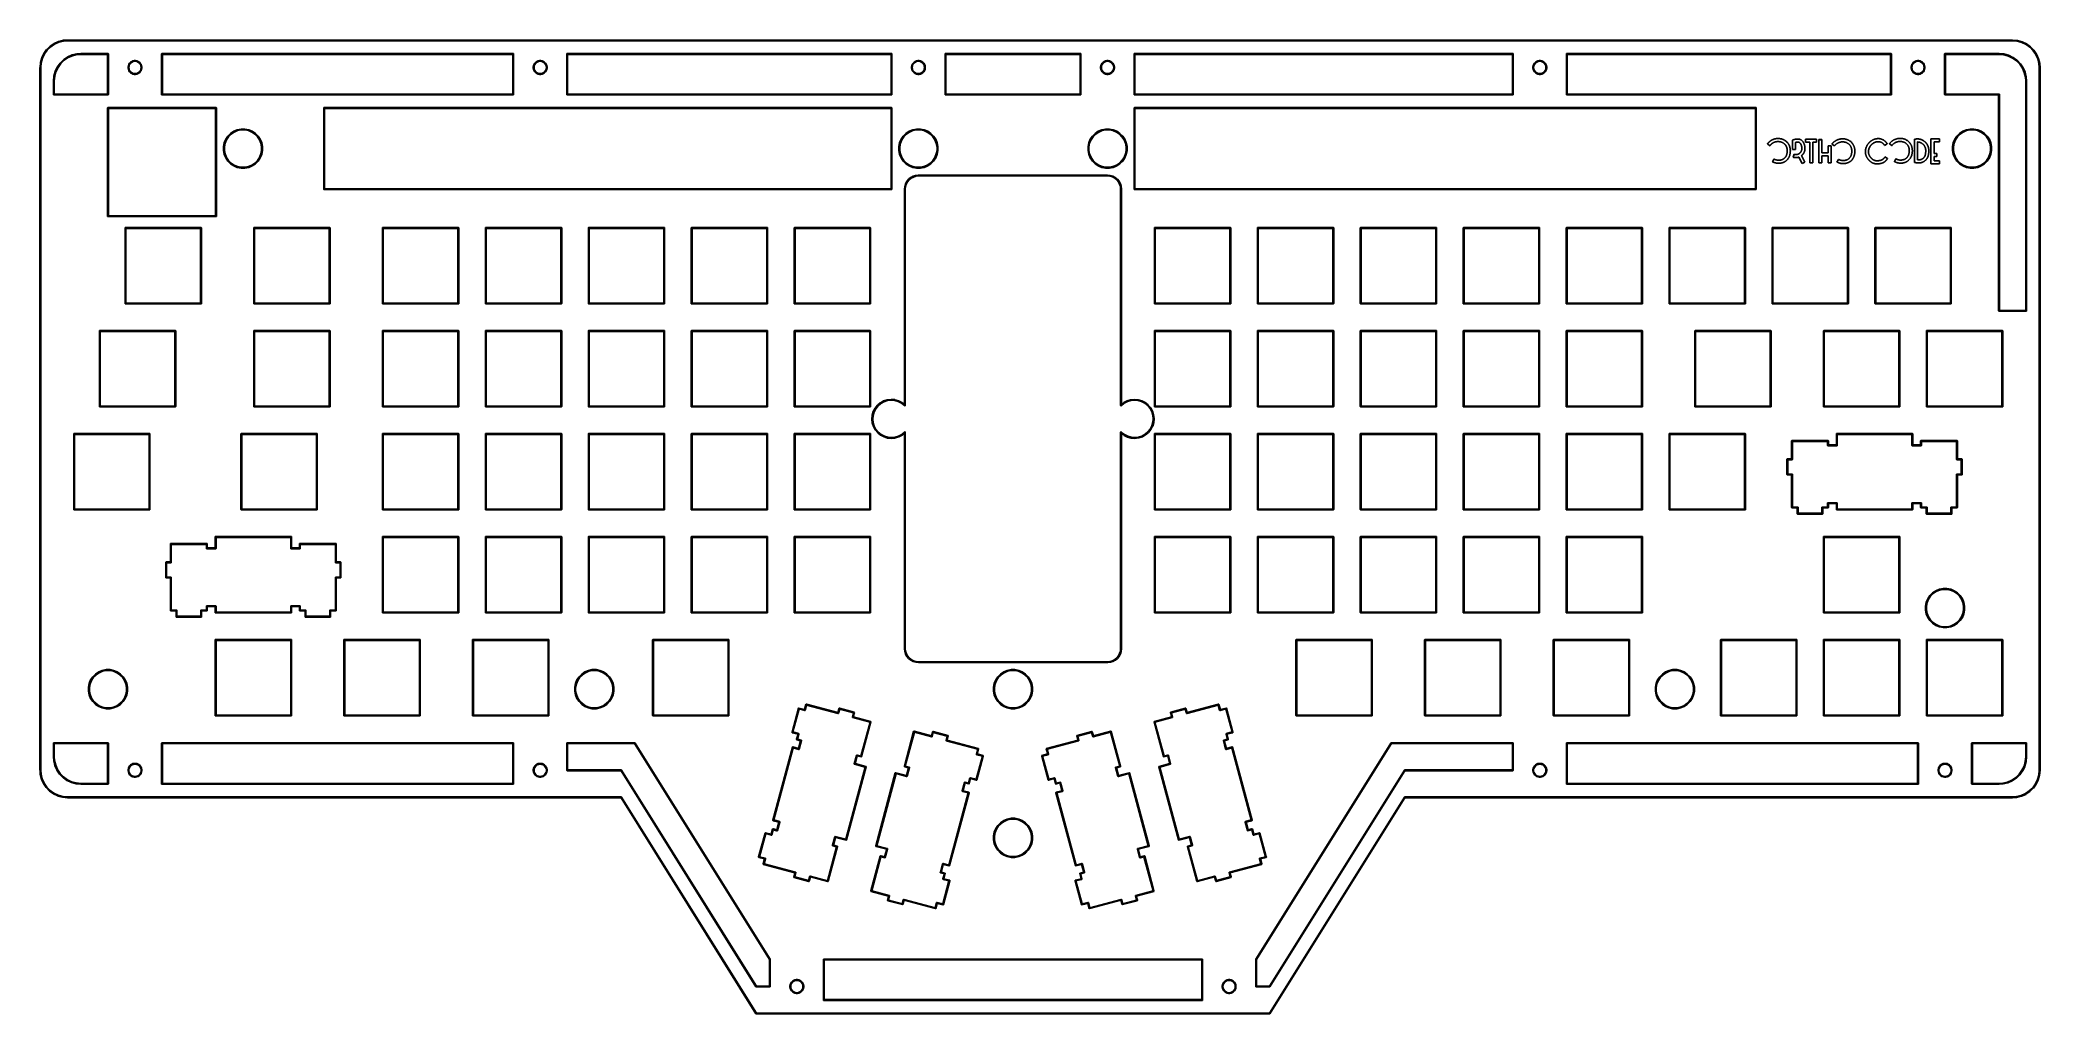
# Model space of a CAD drawing. Extents: x 22 to 393, y -205 to -25.
import ezdxf

# ---------------------------------------------------------------- set-up
doc = ezdxf.new("R2010")
doc.units = 0
doc.layers.add('BLACK', color=7, linetype='CONTINUOUS')

msp = doc.modelspace()

# ---------------------------------------------------------------- linework, layer by layer
at = {"layer": 'BLACK', "linetype": 'CONTINUOUS'}
for p, q in [((24.3116, -26.052), (25.0494, -25.5562)), ((25.1275, -25.6845), (24.4008, -26.1728)), ((25.0494, -25.5562), (25.0568, -25.5518)), ((25.0568, -25.5518), (25.059, -25.5509)), ((25.059, -25.5509), (25.0611, -25.5498)), ((25.0611, -25.5498), (25.8751, -25.1925)), ((25.9292, -25.3325), (25.1275, -25.6845)), ((25.8751, -25.1925), (25.8831, -25.1895)), ((25.8831, -25.1895), (25.8855, -25.189)), ((25.8855, -25.189), (25.8877, -25.1882)), ((25.8877, -25.1882), (26.7521, -24.9807)), ((26.7812, -25.128), (25.9292, -25.3325)), ((26.7521, -24.9807), (26.7606, -24.9792)), ((26.7606, -24.9792), (26.7623, -24.9791)), ((26.7623, -24.9791), (26.7641, -24.9788)), ((26.7641, -24.9788), (27.4936, -24.9253)), ((27.5028, -25.075), (26.7812, -25.128)), ((27.4936, -24.9253), (27.4963, -24.925)), ((27.4963, -24.925), (387.504, -24.925)), ((387.497, -25.075), (27.5028, -25.075)), ((388.372, -25.1531), (387.497, -25.075)), ((387.504, -24.925), (387.507, -24.9253)), ((387.507, -24.9253), (388.392, -25.0043)), ((389.217, -25.3842), (388.372, -25.1531)), ((388.392, -25.0043), (388.392, -25.0043)), ((388.392, -25.0043), (388.392, -25.0043)), ((388.392, -25.0043), (388.401, -25.0056)), ((388.401, -25.0056), (388.403, -25.0063)), ((388.403, -25.0063), (388.405, -25.0067)), ((388.405, -25.0067), (389.263, -25.2412)), ((390.007, -25.7611), (389.217, -25.3842)), ((389.263, -25.2412), (389.263, -25.2412)), ((389.263, -25.2412), (389.263, -25.2413)), ((389.263, -25.2413), (389.271, -25.244)), ((389.271, -25.244), (389.273, -25.2451)), ((389.273, -25.2451), (389.275, -25.2459)), ((389.275, -25.2459), (390.077, -25.6286)), ((390.718, -26.272), (390.007, -25.7611)), ((390.077, -25.6286), (390.077, -25.6286)), ((390.077, -25.6286), (390.078, -25.6286)), ((390.078, -25.6286), (390.085, -25.6328)), ((390.085, -25.6328), (390.087, -25.6342)), ((390.087, -25.6342), (390.089, -25.6354)), ((390.089, -25.6354), (390.811, -26.1541)), ((22.4253, -29.9931), (22.5043, -29.1079)), ((22.5043, -29.1079), (22.5056, -29.0994)), ((22.5056, -29.0994), (22.5063, -29.0971)), ((22.5063, -29.0971), (22.5067, -29.0948)), ((22.5067, -29.0948), (22.7412, -28.2373)), ((22.6531, -29.1279), (22.575, -30.0033)), ((22.8842, -28.2834), (22.6531, -29.1279)), ((22.7412, -28.2373), (22.744, -28.2292)), ((22.744, -28.2292), (22.7451, -28.2271)), ((22.7451, -28.2271), (22.7459, -28.2249)), ((22.7459, -28.2249), (23.1286, -27.4225)), ((23.2611, -27.4931), (22.8842, -28.2834)), ((23.1286, -27.4225), (23.1328, -27.4149)), ((23.1286, -27.4225), (23.1286, -27.4225)), ((23.1286, -27.4225), (23.1286, -27.4225)), ((23.1328, -27.4149), (23.1342, -27.4131)), ((23.1342, -27.4131), (23.1354, -27.411)), ((23.1354, -27.411), (23.6541, -26.6891)), ((23.772, -26.7821), (23.2611, -27.4931)), ((23.6541, -26.6891), (23.6596, -26.6824)), ((23.6596, -26.6824), (23.6613, -26.6808)), ((23.6613, -26.6808), (23.6628, -26.679)), ((23.6628, -26.679), (24.3012, -26.0604)), ((24.4008, -26.1728), (23.772, -26.7821)), ((24.3012, -26.0604), (24.3077, -26.0548)), ((24.3077, -26.0548), (24.3097, -26.0535)), ((24.3097, -26.0535), (24.3116, -26.052)), ((25.6354, -29.911), (26.1541, -29.1891)), ((26.272, -29.2821), (25.7611, -29.9931)), ((26.1541, -29.1891), (26.1596, -29.1824)), ((26.1596, -29.1824), (26.1613, -29.1808)), ((26.1613, -29.1808), (26.1628, -29.179)), ((26.1628, -29.179), (26.8012, -28.5604)), ((26.9008, -28.6728), (26.272, -29.2821)), ((26.8012, -28.5604), (26.8077, -28.5548)), ((26.8077, -28.5548), (26.8097, -28.5535)), ((26.8097, -28.5535), (26.8116, -28.552)), ((26.8116, -28.552), (27.5494, -28.0562)), ((27.6275, -28.1845), (26.9008, -28.6728)), ((27.5494, -28.0562), (27.5568, -28.0518)), ((27.5568, -28.0518), (27.559, -28.0509)), ((27.559, -28.0509), (27.5611, -28.0498)), ((27.5611, -28.0498), (28.3751, -27.6925)), ((28.4292, -27.8325), (27.6275, -28.1845)), ((28.3751, -27.6925), (28.3831, -27.6895)), ((28.3831, -27.6895), (28.3855, -27.689)), ((28.3855, -27.689), (28.3877, -27.6882)), ((28.3877, -27.6882), (29.2521, -27.4807)), ((29.2812, -27.628), (28.4292, -27.8325)), ((29.2521, -27.4807), (29.2606, -27.4792)), ((29.2606, -27.4792), (29.2623, -27.4791)), ((29.2623, -27.4791), (29.2641, -27.4788)), ((29.2641, -27.4788), (29.9936, -27.4253)), ((30.0028, -27.575), (29.2812, -27.628)), ((29.9936, -27.4253), (29.9963, -27.425)), ((29.9963, -27.425), (34.9963, -27.425)), ((34.925, -27.575), (30.0028, -27.575)), ((34.925, -34.925), (34.925, -27.575)), ((34.9963, -27.425), (35, -27.4246)), ((35, -27.4246), (35.0057, -27.4252)), ((35.0057, -27.4252), (35.0147, -27.4261)), ((35.0147, -27.4261), (35.0288, -27.4304)), ((35.0288, -27.4304), (35.0419, -27.4373)), ((35.0419, -27.4373), (35.0533, -27.4467)), ((35.0533, -27.4467), (35.0627, -27.4581)), ((35.0627, -27.4581), (35.0696, -27.4712)), ((35.0696, -27.4712), (35.0739, -27.4853)), ((35.0739, -27.4853), (35.0754, -27.5)), ((35.0754, -27.5), (35.075, -27.5037)), ((35.075, -27.5037), (35.075, -34.9963)), ((38.7751, -29.6284), (38.8711, -29.3966)), ((38.8711, -29.3966), (39.0105, -29.188)), ((38.9946, -29.4626), (38.9091, -29.6691)), ((39.1188, -29.2768), (38.9946, -29.4626)), ((39.0105, -29.188), (39.188, -29.0105)), ((39.2768, -29.1188), (39.1188, -29.2768)), ((39.188, -29.0105), (39.3966, -28.8711)), ((39.4626, -28.9946), (39.2768, -29.1188)), ((39.3966, -28.8711), (39.6284, -28.7751)), ((39.6691, -28.9091), (39.4626, -28.9946)), ((39.6284, -28.7751), (39.8745, -28.7262)), ((39.8883, -28.8655), (39.6691, -28.9091)), ((39.8745, -28.7262), (40.1255, -28.7262)), ((40.1117, -28.8655), (39.8883, -28.8655)), ((40.3309, -28.9091), (40.1117, -28.8655)), ((40.1255, -28.7262), (40.3716, -28.7751)), ((40.5374, -28.9946), (40.3309, -28.9091)), ((40.3716, -28.7751), (40.6034, -28.8711)), ((40.7232, -29.1188), (40.5374, -28.9946)), ((40.6034, -28.8711), (40.812, -29.0105)), ((40.8812, -29.2768), (40.7232, -29.1188)), ((40.812, -29.0105), (40.9895, -29.188)), ((41.0054, -29.4626), (40.8812, -29.2768)), ((40.9895, -29.188), (41.1289, -29.3966)), ((41.0909, -29.6691), (41.0054, -29.4626)), ((41.1289, -29.3966), (41.2249, -29.6284)), ((44.9246, -27.5), (44.9261, -27.4853)), ((44.925, -27.5037), (44.9246, -27.5)), ((44.925, -34.9963), (44.925, -27.5037)), ((44.9261, -27.4853), (44.9304, -27.4712)), ((44.9304, -27.4712), (44.9373, -27.4581)), ((44.9373, -27.4581), (44.9467, -27.4467)), ((44.9467, -27.4467), (44.9581, -27.4373)), ((44.9581, -27.4373), (44.9712, -27.4304)), ((44.9712, -27.4304), (44.9853, -27.4261)), ((44.9853, -27.4261), (44.9943, -27.4252)), ((44.9943, -27.4252), (45, -27.4246)), ((45, -27.4246), (45.0037, -27.425)), ((45.0037, -27.425), (109.996, -27.425)), ((45.075, -27.575), (45.075, -34.925)), ((109.925, -27.575), (45.075, -27.575)), ((109.925, -34.925), (109.925, -27.575)), ((109.996, -27.425), (110, -27.4246)), ((110, -27.4246), (110.006, -27.4252)), ((110.006, -27.4252), (110.015, -27.4261)), ((110.015, -27.4261), (110.029, -27.4304)), ((110.029, -27.4304), (110.042, -27.4373)), ((110.042, -27.4373), (110.053, -27.4467)), ((110.053, -27.4467), (110.063, -27.4581)), ((110.063, -27.4581), (110.07, -27.4712)), ((110.07, -27.4712), (110.074, -27.4853)), ((110.074, -27.4853), (110.075, -27.5)), ((110.075, -27.5), (110.075, -27.5037)), ((110.075, -27.5037), (110.075, -34.9963)), ((113.775, -29.6284), (113.871, -29.3966)), ((113.871, -29.3966), (114.011, -29.188)), ((113.995, -29.4626), (113.909, -29.6691)), ((114.119, -29.2768), (113.995, -29.4626)), ((114.011, -29.188), (114.188, -29.0105)), ((114.277, -29.1188), (114.119, -29.2768)), ((114.188, -29.0105), (114.397, -28.8711)), ((114.463, -28.9946), (114.277, -29.1188)), ((114.397, -28.8711), (114.628, -28.7751)), ((114.669, -28.9091), (114.463, -28.9946)), ((114.628, -28.7751), (114.875, -28.7262)), ((114.888, -28.8655), (114.669, -28.9091)), ((114.875, -28.7262), (115.125, -28.7262)), ((115.112, -28.8655), (114.888, -28.8655)), ((115.331, -28.9091), (115.112, -28.8655)), ((115.125, -28.7262), (115.372, -28.7751)), ((115.537, -28.9946), (115.331, -28.9091)), ((115.372, -28.7751), (115.603, -28.8711)), ((115.723, -29.1188), (115.537, -28.9946)), ((115.603, -28.8711), (115.812, -29.0105)), ((115.881, -29.2768), (115.723, -29.1188)), ((115.812, -29.0105), (115.989, -29.188)), ((116.005, -29.4626), (115.881, -29.2768)), ((115.989, -29.188), (116.129, -29.3966)), ((116.091, -29.6691), (116.005, -29.4626)), ((116.129, -29.3966), (116.225, -29.6284)), ((119.925, -27.5), (119.926, -27.4853)), ((119.925, -27.5037), (119.925, -27.5)), ((119.925, -34.9963), (119.925, -27.5037)), ((119.926, -27.4853), (119.93, -27.4712)), ((119.93, -27.4712), (119.937, -27.4581)), ((119.937, -27.4581), (119.947, -27.4467)), ((119.947, -27.4467), (119.958, -27.4373)), ((119.958, -27.4373), (119.971, -27.4304)), ((119.971, -27.4304), (119.985, -27.4261)), ((119.985, -27.4261), (119.996, -27.425)), ((119.996, -27.425), (120, -27.4246)), ((120, -27.4246), (120.004, -27.425)), ((120.004, -27.425), (179.996, -27.425)), ((120.075, -27.575), (120.075, -34.925)), ((179.925, -27.575), (120.075, -27.575)), ((179.925, -34.925), (179.925, -27.575)), ((179.996, -27.425), (180, -27.4246)), ((180, -27.4246), (180.004, -27.425)), ((180.004, -27.425), (180.015, -27.4261)), ((180.015, -27.4261), (180.029, -27.4304)), ((180.029, -27.4304), (180.042, -27.4373)), ((180.042, -27.4373), (180.053, -27.4467)), ((180.053, -27.4467), (180.063, -27.4581)), ((180.063, -27.4581), (180.07, -27.4712)), ((180.07, -27.4712), (180.074, -27.4853)), ((180.074, -27.4853), (180.075, -27.5)), ((180.075, -27.5), (180.075, -27.5037)), ((180.075, -27.5037), (180.075, -34.9963)), ((183.775, -29.6284), (183.871, -29.3966)), ((183.871, -29.3966), (184.011, -29.188)), ((183.995, -29.4626), (183.909, -29.6691)), ((184.119, -29.2768), (183.995, -29.4626)), ((184.011, -29.188), (184.188, -29.0105)), ((184.277, -29.1188), (184.119, -29.2768)), ((184.188, -29.0105), (184.397, -28.8711)), ((184.463, -28.9946), (184.277, -29.1188)), ((184.397, -28.8711), (184.628, -28.7751)), ((184.669, -28.9091), (184.463, -28.9946)), ((184.628, -28.7751), (184.875, -28.7262)), ((184.888, -28.8655), (184.669, -28.9091)), ((184.875, -28.7262), (185.125, -28.7262)), ((185.112, -28.8655), (184.888, -28.8655)), ((185.331, -28.9091), (185.112, -28.8655)), ((185.125, -28.7262), (185.372, -28.7751)), ((185.537, -28.9946), (185.331, -28.9091)), ((185.372, -28.7751), (185.603, -28.8711)), ((185.723, -29.1188), (185.537, -28.9946)), ((185.603, -28.8711), (185.812, -29.0105)), ((185.881, -29.2768), (185.723, -29.1188)), ((185.812, -29.0105), (185.989, -29.188)), ((186.005, -29.4626), (185.881, -29.2768)), ((185.989, -29.188), (186.129, -29.3966)), ((186.091, -29.6691), (186.005, -29.4626)), ((186.129, -29.3966), (186.225, -29.6284)), ((189.925, -27.5), (189.926, -27.4853)), ((189.925, -27.5037), (189.925, -27.5)), ((189.925, -34.9963), (189.925, -27.5037)), ((189.926, -27.4853), (189.93, -27.4712)), ((189.93, -27.4712), (189.937, -27.4581)), ((189.937, -27.4581), (189.947, -27.4467)), ((189.947, -27.4467), (189.958, -27.4373)), ((189.958, -27.4373), (189.971, -27.4304)), ((189.971, -27.4304), (189.985, -27.4261)), ((189.985, -27.4261), (189.996, -27.425)), ((189.996, -27.425), (190, -27.4246)), ((190, -27.4246), (190.004, -27.425)), ((190.004, -27.425), (214.996, -27.425)), ((190.075, -27.575), (190.075, -34.925)), ((214.925, -27.575), (190.075, -27.575)), ((214.925, -34.925), (214.925, -27.575)), ((214.996, -27.425), (215, -27.4246)), ((215, -27.4246), (215.004, -27.425)), ((215.004, -27.425), (215.015, -27.4261)), ((215.015, -27.4261), (215.029, -27.4304)), ((215.029, -27.4304), (215.042, -27.4373)), ((215.042, -27.4373), (215.053, -27.4467)), ((215.053, -27.4467), (215.063, -27.4581)), ((215.063, -27.4581), (215.07, -27.4712)), ((215.07, -27.4712), (215.074, -27.4853)), ((215.074, -27.4853), (215.075, -27.5)), ((215.075, -27.5), (215.075, -27.5037)), ((215.075, -27.5037), (215.075, -34.9963)), ((218.775, -29.6284), (218.871, -29.3966)), ((218.871, -29.3966), (219.011, -29.188)), ((218.995, -29.4626), (218.909, -29.6691)), ((219.119, -29.2768), (218.995, -29.4626)), ((219.011, -29.188), (219.188, -29.0105)), ((219.277, -29.1188), (219.119, -29.2768)), ((219.188, -29.0105), (219.397, -28.8711)), ((219.463, -28.9946), (219.277, -29.1188)), ((219.397, -28.8711), (219.628, -28.7751)), ((219.669, -28.9091), (219.463, -28.9946)), ((219.628, -28.7751), (219.875, -28.7262)), ((219.888, -28.8655), (219.669, -28.9091)), ((219.875, -28.7262), (220.125, -28.7262)), ((220.112, -28.8655), (219.888, -28.8655)), ((220.331, -28.9091), (220.112, -28.8655)), ((220.125, -28.7262), (220.372, -28.7751)), ((220.537, -28.9946), (220.331, -28.9091)), ((220.372, -28.7751), (220.603, -28.8711)), ((220.723, -29.1188), (220.537, -28.9946)), ((220.603, -28.8711), (220.812, -29.0105)), ((220.881, -29.2768), (220.723, -29.1188)), ((220.812, -29.0105), (220.989, -29.188)), ((221.005, -29.4626), (220.881, -29.2768)), ((220.989, -29.188), (221.129, -29.3966)), ((221.091, -29.6691), (221.005, -29.4626)), ((221.129, -29.3966), (221.225, -29.6284)), ((224.925, -27.5), (224.926, -27.4853)), ((224.925, -27.5037), (224.925, -27.5)), ((224.925, -34.9963), (224.925, -27.5037)), ((224.926, -27.4853), (224.93, -27.4712)), ((224.93, -27.4712), (224.937, -27.4581)), ((224.937, -27.4581), (224.947, -27.4467)), ((224.947, -27.4467), (224.958, -27.4373)), ((224.958, -27.4373), (224.971, -27.4304)), ((224.971, -27.4304), (224.985, -27.4261)), ((224.985, -27.4261), (224.996, -27.425)), ((224.996, -27.425), (225, -27.4246)), ((225, -27.4246), (225.004, -27.425)), ((225.004, -27.425), (294.996, -27.425)), ((225.075, -27.575), (225.075, -34.925)), ((294.925, -27.575), (225.075, -27.575)), ((294.925, -34.925), (294.925, -27.575)), ((294.996, -27.425), (295, -27.4246)), ((295, -27.4246), (295.006, -27.4252)), ((295.006, -27.4252), (295.015, -27.4261)), ((295.015, -27.4261), (295.029, -27.4304)), ((295.029, -27.4304), (295.042, -27.4373)), ((295.042, -27.4373), (295.053, -27.4467)), ((295.053, -27.4467), (295.063, -27.4581)), ((295.063, -27.4581), (295.07, -27.4712)), ((295.07, -27.4712), (295.074, -27.4853)), ((295.074, -27.4853), (295.075, -27.5)), ((295.075, -27.5), (295.075, -27.5037)), ((295.075, -27.5037), (295.075, -34.9963)), ((298.775, -29.6284), (298.871, -29.3966)), ((298.871, -29.3966), (299.011, -29.188)), ((298.995, -29.4626), (298.909, -29.6691)), ((299.119, -29.2768), (298.995, -29.4626)), ((299.011, -29.188), (299.188, -29.0105)), ((299.277, -29.1188), (299.119, -29.2768)), ((299.188, -29.0105), (299.397, -28.8711)), ((299.463, -28.9946), (299.277, -29.1188)), ((299.397, -28.8711), (299.628, -28.7751)), ((299.669, -28.9091), (299.463, -28.9946)), ((299.628, -28.7751), (299.875, -28.7262)), ((299.888, -28.8655), (299.669, -28.9091)), ((299.875, -28.7262), (300.125, -28.7262)), ((300.112, -28.8655), (299.888, -28.8655)), ((300.331, -28.9091), (300.112, -28.8655)), ((300.125, -28.7262), (300.372, -28.7751)), ((300.537, -28.9946), (300.331, -28.9091)), ((300.372, -28.7751), (300.603, -28.8711)), ((300.723, -29.1188), (300.537, -28.9946)), ((300.603, -28.8711), (300.812, -29.0105)), ((300.881, -29.2768), (300.723, -29.1188)), ((300.812, -29.0105), (300.989, -29.188)), ((301.005, -29.4626), (300.881, -29.2768)), ((300.989, -29.188), (301.129, -29.3966)), ((301.091, -29.6691), (301.005, -29.4626)), ((301.129, -29.3966), (301.225, -29.6284)), ((304.925, -27.5), (304.926, -27.4853)), ((304.925, -27.5037), (304.925, -27.5)), ((304.925, -34.9963), (304.925, -27.5037)), ((304.926, -27.4853), (304.93, -27.4712)), ((304.93, -27.4712), (304.937, -27.4581)), ((304.937, -27.4581), (304.947, -27.4467)), ((304.947, -27.4467), (304.958, -27.4373)), ((304.958, -27.4373), (304.971, -27.4304)), ((304.971, -27.4304), (304.985, -27.4261)), ((304.985, -27.4261), (304.996, -27.425)), ((304.996, -27.425), (305, -27.4246)), ((305, -27.4246), (305.004, -27.425)), ((305.004, -27.425), (364.996, -27.425)), ((305.075, -27.575), (305.075, -34.925)), ((364.925, -27.575), (305.075, -27.575)), ((364.925, -34.925), (364.925, -27.575)), ((364.996, -27.425), (365, -27.4246)), ((365, -27.4246), (365.004, -27.425)), ((365.004, -27.425), (365.015, -27.4261)), ((365.015, -27.4261), (365.029, -27.4304)), ((365.029, -27.4304), (365.042, -27.4373)), ((365.042, -27.4373), (365.053, -27.4467)), ((365.053, -27.4467), (365.063, -27.4581)), ((365.063, -27.4581), (365.07, -27.4712)), ((365.07, -27.4712), (365.074, -27.4853)), ((365.074, -27.4853), (365.075, -27.5)), ((365.075, -27.5), (365.075, -27.5037)), ((365.075, -27.5037), (365.075, -34.9963)), ((368.775, -29.6284), (368.871, -29.3966)), ((368.871, -29.3966), (369.011, -29.188)), ((368.995, -29.4626), (368.909, -29.6691)), ((369.119, -29.2768), (368.995, -29.4626)), ((369.011, -29.188), (369.188, -29.0105)), ((369.277, -29.1188), (369.119, -29.2768)), ((369.188, -29.0105), (369.397, -28.8711)), ((369.463, -28.9946), (369.277, -29.1188)), ((369.397, -28.8711), (369.628, -28.7751)), ((369.669, -28.9091), (369.463, -28.9946)), ((369.628, -28.7751), (369.875, -28.7262)), ((369.888, -28.8655), (369.669, -28.9091)), ((369.875, -28.7262), (370.125, -28.7262)), ((370.112, -28.8655), (369.888, -28.8655)), ((370.331, -28.9091), (370.112, -28.8655)), ((370.125, -28.7262), (370.372, -28.7751)), ((370.537, -28.9946), (370.331, -28.9091)), ((370.372, -28.7751), (370.603, -28.8711)), ((370.723, -29.1188), (370.537, -28.9946)), ((370.603, -28.8711), (370.812, -29.0105)), ((370.881, -29.2768), (370.723, -29.1188)), ((370.812, -29.0105), (370.989, -29.188)), ((371.005, -29.4626), (370.881, -29.2768)), ((370.989, -29.188), (371.129, -29.3966)), ((371.091, -29.6691), (371.005, -29.4626)), ((371.129, -29.3966), (371.225, -29.6284)), ((374.925, -27.5), (374.926, -27.4853)), ((374.925, -27.5037), (374.925, -27.5)), ((374.925, -34.9963), (374.925, -27.5037)), ((374.926, -27.4853), (374.93, -27.4712)), ((374.93, -27.4712), (374.937, -27.4581)), ((374.937, -27.4581), (374.947, -27.4467)), ((374.947, -27.4467), (374.958, -27.4373)), ((374.958, -27.4373), (374.971, -27.4304)), ((374.971, -27.4304), (374.985, -27.4261)), ((374.985, -27.4261), (374.996, -27.425)), ((374.996, -27.425), (375, -27.4246)), ((375, -27.4246), (375.004, -27.425)), ((375.004, -27.425), (385.004, -27.425)), ((375.075, -27.575), (375.075, -34.925)), ((384.997, -27.575), (375.075, -27.575)), ((385.872, -27.6531), (384.997, -27.575)), ((385.004, -27.425), (385.007, -27.4253)), ((385.007, -27.4253), (385.892, -27.5043)), ((386.717, -27.8842), (385.872, -27.6531)), ((385.892, -27.5043), (385.892, -27.5043)), ((385.892, -27.5043), (385.892, -27.5043)), ((385.892, -27.5043), (385.901, -27.5056)), ((385.901, -27.5056), (385.903, -27.5063)), ((385.903, -27.5063), (385.905, -27.5067)), ((385.905, -27.5067), (386.763, -27.7412)), ((387.507, -28.2611), (386.717, -27.8842)), ((386.763, -27.7412), (386.763, -27.7412)), ((386.763, -27.7412), (386.763, -27.7413)), ((386.763, -27.7413), (386.771, -27.744)), ((386.771, -27.744), (386.773, -27.7451)), ((386.773, -27.7451), (386.775, -27.7459)), ((386.775, -27.7459), (387.577, -28.1286)), ((388.218, -28.772), (387.507, -28.2611)), ((387.577, -28.1286), (387.577, -28.1286)), ((387.577, -28.1286), (387.578, -28.1286)), ((387.578, -28.1286), (387.585, -28.1328)), ((387.585, -28.1328), (387.587, -28.1342)), ((387.587, -28.1342), (387.589, -28.1354)), ((387.589, -28.1354), (388.311, -28.6541)), ((388.827, -29.4008), (388.218, -28.772)), ((388.311, -28.6541), (388.318, -28.6596)), ((388.318, -28.6596), (388.319, -28.6613)), ((388.319, -28.6613), (388.321, -28.6628)), ((388.321, -28.6628), (388.94, -29.3012)), ((389.316, -30.1275), (388.827, -29.4008)), ((388.94, -29.3012), (388.945, -29.3077)), ((388.945, -29.3077), (388.946, -29.3097)), ((388.946, -29.3097), (388.948, -29.3116)), ((388.948, -29.3116), (389.444, -30.0494)), ((391.327, -26.9008), (390.718, -26.272)), ((390.811, -26.1541), (390.818, -26.1596)), ((390.818, -26.1596), (390.819, -26.1613)), ((390.819, -26.1613), (390.821, -26.1628)), ((390.821, -26.1628), (391.44, -26.8012)), ((391.816, -27.6275), (391.327, -26.9008)), ((391.44, -26.8012), (391.445, -26.8077)), ((391.445, -26.8077), (391.446, -26.8097)), ((391.446, -26.8097), (391.448, -26.8116)), ((391.448, -26.8116), (391.944, -27.5494)), ((392.167, -28.4292), (391.816, -27.6275)), ((391.944, -27.5494), (391.948, -27.5568)), ((391.948, -27.5568), (391.949, -27.559)), ((391.949, -27.559), (391.95, -27.5611)), ((391.95, -27.5611), (392.308, -28.3751)), ((392.372, -29.2812), (392.167, -28.4292)), ((392.308, -28.3751), (392.311, -28.3831)), ((392.311, -28.3831), (392.311, -28.3855)), ((392.311, -28.3855), (392.312, -28.3877)), ((392.312, -28.3877), (392.519, -29.2521)), ((392.425, -30.0028), (392.372, -29.2812)), ((392.519, -29.2521), (392.521, -29.2606)), ((392.521, -29.2606), (392.521, -29.2623)), ((392.521, -29.2623), (392.521, -29.2641)), ((392.521, -29.2641), (392.575, -29.9936)), ((22.425, -29.9963), (22.4253, -29.9931)), ((22.425, -160.004), (22.425, -29.9963)), ((22.575, -30.0033), (22.575, -159.997)), ((24.925, -32.4963), (24.9253, -32.4931)), ((24.925, -34.9963), (24.925, -32.4963)), ((24.9253, -32.4931), (25.0043, -31.6079)), ((25.0043, -31.6079), (25.0056, -31.5994)), ((25.0056, -31.5994), (25.0063, -31.5971)), ((25.0063, -31.5971), (25.0067, -31.5948)), ((25.0067, -31.5948), (25.2412, -30.7373)), ((25.1531, -31.6279), (25.075, -32.5033)), ((25.075, -32.5033), (25.075, -34.925)), ((25.3842, -30.7834), (25.1531, -31.6279)), ((25.2412, -30.7373), (25.244, -30.7292)), ((25.244, -30.7292), (25.2451, -30.7271)), ((25.2451, -30.7271), (25.2459, -30.7249)), ((25.2459, -30.7249), (25.6286, -29.9225)), ((25.7611, -29.9931), (25.3842, -30.7834)), ((25.6286, -29.9225), (25.6328, -29.9149)), ((25.6286, -29.9225), (25.6286, -29.9225)), ((25.6286, -29.9225), (25.6286, -29.9225)), ((25.6328, -29.9149), (25.6342, -29.9131)), ((25.6342, -29.9131), (25.6354, -29.911)), ((38.7262, -29.8745), (38.7751, -29.6284)), ((38.7262, -30.1255), (38.7262, -29.8745)), ((38.7751, -30.3716), (38.7262, -30.1255)), ((38.8711, -30.6034), (38.7751, -30.3716)), ((38.9091, -29.6691), (38.8655, -29.8883)), ((38.8655, -29.8883), (38.8655, -30.1117)), ((38.8655, -30.1117), (38.9091, -30.3309)), ((39.0105, -30.812), (38.8711, -30.6034)), ((38.9091, -30.3309), (38.9946, -30.5374)), ((38.9946, -30.5374), (39.1188, -30.7232)), ((39.188, -30.9895), (39.0105, -30.812)), ((39.1188, -30.7232), (39.2768, -30.8812)), ((39.3966, -31.1289), (39.188, -30.9895)), ((39.2768, -30.8812), (39.4626, -31.0054)), ((39.6284, -31.2249), (39.3966, -31.1289)), ((39.4626, -31.0054), (39.6691, -31.0909)), ((39.8745, -31.2738), (39.6284, -31.2249)), ((39.6691, -31.0909), (39.8883, -31.1345)), ((40.1255, -31.2738), (39.8745, -31.2738)), ((39.8883, -31.1345), (40.1117, -31.1345)), ((40.1117, -31.1345), (40.3309, -31.0909)), ((40.3716, -31.2249), (40.1255, -31.2738)), ((40.3309, -31.0909), (40.5374, -31.0054)), ((40.6034, -31.1289), (40.3716, -31.2249)), ((40.5374, -31.0054), (40.7232, -30.8812)), ((40.812, -30.9895), (40.6034, -31.1289)), ((40.7232, -30.8812), (40.8812, -30.7232)), ((40.9895, -30.812), (40.812, -30.9895)), ((40.8812, -30.7232), (41.0054, -30.5374)), ((41.1289, -30.6034), (40.9895, -30.812)), ((41.0054, -30.5374), (41.0909, -30.3309)), ((41.1345, -29.8883), (41.0909, -29.6691)), ((41.0909, -30.3309), (41.1345, -30.1117)), ((41.2249, -30.3716), (41.1289, -30.6034)), ((41.1345, -30.1117), (41.1345, -29.8883)), ((41.2249, -29.6284), (41.2738, -29.8745)), ((41.2738, -30.1255), (41.2249, -30.3716)), ((41.2738, -29.8745), (41.2738, -30.1255)), ((113.726, -29.8745), (113.775, -29.6284)), ((113.726, -30.1255), (113.726, -29.8745)), ((113.775, -30.3716), (113.726, -30.1255)), ((113.871, -30.6034), (113.775, -30.3716)), ((113.909, -29.6691), (113.865, -29.8883)), ((113.865, -29.8883), (113.865, -30.1117)), ((113.865, -30.1117), (113.909, -30.3309)), ((114.011, -30.812), (113.871, -30.6034)), ((113.909, -30.3309), (113.995, -30.5374)), ((113.995, -30.5374), (114.119, -30.7232)), ((114.188, -30.9895), (114.011, -30.812)), ((114.119, -30.7232), (114.277, -30.8812)), ((114.397, -31.1289), (114.188, -30.9895)), ((114.277, -30.8812), (114.463, -31.0054)), ((114.628, -31.2249), (114.397, -31.1289)), ((114.463, -31.0054), (114.669, -31.0909)), ((114.875, -31.2738), (114.628, -31.2249)), ((114.669, -31.0909), (114.888, -31.1345)), ((115.125, -31.2738), (114.875, -31.2738)), ((114.888, -31.1345), (115.112, -31.1345)), ((115.112, -31.1345), (115.331, -31.0909)), ((115.372, -31.2249), (115.125, -31.2738)), ((115.331, -31.0909), (115.537, -31.0054)), ((115.603, -31.1289), (115.372, -31.2249)), ((115.537, -31.0054), (115.723, -30.8812)), ((115.812, -30.9895), (115.603, -31.1289)), ((115.723, -30.8812), (115.881, -30.7232)), ((115.989, -30.812), (115.812, -30.9895)), ((115.881, -30.7232), (116.005, -30.5374)), ((116.129, -30.6034), (115.989, -30.812)), ((116.005, -30.5374), (116.091, -30.3309)), ((116.135, -29.8883), (116.091, -29.6691)), ((116.091, -30.3309), (116.135, -30.1117)), ((116.225, -30.3716), (116.129, -30.6034)), ((116.135, -30.1117), (116.135, -29.8883)), ((116.225, -29.6284), (116.274, -29.8745)), ((116.274, -30.1255), (116.225, -30.3716)), ((116.274, -29.8745), (116.274, -30.1255)), ((183.726, -29.8745), (183.775, -29.6284)), ((183.726, -30.1255), (183.726, -29.8745)), ((183.775, -30.3716), (183.726, -30.1255)), ((183.871, -30.6034), (183.775, -30.3716)), ((183.909, -29.6691), (183.865, -29.8883)), ((183.865, -29.8883), (183.865, -30.1117)), ((183.865, -30.1117), (183.909, -30.3309)), ((184.011, -30.812), (183.871, -30.6034)), ((183.909, -30.3309), (183.995, -30.5374)), ((183.995, -30.5374), (184.119, -30.7232)), ((184.188, -30.9895), (184.011, -30.812)), ((184.119, -30.7232), (184.277, -30.8812)), ((184.397, -31.1289), (184.188, -30.9895)), ((184.277, -30.8812), (184.463, -31.0054)), ((184.628, -31.2249), (184.397, -31.1289)), ((184.463, -31.0054), (184.669, -31.0909)), ((184.875, -31.2738), (184.628, -31.2249)), ((184.669, -31.0909), (184.888, -31.1345)), ((185.125, -31.2738), (184.875, -31.2738)), ((184.888, -31.1345), (185.112, -31.1345)), ((185.112, -31.1345), (185.331, -31.0909)), ((185.372, -31.2249), (185.125, -31.2738)), ((185.331, -31.0909), (185.537, -31.0054)), ((185.603, -31.1289), (185.372, -31.2249)), ((185.537, -31.0054), (185.723, -30.8812)), ((185.812, -30.9895), (185.603, -31.1289)), ((185.723, -30.8812), (185.881, -30.7232)), ((185.989, -30.812), (185.812, -30.9895)), ((185.881, -30.7232), (186.005, -30.5374)), ((186.129, -30.6034), (185.989, -30.812)), ((186.005, -30.5374), (186.091, -30.3309)), ((186.135, -29.8883), (186.091, -29.6691)), ((186.091, -30.3309), (186.135, -30.1117)), ((186.225, -30.3716), (186.129, -30.6034)), ((186.135, -30.1117), (186.135, -29.8883)), ((186.225, -29.6284), (186.274, -29.8745)), ((186.274, -30.1255), (186.225, -30.3716)), ((186.274, -29.8745), (186.274, -30.1255)), ((218.726, -29.8745), (218.775, -29.6284)), ((218.726, -30.1255), (218.726, -29.8745)), ((218.775, -30.3716), (218.726, -30.1255)), ((218.871, -30.6034), (218.775, -30.3716)), ((218.909, -29.6691), (218.865, -29.8883)), ((218.865, -29.8883), (218.865, -30.1117)), ((218.865, -30.1117), (218.909, -30.3309)), ((219.011, -30.812), (218.871, -30.6034)), ((218.909, -30.3309), (218.995, -30.5374)), ((218.995, -30.5374), (219.119, -30.7232)), ((219.188, -30.9895), (219.011, -30.812)), ((219.119, -30.7232), (219.277, -30.8812)), ((219.397, -31.1289), (219.188, -30.9895)), ((219.277, -30.8812), (219.463, -31.0054)), ((219.628, -31.2249), (219.397, -31.1289)), ((219.463, -31.0054), (219.669, -31.0909)), ((219.875, -31.2738), (219.628, -31.2249)), ((219.669, -31.0909), (219.888, -31.1345)), ((220.125, -31.2738), (219.875, -31.2738)), ((219.888, -31.1345), (220.112, -31.1345)), ((220.112, -31.1345), (220.331, -31.0909)), ((220.372, -31.2249), (220.125, -31.2738)), ((220.331, -31.0909), (220.537, -31.0054)), ((220.603, -31.1289), (220.372, -31.2249)), ((220.537, -31.0054), (220.723, -30.8812)), ((220.812, -30.9895), (220.603, -31.1289)), ((220.723, -30.8812), (220.881, -30.7232)), ((220.989, -30.812), (220.812, -30.9895)), ((220.881, -30.7232), (221.005, -30.5374)), ((221.129, -30.6034), (220.989, -30.812)), ((221.005, -30.5374), (221.091, -30.3309)), ((221.135, -29.8883), (221.091, -29.6691)), ((221.091, -30.3309), (221.135, -30.1117)), ((221.225, -30.3716), (221.129, -30.6034)), ((221.135, -30.1117), (221.135, -29.8883)), ((221.225, -29.6284), (221.274, -29.8745)), ((221.274, -30.1255), (221.225, -30.3716)), ((221.274, -29.8745), (221.274, -30.1255)), ((298.726, -29.8745), (298.775, -29.6284)), ((298.726, -30.1255), (298.726, -29.8745)), ((298.775, -30.3716), (298.726, -30.1255)), ((298.871, -30.6034), (298.775, -30.3716)), ((298.909, -29.6691), (298.865, -29.8883)), ((298.865, -29.8883), (298.865, -30.1117)), ((298.865, -30.1117), (298.909, -30.3309)), ((299.011, -30.812), (298.871, -30.6034)), ((298.909, -30.3309), (298.995, -30.5374)), ((298.995, -30.5374), (299.119, -30.7232)), ((299.188, -30.9895), (299.011, -30.812)), ((299.119, -30.7232), (299.277, -30.8812)), ((299.397, -31.1289), (299.188, -30.9895)), ((299.277, -30.8812), (299.463, -31.0054)), ((299.628, -31.2249), (299.397, -31.1289)), ((299.463, -31.0054), (299.669, -31.0909)), ((299.875, -31.2738), (299.628, -31.2249)), ((299.669, -31.0909), (299.888, -31.1345)), ((300.125, -31.2738), (299.875, -31.2738)), ((299.888, -31.1345), (300.112, -31.1345)), ((300.112, -31.1345), (300.331, -31.0909)), ((300.372, -31.2249), (300.125, -31.2738)), ((300.331, -31.0909), (300.537, -31.0054)), ((300.603, -31.1289), (300.372, -31.2249)), ((300.537, -31.0054), (300.723, -30.8812)), ((300.812, -30.9895), (300.603, -31.1289)), ((300.723, -30.8812), (300.881, -30.7232)), ((300.989, -30.812), (300.812, -30.9895)), ((300.881, -30.7232), (301.005, -30.5374)), ((301.129, -30.6034), (300.989, -30.812)), ((301.005, -30.5374), (301.091, -30.3309)), ((301.135, -29.8883), (301.091, -29.6691)), ((301.091, -30.3309), (301.135, -30.1117)), ((301.225, -30.3716), (301.129, -30.6034)), ((301.135, -30.1117), (301.135, -29.8883)), ((301.225, -29.6284), (301.274, -29.8745)), ((301.274, -30.1255), (301.225, -30.3716)), ((301.274, -29.8745), (301.274, -30.1255)), ((368.726, -29.8745), (368.775, -29.6284)), ((368.726, -30.1255), (368.726, -29.8745)), ((368.775, -30.3716), (368.726, -30.1255)), ((368.871, -30.6034), (368.775, -30.3716)), ((368.909, -29.6691), (368.865, -29.8883)), ((368.865, -29.8883), (368.865, -30.1117)), ((368.865, -30.1117), (368.909, -30.3309)), ((369.011, -30.812), (368.871, -30.6034)), ((368.909, -30.3309), (368.995, -30.5374)), ((368.995, -30.5374), (369.119, -30.7232)), ((369.188, -30.9895), (369.011, -30.812)), ((369.119, -30.7232), (369.277, -30.8812)), ((369.397, -31.1289), (369.188, -30.9895)), ((369.277, -30.8812), (369.463, -31.0054)), ((369.628, -31.2249), (369.397, -31.1289)), ((369.463, -31.0054), (369.669, -31.0909)), ((369.875, -31.2738), (369.628, -31.2249)), ((369.669, -31.0909), (369.888, -31.1345)), ((370.125, -31.2738), (369.875, -31.2738)), ((369.888, -31.1345), (370.112, -31.1345)), ((370.112, -31.1345), (370.331, -31.0909)), ((370.372, -31.2249), (370.125, -31.2738)), ((370.331, -31.0909), (370.537, -31.0054)), ((370.603, -31.1289), (370.372, -31.2249)), ((370.537, -31.0054), (370.723, -30.8812)), ((370.812, -30.9895), (370.603, -31.1289)), ((370.723, -30.8812), (370.881, -30.7232)), ((370.989, -30.812), (370.812, -30.9895)), ((370.881, -30.7232), (371.005, -30.5374)), ((371.129, -30.6034), (370.989, -30.812)), ((371.005, -30.5374), (371.091, -30.3309)), ((371.135, -29.8883), (371.091, -29.6691)), ((371.091, -30.3309), (371.135, -30.1117)), ((371.225, -30.3716), (371.129, -30.6034)), ((371.135, -30.1117), (371.135, -29.8883)), ((371.225, -29.6284), (371.274, -29.8745)), ((371.274, -30.1255), (371.225, -30.3716)), ((371.274, -29.8745), (371.274, -30.1255)), ((389.667, -30.9292), (389.316, -30.1275)), ((389.444, -30.0494), (389.448, -30.0568)), ((389.448, -30.0568), (389.449, -30.059)), ((389.449, -30.059), (389.45, -30.0611)), ((389.45, -30.0611), (389.808, -30.8751)), ((389.872, -31.7812), (389.667, -30.9292)), ((389.808, -30.8751), (389.811, -30.8831)), ((389.811, -30.8831), (389.811, -30.8855)), ((389.811, -30.8855), (389.812, -30.8877)), ((389.812, -30.8877), (390.019, -31.7521)), ((389.925, -32.5028), (389.872, -31.7812)), ((389.925, -74.925), (389.925, -32.5028)), ((390.019, -31.7521), (390.021, -31.7606)), ((390.021, -31.7606), (390.021, -31.7623)), ((390.021, -31.7623), (390.021, -31.7641)), ((390.021, -31.7641), (390.075, -32.4936)), ((390.075, -32.4936), (390.075, -32.4963)), ((390.075, -32.4963), (390.075, -74.9963)), ((392.425, -159.997), (392.425, -30.0028)), ((392.575, -29.9936), (392.575, -29.9963)), ((392.575, -29.9963), (392.575, -160.004)), ((24.9246, -35), (24.925, -34.9963)), ((24.9261, -35.0147), (24.9246, -35)), ((24.9304, -35.0288), (24.9261, -35.0147)), ((24.9373, -35.0419), (24.9304, -35.0288)), ((24.9467, -35.0533), (24.9373, -35.0419)), ((24.9581, -35.0627), (24.9467, -35.0533)), ((24.9712, -35.0696), (24.9581, -35.0627)), ((24.9853, -35.0739), (24.9712, -35.0696)), ((24.9963, -35.075), (24.9853, -35.0739)), ((25, -35.0754), (24.9963, -35.075)), ((25.0037, -35.075), (25, -35.0754)), ((34.9963, -35.075), (25.0037, -35.075)), ((25.075, -34.925), (34.925, -34.925)), ((35, -35.0754), (34.9963, -35.075)), ((35.0037, -35.075), (35, -35.0754)), ((35.0147, -35.0739), (35.0037, -35.075)), ((35.0288, -35.0696), (35.0147, -35.0739)), ((35.0419, -35.0627), (35.0288, -35.0696)), ((35.0533, -35.0533), (35.0419, -35.0627)), ((35.0627, -35.0419), (35.0533, -35.0533)), ((35.0696, -35.0288), (35.0627, -35.0419)), ((35.0739, -35.0147), (35.0696, -35.0288)), ((35.0754, -35), (35.0739, -35.0147)), ((35.075, -34.9963), (35.0754, -35)), ((44.9246, -35), (44.925, -34.9963)), ((44.9261, -35.0147), (44.9246, -35)), ((44.9304, -35.0288), (44.9261, -35.0147)), ((44.9373, -35.0419), (44.9304, -35.0288)), ((44.9467, -35.0533), (44.9373, -35.0419)), ((44.9581, -35.0627), (44.9467, -35.0533)), ((44.9712, -35.0696), (44.9581, -35.0627)), ((44.9853, -35.0739), (44.9712, -35.0696)), ((44.9963, -35.075), (44.9853, -35.0739)), ((45, -35.0754), (44.9963, -35.075)), ((45.0037, -35.075), (45, -35.0754)), ((109.996, -35.075), (45.0037, -35.075)), ((45.075, -34.925), (109.925, -34.925)), ((110, -35.0754), (109.996, -35.075)), ((110.004, -35.075), (110, -35.0754)), ((110.015, -35.0739), (110.004, -35.075)), ((110.029, -35.0696), (110.015, -35.0739)), ((110.042, -35.0627), (110.029, -35.0696)), ((110.053, -35.0533), (110.042, -35.0627)), ((110.063, -35.0419), (110.053, -35.0533)), ((110.07, -35.0288), (110.063, -35.0419)), ((110.074, -35.0147), (110.07, -35.0288)), ((110.075, -35), (110.074, -35.0147)), ((110.075, -34.9963), (110.075, -35)), ((119.925, -35), (119.925, -34.9963)), ((119.926, -35.0147), (119.925, -35)), ((119.93, -35.0288), (119.926, -35.0147)), ((119.937, -35.0419), (119.93, -35.0288)), ((119.947, -35.0533), (119.937, -35.0419)), ((119.958, -35.0627), (119.947, -35.0533)), ((119.971, -35.0696), (119.958, -35.0627)), ((119.985, -35.0739), (119.971, -35.0696)), ((120, -35.0754), (119.985, -35.0739)), ((120.004, -35.075), (120, -35.0754)), ((179.996, -35.075), (120.004, -35.075)), ((120.075, -34.925), (179.925, -34.925)), ((180, -35.0754), (179.996, -35.075)), ((180.004, -35.075), (180, -35.0754)), ((180.015, -35.0739), (180.004, -35.075)), ((180.029, -35.0696), (180.015, -35.0739)), ((180.042, -35.0627), (180.029, -35.0696)), ((180.053, -35.0533), (180.042, -35.0627)), ((180.063, -35.0419), (180.053, -35.0533)), ((180.07, -35.0288), (180.063, -35.0419)), ((180.074, -35.0147), (180.07, -35.0288)), ((180.075, -35), (180.074, -35.0147)), ((180.075, -34.9963), (180.075, -35)), ((189.925, -35), (189.925, -34.9963)), ((189.926, -35.0147), (189.925, -35)), ((189.93, -35.0288), (189.926, -35.0147)), ((189.937, -35.0419), (189.93, -35.0288)), ((189.947, -35.0533), (189.937, -35.0419)), ((189.958, -35.0627), (189.947, -35.0533)), ((189.971, -35.0696), (189.958, -35.0627)), ((189.985, -35.0739), (189.971, -35.0696)), ((190, -35.0754), (189.985, -35.0739)), ((190.004, -35.075), (190, -35.0754)), ((214.996, -35.075), (190.004, -35.075)), ((190.075, -34.925), (214.925, -34.925)), ((215, -35.0754), (214.996, -35.075)), ((215.004, -35.075), (215, -35.0754)), ((215.015, -35.0739), (215.004, -35.075)), ((215.029, -35.0696), (215.015, -35.0739)), ((215.042, -35.0627), (215.029, -35.0696)), ((215.053, -35.0533), (215.042, -35.0627)), ((215.063, -35.0419), (215.053, -35.0533)), ((215.07, -35.0288), (215.063, -35.0419)), ((215.074, -35.0147), (215.07, -35.0288)), ((215.075, -35), (215.074, -35.0147)), ((215.075, -34.9963), (215.075, -35)), ((224.925, -35), (224.925, -34.9963)), ((224.926, -35.0147), (224.925, -35)), ((224.93, -35.0288), (224.926, -35.0147)), ((224.937, -35.0419), (224.93, -35.0288)), ((224.947, -35.0533), (224.937, -35.0419)), ((224.958, -35.0627), (224.947, -35.0533)), ((224.971, -35.0696), (224.958, -35.0627)), ((224.985, -35.0739), (224.971, -35.0696)), ((225, -35.0754), (224.985, -35.0739)), ((225.004, -35.075), (225, -35.0754)), ((294.996, -35.075), (225.004, -35.075)), ((225.075, -34.925), (294.925, -34.925)), ((295, -35.0754), (294.996, -35.075)), ((295.004, -35.075), (295, -35.0754)), ((295.015, -35.0739), (295.004, -35.075)), ((295.029, -35.0696), (295.015, -35.0739)), ((295.042, -35.0627), (295.029, -35.0696)), ((295.053, -35.0533), (295.042, -35.0627)), ((295.063, -35.0419), (295.053, -35.0533)), ((295.07, -35.0288), (295.063, -35.0419)), ((295.074, -35.0147), (295.07, -35.0288)), ((295.075, -35), (295.074, -35.0147)), ((295.075, -34.9963), (295.075, -35)), ((304.925, -35), (304.925, -34.9963)), ((304.926, -35.0147), (304.925, -35)), ((304.93, -35.0288), (304.926, -35.0147)), ((304.937, -35.0419), (304.93, -35.0288)), ((304.947, -35.0533), (304.937, -35.0419)), ((304.958, -35.0627), (304.947, -35.0533)), ((304.971, -35.0696), (304.958, -35.0627)), ((304.985, -35.0739), (304.971, -35.0696)), ((305, -35.0754), (304.985, -35.0739)), ((305.004, -35.075), (305, -35.0754)), ((364.996, -35.075), (305.004, -35.075)), ((305.075, -34.925), (364.925, -34.925)), ((365, -35.0754), (364.996, -35.075)), ((365.004, -35.075), (365, -35.0754)), ((365.015, -35.0739), (365.004, -35.075)), ((365.029, -35.0696), (365.015, -35.0739)), ((365.042, -35.0627), (365.029, -35.0696)), ((365.053, -35.0533), (365.042, -35.0627)), ((365.063, -35.0419), (365.053, -35.0533)), ((365.07, -35.0288), (365.063, -35.0419)), ((365.074, -35.0147), (365.07, -35.0288)), ((365.075, -35), (365.074, -35.0147)), ((365.075, -34.9963), (365.075, -35)), ((374.925, -35), (374.925, -34.9963)), ((374.926, -35.0147), (374.925, -35)), ((374.93, -35.0288), (374.926, -35.0147)), ((374.937, -35.0419), (374.93, -35.0288)), ((374.947, -35.0533), (374.937, -35.0419)), ((374.958, -35.0627), (374.947, -35.0533)), ((374.971, -35.0696), (374.958, -35.0627)), ((374.985, -35.0739), (374.971, -35.0696)), ((375, -35.0754), (374.985, -35.0739)), ((375.004, -35.075), (375, -35.0754)), ((384.925, -35.075), (375.004, -35.075)), ((375.075, -34.925), (384.996, -34.925)), ((384.925, -74.9963), (384.925, -35.075)), ((384.996, -34.925), (385, -34.9246)), ((385, -34.9246), (385.004, -34.925)), ((385.004, -34.925), (385.015, -34.9261)), ((385.015, -34.9261), (385.029, -34.9304)), ((385.029, -34.9304), (385.042, -34.9373)), ((385.042, -34.9373), (385.053, -34.9467)), ((385.053, -34.9467), (385.063, -34.9581)), ((385.063, -34.9581), (385.07, -34.9712)), ((385.07, -34.9712), (385.074, -34.9853)), ((385.074, -34.9853), (385.075, -35)), ((385.075, -35), (385.075, -35.0037)), ((385.075, -35.0037), (385.075, -74.925)), ((34.9246, -37.5), (34.9261, -37.4853)), ((34.925, -37.5037), (34.9246, -37.5)), ((34.925, -57.4963), (34.925, -37.5037)), ((34.9261, -37.4853), (34.9304, -37.4712)), ((34.9304, -37.4712), (34.9373, -37.4581)), ((34.9373, -37.4581), (34.9467, -37.4467)), ((34.9467, -37.4467), (34.9581, -37.4373)), ((34.9581, -37.4373), (34.9712, -37.4304)), ((34.9712, -37.4304), (34.9853, -37.4261)), ((34.9853, -37.4261), (34.9963, -37.425)), ((34.9963, -37.425), (35, -37.4246)), ((35, -37.4246), (35.0037, -37.425)), ((35.0037, -37.425), (54.9963, -37.425)), ((54.925, -37.575), (35.075, -37.575)), ((35.075, -37.575), (35.075, -57.425)), ((54.925, -57.425), (54.925, -37.575)), ((54.9963, -37.425), (55, -37.4246)), ((55, -37.4246), (55.0037, -37.425)), ((55.0037, -37.425), (55.0147, -37.4261)), ((55.0147, -37.4261), (55.0288, -37.4304)), ((55.0288, -37.4304), (55.0419, -37.4373)), ((55.0419, -37.4373), (55.0533, -37.4467)), ((55.0533, -37.4467), (55.0627, -37.4581)), ((55.0627, -37.4581), (55.0696, -37.4712)), ((55.0696, -37.4712), (55.0739, -37.4853)), ((55.0739, -37.4853), (55.0754, -37.5)), ((55.0754, -37.5), (55.075, -37.5037)), ((55.075, -37.5037), (55.075, -57.4963)), ((74.9246, -37.5), (74.9261, -37.4853)), ((74.925, -37.5037), (74.9246, -37.5)), ((74.925, -52.4963), (74.925, -37.5037)), ((74.9261, -37.4853), (74.9304, -37.4712)), ((74.9304, -37.4712), (74.9373, -37.4581)), ((74.9373, -37.4581), (74.9467, -37.4467)), ((74.9467, -37.4467), (74.9581, -37.4373)), ((74.9581, -37.4373), (74.9712, -37.4304)), ((74.9712, -37.4304), (74.9853, -37.4261)), ((74.9853, -37.4261), (74.9963, -37.425)), ((74.9963, -37.425), (75, -37.4246)), ((75, -37.4246), (75.0037, -37.425)), ((75.0037, -37.425), (179.996, -37.425)), ((75.075, -37.575), (75.075, -52.425)), ((179.925, -37.575), (75.075, -37.575)), ((179.925, -52.425), (179.925, -37.575)), ((179.996, -37.425), (180, -37.4246)), ((180, -37.4246), (180.004, -37.425)), ((180.004, -37.425), (180.015, -37.4261)), ((180.015, -37.4261), (180.029, -37.4304)), ((180.029, -37.4304), (180.042, -37.4373)), ((180.042, -37.4373), (180.053, -37.4467)), ((180.053, -37.4467), (180.063, -37.4581)), ((180.063, -37.4581), (180.07, -37.4712)), ((180.07, -37.4712), (180.074, -37.4853)), ((180.074, -37.4853), (180.075, -37.5)), ((180.075, -37.5), (180.075, -37.5037)), ((180.075, -37.5037), (180.075, -52.4963)), ((224.925, -37.5), (224.926, -37.4853)), ((224.925, -37.5037), (224.925, -37.5)), ((224.925, -52.4963), (224.925, -37.5037)), ((224.926, -37.4853), (224.93, -37.4712)), ((224.93, -37.4712), (224.937, -37.4581)), ((224.937, -37.4581), (224.947, -37.4467)), ((224.947, -37.4467), (224.958, -37.4373)), ((224.958, -37.4373), (224.971, -37.4304)), ((224.971, -37.4304), (224.985, -37.4261)), ((224.985, -37.4261), (224.996, -37.425)), ((224.996, -37.425), (225, -37.4246)), ((225, -37.4246), (225.004, -37.425)), ((225.004, -37.425), (339.996, -37.425)), ((225.075, -37.575), (225.075, -52.425)), ((339.925, -37.575), (225.075, -37.575)), ((339.925, -52.425), (339.925, -37.575)), ((339.996, -37.425), (340, -37.4246)), ((340, -37.4246), (340.004, -37.425)), ((340.004, -37.425), (340.015, -37.4261)), ((340.015, -37.4261), (340.029, -37.4304)), ((340.029, -37.4304), (340.042, -37.4373)), ((340.042, -37.4373), (340.053, -37.4467)), ((340.053, -37.4467), (340.063, -37.4581)), ((340.063, -37.4581), (340.07, -37.4712)), ((340.07, -37.4712), (340.074, -37.4853)), ((340.074, -37.4853), (340.075, -37.5)), ((340.075, -37.5), (340.075, -37.5037)), ((340.075, -37.5037), (340.075, -52.4963)), ((56.3869, -44.6441), (56.5258, -43.9461)), ((56.5258, -43.9461), (56.7982, -43.2886)), ((56.6885, -43.9955), (56.5561, -44.6608)), ((56.9481, -43.3687), (56.6885, -43.9955)), ((56.7982, -43.2886), (57.1936, -42.6968)), ((57.325, -42.8047), (56.9481, -43.3687)), ((57.1936, -42.6968), (57.6968, -42.1936)), ((57.8047, -42.325), (57.325, -42.8047)), ((57.6968, -42.1936), (58.2886, -41.7982)), ((58.3687, -41.9481), (57.8047, -42.325)), ((58.2886, -41.7982), (58.9461, -41.5258)), ((58.9955, -41.6885), (58.3687, -41.9481)), ((58.9461, -41.5258), (59.6441, -41.3869)), ((59.6608, -41.5561), (58.9955, -41.6885)), ((59.6441, -41.3869), (60.3559, -41.3869)), ((60.3392, -41.5561), (59.6608, -41.5561)), ((61.0045, -41.6885), (60.3392, -41.5561)), ((60.3559, -41.3869), (61.0539, -41.5258)), ((61.6313, -41.9481), (61.0045, -41.6885)), ((61.0539, -41.5258), (61.7114, -41.7982)), ((62.1953, -42.325), (61.6313, -41.9481)), ((61.7114, -41.7982), (62.3032, -42.1936)), ((62.675, -42.8047), (62.1953, -42.325)), ((62.3032, -42.1936), (62.8064, -42.6968)), ((63.0519, -43.3687), (62.675, -42.8047)), ((62.8064, -42.6968), (63.2018, -43.2886)), ((63.3115, -43.9955), (63.0519, -43.3687)), ((63.2018, -43.2886), (63.4742, -43.9461)), ((63.4439, -44.6608), (63.3115, -43.9955)), ((63.4742, -43.9461), (63.6131, -44.6441)), ((181.387, -44.6441), (181.526, -43.9461)), ((181.526, -43.9461), (181.798, -43.2886)), ((181.688, -43.9955), (181.556, -44.6608)), ((181.948, -43.3687), (181.688, -43.9955)), ((181.798, -43.2886), (182.194, -42.6968)), ((182.325, -42.8047), (181.948, -43.3687)), ((182.194, -42.6968), (182.697, -42.1936)), ((182.805, -42.325), (182.325, -42.8047)), ((182.697, -42.1936), (183.289, -41.7982)), ((183.369, -41.9481), (182.805, -42.325)), ((183.289, -41.7982), (183.946, -41.5258)), ((183.995, -41.6885), (183.369, -41.9481)), ((183.946, -41.5258), (184.644, -41.3869)), ((184.661, -41.5561), (183.995, -41.6885)), ((184.644, -41.3869), (185.356, -41.3869)), ((185.339, -41.5561), (184.661, -41.5561)), ((186.005, -41.6885), (185.339, -41.5561)), ((185.356, -41.3869), (186.054, -41.5258)), ((186.631, -41.9481), (186.005, -41.6885)), ((186.054, -41.5258), (186.711, -41.7982)), ((187.195, -42.325), (186.631, -41.9481)), ((186.711, -41.7982), (187.303, -42.1936)), ((187.675, -42.8047), (187.195, -42.325)), ((187.303, -42.1936), (187.806, -42.6968)), ((188.052, -43.3687), (187.675, -42.8047)), ((187.806, -42.6968), (188.202, -43.2886)), ((188.312, -43.9955), (188.052, -43.3687)), ((188.202, -43.2886), (188.474, -43.9461)), ((188.444, -44.6608), (188.312, -43.9955)), ((188.474, -43.9461), (188.613, -44.6441)), ((216.387, -44.6441), (216.526, -43.9461)), ((216.526, -43.9461), (216.798, -43.2886)), ((216.688, -43.9955), (216.556, -44.6608)), ((216.948, -43.3687), (216.688, -43.9955)), ((216.798, -43.2886), (217.194, -42.6968)), ((217.325, -42.8047), (216.948, -43.3687)), ((217.194, -42.6968), (217.697, -42.1936)), ((217.805, -42.325), (217.325, -42.8047)), ((217.697, -42.1936), (218.289, -41.7982)), ((218.369, -41.9481), (217.805, -42.325)), ((218.289, -41.7982), (218.946, -41.5258)), ((218.995, -41.6885), (218.369, -41.9481)), ((218.946, -41.5258), (219.644, -41.3869)), ((219.661, -41.5561), (218.995, -41.6885)), ((219.644, -41.3869), (220.356, -41.3869)), ((220.339, -41.5561), (219.661, -41.5561)), ((221.005, -41.6885), (220.339, -41.5561)), ((220.356, -41.3869), (221.054, -41.5258)), ((221.631, -41.9481), (221.005, -41.6885)), ((221.054, -41.5258), (221.711, -41.7982)), ((222.195, -42.325), (221.631, -41.9481)), ((221.711, -41.7982), (222.303, -42.1936)), ((222.675, -42.8047), (222.195, -42.325)), ((222.303, -42.1936), (222.806, -42.6968)), ((223.052, -43.3687), (222.675, -42.8047)), ((222.806, -42.6968), (223.202, -43.2886)), ((223.312, -43.9955), (223.052, -43.3687)), ((223.202, -43.2886), (223.474, -43.9461)), ((223.444, -44.6608), (223.312, -43.9955)), ((223.474, -43.9461), (223.613, -44.6441)), ((342.128, -44.1222), (342.151, -44.0936)), ((342.128, -44.1223), (342.128, -44.1222)), ((342.128, -44.1224), (342.128, -44.1223)), ((342.128, -44.1223), (342.128, -44.1223)), ((342.128, -44.1225), (342.128, -44.1224)), ((342.128, -44.1226), (342.128, -44.1225)), ((342.128, -44.1225), (342.128, -44.1225)), ((342.129, -44.1227), (342.128, -44.1226)), ((342.128, -44.1226), (342.128, -44.1226)), ((342.151, -44.0939), (342.129, -44.1224)), ((342.129, -44.1224), (342.58, -44.4685)), ((342.579, -44.4691), (342.129, -44.1227)), ((342.129, -44.1227), (342.129, -44.1227)), ((342.151, -44.0935), (342.174, -44.0643)), ((342.175, -44.0647), (342.151, -44.0939)), ((342.151, -44.0936), (342.151, -44.0935)), ((342.174, -44.0643), (342.199, -44.0347)), ((342.174, -44.0643), (342.174, -44.0643)), ((342.199, -44.0351), (342.175, -44.0647)), ((342.175, -44.0647), (342.175, -44.0647)), ((342.199, -44.0347), (342.224, -44.0047)), ((342.225, -44.0051), (342.199, -44.0351)), ((342.199, -44.0347), (342.199, -44.0347)), ((342.199, -44.0351), (342.199, -44.0351)), ((342.199, -44.0351), (342.199, -44.0351)), ((342.224, -44.0047), (342.251, -43.9743)), ((342.224, -44.0047), (342.224, -44.0047)), ((342.251, -43.9747), (342.225, -44.0051)), ((342.225, -44.0051), (342.225, -44.0051)), ((342.225, -44.0051), (342.225, -44.0051)), ((342.251, -43.9743), (342.278, -43.9436)), ((342.279, -43.944), (342.251, -43.9747)), ((342.251, -43.9743), (342.251, -43.9743)), ((342.251, -43.9747), (342.251, -43.9747)), ((342.278, -43.9436), (342.307, -43.9128)), ((342.278, -43.9436), (342.278, -43.9436)), ((342.278, -43.9436), (342.278, -43.9436)), ((342.308, -43.9132), (342.279, -43.944)), ((342.279, -43.944), (342.279, -43.944)), ((342.307, -43.9128), (342.337, -43.8817)), ((342.307, -43.9128), (342.307, -43.9128)), ((342.338, -43.8821), (342.308, -43.9132)), ((342.308, -43.9132), (342.308, -43.9132)), ((342.337, -43.8817), (342.368, -43.8506)), ((342.337, -43.8817), (342.337, -43.8817)), ((342.368, -43.851), (342.338, -43.8821)), ((342.368, -43.8506), (342.4, -43.8194)), ((342.401, -43.8198), (342.368, -43.851)), ((342.368, -43.8506), (342.368, -43.8506)), ((342.368, -43.851), (342.368, -43.851)), ((342.4, -43.8194), (342.433, -43.7882)), ((342.4, -43.8194), (342.4, -43.8194)), ((342.434, -43.7886), (342.401, -43.8198)), ((342.433, -43.7882), (342.468, -43.7571)), ((342.433, -43.7882), (342.433, -43.7882)), ((342.468, -43.7575), (342.434, -43.7886)), ((342.468, -43.7571), (342.503, -43.7261)), ((342.503, -43.7266), (342.468, -43.7575)), ((342.468, -43.7571), (342.468, -43.7571)), ((342.468, -43.7571), (342.468, -43.7571)), ((342.468, -43.7575), (342.468, -43.7575)), ((342.503, -43.7261), (342.54, -43.6953)), ((342.54, -43.6958), (342.503, -43.7266)), ((342.503, -43.7261), (342.503, -43.7261)), ((342.503, -43.7261), (342.503, -43.7261)), ((342.503, -43.7266), (342.503, -43.7266)), ((342.54, -43.6953), (342.577, -43.6647)), ((342.578, -43.6652), (342.54, -43.6958)), ((342.54, -43.6953), (342.54, -43.6953)), ((342.577, -43.6647), (342.616, -43.6345)), ((342.577, -43.6647), (342.577, -43.6647)), ((342.577, -43.6647), (342.577, -43.6647)), ((342.617, -43.6349), (342.578, -43.6652)), ((342.578, -43.6652), (342.578, -43.6652)), ((342.609, -44.4309), (342.626, -44.4107)), ((342.626, -44.4111), (342.61, -44.4312)), ((342.616, -43.6345), (342.656, -43.6045)), ((342.616, -43.6345), (342.616, -43.6345)), ((342.657, -43.605), (342.617, -43.6349)), ((342.617, -43.6349), (342.617, -43.6349)), ((342.626, -44.4107), (342.643, -44.3899)), ((342.644, -44.3903), (342.626, -44.4111)), ((342.626, -44.4107), (342.626, -44.4107)), ((342.626, -44.4107), (342.626, -44.4107)), ((342.626, -44.4111), (342.626, -44.4111)), ((342.643, -44.3899), (342.662, -44.3685)), ((342.643, -44.3899), (342.643, -44.3899)), ((342.643, -44.3899), (342.643, -44.3899)), ((342.662, -44.3689), (342.644, -44.3903)), ((342.644, -44.3903), (342.644, -44.3903)), ((342.656, -43.6045), (342.698, -43.575)), ((342.656, -43.6045), (342.656, -43.6045)), ((342.656, -43.6045), (342.656, -43.6045)), ((342.656, -43.6045), (342.656, -43.6045)), ((342.698, -43.5755), (342.657, -43.605)), ((342.657, -43.605), (342.657, -43.605)), ((342.662, -44.3685), (342.681, -44.3465)), ((342.682, -44.3469), (342.662, -44.3689)), ((342.662, -44.3685), (342.662, -44.3685)), ((342.662, -44.3689), (342.662, -44.3689)), ((342.681, -44.3465), (342.702, -44.3239)), ((342.681, -44.3465), (342.681, -44.3465)), ((342.702, -44.3244), (342.682, -44.3469)), ((342.682, -44.3469), (342.682, -44.3469)), ((342.698, -43.575), (342.74, -43.546)), ((342.741, -43.5465), (342.698, -43.5755)), ((342.698, -43.575), (342.698, -43.575)), ((342.698, -43.575), (342.698, -43.575)), ((342.702, -44.3239), (342.724, -44.301)), ((342.724, -44.3014), (342.702, -44.3244)), ((342.702, -44.3239), (342.702, -44.3239)), ((342.702, -44.3244), (342.702, -44.3244)), ((342.724, -44.301), (342.746, -44.2776)), ((342.747, -44.278), (342.724, -44.3014)), ((342.724, -44.301), (342.724, -44.301)), ((342.724, -44.3014), (342.724, -44.3014)), ((342.724, -44.3014), (342.724, -44.3014)), ((342.74, -43.546), (342.784, -43.5175)), ((342.74, -43.546), (342.74, -43.546)), ((342.74, -43.546), (342.74, -43.546)), ((342.784, -43.518), (342.741, -43.5465)), ((342.746, -44.2776), (342.77, -44.254)), ((342.746, -44.2776), (342.746, -44.2776)), ((342.771, -44.2544), (342.747, -44.278)), ((342.77, -44.254), (342.795, -44.23)), ((342.77, -44.254), (342.77, -44.254)), ((342.795, -44.2305), (342.771, -44.2544)), ((342.784, -43.5175), (342.829, -43.4896)), ((342.829, -43.4901), (342.784, -43.518)), ((342.784, -43.5175), (342.784, -43.5175)), ((342.784, -43.5175), (342.784, -43.5175)), ((342.784, -43.518), (342.784, -43.518)), ((342.795, -44.23), (342.821, -44.2059)), ((342.821, -44.2064), (342.795, -44.2305)), ((342.795, -44.23), (342.795, -44.23)), ((342.821, -44.2059), (342.848, -44.1817)), ((342.848, -44.1822), (342.821, -44.2064)), ((342.821, -44.2059), (342.821, -44.2059)), ((342.821, -44.2059), (342.821, -44.2059)), ((342.821, -44.2064), (342.821, -44.2064)), ((342.829, -43.4896), (342.875, -43.4623)), ((342.875, -43.4628), (342.829, -43.4901)), ((342.829, -43.4896), (342.829, -43.4896)), ((342.829, -43.4896), (342.829, -43.4896)), ((342.829, -43.4896), (342.829, -43.4896)), ((342.848, -44.1817), (342.876, -44.1574)), ((342.876, -44.1579), (342.848, -44.1822)), ((342.848, -44.1817), (342.848, -44.1817)), ((342.848, -44.1822), (342.848, -44.1822)), ((342.875, -43.4623), (342.922, -43.4357)), ((342.922, -43.4362), (342.875, -43.4628)), ((342.875, -43.4623), (342.875, -43.4623)), ((342.875, -43.4628), (342.875, -43.4628)), ((342.876, -44.1574), (342.905, -44.1332)), ((342.905, -44.1336), (342.876, -44.1579)), ((342.876, -44.1574), (342.876, -44.1574)), ((342.876, -44.1579), (342.876, -44.1579)), ((342.905, -44.1332), (342.935, -44.109)), ((342.935, -44.1094), (342.905, -44.1336)), ((342.905, -44.1332), (342.905, -44.1332)), ((342.905, -44.1332), (342.905, -44.1332)), ((342.905, -44.1336), (342.905, -44.1336)), ((342.922, -43.4357), (342.97, -43.4099)), ((342.971, -43.4104), (342.922, -43.4362)), ((342.922, -43.4357), (342.922, -43.4357)), ((342.922, -43.4362), (342.922, -43.4362)), ((342.935, -44.1089), (342.966, -44.0849)), ((342.966, -44.0854), (342.935, -44.1094)), ((342.935, -44.109), (342.935, -44.1089)), ((342.935, -44.1094), (342.935, -44.1094)), ((342.966, -44.0849), (342.998, -44.061)), ((342.999, -44.0615), (342.966, -44.0854)), ((342.966, -44.0849), (342.966, -44.0849)), ((342.966, -44.0849), (342.966, -44.0849)), ((342.966, -44.0849), (342.966, -44.0849)), ((342.97, -43.4099), (343.02, -43.3848)), ((342.97, -43.4099), (342.97, -43.4099)), ((343.02, -43.3854), (342.971, -43.4104)), ((342.998, -44.061), (343.031, -44.0374)), ((342.998, -44.061), (342.998, -44.061)), ((342.998, -44.061), (342.998, -44.061)), ((343.032, -44.0379), (342.999, -44.0615)), ((342.999, -44.0615), (342.999, -44.0615)), ((342.999, -44.0615), (342.999, -44.0615)), ((343.02, -43.3848), (343.071, -43.3607)), ((343.071, -43.3613), (343.02, -43.3854)), ((343.02, -43.3848), (343.02, -43.3848)), ((343.02, -43.3848), (343.02, -43.3848)), ((343.02, -43.3854), (343.02, -43.3854)), ((343.031, -44.0374), (343.066, -44.0141)), ((343.031, -44.0374), (343.031, -44.0374)), ((343.031, -44.0374), (343.031, -44.0374)), ((343.066, -44.0146), (343.032, -44.0379)), ((343.066, -44.0141), (343.101, -43.9912)), ((343.102, -43.9917), (343.066, -44.0146)), ((343.066, -44.0141), (343.066, -44.0141)), ((343.066, -44.0141), (343.066, -44.0141)), ((343.066, -44.0141), (343.066, -44.0141)), ((343.066, -44.0146), (343.066, -44.0146)), ((343.066, -44.0146), (343.066, -44.0146)), ((343.071, -43.3607), (343.123, -43.3375)), ((343.124, -43.338), (343.071, -43.3613)), ((343.071, -43.3607), (343.071, -43.3607)), ((343.071, -43.3607), (343.071, -43.3607)), ((343.071, -43.3613), (343.071, -43.3613)), ((343.071, -43.3613), (343.071, -43.3613)), ((343.101, -43.9912), (343.138, -43.9688)), ((343.101, -43.9912), (343.101, -43.9912)), ((343.138, -43.9693), (343.102, -43.9917)), ((343.123, -43.3375), (343.177, -43.3153)), ((343.123, -43.3375), (343.123, -43.3375)), ((343.177, -43.3158), (343.124, -43.338)), ((343.124, -43.338), (343.124, -43.338)), ((343.138, -43.9688), (343.175, -43.9469)), ((343.175, -43.9474), (343.138, -43.9693)), ((343.138, -43.9688), (343.138, -43.9688)), ((343.138, -43.9688), (343.138, -43.9688)), ((343.138, -43.9688), (343.138, -43.9688)), ((343.138, -43.9693), (343.138, -43.9693)), ((343.138, -43.9693), (343.138, -43.9693)), ((343.175, -43.9469), (343.214, -43.9256)), ((343.214, -43.9261), (343.175, -43.9474)), ((343.175, -43.9469), (343.175, -43.9469)), ((343.175, -43.9469), (343.175, -43.9469)), ((343.175, -43.9474), (343.175, -43.9474)), ((343.177, -43.3153), (343.232, -43.2941)), ((343.232, -43.2947), (343.177, -43.3158)), ((343.177, -43.3153), (343.177, -43.3153)), ((343.177, -43.3153), (343.177, -43.3153)), ((343.214, -43.9256), (343.253, -43.9049)), ((343.254, -43.9054), (343.214, -43.9261)), ((343.214, -43.9256), (343.214, -43.9256)), ((343.214, -43.9261), (343.214, -43.9261)), ((343.214, -43.9261), (343.214, -43.9261)), ((343.232, -43.2941), (343.288, -43.274)), ((343.288, -43.2746), (343.232, -43.2946)), ((343.232, -43.2941), (343.232, -43.2941)), ((343.232, -43.2941), (343.232, -43.2941)), ((343.232, -43.2946), (343.232, -43.2947)), ((343.253, -43.9049), (343.294, -43.8849)), ((343.253, -43.9049), (343.253, -43.9049)), ((343.253, -43.9049), (343.253, -43.9049)), ((343.253, -43.9049), (343.253, -43.9049)), ((343.294, -43.8855), (343.254, -43.9054)), ((343.288, -43.274), (343.345, -43.2551)), ((343.345, -43.2557), (343.288, -43.2746)), ((343.288, -43.274), (343.288, -43.274)), ((343.288, -43.274), (343.288, -43.274)), ((343.288, -43.274), (343.288, -43.274)), ((343.288, -43.2746), (343.288, -43.2746)), ((343.288, -43.2746), (343.288, -43.2746)), ((343.294, -43.8849), (343.336, -43.8657)), ((343.336, -43.8663), (343.294, -43.8855)), ((343.294, -43.8849), (343.294, -43.8849)), ((343.294, -43.8849), (343.294, -43.8849)), ((343.294, -43.8855), (343.294, -43.8855)), ((343.336, -43.8657), (343.379, -43.8474)), ((343.379, -43.848), (343.336, -43.8663)), ((343.336, -43.8657), (343.336, -43.8657)), ((343.345, -43.2551), (343.404, -43.2374)), ((343.404, -43.238), (343.345, -43.2557)), ((343.345, -43.2551), (343.345, -43.2551)), ((343.345, -43.2551), (343.345, -43.2551)), ((343.345, -43.2551), (343.345, -43.2551)), ((343.345, -43.2557), (343.345, -43.2557)), ((343.379, -43.8474), (343.423, -43.83)), ((343.423, -43.8305), (343.379, -43.848)), ((343.379, -43.8474), (343.379, -43.8474)), ((343.379, -43.8474), (343.379, -43.8474)), ((343.379, -43.8474), (343.379, -43.8474)), ((343.404, -43.2374), (343.467, -43.22)), ((343.468, -43.2205), (343.404, -43.238)), ((343.404, -43.2374), (343.404, -43.2374)), ((343.404, -43.2374), (343.404, -43.2374)), ((343.404, -43.2374), (343.404, -43.2374)), ((343.404, -43.238), (343.404, -43.238)), ((343.423, -43.83), (343.468, -43.8135)), ((343.468, -43.8141), (343.423, -43.8305)), ((343.423, -43.83), (343.423, -43.83)), ((343.423, -43.83), (343.423, -43.83)), ((343.423, -43.8305), (343.423, -43.8305)), ((343.467, -43.22), (343.533, -43.204)), ((343.467, -43.22), (343.467, -43.22)), ((343.467, -43.22), (343.467, -43.22)), ((343.534, -43.2046), (343.468, -43.2205)), ((343.468, -43.8135), (343.514, -43.7981)), ((343.514, -43.7987), (343.468, -43.8141)), ((343.468, -43.8135), (343.468, -43.8135)), ((343.468, -43.8135), (343.468, -43.8135)), ((343.468, -43.8135), (343.468, -43.8135)), ((343.468, -43.8141), (343.468, -43.8141)), ((343.468, -43.8141), (343.468, -43.8141)), ((343.514, -43.7981), (343.561, -43.7838)), ((343.561, -43.7843), (343.514, -43.7987)), ((343.514, -43.7981), (343.514, -43.7981)), ((343.514, -43.7981), (343.514, -43.7981)), ((343.514, -43.7981), (343.514, -43.7981)), ((343.514, -43.7987), (343.514, -43.7987)), ((343.533, -43.204), (343.601, -43.1897)), ((343.533, -43.204), (343.533, -43.204)), ((343.533, -43.204), (343.533, -43.204)), ((343.601, -43.1903), (343.534, -43.2046)), ((343.534, -43.2046), (343.534, -43.2046)), ((343.561, -43.7838), (343.614, -43.7695)), ((343.614, -43.7701), (343.561, -43.7843)), ((343.561, -43.7838), (343.561, -43.7838)), ((343.561, -43.7838), (343.561, -43.7838)), ((343.561, -43.7843), (343.561, -43.7843)), ((343.601, -43.1897), (343.671, -43.177)), ((343.671, -43.1776), (343.601, -43.1903)), ((343.601, -43.1897), (343.601, -43.1897)), ((343.601, -43.1897), (343.601, -43.1897)), ((343.601, -43.1903), (343.601, -43.1903)), ((343.601, -43.1903), (343.601, -43.1903)), ((343.614, -43.7695), (343.667, -43.7566)), ((343.668, -43.7572), (343.614, -43.7701)), ((343.614, -43.7695), (343.614, -43.7695)), ((343.614, -43.7695), (343.614, -43.7695)), ((343.614, -43.7695), (343.614, -43.7695)), ((343.614, -43.7701), (343.614, -43.7701)), ((343.614, -43.7701), (343.614, -43.7701)), ((343.667, -43.7566), (343.667, -43.7566)), ((343.667, -43.7566), (343.667, -43.7566)), ((343.667, -43.7566), (343.668, -43.7566)), ((343.668, -43.7566), (343.722, -43.7453)), ((343.723, -43.7459), (343.668, -43.7572)), ((343.671, -43.177), (343.742, -43.1661)), ((343.742, -43.1667), (343.671, -43.1776)), ((343.671, -43.177), (343.671, -43.177)), ((343.671, -43.1776), (343.671, -43.1776)), ((343.722, -43.7453), (343.778, -43.7355)), ((343.722, -43.7453), (343.722, -43.7453)), ((343.722, -43.7453), (343.722, -43.7453)), ((343.779, -43.7361), (343.723, -43.7459)), ((343.723, -43.7459), (343.723, -43.7459)), ((343.742, -43.1661), (343.814, -43.1571)), ((343.814, -43.1577), (343.742, -43.1667)), ((343.742, -43.1661), (343.742, -43.1661)), ((343.742, -43.1661), (343.742, -43.1661)), ((343.742, -43.1661), (343.742, -43.1661)), ((343.742, -43.1667), (343.742, -43.1667)), ((343.778, -43.7355), (343.835, -43.7272)), ((343.778, -43.7355), (343.778, -43.7355)), ((343.778, -43.7355), (343.778, -43.7355)), ((343.778, -43.7355), (343.778, -43.7355)), ((343.835, -43.7278), (343.779, -43.7361)), ((343.779, -43.7361), (343.779, -43.7361)), ((343.814, -43.1571), (343.888, -43.1499)), ((343.888, -43.1505), (343.814, -43.1577)), ((343.814, -43.1571), (343.814, -43.1571)), ((343.814, -43.1571), (343.814, -43.1571)), ((343.835, -43.7272), (343.893, -43.7205)), ((343.893, -43.7211), (343.835, -43.7278)), ((343.835, -43.7272), (343.835, -43.7272)), ((343.835, -43.7272), (343.835, -43.7272)), ((343.888, -43.1499), (343.963, -43.1448)), ((343.963, -43.1454), (343.888, -43.1505)), ((343.888, -43.1499), (343.888, -43.1499)), ((343.888, -43.1505), (343.888, -43.1505)), ((343.893, -43.7205), (343.952, -43.7155)), ((343.952, -43.7161), (343.893, -43.7211)), ((343.893, -43.7205), (343.893, -43.7205)), ((343.893, -43.7205), (343.893, -43.7205)), ((343.952, -43.7155), (344.011, -43.7121)), ((344.011, -43.7128), (343.952, -43.7161)), ((343.952, -43.7155), (343.952, -43.7155)), ((343.952, -43.7155), (343.952, -43.7155)), ((343.952, -43.7161), (343.952, -43.7161)), ((343.963, -43.1448), (344.04, -43.1418)), ((344.04, -43.1424), (343.963, -43.1454)), ((343.963, -43.1448), (343.963, -43.1448)), ((343.963, -43.1448), (343.963, -43.1448)), ((343.963, -43.1454), (343.963, -43.1454)), ((344.011, -43.7121), (344.07, -43.7105)), ((344.07, -43.7111), (344.011, -43.7128)), ((344.011, -43.7121), (344.011, -43.7121)), ((344.011, -43.7121), (344.011, -43.7121)), ((344.011, -43.7128), (344.011, -43.7128)), ((344.04, -43.1418), (344.117, -43.1411)), ((344.117, -43.1417), (344.04, -43.1424)), ((344.04, -43.1418), (344.04, -43.1418)), ((344.04, -43.1424), (344.04, -43.1424)), ((344.07, -43.7105), (344.07, -43.7105)), ((344.07, -43.7105), (344.131, -43.7107)), ((344.131, -43.7113), (344.07, -43.7111)), ((344.117, -43.1411), (344.117, -43.1411)), ((344.117, -43.1411), (344.195, -43.1426)), ((344.195, -43.1432), (344.117, -43.1417)), ((344.131, -43.7107), (344.131, -43.7107)), ((344.131, -43.7107), (344.191, -43.7126)), ((344.191, -43.7132), (344.131, -43.7113)), ((344.131, -43.7113), (344.131, -43.7113)), ((344.191, -43.7126), (344.191, -43.7126)), ((344.191, -43.7126), (344.191, -43.7126)), ((344.191, -43.7126), (344.252, -43.7164)), ((344.252, -43.717), (344.191, -43.7132)), ((344.191, -43.7132), (344.191, -43.7132)), ((344.195, -43.1426), (344.195, -43.1426)), ((344.195, -43.1426), (344.274, -43.1464)), ((344.274, -43.147), (344.195, -43.1432)), ((344.195, -43.1432), (344.195, -43.1432)), ((344.252, -43.7164), (344.252, -43.7164)), ((344.252, -43.7164), (344.313, -43.7221)), ((344.313, -43.7227), (344.252, -43.717)), ((344.252, -43.717), (344.252, -43.717)), ((344.274, -43.1464), (344.274, -43.1464)), ((344.274, -43.1464), (344.274, -43.1464)), ((344.274, -43.1464), (344.353, -43.1528)), ((344.353, -43.1534), (344.274, -43.147)), ((344.274, -43.147), (344.274, -43.147)), ((344.313, -43.7221), (344.313, -43.7221)), ((344.313, -43.7221), (344.313, -43.7221)), ((344.313, -43.7221), (344.374, -43.7297)), ((344.374, -43.7303), (344.313, -43.7227)), ((344.353, -43.1528), (344.353, -43.1528)), ((344.353, -43.1528), (344.353, -43.1528)), ((344.353, -43.1528), (344.433, -43.1617)), ((344.433, -43.1623), (344.353, -43.1534)), ((344.353, -43.1534), (344.353, -43.1534)), ((344.374, -43.7297), (344.374, -43.7297)), ((344.374, -43.7297), (344.374, -43.7297)), ((344.374, -43.7297), (344.374, -43.7297)), ((344.374, -43.7297), (344.435, -43.7392)), ((344.435, -43.7398), (344.374, -43.7303)), ((344.374, -43.7303), (344.374, -43.7303)), ((344.433, -43.1617), (344.433, -43.1617)), ((344.433, -43.1617), (344.433, -43.1617)), ((344.433, -43.1617), (344.433, -43.1617)), ((344.433, -43.1617), (344.513, -43.1732)), ((344.513, -43.1738), (344.433, -43.1623)), ((344.433, -43.1623), (344.433, -43.1623)), ((344.435, -43.7392), (344.435, -43.7392)), ((344.435, -43.7392), (344.435, -43.7392)), ((344.435, -43.7392), (344.435, -43.7392)), ((344.435, -43.7392), (344.496, -43.7508)), ((344.496, -43.7514), (344.435, -43.7398)), ((344.435, -43.7398), (344.435, -43.7398)), ((344.496, -43.7508), (344.496, -43.7508)), ((344.496, -43.7508), (344.496, -43.7508)), ((344.496, -43.7508), (344.496, -43.7508)), ((344.496, -43.7508), (344.557, -43.7644)), ((344.557, -43.765), (344.496, -43.7514)), ((344.513, -43.1732), (344.513, -43.1732)), ((344.513, -43.1732), (344.513, -43.1732)), ((344.513, -43.1732), (344.513, -43.1732)), ((344.513, -43.1732), (344.593, -43.1875)), ((344.593, -43.1881), (344.513, -43.1738)), ((344.513, -43.1738), (344.513, -43.1738)), ((344.513, -43.1738), (344.513, -43.1738)), ((344.557, -43.7644), (344.557, -43.7644)), ((344.557, -43.7644), (344.557, -43.7644)), ((344.557, -43.7644), (344.557, -43.7644)), ((344.557, -43.7644), (344.617, -43.7801)), ((344.617, -43.7807), (344.557, -43.765)), ((344.557, -43.765), (344.557, -43.765)), ((344.593, -43.1875), (344.593, -43.1875)), ((344.593, -43.1875), (344.593, -43.1875)), ((344.593, -43.1875), (344.593, -43.1875)), ((344.593, -43.1875), (344.674, -43.2046)), ((344.673, -43.2052), (344.593, -43.1881)), ((344.593, -43.1881), (344.593, -43.1881)), ((344.593, -43.1881), (344.593, -43.1881)), ((344.617, -43.7801), (344.617, -43.7801)), ((344.617, -43.7801), (344.617, -43.7801)), ((344.617, -43.7801), (344.677, -43.7979)), ((344.677, -43.7985), (344.617, -43.7807)), ((344.617, -43.7807), (344.617, -43.7807)), ((344.754, -43.2252), (344.673, -43.2052)), ((344.673, -43.2052), (344.673, -43.2052)), ((344.674, -43.2046), (344.674, -43.2046)), ((344.674, -43.2046), (344.674, -43.2046)), ((344.674, -43.2046), (344.674, -43.2046)), ((344.674, -43.2046), (344.754, -43.2246)), ((344.677, -43.7979), (344.677, -43.7979)), ((344.677, -43.7979), (344.677, -43.7979)), ((344.677, -43.7979), (344.737, -43.8179)), ((344.737, -43.8185), (344.677, -43.7985)), ((344.677, -43.7985), (344.677, -43.7985)), ((344.737, -43.8179), (344.737, -43.8179)), ((344.737, -43.8179), (344.737, -43.8179)), ((344.737, -43.8179), (344.737, -43.8179)), ((344.737, -43.8179), (344.796, -43.8401)), ((344.796, -43.8406), (344.737, -43.8185)), ((344.737, -43.8185), (344.737, -43.8185)), ((344.754, -43.2246), (344.754, -43.2246)), ((344.754, -43.2246), (344.754, -43.2246)), ((344.754, -43.2246), (344.834, -43.2476)), ((344.834, -43.2481), (344.754, -43.2252)), ((344.796, -43.8401), (344.796, -43.8401)), ((344.796, -43.8401), (344.796, -43.8401)), ((344.796, -43.8401), (344.855, -43.8645)), ((344.854, -43.8651), (344.796, -43.8406)), ((344.834, -43.2476), (344.834, -43.2476)), ((344.834, -43.2476), (344.834, -43.2476)), ((344.834, -43.2476), (344.834, -43.2476)), ((344.834, -43.2476), (344.914, -43.2736)), ((344.914, -43.2742), (344.834, -43.2481)), ((344.834, -43.2481), (344.834, -43.2481)), ((344.834, -43.2481), (344.834, -43.2481)), ((344.912, -43.8918), (344.854, -43.8651)), ((344.854, -43.8651), (344.854, -43.8651)), ((344.854, -43.8651), (344.854, -43.8651)), ((344.855, -43.8645), (344.855, -43.8645)), ((344.855, -43.8645), (344.855, -43.8645)), ((344.855, -43.8645), (344.855, -43.8645)), ((344.855, -43.8645), (344.912, -43.8912)), ((344.912, -43.8912), (344.912, -43.8912)), ((344.912, -43.8912), (344.912, -43.8912)), ((344.912, -43.8912), (344.969, -43.9203)), ((344.969, -43.9208), (344.912, -43.8918)), ((344.914, -43.2736), (344.914, -43.2736)), ((344.914, -43.2736), (344.914, -43.2736)), ((344.914, -43.2736), (344.914, -43.2736)), ((344.914, -43.2736), (344.993, -43.3029)), ((344.993, -43.3034), (344.914, -43.2742)), ((344.914, -43.2742), (344.914, -43.2742)), ((344.969, -43.9203), (344.969, -43.9203)), ((344.969, -43.9203), (344.969, -43.9203)), ((344.969, -43.9203), (344.969, -43.9203)), ((344.969, -43.9203), (345.025, -43.9517)), ((345.024, -43.9522), (344.969, -43.9208)), ((344.993, -43.3029), (344.993, -43.3029)), ((344.993, -43.3029), (344.993, -43.3029)), ((344.993, -43.3029), (344.993, -43.3029)), ((344.993, -43.3029), (345.072, -43.3354)), ((345.072, -43.3359), (344.993, -43.3034)), ((344.993, -43.3034), (344.993, -43.3034)), ((344.993, -43.3034), (344.993, -43.3034)), ((345.079, -43.986), (345.024, -43.9522)), ((345.024, -43.9522), (345.024, -43.9522)), ((345.024, -43.9522), (345.024, -43.9522)), ((345.025, -43.9517), (345.025, -43.9517)), ((345.025, -43.9517), (345.025, -43.9517)), ((345.025, -43.9517), (345.025, -43.9517)), ((345.025, -43.9517), (345.08, -43.9855)), ((345.072, -43.3354), (345.072, -43.3354)), ((345.072, -43.3354), (345.072, -43.3354)), ((345.072, -43.3354), (345.072, -43.3354)), ((345.072, -43.3354), (345.151, -43.3712)), ((345.15, -43.3718), (345.072, -43.3359)), ((345.072, -43.3359), (345.072, -43.3359)), ((345.072, -43.3359), (345.072, -43.3359)), ((345.133, -44.0222), (345.079, -43.986)), ((345.08, -43.9855), (345.08, -43.9855)), ((345.08, -43.9855), (345.08, -43.9855)), ((345.08, -43.9855), (345.08, -43.9855)), ((345.08, -43.9855), (345.133, -44.0217)), ((345.133, -44.0217), (345.133, -44.0217)), ((345.133, -44.0217), (345.133, -44.0217)), ((345.133, -44.0217), (345.133, -44.0218)), ((345.133, -44.0218), (345.186, -44.0605)), ((345.185, -44.061), (345.133, -44.0222)), ((345.228, -43.4111), (345.15, -43.3718)), ((345.151, -43.3712), (345.151, -43.3712)), ((345.151, -43.3712), (345.151, -43.3712)), ((345.151, -43.3712), (345.151, -43.3712)), ((345.151, -43.3712), (345.228, -43.4105)), ((345.236, -44.1022), (345.185, -44.061)), ((345.186, -44.0605), (345.186, -44.0605)), ((345.186, -44.0605), (345.186, -44.0605)), ((345.186, -44.0605), (345.186, -44.0605)), ((345.186, -44.0605), (345.237, -44.1018)), ((345.228, -43.4105), (345.228, -43.4105)), ((345.228, -43.4105), (345.228, -43.4105)), ((345.228, -43.4105), (345.228, -43.4105)), ((345.228, -43.4105), (345.304, -43.4533)), ((345.304, -43.4539), (345.228, -43.4111)), ((345.228, -43.4111), (345.228, -43.4111)), ((345.228, -43.4111), (345.228, -43.4111)), ((345.286, -44.146), (345.236, -44.1022)), ((345.237, -44.1018), (345.237, -44.1018)), ((345.237, -44.1018), (345.237, -44.1018)), ((345.237, -44.1018), (345.286, -44.1456)), ((345.286, -44.1456), (345.286, -44.1456)), ((345.286, -44.1456), (345.286, -44.1456)), ((345.286, -44.1456), (345.286, -44.1456)), ((345.286, -44.1456), (345.335, -44.192)), ((345.334, -44.1925), (345.286, -44.146)), ((345.286, -44.146), (345.286, -44.146)), ((345.304, -43.4533), (345.304, -43.4533)), ((345.304, -43.4533), (345.304, -43.4533)), ((345.304, -43.4533), (345.304, -43.4533)), ((345.304, -43.4533), (345.38, -43.4998)), ((345.379, -43.5003), (345.304, -43.4539)), ((345.381, -44.2416), (345.334, -44.1925)), ((345.334, -44.1925), (345.334, -44.1925)), ((345.335, -44.192), (345.335, -44.1921)), ((345.335, -44.1921), (345.381, -44.2411)), ((345.454, -43.5504), (345.379, -43.5003)), ((345.38, -43.4998), (345.38, -43.4998)), ((345.38, -43.4998), (345.38, -43.4998)), ((345.38, -43.4998), (345.38, -43.4998)), ((345.38, -43.4998), (345.454, -43.5499)), ((345.381, -44.2411), (345.381, -44.2411)), ((345.381, -44.2411), (345.381, -44.2412)), ((345.381, -44.2412), (345.381, -44.2412)), ((345.381, -44.2412), (345.416, -44.2809)), ((345.416, -44.2813), (345.381, -44.2416)), ((345.416, -44.2809), (345.416, -44.2809)), ((345.416, -44.2809), (345.416, -44.2809)), ((345.416, -44.2809), (345.416, -44.2809)), ((345.416, -44.2809), (345.449, -44.3211)), ((345.448, -44.3215), (345.416, -44.2813)), ((345.416, -44.2813), (345.416, -44.2813)), ((345.416, -44.2813), (345.416, -44.2813)), ((345.479, -44.362), (345.448, -44.3215)), ((345.449, -44.3211), (345.449, -44.3211)), ((345.449, -44.3211), (345.449, -44.3211)), ((345.449, -44.3211), (345.48, -44.3617)), ((345.454, -43.5499), (345.454, -43.5499)), ((345.454, -43.5499), (345.454, -43.5499)), ((345.454, -43.5499), (345.454, -43.5499)), ((345.454, -43.5499), (345.527, -43.6038)), ((345.526, -43.6043), (345.454, -43.5504)), ((345.454, -43.5504), (345.454, -43.5504)), ((345.508, -44.4028), (345.479, -44.362)), ((345.48, -44.3617), (345.48, -44.3617)), ((345.48, -44.3617), (345.48, -44.3617)), ((345.48, -44.3617), (345.509, -44.4025)), ((345.535, -44.4439), (345.508, -44.4028)), ((345.509, -44.4025), (345.509, -44.4025)), ((345.509, -44.4025), (345.509, -44.4025)), ((345.509, -44.4025), (345.509, -44.4025)), ((345.509, -44.4025), (345.536, -44.4435)), ((345.598, -43.6621), (345.526, -43.6043)), ((345.526, -43.6043), (345.526, -43.6043)), ((345.527, -43.6038), (345.527, -43.6038)), ((345.527, -43.6038), (345.527, -43.6038)), ((345.527, -43.6038), (345.598, -43.6616)), ((345.598, -43.6616), (345.598, -43.6616)), ((345.598, -43.6616), (345.598, -43.6616)), ((345.598, -43.6616), (345.668, -43.7234)), ((345.668, -43.7238), (345.598, -43.6621)), ((345.668, -43.7234), (345.668, -43.7234)), ((345.668, -43.7234), (345.668, -43.7234)), ((345.668, -43.7234), (345.736, -43.7892)), ((345.736, -43.7896), (345.668, -43.7238)), ((345.736, -43.7892), (345.736, -43.7892)), ((345.736, -43.7892), (345.802, -43.8591)), ((345.802, -43.8595), (345.736, -43.7896)), ((345.736, -43.7896), (345.736, -43.7896)), ((345.802, -43.8591), (345.802, -43.8591)), ((345.802, -43.8591), (345.802, -43.8591)), ((345.802, -43.8591), (345.802, -43.8591)), ((345.802, -43.8591), (345.834, -43.895)), ((345.834, -43.8954), (345.802, -43.8595)), ((345.834, -43.895), (345.834, -43.895)), ((345.834, -43.895), (345.834, -43.895)), ((345.834, -43.895), (345.865, -43.9315)), ((345.865, -43.9319), (345.834, -43.8954)), ((345.834, -43.8954), (345.834, -43.8954)), ((345.865, -43.9315), (345.865, -43.9315)), ((345.865, -43.9315), (345.865, -43.9315)), ((345.865, -43.9315), (345.895, -43.9687)), ((345.895, -43.9691), (345.865, -43.9319)), ((345.865, -43.9319), (345.865, -43.9319)), ((345.865, -43.9319), (345.865, -43.9319)), ((345.895, -43.9687), (345.895, -43.9687)), ((345.895, -43.9687), (345.924, -44.0065)), ((345.924, -44.0068), (345.895, -43.9691)), ((345.895, -43.9691), (345.895, -43.9691)), ((345.924, -44.0065), (345.924, -44.0065)), ((345.924, -44.0065), (345.952, -44.0449)), ((345.952, -44.0452), (345.924, -44.0068)), ((345.924, -44.0068), (345.924, -44.0068)), ((345.952, -44.0449), (345.952, -44.0449)), ((345.952, -44.0449), (345.98, -44.0839)), ((345.979, -44.0842), (345.952, -44.0452)), ((346.005, -44.1239), (345.979, -44.0842)), ((345.98, -44.0839), (345.98, -44.0839)), ((345.98, -44.0839), (345.98, -44.0839)), ((345.98, -44.0839), (346.006, -44.1236)), ((346.031, -44.1642), (346.005, -44.1239)), ((346.005, -44.1239), (346.005, -44.1239)), ((346.006, -44.1236), (346.006, -44.1236)), ((346.006, -44.1236), (346.006, -44.1236)), ((346.006, -44.1236), (346.031, -44.1639)), ((346.031, -44.1639), (346.031, -44.1639)), ((346.031, -44.1639), (346.056, -44.2048)), ((346.055, -44.2051), (346.031, -44.1642)), ((346.031, -44.1642), (346.031, -44.1642)), ((346.031, -44.1642), (346.031, -44.1642)), ((346.079, -44.2466), (346.055, -44.2051)), ((346.055, -44.2051), (346.055, -44.2051)), ((346.056, -44.2048), (346.056, -44.2048)), ((346.056, -44.2048), (346.056, -44.2048)), ((346.056, -44.2048), (346.08, -44.2463)), ((346.102, -44.2887), (346.079, -44.2466)), ((346.079, -44.2466), (346.079, -44.2466)), ((346.079, -44.2466), (346.079, -44.2466)), ((346.08, -44.2463), (346.08, -44.2463)), ((346.08, -44.2463), (346.102, -44.2884)), ((346.102, -44.2884), (346.102, -44.2884)), ((346.102, -44.2884), (346.102, -44.2884)), ((346.102, -44.2884), (346.124, -44.3312)), ((346.123, -44.3314), (346.102, -44.2887)), ((346.102, -44.2887), (346.102, -44.2887)), ((346.102, -44.2887), (346.102, -44.2887)), ((346.144, -44.3748), (346.123, -44.3314)), ((346.123, -44.3314), (346.123, -44.3314)), ((346.124, -44.3312), (346.124, -44.3312)), ((346.124, -44.3312), (346.124, -44.3312)), ((346.124, -44.3312), (346.145, -44.3745)), ((346.164, -44.4188), (346.144, -44.3748)), ((346.144, -44.3748), (346.144, -44.3748)), ((346.144, -44.3748), (346.144, -44.3748)), ((346.145, -44.3745), (346.145, -44.3745)), ((346.145, -44.3745), (346.165, -44.4185)), ((346.766, -43.4308), (346.767, -43.4307)), ((346.766, -43.4309), (346.766, -43.4308)), ((346.766, -43.4308), (346.766, -43.4308)), ((346.766, -45.1925), (346.766, -43.4309)), ((346.767, -43.4306), (346.777, -43.4267)), ((346.777, -43.4273), (346.767, -43.4311)), ((346.767, -43.4307), (346.767, -43.4306)), ((346.767, -43.4306), (346.767, -43.4306)), ((346.767, -43.4306), (346.767, -43.4306)), ((346.767, -43.4306), (346.767, -43.4306)), ((346.767, -43.4306), (346.767, -43.4306)), ((346.767, -43.4306), (346.767, -43.4306)), ((346.767, -43.4306), (346.767, -43.4306)), ((346.767, -43.4307), (346.767, -43.4307)), ((346.767, -43.4307), (346.767, -43.4307)), ((346.767, -43.4307), (346.767, -43.4307)), ((346.767, -43.4307), (346.767, -43.4307)), ((346.767, -43.4311), (346.767, -45.1922)), ((346.777, -43.4267), (346.807, -43.4167)), ((346.807, -43.4173), (346.777, -43.4273)), ((346.777, -43.4267), (346.777, -43.4267)), ((346.777, -43.4267), (346.777, -43.4267)), ((346.807, -43.4167), (346.876, -43.3942)), ((346.876, -43.3948), (346.807, -43.4173)), ((346.807, -43.4167), (346.807, -43.4167)), ((346.807, -43.4173), (346.807, -43.4173)), ((346.876, -43.3942), (346.943, -43.3733)), ((346.943, -43.3738), (346.876, -43.3948)), ((346.876, -43.3942), (346.876, -43.3942)), ((346.876, -43.3942), (346.876, -43.3942)), ((346.876, -43.3948), (346.876, -43.3948)), ((346.876, -43.3948), (346.876, -43.3948)), ((346.876, -43.3948), (346.876, -43.3948)), ((346.876, -43.3948), (346.876, -43.3948)), ((346.943, -43.3733), (347.01, -43.3539)), ((347.01, -43.3544), (346.943, -43.3738)), ((346.943, -43.3733), (346.943, -43.3733)), ((346.943, -43.3733), (346.943, -43.3733)), ((346.943, -43.3738), (346.943, -43.3738)), ((347.01, -43.3539), (347.075, -43.336)), ((347.075, -43.3366), (347.01, -43.3544)), ((347.01, -43.3539), (347.01, -43.3539)), ((347.01, -43.3539), (347.01, -43.3539)), ((347.01, -43.3544), (347.01, -43.3544)), ((347.075, -43.336), (347.139, -43.3196)), ((347.139, -43.3202), (347.075, -43.3366)), ((347.075, -43.336), (347.075, -43.336)), ((347.075, -43.336), (347.075, -43.336)), ((347.075, -43.3366), (347.075, -43.3366)), ((347.075, -43.3366), (347.075, -43.3366)), ((347.139, -43.3196), (347.202, -43.3049)), ((347.202, -43.3054), (347.139, -43.3202)), ((347.139, -43.3196), (347.139, -43.3196)), ((347.139, -43.3196), (347.139, -43.3196)), ((347.139, -43.3202), (347.139, -43.3202)), ((347.202, -43.3048), (347.264, -43.2916)), ((347.264, -43.2922), (347.202, -43.3054)), ((347.202, -43.3049), (347.202, -43.3048)), ((347.202, -43.3054), (347.202, -43.3054)), ((347.264, -43.2916), (347.325, -43.2799)), ((347.325, -43.2805), (347.264, -43.2922)), ((347.264, -43.2916), (347.264, -43.2916)), ((347.264, -43.2916), (347.264, -43.2916)), ((347.264, -43.2922), (347.264, -43.2922)), ((347.325, -43.2799), (347.385, -43.2697)), ((347.385, -43.2703), (347.325, -43.2805)), ((347.325, -43.2799), (347.325, -43.2799)), ((347.325, -43.2799), (347.325, -43.2799)), ((347.335, -43.8573), (347.378, -43.8481)), ((347.335, -43.8574), (347.335, -43.8573)), ((347.335, -43.8573), (347.335, -43.8573)), ((347.335, -43.8573), (347.335, -43.8573)), ((347.335, -43.8573), (347.335, -43.8573)), ((347.335, -43.8573), (347.335, -43.8573)), ((347.335, -43.8573), (347.335, -43.8573)), ((347.335, -43.8573), (347.335, -43.8573)), ((347.335, -43.8573), (347.335, -43.8573)), ((347.335, -43.8573), (347.335, -43.8573)), ((347.335, -43.8573), (347.335, -43.8573)), ((347.335, -43.8575), (347.335, -43.8574)), ((347.335, -43.8574), (347.335, -43.8574)), ((347.335, -43.8574), (347.335, -43.8574)), ((347.335, -43.8576), (347.335, -43.8575)), ((347.335, -45.1922), (347.335, -43.8576)), ((347.378, -43.8487), (347.336, -43.8578)), ((347.336, -43.8578), (347.336, -45.1925)), ((347.378, -43.8481), (347.419, -43.84)), ((347.419, -43.8406), (347.378, -43.8487)), ((347.378, -43.8481), (347.378, -43.8481)), ((347.385, -43.2697), (347.443, -43.2611)), ((347.443, -43.2617), (347.385, -43.2703)), ((347.385, -43.2697), (347.385, -43.2697)), ((347.385, -43.2697), (347.385, -43.2697)), ((347.419, -43.84), (347.458, -43.8329)), ((347.458, -43.8335), (347.419, -43.8406)), ((347.419, -43.84), (347.419, -43.84)), ((347.419, -43.84), (347.419, -43.84)), ((347.419, -43.8406), (347.419, -43.8406)), ((347.419, -43.8406), (347.419, -43.8406)), ((347.419, -43.8406), (347.419, -43.8406)), ((347.419, -43.8406), (347.419, -43.8406)), ((347.443, -43.2611), (347.501, -43.254)), ((347.501, -43.2546), (347.443, -43.2617)), ((347.443, -43.2611), (347.443, -43.2611)), ((347.443, -43.2611), (347.443, -43.2611)), ((347.458, -43.8329), (347.496, -43.8268)), ((347.496, -43.8274), (347.458, -43.8335)), ((347.458, -43.8329), (347.458, -43.8329)), ((347.458, -43.8329), (347.458, -43.8329)), ((347.458, -43.8335), (347.458, -43.8335)), ((347.458, -43.8335), (347.458, -43.8335)), ((347.496, -43.8268), (347.533, -43.8216)), ((347.533, -43.8222), (347.496, -43.8274)), ((347.496, -43.8268), (347.496, -43.8268)), ((347.496, -43.8268), (347.496, -43.8268)), ((347.496, -43.8274), (347.496, -43.8274)), ((347.496, -43.8274), (347.496, -43.8274)), ((347.501, -43.254), (347.557, -43.2484)), ((347.557, -43.249), (347.501, -43.2546)), ((347.501, -43.254), (347.501, -43.254)), ((347.501, -43.254), (347.501, -43.254)), ((347.501, -43.2546), (347.501, -43.2546)), ((347.533, -43.8216), (347.568, -43.8174)), ((347.568, -43.818), (347.533, -43.8222)), ((347.533, -43.8216), (347.533, -43.8216)), ((347.533, -43.8216), (347.533, -43.8216)), ((347.533, -43.8222), (347.533, -43.8222)), ((347.557, -43.2484), (347.612, -43.2444)), ((347.612, -43.245), (347.557, -43.249)), ((347.557, -43.2484), (347.557, -43.2484)), ((347.557, -43.2484), (347.557, -43.2484)), ((347.557, -43.249), (347.557, -43.249)), ((347.568, -43.8174), (347.602, -43.8139)), ((347.602, -43.8145), (347.568, -43.818)), ((347.568, -43.8174), (347.568, -43.8174)), ((347.568, -43.818), (347.568, -43.818)), ((347.602, -43.8139), (347.634, -43.8113)), ((347.634, -43.8119), (347.602, -43.8145)), ((347.602, -43.8139), (347.602, -43.8139)), ((347.602, -43.8139), (347.602, -43.8139)), ((347.602, -43.8145), (347.602, -43.8145)), ((347.612, -43.2444), (347.666, -43.2419)), ((347.666, -43.2425), (347.612, -43.245)), ((347.612, -43.2444), (347.612, -43.2444)), ((347.612, -43.2444), (347.612, -43.2444)), ((347.612, -43.245), (347.612, -43.245)), ((347.634, -43.8113), (347.665, -43.8095)), ((347.665, -43.8101), (347.634, -43.8119)), ((347.634, -43.8113), (347.634, -43.8113)), ((347.634, -43.8119), (347.634, -43.8119)), ((347.634, -43.8119), (347.634, -43.8119)), ((347.634, -43.8119), (347.634, -43.8119)), ((347.665, -43.8095), (347.695, -43.8085)), ((347.695, -43.8091), (347.665, -43.8101)), ((347.665, -43.8095), (347.665, -43.8095)), ((347.665, -43.8095), (347.665, -43.8095)), ((347.665, -43.8101), (347.665, -43.8101)), ((347.666, -43.2419), (347.719, -43.2409)), ((347.719, -43.2415), (347.666, -43.2425)), ((347.666, -43.2419), (347.666, -43.2419)), ((347.666, -43.2425), (347.666, -43.2425)), ((347.695, -43.8085), (347.724, -43.8082)), ((347.695, -43.8085), (347.695, -43.8085)), ((347.724, -43.8088), (347.695, -43.8091)), ((347.695, -43.8091), (347.695, -43.8091)), ((347.719, -43.2409), (347.719, -43.2409)), ((347.719, -43.2409), (347.771, -43.2415)), ((347.771, -43.2421), (347.719, -43.2415)), ((347.724, -43.8082), (347.724, -43.8082)), ((347.724, -43.8082), (347.751, -43.8085)), ((347.751, -43.8091), (347.724, -43.8088)), ((347.751, -43.8085), (347.751, -43.8085)), ((347.751, -43.8085), (347.778, -43.8095)), ((347.778, -43.8101), (347.751, -43.8091)), ((347.751, -43.8091), (347.751, -43.8091)), ((347.771, -43.2415), (347.771, -43.2415)), ((347.771, -43.2415), (347.821, -43.2436)), ((347.821, -43.2442), (347.771, -43.2421)), ((347.771, -43.2421), (347.771, -43.2421)), ((347.778, -43.8095), (347.778, -43.8095)), ((347.778, -43.8095), (347.778, -43.8095)), ((347.778, -43.8095), (347.803, -43.8111)), ((347.803, -43.8117), (347.778, -43.8101)), ((347.778, -43.8101), (347.778, -43.8101)), ((347.803, -43.8111), (347.803, -43.8111)), ((347.803, -43.8111), (347.827, -43.8133)), ((347.827, -43.8139), (347.803, -43.8117)), ((347.803, -43.8117), (347.803, -43.8117)), ((347.821, -43.2436), (347.821, -43.2436)), ((347.821, -43.2436), (347.821, -43.2436)), ((347.821, -43.2436), (347.87, -43.2473)), ((347.87, -43.2479), (347.821, -43.2442)), ((347.821, -43.2442), (347.821, -43.2442)), ((347.827, -43.8133), (347.827, -43.8133)), ((347.827, -43.8133), (347.827, -43.8133)), ((347.827, -43.8133), (347.849, -43.816)), ((347.849, -43.8166), (347.827, -43.8139)), ((347.849, -43.816), (347.849, -43.816)), ((347.849, -43.816), (347.849, -43.816)), ((347.849, -43.816), (347.871, -43.8192)), ((347.871, -43.8198), (347.849, -43.8166)), ((347.849, -43.8166), (347.849, -43.8166)), ((347.87, -43.2473), (347.87, -43.2473)), ((347.87, -43.2473), (347.87, -43.2473)), ((347.87, -43.2473), (347.87, -43.2473)), ((347.87, -43.2473), (347.919, -43.2525)), ((347.919, -43.2531), (347.87, -43.2479)), ((347.87, -43.2479), (347.87, -43.2479)), ((347.871, -43.8192), (347.871, -43.8192)), ((347.871, -43.8192), (347.892, -43.8229)), ((347.892, -43.8235), (347.871, -43.8198)), ((347.871, -43.8198), (347.871, -43.8198)), ((347.871, -43.8198), (347.871, -43.8198)), ((347.892, -43.8229), (347.892, -43.8229)), ((347.892, -43.8229), (347.892, -43.8229)), ((347.892, -43.8229), (347.892, -43.8229)), ((347.892, -43.8229), (347.911, -43.827)), ((347.911, -43.8276), (347.892, -43.8235)), ((347.892, -43.8235), (347.892, -43.8235)), ((347.892, -43.8235), (347.892, -43.8235)), ((347.911, -43.827), (347.911, -43.827)), ((347.911, -43.827), (347.911, -43.827)), ((347.911, -43.827), (347.93, -43.8315)), ((347.93, -43.8321), (347.911, -43.8276)), ((347.911, -43.8276), (347.911, -43.8276)), ((347.919, -43.2525), (347.919, -43.2525)), ((347.919, -43.2525), (347.919, -43.2525)), ((347.919, -43.2525), (347.919, -43.2525)), ((347.919, -43.2525), (347.966, -43.2592)), ((347.966, -43.2598), (347.919, -43.2531)), ((347.919, -43.2531), (347.919, -43.2531)), ((347.93, -43.8315), (347.93, -43.8315)), ((347.93, -43.8315), (347.93, -43.8315)), ((347.93, -43.8315), (347.93, -43.8315)), ((347.93, -43.8315), (347.947, -43.8363)), ((347.947, -43.8369), (347.93, -43.8321)), ((347.93, -43.8321), (347.93, -43.8321)), ((347.93, -43.8321), (347.93, -43.8321)), ((347.947, -43.8363), (347.947, -43.8363)), ((347.947, -43.8363), (347.947, -43.8363)), ((347.947, -43.8363), (347.947, -43.8363)), ((347.947, -43.8363), (347.964, -43.8415)), ((347.964, -43.8421), (347.947, -43.8369)), ((347.947, -43.8369), (347.947, -43.8369)), ((347.964, -43.8415), (347.964, -43.8415)), ((347.964, -43.8415), (347.964, -43.8415)), ((347.964, -43.8415), (347.98, -43.847)), ((347.979, -43.8475), (347.964, -43.8421)), ((347.964, -43.8421), (347.964, -43.8421)), ((347.966, -43.2592), (347.966, -43.2592)), ((347.966, -43.2592), (347.966, -43.2592)), ((347.966, -43.2592), (347.966, -43.2592)), ((347.966, -43.2592), (348.011, -43.2675)), ((348.011, -43.2681), (347.966, -43.2598)), ((347.994, -43.8532), (347.979, -43.8475)), ((347.979, -43.8475), (347.979, -43.8475)), ((347.979, -43.8475), (347.979, -43.8475)), ((347.98, -43.847), (347.98, -43.847)), ((347.98, -43.847), (347.98, -43.847)), ((347.98, -43.847), (347.98, -43.847)), ((347.98, -43.847), (347.994, -43.8527)), ((347.994, -43.8527), (347.994, -43.8527)), ((347.994, -43.8527), (347.994, -43.8527)), ((347.994, -43.8527), (347.994, -43.8527)), ((347.994, -43.8527), (348.008, -43.8586)), ((348.008, -43.8591), (347.994, -43.8532)), ((348.008, -43.8586), (348.008, -43.8586)), ((348.008, -43.8586), (348.021, -43.8647)), ((348.021, -43.8652), (348.008, -43.8591)), ((348.008, -43.8591), (348.008, -43.8591)), ((348.011, -43.2675), (348.012, -43.2675)), ((348.056, -43.2779), (348.011, -43.2681)), ((348.012, -43.2675), (348.012, -43.2675)), ((348.012, -43.2675), (348.012, -43.2675)), ((348.012, -43.2675), (348.056, -43.2773)), ((348.021, -43.8647), (348.021, -43.8647)), ((348.021, -43.8647), (348.021, -43.8647)), ((348.021, -43.8647), (348.021, -43.8647)), ((348.021, -43.8647), (348.033, -43.8709)), ((348.033, -43.8714), (348.021, -43.8652)), ((348.021, -43.8652), (348.021, -43.8652)), ((348.033, -43.8709), (348.033, -43.8709)), ((348.033, -43.8709), (348.033, -43.8709)), ((348.033, -43.8709), (348.033, -43.8709)), ((348.033, -43.8709), (348.044, -43.8772)), ((348.044, -43.8777), (348.033, -43.8714)), ((348.033, -43.8714), (348.033, -43.8714)), ((348.044, -43.8772), (348.044, -43.8772)), ((348.044, -43.8772), (348.044, -43.8772)), ((348.044, -43.8772), (348.044, -43.8772)), ((348.044, -43.8772), (348.055, -43.8836)), ((348.054, -43.8841), (348.044, -43.8777)), ((348.064, -43.8905), (348.054, -43.8841)), ((348.054, -43.8841), (348.054, -43.8841)), ((348.055, -43.8836), (348.055, -43.8836)), ((348.055, -43.8836), (348.055, -43.8836)), ((348.055, -43.8836), (348.055, -43.8836)), ((348.055, -43.8836), (348.064, -43.89)), ((348.056, -43.2773), (348.056, -43.2773)), ((348.056, -43.2773), (348.056, -43.2773)), ((348.056, -43.2773), (348.056, -43.2773)), ((348.056, -43.2773), (348.1, -43.2886)), ((348.1, -43.2892), (348.056, -43.2779)), ((348.056, -43.2779), (348.056, -43.2779)), ((348.064, -43.89), (348.064, -43.89)), ((348.064, -43.89), (348.064, -43.89)), ((348.064, -43.89), (348.064, -43.89)), ((348.064, -43.89), (348.073, -43.8964)), ((348.073, -43.8969), (348.064, -43.8905)), ((348.073, -43.8964), (348.073, -43.8964)), ((348.073, -43.8964), (348.073, -43.8965)), ((348.073, -43.8965), (348.073, -43.8965)), ((348.073, -43.8965), (348.082, -43.9028)), ((348.081, -43.9033), (348.073, -43.8969)), ((348.073, -43.8969), (348.073, -43.8969)), ((348.103, -43.9216), (348.081, -43.9033)), ((348.082, -43.9028), (348.082, -43.9028)), ((348.082, -43.9028), (348.082, -43.9028)), ((348.082, -43.9028), (348.104, -43.9212)), ((348.1, -43.2886), (348.1, -43.2886)), ((348.1, -43.2886), (348.1, -43.2886)), ((348.1, -43.2886), (348.1, -43.2886)), ((348.1, -43.2886), (348.142, -43.3015)), ((348.142, -43.3021), (348.1, -43.2892)), ((348.1, -43.2892), (348.1, -43.2892)), ((348.1, -43.2892), (348.1, -43.2892)), ((348.125, -43.9404), (348.103, -43.9216)), ((348.103, -43.9216), (348.103, -43.9216)), ((348.104, -43.9212), (348.104, -43.9212)), ((348.104, -43.9212), (348.104, -43.9212)), ((348.104, -43.9212), (348.104, -43.9212)), ((348.104, -43.9212), (348.125, -43.94)), ((348.125, -43.94), (348.125, -43.94)), ((348.125, -43.94), (348.125, -43.94)), ((348.125, -43.94), (348.125, -43.94)), ((348.125, -43.94), (348.146, -43.9593)), ((348.145, -43.9597), (348.125, -43.9404)), ((348.125, -43.9404), (348.125, -43.9404)), ((348.142, -43.3015), (348.142, -43.3015)), ((348.142, -43.3015), (348.142, -43.3015)), ((348.142, -43.3015), (348.142, -43.3015)), ((348.142, -43.3015), (348.183, -43.3159)), ((348.183, -43.3165), (348.142, -43.3021)), ((348.165, -43.9794), (348.145, -43.9597)), ((348.146, -43.9593), (348.146, -43.9593)), ((348.146, -43.9593), (348.165, -43.979)), ((348.165, -43.979), (348.165, -43.979)), ((348.165, -43.979), (348.165, -43.979)), ((348.165, -43.979), (348.165, -43.979)), ((348.165, -43.979), (348.184, -43.9992)), ((348.184, -43.9996), (348.165, -43.9794)), ((348.165, -43.9794), (348.165, -43.9794)), ((348.183, -43.3159), (348.183, -43.3159)), ((348.183, -43.3159), (348.183, -43.3159)), ((348.183, -43.3159), (348.183, -43.3159)), ((348.183, -43.3159), (348.223, -43.3319)), ((348.223, -43.3324), (348.183, -43.3165)), ((348.183, -43.3165), (348.183, -43.3165)), ((348.184, -43.9992), (348.184, -43.9992)), ((348.184, -43.9992), (348.202, -44.0199)), ((348.202, -44.0203), (348.184, -43.9996)), ((348.184, -43.9996), (348.184, -43.9996)), ((348.184, -43.9996), (348.184, -43.9996)), ((348.202, -44.0199), (348.202, -44.0199)), ((348.202, -44.0199), (348.202, -44.0199)), ((348.202, -44.0199), (348.22, -44.041)), ((348.219, -44.0414), (348.202, -44.0203)), ((348.236, -44.063), (348.219, -44.0414)), ((348.219, -44.0414), (348.219, -44.0414)), ((348.22, -44.041), (348.22, -44.041)), ((348.22, -44.041), (348.22, -44.041)), ((348.22, -44.041), (348.22, -44.041)), ((348.22, -44.041), (348.237, -44.0626)), ((348.223, -43.3319), (348.223, -43.3319)), ((348.223, -43.3319), (348.223, -43.3319)), ((348.223, -43.3319), (348.262, -43.3494)), ((348.262, -43.3499), (348.223, -43.3324)), ((348.223, -43.3324), (348.223, -43.3324)), ((348.252, -44.085), (348.236, -44.063)), ((348.237, -44.0626), (348.237, -44.0626)), ((348.237, -44.0626), (348.237, -44.0626)), ((348.237, -44.0626), (348.237, -44.0626)), ((348.237, -44.0626), (348.253, -44.0846)), ((348.268, -44.1075), (348.252, -44.085)), ((348.252, -44.085), (348.252, -44.085)), ((348.253, -44.0846), (348.253, -44.0846)), ((348.253, -44.0846), (348.253, -44.0846)), ((348.253, -44.0846), (348.268, -44.1071)), ((348.262, -43.3494), (348.262, -43.3494)), ((348.262, -43.3494), (348.262, -43.3494)), ((348.262, -43.3494), (348.262, -43.3494)), ((348.262, -43.3494), (348.3, -43.3684)), ((348.299, -43.3689), (348.262, -43.3499)), ((348.268, -44.1071), (348.268, -44.1071)), ((348.268, -44.1071), (348.268, -44.1071)), ((348.268, -44.1071), (348.283, -44.1301)), ((348.283, -44.1304), (348.268, -44.1075)), ((348.268, -44.1075), (348.268, -44.1075)), ((348.268, -44.1075), (348.268, -44.1075)), ((348.283, -44.1301), (348.283, -44.1301)), ((348.283, -44.1301), (348.283, -44.1301)), ((348.283, -44.1301), (348.297, -44.1535)), ((348.297, -44.1538), (348.283, -44.1304)), ((348.283, -44.1304), (348.283, -44.1304)), ((348.283, -44.1304), (348.283, -44.1304)), ((348.297, -44.1535), (348.297, -44.1535)), ((348.297, -44.1535), (348.297, -44.1535)), ((348.297, -44.1535), (348.311, -44.1774)), ((348.311, -44.1777), (348.297, -44.1538)), ((348.297, -44.1538), (348.297, -44.1538)), ((348.336, -43.3895), (348.299, -43.3689)), ((348.3, -43.3684), (348.3, -43.3684)), ((348.3, -43.3684), (348.3, -43.3684)), ((348.3, -43.3684), (348.3, -43.3684)), ((348.3, -43.3684), (348.336, -43.3889)), ((348.311, -44.1774), (348.311, -44.1774)), ((348.311, -44.1774), (348.311, -44.1774)), ((348.311, -44.1774), (348.324, -44.2018)), ((348.324, -44.202), (348.311, -44.1777)), ((348.311, -44.1777), (348.311, -44.1777)), ((348.311, -44.1777), (348.311, -44.1777)), ((348.324, -44.2018), (348.324, -44.2018)), ((348.324, -44.2018), (348.324, -44.2018)), ((348.324, -44.2018), (348.337, -44.2266)), ((348.336, -44.2268), (348.324, -44.202)), ((348.324, -44.202), (348.324, -44.202)), ((348.336, -43.3889), (348.336, -43.389)), ((348.336, -43.389), (348.336, -43.389)), ((348.336, -43.389), (348.336, -43.389)), ((348.336, -43.389), (348.371, -43.411)), ((348.371, -43.4116), (348.336, -43.3895)), ((348.336, -43.3895), (348.336, -43.3895)), ((348.348, -44.2521), (348.336, -44.2268)), ((348.337, -44.2266), (348.337, -44.2266)), ((348.337, -44.2266), (348.349, -44.2518)), ((348.36, -44.2778), (348.348, -44.2521)), ((348.348, -44.2521), (348.348, -44.2521)), ((348.349, -44.2518), (348.349, -44.2518)), ((348.349, -44.2518), (348.36, -44.2775)), ((348.36, -44.2775), (348.36, -44.2775)), ((348.36, -44.2775), (348.371, -44.3037)), ((348.371, -44.3039), (348.36, -44.2778)), ((348.36, -44.2778), (348.36, -44.2778)), ((348.371, -43.411), (348.371, -43.411)), ((348.371, -43.411), (348.371, -43.411)), ((348.371, -43.411), (348.371, -43.411)), ((348.371, -43.411), (348.405, -43.4347)), ((348.405, -43.4352), (348.371, -43.4116)), ((348.371, -44.3037), (348.371, -44.3037)), ((348.371, -44.3037), (348.382, -44.3303)), ((348.381, -44.3306), (348.371, -44.3039)), ((348.371, -44.3039), (348.371, -44.3039)), ((348.371, -44.3039), (348.371, -44.3039)), ((348.392, -44.3576), (348.381, -44.3306)), ((348.381, -44.3306), (348.381, -44.3306)), ((348.382, -44.3303), (348.382, -44.3303)), ((348.382, -44.3303), (348.382, -44.3303)), ((348.382, -44.3303), (348.392, -44.3574)), ((348.392, -44.3574), (348.392, -44.3574)), ((348.392, -44.3574), (348.402, -44.385)), ((348.401, -44.3852), (348.392, -44.3576)), ((348.411, -44.4131), (348.401, -44.3852)), ((348.401, -44.3852), (348.401, -44.3852)), ((348.402, -44.385), (348.402, -44.385)), ((348.402, -44.385), (348.402, -44.385)), ((348.402, -44.385), (348.411, -44.413)), ((348.405, -43.4347), (348.405, -43.4347)), ((348.405, -43.4347), (348.405, -43.4347)), ((348.405, -43.4347), (348.438, -43.4598)), ((348.438, -43.4603), (348.405, -43.4352)), ((348.405, -43.4352), (348.405, -43.4352)), ((348.411, -44.413), (348.411, -44.413)), ((348.411, -44.413), (348.42, -44.4414)), ((348.411, -44.4132), (348.411, -44.4131)), ((348.42, -44.4416), (348.411, -44.4132)), ((348.438, -43.4598), (348.438, -43.4598)), ((348.438, -43.4598), (348.438, -43.4598)), ((348.438, -43.4598), (348.474, -43.4899)), ((348.474, -43.4904), (348.438, -43.4603)), ((348.438, -43.4603), (348.438, -43.4603)), ((348.474, -43.4899), (348.474, -43.4899)), ((348.474, -43.4899), (348.474, -43.49)), ((348.474, -43.49), (348.474, -43.49)), ((348.474, -43.49), (348.509, -43.5206)), ((348.509, -43.5211), (348.474, -43.4904)), ((348.474, -43.4904), (348.474, -43.4904)), ((348.474, -43.4904), (348.474, -43.4904)), ((348.509, -43.5206), (348.509, -43.5206)), ((348.509, -43.5206), (348.509, -43.5206)), ((348.509, -43.5206), (348.542, -43.5519)), ((348.542, -43.5523), (348.509, -43.5211)), ((348.542, -43.5519), (348.542, -43.5519)), ((348.542, -43.5519), (348.542, -43.5519)), ((348.542, -43.5519), (348.574, -43.5837)), ((348.574, -43.5841), (348.542, -43.5523)), ((348.574, -43.5837), (348.574, -43.5837)), ((348.574, -43.5837), (348.574, -43.5837)), ((348.574, -43.5837), (348.574, -43.5837)), ((348.574, -43.5837), (348.605, -43.616)), ((348.604, -43.6164), (348.574, -43.5841)), ((348.633, -43.6492), (348.604, -43.6164)), ((348.604, -43.6164), (348.604, -43.6164)), ((348.605, -43.616), (348.605, -43.616)), ((348.605, -43.616), (348.634, -43.6488)), ((348.661, -43.6824), (348.633, -43.6492)), ((348.633, -43.6492), (348.633, -43.6492)), ((348.634, -43.6488), (348.634, -43.6488)), ((348.634, -43.6488), (348.634, -43.6488)), ((348.634, -43.6488), (348.662, -43.682)), ((348.688, -43.7161), (348.661, -43.6824)), ((348.661, -43.6824), (348.661, -43.6824)), ((348.661, -43.6824), (348.661, -43.6824)), ((348.662, -43.682), (348.662, -43.682)), ((348.662, -43.682), (348.662, -43.682)), ((348.662, -43.682), (348.688, -43.7158)), ((348.688, -43.7158), (348.688, -43.7158)), ((348.688, -43.7158), (348.714, -43.7499)), ((348.713, -43.7503), (348.688, -43.7161)), ((348.688, -43.7161), (348.688, -43.7161)), ((348.688, -43.7161), (348.688, -43.7161)), ((348.737, -43.7848), (348.713, -43.7503)), ((348.714, -43.7499), (348.714, -43.7499)), ((348.714, -43.7499), (348.714, -43.7499)), ((348.714, -43.7499), (348.738, -43.7845)), ((348.76, -43.8198), (348.737, -43.7848)), ((348.737, -43.7848), (348.737, -43.7848)), ((348.738, -43.7845), (348.738, -43.7845)), ((348.738, -43.7845), (348.738, -43.7845)), ((348.738, -43.7845), (348.761, -43.8194)), ((348.782, -43.8551), (348.76, -43.8198)), ((348.76, -43.8198), (348.76, -43.8198)), ((348.761, -43.8194), (348.761, -43.8194)), ((348.761, -43.8194), (348.761, -43.8194)), ((348.761, -43.8194), (348.782, -43.8548)), ((348.782, -43.8548), (348.782, -43.8548)), ((348.782, -43.8548), (348.782, -43.8548)), ((348.782, -43.8548), (348.803, -43.8904)), ((348.803, -43.8907), (348.782, -43.8551)), ((348.803, -43.8904), (348.803, -43.8904)), ((348.803, -43.8904), (348.803, -43.8904)), ((348.803, -43.8904), (348.803, -43.8904)), ((348.803, -43.8904), (348.823, -43.9264)), ((348.822, -43.9267), (348.803, -43.8907)), ((348.803, -43.8907), (348.803, -43.8907)), ((348.803, -43.8907), (348.803, -43.8907)), ((348.841, -43.963), (348.822, -43.9267)), ((348.822, -43.9267), (348.822, -43.9267)), ((348.823, -43.9264), (348.823, -43.9264)), ((348.823, -43.9264), (348.823, -43.9264)), ((348.823, -43.9264), (348.842, -43.9627)), ((348.859, -43.9995), (348.841, -43.963)), ((348.842, -43.9627), (348.842, -43.9627)), ((348.842, -43.9627), (348.859, -43.9993)), ((348.859, -43.9993), (348.859, -43.9993)), ((348.859, -43.9993), (348.876, -44.0361)), ((348.876, -44.0364), (348.859, -43.9995)), ((348.876, -44.0361), (348.876, -44.0361)), ((348.876, -44.0361), (348.892, -44.0732)), ((348.892, -44.0734), (348.876, -44.0364)), ((348.876, -44.0364), (348.876, -44.0364)), ((348.892, -44.0732), (348.892, -44.0732)), ((348.892, -44.0732), (348.907, -44.1105)), ((348.907, -44.1107), (348.892, -44.0734)), ((348.892, -44.0734), (348.892, -44.0734)), ((348.907, -44.1105), (348.907, -44.1105)), ((348.907, -44.1105), (348.907, -44.1105)), ((348.907, -44.1105), (348.922, -44.148)), ((348.921, -44.1482), (348.907, -44.1107)), ((348.907, -44.1107), (348.907, -44.1107)), ((348.935, -44.1859), (348.921, -44.1482)), ((348.921, -44.1482), (348.921, -44.1482)), ((348.922, -44.148), (348.922, -44.148)), ((348.922, -44.148), (348.922, -44.148)), ((348.922, -44.148), (348.935, -44.1857)), ((348.935, -44.1857), (348.935, -44.1857)), ((348.935, -44.1857), (348.935, -44.1857)), ((348.935, -44.1857), (348.948, -44.2235)), ((348.948, -44.2237), (348.935, -44.1859)), ((348.948, -44.2235), (348.948, -44.2235)), ((348.948, -44.2235), (348.96, -44.2614)), ((348.96, -44.2616), (348.948, -44.2237)), ((348.948, -44.2237), (348.948, -44.2237)), ((348.96, -44.2614), (348.96, -44.2614)), ((348.96, -44.2614), (348.96, -44.2614)), ((348.96, -44.2614), (348.972, -44.2995)), ((348.971, -44.2997), (348.96, -44.2616)), ((348.96, -44.2616), (348.96, -44.2616)), ((348.96, -44.2616), (348.96, -44.2616)), ((348.982, -44.3378), (348.971, -44.2997)), ((348.972, -44.2995), (348.972, -44.2995)), ((348.972, -44.2995), (348.972, -44.2995)), ((348.972, -44.2995), (348.983, -44.3377)), ((348.993, -44.376), (348.982, -44.3378)), ((348.982, -44.3378), (348.982, -44.3378)), ((348.983, -44.3377), (348.983, -44.3377)), ((348.983, -44.3377), (348.983, -44.3377)), ((348.983, -44.3377), (348.993, -44.3759)), ((348.993, -44.3759), (348.993, -44.3759)), ((348.993, -44.3759), (349.003, -44.4142)), ((349.002, -44.4143), (348.993, -44.376)), ((348.993, -44.376), (348.993, -44.376)), ((349.012, -44.4526), (349.002, -44.4143)), ((349.002, -44.4143), (349.002, -44.4143)), ((349.003, -44.4142), (349.003, -44.4142)), ((349.003, -44.4142), (349.003, -44.4142)), ((349.003, -44.4142), (349.012, -44.4525)), ((349.162, -43.2405), (349.163, -43.2404)), ((349.162, -43.8091), (349.162, -43.2405)), ((349.162, -43.2405), (349.162, -43.2405)), ((349.162, -43.2405), (349.162, -43.2405)), ((349.162, -43.8092), (349.162, -43.8091)), ((349.162, -43.8091), (349.162, -43.8091)), ((349.163, -43.8092), (349.162, -43.8092)), ((349.163, -43.2403), (349.163, -43.2402)), ((349.163, -43.2402), (349.163, -43.2402)), ((349.163, -43.2402), (349.163, -43.2402)), ((349.163, -43.2402), (349.163, -43.2402)), ((349.163, -43.2402), (349.163, -43.2402)), ((349.163, -43.2402), (351.232, -43.2402)), ((349.163, -43.2404), (349.163, -43.2403)), ((349.163, -43.2403), (349.163, -43.2403)), ((349.163, -43.2404), (349.163, -43.2404)), ((349.163, -43.2408), (349.163, -43.8088)), ((351.232, -43.2408), (349.163, -43.2408)), ((349.163, -43.8088), (349.957, -43.8088)), ((349.163, -43.8093), (349.163, -43.8092)), ((349.163, -43.8094), (349.163, -43.8093)), ((349.163, -43.8093), (349.163, -43.8093)), ((349.957, -43.8094), (349.163, -43.8094)), ((349.163, -43.8094), (349.163, -43.8094)), ((349.163, -43.8094), (349.163, -43.8094)), ((349.163, -43.8094), (349.163, -43.8094)), ((349.163, -43.8094), (349.163, -43.8094)), ((349.163, -43.8094), (349.163, -43.8094)), ((349.957, -43.8088), (349.957, -43.8088)), ((349.957, -43.8088), (349.957, -43.8088)), ((349.957, -43.8088), (349.957, -43.8088)), ((349.957, -43.8088), (349.957, -43.8088)), ((349.957, -43.8088), (349.957, -43.8089)), ((349.957, -43.8089), (349.957, -43.8089)), ((349.957, -43.8089), (349.957, -43.8089)), ((349.957, -43.8089), (349.957, -43.809)), ((349.957, -43.809), (349.957, -43.8091)), ((349.957, -43.8091), (349.958, -43.8091)), ((349.958, -43.8091), (349.957, -43.8091)), ((349.957, -43.8091), (349.957, -47.6201)), ((349.957, -47.6204), (349.957, -43.8094)), ((350.525, -43.809), (350.526, -43.8089)), ((350.525, -43.8091), (350.525, -43.809)), ((350.525, -47.6201), (350.525, -43.8091)), ((350.525, -43.8091), (350.525, -43.8091)), ((350.525, -43.8091), (350.525, -43.8091)), ((350.526, -43.8089), (350.526, -43.8088)), ((350.526, -43.8088), (350.526, -43.8088)), ((350.526, -43.8088), (350.526, -43.8088)), ((350.526, -43.8088), (350.526, -43.8088)), ((350.526, -43.8088), (350.526, -43.8088)), ((350.526, -43.8088), (351.232, -43.8088)), ((350.526, -43.8089), (350.526, -43.8089)), ((350.526, -43.8089), (350.526, -43.8089)), ((351.232, -43.8094), (350.526, -43.8094)), ((350.526, -43.8094), (350.526, -47.6204)), ((351.232, -43.2402), (351.232, -43.2402)), ((351.232, -43.2402), (351.233, -43.2402)), ((351.232, -43.2402), (351.232, -43.2402)), ((351.232, -43.2402), (351.232, -43.2402)), ((351.232, -43.8088), (351.232, -43.2408)), ((351.233, -43.8094), (351.232, -43.8094)), ((351.232, -43.8094), (351.232, -43.8094)), ((351.232, -43.8094), (351.232, -43.8094)), ((351.232, -43.8094), (351.232, -43.8094)), ((351.233, -43.2402), (351.233, -43.2403)), ((351.233, -43.2403), (351.233, -43.2403)), ((351.233, -43.2403), (351.233, -43.2404)), ((351.233, -43.2404), (351.233, -43.2404)), ((351.233, -43.2404), (351.233, -43.2405)), ((351.233, -43.2405), (351.233, -43.2405)), ((351.233, -43.2405), (351.233, -43.2405)), ((351.233, -43.2405), (351.233, -43.8091)), ((351.233, -43.8091), (351.233, -43.8091)), ((351.233, -43.8091), (351.233, -43.8092)), ((351.233, -43.8092), (351.233, -43.8092)), ((351.233, -43.8092), (351.233, -43.8093)), ((351.233, -43.8093), (351.233, -43.8093)), ((351.233, -43.8093), (351.233, -43.8094)), ((351.233, -43.8094), (351.233, -43.8094)), ((351.637, -43.3556), (351.637, -43.3555)), ((351.637, -43.3555), (351.637, -43.3555)), ((351.637, -43.3555), (351.638, -43.3555)), ((351.637, -43.3557), (351.637, -43.3556)), ((351.637, -43.3556), (351.637, -43.3556)), ((351.637, -43.3558), (351.637, -43.3557)), ((351.637, -43.3557), (351.637, -43.3557)), ((351.637, -47.6204), (351.637, -43.3558)), ((351.637, -43.3558), (351.637, -43.3558)), ((351.638, -43.3555), (351.638, -43.3555)), ((351.638, -43.3555), (351.638, -43.3555)), ((351.638, -43.3555), (351.638, -43.3555)), ((351.638, -43.3555), (352.206, -43.3555)), ((351.638, -43.3561), (351.638, -47.6201)), ((352.206, -43.3561), (351.638, -43.3561)), ((352.206, -43.3555), (352.206, -43.3555)), ((352.206, -43.3555), (352.206, -43.3555)), ((352.206, -43.3555), (352.206, -43.3555)), ((352.206, -43.3555), (352.206, -43.3556)), ((352.206, -43.3555), (352.206, -43.3555)), ((352.206, -43.3555), (352.206, -43.3555)), ((352.206, -43.3556), (352.206, -43.3556)), ((352.206, -43.3556), (352.206, -43.3557)), ((352.206, -43.3557), (352.206, -43.3557)), ((352.206, -43.3557), (352.206, -43.3558)), ((352.206, -43.3558), (352.206, -43.3558)), ((352.206, -43.3558), (352.206, -45.7804)), ((352.206, -45.7807), (352.206, -43.3561)), ((354.071, -44.1799), (354.093, -44.1513)), ((354.071, -44.18), (354.071, -44.1799)), ((354.071, -44.1801), (354.071, -44.18)), ((354.071, -44.1802), (354.071, -44.1801)), ((354.071, -44.1801), (354.071, -44.1801)), ((354.071, -44.1803), (354.071, -44.1802)), ((354.071, -44.1802), (354.071, -44.1802)), ((354.071, -44.1804), (354.071, -44.1803)), ((354.071, -44.1803), (354.071, -44.1803)), ((354.522, -44.5268), (354.071, -44.1804)), ((354.071, -44.1804), (354.071, -44.1804)), ((354.094, -44.1516), (354.072, -44.1801)), ((354.072, -44.1801), (354.522, -44.5262)), ((354.093, -44.1513), (354.117, -44.1221)), ((354.093, -44.1513), (354.093, -44.1513)), ((354.117, -44.1224), (354.094, -44.1516)), ((354.117, -44.1221), (354.141, -44.0924)), ((354.142, -44.0928), (354.117, -44.1224)), ((354.117, -44.1221), (354.117, -44.1221)), ((354.117, -44.1224), (354.117, -44.1224)), ((354.141, -44.0924), (354.167, -44.0624)), ((354.141, -44.0924), (354.141, -44.0924)), ((354.141, -44.0924), (354.141, -44.0924)), ((354.167, -44.0628), (354.142, -44.0928)), ((354.142, -44.0928), (354.142, -44.0928)), ((354.142, -44.0928), (354.142, -44.0928)), ((354.167, -44.0624), (354.193, -44.032)), ((354.194, -44.0324), (354.167, -44.0628)), ((354.167, -44.0624), (354.167, -44.0624)), ((354.167, -44.0628), (354.167, -44.0628)), ((354.167, -44.0628), (354.167, -44.0628)), ((354.193, -44.032), (354.221, -44.0013)), ((354.193, -44.032), (354.193, -44.032)), ((354.193, -44.032), (354.193, -44.032)), ((354.221, -44.0018), (354.194, -44.0324)), ((354.194, -44.0324), (354.194, -44.0324)), ((354.221, -44.0013), (354.25, -43.9705)), ((354.25, -43.9709), (354.221, -44.0018)), ((354.221, -44.0013), (354.221, -44.0013)), ((354.221, -44.0013), (354.221, -44.0013)), ((354.221, -44.0018), (354.221, -44.0018)), ((354.25, -43.9705), (354.28, -43.9394)), ((354.28, -43.9399), (354.25, -43.9709)), ((354.25, -43.9705), (354.25, -43.9705)), ((354.25, -43.9709), (354.25, -43.9709)), ((354.28, -43.9394), (354.311, -43.9083)), ((354.311, -43.9087), (354.28, -43.9399)), ((354.28, -43.9394), (354.28, -43.9394)), ((354.311, -43.9083), (354.343, -43.8771)), ((354.343, -43.8775), (354.311, -43.9087)), ((354.311, -43.9083), (354.311, -43.9083)), ((354.311, -43.9087), (354.311, -43.9087)), ((354.343, -43.8771), (354.376, -43.8459)), ((354.376, -43.8464), (354.343, -43.8775)), ((354.343, -43.8771), (354.343, -43.8771)), ((354.376, -43.8459), (354.41, -43.8148)), ((354.411, -43.8153), (354.376, -43.8464)), ((354.376, -43.8459), (354.376, -43.8459)), ((354.41, -43.8148), (354.446, -43.7838)), ((354.41, -43.8148), (354.41, -43.8148)), ((354.41, -43.8148), (354.41, -43.8148)), ((354.446, -43.7843), (354.411, -43.8153)), ((354.411, -43.8153), (354.411, -43.8153)), ((354.446, -43.7838), (354.482, -43.753)), ((354.483, -43.7535), (354.446, -43.7843)), ((354.446, -43.7838), (354.446, -43.7838)), ((354.446, -43.7838), (354.446, -43.7838)), ((354.446, -43.7843), (354.446, -43.7843)), ((354.482, -43.753), (354.52, -43.7224)), ((354.482, -43.753), (354.482, -43.753)), ((354.52, -43.7229), (354.483, -43.7535)), ((354.52, -43.7224), (354.559, -43.6922)), ((354.559, -43.6926), (354.52, -43.7229)), ((354.52, -43.7224), (354.52, -43.7224)), ((354.52, -43.7224), (354.52, -43.7224)), ((354.52, -43.7229), (354.52, -43.7229)), ((354.559, -43.6922), (354.599, -43.6623)), ((354.599, -43.6627), (354.559, -43.6926)), ((354.559, -43.6922), (354.559, -43.6922)), ((354.559, -43.6922), (354.559, -43.6922)), ((354.599, -43.6622), (354.64, -43.6327)), ((354.641, -43.6332), (354.599, -43.6627)), ((354.599, -43.6623), (354.599, -43.6622)), ((354.599, -43.6623), (354.599, -43.6623)), ((354.599, -43.6623), (354.599, -43.6623)), ((354.604, -44.4262), (354.624, -44.4042)), ((354.624, -44.4046), (354.605, -44.4266)), ((354.624, -44.4042), (354.645, -44.3817)), ((354.645, -44.3821), (354.624, -44.4046)), ((354.624, -44.4042), (354.624, -44.4042)), ((354.624, -44.4046), (354.624, -44.4046)), ((354.64, -43.6327), (354.683, -43.6037)), ((354.64, -43.6327), (354.64, -43.6327)), ((354.64, -43.6327), (354.64, -43.6327)), ((354.64, -43.6327), (354.64, -43.6327)), ((354.683, -43.6042), (354.641, -43.6332)), ((354.641, -43.6332), (354.641, -43.6332)), ((354.641, -43.6332), (354.641, -43.6332)), ((354.645, -44.3817), (354.666, -44.3587)), ((354.667, -44.3591), (354.645, -44.3821)), ((354.645, -44.3817), (354.645, -44.3817)), ((354.645, -44.3821), (354.645, -44.3821)), ((354.666, -44.3587), (354.689, -44.3353)), ((354.666, -44.3587), (354.666, -44.3587)), ((354.689, -44.3358), (354.667, -44.3591)), ((354.667, -44.3591), (354.667, -44.3591)), ((354.667, -44.3591), (354.667, -44.3591)), ((354.683, -43.6037), (354.726, -43.5752)), ((354.727, -43.5757), (354.683, -43.6042)), ((354.683, -43.6037), (354.683, -43.6037)), ((354.683, -43.6037), (354.683, -43.6037)), ((354.689, -44.3353), (354.713, -44.3117)), ((354.713, -44.3121), (354.689, -44.3358)), ((354.689, -44.3353), (354.689, -44.3353)), ((354.713, -44.3117), (354.738, -44.2878)), ((354.738, -44.2882), (354.713, -44.3121)), ((354.713, -44.3117), (354.713, -44.3117)), ((354.726, -43.5752), (354.771, -43.5473)), ((354.726, -43.5752), (354.726, -43.5752)), ((354.772, -43.5478), (354.727, -43.5757)), ((354.727, -43.5757), (354.727, -43.5757)), ((354.738, -44.2878), (354.763, -44.2637)), ((354.764, -44.2641), (354.738, -44.2882)), ((354.738, -44.2878), (354.738, -44.2878)), ((354.763, -44.2637), (354.79, -44.2394)), ((354.763, -44.2637), (354.763, -44.2637)), ((354.791, -44.2399), (354.764, -44.2641)), ((354.771, -43.5473), (354.817, -43.52)), ((354.771, -43.5473), (354.771, -43.5473)), ((354.771, -43.5473), (354.771, -43.5473)), ((354.818, -43.5205), (354.772, -43.5478)), ((354.772, -43.5478), (354.772, -43.5478)), ((354.79, -44.2394), (354.818, -44.2152)), ((354.79, -44.2394), (354.79, -44.2394)), ((354.79, -44.2394), (354.79, -44.2394)), ((354.819, -44.2156), (354.791, -44.2399)), ((354.791, -44.2399), (354.791, -44.2399)), ((354.791, -44.2399), (354.791, -44.2399)), ((354.817, -43.52), (354.865, -43.4934)), ((354.817, -43.52), (354.817, -43.52)), ((354.817, -43.52), (354.817, -43.52)), ((354.865, -43.4939), (354.818, -43.5205)), ((354.818, -43.5205), (354.818, -43.5205)), ((354.818, -44.2151), (354.847, -44.1909)), ((354.818, -44.2152), (354.818, -44.2151)), ((354.848, -44.1913), (354.819, -44.2156)), ((354.819, -44.2156), (354.819, -44.2156)), ((354.847, -44.1909), (354.877, -44.1667)), ((354.847, -44.1909), (354.847, -44.1909)), ((354.847, -44.1909), (354.847, -44.1909)), ((354.878, -44.1671), (354.848, -44.1913)), ((354.848, -44.1913), (354.848, -44.1913)), ((354.865, -43.4934), (354.913, -43.4676)), ((354.913, -43.4681), (354.865, -43.4939)), ((354.865, -43.4934), (354.865, -43.4934)), ((354.865, -43.4939), (354.865, -43.4939)), ((354.877, -44.1667), (354.909, -44.1426)), ((354.877, -44.1667), (354.877, -44.1667)), ((354.909, -44.1431), (354.878, -44.1671)), ((354.878, -44.1671), (354.878, -44.1671)), ((354.909, -44.1426), (354.941, -44.1187)), ((354.941, -44.1192), (354.909, -44.1431)), ((354.909, -44.1426), (354.909, -44.1426)), ((354.909, -44.1426), (354.909, -44.1426)), ((354.909, -44.1426), (354.909, -44.1426)), ((354.913, -43.4676), (354.963, -43.4426)), ((354.963, -43.4431), (354.913, -43.4681)), ((354.913, -43.4676), (354.913, -43.4676)), ((354.941, -44.1187), (354.974, -44.0951)), ((354.974, -44.0956), (354.941, -44.1192)), ((354.941, -44.1187), (354.941, -44.1187)), ((354.941, -44.1187), (354.941, -44.1187)), ((354.941, -44.1192), (354.941, -44.1192)), ((354.941, -44.1192), (354.941, -44.1192)), ((354.963, -43.4426), (355.014, -43.4184)), ((355.014, -43.419), (354.963, -43.4431)), ((354.963, -43.4426), (354.963, -43.4426)), ((354.963, -43.4426), (354.963, -43.4426)), ((354.963, -43.4431), (354.963, -43.4431)), ((354.974, -44.0951), (355.008, -44.0718)), ((355.009, -44.0723), (354.974, -44.0956)), ((354.974, -44.0951), (354.974, -44.0951)), ((354.974, -44.0951), (354.974, -44.0951)), ((355.008, -44.0718), (355.044, -44.0489)), ((355.008, -44.0718), (355.008, -44.0718)), ((355.008, -44.0718), (355.008, -44.0718)), ((355.008, -44.0718), (355.008, -44.0718)), ((355.044, -44.0495), (355.009, -44.0723)), ((355.009, -44.0723), (355.009, -44.0723)), ((355.009, -44.0723), (355.009, -44.0723)), ((355.014, -43.4184), (355.066, -43.3952)), ((355.066, -43.3958), (355.014, -43.419)), ((355.014, -43.4184), (355.014, -43.4184)), ((355.014, -43.4184), (355.014, -43.4184)), ((355.014, -43.4184), (355.014, -43.4184)), ((355.014, -43.419), (355.014, -43.419)), ((355.044, -44.0489), (355.08, -44.0265)), ((355.081, -44.027), (355.044, -44.0495)), ((355.044, -44.0489), (355.044, -44.0489)), ((355.066, -43.3952), (355.119, -43.373)), ((355.12, -43.3735), (355.066, -43.3958)), ((355.066, -43.3952), (355.066, -43.3952)), ((355.066, -43.3952), (355.066, -43.3952)), ((355.066, -43.3958), (355.066, -43.3958)), ((355.08, -44.0265), (355.118, -44.0046)), ((355.08, -44.0265), (355.08, -44.0265)), ((355.08, -44.0265), (355.08, -44.0265)), ((355.08, -44.0265), (355.08, -44.0265)), ((355.118, -44.0051), (355.081, -44.027)), ((355.081, -44.027), (355.081, -44.027)), ((355.081, -44.027), (355.081, -44.027)), ((355.118, -44.0046), (355.156, -43.9833)), ((355.157, -43.9838), (355.118, -44.0051)), ((355.118, -44.0046), (355.118, -44.0046)), ((355.118, -44.0046), (355.118, -44.0046)), ((355.118, -44.0051), (355.118, -44.0051)), ((355.119, -43.373), (355.174, -43.3518)), ((355.119, -43.373), (355.119, -43.373)), ((355.119, -43.373), (355.119, -43.373)), ((355.174, -43.3524), (355.12, -43.3735)), ((355.156, -43.9833), (355.196, -43.9626)), ((355.156, -43.9833), (355.156, -43.9833)), ((355.196, -43.9631), (355.157, -43.9838)), ((355.157, -43.9838), (355.157, -43.9838)), ((355.157, -43.9838), (355.157, -43.9838)), ((355.174, -43.3518), (355.23, -43.3317)), ((355.23, -43.3323), (355.174, -43.3524)), ((355.174, -43.3518), (355.174, -43.3518)), ((355.174, -43.3518), (355.174, -43.3518)), ((355.174, -43.3524), (355.174, -43.3524)), ((355.196, -43.9626), (355.237, -43.9426)), ((355.237, -43.9432), (355.196, -43.9631)), ((355.196, -43.9626), (355.196, -43.9626)), ((355.23, -43.3317), (355.288, -43.3128)), ((355.288, -43.3134), (355.23, -43.3323)), ((355.23, -43.3317), (355.23, -43.3317)), ((355.23, -43.3317), (355.23, -43.3317)), ((355.23, -43.3317), (355.23, -43.3317)), ((355.23, -43.3323), (355.23, -43.3323)), ((355.23, -43.3323), (355.23, -43.3323)), ((355.237, -43.9426), (355.279, -43.9235)), ((355.279, -43.924), (355.237, -43.9432)), ((355.237, -43.9426), (355.237, -43.9426)), ((355.237, -43.9426), (355.237, -43.9426)), ((355.237, -43.9432), (355.237, -43.9432)), ((355.279, -43.9235), (355.321, -43.9051)), ((355.322, -43.9057), (355.279, -43.924)), ((355.279, -43.9235), (355.279, -43.9235)), ((355.288, -43.3128), (355.346, -43.2951)), ((355.346, -43.2957), (355.288, -43.3134)), ((355.288, -43.3128), (355.288, -43.3128)), ((355.288, -43.3128), (355.288, -43.3128)), ((355.288, -43.3128), (355.288, -43.3128)), ((355.288, -43.3134), (355.288, -43.3134)), ((355.321, -43.9051), (355.365, -43.8877)), ((355.321, -43.9051), (355.321, -43.9051)), ((355.321, -43.9051), (355.321, -43.9051)), ((355.321, -43.9051), (355.321, -43.9051)), ((355.366, -43.8882), (355.322, -43.9057)), ((355.346, -43.2951), (355.41, -43.2777)), ((355.41, -43.2783), (355.346, -43.2957)), ((355.346, -43.2951), (355.346, -43.2951)), ((355.346, -43.2951), (355.346, -43.2951)), ((355.346, -43.2951), (355.346, -43.2951)), ((355.346, -43.2957), (355.346, -43.2957)), ((355.365, -43.8877), (355.41, -43.8712)), ((355.365, -43.8877), (355.365, -43.8877)), ((355.365, -43.8877), (355.365, -43.8877)), ((355.411, -43.8718), (355.366, -43.8882)), ((355.366, -43.8882), (355.366, -43.8882)), ((355.41, -43.2777), (355.476, -43.2618)), ((355.476, -43.2623), (355.41, -43.2783)), ((355.41, -43.2777), (355.41, -43.2777)), ((355.41, -43.2777), (355.41, -43.2777)), ((355.41, -43.2777), (355.41, -43.2777)), ((355.41, -43.2783), (355.41, -43.2783)), ((355.41, -43.8712), (355.456, -43.8558)), ((355.41, -43.8712), (355.41, -43.8712)), ((355.41, -43.8712), (355.41, -43.8712)), ((355.41, -43.8712), (355.41, -43.8712)), ((355.457, -43.8564), (355.411, -43.8718)), ((355.411, -43.8718), (355.411, -43.8718)), ((355.411, -43.8718), (355.411, -43.8718)), ((355.456, -43.8558), (355.504, -43.8415)), ((355.456, -43.8558), (355.456, -43.8558)), ((355.456, -43.8558), (355.456, -43.8558)), ((355.456, -43.8558), (355.456, -43.8558)), ((355.504, -43.842), (355.457, -43.8564)), ((355.457, -43.8564), (355.457, -43.8564)), ((355.476, -43.2618), (355.544, -43.2474)), ((355.544, -43.248), (355.476, -43.2623)), ((355.476, -43.2618), (355.476, -43.2618)), ((355.476, -43.2618), (355.476, -43.2618)), ((355.476, -43.2618), (355.476, -43.2618)), ((355.476, -43.2623), (355.476, -43.2623)), ((355.504, -43.8415), (355.556, -43.8272)), ((355.556, -43.8278), (355.504, -43.842)), ((355.504, -43.8415), (355.504, -43.8415)), ((355.504, -43.8415), (355.504, -43.8415)), ((355.504, -43.842), (355.504, -43.842)), ((355.544, -43.2474), (355.613, -43.2347)), ((355.613, -43.2353), (355.544, -43.248)), ((355.544, -43.2474), (355.544, -43.2474)), ((355.544, -43.2474), (355.544, -43.2474)), ((355.544, -43.248), (355.544, -43.248)), ((355.544, -43.248), (355.544, -43.248)), ((355.556, -43.8272), (355.61, -43.8144)), ((355.61, -43.8149), (355.556, -43.8278)), ((355.556, -43.8272), (355.556, -43.8272)), ((355.556, -43.8272), (355.556, -43.8272)), ((355.556, -43.8272), (355.556, -43.8272)), ((355.556, -43.8278), (355.556, -43.8278)), ((355.61, -43.8144), (355.665, -43.803)), ((355.665, -43.8036), (355.61, -43.8149)), ((355.61, -43.8144), (355.61, -43.8144)), ((355.61, -43.8144), (355.61, -43.8144)), ((355.61, -43.8144), (355.61, -43.8144)), ((355.613, -43.2347), (355.684, -43.2238)), ((355.684, -43.2244), (355.613, -43.2353)), ((355.613, -43.2347), (355.613, -43.2347)), ((355.613, -43.2353), (355.613, -43.2353)), ((355.665, -43.803), (355.721, -43.7932)), ((355.721, -43.7938), (355.665, -43.8036)), ((355.665, -43.803), (355.665, -43.803)), ((355.665, -43.803), (355.665, -43.803)), ((355.665, -43.8036), (355.665, -43.8036)), ((355.684, -43.2238), (355.757, -43.2148)), ((355.757, -43.2154), (355.684, -43.2244)), ((355.684, -43.2238), (355.684, -43.2238)), ((355.684, -43.2238), (355.684, -43.2238)), ((355.684, -43.2238), (355.684, -43.2238)), ((355.684, -43.2244), (355.684, -43.2244)), ((355.721, -43.7932), (355.778, -43.7849)), ((355.778, -43.7855), (355.721, -43.7938)), ((355.721, -43.7932), (355.721, -43.7932)), ((355.721, -43.7932), (355.721, -43.7932)), ((355.721, -43.7932), (355.721, -43.7932)), ((355.721, -43.7938), (355.721, -43.7938)), ((355.757, -43.2148), (355.831, -43.2076)), ((355.831, -43.2082), (355.757, -43.2154)), ((355.757, -43.2148), (355.757, -43.2148)), ((355.757, -43.2148), (355.757, -43.2148)), ((355.778, -43.7849), (355.836, -43.7782)), ((355.836, -43.7788), (355.778, -43.7855)), ((355.778, -43.7849), (355.778, -43.7849)), ((355.778, -43.7849), (355.778, -43.7849)), ((355.831, -43.2076), (355.906, -43.2025)), ((355.906, -43.2031), (355.831, -43.2082)), ((355.831, -43.2076), (355.831, -43.2076)), ((355.831, -43.2082), (355.831, -43.2082)), ((355.836, -43.7782), (355.894, -43.7732)), ((355.894, -43.7738), (355.836, -43.7788)), ((355.836, -43.7782), (355.836, -43.7782)), ((355.836, -43.7782), (355.836, -43.7782)), ((355.894, -43.7732), (355.953, -43.7699)), ((355.953, -43.7705), (355.894, -43.7738)), ((355.894, -43.7732), (355.894, -43.7732)), ((355.894, -43.7732), (355.894, -43.7732)), ((355.894, -43.7738), (355.894, -43.7738)), ((355.906, -43.2025), (355.982, -43.1996)), ((355.982, -43.2002), (355.906, -43.2031)), ((355.906, -43.2025), (355.906, -43.2025)), ((355.906, -43.2025), (355.906, -43.2025)), ((355.906, -43.2031), (355.906, -43.2031)), ((355.953, -43.7699), (356.013, -43.7682)), ((356.013, -43.7688), (355.953, -43.7705)), ((355.953, -43.7699), (355.953, -43.7699)), ((355.953, -43.7699), (355.953, -43.7699)), ((355.953, -43.7705), (355.953, -43.7705)), ((355.982, -43.1996), (356.059, -43.1988)), ((356.059, -43.1994), (355.982, -43.2002)), ((355.982, -43.1996), (355.982, -43.1996)), ((355.982, -43.2002), (355.982, -43.2002)), ((356.013, -43.7682), (356.013, -43.7682)), ((356.013, -43.7682), (356.073, -43.7684)), ((356.073, -43.769), (356.013, -43.7688)), ((356.059, -43.1988), (356.059, -43.1988)), ((356.059, -43.1988), (356.137, -43.2003)), ((356.137, -43.2009), (356.059, -43.1994)), ((356.073, -43.7684), (356.073, -43.7684)), ((356.073, -43.7684), (356.134, -43.7703)), ((356.134, -43.7709), (356.073, -43.769)), ((356.073, -43.769), (356.073, -43.769)), ((356.134, -43.7703), (356.134, -43.7703)), ((356.134, -43.7703), (356.134, -43.7703)), ((356.134, -43.7703), (356.195, -43.7741)), ((356.194, -43.7747), (356.134, -43.7709)), ((356.134, -43.7709), (356.134, -43.7709)), ((356.137, -43.2003), (356.137, -43.2003)), ((356.137, -43.2003), (356.216, -43.2041)), ((356.216, -43.2047), (356.137, -43.2009)), ((356.137, -43.2009), (356.137, -43.2009)), ((356.255, -43.7804), (356.194, -43.7747)), ((356.194, -43.7747), (356.194, -43.7747)), ((356.195, -43.7741), (356.195, -43.7741)), ((356.195, -43.7741), (356.256, -43.7798)), ((356.216, -43.2041), (356.216, -43.2041)), ((356.216, -43.2041), (356.216, -43.2041)), ((356.216, -43.2041), (356.296, -43.2105)), ((356.295, -43.2111), (356.216, -43.2047)), ((356.216, -43.2047), (356.216, -43.2047)), ((356.317, -43.788), (356.255, -43.7804)), ((356.256, -43.7798), (356.256, -43.7798)), ((356.256, -43.7798), (356.256, -43.7798)), ((356.256, -43.7798), (356.317, -43.7874)), ((356.375, -43.22), (356.295, -43.2111)), ((356.295, -43.2111), (356.295, -43.2111)), ((356.296, -43.2105), (356.296, -43.2105)), ((356.296, -43.2105), (356.296, -43.2105)), ((356.296, -43.2105), (356.375, -43.2194)), ((356.317, -43.7874), (356.317, -43.7874)), ((356.317, -43.7874), (356.317, -43.7874)), ((356.317, -43.7874), (356.317, -43.7874)), ((356.317, -43.7874), (356.378, -43.7969)), ((356.378, -43.7975), (356.317, -43.788)), ((356.317, -43.788), (356.317, -43.788)), ((356.375, -43.2194), (356.375, -43.2194)), ((356.375, -43.2194), (356.375, -43.2194)), ((356.375, -43.2194), (356.375, -43.2194)), ((356.375, -43.2194), (356.455, -43.2309)), ((356.455, -43.2315), (356.375, -43.22)), ((356.375, -43.22), (356.375, -43.22)), ((356.378, -43.7969), (356.378, -43.7969)), ((356.378, -43.7969), (356.378, -43.7969)), ((356.378, -43.7969), (356.378, -43.7969)), ((356.378, -43.7969), (356.439, -43.8085)), ((356.439, -43.8091), (356.378, -43.7975)), ((356.378, -43.7975), (356.378, -43.7975)), ((356.378, -43.7975), (356.378, -43.7975)), ((356.439, -43.8085), (356.439, -43.8085)), ((356.439, -43.8085), (356.439, -43.8085)), ((356.439, -43.8085), (356.439, -43.8085)), ((356.439, -43.8085), (356.499, -43.8221)), ((356.499, -43.8227), (356.439, -43.8091)), ((356.455, -43.2309), (356.455, -43.2309)), ((356.455, -43.2309), (356.455, -43.2309)), ((356.455, -43.2309), (356.455, -43.2309)), ((356.455, -43.2309), (356.536, -43.2452)), ((356.536, -43.2458), (356.455, -43.2315)), ((356.455, -43.2315), (356.455, -43.2315)), ((356.455, -43.2315), (356.455, -43.2315)), ((356.499, -43.8221), (356.499, -43.8221)), ((356.499, -43.8221), (356.499, -43.8221)), ((356.499, -43.8221), (356.499, -43.8221)), ((356.499, -43.8221), (356.56, -43.8378)), ((356.56, -43.8384), (356.499, -43.8227)), ((356.499, -43.8227), (356.499, -43.8227)), ((356.536, -43.2452), (356.536, -43.2452)), ((356.536, -43.2452), (356.536, -43.2452)), ((356.536, -43.2452), (356.536, -43.2452)), ((356.536, -43.2452), (356.616, -43.2623)), ((356.616, -43.2629), (356.536, -43.2458)), ((356.536, -43.2458), (356.536, -43.2458)), ((356.536, -43.2458), (356.536, -43.2458)), ((356.536, -43.2458), (356.536, -43.2458)), ((356.56, -43.8378), (356.56, -43.8378)), ((356.56, -43.8378), (356.56, -43.8378)), ((356.56, -43.8378), (356.62, -43.8556)), ((356.62, -43.8562), (356.56, -43.8384)), ((356.56, -43.8384), (356.56, -43.8384)), ((356.616, -43.2623), (356.616, -43.2623)), ((356.616, -43.2623), (356.616, -43.2623)), ((356.616, -43.2623), (356.616, -43.2623)), ((356.616, -43.2623), (356.697, -43.2823)), ((356.696, -43.2829), (356.616, -43.2629)), ((356.616, -43.2629), (356.616, -43.2629)), ((356.62, -43.8556), (356.62, -43.8556)), ((356.62, -43.8556), (356.62, -43.8556)), ((356.62, -43.8556), (356.68, -43.8756)), ((356.679, -43.8762), (356.62, -43.8562)), ((356.62, -43.8562), (356.62, -43.8562)), ((356.62, -43.8562), (356.62, -43.8562)), ((356.738, -43.8984), (356.679, -43.8762)), ((356.679, -43.8762), (356.679, -43.8762)), ((356.68, -43.8756), (356.68, -43.8756)), ((356.68, -43.8756), (356.68, -43.8756)), ((356.68, -43.8756), (356.68, -43.8756)), ((356.68, -43.8756), (356.739, -43.8978)), ((356.777, -43.3059), (356.696, -43.2829)), ((356.697, -43.2823), (356.697, -43.2823)), ((356.697, -43.2823), (356.697, -43.2823)), ((356.697, -43.2823), (356.697, -43.2823)), ((356.697, -43.2823), (356.777, -43.3053)), ((356.797, -43.9228), (356.738, -43.8984)), ((356.739, -43.8978), (356.739, -43.8978)), ((356.739, -43.8978), (356.739, -43.8978)), ((356.739, -43.8978), (356.797, -43.9222)), ((356.777, -43.3053), (356.777, -43.3053)), ((356.777, -43.3053), (356.777, -43.3053)), ((356.777, -43.3053), (356.777, -43.3053)), ((356.777, -43.3053), (356.857, -43.3314)), ((356.856, -43.3319), (356.777, -43.3059)), ((356.777, -43.3059), (356.777, -43.3059)), ((356.777, -43.3059), (356.777, -43.3059)), ((356.797, -43.9222), (356.797, -43.9222)), ((356.797, -43.9222), (356.797, -43.9222)), ((356.797, -43.9222), (356.855, -43.9489)), ((356.854, -43.9495), (356.797, -43.9228)), ((356.797, -43.9228), (356.797, -43.9228)), ((356.911, -43.9785), (356.854, -43.9495)), ((356.855, -43.9489), (356.855, -43.9489)), ((356.855, -43.9489), (356.855, -43.9489)), ((356.855, -43.9489), (356.912, -43.978)), ((356.936, -43.3612), (356.856, -43.3319)), ((356.857, -43.3314), (356.857, -43.3314)), ((356.857, -43.3314), (356.857, -43.3314)), ((356.857, -43.3314), (356.857, -43.3314)), ((356.857, -43.3314), (356.936, -43.3606)), ((356.967, -44.0099), (356.911, -43.9785)), ((356.912, -43.978), (356.912, -43.978)), ((356.912, -43.978), (356.912, -43.978)), ((356.912, -43.978), (356.912, -43.978)), ((356.912, -43.978), (356.967, -44.0094)), ((356.936, -43.3606), (356.936, -43.3606)), ((356.936, -43.3606), (356.936, -43.3606)), ((356.936, -43.3606), (356.936, -43.3606)), ((356.936, -43.3606), (357.015, -43.3931)), ((357.015, -43.3937), (356.936, -43.3612)), ((356.936, -43.3612), (356.936, -43.3612)), ((356.967, -44.0094), (356.967, -44.0094)), ((356.967, -44.0094), (356.967, -44.0094)), ((356.967, -44.0094), (356.967, -44.0094)), ((356.967, -44.0094), (357.022, -44.0432)), ((357.022, -44.0437), (356.967, -44.0099)), ((356.967, -44.0099), (356.967, -44.0099)), ((356.967, -44.0099), (356.967, -44.0099)), ((357.015, -43.3931), (357.015, -43.3931)), ((357.015, -43.3931), (357.015, -43.3931)), ((357.015, -43.3931), (357.015, -43.3931)), ((357.015, -43.3931), (357.093, -43.429)), ((357.093, -43.4295), (357.015, -43.3937)), ((357.015, -43.3937), (357.015, -43.3937)), ((357.015, -43.3937), (357.015, -43.3937)), ((357.022, -44.0432), (357.022, -44.0432)), ((357.022, -44.0432), (357.022, -44.0432)), ((357.022, -44.0432), (357.022, -44.0432)), ((357.022, -44.0432), (357.076, -44.0795)), ((357.075, -44.08), (357.022, -44.0437)), ((357.128, -44.1187), (357.075, -44.08)), ((357.076, -44.0795), (357.076, -44.0795)), ((357.076, -44.0795), (357.076, -44.0795)), ((357.076, -44.0795), (357.076, -44.0795)), ((357.076, -44.0795), (357.128, -44.1182)), ((357.093, -43.429), (357.093, -43.429)), ((357.093, -43.429), (357.093, -43.429)), ((357.093, -43.429), (357.17, -43.4682)), ((357.17, -43.4688), (357.093, -43.4295)), ((357.093, -43.4295), (357.093, -43.4295)), ((357.128, -44.1182), (357.128, -44.1182)), ((357.128, -44.1182), (357.128, -44.1182)), ((357.128, -44.1182), (357.128, -44.1182)), ((357.128, -44.1182), (357.179, -44.1595)), ((357.179, -44.1599), (357.128, -44.1187)), ((357.17, -43.4682), (357.17, -43.4682)), ((357.17, -43.4682), (357.17, -43.4682)), ((357.17, -43.4682), (357.17, -43.4682)), ((357.17, -43.4682), (357.247, -43.5111)), ((357.247, -43.5116), (357.17, -43.4688)), ((357.17, -43.4688), (357.17, -43.4688)), ((357.17, -43.4688), (357.17, -43.4688)), ((357.179, -44.1595), (357.179, -44.1595)), ((357.179, -44.1595), (357.179, -44.1595)), ((357.179, -44.1595), (357.229, -44.2033)), ((357.229, -44.2038), (357.179, -44.1599)), ((357.229, -44.2033), (357.229, -44.2033)), ((357.229, -44.2033), (357.229, -44.2033)), ((357.229, -44.2033), (357.277, -44.2498)), ((357.277, -44.2502), (357.229, -44.2038)), ((357.229, -44.2038), (357.229, -44.2038)), ((357.247, -43.5111), (357.247, -43.5111)), ((357.247, -43.5111), (357.247, -43.5111)), ((357.247, -43.5111), (357.322, -43.5575)), ((357.322, -43.558), (357.247, -43.5116)), ((357.277, -44.2498), (357.277, -44.2498)), ((357.277, -44.2498), (357.324, -44.2989)), ((357.323, -44.2993), (357.277, -44.2502)), ((357.277, -44.2502), (357.277, -44.2502)), ((357.322, -43.5575), (357.322, -43.5575)), ((357.322, -43.5575), (357.322, -43.5575)), ((357.322, -43.5575), (357.322, -43.5575)), ((357.322, -43.5575), (357.396, -43.6076)), ((357.396, -43.6081), (357.322, -43.558)), ((357.358, -44.339), (357.323, -44.2993)), ((357.324, -44.2989), (357.324, -44.2989)), ((357.324, -44.2989), (357.324, -44.2989)), ((357.324, -44.2989), (357.324, -44.2989)), ((357.324, -44.2989), (357.359, -44.3386)), ((357.391, -44.3792), (357.358, -44.339)), ((357.358, -44.339), (357.358, -44.339)), ((357.358, -44.339), (357.358, -44.339)), ((357.359, -44.3386), (357.359, -44.3386)), ((357.359, -44.3386), (357.359, -44.3386)), ((357.359, -44.3386), (357.359, -44.3386)), ((357.359, -44.3386), (357.391, -44.3788)), ((357.391, -44.3788), (357.391, -44.3788)), ((357.391, -44.3788), (357.391, -44.3788)), ((357.391, -44.3788), (357.422, -44.4194)), ((357.422, -44.4197), (357.391, -44.3792)), ((357.396, -43.6076), (357.396, -43.6076)), ((357.396, -43.6076), (357.396, -43.6076)), ((357.396, -43.6076), (357.469, -43.6615)), ((357.469, -43.662), (357.396, -43.6081)), ((357.469, -43.6615), (357.469, -43.6615)), ((357.469, -43.6615), (357.469, -43.6615)), ((357.469, -43.6615), (357.541, -43.7193)), ((357.54, -43.7198), (357.469, -43.662)), ((357.61, -43.7815), (357.54, -43.7198)), ((357.541, -43.7193), (357.541, -43.7193)), ((357.541, -43.7193), (357.541, -43.7193)), ((357.541, -43.7193), (357.541, -43.7193)), ((357.541, -43.7193), (357.611, -43.7811)), ((357.678, -43.8473), (357.61, -43.7815)), ((357.611, -43.7811), (357.611, -43.7811)), ((357.611, -43.7811), (357.611, -43.7811)), ((357.611, -43.7811), (357.679, -43.8469)), ((357.745, -43.9173), (357.678, -43.8473)), ((357.678, -43.8473), (357.678, -43.8473)), ((357.679, -43.8469), (357.679, -43.8469)), ((357.679, -43.8469), (357.679, -43.8469)), ((357.679, -43.8469), (357.679, -43.8469)), ((357.679, -43.8469), (357.745, -43.9168)), ((357.745, -43.9168), (357.745, -43.9168)), ((357.745, -43.9168), (357.745, -43.9168)), ((357.745, -43.9168), (357.745, -43.9169)), ((357.745, -43.9169), (357.777, -43.9527)), ((357.776, -43.9531), (357.745, -43.9173)), ((357.807, -43.9896), (357.776, -43.9531)), ((357.777, -43.9527), (357.777, -43.9527)), ((357.777, -43.9527), (357.808, -43.9892)), ((357.837, -44.0268), (357.807, -43.9896)), ((357.807, -43.9896), (357.807, -43.9896)), ((357.808, -43.9892), (357.808, -43.9892)), ((357.808, -43.9892), (357.838, -44.0264)), ((357.866, -44.0645), (357.837, -44.0268)), ((357.837, -44.0268), (357.837, -44.0268)), ((357.837, -44.0268), (357.837, -44.0268)), ((357.838, -44.0264), (357.838, -44.0264)), ((357.838, -44.0264), (357.867, -44.0642)), ((357.894, -44.1029), (357.866, -44.0645)), ((357.866, -44.0645), (357.866, -44.0645)), ((357.867, -44.0642), (357.867, -44.0642)), ((357.867, -44.0642), (357.895, -44.1026)), ((357.922, -44.142), (357.894, -44.1029)), ((357.894, -44.1029), (357.894, -44.1029)), ((357.894, -44.1029), (357.894, -44.1029)), ((357.895, -44.1026), (357.895, -44.1026)), ((357.895, -44.1026), (357.922, -44.1416)), ((357.922, -44.1416), (357.922, -44.1416)), ((357.922, -44.1416), (357.922, -44.1416)), ((357.922, -44.1416), (357.922, -44.1416)), ((357.922, -44.1416), (357.949, -44.1813)), ((357.948, -44.1816), (357.922, -44.142)), ((357.973, -44.2219), (357.948, -44.1816)), ((357.948, -44.1816), (357.948, -44.1816)), ((357.949, -44.1813), (357.949, -44.1813)), ((357.949, -44.1813), (357.974, -44.2216)), ((357.998, -44.2628), (357.973, -44.2219)), ((357.973, -44.2219), (357.973, -44.2219)), ((357.974, -44.2216), (357.974, -44.2216)), ((357.974, -44.2216), (357.974, -44.2216)), ((357.974, -44.2216), (357.998, -44.2625)), ((357.998, -44.2625), (357.998, -44.2625)), ((357.998, -44.2625), (358.022, -44.304)), ((358.022, -44.3043), (357.998, -44.2628)), ((357.998, -44.2628), (357.998, -44.2628)), ((358.022, -44.304), (358.022, -44.304)), ((358.022, -44.304), (358.045, -44.3461)), ((358.044, -44.3464), (358.022, -44.3043)), ((358.022, -44.3043), (358.022, -44.3043)), ((358.022, -44.3043), (358.022, -44.3043)), ((358.066, -44.3892), (358.044, -44.3464)), ((358.044, -44.3464), (358.044, -44.3464)), ((358.044, -44.3464), (358.044, -44.3464)), ((358.045, -44.3461), (358.045, -44.3461)), ((358.045, -44.3461), (358.045, -44.3462)), ((358.045, -44.3462), (358.067, -44.3889)), ((358.087, -44.4325), (358.066, -44.3892)), ((358.066, -44.3892), (358.066, -44.3892)), ((358.067, -44.3889), (358.067, -44.3889)), ((358.067, -44.3889), (358.067, -44.3889)), ((358.067, -44.3889), (358.087, -44.4323)), ((360.572, -44.4257), (360.591, -44.3914)), ((360.592, -44.3917), (360.572, -44.426)), ((360.591, -44.3914), (360.612, -44.3567)), ((360.591, -44.3914), (360.591, -44.3914)), ((360.591, -44.3914), (360.591, -44.3914)), ((360.612, -44.357), (360.592, -44.3917)), ((360.592, -44.3917), (360.592, -44.3917)), ((360.612, -44.3567), (360.633, -44.3216)), ((360.634, -44.3219), (360.612, -44.357)), ((360.612, -44.3567), (360.612, -44.3567)), ((360.612, -44.3567), (360.612, -44.3567)), ((360.612, -44.357), (360.612, -44.357)), ((360.633, -44.3216), (360.656, -44.2862)), ((360.633, -44.3216), (360.633, -44.3216)), ((360.656, -44.2865), (360.634, -44.3219)), ((360.634, -44.3219), (360.634, -44.3219)), ((360.656, -44.2862), (360.679, -44.2504)), ((360.68, -44.2508), (360.656, -44.2865)), ((360.656, -44.2862), (360.656, -44.2862)), ((360.656, -44.2862), (360.656, -44.2862)), ((360.656, -44.2865), (360.656, -44.2865)), ((360.679, -44.2504), (360.704, -44.2144)), ((360.679, -44.2504), (360.679, -44.2504)), ((360.679, -44.2504), (360.679, -44.2504)), ((360.704, -44.2148), (360.68, -44.2508)), ((360.68, -44.2508), (360.68, -44.2508)), ((360.704, -44.2144), (360.73, -44.1783)), ((360.73, -44.1786), (360.704, -44.2148)), ((360.704, -44.2144), (360.704, -44.2144)), ((360.704, -44.2144), (360.704, -44.2144)), ((360.704, -44.2148), (360.704, -44.2148)), ((360.73, -44.1783), (360.756, -44.1419)), ((360.757, -44.1423), (360.73, -44.1786)), ((360.73, -44.1783), (360.73, -44.1783)), ((360.73, -44.1783), (360.73, -44.1783)), ((360.756, -44.1419), (360.784, -44.1055)), ((360.756, -44.1419), (360.756, -44.1419)), ((360.756, -44.1419), (360.756, -44.1419)), ((360.785, -44.1058), (360.757, -44.1423)), ((360.784, -44.1055), (360.813, -44.069)), ((360.784, -44.1055), (360.784, -44.1055)), ((360.784, -44.1055), (360.784, -44.1055)), ((360.814, -44.0693), (360.785, -44.1058)), ((360.785, -44.1058), (360.785, -44.1058)), ((360.813, -44.069), (360.843, -44.0324)), ((360.813, -44.069), (360.813, -44.069)), ((360.813, -44.069), (360.813, -44.069)), ((360.844, -44.0328), (360.814, -44.0693)), ((360.814, -44.0693), (360.814, -44.0693)), ((360.843, -44.0324), (360.875, -43.9959)), ((360.843, -44.0324), (360.843, -44.0324)), ((360.843, -44.0324), (360.843, -44.0324)), ((360.875, -43.9963), (360.844, -44.0328)), ((360.844, -44.0328), (360.844, -44.0328)), ((360.844, -44.0328), (360.844, -44.0328)), ((360.875, -43.9959), (360.907, -43.9595)), ((360.908, -43.9599), (360.875, -43.9963)), ((360.875, -43.9959), (360.875, -43.9959)), ((360.875, -43.9959), (360.875, -43.9959)), ((360.875, -43.9963), (360.875, -43.9963)), ((360.907, -43.9595), (360.941, -43.9232)), ((360.907, -43.9595), (360.907, -43.9595)), ((360.907, -43.9595), (360.907, -43.9595)), ((360.941, -43.9236), (360.908, -43.9599)), ((360.941, -43.9232), (360.976, -43.887)), ((360.976, -43.8875), (360.941, -43.9236)), ((360.941, -43.9232), (360.941, -43.9232)), ((360.941, -43.9232), (360.941, -43.9232)), ((360.941, -43.9236), (360.941, -43.9236)), ((360.976, -43.887), (361.012, -43.8511)), ((361.013, -43.8515), (360.976, -43.8875)), ((360.976, -43.887), (360.976, -43.887)), ((361.012, -43.8511), (361.026, -43.8378)), ((361.012, -43.8511), (361.012, -43.8511)), ((361.026, -43.8382), (361.013, -43.8515)), ((361.013, -43.8515), (361.013, -43.8515)), ((361.026, -43.8378), (361.041, -43.823)), ((361.042, -43.8235), (361.026, -43.8382)), ((361.026, -43.8378), (361.026, -43.8378)), ((361.026, -43.8378), (361.026, -43.8378)), ((361.026, -43.8382), (361.026, -43.8382)), ((361.041, -43.823), (361.058, -43.8069)), ((361.041, -43.823), (361.041, -43.823)), ((361.059, -43.8073), (361.042, -43.8235)), ((361.042, -43.8235), (361.042, -43.8235)), ((361.058, -43.8069), (361.077, -43.7894)), ((361.058, -43.8069), (361.058, -43.8069)), ((361.077, -43.7898), (361.059, -43.8073)), ((361.077, -43.7894), (361.097, -43.7708)), ((361.097, -43.7712), (361.077, -43.7898)), ((361.077, -43.7894), (361.077, -43.7894)), ((361.097, -43.7708), (361.119, -43.7511)), ((361.119, -43.7515), (361.097, -43.7712)), ((361.097, -43.7708), (361.097, -43.7708)), ((361.097, -43.7708), (361.097, -43.7708)), ((361.097, -43.7712), (361.097, -43.7712)), ((361.119, -43.751), (361.142, -43.7304)), ((361.143, -43.7308), (361.119, -43.7515)), ((361.119, -43.7511), (361.119, -43.751)), ((361.119, -43.7515), (361.119, -43.7515)), ((361.119, -43.7515), (361.119, -43.7515)), ((361.142, -43.7303), (361.167, -43.7088)), ((361.142, -43.7304), (361.142, -43.7303)), ((361.168, -43.7092), (361.143, -43.7308)), ((361.143, -43.7308), (361.143, -43.7308)), ((361.167, -43.7088), (361.194, -43.6864)), ((361.167, -43.7088), (361.167, -43.7088)), ((361.195, -43.6869), (361.168, -43.7092)), ((361.168, -43.7092), (361.168, -43.7092)), ((361.168, -43.7092), (361.168, -43.7092)), ((361.194, -43.6864), (361.223, -43.6634)), ((361.194, -43.6864), (361.194, -43.6864)), ((361.194, -43.6864), (361.194, -43.6864)), ((361.223, -43.6639), (361.195, -43.6869)), ((361.195, -43.6869), (361.195, -43.6869)), ((361.223, -43.6634), (361.253, -43.6398)), ((361.253, -43.6403), (361.223, -43.6639)), ((361.223, -43.6634), (361.223, -43.6634)), ((361.223, -43.6639), (361.223, -43.6639)), ((361.223, -43.6639), (361.223, -43.6639)), ((361.253, -43.6398), (361.284, -43.6158)), ((361.284, -43.6163), (361.253, -43.6403)), ((361.253, -43.6398), (361.253, -43.6398)), ((361.253, -43.6403), (361.253, -43.6403)), ((361.253, -43.6403), (361.253, -43.6403)), ((361.255, -44.427), (361.278, -44.3989)), ((361.278, -44.3992), (361.255, -44.4274)), ((361.278, -44.3989), (361.302, -44.3707)), ((361.303, -44.3711), (361.278, -44.3992)), ((361.278, -44.3989), (361.278, -44.3989)), ((361.278, -44.3989), (361.278, -44.3989)), ((361.278, -44.3992), (361.278, -44.3992)), ((361.284, -43.6158), (361.317, -43.5914)), ((361.318, -43.5919), (361.284, -43.6163)), ((361.284, -43.6158), (361.284, -43.6158)), ((361.284, -43.6158), (361.284, -43.6158)), ((361.284, -43.6163), (361.284, -43.6163)), ((361.302, -44.3707), (361.327, -44.3426)), ((361.302, -44.3707), (361.302, -44.3707)), ((361.302, -44.3707), (361.302, -44.3707)), ((361.328, -44.343), (361.303, -44.3711)), ((361.303, -44.3711), (361.303, -44.3711)), ((361.317, -43.5914), (361.352, -43.5667)), ((361.317, -43.5914), (361.317, -43.5914)), ((361.352, -43.5672), (361.318, -43.5919)), ((361.327, -44.3426), (361.353, -44.3146)), ((361.327, -44.3426), (361.327, -44.3426)), ((361.327, -44.3426), (361.327, -44.3426)), ((361.354, -44.315), (361.328, -44.343)), ((361.352, -43.5667), (361.389, -43.5419)), ((361.389, -43.5424), (361.352, -43.5672)), ((361.352, -43.5667), (361.352, -43.5667)), ((361.352, -43.5667), (361.352, -43.5667)), ((361.352, -43.5672), (361.352, -43.5672)), ((361.353, -44.3145), (361.38, -44.2866)), ((361.353, -44.3146), (361.353, -44.3145)), ((361.353, -44.3145), (361.353, -44.3145)), ((361.381, -44.2871), (361.354, -44.315)), ((361.354, -44.315), (361.354, -44.315)), ((361.38, -44.2866), (361.408, -44.2589)), ((361.38, -44.2866), (361.38, -44.2866)), ((361.409, -44.2593), (361.381, -44.2871)), ((361.389, -43.5419), (361.427, -43.517)), ((361.427, -43.5175), (361.389, -43.5424)), ((361.389, -43.5419), (361.389, -43.5419)), ((361.389, -43.5419), (361.389, -43.5419)), ((361.389, -43.5424), (361.389, -43.5424)), ((361.408, -44.2589), (361.419, -44.2486)), ((361.408, -44.2589), (361.408, -44.2589)), ((361.419, -44.2491), (361.409, -44.2593)), ((361.419, -44.2486), (361.431, -44.2372)), ((361.431, -44.2377), (361.419, -44.2491)), ((361.419, -44.2486), (361.419, -44.2486)), ((361.419, -44.2486), (361.419, -44.2486)), ((361.427, -43.517), (361.466, -43.4922)), ((361.467, -43.4927), (361.427, -43.5175)), ((361.427, -43.517), (361.427, -43.517)), ((361.427, -43.517), (361.427, -43.517)), ((361.427, -43.5175), (361.427, -43.5175)), ((361.431, -44.2372), (361.444, -44.2248)), ((361.444, -44.2252), (361.431, -44.2377)), ((361.431, -44.2372), (361.431, -44.2372)), ((361.444, -44.2248), (361.458, -44.2113)), ((361.458, -44.2117), (361.444, -44.2252)), ((361.444, -44.2248), (361.444, -44.2248)), ((361.444, -44.2248), (361.444, -44.2248)), ((361.458, -44.2113), (361.474, -44.1969)), ((361.474, -44.1974), (361.458, -44.2117)), ((361.458, -44.2113), (361.458, -44.2113)), ((361.466, -43.4922), (361.507, -43.4675)), ((361.466, -43.4922), (361.466, -43.4922)), ((361.466, -43.4922), (361.466, -43.4922)), ((361.508, -43.4681), (361.467, -43.4927)), ((361.474, -44.1969), (361.49, -44.1817)), ((361.491, -44.1822), (361.474, -44.1974)), ((361.474, -44.1969), (361.474, -44.1969)), ((361.474, -44.1969), (361.474, -44.1969)), ((361.474, -44.1974), (361.474, -44.1974)), ((361.49, -44.1817), (361.509, -44.1658)), ((361.49, -44.1817), (361.49, -44.1817)), ((361.509, -44.1662), (361.491, -44.1822)), ((361.491, -44.1822), (361.491, -44.1822)), ((361.507, -43.4675), (361.55, -43.4431)), ((361.507, -43.4675), (361.507, -43.4675)), ((361.507, -43.4675), (361.507, -43.4675)), ((361.551, -43.4437), (361.508, -43.4681)), ((361.509, -44.1658), (361.528, -44.1492)), ((361.528, -44.1496), (361.509, -44.1662)), ((361.509, -44.1658), (361.509, -44.1658)), ((361.528, -44.1492), (361.548, -44.1319)), ((361.549, -44.1324), (361.528, -44.1496)), ((361.528, -44.1492), (361.528, -44.1492)), ((361.528, -44.1496), (361.528, -44.1496)), ((361.548, -44.1319), (361.57, -44.1142)), ((361.548, -44.1319), (361.548, -44.1319)), ((361.57, -44.1147), (361.549, -44.1324)), ((361.549, -44.1324), (361.549, -44.1324)), ((361.549, -44.1324), (361.549, -44.1324)), ((361.55, -43.4431), (361.595, -43.4191)), ((361.55, -43.4431), (361.55, -43.4431)), ((361.595, -43.4196), (361.551, -43.4437)), ((361.551, -43.4437), (361.551, -43.4437)), ((361.57, -44.1142), (361.593, -44.0961)), ((361.593, -44.0965), (361.57, -44.1147)), ((361.57, -44.1142), (361.57, -44.1142)), ((361.57, -44.1142), (361.57, -44.1142)), ((361.57, -44.1147), (361.57, -44.1147)), ((361.593, -44.0961), (361.617, -44.0775)), ((361.618, -44.078), (361.593, -44.0965)), ((361.593, -44.0961), (361.593, -44.0961)), ((361.593, -44.0961), (361.593, -44.0961)), ((361.593, -44.0965), (361.593, -44.0965)), ((361.595, -43.4191), (361.641, -43.3955)), ((361.641, -43.396), (361.595, -43.4196)), ((361.595, -43.4191), (361.595, -43.4191)), ((361.595, -43.4191), (361.595, -43.4191)), ((361.595, -43.4191), (361.595, -43.4191)), ((361.595, -43.4196), (361.595, -43.4196)), ((361.595, -43.4196), (361.595, -43.4196)), ((361.617, -44.0775), (361.643, -44.0588)), ((361.617, -44.0775), (361.617, -44.0775)), ((361.617, -44.0775), (361.617, -44.0775)), ((361.643, -44.0593), (361.618, -44.078)), ((361.641, -43.3955), (361.688, -43.3725)), ((361.689, -43.373), (361.641, -43.396)), ((361.641, -43.3955), (361.641, -43.3955)), ((361.641, -43.3955), (361.641, -43.3955)), ((361.641, -43.396), (361.641, -43.396)), ((361.643, -44.0588), (361.669, -44.0398)), ((361.669, -44.0403), (361.643, -44.0593)), ((361.643, -44.0588), (361.643, -44.0588)), ((361.643, -44.0588), (361.643, -44.0588)), ((361.669, -44.0398), (361.697, -44.0207)), ((361.697, -44.0212), (361.669, -44.0403)), ((361.669, -44.0398), (361.669, -44.0398)), ((361.669, -44.0398), (361.669, -44.0398)), ((361.688, -43.3725), (361.737, -43.3501)), ((361.688, -43.3725), (361.688, -43.3725)), ((361.688, -43.3725), (361.688, -43.3725)), ((361.688, -43.3725), (361.688, -43.3725)), ((361.738, -43.3507), (361.689, -43.373)), ((361.697, -44.0207), (361.726, -44.0016)), ((361.726, -44.0021), (361.697, -44.0212)), ((361.697, -44.0207), (361.697, -44.0207)), ((361.697, -44.0207), (361.697, -44.0207)), ((361.697, -44.0212), (361.697, -44.0212)), ((361.726, -44.0016), (361.756, -43.9825)), ((361.756, -43.983), (361.726, -44.0021)), ((361.726, -44.0016), (361.726, -44.0016)), ((361.726, -44.0016), (361.726, -44.0016)), ((361.726, -44.0016), (361.726, -44.0016)), ((361.726, -44.0021), (361.726, -44.0021)), ((361.737, -43.3501), (361.788, -43.3285)), ((361.737, -43.3501), (361.737, -43.3501)), ((361.737, -43.3501), (361.737, -43.3501)), ((361.788, -43.3291), (361.738, -43.3507)), ((361.756, -43.9825), (361.787, -43.9636)), ((361.787, -43.9641), (361.756, -43.983)), ((361.756, -43.9825), (361.756, -43.9825)), ((361.756, -43.9825), (361.756, -43.9825)), ((361.756, -43.983), (361.756, -43.983)), ((361.787, -43.9636), (361.82, -43.9448)), ((361.82, -43.9454), (361.787, -43.9641)), ((361.787, -43.9636), (361.787, -43.9636)), ((361.787, -43.9641), (361.787, -43.9641)), ((361.788, -43.3285), (361.841, -43.3078)), ((361.841, -43.3084), (361.788, -43.3291)), ((361.788, -43.3285), (361.788, -43.3285)), ((361.788, -43.3285), (361.788, -43.3285)), ((361.82, -43.9448), (361.853, -43.9264)), ((361.854, -43.9269), (361.82, -43.9454)), ((361.82, -43.9448), (361.82, -43.9448)), ((361.82, -43.9454), (361.82, -43.9454)), ((361.82, -43.9454), (361.82, -43.9454)), ((361.841, -43.3078), (361.894, -43.2881)), ((361.895, -43.2887), (361.841, -43.3084)), ((361.841, -43.3078), (361.841, -43.3078)), ((361.841, -43.3078), (361.841, -43.3078)), ((361.841, -43.3084), (361.841, -43.3084)), ((361.853, -43.9264), (361.888, -43.9083)), ((361.853, -43.9264), (361.853, -43.9264)), ((361.853, -43.9264), (361.853, -43.9264)), ((361.888, -43.9089), (361.854, -43.9269)), ((361.854, -43.9269), (361.854, -43.9269)), ((361.888, -43.9083), (361.924, -43.8907)), ((361.924, -43.8912), (361.888, -43.9089)), ((361.888, -43.9083), (361.888, -43.9083)), ((361.888, -43.9083), (361.888, -43.9083)), ((361.894, -43.2881), (361.95, -43.2695)), ((361.894, -43.2881), (361.894, -43.2881)), ((361.894, -43.2881), (361.894, -43.2881)), ((361.95, -43.27), (361.895, -43.2887)), ((361.895, -43.2887), (361.895, -43.2887)), ((361.924, -43.8907), (361.961, -43.8736)), ((361.961, -43.8741), (361.924, -43.8912)), ((361.924, -43.8907), (361.924, -43.8907)), ((361.924, -43.8907), (361.924, -43.8907)), ((361.924, -43.8912), (361.924, -43.8912)), ((361.95, -43.2695), (362.007, -43.252)), ((362.007, -43.2526), (361.95, -43.27)), ((361.95, -43.2695), (361.95, -43.2695)), ((361.95, -43.2695), (361.95, -43.2695)), ((361.95, -43.2695), (361.95, -43.2695)), ((361.95, -43.27), (361.95, -43.27)), ((361.95, -43.27), (361.95, -43.27)), ((361.961, -43.8736), (361.999, -43.8571)), ((362, -43.8577), (361.961, -43.8741)), ((361.961, -43.8736), (361.961, -43.8736)), ((361.961, -43.8736), (361.961, -43.8736)), ((361.961, -43.8741), (361.961, -43.8741)), ((361.999, -43.8571), (362.039, -43.8413)), ((361.999, -43.8571), (361.999, -43.8571)), ((361.999, -43.8571), (361.999, -43.8571)), ((362.039, -43.8419), (362, -43.8576)), ((362, -43.8576), (362, -43.8576)), ((362, -43.8576), (362, -43.8577)), ((362.007, -43.252), (362.066, -43.2358)), ((362.066, -43.2364), (362.007, -43.2526)), ((362.007, -43.252), (362.007, -43.252)), ((362.007, -43.252), (362.007, -43.252)), ((362.007, -43.2526), (362.007, -43.2526)), ((362.039, -43.8413), (362.079, -43.8262)), ((362.079, -43.8268), (362.039, -43.8418)), ((362.039, -43.8413), (362.039, -43.8413)), ((362.039, -43.8413), (362.039, -43.8413)), ((362.039, -43.8418), (362.039, -43.8418)), ((362.039, -43.8418), (362.039, -43.8419)), ((362.066, -43.2358), (362.126, -43.221)), ((362.126, -43.2216), (362.066, -43.2364)), ((362.066, -43.2358), (362.066, -43.2358)), ((362.066, -43.2358), (362.066, -43.2358)), ((362.066, -43.2358), (362.066, -43.2358)), ((362.079, -43.8262), (362.121, -43.8121)), ((362.121, -43.8126), (362.079, -43.8268)), ((362.079, -43.8262), (362.079, -43.8262)), ((362.079, -43.8262), (362.079, -43.8262)), ((362.121, -43.8121), (362.164, -43.7988)), ((362.164, -43.7994), (362.121, -43.8126)), ((362.121, -43.8121), (362.121, -43.8121)), ((362.121, -43.8121), (362.121, -43.8121)), ((362.121, -43.8126), (362.121, -43.8126)), ((362.126, -43.221), (362.188, -43.2077)), ((362.188, -43.2083), (362.126, -43.2216)), ((362.126, -43.221), (362.126, -43.221)), ((362.126, -43.221), (362.126, -43.221)), ((362.126, -43.221), (362.126, -43.221)), ((362.164, -43.7988), (362.208, -43.7865)), ((362.208, -43.7871), (362.164, -43.7994)), ((362.164, -43.7988), (362.164, -43.7988)), ((362.164, -43.7988), (362.164, -43.7988)), ((362.164, -43.7988), (362.164, -43.7988)), ((362.164, -43.7994), (362.164, -43.7994)), ((362.188, -43.2077), (362.251, -43.196)), ((362.251, -43.1966), (362.188, -43.2083)), ((362.188, -43.2077), (362.188, -43.2077)), ((362.188, -43.2077), (362.188, -43.2077)), ((362.188, -43.2077), (362.188, -43.2077)), ((362.188, -43.2083), (362.188, -43.2083)), ((362.188, -43.2083), (362.188, -43.2083)), ((362.208, -43.7865), (362.253, -43.7754)), ((362.253, -43.776), (362.208, -43.7871)), ((362.208, -43.7865), (362.208, -43.7865)), ((362.208, -43.7865), (362.208, -43.7865)), ((362.208, -43.7865), (362.208, -43.7865)), ((362.208, -43.7871), (362.208, -43.7871)), ((362.251, -43.196), (362.267, -43.1934)), ((362.267, -43.194), (362.251, -43.1966)), ((362.251, -43.196), (362.251, -43.196)), ((362.251, -43.196), (362.251, -43.196)), ((362.253, -43.7754), (362.299, -43.7654)), ((362.299, -43.766), (362.253, -43.776)), ((362.253, -43.7754), (362.253, -43.7754)), ((362.253, -43.7754), (362.253, -43.7754)), ((362.253, -43.7754), (362.253, -43.7754)), ((362.267, -43.1934), (362.284, -43.1905)), ((362.284, -43.1911), (362.267, -43.194)), ((362.267, -43.1934), (362.267, -43.1934)), ((362.267, -43.194), (362.267, -43.194)), ((362.267, -43.194), (362.267, -43.194)), ((362.284, -43.1905), (362.302, -43.1876)), ((362.302, -43.1882), (362.284, -43.1911)), ((362.284, -43.1905), (362.284, -43.1905)), ((362.284, -43.1905), (362.284, -43.1905)), ((362.284, -43.1911), (362.284, -43.1911)), ((362.299, -43.7654), (362.346, -43.7566)), ((362.346, -43.7572), (362.299, -43.766)), ((362.299, -43.7654), (362.299, -43.7654)), ((362.299, -43.7654), (362.299, -43.7654)), ((362.299, -43.7654), (362.299, -43.7654)), ((362.299, -43.766), (362.299, -43.766)), ((362.299, -43.766), (362.299, -43.766)), ((362.302, -43.1876), (362.322, -43.1845)), ((362.322, -43.1851), (362.302, -43.1882)), ((362.302, -43.1876), (362.302, -43.1876)), ((362.302, -43.1876), (362.302, -43.1876)), ((362.302, -43.1882), (362.302, -43.1882)), ((362.322, -43.1845), (362.343, -43.1813)), ((362.344, -43.1819), (362.322, -43.1851)), ((362.322, -43.1845), (362.322, -43.1845)), ((362.322, -43.1851), (362.322, -43.1851)), ((362.343, -43.1813), (362.366, -43.1782)), ((362.343, -43.1813), (362.343, -43.1813)), ((362.366, -43.1788), (362.344, -43.1819)), ((362.344, -43.1819), (362.344, -43.1819)), ((362.346, -43.7566), (362.359, -43.7544)), ((362.359, -43.755), (362.346, -43.7572)), ((362.346, -43.7566), (362.346, -43.7566)), ((362.346, -43.7566), (362.346, -43.7566)), ((362.359, -43.7544), (362.374, -43.752)), ((362.374, -43.7526), (362.359, -43.755)), ((362.359, -43.7544), (362.359, -43.7544)), ((362.359, -43.7544), (362.359, -43.7544)), ((362.359, -43.755), (362.359, -43.755)), ((362.359, -43.755), (362.359, -43.755)), ((362.359, -43.755), (362.359, -43.755)), ((362.366, -43.1782), (362.39, -43.1752)), ((362.39, -43.1758), (362.366, -43.1788)), ((362.366, -43.1782), (362.366, -43.1782)), ((362.366, -43.1788), (362.366, -43.1788)), ((362.374, -43.752), (362.389, -43.7496)), ((362.389, -43.7501), (362.374, -43.7526)), ((362.374, -43.752), (362.374, -43.752)), ((362.374, -43.752), (362.374, -43.752)), ((362.374, -43.7526), (362.374, -43.7526)), ((362.374, -43.7526), (362.374, -43.7526)), ((362.374, -43.7526), (362.374, -43.7526)), ((362.389, -43.7496), (362.405, -43.7471)), ((362.405, -43.7477), (362.389, -43.7501)), ((362.389, -43.7496), (362.389, -43.7496)), ((362.389, -43.7496), (362.389, -43.7496)), ((362.389, -43.7501), (362.389, -43.7501)), ((362.39, -43.1752), (362.415, -43.1723)), ((362.415, -43.1729), (362.39, -43.1758)), ((362.39, -43.1752), (362.39, -43.1752)), ((362.39, -43.1758), (362.39, -43.1758)), ((362.405, -43.7471), (362.421, -43.7446)), ((362.421, -43.7452), (362.405, -43.7477)), ((362.405, -43.7471), (362.405, -43.7471)), ((362.405, -43.7477), (362.405, -43.7477)), ((362.415, -43.1723), (362.442, -43.1695)), ((362.442, -43.1701), (362.415, -43.1728)), ((362.415, -43.1723), (362.415, -43.1723)), ((362.415, -43.1728), (362.415, -43.1729)), ((362.415, -43.1729), (362.415, -43.1729)), ((362.415, -43.1729), (362.415, -43.1729)), ((362.421, -43.7446), (362.439, -43.7421)), ((362.439, -43.7427), (362.421, -43.7452)), ((362.421, -43.7446), (362.421, -43.7446)), ((362.421, -43.7452), (362.421, -43.7452)), ((362.421, -43.7452), (362.421, -43.7452)), ((362.421, -43.7452), (362.421, -43.7452)), ((362.439, -43.7421), (362.457, -43.7398)), ((362.457, -43.7404), (362.439, -43.7427)), ((362.439, -43.7421), (362.439, -43.7421)), ((362.439, -43.7421), (362.439, -43.7421)), ((362.439, -43.7427), (362.439, -43.7427)), ((362.442, -43.1695), (362.47, -43.167)), ((362.47, -43.1676), (362.442, -43.1701)), ((362.442, -43.1695), (362.442, -43.1695)), ((362.442, -43.1695), (362.442, -43.1695)), ((362.442, -43.1701), (362.442, -43.1701)), ((362.457, -43.7398), (362.476, -43.7375)), ((362.476, -43.7381), (362.457, -43.7404)), ((362.457, -43.7398), (362.457, -43.7398)), ((362.457, -43.7404), (362.457, -43.7404)), ((362.47, -43.167), (362.498, -43.1647)), ((362.499, -43.1653), (362.47, -43.1676)), ((362.47, -43.167), (362.47, -43.167)), ((362.47, -43.1676), (362.47, -43.1676)), ((362.476, -43.7375), (362.496, -43.7354)), ((362.496, -43.736), (362.476, -43.7381)), ((362.476, -43.7375), (362.476, -43.7375)), ((362.476, -43.7381), (362.476, -43.7381)), ((362.496, -43.7354), (362.516, -43.7334)), ((362.516, -43.734), (362.496, -43.736)), ((362.496, -43.7354), (362.496, -43.7354)), ((362.496, -43.736), (362.496, -43.736)), ((362.498, -43.1647), (362.528, -43.1628)), ((362.498, -43.1647), (362.498, -43.1647)), ((362.528, -43.1634), (362.499, -43.1653)), ((362.499, -43.1653), (362.499, -43.1653)), ((362.499, -43.1653), (362.499, -43.1653)), ((362.499, -43.1653), (362.499, -43.1653)), ((362.516, -43.7334), (362.537, -43.7317)), ((362.537, -43.7323), (362.516, -43.734)), ((362.516, -43.7334), (362.516, -43.7334)), ((362.516, -43.734), (362.516, -43.734)), ((362.528, -43.1628), (362.56, -43.1613)), ((362.56, -43.1619), (362.528, -43.1634)), ((362.528, -43.1628), (362.528, -43.1628)), ((362.528, -43.1634), (362.528, -43.1634)), ((362.537, -43.7317), (362.559, -43.7302)), ((362.559, -43.7308), (362.537, -43.7323)), ((362.537, -43.7317), (362.537, -43.7317)), ((362.537, -43.7323), (362.537, -43.7323)), ((362.537, -43.7323), (362.537, -43.7323)), ((362.537, -43.7323), (362.537, -43.7323)), ((362.559, -43.7302), (362.581, -43.7291)), ((362.582, -43.7297), (362.559, -43.7308)), ((362.559, -43.7302), (362.559, -43.7302)), ((362.559, -43.7302), (362.559, -43.7302)), ((362.559, -43.7308), (362.559, -43.7308)), ((362.56, -43.1613), (362.592, -43.1603)), ((362.592, -43.1609), (362.56, -43.1619)), ((362.56, -43.1613), (362.56, -43.1613)), ((362.56, -43.1619), (362.56, -43.1619)), ((362.581, -43.7291), (362.605, -43.7282)), ((362.581, -43.7291), (362.581, -43.7291)), ((362.605, -43.7288), (362.582, -43.7297)), ((362.582, -43.7297), (362.582, -43.7297)), ((362.592, -43.1603), (362.625, -43.1597)), ((362.592, -43.1603), (362.592, -43.1603)), ((362.625, -43.1603), (362.592, -43.1609)), ((362.592, -43.1609), (362.592, -43.1609)), ((362.605, -43.7282), (362.628, -43.7277)), ((362.605, -43.7282), (362.605, -43.7282)), ((362.628, -43.7283), (362.605, -43.7288)), ((362.605, -43.7288), (362.605, -43.7288)), ((362.625, -43.1597), (362.625, -43.1597)), ((362.625, -43.1597), (362.659, -43.1597)), ((362.659, -43.1603), (362.625, -43.1603)), ((362.628, -43.7277), (362.628, -43.7277)), ((362.628, -43.7277), (362.653, -43.7277)), ((362.653, -43.7283), (362.628, -43.7283)), ((362.653, -43.7277), (362.653, -43.7277)), ((362.653, -43.7277), (362.677, -43.728)), ((362.677, -43.7286), (362.653, -43.7283)), ((362.659, -43.1597), (362.659, -43.1597)), ((362.659, -43.1597), (362.694, -43.1603)), ((362.694, -43.1609), (362.659, -43.1603)), ((362.677, -43.728), (362.677, -43.728)), ((362.677, -43.728), (362.703, -43.7289)), ((362.703, -43.7295), (362.677, -43.7286)), ((362.677, -43.7286), (362.677, -43.7286)), ((362.694, -43.1603), (362.694, -43.1603)), ((362.694, -43.1603), (362.73, -43.1616)), ((362.73, -43.1622), (362.694, -43.1609)), ((362.694, -43.1609), (362.694, -43.1609)), ((362.703, -43.7289), (362.703, -43.7289)), ((362.703, -43.7289), (362.729, -43.7302)), ((362.729, -43.7308), (362.703, -43.7295)), ((362.703, -43.7295), (362.703, -43.7295)), ((362.729, -43.7302), (362.729, -43.7302)), ((362.729, -43.7302), (362.729, -43.7302)), ((362.729, -43.7302), (362.755, -43.7321)), ((362.755, -43.7327), (362.729, -43.7308)), ((362.729, -43.7308), (362.729, -43.7308)), ((362.73, -43.1616), (362.73, -43.1616)), ((362.73, -43.1616), (362.767, -43.1636)), ((362.767, -43.1642), (362.73, -43.1622)), ((362.73, -43.1622), (362.73, -43.1622)), ((362.755, -43.7321), (362.755, -43.7321)), ((362.755, -43.7321), (362.782, -43.7346)), ((362.782, -43.7352), (362.755, -43.7327)), ((362.755, -43.7327), (362.755, -43.7327)), ((362.767, -43.1636), (362.767, -43.1636)), ((362.767, -43.1636), (362.767, -43.1636)), ((362.767, -43.1636), (362.805, -43.1663)), ((362.804, -43.1669), (362.767, -43.1642)), ((362.767, -43.1642), (362.767, -43.1642)), ((362.782, -43.7346), (362.782, -43.7346)), ((362.782, -43.7346), (362.782, -43.7346)), ((362.782, -43.7346), (362.81, -43.7377)), ((362.81, -43.7383), (362.782, -43.7352)), ((362.782, -43.7352), (362.782, -43.7352)), ((362.782, -43.7352), (362.782, -43.7352)), ((362.843, -43.1705), (362.804, -43.1669)), ((362.804, -43.1669), (362.804, -43.1669)), ((362.805, -43.1663), (362.805, -43.1663)), ((362.805, -43.1663), (362.843, -43.1699)), ((362.81, -43.7377), (362.81, -43.7377)), ((362.81, -43.7377), (362.81, -43.7377)), ((362.81, -43.7377), (362.838, -43.7415)), ((362.838, -43.7421), (362.81, -43.7383)), ((362.81, -43.7383), (362.81, -43.7383)), ((362.81, -43.7383), (362.81, -43.7383)), ((362.81, -43.7383), (362.81, -43.7383)), ((362.838, -43.7415), (362.838, -43.7415)), ((362.838, -43.7415), (362.838, -43.7415)), ((362.838, -43.7415), (362.866, -43.746)), ((362.866, -43.7466), (362.838, -43.7421)), ((362.838, -43.7421), (362.838, -43.7421)), ((362.838, -43.7421), (362.838, -43.7421)), ((362.843, -43.1699), (362.843, -43.1699)), ((362.843, -43.1699), (362.843, -43.1699)), ((362.843, -43.1699), (362.882, -43.1744)), ((362.882, -43.175), (362.843, -43.1705)), ((362.843, -43.1705), (362.843, -43.1705)), ((362.866, -43.746), (362.866, -43.746)), ((362.866, -43.746), (362.866, -43.746)), ((362.866, -43.746), (362.895, -43.7512)), ((362.895, -43.7518), (362.866, -43.7466)), ((362.866, -43.7466), (362.866, -43.7466)), ((362.882, -43.1744), (362.882, -43.1744)), ((362.882, -43.1744), (362.882, -43.1744)), ((362.882, -43.1744), (362.922, -43.1798)), ((362.922, -43.1804), (362.882, -43.175)), ((362.882, -43.175), (362.882, -43.175)), ((362.882, -43.175), (362.882, -43.175)), ((362.882, -43.175), (362.882, -43.175)), ((362.895, -43.7512), (362.895, -43.7512)), ((362.895, -43.7512), (362.895, -43.7512)), ((362.895, -43.7512), (362.924, -43.7572)), ((362.924, -43.7578), (362.895, -43.7518)), ((362.895, -43.7518), (362.895, -43.7518)), ((362.922, -43.1798), (362.922, -43.1798)), ((362.922, -43.1798), (362.922, -43.1798)), ((362.922, -43.1798), (362.963, -43.1862)), ((362.963, -43.1868), (362.922, -43.1804)), ((362.922, -43.1804), (362.922, -43.1804)), ((362.922, -43.1804), (362.922, -43.1804)), ((362.924, -43.7572), (362.924, -43.7572)), ((362.924, -43.7572), (362.924, -43.7572)), ((362.924, -43.7572), (362.954, -43.7639)), ((362.954, -43.7645), (362.924, -43.7578)), ((362.924, -43.7578), (362.924, -43.7578)), ((362.954, -43.7639), (362.954, -43.7639)), ((362.954, -43.7639), (362.954, -43.7639)), ((362.954, -43.7639), (362.984, -43.7716)), ((362.984, -43.7722), (362.954, -43.7645)), ((362.954, -43.7645), (362.954, -43.7645)), ((362.954, -43.7645), (362.954, -43.7645)), ((362.963, -43.1862), (362.963, -43.1862)), ((362.963, -43.1862), (362.963, -43.1862)), ((362.963, -43.1862), (363.004, -43.1936)), ((363.004, -43.1942), (362.963, -43.1868)), ((362.963, -43.1868), (362.963, -43.1868)), ((362.963, -43.1868), (362.963, -43.1868)), ((362.984, -43.7716), (362.984, -43.7716)), ((362.984, -43.7716), (362.984, -43.7716)), ((362.984, -43.7716), (362.984, -43.7716)), ((362.984, -43.7716), (363.014, -43.7801)), ((363.014, -43.7807), (362.984, -43.7722)), ((363.004, -43.1936), (363.004, -43.1936)), ((363.004, -43.1936), (363.004, -43.1936)), ((363.004, -43.1936), (363.046, -43.2021)), ((363.046, -43.2027), (363.004, -43.1942)), ((363.004, -43.1942), (363.004, -43.1942)), ((363.014, -43.7801), (363.014, -43.7801)), ((363.014, -43.7801), (363.014, -43.7801)), ((363.014, -43.7801), (363.014, -43.7801)), ((363.014, -43.7801), (363.045, -43.7895)), ((363.045, -43.7901), (363.014, -43.7807)), ((363.014, -43.7807), (363.014, -43.7807)), ((363.014, -43.7807), (363.014, -43.7807)), ((363.045, -43.7895), (363.045, -43.7895)), ((363.045, -43.7895), (363.045, -43.7895)), ((363.045, -43.7895), (363.076, -43.7999)), ((363.076, -43.8005), (363.045, -43.7901)), ((363.045, -43.7901), (363.045, -43.7901)), ((363.046, -43.2021), (363.046, -43.2021)), ((363.046, -43.2021), (363.046, -43.2021)), ((363.046, -43.2021), (363.088, -43.2118)), ((363.088, -43.2124), (363.046, -43.2027)), ((363.046, -43.2027), (363.046, -43.2027)), ((363.076, -43.7999), (363.076, -43.7999)), ((363.076, -43.7999), (363.076, -43.7999)), ((363.076, -43.7999), (363.076, -43.7999)), ((363.076, -43.7999), (363.107, -43.8113)), ((363.107, -43.8118), (363.076, -43.8005)), ((363.076, -43.8005), (363.076, -43.8005)), ((363.076, -43.8005), (363.076, -43.8005)), ((363.088, -43.2118), (363.088, -43.2118)), ((363.088, -43.2118), (363.088, -43.2118)), ((363.088, -43.2118), (363.131, -43.2227)), ((363.131, -43.2233), (363.088, -43.2124)), ((363.088, -43.2124), (363.088, -43.2124)), ((363.088, -43.2124), (363.088, -43.2124)), ((363.107, -43.8113), (363.107, -43.8113)), ((363.107, -43.8113), (363.107, -43.8113)), ((363.107, -43.8113), (363.143, -43.8253)), ((363.143, -43.8259), (363.107, -43.8118)), ((363.107, -43.8118), (363.107, -43.8118)), ((363.131, -43.2227), (363.131, -43.2227)), ((363.131, -43.2227), (363.131, -43.2227)), ((363.131, -43.2227), (363.132, -43.2227)), ((363.175, -43.2354), (363.131, -43.2233)), ((363.132, -43.2227), (363.175, -43.2348)), ((363.143, -43.8253), (363.143, -43.8253)), ((363.143, -43.8253), (363.143, -43.8253)), ((363.143, -43.8253), (363.143, -43.8253)), ((363.143, -43.8253), (363.178, -43.8401)), ((363.177, -43.8407), (363.143, -43.8259)), ((363.143, -43.8259), (363.143, -43.8259)), ((363.175, -43.2348), (363.175, -43.2348)), ((363.175, -43.2348), (363.175, -43.2348)), ((363.175, -43.2348), (363.175, -43.2348)), ((363.175, -43.2348), (363.219, -43.2483)), ((363.219, -43.2488), (363.175, -43.2354)), ((363.175, -43.2354), (363.175, -43.2354)), ((363.211, -43.8563), (363.177, -43.8407)), ((363.177, -43.8407), (363.177, -43.8407)), ((363.178, -43.8401), (363.178, -43.8401)), ((363.178, -43.8401), (363.178, -43.8401)), ((363.178, -43.8401), (363.178, -43.8401)), ((363.178, -43.8401), (363.211, -43.8557)), ((363.211, -43.8557), (363.211, -43.8557)), ((363.211, -43.8557), (363.211, -43.8557)), ((363.211, -43.8557), (363.244, -43.872)), ((363.244, -43.8725), (363.211, -43.8563)), ((363.219, -43.2483), (363.219, -43.2483)), ((363.219, -43.2483), (363.219, -43.2483)), ((363.219, -43.2483), (363.263, -43.2631)), ((363.263, -43.2637), (363.219, -43.2488)), ((363.219, -43.2488), (363.219, -43.2488)), ((363.244, -43.872), (363.244, -43.872)), ((363.244, -43.872), (363.244, -43.872)), ((363.244, -43.872), (363.276, -43.8889)), ((363.275, -43.8894), (363.244, -43.8725)), ((363.244, -43.8725), (363.244, -43.8725)), ((363.244, -43.8725), (363.244, -43.8725)), ((363.244, -43.8725), (363.244, -43.8725)), ((363.244, -43.8725), (363.244, -43.8725)), ((363.263, -43.2631), (363.263, -43.2631)), ((363.263, -43.2631), (363.263, -43.2631)), ((363.263, -43.2631), (363.308, -43.2793)), ((363.308, -43.2799), (363.263, -43.2637)), ((363.263, -43.2637), (363.263, -43.2637)), ((363.263, -43.2637), (363.263, -43.2637)), ((363.306, -43.907), (363.275, -43.8894)), ((363.275, -43.8894), (363.275, -43.8894)), ((363.275, -43.8894), (363.275, -43.8894)), ((363.276, -43.8889), (363.276, -43.8889)), ((363.276, -43.8889), (363.276, -43.8889)), ((363.276, -43.8889), (363.276, -43.8889)), ((363.276, -43.8889), (363.307, -43.9064)), ((363.336, -43.925), (363.306, -43.907)), ((363.306, -43.907), (363.306, -43.907)), ((363.307, -43.9064), (363.307, -43.9064)), ((363.307, -43.9064), (363.307, -43.9064)), ((363.307, -43.9064), (363.307, -43.9064)), ((363.307, -43.9064), (363.336, -43.9245)), ((363.308, -43.2793), (363.308, -43.2793)), ((363.308, -43.2793), (363.308, -43.2793)), ((363.308, -43.2793), (363.359, -43.2993)), ((363.359, -43.2998), (363.308, -43.2799)), ((363.308, -43.2799), (363.308, -43.2799)), ((363.336, -43.9245), (363.336, -43.9245)), ((363.336, -43.9245), (363.336, -43.9245)), ((363.336, -43.9245), (363.336, -43.9245)), ((363.336, -43.9245), (363.365, -43.9431)), ((363.365, -43.9436), (363.336, -43.925)), ((363.359, -43.2993), (363.359, -43.2993)), ((363.359, -43.2993), (363.359, -43.2993)), ((363.359, -43.2993), (363.408, -43.3203)), ((363.408, -43.3209), (363.359, -43.2998)), ((363.359, -43.2998), (363.359, -43.2998)), ((363.365, -43.9431), (363.365, -43.9431)), ((363.365, -43.9431), (363.365, -43.9431)), ((363.365, -43.9431), (363.365, -43.9431)), ((363.365, -43.9431), (363.393, -43.9621)), ((363.393, -43.9626), (363.365, -43.9436)), ((363.365, -43.9436), (363.365, -43.9436)), ((363.365, -43.9436), (363.365, -43.9436)), ((363.393, -43.9621), (363.393, -43.9621)), ((363.393, -43.9621), (363.393, -43.9621)), ((363.393, -43.9621), (363.393, -43.9621)), ((363.393, -43.9621), (363.42, -43.9815)), ((363.42, -43.982), (363.393, -43.9626)), ((363.393, -43.9626), (363.393, -43.9626)), ((363.408, -43.3203), (363.408, -43.3203)), ((363.408, -43.3203), (363.408, -43.3203)), ((363.408, -43.3203), (363.408, -43.3203)), ((363.408, -43.3203), (363.456, -43.3424)), ((363.456, -43.3429), (363.408, -43.3209)), ((363.408, -43.3209), (363.408, -43.3209)), ((363.42, -43.9815), (363.42, -43.9815)), ((363.42, -43.9815), (363.447, -44.0012)), ((363.446, -44.0017), (363.42, -43.982)), ((363.42, -43.982), (363.42, -43.982)), ((363.472, -44.0217), (363.446, -44.0017)), ((363.446, -44.0017), (363.446, -44.0017)), ((363.447, -44.0012), (363.447, -44.0012)), ((363.447, -44.0012), (363.472, -44.0212)), ((363.456, -43.3424), (363.456, -43.3424)), ((363.456, -43.3424), (363.456, -43.3424)), ((363.456, -43.3424), (363.502, -43.3654)), ((363.502, -43.366), (363.456, -43.3429)), ((363.456, -43.3429), (363.456, -43.3429)), ((363.472, -44.0212), (363.472, -44.0213)), ((363.472, -44.0213), (363.472, -44.0213)), ((363.472, -44.0213), (363.496, -44.0415)), ((363.496, -44.042), (363.472, -44.0217)), ((363.472, -44.0217), (363.472, -44.0217)), ((363.496, -44.0415), (363.496, -44.0415)), ((363.496, -44.0415), (363.496, -44.0415)), ((363.496, -44.0415), (363.52, -44.062)), ((363.52, -44.0625), (363.496, -44.042)), ((363.496, -44.042), (363.496, -44.042)), ((363.502, -43.3654), (363.502, -43.3654)), ((363.502, -43.3654), (363.502, -43.3654)), ((363.502, -43.3654), (363.547, -43.3894)), ((363.547, -43.3899), (363.502, -43.366)), ((363.502, -43.366), (363.502, -43.366)), ((363.52, -44.062), (363.52, -44.062)), ((363.52, -44.062), (363.52, -44.062)), ((363.52, -44.062), (363.52, -44.062)), ((363.52, -44.062), (363.543, -44.0826)), ((363.542, -44.0831), (363.52, -44.0625)), ((363.564, -44.1038), (363.542, -44.0831)), ((363.542, -44.0831), (363.542, -44.0831)), ((363.543, -44.0826), (363.543, -44.0826)), ((363.543, -44.0826), (363.543, -44.0826)), ((363.543, -44.0826), (363.564, -44.1033)), ((363.547, -43.3894), (363.547, -43.3894)), ((363.547, -43.3894), (363.547, -43.3894)), ((363.547, -43.3894), (363.547, -43.3894)), ((363.547, -43.3894), (363.591, -43.4141)), ((363.591, -43.4146), (363.547, -43.3899)), ((363.564, -44.1033), (363.564, -44.1033)), ((363.564, -44.1033), (363.585, -44.1241)), ((363.585, -44.1245), (363.564, -44.1038)), ((363.564, -44.1038), (363.564, -44.1038)), ((363.585, -44.1241), (363.585, -44.1241)), ((363.585, -44.1241), (363.585, -44.1241)), ((363.585, -44.1241), (363.605, -44.1448)), ((363.605, -44.1453), (363.585, -44.1245)), ((363.585, -44.1245), (363.585, -44.1245)), ((363.591, -43.4141), (363.591, -43.4141)), ((363.591, -43.4141), (363.633, -43.4396)), ((363.633, -43.4401), (363.591, -43.4146)), ((363.605, -44.1448), (363.605, -44.1449)), ((363.605, -44.1449), (363.625, -44.1655)), ((363.624, -44.1659), (363.605, -44.1453)), ((363.605, -44.1453), (363.605, -44.1453)), ((363.643, -44.1865), (363.624, -44.1659)), ((363.624, -44.1659), (363.624, -44.1659)), ((363.624, -44.1659), (363.624, -44.1659)), ((363.625, -44.1655), (363.625, -44.1655)), ((363.625, -44.1655), (363.643, -44.1861)), ((363.633, -43.4396), (363.633, -43.4396)), ((363.633, -43.4396), (363.633, -43.4396)), ((363.633, -43.4396), (363.674, -43.4658)), ((363.674, -43.4663), (363.633, -43.4401)), ((363.633, -43.4401), (363.633, -43.4401)), ((363.643, -44.1861), (363.643, -44.1861)), ((363.643, -44.1861), (363.661, -44.2065)), ((363.66, -44.2069), (363.643, -44.1865)), ((363.677, -44.2271), (363.66, -44.2069)), ((363.66, -44.2069), (363.66, -44.2069)), ((363.661, -44.2065), (363.661, -44.2066)), ((363.661, -44.2066), (363.661, -44.2066)), ((363.661, -44.2066), (363.678, -44.2268)), ((363.674, -43.4658), (363.674, -43.4658)), ((363.674, -43.4658), (363.674, -43.4658)), ((363.674, -43.4658), (363.714, -43.4926)), ((363.714, -43.4931), (363.674, -43.4663)), ((363.693, -44.2471), (363.677, -44.2271)), ((363.677, -44.2271), (363.677, -44.2271)), ((363.678, -44.2268), (363.678, -44.2268)), ((363.678, -44.2268), (363.678, -44.2268)), ((363.678, -44.2268), (363.694, -44.2467)), ((363.708, -44.2667), (363.693, -44.2471)), ((363.693, -44.2471), (363.693, -44.2471)), ((363.694, -44.2467), (363.694, -44.2467)), ((363.694, -44.2467), (363.709, -44.2664)), ((363.723, -44.286), (363.708, -44.2667)), ((363.708, -44.2667), (363.708, -44.2667)), ((363.709, -44.2664), (363.709, -44.2664)), ((363.709, -44.2664), (363.723, -44.2857)), ((363.714, -43.4926), (363.714, -43.4926)), ((363.714, -43.4926), (363.714, -43.4926)), ((363.714, -43.4926), (363.753, -43.52)), ((363.752, -43.5205), (363.714, -43.4931)), ((363.714, -43.4931), (363.714, -43.4931)), ((363.723, -44.2857), (363.723, -44.2857)), ((363.723, -44.2857), (363.723, -44.2857)), ((363.723, -44.2857), (363.737, -44.3045)), ((363.737, -44.3049), (363.723, -44.286)), ((363.723, -44.286), (363.723, -44.286)), ((363.737, -44.3045), (363.737, -44.3045)), ((363.737, -44.3045), (363.737, -44.3045)), ((363.737, -44.3045), (363.75, -44.323)), ((363.75, -44.3233), (363.737, -44.3049)), ((363.737, -44.3049), (363.737, -44.3049)), ((363.737, -44.3049), (363.737, -44.3049)), ((363.75, -44.323), (363.75, -44.323)), ((363.75, -44.323), (363.762, -44.3409)), ((363.762, -44.3412), (363.75, -44.3233)), ((363.75, -44.3233), (363.75, -44.3233)), ((363.789, -43.5483), (363.752, -43.5205)), ((363.753, -43.52), (363.753, -43.52)), ((363.753, -43.52), (363.79, -43.5478)), ((363.762, -44.3409), (363.762, -44.3409)), ((363.762, -44.3409), (363.774, -44.3582)), ((363.773, -44.3585), (363.762, -44.3412)), ((363.762, -44.3412), (363.762, -44.3412)), ((363.773, -44.3586), (363.773, -44.3585)), ((363.773, -44.3585), (363.773, -44.3585)), ((363.784, -44.3753), (363.773, -44.3586)), ((363.774, -44.3582), (363.774, -44.3582)), ((363.774, -44.3582), (363.784, -44.375)), ((363.784, -44.375), (363.784, -44.375)), ((363.784, -44.375), (363.794, -44.391)), ((363.794, -44.3914), (363.784, -44.3753)), ((363.784, -44.3753), (363.784, -44.3753)), ((363.784, -44.3753), (363.784, -44.3753)), ((363.825, -43.5765), (363.789, -43.5483)), ((363.79, -43.5478), (363.79, -43.5478)), ((363.79, -43.5478), (363.79, -43.5478)), ((363.79, -43.5478), (363.825, -43.576)), ((363.794, -44.391), (363.794, -44.391)), ((363.794, -44.391), (363.803, -44.4062)), ((363.803, -44.4067), (363.794, -44.3914)), ((363.794, -44.3914), (363.794, -44.3914)), ((363.803, -44.4062), (364.292, -44.1168)), ((364.293, -44.1172), (363.803, -44.4068)), ((363.803, -44.4068), (363.803, -44.4067)), ((363.803, -44.4067), (363.803, -44.4067)), ((363.803, -44.4068), (363.803, -44.4068)), ((363.803, -44.4068), (363.803, -44.4068)), ((363.803, -44.4068), (363.803, -44.4069)), ((363.803, -44.4069), (363.803, -44.4068)), ((363.803, -44.4068), (363.803, -44.4068)), ((363.803, -44.4068), (363.803, -44.4068)), ((363.803, -44.4068), (363.803, -44.4068)), ((363.803, -44.4068), (363.803, -44.4068)), ((363.803, -44.4069), (363.803, -44.4069)), ((363.803, -44.4069), (363.803, -44.4069)), ((363.803, -44.4069), (363.803, -44.4069)), ((363.803, -44.4069), (363.803, -44.4069)), ((363.803, -44.4069), (363.803, -44.4069)), ((363.803, -44.4069), (363.803, -44.4069)), ((363.825, -43.576), (363.825, -43.576)), ((363.825, -43.576), (363.825, -43.576)), ((363.825, -43.576), (363.86, -43.6045)), ((363.86, -43.605), (363.825, -43.5765)), ((363.86, -43.6045), (363.86, -43.6045)), ((363.86, -43.6045), (363.86, -43.6046)), ((363.86, -43.6046), (363.893, -43.6334)), ((363.893, -43.6338), (363.86, -43.605)), ((363.86, -43.605), (363.86, -43.605)), ((363.86, -43.605), (363.86, -43.605)), ((363.893, -43.6334), (363.893, -43.6334)), ((363.893, -43.6334), (363.893, -43.6334)), ((363.893, -43.6334), (363.925, -43.6624)), ((363.925, -43.6628), (363.893, -43.6338)), ((363.893, -43.6338), (363.893, -43.6338)), ((363.925, -43.6624), (363.925, -43.6624)), ((363.925, -43.6624), (363.925, -43.6624)), ((363.925, -43.6624), (363.956, -43.6915)), ((363.956, -43.6919), (363.925, -43.6628)), ((363.956, -43.6915), (363.956, -43.6915)), ((363.956, -43.6915), (363.986, -43.7207)), ((363.985, -43.7211), (363.956, -43.6919)), ((363.956, -43.6919), (363.956, -43.6919)), ((364.014, -43.7502), (363.985, -43.7211)), ((363.985, -43.7211), (363.985, -43.7211)), ((363.986, -43.7207), (363.986, -43.7207)), ((363.986, -43.7207), (363.986, -43.7207)), ((363.986, -43.7207), (364.014, -43.7498)), ((364.014, -43.7498), (364.014, -43.7498)), ((364.014, -43.7498), (364.014, -43.7498)), ((364.014, -43.7498), (364.041, -43.7789)), ((364.041, -43.7793), (364.014, -43.7502)), ((364.014, -43.7502), (364.014, -43.7502)), ((364.041, -43.7789), (364.041, -43.7789)), ((364.041, -43.7789), (364.041, -43.7789)), ((364.041, -43.7789), (364.067, -43.8078)), ((364.067, -43.8082), (364.041, -43.7793)), ((364.041, -43.7793), (364.041, -43.7793)), ((364.067, -43.8078), (364.067, -43.8078)), ((364.067, -43.8078), (364.067, -43.8078)), ((364.067, -43.8078), (364.092, -43.8365)), ((364.092, -43.8369), (364.067, -43.8082)), ((364.067, -43.8082), (364.067, -43.8082)), ((364.067, -43.8082), (364.067, -43.8082)), ((364.092, -43.8365), (364.092, -43.8365)), ((364.092, -43.8365), (364.116, -43.8648)), ((364.116, -43.8652), (364.092, -43.8369)), ((364.092, -43.8369), (364.092, -43.8369)), ((364.116, -43.8648), (364.116, -43.8648)), ((364.116, -43.8648), (364.116, -43.8648)), ((364.116, -43.8648), (364.139, -43.8929)), ((364.138, -43.8932), (364.116, -43.8652)), ((364.16, -43.9208), (364.138, -43.8932)), ((364.138, -43.8932), (364.138, -43.8932)), ((364.138, -43.8932), (364.138, -43.8932)), ((364.139, -43.8929), (364.139, -43.8929)), ((364.139, -43.8929), (364.139, -43.8929)), ((364.139, -43.8929), (364.16, -43.9204)), ((364.16, -43.9204), (364.16, -43.9204)), ((364.16, -43.9204), (364.16, -43.9204)), ((364.16, -43.9204), (364.18, -43.9475)), ((364.18, -43.9478), (364.16, -43.9208)), ((364.16, -43.9208), (364.16, -43.9208)), ((364.18, -43.9475), (364.18, -43.9475)), ((364.18, -43.9475), (364.2, -43.974)), ((364.18, -43.9479), (364.18, -43.9478)), ((364.199, -43.9743), (364.18, -43.9479)), ((364.217, -44.0001), (364.199, -43.9743)), ((364.199, -43.9743), (364.199, -43.9743)), ((364.2, -43.974), (364.2, -43.974)), ((364.2, -43.974), (364.218, -43.9998)), ((364.217, -44.0002), (364.217, -44.0001)), ((364.217, -44.0001), (364.217, -44.0001)), ((364.234, -44.0253), (364.217, -44.0002)), ((364.218, -43.9998), (364.218, -43.9998)), ((364.218, -43.9998), (364.235, -44.0249)), ((364.25, -44.0496), (364.234, -44.0253)), ((364.234, -44.0253), (364.234, -44.0253)), ((364.235, -44.0249), (364.235, -44.0249)), ((364.235, -44.0249), (364.251, -44.0492)), ((364.265, -44.073), (364.25, -44.0496)), ((364.25, -44.0496), (364.25, -44.0496)), ((364.251, -44.0492), (364.251, -44.0493)), ((364.251, -44.0493), (364.266, -44.0727)), ((364.279, -44.0956), (364.265, -44.073)), ((364.265, -44.073), (364.265, -44.073)), ((364.265, -44.073), (364.265, -44.073)), ((364.266, -44.0727), (364.266, -44.0727)), ((364.266, -44.0727), (364.28, -44.0953)), ((364.292, -44.1168), (364.279, -44.0956)), ((364.279, -44.0956), (364.279, -44.0956)), ((364.28, -44.0953), (364.28, -44.0953)), ((364.28, -44.0953), (364.293, -44.1168)), ((364.293, -44.1168), (364.293, -44.1168)), ((364.293, -44.1168), (364.293, -44.1168)), ((364.293, -44.1168), (364.293, -44.1169)), ((364.293, -44.1169), (364.293, -44.117)), ((364.293, -44.117), (364.293, -44.117)), ((364.293, -44.117), (364.293, -44.1171)), ((364.293, -44.1171), (364.293, -44.1171)), ((364.293, -44.1171), (364.293, -44.1172)), ((364.293, -44.1172), (364.293, -44.1172)), ((364.293, -44.1172), (364.293, -44.1172)), ((364.711, -44.1015), (364.733, -44.0728)), ((364.734, -44.0731), (364.711, -44.1016)), ((364.711, -44.1016), (364.711, -44.1015)), ((364.711, -44.1015), (364.711, -44.1015)), ((364.711, -44.1017), (364.711, -44.1016)), ((364.711, -44.1016), (364.711, -44.1016)), ((364.711, -44.1016), (365.162, -44.4477)), ((364.711, -44.1018), (364.711, -44.1017)), ((364.711, -44.1017), (364.711, -44.1017)), ((364.711, -44.1019), (364.711, -44.1018)), ((364.711, -44.1018), (364.711, -44.1018)), ((365.162, -44.4484), (364.711, -44.1019)), ((364.711, -44.1019), (364.711, -44.1019)), ((364.733, -44.0728), (364.756, -44.0436)), ((364.733, -44.0728), (364.733, -44.0728)), ((364.757, -44.044), (364.734, -44.0731)), ((364.756, -44.0436), (364.781, -44.0139)), ((364.756, -44.0436), (364.756, -44.0436)), ((364.781, -44.0143), (364.757, -44.044)), ((364.757, -44.044), (364.757, -44.044)), ((364.781, -44.0139), (364.806, -43.9839)), ((364.807, -43.9843), (364.781, -44.0143)), ((364.781, -44.0139), (364.781, -44.0139)), ((364.781, -44.0139), (364.781, -44.0139)), ((364.781, -44.0143), (364.781, -44.0143)), ((364.781, -44.0143), (364.781, -44.0143)), ((364.806, -43.9839), (364.833, -43.9535)), ((364.806, -43.9839), (364.806, -43.9839)), ((364.833, -43.9539), (364.807, -43.9843)), ((364.807, -43.9843), (364.807, -43.9843)), ((364.807, -43.9843), (364.807, -43.9843)), ((364.833, -43.9535), (364.861, -43.9229)), ((364.861, -43.9233), (364.833, -43.9539)), ((364.833, -43.9535), (364.833, -43.9535)), ((364.833, -43.9535), (364.833, -43.9535)), ((364.833, -43.9539), (364.833, -43.9539)), ((364.861, -43.9229), (364.889, -43.892)), ((364.89, -43.8924), (364.861, -43.9233)), ((364.861, -43.9229), (364.861, -43.9229)), ((364.861, -43.9229), (364.861, -43.9229)), ((364.861, -43.9233), (364.861, -43.9233)), ((364.889, -43.892), (364.919, -43.861)), ((364.889, -43.892), (364.889, -43.892)), ((364.92, -43.8614), (364.89, -43.8924)), ((364.89, -43.8924), (364.89, -43.8924)), ((364.919, -43.861), (364.95, -43.8298)), ((364.919, -43.861), (364.919, -43.861)), ((364.951, -43.8302), (364.92, -43.8614)), ((364.95, -43.8298), (364.982, -43.7986)), ((364.95, -43.8298), (364.95, -43.8298)), ((364.983, -43.7991), (364.951, -43.8302)), ((364.951, -43.8302), (364.951, -43.8302)), ((364.982, -43.7986), (365.016, -43.7674)), ((364.982, -43.7986), (364.982, -43.7986)), ((365.016, -43.7679), (364.983, -43.7991)), ((365.016, -43.7674), (365.05, -43.7363)), ((365.05, -43.7368), (365.016, -43.7679)), ((365.016, -43.7674), (365.016, -43.7674)), ((365.05, -43.7363), (365.085, -43.7053)), ((365.086, -43.7058), (365.05, -43.7368)), ((365.05, -43.7363), (365.05, -43.7363)), ((365.05, -43.7363), (365.05, -43.7363)), ((365.05, -43.7368), (365.05, -43.7368)), ((365.085, -43.7053), (365.122, -43.6745)), ((365.085, -43.7053), (365.085, -43.7053)), ((365.085, -43.7053), (365.085, -43.7053)), ((365.122, -43.675), (365.086, -43.7058)), ((365.086, -43.7058), (365.086, -43.7058)), ((365.122, -43.6745), (365.16, -43.644)), ((365.16, -43.6444), (365.122, -43.675)), ((365.122, -43.6745), (365.122, -43.6745)), ((365.16, -43.644), (365.199, -43.6137)), ((365.199, -43.6142), (365.16, -43.6444)), ((365.16, -43.644), (365.16, -43.644)), ((365.16, -43.644), (365.16, -43.644)), ((365.16, -43.6444), (365.16, -43.6444)), ((365.176, -44.4294), (365.191, -44.4101)), ((365.192, -44.4105), (365.176, -44.4298)), ((365.191, -44.4101), (365.208, -44.39)), ((365.191, -44.4101), (365.191, -44.4101)), ((365.191, -44.4101), (365.191, -44.4101)), ((365.208, -44.3904), (365.192, -44.4105)), ((365.192, -44.4105), (365.192, -44.4105)), ((365.199, -43.6137), (365.239, -43.5838)), ((365.239, -43.5843), (365.199, -43.6142)), ((365.199, -43.6137), (365.199, -43.6137)), ((365.199, -43.6137), (365.199, -43.6137)), ((365.208, -44.39), (365.225, -44.3692)), ((365.226, -44.3696), (365.208, -44.3904)), ((365.208, -44.39), (365.208, -44.39)), ((365.208, -44.39), (365.208, -44.39)), ((365.208, -44.3904), (365.208, -44.3904)), ((365.225, -44.3692), (365.244, -44.3477)), ((365.225, -44.3692), (365.225, -44.3692)), ((365.225, -44.3692), (365.225, -44.3692)), ((365.244, -44.3481), (365.226, -44.3696)), ((365.226, -44.3696), (365.226, -44.3696)), ((365.239, -43.5838), (365.28, -43.5543)), ((365.28, -43.5548), (365.239, -43.5843)), ((365.239, -43.5838), (365.239, -43.5838)), ((365.239, -43.5838), (365.239, -43.5838)), ((365.239, -43.5838), (365.239, -43.5838)), ((365.244, -44.3477), (365.264, -44.3257)), ((365.264, -44.3261), (365.244, -44.3481)), ((365.244, -44.3477), (365.244, -44.3477)), ((365.244, -44.3481), (365.244, -44.3481)), ((365.264, -44.3257), (365.284, -44.3032)), ((365.285, -44.3036), (365.264, -44.3261)), ((365.264, -44.3257), (365.264, -44.3257)), ((365.264, -44.3261), (365.264, -44.3261)), ((365.28, -43.5543), (365.322, -43.5252)), ((365.323, -43.5257), (365.28, -43.5548)), ((365.28, -43.5543), (365.28, -43.5543)), ((365.28, -43.5543), (365.28, -43.5543)), ((365.28, -43.5543), (365.28, -43.5543)), ((365.28, -43.5548), (365.28, -43.5548)), ((365.28, -43.5548), (365.28, -43.5548)), ((365.284, -44.3032), (365.306, -44.2802)), ((365.284, -44.3032), (365.284, -44.3032)), ((365.306, -44.2806), (365.285, -44.3036)), ((365.285, -44.3036), (365.285, -44.3036)), ((365.306, -44.2802), (365.329, -44.2569)), ((365.329, -44.2573), (365.306, -44.2806)), ((365.306, -44.2802), (365.306, -44.2802)), ((365.306, -44.2806), (365.306, -44.2806)), ((365.306, -44.2806), (365.306, -44.2806)), ((365.322, -43.5252), (365.366, -43.4967)), ((365.322, -43.5252), (365.322, -43.5252)), ((365.322, -43.5252), (365.322, -43.5252)), ((365.366, -43.4972), (365.323, -43.5257)), ((365.329, -44.2569), (365.352, -44.2332)), ((365.353, -44.2336), (365.329, -44.2573)), ((365.329, -44.2569), (365.329, -44.2569)), ((365.352, -44.2332), (365.377, -44.2093)), ((365.352, -44.2332), (365.352, -44.2332)), ((365.378, -44.2097), (365.353, -44.2336)), ((365.366, -43.4967), (365.411, -43.4688)), ((365.411, -43.4693), (365.366, -43.4972)), ((365.366, -43.4967), (365.366, -43.4967)), ((365.366, -43.4972), (365.366, -43.4972)), ((365.377, -44.2093), (365.403, -44.1852)), ((365.377, -44.2093), (365.377, -44.2093)), ((365.404, -44.1856), (365.378, -44.2097)), ((365.403, -44.1852), (365.43, -44.1609)), ((365.403, -44.1852), (365.403, -44.1852)), ((365.43, -44.1614), (365.404, -44.1856)), ((365.411, -43.4688), (365.457, -43.4415)), ((365.457, -43.442), (365.411, -43.4693)), ((365.411, -43.4688), (365.411, -43.4688)), ((365.411, -43.4688), (365.411, -43.4688)), ((365.411, -43.4693), (365.411, -43.4693)), ((365.43, -44.1609), (365.458, -44.1367)), ((365.458, -44.1371), (365.43, -44.1614)), ((365.43, -44.1609), (365.43, -44.1609)), ((365.43, -44.1609), (365.43, -44.1609)), ((365.43, -44.1614), (365.43, -44.1614)), ((365.43, -44.1614), (365.43, -44.1614)), ((365.457, -43.4415), (365.504, -43.4149)), ((365.505, -43.4155), (365.457, -43.442)), ((365.457, -43.4415), (365.457, -43.4415)), ((365.457, -43.4415), (365.457, -43.4415)), ((365.457, -43.442), (365.457, -43.442)), ((365.458, -44.1367), (365.487, -44.1124)), ((365.487, -44.1129), (365.458, -44.1371)), ((365.458, -44.1367), (365.458, -44.1367)), ((365.458, -44.1371), (365.458, -44.1371)), ((365.487, -44.1124), (365.517, -44.0882)), ((365.517, -44.0887), (365.487, -44.1128)), ((365.487, -44.1124), (365.487, -44.1124)), ((365.487, -44.1124), (365.487, -44.1124)), ((365.487, -44.1128), (365.487, -44.1129)), ((365.504, -43.4149), (365.553, -43.3891)), ((365.504, -43.4149), (365.504, -43.4149)), ((365.553, -43.3896), (365.505, -43.4155)), ((365.505, -43.4155), (365.505, -43.4155)), ((365.517, -44.0882), (365.548, -44.0641)), ((365.549, -44.0646), (365.517, -44.0887)), ((365.517, -44.0882), (365.517, -44.0882)), ((365.517, -44.0887), (365.517, -44.0887)), ((365.548, -44.0641), (365.58, -44.0402)), ((365.548, -44.0641), (365.548, -44.0641)), ((365.548, -44.0641), (365.548, -44.0641)), ((365.548, -44.0641), (365.548, -44.0641)), ((365.581, -44.0407), (365.549, -44.0646)), ((365.553, -43.3891), (365.602, -43.3641)), ((365.603, -43.3646), (365.553, -43.3896)), ((365.553, -43.3891), (365.553, -43.3891)), ((365.58, -44.0402), (365.614, -44.0166)), ((365.58, -44.0402), (365.58, -44.0402)), ((365.58, -44.0402), (365.58, -44.0402)), ((365.614, -44.0171), (365.581, -44.0407)), ((365.581, -44.0407), (365.581, -44.0407)), ((365.581, -44.0407), (365.581, -44.0407)), ((365.602, -43.3641), (365.653, -43.3399)), ((365.602, -43.3641), (365.602, -43.3641)), ((365.602, -43.3641), (365.602, -43.3641)), ((365.654, -43.3405), (365.603, -43.3646)), ((365.603, -43.3646), (365.603, -43.3646)), ((365.614, -44.0166), (365.648, -43.9934)), ((365.648, -43.9939), (365.614, -44.0171)), ((365.614, -44.0166), (365.614, -44.0166)), ((365.614, -44.0166), (365.614, -44.0166)), ((365.648, -43.9933), (365.683, -43.9705)), ((365.684, -43.971), (365.648, -43.9939)), ((365.648, -43.9934), (365.648, -43.9933)), ((365.648, -43.9933), (365.648, -43.9933)), ((365.648, -43.9933), (365.648, -43.9933)), ((365.648, -43.9939), (365.648, -43.9939)), ((365.648, -43.9939), (365.648, -43.9939)), ((365.653, -43.3399), (365.706, -43.3167)), ((365.653, -43.3399), (365.653, -43.3399)), ((365.653, -43.3399), (365.653, -43.3399)), ((365.653, -43.3399), (365.653, -43.3399)), ((365.706, -43.3173), (365.654, -43.3405)), ((365.654, -43.3405), (365.654, -43.3405)), ((365.683, -43.9705), (365.72, -43.948)), ((365.683, -43.9705), (365.683, -43.9705)), ((365.72, -43.9486), (365.684, -43.971)), ((365.706, -43.3167), (365.759, -43.2945)), ((365.759, -43.2951), (365.706, -43.3173)), ((365.706, -43.3167), (365.706, -43.3167)), ((365.706, -43.3167), (365.706, -43.3167)), ((365.706, -43.3173), (365.706, -43.3173)), ((365.72, -43.948), (365.757, -43.9261)), ((365.758, -43.9266), (365.72, -43.9486)), ((365.72, -43.948), (365.72, -43.948)), ((365.72, -43.948), (365.72, -43.948)), ((365.72, -43.948), (365.72, -43.948)), ((365.72, -43.9486), (365.72, -43.9486)), ((365.72, -43.9486), (365.72, -43.9486)), ((365.757, -43.9261), (365.796, -43.9048)), ((365.757, -43.9261), (365.757, -43.9261)), ((365.757, -43.9261), (365.757, -43.9261)), ((365.796, -43.9053), (365.758, -43.9266)), ((365.758, -43.9266), (365.758, -43.9266)), ((365.759, -43.2945), (365.814, -43.2733)), ((365.814, -43.2739), (365.759, -43.2951)), ((365.759, -43.2945), (365.759, -43.2945)), ((365.759, -43.2945), (365.759, -43.2945)), ((365.796, -43.9048), (365.836, -43.8841)), ((365.836, -43.8847), (365.796, -43.9053)), ((365.796, -43.9048), (365.796, -43.9048)), ((365.796, -43.9053), (365.796, -43.9053)), ((365.796, -43.9053), (365.796, -43.9053)), ((365.814, -43.2733), (365.87, -43.2532)), ((365.87, -43.2538), (365.814, -43.2739)), ((365.814, -43.2733), (365.814, -43.2733)), ((365.814, -43.2733), (365.814, -43.2733)), ((365.814, -43.2739), (365.814, -43.2739)), ((365.836, -43.8841), (365.876, -43.8642)), ((365.877, -43.8647), (365.836, -43.8847)), ((365.836, -43.8841), (365.836, -43.8841)), ((365.87, -43.2532), (365.927, -43.2343)), ((365.927, -43.2349), (365.87, -43.2538)), ((365.87, -43.2532), (365.87, -43.2532)), ((365.87, -43.2532), (365.87, -43.2532)), ((365.87, -43.2532), (365.87, -43.2532)), ((365.87, -43.2538), (365.87, -43.2538)), ((365.87, -43.2538), (365.87, -43.2538)), ((365.876, -43.8642), (365.918, -43.845)), ((365.876, -43.8642), (365.876, -43.8642)), ((365.876, -43.8642), (365.876, -43.8642)), ((365.918, -43.8455), (365.877, -43.8647)), ((365.877, -43.8647), (365.877, -43.8647)), ((365.918, -43.845), (365.961, -43.8266)), ((365.961, -43.8272), (365.918, -43.8455)), ((365.918, -43.845), (365.918, -43.845)), ((365.927, -43.2343), (365.986, -43.2166)), ((365.986, -43.2172), (365.927, -43.2349)), ((365.927, -43.2343), (365.927, -43.2343)), ((365.927, -43.2343), (365.927, -43.2343)), ((365.927, -43.2343), (365.927, -43.2343)), ((365.927, -43.2349), (365.927, -43.2349)), ((365.961, -43.8266), (366.005, -43.8092)), ((366.005, -43.8098), (365.961, -43.8272)), ((365.961, -43.8266), (365.961, -43.8266)), ((365.961, -43.8266), (365.961, -43.8266)), ((365.961, -43.8266), (365.961, -43.8266)), ((365.986, -43.2166), (366.05, -43.1992)), ((366.05, -43.1998), (365.986, -43.2172)), ((365.986, -43.2166), (365.986, -43.2166)), ((365.986, -43.2166), (365.986, -43.2166)), ((365.986, -43.2166), (365.986, -43.2166)), ((365.986, -43.2172), (365.986, -43.2172)), ((366.005, -43.8092), (366.05, -43.7927)), ((366.05, -43.7933), (366.005, -43.8098)), ((366.005, -43.8092), (366.005, -43.8092)), ((366.005, -43.8092), (366.005, -43.8092)), ((366.005, -43.8098), (366.005, -43.8098)), ((366.05, -43.1992), (366.116, -43.1833)), ((366.116, -43.1839), (366.05, -43.1998)), ((366.05, -43.1992), (366.05, -43.1992)), ((366.05, -43.1992), (366.05, -43.1992)), ((366.05, -43.7927), (366.096, -43.7773)), ((366.096, -43.7779), (366.05, -43.7933)), ((366.05, -43.7927), (366.05, -43.7927)), ((366.05, -43.7927), (366.05, -43.7927)), ((366.05, -43.7927), (366.05, -43.7927)), ((366.05, -43.7933), (366.05, -43.7933)), ((366.05, -43.7933), (366.05, -43.7933)), ((366.096, -43.7773), (366.143, -43.763)), ((366.143, -43.7636), (366.096, -43.7779)), ((366.096, -43.7773), (366.096, -43.7773)), ((366.096, -43.7773), (366.096, -43.7773)), ((366.096, -43.7773), (366.096, -43.7773)), ((366.096, -43.7779), (366.096, -43.7779)), ((366.116, -43.1833), (366.183, -43.1689)), ((366.184, -43.1695), (366.116, -43.1839)), ((366.116, -43.1833), (366.116, -43.1833)), ((366.116, -43.1833), (366.116, -43.1833)), ((366.116, -43.1839), (366.116, -43.1839)), ((366.143, -43.763), (366.196, -43.7487)), ((366.196, -43.7493), (366.143, -43.7636)), ((366.143, -43.763), (366.143, -43.763)), ((366.143, -43.763), (366.143, -43.763)), ((366.143, -43.7636), (366.143, -43.7636)), ((366.183, -43.1689), (366.253, -43.1563)), ((366.183, -43.1689), (366.183, -43.1689)), ((366.183, -43.1689), (366.183, -43.1689)), ((366.253, -43.1569), (366.184, -43.1695)), ((366.184, -43.1695), (366.184, -43.1695)), ((366.184, -43.1695), (366.184, -43.1695)), ((366.196, -43.7487), (366.25, -43.7359)), ((366.25, -43.7365), (366.196, -43.7493)), ((366.196, -43.7487), (366.196, -43.7487)), ((366.196, -43.7487), (366.196, -43.7487)), ((366.196, -43.7487), (366.196, -43.7487)), ((366.196, -43.7493), (366.196, -43.7493)), ((366.196, -43.7493), (366.196, -43.7493)), ((366.25, -43.7359), (366.305, -43.7245)), ((366.305, -43.7251), (366.25, -43.7365)), ((366.25, -43.7359), (366.25, -43.7359)), ((366.25, -43.7359), (366.25, -43.7359)), ((366.25, -43.7359), (366.25, -43.7359)), ((366.253, -43.1563), (366.324, -43.1453)), ((366.324, -43.1459), (366.253, -43.1569)), ((366.253, -43.1563), (366.253, -43.1563)), ((366.253, -43.1569), (366.253, -43.1569)), ((366.305, -43.7245), (366.361, -43.7147)), ((366.361, -43.7153), (366.305, -43.7251)), ((366.305, -43.7245), (366.305, -43.7245)), ((366.305, -43.7245), (366.305, -43.7245)), ((366.305, -43.7251), (366.305, -43.7251)), ((366.324, -43.1453), (366.397, -43.1363)), ((366.397, -43.1369), (366.324, -43.1459)), ((366.324, -43.1453), (366.324, -43.1453)), ((366.324, -43.1453), (366.324, -43.1453)), ((366.324, -43.1453), (366.324, -43.1453)), ((366.324, -43.1459), (366.324, -43.1459)), ((366.361, -43.7147), (366.418, -43.7064)), ((366.418, -43.707), (366.361, -43.7153)), ((366.361, -43.7147), (366.361, -43.7147)), ((366.361, -43.7147), (366.361, -43.7147)), ((366.361, -43.7147), (366.361, -43.7147)), ((366.361, -43.7153), (366.361, -43.7153)), ((366.397, -43.1363), (366.471, -43.1292)), ((366.471, -43.1298), (366.397, -43.1369)), ((366.397, -43.1363), (366.397, -43.1363)), ((366.397, -43.1363), (366.397, -43.1363)), ((366.418, -43.7064), (366.475, -43.6997)), ((366.475, -43.7004), (366.418, -43.707)), ((366.418, -43.7064), (366.418, -43.7064)), ((366.418, -43.7064), (366.418, -43.7064)), ((366.471, -43.1292), (366.546, -43.1241)), ((366.546, -43.1247), (366.471, -43.1298)), ((366.471, -43.1292), (366.471, -43.1292)), ((366.471, -43.1298), (366.471, -43.1298)), ((366.475, -43.6997), (366.534, -43.6947)), ((366.534, -43.6953), (366.475, -43.7004)), ((366.475, -43.6997), (366.475, -43.6997)), ((366.475, -43.6997), (366.475, -43.6997)), ((366.534, -43.6947), (366.593, -43.6914)), ((366.593, -43.692), (366.534, -43.6953)), ((366.534, -43.6947), (366.534, -43.6947)), ((366.534, -43.6947), (366.534, -43.6947)), ((366.534, -43.6953), (366.534, -43.6953)), ((366.546, -43.1241), (366.622, -43.1211)), ((366.622, -43.1217), (366.546, -43.1247)), ((366.546, -43.1241), (366.546, -43.1241)), ((366.546, -43.1241), (366.546, -43.1241)), ((366.546, -43.1247), (366.546, -43.1247)), ((366.593, -43.6914), (366.653, -43.6898)), ((366.653, -43.6904), (366.593, -43.692)), ((366.593, -43.6914), (366.593, -43.6914)), ((366.593, -43.6914), (366.593, -43.6914)), ((366.593, -43.692), (366.593, -43.692)), ((366.622, -43.1211), (366.699, -43.1203)), ((366.699, -43.1209), (366.622, -43.1217)), ((366.622, -43.1211), (366.622, -43.1211)), ((366.622, -43.1217), (366.622, -43.1217)), ((366.653, -43.6898), (366.653, -43.6898)), ((366.653, -43.6898), (366.713, -43.6899)), ((366.713, -43.6905), (366.653, -43.6904)), ((366.699, -43.1203), (366.699, -43.1203)), ((366.699, -43.1203), (366.777, -43.1218)), ((366.777, -43.1224), (366.699, -43.1209)), ((366.713, -43.6899), (366.713, -43.6899)), ((366.713, -43.6899), (366.773, -43.6918)), ((366.773, -43.6925), (366.713, -43.6905)), ((366.713, -43.6905), (366.713, -43.6905)), ((366.773, -43.6918), (366.773, -43.6918)), ((366.773, -43.6918), (366.773, -43.6918)), ((366.773, -43.6918), (366.834, -43.6956)), ((366.834, -43.6962), (366.773, -43.6925)), ((366.773, -43.6925), (366.773, -43.6925)), ((366.777, -43.1218), (366.777, -43.1218)), ((366.777, -43.1218), (366.856, -43.1257)), ((366.856, -43.1263), (366.777, -43.1224)), ((366.777, -43.1224), (366.777, -43.1224)), ((366.834, -43.6956), (366.834, -43.6956)), ((366.834, -43.6956), (366.895, -43.7013)), ((366.895, -43.7019), (366.834, -43.6962)), ((366.834, -43.6962), (366.834, -43.6962)), ((366.856, -43.1257), (366.856, -43.1257)), ((366.856, -43.1257), (366.856, -43.1257)), ((366.856, -43.1257), (366.935, -43.132)), ((366.935, -43.1326), (366.856, -43.1263)), ((366.856, -43.1263), (366.856, -43.1263)), ((366.895, -43.7013), (366.895, -43.7013)), ((366.895, -43.7013), (366.895, -43.7013)), ((366.895, -43.7013), (366.956, -43.7089)), ((366.956, -43.7095), (366.895, -43.7019)), ((366.935, -43.132), (366.935, -43.132)), ((366.935, -43.132), (366.935, -43.132)), ((366.935, -43.132), (367.015, -43.1409)), ((367.015, -43.1415), (366.935, -43.1326)), ((366.935, -43.1326), (366.935, -43.1326)), ((366.956, -43.7089), (366.956, -43.7089)), ((366.956, -43.7089), (366.956, -43.7089)), ((366.956, -43.7089), (366.956, -43.7089)), ((366.956, -43.7089), (367.017, -43.7185)), ((367.017, -43.7191), (366.956, -43.7095)), ((366.956, -43.7095), (366.956, -43.7095)), ((367.015, -43.1409), (367.015, -43.1409)), ((367.015, -43.1409), (367.015, -43.1409)), ((367.015, -43.1409), (367.015, -43.1409)), ((367.015, -43.1409), (367.095, -43.1524)), ((367.095, -43.153), (367.015, -43.1415)), ((367.015, -43.1415), (367.015, -43.1415)), ((367.017, -43.7185), (367.017, -43.7185)), ((367.017, -43.7185), (367.017, -43.7185)), ((367.017, -43.7185), (367.017, -43.7185)), ((367.017, -43.7185), (367.078, -43.73)), ((367.078, -43.7306), (367.017, -43.7191)), ((367.017, -43.7191), (367.017, -43.7191)), ((367.078, -43.73), (367.078, -43.73)), ((367.078, -43.73), (367.078, -43.73)), ((367.078, -43.73), (367.078, -43.73)), ((367.078, -43.73), (367.139, -43.7436)), ((367.139, -43.7442), (367.078, -43.7306)), ((367.095, -43.1524), (367.095, -43.1524)), ((367.095, -43.1524), (367.095, -43.1524)), ((367.095, -43.1524), (367.095, -43.1524)), ((367.095, -43.1524), (367.175, -43.1667)), ((367.175, -43.1673), (367.095, -43.153)), ((367.095, -43.153), (367.095, -43.153)), ((367.095, -43.153), (367.095, -43.153)), ((367.139, -43.7436), (367.139, -43.7436)), ((367.139, -43.7436), (367.139, -43.7436)), ((367.139, -43.7436), (367.139, -43.7436)), ((367.139, -43.7436), (367.2, -43.7593)), ((367.199, -43.7599), (367.139, -43.7442)), ((367.139, -43.7442), (367.139, -43.7442)), ((367.175, -43.1667), (367.175, -43.1667)), ((367.175, -43.1667), (367.175, -43.1667)), ((367.175, -43.1667), (367.175, -43.1667)), ((367.175, -43.1667), (367.256, -43.1838)), ((367.256, -43.1844), (367.175, -43.1673)), ((367.175, -43.1673), (367.175, -43.1673)), ((367.175, -43.1673), (367.175, -43.1673)), ((367.175, -43.1673), (367.175, -43.1673)), ((367.26, -43.7777), (367.199, -43.7599)), ((367.199, -43.7599), (367.199, -43.7599)), ((367.2, -43.7593), (367.2, -43.7593)), ((367.2, -43.7593), (367.2, -43.7593)), ((367.2, -43.7593), (367.26, -43.7771)), ((367.256, -43.1838), (367.256, -43.1838)), ((367.256, -43.1838), (367.256, -43.1838)), ((367.256, -43.1838), (367.256, -43.1838)), ((367.256, -43.1838), (367.336, -43.2038)), ((367.336, -43.2044), (367.256, -43.1844)), ((367.256, -43.1844), (367.256, -43.1844)), ((367.26, -43.7771), (367.26, -43.7771)), ((367.26, -43.7771), (367.26, -43.7771)), ((367.26, -43.7771), (367.26, -43.7771)), ((367.26, -43.7771), (367.319, -43.7971)), ((367.319, -43.7977), (367.26, -43.7777)), ((367.26, -43.7777), (367.26, -43.7777)), ((367.26, -43.7777), (367.26, -43.7777)), ((367.319, -43.7971), (367.319, -43.7971)), ((367.319, -43.7971), (367.319, -43.7971)), ((367.319, -43.7971), (367.319, -43.7971)), ((367.319, -43.7971), (367.378, -43.8193)), ((367.378, -43.8199), (367.319, -43.7977)), ((367.319, -43.7977), (367.319, -43.7977)), ((367.336, -43.2038), (367.336, -43.2038)), ((367.336, -43.2038), (367.336, -43.2038)), ((367.336, -43.2038), (367.336, -43.2038)), ((367.336, -43.2038), (367.416, -43.2268)), ((367.416, -43.2274), (367.336, -43.2044)), ((367.378, -43.8193), (367.378, -43.8193)), ((367.378, -43.8193), (367.378, -43.8193)), ((367.378, -43.8193), (367.437, -43.8437)), ((367.437, -43.8443), (367.378, -43.8199)), ((367.416, -43.2268), (367.416, -43.2268)), ((367.416, -43.2268), (367.416, -43.2268)), ((367.416, -43.2268), (367.416, -43.2268)), ((367.416, -43.2268), (367.496, -43.2529)), ((367.496, -43.2534), (367.416, -43.2274)), ((367.416, -43.2274), (367.416, -43.2274)), ((367.416, -43.2274), (367.416, -43.2274)), ((367.437, -43.8437), (367.437, -43.8437)), ((367.437, -43.8437), (367.437, -43.8437)), ((367.437, -43.8437), (367.494, -43.8705)), ((367.494, -43.871), (367.437, -43.8443)), ((367.494, -43.8705), (367.494, -43.8705)), ((367.494, -43.8705), (367.494, -43.8705)), ((367.494, -43.8705), (367.551, -43.8995)), ((367.551, -43.9), (367.494, -43.871)), ((367.496, -43.2529), (367.496, -43.2529)), ((367.496, -43.2529), (367.496, -43.2529)), ((367.496, -43.2529), (367.496, -43.2529)), ((367.496, -43.2529), (367.576, -43.2821)), ((367.575, -43.2827), (367.496, -43.2534)), ((367.496, -43.2534), (367.496, -43.2534)), ((367.551, -43.8995), (367.551, -43.8995)), ((367.551, -43.8995), (367.551, -43.8995)), ((367.551, -43.8995), (367.551, -43.8995)), ((367.551, -43.8995), (367.607, -43.9309)), ((367.607, -43.9314), (367.551, -43.9)), ((367.654, -43.3152), (367.575, -43.2827)), ((367.575, -43.2827), (367.575, -43.2827)), ((367.575, -43.2827), (367.575, -43.2827)), ((367.576, -43.2821), (367.576, -43.2821)), ((367.576, -43.2821), (367.576, -43.2821)), ((367.576, -43.2821), (367.576, -43.2821)), ((367.576, -43.2821), (367.655, -43.3146)), ((367.607, -43.9309), (367.607, -43.9309)), ((367.607, -43.9309), (367.607, -43.9309)), ((367.607, -43.9309), (367.607, -43.9309)), ((367.607, -43.9309), (367.662, -43.9647)), ((367.662, -43.9652), (367.607, -43.9314)), ((367.607, -43.9314), (367.607, -43.9314)), ((367.607, -43.9314), (367.607, -43.9314)), ((367.732, -43.351), (367.654, -43.3152)), ((367.654, -43.3152), (367.654, -43.3152)), ((367.654, -43.3152), (367.654, -43.3152)), ((367.655, -43.3146), (367.655, -43.3146)), ((367.655, -43.3146), (367.655, -43.3146)), ((367.655, -43.3146), (367.655, -43.3146)), ((367.655, -43.3146), (367.733, -43.3505)), ((367.662, -43.9647), (367.662, -43.9647)), ((367.662, -43.9647), (367.662, -43.9647)), ((367.662, -43.9647), (367.662, -43.9647)), ((367.662, -43.9647), (367.715, -44.001)), ((367.715, -44.0015), (367.662, -43.9652)), ((367.715, -44.001), (367.716, -44.001)), ((367.768, -44.0402), (367.715, -44.0015)), ((367.716, -44.001), (367.716, -44.001)), ((367.716, -44.001), (367.716, -44.001)), ((367.716, -44.001), (367.768, -44.0397)), ((367.81, -43.3903), (367.732, -43.351)), ((367.733, -43.3505), (367.733, -43.3505)), ((367.733, -43.3505), (367.733, -43.3505)), ((367.733, -43.3505), (367.733, -43.3505)), ((367.733, -43.3505), (367.81, -43.3898)), ((367.768, -44.0397), (367.768, -44.0397)), ((367.768, -44.0397), (367.768, -44.0397)), ((367.768, -44.0397), (367.768, -44.0397)), ((367.768, -44.0397), (367.819, -44.081)), ((367.819, -44.0815), (367.768, -44.0402)), ((367.81, -43.3898), (367.81, -43.3898)), ((367.81, -43.3898), (367.81, -43.3898)), ((367.81, -43.3898), (367.81, -43.3898)), ((367.81, -43.3898), (367.887, -43.4326)), ((367.886, -43.4331), (367.81, -43.3903)), ((367.81, -43.3903), (367.81, -43.3903)), ((367.81, -43.3903), (367.81, -43.3903)), ((367.819, -44.081), (367.819, -44.081)), ((367.819, -44.081), (367.819, -44.081)), ((367.819, -44.081), (367.869, -44.1248)), ((367.868, -44.1253), (367.819, -44.0815)), ((367.916, -44.1717), (367.868, -44.1253)), ((367.868, -44.1253), (367.868, -44.1253)), ((367.869, -44.1248), (367.869, -44.1248)), ((367.869, -44.1248), (367.869, -44.1248)), ((367.869, -44.1248), (367.869, -44.1248)), ((367.869, -44.1248), (367.917, -44.1713)), ((367.962, -43.4795), (367.886, -43.4331)), ((367.887, -43.4326), (367.887, -43.4326)), ((367.887, -43.4326), (367.887, -43.4326)), ((367.887, -43.4326), (367.962, -43.479)), ((367.963, -44.2208), (367.916, -44.1717)), ((367.916, -44.1717), (367.916, -44.1717)), ((367.917, -44.1713), (367.917, -44.1713)), ((367.917, -44.1713), (367.963, -44.2204)), ((367.962, -43.479), (367.962, -43.479)), ((367.962, -43.479), (367.962, -43.479)), ((367.962, -43.479), (367.962, -43.479)), ((367.962, -43.479), (368.036, -43.5291)), ((368.036, -43.5296), (367.962, -43.4795)), ((367.963, -44.2204), (367.963, -44.2204)), ((367.963, -44.2204), (367.963, -44.2204)), ((367.963, -44.2204), (367.963, -44.2204)), ((367.963, -44.2204), (367.998, -44.2601)), ((367.998, -44.2605), (367.963, -44.2208)), ((367.998, -44.2601), (367.998, -44.2601)), ((367.998, -44.2601), (367.998, -44.2601)), ((367.998, -44.2601), (367.998, -44.2601)), ((367.998, -44.2601), (368.031, -44.3003)), ((368.031, -44.3007), (367.998, -44.2605)), ((367.998, -44.2605), (367.998, -44.2605)), ((367.998, -44.2605), (367.998, -44.2605)), ((368.031, -44.3003), (368.031, -44.3003)), ((368.031, -44.3003), (368.031, -44.3003)), ((368.031, -44.3003), (368.062, -44.3409)), ((368.061, -44.3413), (368.031, -44.3007)), ((368.036, -43.5291), (368.036, -43.5291)), ((368.036, -43.5291), (368.036, -43.5291)), ((368.036, -43.5291), (368.036, -43.5291)), ((368.036, -43.5291), (368.109, -43.583)), ((368.109, -43.5835), (368.036, -43.5296)), ((368.036, -43.5296), (368.036, -43.5296)), ((368.09, -44.3821), (368.061, -44.3413)), ((368.062, -44.3409), (368.062, -44.3409)), ((368.062, -44.3409), (368.062, -44.3409)), ((368.062, -44.3409), (368.091, -44.3817)), ((368.117, -44.4231), (368.09, -44.3821)), ((368.091, -44.3817), (368.091, -44.3817)), ((368.091, -44.3817), (368.091, -44.3817)), ((368.091, -44.3817), (368.091, -44.3817)), ((368.091, -44.3817), (368.118, -44.4228)), ((368.109, -43.583), (368.109, -43.583)), ((368.109, -43.583), (368.109, -43.5831)), ((368.109, -43.5831), (368.18, -43.6408)), ((368.18, -43.6413), (368.109, -43.5835)), ((368.109, -43.5835), (368.109, -43.5835)), ((368.18, -43.6408), (368.18, -43.6408)), ((368.18, -43.6408), (368.18, -43.6408)), ((368.18, -43.6408), (368.25, -43.7026)), ((368.25, -43.703), (368.18, -43.6413)), ((368.25, -43.7026), (368.25, -43.7026)), ((368.25, -43.7026), (368.25, -43.7026)), ((368.25, -43.7026), (368.318, -43.7684)), ((368.318, -43.7688), (368.25, -43.703)), ((368.318, -43.7684), (368.318, -43.7684)), ((368.318, -43.7684), (368.385, -43.8384)), ((368.384, -43.8388), (368.318, -43.7688)), ((368.318, -43.7688), (368.318, -43.7688)), ((368.416, -43.8746), (368.384, -43.8388)), ((368.385, -43.8384), (368.385, -43.8384)), ((368.385, -43.8384), (368.385, -43.8384)), ((368.385, -43.8384), (368.385, -43.8384)), ((368.385, -43.8384), (368.416, -43.8742)), ((368.416, -43.8742), (368.416, -43.8742)), ((368.416, -43.8742), (368.416, -43.8742)), ((368.416, -43.8742), (368.447, -43.9108)), ((368.447, -43.9111), (368.416, -43.8746)), ((368.416, -43.8746), (368.416, -43.8746)), ((368.447, -43.9108), (368.447, -43.9108)), ((368.447, -43.9108), (368.447, -43.9108)), ((368.447, -43.9108), (368.477, -43.9479)), ((368.477, -43.9483), (368.447, -43.9111)), ((368.447, -43.9111), (368.447, -43.9111)), ((368.447, -43.9111), (368.447, -43.9111)), ((368.477, -43.9479), (368.477, -43.9479)), ((368.477, -43.9479), (368.506, -43.9857)), ((368.506, -43.9861), (368.477, -43.9483)), ((368.477, -43.9483), (368.477, -43.9483)), ((368.506, -43.9857), (368.506, -43.9857)), ((368.506, -43.9857), (368.535, -44.0241)), ((368.534, -44.0244), (368.506, -43.9861)), ((368.506, -43.9861), (368.506, -43.9861)), ((368.534, -44.0245), (368.534, -44.0244)), ((368.534, -44.0244), (368.534, -44.0244)), ((368.561, -44.0635), (368.534, -44.0245)), ((368.535, -44.0241), (368.535, -44.0241)), ((368.535, -44.0241), (368.562, -44.0631)), ((368.588, -44.1031), (368.561, -44.0635)), ((368.562, -44.0631), (368.562, -44.0631)), ((368.562, -44.0631), (368.562, -44.0631)), ((368.562, -44.0631), (368.588, -44.1028)), ((368.588, -44.1028), (368.588, -44.1028)), ((368.588, -44.1028), (368.614, -44.1431)), ((368.613, -44.1434), (368.588, -44.1031)), ((368.588, -44.1031), (368.588, -44.1031)), ((368.638, -44.1843), (368.613, -44.1434)), ((368.613, -44.1434), (368.613, -44.1434)), ((368.613, -44.1434), (368.613, -44.1434)), ((368.614, -44.1431), (368.614, -44.1431)), ((368.614, -44.1431), (368.638, -44.184)), ((368.638, -44.184), (368.638, -44.184)), ((368.638, -44.184), (368.638, -44.184)), ((368.638, -44.184), (368.662, -44.2255)), ((368.661, -44.2258), (368.638, -44.1843)), ((368.638, -44.1843), (368.638, -44.1843)), ((368.684, -44.2679), (368.661, -44.2258)), ((368.661, -44.2258), (368.661, -44.2258)), ((368.661, -44.2258), (368.661, -44.2258)), ((368.662, -44.2255), (368.662, -44.2255)), ((368.662, -44.2255), (368.684, -44.2677)), ((368.684, -44.2677), (368.684, -44.2677)), ((368.684, -44.2677), (368.684, -44.2677)), ((368.684, -44.2677), (368.706, -44.3104)), ((368.706, -44.3107), (368.684, -44.2679)), ((368.684, -44.2679), (368.684, -44.2679)), ((368.684, -44.2679), (368.684, -44.2679)), ((368.706, -44.3104), (368.706, -44.3104)), ((368.706, -44.3104), (368.727, -44.3538)), ((368.727, -44.354), (368.706, -44.3107)), ((368.706, -44.3107), (368.706, -44.3107)), ((368.727, -44.3538), (368.727, -44.3538)), ((368.727, -44.3538), (368.747, -44.3977)), ((368.747, -44.398), (368.727, -44.354)), ((368.727, -44.354), (368.727, -44.354)), ((368.727, -44.354), (368.727, -44.354)), ((368.747, -44.3977), (368.747, -44.3977)), ((368.747, -44.3977), (368.766, -44.4423)), ((368.766, -44.4426), (368.747, -44.398)), ((368.747, -44.398), (368.747, -44.398)), ((369.331, -43.2679), (369.333, -43.2677)), ((369.331, -43.268), (369.331, -43.2679)), ((369.331, -43.2679), (369.331, -43.2679)), ((369.331, -43.2679), (369.331, -43.2679)), ((369.331, -43.2679), (369.331, -43.2679)), ((369.331, -43.2679), (369.331, -43.2679)), ((369.331, -43.2679), (369.331, -43.2679)), ((369.331, -43.2679), (369.331, -43.2679)), ((369.331, -43.2679), (369.331, -43.2679)), ((369.331, -43.2679), (369.331, -43.2679)), ((369.331, -43.2679), (369.331, -43.2679)), ((369.331, -43.2679), (369.331, -43.2679)), ((369.331, -43.2679), (369.331, -43.2679)), ((369.331, -43.2679), (369.331, -43.2679)), ((369.331, -43.2681), (369.331, -43.268)), ((369.331, -43.268), (369.331, -43.268)), ((369.331, -43.268), (369.331, -43.268)), ((369.331, -43.268), (369.331, -43.268)), ((369.331, -43.268), (369.331, -43.268)), ((369.331, -43.268), (369.331, -43.268)), ((369.331, -43.268), (369.331, -43.268)), ((369.331, -43.268), (369.331, -43.268)), ((369.331, -43.2682), (369.331, -43.2681)), ((369.331, -43.2681), (369.331, -43.2681)), ((369.331, -43.2681), (369.331, -43.2681)), ((369.331, -43.2681), (369.331, -43.2681)), ((369.331, -43.2681), (369.331, -43.2681)), ((369.331, -43.2681), (369.331, -43.2681)), ((369.331, -43.2681), (369.331, -43.2681)), ((369.333, -43.4729), (369.331, -43.2682)), ((369.331, -43.2682), (369.331, -43.2682)), ((369.331, -43.2682), (369.331, -43.2682)), ((369.333, -43.2684), (369.332, -43.2685)), ((369.332, -43.2685), (369.334, -43.4729)), ((369.333, -43.2677), (369.334, -43.2676)), ((369.333, -43.2677), (369.333, -43.2677)), ((369.334, -43.2682), (369.333, -43.2684)), ((369.333, -43.2684), (369.333, -43.2684)), ((369.333, -47.5512), (369.333, -43.4729)), ((369.334, -43.2676), (369.336, -43.2675)), ((369.334, -43.2676), (369.334, -43.2676)), ((369.336, -43.2681), (369.334, -43.2682)), ((369.334, -43.2682), (369.334, -43.2682)), ((369.334, -43.4729), (369.334, -47.5512)), ((369.336, -43.2675), (369.337, -43.2673)), ((369.336, -43.2675), (369.336, -43.2675)), ((369.336, -43.2675), (369.336, -43.2675)), ((369.336, -43.2675), (369.336, -43.2675)), ((369.337, -43.2679), (369.336, -43.2681)), ((369.336, -43.2681), (369.336, -43.2681)), ((369.336, -43.2681), (369.336, -43.2681)), ((369.337, -43.2673), (369.339, -43.2671)), ((369.337, -43.2673), (369.337, -43.2673)), ((369.337, -43.2673), (369.337, -43.2673)), ((369.337, -43.2673), (369.337, -43.2673)), ((369.339, -43.2677), (369.337, -43.2679)), ((369.337, -43.2679), (369.337, -43.2679)), ((369.339, -43.2671), (369.34, -43.267)), ((369.339, -43.2671), (369.339, -43.2671)), ((369.34, -43.2676), (369.339, -43.2677)), ((369.339, -43.2677), (369.339, -43.2677)), ((369.34, -43.267), (369.342, -43.2668)), ((369.34, -43.267), (369.34, -43.267)), ((369.342, -43.2674), (369.34, -43.2676)), ((369.34, -43.2676), (369.34, -43.2676)), ((369.342, -43.2668), (369.343, -43.2666)), ((369.342, -43.2668), (369.342, -43.2668)), ((369.343, -43.2672), (369.342, -43.2674)), ((369.342, -43.2674), (369.342, -43.2674)), ((369.343, -43.2666), (369.345, -43.2664)), ((369.343, -43.2666), (369.343, -43.2666)), ((369.343, -43.2666), (369.343, -43.2666)), ((369.343, -43.2666), (369.343, -43.2666)), ((369.345, -43.267), (369.343, -43.2672)), ((369.343, -43.2672), (369.343, -43.2672)), ((369.345, -43.2664), (369.346, -43.2662)), ((369.345, -43.2664), (369.345, -43.2664)), ((369.345, -43.2664), (369.345, -43.2664)), ((369.345, -43.2664), (369.345, -43.2664)), ((369.346, -43.2668), (369.345, -43.267)), ((369.345, -43.267), (369.345, -43.267)), ((369.345, -43.267), (369.345, -43.267)), ((369.346, -43.2662), (369.348, -43.266)), ((369.346, -43.2662), (369.346, -43.2662)), ((369.346, -43.2662), (369.346, -43.2662)), ((369.346, -43.2662), (369.346, -43.2662)), ((369.348, -43.2666), (369.346, -43.2668)), ((369.346, -43.2668), (369.346, -43.2668)), ((369.346, -43.2668), (369.346, -43.2668)), ((369.348, -43.266), (369.349, -43.2657)), ((369.348, -43.266), (369.348, -43.266)), ((369.348, -43.266), (369.348, -43.266)), ((369.349, -43.2663), (369.348, -43.2665)), ((369.348, -43.2665), (369.348, -43.2666)), ((369.348, -43.2666), (369.348, -43.2666)), ((369.349, -43.2657), (369.351, -43.2655)), ((369.349, -43.2657), (369.349, -43.2657)), ((369.349, -43.2657), (369.349, -43.2657)), ((369.351, -43.2661), (369.349, -43.2663)), ((369.349, -43.2663), (369.349, -43.2663)), ((369.349, -43.2663), (369.349, -43.2663)), ((369.351, -43.2655), (369.353, -43.2652)), ((369.351, -43.2655), (369.351, -43.2655)), ((369.351, -43.2655), (369.351, -43.2655)), ((369.351, -43.2655), (369.351, -43.2655)), ((369.353, -43.2658), (369.351, -43.2661)), ((369.351, -43.2661), (369.351, -43.2661)), ((369.351, -43.2661), (369.351, -43.2661)), ((369.353, -43.2652), (369.354, -43.265)), ((369.353, -43.2652), (369.353, -43.2652)), ((369.353, -43.2652), (369.353, -43.2652)), ((369.354, -43.2656), (369.353, -43.2658)), ((369.353, -43.2658), (369.353, -43.2658)), ((369.353, -43.2658), (369.353, -43.2658)), ((369.354, -43.265), (369.356, -43.2647)), ((369.354, -43.265), (369.354, -43.265)), ((369.354, -43.265), (369.354, -43.265)), ((369.356, -43.2653), (369.354, -43.2656)), ((369.354, -43.2656), (369.354, -43.2656)), ((369.354, -43.2656), (369.354, -43.2656)), ((369.354, -43.2656), (369.354, -43.2656)), ((369.356, -43.2647), (369.358, -43.2645)), ((369.356, -43.2647), (369.356, -43.2647)), ((369.356, -43.2647), (369.356, -43.2647)), ((369.358, -43.2651), (369.356, -43.2653)), ((369.356, -43.2653), (369.356, -43.2653)), ((369.356, -43.2653), (369.356, -43.2653)), ((369.358, -43.2645), (369.36, -43.2642)), ((369.358, -43.2645), (369.358, -43.2645)), ((369.358, -43.2645), (369.358, -43.2645)), ((369.36, -43.2648), (369.358, -43.2651)), ((369.358, -43.2651), (369.358, -43.2651)), ((369.358, -43.2651), (369.358, -43.2651)), ((369.358, -43.2651), (369.358, -43.2651)), ((369.36, -43.2642), (369.362, -43.2639)), ((369.36, -43.2642), (369.36, -43.2642)), ((369.36, -43.2642), (369.36, -43.2642)), ((369.362, -43.2645), (369.36, -43.2648)), ((369.36, -43.2648), (369.36, -43.2648)), ((369.36, -43.2648), (369.36, -43.2648)), ((369.362, -43.2639), (369.364, -43.2636)), ((369.362, -43.2639), (369.362, -43.2639)), ((369.362, -43.2639), (369.362, -43.2639)), ((369.364, -43.2642), (369.362, -43.2645)), ((369.362, -43.2645), (369.362, -43.2645)), ((369.362, -43.2645), (369.362, -43.2645)), ((369.364, -43.2636), (369.366, -43.2634)), ((369.364, -43.2636), (369.364, -43.2636)), ((369.364, -43.2636), (369.364, -43.2636)), ((369.366, -43.264), (369.364, -43.2642)), ((369.364, -43.2642), (369.364, -43.2642)), ((369.364, -43.2642), (369.364, -43.2642)), ((369.364, -43.2642), (369.364, -43.2642)), ((369.366, -43.2634), (369.368, -43.2631)), ((369.366, -43.2634), (369.366, -43.2634)), ((369.366, -43.2634), (369.366, -43.2634)), ((369.369, -43.2637), (369.366, -43.264)), ((369.366, -43.264), (369.366, -43.264)), ((369.366, -43.264), (369.366, -43.264)), ((369.366, -43.264), (369.366, -43.264)), ((369.368, -43.2631), (369.371, -43.2628)), ((369.368, -43.2631), (369.368, -43.2631)), ((369.368, -43.2631), (369.368, -43.2631)), ((369.371, -43.2634), (369.369, -43.2637)), ((369.369, -43.2637), (369.369, -43.2637)), ((369.369, -43.2637), (369.369, -43.2637)), ((369.369, -43.2637), (369.369, -43.2637)), ((369.371, -43.2628), (369.373, -43.2624)), ((369.373, -43.263), (369.371, -43.2634)), ((369.371, -43.2634), (369.371, -43.2634)), ((369.373, -43.2624), (369.376, -43.2621)), ((369.373, -43.2624), (369.373, -43.2624)), ((369.376, -43.2627), (369.373, -43.263)), ((369.373, -43.263), (369.373, -43.263)), ((369.376, -43.2621), (369.378, -43.2618)), ((369.376, -43.2621), (369.376, -43.2621)), ((369.379, -43.2624), (369.376, -43.2627)), ((369.376, -43.2627), (369.376, -43.2627)), ((369.378, -43.2618), (369.381, -43.2615)), ((369.378, -43.2618), (369.378, -43.2618)), ((369.381, -43.2621), (369.379, -43.2624)), ((369.381, -43.2615), (369.384, -43.2612)), ((369.381, -43.2615), (369.381, -43.2615)), ((369.384, -43.2618), (369.381, -43.2621)), ((369.384, -43.2612), (369.387, -43.2608)), ((369.384, -43.2612), (369.384, -43.2612)), ((369.387, -43.2614), (369.384, -43.2618)), ((369.384, -43.2618), (369.384, -43.2618)), ((369.384, -43.2618), (369.384, -43.2618)), ((369.384, -43.2618), (369.384, -43.2618)), ((369.387, -43.2608), (369.39, -43.2605)), ((369.387, -43.2608), (369.387, -43.2608)), ((369.387, -43.2608), (369.387, -43.2608)), ((369.39, -43.2611), (369.387, -43.2614)), ((369.387, -43.2614), (369.387, -43.2614)), ((369.387, -43.2614), (369.387, -43.2614)), ((369.387, -43.2614), (369.387, -43.2614)), ((369.39, -43.2605), (369.393, -43.2601)), ((369.39, -43.2605), (369.39, -43.2605)), ((369.39, -43.2605), (369.39, -43.2605)), ((369.393, -43.2607), (369.39, -43.2611)), ((369.39, -43.2611), (369.39, -43.2611)), ((369.39, -43.2611), (369.39, -43.2611)), ((369.39, -43.2611), (369.39, -43.2611)), ((369.393, -43.2601), (369.397, -43.2598)), ((369.393, -43.2601), (369.393, -43.2601)), ((369.393, -43.2601), (369.393, -43.2601)), ((369.397, -43.2604), (369.393, -43.2607)), ((369.393, -43.2607), (369.393, -43.2607)), ((369.393, -43.2607), (369.393, -43.2607)), ((369.393, -43.2607), (369.393, -43.2607)), ((369.397, -43.2598), (369.426, -43.2568)), ((369.426, -43.2574), (369.397, -43.2604)), ((369.397, -43.2598), (369.397, -43.2598)), ((369.397, -43.2598), (369.397, -43.2598)), ((369.397, -43.2604), (369.397, -43.2604)), ((369.397, -43.2604), (369.397, -43.2604)), ((369.426, -43.2568), (369.454, -43.2539)), ((369.454, -43.2545), (369.426, -43.2574)), ((369.426, -43.2568), (369.426, -43.2568)), ((369.426, -43.2568), (369.426, -43.2568)), ((369.426, -43.2574), (369.426, -43.2574)), ((369.426, -43.2574), (369.426, -43.2574)), ((369.454, -43.2539), (369.482, -43.2512)), ((369.482, -43.2518), (369.454, -43.2545)), ((369.454, -43.2539), (369.454, -43.2539)), ((369.454, -43.2539), (369.454, -43.2539)), ((369.454, -43.2545), (369.454, -43.2545)), ((369.454, -43.2545), (369.454, -43.2545)), ((369.454, -43.2545), (369.454, -43.2545)), ((369.482, -43.2512), (369.509, -43.2485)), ((369.509, -43.2491), (369.482, -43.2518)), ((369.482, -43.2512), (369.482, -43.2512)), ((369.482, -43.2518), (369.482, -43.2518)), ((369.509, -43.2485), (369.535, -43.2458)), ((369.535, -43.2464), (369.509, -43.2491)), ((369.509, -43.2485), (369.509, -43.2485)), ((369.509, -43.2491), (369.509, -43.2491)), ((369.535, -43.2458), (369.561, -43.2433)), ((369.561, -43.2439), (369.535, -43.2464)), ((369.535, -43.2464), (369.535, -43.2464)), ((369.561, -43.2433), (369.587, -43.2409)), ((369.587, -43.2415), (369.561, -43.2439)), ((369.587, -43.2409), (369.612, -43.2386)), ((369.612, -43.2392), (369.587, -43.2415)), ((369.587, -43.2409), (369.587, -43.2409)), ((369.612, -43.2386), (369.636, -43.2364)), ((369.636, -43.237), (369.612, -43.2392)), ((369.612, -43.2386), (369.612, -43.2386)), ((369.612, -43.2392), (369.612, -43.2392)), ((369.636, -43.2364), (369.66, -43.2343)), ((369.66, -43.2349), (369.636, -43.237)), ((369.636, -43.237), (369.636, -43.237)), ((369.66, -43.2343), (369.683, -43.2323)), ((369.683, -43.2329), (369.66, -43.2349)), ((369.66, -43.2349), (369.66, -43.2349)), ((369.683, -43.2323), (369.706, -43.2304)), ((369.706, -43.231), (369.683, -43.2329)), ((369.683, -43.2323), (369.683, -43.2323)), ((369.683, -43.2329), (369.683, -43.2329)), ((369.706, -43.2304), (369.728, -43.2286)), ((369.728, -43.2292), (369.706, -43.231)), ((369.706, -43.2304), (369.706, -43.2304)), ((369.706, -43.231), (369.706, -43.231)), ((369.728, -43.2286), (369.749, -43.2269)), ((369.749, -43.2275), (369.728, -43.2292)), ((369.728, -43.2286), (369.728, -43.2286)), ((369.728, -43.2292), (369.728, -43.2292)), ((369.749, -43.2269), (369.77, -43.2254)), ((369.77, -43.226), (369.749, -43.2275)), ((369.749, -43.2269), (369.749, -43.2269)), ((369.749, -43.2275), (369.749, -43.2275)), ((369.77, -43.2254), (369.79, -43.2239)), ((369.79, -43.2245), (369.77, -43.226)), ((369.77, -43.2254), (369.77, -43.2254)), ((369.77, -43.226), (369.77, -43.226)), ((369.77, -43.226), (369.77, -43.226)), ((369.77, -43.226), (369.77, -43.226)), ((369.79, -43.2239), (369.81, -43.2226)), ((369.81, -43.2232), (369.79, -43.2245)), ((369.79, -43.2239), (369.79, -43.2239)), ((369.79, -43.2239), (369.79, -43.2239)), ((369.79, -43.2245), (369.79, -43.2245)), ((369.79, -43.2245), (369.79, -43.2245)), ((369.79, -43.2245), (369.79, -43.2245)), ((369.81, -43.2226), (369.829, -43.2215)), ((369.829, -43.2221), (369.81, -43.2232)), ((369.81, -43.2226), (369.81, -43.2226)), ((369.81, -43.2226), (369.81, -43.2226)), ((369.81, -43.2232), (369.81, -43.2232)), ((369.81, -43.2232), (369.81, -43.2232)), ((369.81, -43.2232), (369.81, -43.2232)), ((369.829, -43.2215), (369.848, -43.2204)), ((369.848, -43.221), (369.829, -43.2221)), ((369.829, -43.2215), (369.829, -43.2215)), ((369.829, -43.2221), (369.829, -43.2221)), ((369.848, -43.2204), (369.866, -43.2195)), ((369.866, -43.2201), (369.848, -43.221)), ((369.848, -43.2204), (369.848, -43.2204)), ((369.848, -43.221), (369.848, -43.221)), ((369.866, -43.2195), (369.883, -43.2187)), ((369.883, -43.2193), (369.866, -43.2201)), ((369.866, -43.2195), (369.866, -43.2195)), ((369.883, -43.2187), (369.9, -43.2181)), ((369.883, -43.2187), (369.883, -43.2187)), ((369.9, -43.2187), (369.883, -43.2193)), ((369.883, -43.2193), (369.883, -43.2193)), ((369.9, -43.2181), (369.916, -43.2176)), ((369.9, -43.2181), (369.9, -43.2181)), ((369.916, -43.2182), (369.9, -43.2187)), ((369.9, -43.2187), (369.9, -43.2187)), ((369.902, -43.7872), (369.905, -43.787)), ((369.902, -43.7873), (369.902, -43.7872)), ((369.902, -43.7872), (369.902, -43.7872)), ((369.902, -43.7872), (369.902, -43.7872)), ((369.902, -43.7872), (369.902, -43.7872)), ((369.902, -43.7872), (369.902, -43.7872)), ((369.902, -43.7872), (369.902, -43.7872)), ((369.902, -43.7872), (369.902, -43.7872)), ((369.902, -43.7872), (369.902, -43.7872)), ((369.902, -43.7872), (369.902, -43.7872)), ((369.902, -43.7872), (369.902, -43.7872)), ((369.902, -43.7872), (369.902, -43.7872)), ((369.902, -43.7872), (369.902, -43.7872)), ((369.902, -43.7872), (369.902, -43.7872)), ((369.902, -43.7872), (369.902, -43.7872)), ((369.902, -43.7872), (369.902, -43.7872)), ((369.902, -43.7872), (369.902, -43.7872)), ((369.902, -43.7874), (369.902, -43.7873)), ((369.902, -43.7873), (369.902, -43.7873)), ((369.902, -43.7873), (369.902, -43.7873)), ((369.902, -43.7873), (369.902, -43.7873)), ((369.902, -43.7873), (369.902, -43.7873)), ((369.902, -43.7873), (369.902, -43.7873)), ((369.902, -43.7873), (369.902, -43.7873)), ((369.902, -43.7875), (369.902, -43.7874)), ((369.902, -43.7874), (369.902, -43.7874)), ((369.902, -43.7874), (369.902, -43.7874)), ((369.902, -43.7874), (369.902, -43.7874)), ((369.902, -43.7874), (369.902, -43.7874)), ((369.902, -47.0829), (369.902, -43.7875)), ((369.906, -43.7876), (369.902, -43.7877)), ((369.902, -43.7877), (369.902, -47.0827)), ((369.905, -43.787), (369.909, -43.7868)), ((369.909, -43.7874), (369.906, -43.7876)), ((369.909, -43.7868), (369.913, -43.7867)), ((369.913, -43.7873), (369.909, -43.7874)), ((369.913, -43.7867), (369.916, -43.7865)), ((369.913, -43.7867), (369.913, -43.7867)), ((369.916, -43.7871), (369.913, -43.7873)), ((369.916, -43.2176), (369.932, -43.2172)), ((369.916, -43.2176), (369.916, -43.2176)), ((369.932, -43.2178), (369.916, -43.2182)), ((369.916, -43.2182), (369.916, -43.2182)), ((369.916, -43.7865), (369.919, -43.7864)), ((369.916, -43.7865), (369.916, -43.7865)), ((369.919, -43.787), (369.916, -43.7871)), ((369.919, -43.7864), (369.923, -43.7863)), ((369.923, -43.7869), (369.919, -43.787)), ((369.923, -43.7863), (369.926, -43.7861)), ((369.926, -43.7867), (369.923, -43.7869)), ((369.926, -43.7861), (369.929, -43.786)), ((369.929, -43.7866), (369.926, -43.7867)), ((369.929, -43.786), (369.932, -43.7859)), ((369.929, -43.786), (369.929, -43.786)), ((369.932, -43.7865), (369.929, -43.7866)), ((369.932, -43.2172), (369.947, -43.217)), ((369.932, -43.2172), (369.932, -43.2172)), ((369.947, -43.2176), (369.932, -43.2178)), ((369.932, -43.7859), (369.935, -43.7858)), ((369.932, -43.7859), (369.932, -43.7859)), ((369.935, -43.7864), (369.932, -43.7865)), ((369.935, -43.7858), (369.938, -43.7857)), ((369.935, -43.7858), (369.935, -43.7858)), ((369.938, -43.7863), (369.935, -43.7864)), ((369.938, -43.7857), (369.938, -43.7857)), ((369.938, -43.7857), (369.941, -43.7857)), ((369.941, -43.7863), (369.938, -43.7863)), ((369.941, -43.7857), (369.944, -43.7856)), ((369.941, -43.7857), (369.941, -43.7857)), ((369.944, -43.7862), (369.941, -43.7863)), ((369.944, -43.7856), (369.947, -43.7855)), ((369.944, -43.7856), (369.944, -43.7856)), ((369.947, -43.7861), (369.944, -43.7862)), ((369.947, -43.217), (369.961, -43.2169)), ((369.947, -43.217), (369.947, -43.217)), ((369.961, -43.2175), (369.947, -43.2176)), ((369.947, -43.7855), (369.95, -43.7855)), ((369.95, -43.7861), (369.947, -43.7861)), ((369.95, -43.7855), (369.952, -43.7854)), ((369.95, -43.7855), (369.95, -43.7855)), ((369.953, -43.786), (369.95, -43.7861)), ((369.952, -43.7854), (369.952, -43.7854)), ((369.952, -43.7854), (369.955, -43.7854)), ((369.955, -43.786), (369.953, -43.786)), ((369.955, -43.7854), (369.955, -43.7854)), ((369.955, -43.7854), (369.958, -43.7854)), ((369.958, -43.786), (369.955, -43.786)), ((369.958, -43.7854), (369.958, -43.7854)), ((369.958, -43.7854), (369.96, -43.7854)), ((369.96, -43.786), (369.958, -43.786)), ((369.96, -43.7854), (369.96, -43.7854)), ((369.96, -43.7854), (369.963, -43.7854)), ((369.963, -43.786), (369.96, -43.786)), ((369.961, -43.2169), (369.961, -43.2169)), ((369.961, -43.2169), (369.975, -43.217)), ((369.975, -43.2176), (369.961, -43.2175)), ((369.963, -43.7854), (369.963, -43.7854)), ((369.963, -43.7854), (369.965, -43.7854)), ((369.965, -43.786), (369.963, -43.786)), ((369.965, -43.7854), (369.965, -43.7854)), ((369.965, -43.7854), (369.967, -43.7854)), ((369.967, -43.786), (369.965, -43.786)), ((369.965, -43.786), (369.965, -43.786)), ((369.967, -43.7854), (369.967, -43.7854)), ((369.967, -43.7854), (369.969, -43.7854)), ((369.969, -43.786), (369.967, -43.786)), ((369.967, -43.786), (369.967, -43.786)), ((369.969, -43.7854), (369.969, -43.7854)), ((369.969, -43.7854), (369.972, -43.7854)), ((369.972, -43.786), (369.969, -43.786)), ((369.969, -43.786), (369.969, -43.786)), ((369.972, -43.7854), (369.972, -43.7854)), ((369.972, -43.7854), (369.974, -43.7855)), ((369.974, -43.7861), (369.972, -43.786)), ((369.972, -43.786), (369.972, -43.786)), ((369.974, -43.7855), (369.974, -43.7855)), ((369.974, -43.7855), (369.976, -43.7855)), ((369.976, -43.7861), (369.974, -43.7861)), ((369.974, -43.7861), (369.974, -43.7861)), ((369.975, -43.217), (369.975, -43.217)), ((369.975, -43.217), (369.988, -43.2172)), ((369.988, -43.2178), (369.975, -43.2176)), ((369.975, -43.2176), (369.975, -43.2176)), ((369.976, -43.7855), (369.976, -43.7855)), ((369.976, -43.7855), (369.978, -43.7856)), ((369.978, -43.7862), (369.976, -43.7861)), ((369.976, -43.7861), (369.976, -43.7861)), ((369.978, -43.7856), (369.978, -43.7856)), ((369.978, -43.7856), (369.98, -43.7857)), ((369.979, -43.7863), (369.978, -43.7862)), ((369.978, -43.7862), (369.978, -43.7862)), ((369.981, -43.7863), (369.979, -43.7863)), ((369.979, -43.7863), (369.979, -43.7863)), ((369.98, -43.7857), (369.98, -43.7857)), ((369.98, -43.7857), (369.981, -43.7857)), ((369.981, -43.7857), (369.981, -43.7857)), ((369.981, -43.7857), (369.983, -43.7858)), ((369.983, -43.7864), (369.981, -43.7863)), ((369.983, -43.7858), (369.983, -43.7858)), ((369.983, -43.7858), (369.983, -43.7858)), ((369.983, -43.7858), (369.985, -43.7859)), ((369.985, -43.7865), (369.983, -43.7864)), ((369.983, -43.7864), (369.983, -43.7864)), ((369.985, -43.7859), (369.985, -43.7859)), ((369.985, -43.7859), (369.986, -43.786)), ((369.986, -43.7866), (369.985, -43.7865)), ((369.985, -43.7865), (369.985, -43.7865)), ((369.985, -43.7865), (369.985, -43.7865)), ((369.986, -43.786), (369.986, -43.786)), ((369.986, -43.786), (370.008, -43.788)), ((370.008, -43.7886), (369.986, -43.7866)), ((369.986, -43.7866), (369.986, -43.7866)), ((369.988, -43.2172), (369.988, -43.2172)), ((369.988, -43.2172), (370.001, -43.2176)), ((370.001, -43.2182), (369.988, -43.2178)), ((369.988, -43.2178), (369.988, -43.2178)), ((370.001, -43.2176), (370.001, -43.2176)), ((370.001, -43.2176), (370.013, -43.2181)), ((370.013, -43.2187), (370.001, -43.2182)), ((370.001, -43.2182), (370.001, -43.2182)), ((370.008, -43.788), (370.008, -43.788)), ((370.008, -43.788), (370.029, -43.7903)), ((370.029, -43.7909), (370.008, -43.7886)), ((370.008, -43.7886), (370.008, -43.7886)), ((370.013, -43.2181), (370.013, -43.2181)), ((370.013, -43.2181), (370.013, -43.2181)), ((370.013, -43.2181), (370.025, -43.2188)), ((370.025, -43.2194), (370.013, -43.2187)), ((370.013, -43.2187), (370.013, -43.2187)), ((370.025, -43.2188), (370.025, -43.2188)), ((370.025, -43.2188), (370.036, -43.2197)), ((370.035, -43.2203), (370.025, -43.2194)), ((370.025, -43.2194), (370.025, -43.2194)), ((370.025, -43.2194), (370.025, -43.2194)), ((370.029, -43.7903), (370.029, -43.7903)), ((370.029, -43.7903), (370.049, -43.7927)), ((370.049, -43.7933), (370.029, -43.7909)), ((370.029, -43.7909), (370.029, -43.7909)), ((370.064, -43.223), (370.035, -43.2203)), ((370.035, -43.2203), (370.035, -43.2203)), ((370.036, -43.2197), (370.036, -43.2197)), ((370.036, -43.2197), (370.064, -43.2224)), ((370.049, -43.7927), (370.049, -43.7927)), ((370.049, -43.7927), (370.07, -43.7954)), ((370.07, -43.796), (370.049, -43.7933)), ((370.049, -43.7933), (370.049, -43.7933)), ((370.064, -43.2224), (370.064, -43.2224)), ((370.064, -43.2224), (370.064, -43.2224)), ((370.064, -43.2224), (370.093, -43.2254)), ((370.092, -43.226), (370.064, -43.223)), ((370.064, -43.223), (370.064, -43.223)), ((370.07, -43.7954), (370.07, -43.7954)), ((370.07, -43.7954), (370.09, -43.7983)), ((370.09, -43.7989), (370.07, -43.796)), ((370.07, -43.796), (370.07, -43.796)), ((370.09, -43.7983), (370.09, -43.7983)), ((370.09, -43.7983), (370.109, -43.8013)), ((370.109, -43.8019), (370.09, -43.7989)), ((370.09, -43.7989), (370.09, -43.7989)), ((370.09, -43.7989), (370.09, -43.7989)), ((370.12, -43.2293), (370.092, -43.226)), ((370.092, -43.226), (370.092, -43.226)), ((370.093, -43.2254), (370.093, -43.2254)), ((370.093, -43.2254), (370.12, -43.2287)), ((370.109, -43.8013), (370.109, -43.8013)), ((370.109, -43.8013), (370.129, -43.8045)), ((370.128, -43.8051), (370.109, -43.8019)), ((370.109, -43.8019), (370.109, -43.8019)), ((370.109, -43.8019), (370.109, -43.8019)), ((370.12, -43.2287), (370.12, -43.2287)), ((370.12, -43.2287), (370.148, -43.2323)), ((370.148, -43.2329), (370.12, -43.2293)), ((370.12, -43.2293), (370.12, -43.2293)), ((370.12, -43.2293), (370.12, -43.2293)), ((370.147, -43.8085), (370.128, -43.8051)), ((370.128, -43.8051), (370.128, -43.8051)), ((370.128, -43.8051), (370.128, -43.8051)), ((370.128, -43.8051), (370.128, -43.8051)), ((370.129, -43.8045), (370.129, -43.8045)), ((370.129, -43.8045), (370.129, -43.8045)), ((370.129, -43.8045), (370.147, -43.8079)), ((370.147, -43.8079), (370.147, -43.8079)), ((370.147, -43.8079), (370.166, -43.8115)), ((370.166, -43.812), (370.147, -43.8085)), ((370.147, -43.8085), (370.147, -43.8085)), ((370.147, -43.8085), (370.147, -43.8085)), ((370.148, -43.2323), (370.148, -43.2323)), ((370.148, -43.2323), (370.175, -43.2362)), ((370.175, -43.2368), (370.148, -43.2329)), ((370.148, -43.2329), (370.148, -43.2329)), ((370.166, -43.8115), (370.166, -43.8115)), ((370.166, -43.8115), (370.166, -43.8115)), ((370.166, -43.8115), (370.184, -43.8151)), ((370.184, -43.8157), (370.166, -43.812)), ((370.166, -43.812), (370.166, -43.812)), ((370.175, -43.2362), (370.175, -43.2362)), ((370.175, -43.2362), (370.201, -43.2404)), ((370.201, -43.241), (370.175, -43.2368)), ((370.175, -43.2368), (370.175, -43.2368)), ((370.175, -43.2368), (370.175, -43.2368)), ((370.175, -43.2368), (370.175, -43.2368)), ((370.184, -43.8151), (370.184, -43.8151)), ((370.184, -43.8151), (370.184, -43.8151)), ((370.184, -43.8151), (370.202, -43.8189)), ((370.202, -43.8195), (370.184, -43.8157)), ((370.184, -43.8157), (370.184, -43.8157)), ((370.201, -43.2404), (370.201, -43.2404)), ((370.201, -43.2404), (370.227, -43.2448)), ((370.227, -43.2454), (370.201, -43.241)), ((370.201, -43.241), (370.201, -43.241)), ((370.201, -43.241), (370.201, -43.241)), ((370.202, -43.8189), (370.202, -43.8189)), ((370.202, -43.8189), (370.202, -43.8189)), ((370.202, -43.8189), (370.202, -43.8189)), ((370.202, -43.8189), (370.219, -43.8228)), ((370.219, -43.8234), (370.202, -43.8195)), ((370.202, -43.8195), (370.202, -43.8195)), ((370.202, -43.8195), (370.202, -43.8195)), ((370.219, -43.8228), (370.219, -43.8228)), ((370.219, -43.8228), (370.219, -43.8228)), ((370.219, -43.8228), (370.236, -43.8268)), ((370.236, -43.8274), (370.219, -43.8234)), ((370.219, -43.8234), (370.219, -43.8234)), ((370.227, -43.2448), (370.227, -43.2448)), ((370.227, -43.2448), (370.253, -43.2494)), ((370.253, -43.25), (370.227, -43.2454)), ((370.227, -43.2454), (370.227, -43.2454)), ((370.236, -43.8268), (370.236, -43.8268)), ((370.236, -43.8268), (370.236, -43.8268)), ((370.236, -43.8268), (370.253, -43.8309)), ((370.252, -43.8315), (370.236, -43.8274)), ((370.236, -43.8274), (370.236, -43.8274)), ((370.269, -43.8356), (370.252, -43.8315)), ((370.252, -43.8315), (370.252, -43.8315)), ((370.253, -43.2494), (370.253, -43.2494)), ((370.253, -43.2494), (370.278, -43.2542)), ((370.278, -43.2548), (370.253, -43.25)), ((370.253, -43.25), (370.253, -43.25)), ((370.253, -43.25), (370.253, -43.25)), ((370.253, -43.8309), (370.253, -43.8309)), ((370.253, -43.8309), (370.253, -43.8309)), ((370.253, -43.8309), (370.269, -43.835)), ((370.269, -43.835), (370.269, -43.835)), ((370.269, -43.835), (370.284, -43.8392)), ((370.284, -43.8398), (370.269, -43.8356)), ((370.269, -43.8356), (370.269, -43.8356)), ((370.278, -43.2542), (370.278, -43.2542)), ((370.278, -43.2542), (370.278, -43.2542)), ((370.278, -43.2542), (370.302, -43.2592)), ((370.302, -43.2598), (370.278, -43.2548)), ((370.278, -43.2548), (370.278, -43.2548)), ((370.284, -43.8392), (370.284, -43.8392)), ((370.284, -43.8392), (370.284, -43.8392)), ((370.284, -43.8392), (370.3, -43.8435)), ((370.299, -43.8441), (370.284, -43.8398)), ((370.284, -43.8398), (370.284, -43.8398)), ((370.314, -43.8483), (370.299, -43.8441)), ((370.3, -43.8435), (370.3, -43.8435)), ((370.3, -43.8435), (370.3, -43.8435)), ((370.3, -43.8435), (370.314, -43.8478)), ((370.302, -43.2592), (370.302, -43.2592)), ((370.302, -43.2592), (370.302, -43.2592)), ((370.302, -43.2592), (370.326, -43.2644)), ((370.326, -43.265), (370.302, -43.2598)), ((370.302, -43.2598), (370.302, -43.2598)), ((370.314, -43.8478), (370.314, -43.8478)), ((370.314, -43.8478), (370.314, -43.8478)), ((370.314, -43.8478), (370.329, -43.8521)), ((370.329, -43.8526), (370.314, -43.8483)), ((370.314, -43.8483), (370.314, -43.8483)), ((370.326, -43.2644), (370.326, -43.2644)), ((370.326, -43.2644), (370.35, -43.2697)), ((370.35, -43.2703), (370.326, -43.265)), ((370.326, -43.265), (370.326, -43.265)), ((370.329, -43.8521), (370.329, -43.8521)), ((370.329, -43.8521), (370.329, -43.8521)), ((370.329, -43.8521), (370.343, -43.8564)), ((370.342, -43.857), (370.329, -43.8526)), ((370.329, -43.8526), (370.329, -43.8526)), ((370.356, -43.8613), (370.342, -43.857)), ((370.342, -43.857), (370.342, -43.857)), ((370.342, -43.857), (370.342, -43.857)), ((370.343, -43.8564), (370.343, -43.8564)), ((370.343, -43.8564), (370.343, -43.8564)), ((370.343, -43.8564), (370.356, -43.8607)), ((370.35, -43.2697), (370.35, -43.2697)), ((370.35, -43.2697), (370.35, -43.2697)), ((370.35, -43.2697), (370.35, -43.2697)), ((370.35, -43.2697), (370.373, -43.2752)), ((370.373, -43.2758), (370.35, -43.2703)), ((370.35, -43.2703), (370.35, -43.2703)), ((370.356, -43.8607), (370.356, -43.8607)), ((370.356, -43.8607), (370.356, -43.8607)), ((370.356, -43.8607), (370.369, -43.865)), ((370.369, -43.8655), (370.356, -43.8613)), ((370.356, -43.8613), (370.356, -43.8613)), ((370.356, -43.8613), (370.356, -43.8613)), ((370.369, -43.865), (370.369, -43.865)), ((370.369, -43.865), (370.369, -43.865)), ((370.369, -43.865), (370.382, -43.8692)), ((370.381, -43.8698), (370.369, -43.8655)), ((370.369, -43.8655), (370.369, -43.8655)), ((370.373, -43.2752), (370.373, -43.2752)), ((370.373, -43.2752), (370.373, -43.2752)), ((370.373, -43.2752), (370.395, -43.2808)), ((370.395, -43.2814), (370.373, -43.2758)), ((370.373, -43.2758), (370.373, -43.2758)), ((370.394, -43.874), (370.381, -43.8698)), ((370.381, -43.8698), (370.381, -43.8698)), ((370.382, -43.8692), (370.382, -43.8692)), ((370.382, -43.8692), (370.382, -43.8692)), ((370.382, -43.8692), (370.394, -43.8734)), ((370.394, -43.8734), (370.394, -43.8734)), ((370.394, -43.8734), (370.394, -43.8734)), ((370.394, -43.8734), (370.405, -43.8776)), ((370.405, -43.8782), (370.394, -43.874)), ((370.394, -43.874), (370.394, -43.874)), ((370.395, -43.2808), (370.395, -43.2808)), ((370.395, -43.2808), (370.395, -43.2808)), ((370.395, -43.2808), (370.417, -43.2865)), ((370.417, -43.2871), (370.395, -43.2814)), ((370.395, -43.2814), (370.395, -43.2814)), ((370.405, -43.8776), (370.405, -43.8776)), ((370.405, -43.8776), (370.405, -43.8776)), ((370.405, -43.8776), (370.416, -43.8817)), ((370.416, -43.8822), (370.405, -43.8782)), ((370.405, -43.8782), (370.405, -43.8782)), ((370.416, -43.8817), (370.416, -43.8817)), ((370.416, -43.8817), (370.427, -43.8857)), ((370.427, -43.8862), (370.416, -43.8822)), ((370.416, -43.8822), (370.416, -43.8822)), ((370.416, -43.8822), (370.416, -43.8822)), ((370.417, -43.2865), (370.417, -43.2865)), ((370.417, -43.2865), (370.439, -43.2922)), ((370.438, -43.2928), (370.417, -43.2871)), ((370.417, -43.2871), (370.417, -43.2871)), ((370.427, -43.8857), (370.427, -43.8857)), ((370.427, -43.8857), (370.427, -43.8857)), ((370.427, -43.8857), (370.437, -43.8896)), ((370.437, -43.8901), (370.427, -43.8862)), ((370.427, -43.8862), (370.427, -43.8862)), ((370.437, -43.8896), (370.437, -43.8896)), ((370.437, -43.8896), (370.447, -43.8934)), ((370.446, -43.8939), (370.437, -43.8901)), ((370.437, -43.8901), (370.437, -43.8901)), ((370.459, -43.2986), (370.438, -43.2928)), ((370.438, -43.2928), (370.438, -43.2928)), ((370.439, -43.2922), (370.439, -43.2922)), ((370.439, -43.2922), (370.439, -43.2922)), ((370.439, -43.2922), (370.459, -43.2981)), ((370.455, -43.8976), (370.446, -43.8939)), ((370.447, -43.8934), (370.447, -43.8934)), ((370.447, -43.8934), (370.456, -43.8971)), ((370.464, -43.9012), (370.455, -43.8976)), ((370.455, -43.8976), (370.455, -43.8976)), ((370.456, -43.8971), (370.456, -43.8971)), ((370.456, -43.8971), (370.464, -43.9006)), ((370.459, -43.2981), (370.459, -43.2981)), ((370.459, -43.2981), (370.459, -43.2981)), ((370.459, -43.2981), (370.48, -43.3039)), ((370.479, -43.3045), (370.459, -43.2986)), ((370.464, -43.9006), (370.464, -43.9006)), ((370.464, -43.9006), (370.464, -43.9006)), ((370.464, -43.9006), (370.472, -43.904)), ((370.472, -43.9046), (370.464, -43.9012)), ((370.464, -43.9012), (370.464, -43.9012)), ((370.472, -43.904), (370.472, -43.904)), ((370.472, -43.904), (370.48, -43.9072)), ((370.48, -43.9078), (370.472, -43.9046)), ((370.472, -43.9046), (370.472, -43.9046)), ((370.499, -43.3104), (370.479, -43.3045)), ((370.479, -43.3045), (370.479, -43.3045)), ((370.48, -43.3039), (370.48, -43.3039)), ((370.48, -43.3039), (370.48, -43.3039)), ((370.48, -43.3039), (370.499, -43.3098)), ((370.48, -43.9072), (370.48, -43.9072)), ((370.48, -43.9072), (370.488, -43.9109)), ((370.488, -43.9114), (370.48, -43.9078)), ((370.488, -43.9109), (370.488, -43.9109)), ((370.488, -43.9109), (370.488, -43.9109)), ((370.488, -43.9109), (370.497, -43.9149)), ((370.496, -43.9154), (370.488, -43.9114)), ((370.488, -43.9114), (370.488, -43.9114)), ((370.506, -43.9198), (370.496, -43.9154)), ((370.497, -43.9149), (370.497, -43.9149)), ((370.497, -43.9149), (370.497, -43.9149)), ((370.497, -43.9149), (370.506, -43.9193)), ((370.499, -43.3098), (370.499, -43.3098)), ((370.499, -43.3098), (370.499, -43.3098)), ((370.499, -43.3098), (370.518, -43.3158)), ((370.518, -43.3163), (370.499, -43.3104)), ((370.499, -43.3104), (370.499, -43.3104)), ((370.499, -43.3104), (370.499, -43.3104)), ((370.506, -43.9193), (370.506, -43.9193)), ((370.506, -43.9193), (370.506, -43.9193)), ((370.506, -43.9193), (370.516, -43.924)), ((370.516, -43.9246), (370.506, -43.9198)), ((370.506, -43.9198), (370.506, -43.9198)), ((370.516, -43.924), (370.516, -43.924)), ((370.516, -43.924), (370.527, -43.9292)), ((370.527, -43.9298), (370.516, -43.9246)), ((370.516, -43.9246), (370.516, -43.9246)), ((370.518, -43.3158), (370.518, -43.3158)), ((370.518, -43.3158), (370.537, -43.3217)), ((370.536, -43.3222), (370.518, -43.3163)), ((370.518, -43.3163), (370.518, -43.3163)), ((370.518, -43.3163), (370.518, -43.3163)), ((370.527, -43.9292), (370.527, -43.9292)), ((370.527, -43.9292), (370.538, -43.9348)), ((370.538, -43.9354), (370.527, -43.9298)), ((370.527, -43.9298), (370.527, -43.9298)), ((370.554, -43.3281), (370.536, -43.3222)), ((370.536, -43.3222), (370.536, -43.3222)), ((370.536, -43.3222), (370.536, -43.3222)), ((370.537, -43.3217), (370.537, -43.3217)), ((370.537, -43.3217), (370.537, -43.3217)), ((370.537, -43.3217), (370.554, -43.3276)), ((370.538, -43.9348), (370.538, -43.9348)), ((370.538, -43.9348), (370.538, -43.9348)), ((370.538, -43.9348), (370.55, -43.9409)), ((370.55, -43.9414), (370.538, -43.9354)), ((370.538, -43.9354), (370.538, -43.9354)), ((370.55, -43.9409), (370.55, -43.9409)), ((370.55, -43.9409), (370.55, -43.9409)), ((370.55, -43.9409), (370.563, -43.9473)), ((370.562, -43.9478), (370.55, -43.9414)), ((370.55, -43.9414), (370.55, -43.9414)), ((370.554, -43.3276), (370.554, -43.3276)), ((370.554, -43.3276), (370.571, -43.3334)), ((370.571, -43.334), (370.554, -43.3281)), ((370.554, -43.3281), (370.554, -43.3281)), ((370.554, -43.3281), (370.554, -43.3281)), ((370.575, -43.9547), (370.562, -43.9478)), ((370.562, -43.9478), (370.562, -43.9478)), ((370.562, -43.9478), (370.562, -43.9478)), ((370.563, -43.9473), (370.563, -43.9473)), ((370.563, -43.9473), (370.576, -43.9542)), ((370.571, -43.3334), (370.571, -43.3334)), ((370.571, -43.3334), (370.571, -43.3334)), ((370.571, -43.3334), (370.588, -43.3392)), ((370.588, -43.3398), (370.571, -43.334)), ((370.571, -43.334), (370.571, -43.334)), ((370.589, -43.962), (370.575, -43.9547)), ((370.575, -43.9547), (370.575, -43.9547)), ((370.576, -43.9542), (370.576, -43.9542)), ((370.576, -43.9542), (370.576, -43.9542)), ((370.576, -43.9542), (370.589, -43.9615)), ((370.588, -43.3392), (370.588, -43.3392)), ((370.588, -43.3392), (370.588, -43.3392)), ((370.588, -43.3392), (370.604, -43.3449)), ((370.604, -43.3455), (370.588, -43.3398)), ((370.588, -43.3398), (370.588, -43.3398)), ((370.589, -43.9615), (370.589, -43.9615)), ((370.589, -43.9615), (370.603, -43.9692)), ((370.603, -43.9697), (370.589, -43.962)), ((370.589, -43.962), (370.589, -43.962)), ((370.589, -43.962), (370.589, -43.962)), ((370.603, -43.9692), (370.603, -43.9692)), ((370.603, -43.9692), (370.617, -43.9774)), ((370.617, -43.9779), (370.603, -43.9697)), ((370.603, -43.9697), (370.603, -43.9697)), ((370.604, -43.3449), (370.604, -43.3449)), ((370.604, -43.3449), (370.604, -43.3449)), ((370.604, -43.3449), (370.619, -43.3505)), ((370.619, -43.3511), (370.604, -43.3455)), ((370.604, -43.3455), (370.604, -43.3455)), ((370.604, -43.3455), (370.604, -43.3455)), ((370.617, -43.9774), (370.617, -43.9774)), ((370.617, -43.9774), (370.617, -43.9774)), ((370.617, -43.9774), (370.617, -43.9774)), ((370.617, -43.9774), (370.632, -43.986)), ((370.632, -43.9865), (370.617, -43.9779)), ((370.617, -43.9779), (370.617, -43.9779)), ((370.617, -43.9779), (370.617, -43.9779)), ((370.619, -43.3505), (370.619, -43.3505)), ((370.619, -43.3505), (370.619, -43.3505)), ((370.619, -43.3505), (370.634, -43.356)), ((370.633, -43.3566), (370.619, -43.3511)), ((370.619, -43.3511), (370.619, -43.3511)), ((370.619, -43.3511), (370.619, -43.3511)), ((370.619, -43.3511), (370.619, -43.3511)), ((370.632, -43.986), (370.632, -43.986)), ((370.632, -43.986), (370.647, -43.9951)), ((370.647, -43.9956), (370.632, -43.9865)), ((370.632, -43.9865), (370.632, -43.9865)), ((370.632, -43.9865), (370.632, -43.9865)), ((370.647, -43.362), (370.633, -43.3566)), ((370.633, -43.3566), (370.633, -43.3566)), ((370.634, -43.356), (370.634, -43.356)), ((370.634, -43.356), (370.647, -43.3614)), ((370.647, -43.3614), (370.647, -43.3614)), ((370.647, -43.3614), (370.661, -43.3666)), ((370.66, -43.3672), (370.647, -43.362)), ((370.647, -43.362), (370.647, -43.362)), ((370.647, -43.9951), (370.647, -43.9951)), ((370.647, -43.9951), (370.647, -43.9951)), ((370.647, -43.9951), (370.663, -44.0047)), ((370.662, -44.0052), (370.647, -43.9956)), ((370.673, -43.3723), (370.66, -43.3672)), ((370.661, -43.3666), (370.661, -43.3666)), ((370.661, -43.3666), (370.661, -43.3666)), ((370.661, -43.3666), (370.673, -43.3717)), ((370.678, -44.0152), (370.662, -44.0052)), ((370.663, -44.0047), (370.663, -44.0047)), ((370.663, -44.0047), (370.679, -44.0147)), ((370.673, -43.3717), (370.673, -43.3717)), ((370.673, -43.3717), (370.685, -43.3766)), ((370.685, -43.3772), (370.673, -43.3723)), ((370.673, -43.3723), (370.673, -43.3723)), ((370.695, -44.0257), (370.678, -44.0152)), ((370.678, -44.0152), (370.678, -44.0152)), ((370.678, -44.0152), (370.678, -44.0152)), ((370.679, -44.0147), (370.679, -44.0147)), ((370.679, -44.0147), (370.695, -44.0252)), ((370.685, -43.3766), (370.685, -43.3766)), ((370.685, -43.3766), (370.685, -43.3766)), ((370.685, -43.3766), (370.696, -43.3813)), ((370.696, -43.3818), (370.685, -43.3772)), ((370.685, -43.3772), (370.685, -43.3772)), ((370.695, -44.0252), (370.695, -44.0252)), ((370.695, -44.0252), (370.695, -44.0252)), ((370.695, -44.0252), (370.712, -44.0362)), ((370.711, -44.0367), (370.695, -44.0257)), ((370.695, -44.0257), (370.695, -44.0257)), ((370.695, -44.0257), (370.695, -44.0257)), ((370.696, -43.3813), (370.696, -43.3813)), ((370.696, -43.3813), (370.709, -43.3867)), ((370.708, -43.3873), (370.696, -43.3818)), ((370.722, -43.3932), (370.708, -43.3873)), ((370.708, -43.3873), (370.708, -43.3873)), ((370.709, -43.3867), (370.709, -43.3867)), ((370.709, -43.3867), (370.709, -43.3867)), ((370.709, -43.3867), (370.722, -43.3926)), ((370.728, -44.0482), (370.711, -44.0367)), ((370.711, -44.0367), (370.711, -44.0367)), ((370.712, -44.0362), (370.712, -44.0362)), ((370.712, -44.0362), (370.728, -44.0477)), ((370.722, -43.3926), (370.722, -43.3926)), ((370.722, -43.3926), (370.722, -43.3926)), ((370.722, -43.3926), (370.736, -43.3989)), ((370.735, -43.3995), (370.722, -43.3932)), ((370.722, -43.3932), (370.722, -43.3932)), ((370.728, -44.0477), (370.728, -44.0477)), ((370.728, -44.0477), (370.728, -44.0477)), ((370.728, -44.0477), (370.746, -44.0596)), ((370.745, -44.0601), (370.728, -44.0482)), ((370.728, -44.0482), (370.728, -44.0482)), ((370.728, -44.0482), (370.728, -44.0482)), ((370.75, -43.4063), (370.735, -43.3995)), ((370.736, -43.3989), (370.736, -43.3989)), ((370.736, -43.3989), (370.736, -43.3989)), ((370.736, -43.3989), (370.75, -43.4057)), ((370.763, -44.0726), (370.745, -44.0601)), ((370.746, -44.0596), (370.746, -44.0596)), ((370.746, -44.0596), (370.763, -44.0721)), ((370.75, -43.4057), (370.75, -43.4057)), ((370.75, -43.4057), (370.766, -43.413)), ((370.765, -43.4135), (370.75, -43.4063)), ((370.75, -43.4063), (370.75, -43.4063)), ((370.763, -44.0721), (370.763, -44.0721)), ((370.763, -44.0721), (370.781, -44.0851)), ((370.78, -44.0855), (370.763, -44.0726)), ((370.763, -44.0726), (370.763, -44.0726)), ((370.763, -44.0726), (370.763, -44.0726)), ((370.781, -43.4213), (370.765, -43.4135)), ((370.765, -43.4135), (370.765, -43.4135)), ((370.766, -43.413), (370.766, -43.413)), ((370.766, -43.413), (370.782, -43.4207)), ((370.798, -44.099), (370.78, -44.0855)), ((370.78, -44.0855), (370.78, -44.0855)), ((370.78, -44.0855), (370.78, -44.0855)), ((370.798, -43.4295), (370.781, -43.4213)), ((370.781, -43.4213), (370.781, -43.4213)), ((370.781, -44.0851), (370.781, -44.0851)), ((370.781, -44.0851), (370.799, -44.0985)), ((370.782, -43.4207), (370.782, -43.4207)), ((370.782, -43.4207), (370.798, -43.429)), ((370.798, -43.429), (370.798, -43.429)), ((370.798, -43.429), (370.798, -43.429)), ((370.798, -43.429), (370.815, -43.4377)), ((370.815, -43.4382), (370.798, -43.4295)), ((370.798, -43.4295), (370.798, -43.4295)), ((370.816, -44.113), (370.798, -44.099)), ((370.798, -44.099), (370.798, -44.099)), ((370.799, -44.0985), (370.799, -44.0985)), ((370.799, -44.0985), (370.817, -44.1125)), ((370.815, -43.4377), (370.815, -43.4377)), ((370.815, -43.4377), (370.815, -43.4377)), ((370.815, -43.4377), (370.833, -43.4469)), ((370.832, -43.4474), (370.815, -43.4382)), ((370.815, -43.4382), (370.815, -43.4382)), ((370.835, -44.1275), (370.816, -44.113)), ((370.816, -44.113), (370.816, -44.113)), ((370.817, -44.1125), (370.817, -44.1125)), ((370.817, -44.1125), (370.835, -44.1271)), ((370.851, -43.4571), (370.832, -43.4474)), ((370.832, -43.4474), (370.832, -43.4474)), ((370.833, -43.4469), (370.833, -43.4469)), ((370.833, -43.4469), (370.833, -43.4469)), ((370.833, -43.4469), (370.851, -43.4566)), ((370.835, -44.1271), (370.835, -44.1271)), ((370.835, -44.1271), (370.853, -44.1421)), ((370.853, -44.1426), (370.835, -44.1275)), ((370.835, -44.1275), (370.835, -44.1275)), ((370.851, -43.4566), (370.851, -43.4566)), ((370.851, -43.4566), (370.851, -43.4566)), ((370.851, -43.4566), (370.851, -43.4566)), ((370.851, -43.4566), (370.87, -43.4669)), ((370.869, -43.4674), (370.851, -43.4571)), ((370.851, -43.4571), (370.851, -43.4571)), ((370.851, -43.4571), (370.851, -43.4571)), ((370.853, -44.1421), (370.853, -44.1421)), ((370.853, -44.1421), (370.872, -44.1577)), ((370.871, -44.1582), (370.853, -44.1426)), ((370.853, -44.1426), (370.853, -44.1426)), ((370.888, -43.4781), (370.869, -43.4674)), ((370.869, -43.4674), (370.869, -43.4674)), ((370.87, -43.4669), (370.87, -43.4669)), ((370.87, -43.4669), (370.889, -43.4776)), ((370.89, -44.1743), (370.871, -44.1582)), ((370.871, -44.1582), (370.871, -44.1582)), ((370.871, -44.1582), (370.871, -44.1582)), ((370.872, -44.1577), (370.872, -44.1577)), ((370.872, -44.1577), (370.891, -44.1738)), ((370.889, -43.4781), (370.888, -43.4781)), ((370.889, -43.4776), (370.889, -43.4776)), ((370.889, -43.4776), (370.908, -43.4889)), ((370.908, -43.4894), (370.889, -43.4781)), ((370.889, -43.4781), (370.889, -43.4781)), ((370.909, -44.191), (370.89, -44.1743)), ((370.89, -44.1743), (370.89, -44.1743)), ((370.89, -44.1743), (370.89, -44.1743)), ((370.891, -44.1738), (370.891, -44.1738)), ((370.891, -44.1738), (370.891, -44.1739)), ((370.891, -44.1739), (370.909, -44.1905)), ((370.908, -43.4889), (370.908, -43.4889)), ((370.908, -43.4889), (370.908, -43.4889)), ((370.908, -43.4889), (370.929, -43.5008)), ((370.928, -43.5013), (370.908, -43.4894)), ((370.908, -43.4894), (370.908, -43.4894)), ((370.909, -44.1905), (370.909, -44.1905)), ((370.909, -44.1905), (370.909, -44.1905)), ((370.909, -44.1905), (370.928, -44.2078)), ((370.928, -44.2082), (370.909, -44.191)), ((370.909, -44.191), (370.909, -44.191)), ((370.909, -44.191), (370.909, -44.191)), ((370.949, -43.5137), (370.928, -43.5013)), ((370.928, -43.5013), (370.928, -43.5013)), ((370.928, -44.2078), (370.928, -44.2078)), ((370.928, -44.2078), (370.947, -44.2256)), ((370.946, -44.226), (370.928, -44.2082)), ((370.929, -43.5008), (370.929, -43.5008)), ((370.929, -43.5008), (370.949, -43.5131)), ((370.954, -44.2329), (370.946, -44.226)), ((370.946, -44.226), (370.946, -44.226)), ((370.947, -44.2256), (370.947, -44.2256)), ((370.947, -44.2256), (370.954, -44.2325)), ((370.949, -43.5131), (370.949, -43.5131)), ((370.949, -43.5131), (370.97, -43.5261)), ((370.97, -43.5266), (370.949, -43.5137)), ((370.954, -44.2325), (370.961, -44.2397)), ((370.961, -44.2401), (370.954, -44.2329)), ((370.954, -44.2329), (370.954, -44.2329)), ((370.961, -44.2397), (370.961, -44.2397)), ((370.961, -44.2397), (370.969, -44.2472)), ((370.969, -44.2476), (370.961, -44.2401)), ((370.961, -44.2401), (370.961, -44.2401)), ((370.969, -44.2472), (370.969, -44.2472)), ((370.969, -44.2472), (370.977, -44.2549)), ((370.977, -44.2554), (370.969, -44.2476)), ((370.969, -44.2476), (370.969, -44.2476)), ((370.97, -43.5261), (370.97, -43.5261)), ((370.97, -43.5261), (370.991, -43.5396)), ((370.991, -43.5401), (370.97, -43.5266)), ((370.97, -43.5266), (370.97, -43.5266)), ((370.977, -44.2549), (370.977, -44.2549)), ((370.977, -44.2549), (370.985, -44.263)), ((370.985, -44.2635), (370.977, -44.2554)), ((370.977, -44.2554), (370.977, -44.2554)), ((370.977, -44.2554), (370.977, -44.2554)), ((370.985, -44.263), (370.985, -44.263)), ((370.985, -44.263), (370.994, -44.2714)), ((370.994, -44.2719), (370.985, -44.2635)), ((370.985, -44.2635), (370.985, -44.2635)), ((370.991, -43.5396), (370.991, -43.5396)), ((370.991, -43.5396), (371.013, -43.5537)), ((371.013, -43.5542), (370.991, -43.5401)), ((370.991, -43.5401), (370.991, -43.5401)), ((370.994, -44.2714), (370.994, -44.2714)), ((370.994, -44.2714), (371.003, -44.2801)), ((371.002, -44.2806), (370.994, -44.2719)), ((370.994, -44.2719), (370.994, -44.2719)), ((371.011, -44.2896), (371.002, -44.2806)), ((371.002, -44.2806), (371.002, -44.2806)), ((371.003, -44.2801), (371.003, -44.2801)), ((371.003, -44.2801), (371.012, -44.2892)), ((371.02, -44.2989), (371.011, -44.2896)), ((371.011, -44.2896), (371.011, -44.2896)), ((371.012, -44.2892), (371.012, -44.2892)), ((371.012, -44.2892), (371.021, -44.2985)), ((371.013, -43.5537), (371.013, -43.5537)), ((371.013, -43.5537), (371.035, -43.5683)), ((371.035, -43.5688), (371.013, -43.5542)), ((371.013, -43.5542), (371.013, -43.5542)), ((371.029, -44.3086), (371.02, -44.2989)), ((371.02, -44.2989), (371.02, -44.2989)), ((371.02, -44.2989), (371.02, -44.2989)), ((371.021, -44.2985), (371.021, -44.2985)), ((371.021, -44.2985), (371.03, -44.3082)), ((371.039, -44.3186), (371.029, -44.3086)), ((371.029, -44.3086), (371.029, -44.3086)), ((371.03, -44.3082), (371.03, -44.3082)), ((371.03, -44.3082), (371.039, -44.3182)), ((371.035, -43.5683), (371.035, -43.5683)), ((371.035, -43.5683), (371.057, -43.5836)), ((371.057, -43.5841), (371.035, -43.5688)), ((371.035, -43.5688), (371.035, -43.5688)), ((371.039, -44.3182), (371.039, -44.3182)), ((371.039, -44.3182), (371.049, -44.3285)), ((371.048, -44.3289), (371.039, -44.3186)), ((371.039, -44.3186), (371.039, -44.3186)), ((371.039, -44.3186), (371.039, -44.3186)), ((371.058, -44.3396), (371.048, -44.3289)), ((371.048, -44.3289), (371.048, -44.3289)), ((371.048, -44.3289), (371.048, -44.3289)), ((371.049, -44.3285), (371.049, -44.3285)), ((371.049, -44.3285), (371.058, -44.3392)), ((371.057, -43.5836), (371.057, -43.5836)), ((371.057, -43.5836), (371.057, -43.5836)), ((371.057, -43.5836), (371.08, -43.5994)), ((371.079, -43.5999), (371.057, -43.5841)), ((371.057, -43.5841), (371.057, -43.5841)), ((371.058, -44.3392), (371.058, -44.3392)), ((371.058, -44.3392), (371.068, -44.3502)), ((371.068, -44.3506), (371.058, -44.3396)), ((371.058, -44.3396), (371.058, -44.3396)), ((371.068, -44.3502), (371.068, -44.3502)), ((371.068, -44.3502), (371.078, -44.3615)), ((371.078, -44.3619), (371.068, -44.3506)), ((371.068, -44.3506), (371.068, -44.3506)), ((371.068, -44.3506), (371.068, -44.3506)), ((371.078, -44.3615), (371.078, -44.3615)), ((371.078, -44.3615), (371.088, -44.3732)), ((371.088, -44.3736), (371.078, -44.3619)), ((371.078, -44.3619), (371.078, -44.3619)), ((371.078, -44.3619), (371.078, -44.3619)), ((371.102, -43.6164), (371.079, -43.5999)), ((371.079, -43.5999), (371.079, -43.5999)), ((371.079, -43.5999), (371.079, -43.5999)), ((371.08, -43.5994), (371.08, -43.5994)), ((371.08, -43.5994), (371.103, -43.6159)), ((371.088, -44.3732), (371.088, -44.3732)), ((371.088, -44.3732), (371.098, -44.3853)), ((371.098, -44.3857), (371.088, -44.3736)), ((371.098, -44.3853), (371.098, -44.3853)), ((371.098, -44.3853), (371.108, -44.3977)), ((371.108, -44.3981), (371.098, -44.3857)), ((371.125, -43.6334), (371.102, -43.6164)), ((371.102, -43.6164), (371.102, -43.6164)), ((371.103, -43.6159), (371.103, -43.6159)), ((371.103, -43.6159), (371.126, -43.6329)), ((371.108, -44.3977), (371.108, -44.3977)), ((371.108, -44.3977), (371.118, -44.4105)), ((371.118, -44.4108), (371.108, -44.3981)), ((371.108, -44.3981), (371.108, -44.3981)), ((371.108, -44.3981), (371.108, -44.3981)), ((371.118, -44.4105), (371.118, -44.4105)), ((371.118, -44.4105), (371.128, -44.4236)), ((371.128, -44.424), (371.118, -44.4108)), ((371.149, -43.6511), (371.125, -43.6334)), ((371.125, -43.6334), (371.125, -43.6334)), ((371.126, -43.6329), (371.126, -43.6329)), ((371.126, -43.6329), (371.149, -43.6506)), ((371.149, -43.6506), (371.149, -43.6506)), ((371.149, -43.6506), (371.172, -43.6689)), ((371.172, -43.6694), (371.149, -43.6511)), ((371.149, -43.6511), (371.149, -43.6511)), ((371.149, -43.6511), (371.149, -43.6511)), ((371.172, -43.6689), (371.172, -43.6689)), ((371.172, -43.6689), (371.196, -43.6879)), ((371.196, -43.6883), (371.172, -43.6694)), ((371.172, -43.6694), (371.172, -43.6694)), ((371.196, -43.6879), (371.196, -43.6879)), ((371.196, -43.6879), (371.22, -43.7075)), ((371.22, -43.7079), (371.196, -43.6883)), ((371.196, -43.6883), (371.196, -43.6883)), ((371.22, -43.7075), (371.22, -43.7075)), ((371.22, -43.7075), (371.244, -43.7277)), ((371.243, -43.7282), (371.22, -43.7079)), ((371.22, -43.7079), (371.22, -43.7079)), ((371.268, -43.749), (371.243, -43.7282)), ((371.244, -43.7277), (371.244, -43.7277)), ((371.244, -43.7277), (371.268, -43.7486)), ((371.268, -43.7486), (371.268, -43.7486)), ((371.268, -43.7486), (371.292, -43.7702)), ((371.292, -43.7706), (371.268, -43.749)), ((371.292, -43.7702), (371.292, -43.7702)), ((371.292, -43.7702), (371.292, -43.7702)), ((371.292, -43.7702), (371.316, -43.7924)), ((371.316, -43.7928), (371.292, -43.7706)), ((371.292, -43.7706), (371.292, -43.7706)), ((371.292, -43.7706), (371.292, -43.7706)), ((371.316, -43.7924), (371.316, -43.7924)), ((371.316, -43.7924), (371.34, -43.8153)), ((371.34, -43.8158), (371.316, -43.7928)), ((371.316, -43.7928), (371.316, -43.7928)), ((371.316, -43.7928), (371.316, -43.7928)), ((371.34, -43.8153), (371.34, -43.8153)), ((371.34, -43.8153), (371.349, -43.8235)), ((371.348, -43.8239), (371.34, -43.8158)), ((371.34, -43.8158), (371.34, -43.8158)), ((371.357, -43.8326), (371.348, -43.8239)), ((371.348, -43.8239), (371.348, -43.8239)), ((371.349, -43.8235), (371.358, -43.8321)), ((371.367, -43.8418), (371.357, -43.8326)), ((371.357, -43.8326), (371.357, -43.8326)), ((371.358, -43.8321), (371.358, -43.8321)), ((371.358, -43.8321), (371.367, -43.8413)), ((371.367, -43.8413), (371.367, -43.8413)), ((371.367, -43.8413), (371.377, -43.8511)), ((371.377, -43.8515), (371.367, -43.8418)), ((371.367, -43.8418), (371.367, -43.8418)), ((371.377, -43.8511), (371.377, -43.8511)), ((371.377, -43.8511), (371.388, -43.8613)), ((371.387, -43.8618), (371.377, -43.8515)), ((371.377, -43.8515), (371.377, -43.8515)), ((371.398, -43.8726), (371.387, -43.8618)), ((371.387, -43.8618), (371.387, -43.8618)), ((371.388, -43.8613), (371.388, -43.8613)), ((371.388, -43.8613), (371.399, -43.8722)), ((371.41, -43.884), (371.398, -43.8726)), ((371.398, -43.8726), (371.398, -43.8726)), ((371.399, -43.8722), (371.399, -43.8722)), ((371.399, -43.8722), (371.41, -43.8835)), ((371.41, -43.8835), (371.41, -43.8835)), ((371.41, -43.8835), (371.422, -43.8955)), ((371.421, -43.8959), (371.41, -43.884)), ((371.41, -43.884), (371.41, -43.884)), ((371.433, -43.9083), (371.421, -43.8959)), ((371.421, -43.8959), (371.421, -43.8959)), ((371.422, -43.8955), (371.422, -43.8955)), ((371.422, -43.8955), (371.434, -43.9079)), ((371.433, -43.9084), (371.433, -43.9083)), ((371.446, -43.9214), (371.433, -43.9084)), ((371.434, -43.9079), (371.434, -43.9079)), ((371.434, -43.9079), (371.446, -43.921)), ((371.446, -43.921), (371.446, -43.921)), ((371.446, -43.921), (371.459, -43.9345)), ((371.458, -43.9349), (371.446, -43.9214)), ((371.471, -43.9491), (371.458, -43.9349)), ((371.459, -43.9345), (371.459, -43.9345)), ((371.459, -43.9345), (371.472, -43.9487)), ((371.485, -43.9638), (371.471, -43.9491)), ((371.471, -43.9491), (371.471, -43.9491)), ((371.472, -43.9487), (371.472, -43.9487)), ((371.472, -43.9487), (371.485, -43.9634)), ((371.485, -43.9634), (371.485, -43.9634)), ((371.485, -43.9634), (371.498, -43.9786)), ((371.498, -43.979), (371.485, -43.9638)), ((371.485, -43.9638), (371.485, -43.9638)), ((371.498, -43.9786), (371.498, -43.9786)), ((371.498, -43.9786), (371.512, -43.9944)), ((371.512, -43.9948), (371.498, -43.979)), ((371.498, -43.979), (371.498, -43.979)), ((371.512, -43.9944), (371.512, -43.9944)), ((371.512, -43.9944), (371.526, -44.0108)), ((371.526, -44.0112), (371.512, -43.9948)), ((371.512, -43.9948), (371.512, -43.9948)), ((371.526, -44.0108), (371.526, -44.0108)), ((371.526, -44.0108), (371.54, -44.0278)), ((371.54, -44.0282), (371.526, -44.0112)), ((371.54, -44.0278), (371.54, -44.0278)), ((371.54, -44.0278), (371.554, -44.0453)), ((371.554, -44.0457), (371.54, -44.0282)), ((371.554, -44.0453), (371.554, -44.0453)), ((371.554, -44.0453), (371.568, -44.0634)), ((371.568, -44.0638), (371.554, -44.0457)), ((371.554, -44.0457), (371.554, -44.0457)), ((371.554, -44.0457), (371.554, -44.0457)), ((371.568, -44.0634), (371.568, -44.0634)), ((371.568, -44.0634), (371.583, -44.0821)), ((371.582, -44.0824), (371.568, -44.0638)), ((371.568, -44.0638), (371.568, -44.0638)), ((371.597, -44.1017), (371.582, -44.0824)), ((371.583, -44.0821), (371.583, -44.0821)), ((371.583, -44.0821), (371.597, -44.1013)), ((371.597, -44.1013), (371.597, -44.1013)), ((371.597, -44.1013), (371.612, -44.1212)), ((371.611, -44.1215), (371.597, -44.1017)), ((371.597, -44.1017), (371.597, -44.1017)), ((371.626, -44.1419), (371.611, -44.1215)), ((371.611, -44.1215), (371.611, -44.1215)), ((371.612, -44.1212), (371.612, -44.1212)), ((371.612, -44.1212), (371.626, -44.1416)), ((371.626, -44.1416), (371.626, -44.1416)), ((371.626, -44.1416), (371.641, -44.1626)), ((371.64, -44.1629), (371.626, -44.1419)), ((371.626, -44.1419), (371.626, -44.1419)), ((371.655, -44.1845), (371.64, -44.1629)), ((371.64, -44.1629), (371.64, -44.1629)), ((371.641, -44.1626), (371.641, -44.1626)), ((371.641, -44.1626), (371.655, -44.1841)), ((371.655, -44.1841), (371.655, -44.1841)), ((371.655, -44.1841), (371.655, -44.1842)), ((371.655, -44.1842), (371.669, -44.2063)), ((371.669, -44.2066), (371.655, -44.1845)), ((371.655, -44.1845), (371.655, -44.1845)), ((371.669, -44.2063), (371.669, -44.2063)), ((371.669, -44.2063), (371.684, -44.2291)), ((371.683, -44.2294), (371.669, -44.2066)), ((371.669, -44.2066), (371.669, -44.2066)), ((371.697, -44.2527), (371.683, -44.2294)), ((371.684, -44.2291), (371.684, -44.2291)), ((371.684, -44.2291), (371.698, -44.2524)), ((371.711, -44.2767), (371.697, -44.2527)), ((371.697, -44.2527), (371.697, -44.2527)), ((371.698, -44.2524), (371.698, -44.2524)), ((371.698, -44.2524), (371.712, -44.2764)), ((371.725, -44.3012), (371.711, -44.2767)), ((371.712, -44.2764), (371.712, -44.2764)), ((371.712, -44.2764), (371.726, -44.3009)), ((371.739, -44.3263), (371.725, -44.3012)), ((371.726, -44.3009), (371.726, -44.3009)), ((371.726, -44.3009), (371.739, -44.326)), ((371.739, -44.326), (371.739, -44.326)), ((371.739, -44.326), (371.739, -44.326)), ((371.739, -44.326), (371.753, -44.3518)), ((371.752, -44.3521), (371.739, -44.3263)), ((371.768, -44.382), (371.752, -44.3521)), ((371.752, -44.3521), (371.752, -44.3521)), ((371.753, -44.3518), (371.753, -44.3518)), ((371.753, -44.3518), (371.768, -44.3817)), ((371.768, -44.3817), (371.768, -44.3817)), ((371.768, -44.3817), (371.783, -44.4111)), ((371.782, -44.4114), (371.768, -44.382)), ((371.768, -44.382), (371.768, -44.382)), ((371.768, -44.382), (371.768, -44.382)), ((371.796, -44.4402), (371.782, -44.4114)), ((371.782, -44.4114), (371.782, -44.4114)), ((371.783, -44.4111), (371.783, -44.4111)), ((371.783, -44.4111), (371.783, -44.4111)), ((371.783, -44.4111), (371.796, -44.44)), ((372.392, -43.1987), (372.393, -43.1986)), ((372.392, -43.1988), (372.392, -43.1987)), ((372.392, -43.1987), (372.392, -43.1987)), ((372.392, -43.1989), (372.392, -43.1988)), ((372.392, -43.1988), (372.392, -43.1988)), ((372.392, -47.814), (372.392, -43.1989)), ((372.392, -43.1989), (372.392, -43.1989)), ((372.393, -43.1986), (372.393, -43.1986)), ((372.393, -43.1986), (372.393, -43.1986)), ((372.393, -43.1986), (372.393, -43.1986)), ((372.393, -43.1986), (372.393, -43.1986)), ((372.393, -43.1986), (372.393, -43.1986)), ((372.393, -43.1986), (373.982, -43.1986)), ((373.981, -43.1992), (372.393, -43.1992)), ((372.393, -43.1992), (372.393, -47.8138)), ((372.961, -43.7673), (372.961, -43.7672)), ((372.961, -43.7672), (372.961, -43.7672)), ((372.961, -43.7672), (372.961, -43.7672)), ((372.961, -43.7672), (372.961, -43.7672)), ((372.961, -43.7672), (372.961, -43.7672)), ((372.961, -43.7672), (372.961, -43.7672)), ((372.961, -43.7672), (373.981, -43.7672)), ((372.961, -43.7674), (372.961, -43.7673)), ((372.961, -43.7673), (372.961, -43.7673)), ((372.961, -43.7675), (372.961, -43.7674)), ((372.961, -43.7674), (372.961, -43.7674)), ((372.961, -45.9103), (372.961, -43.7675)), ((372.961, -43.7675), (372.961, -43.7675)), ((373.982, -43.7678), (372.962, -43.7678)), ((372.962, -43.7678), (372.962, -45.91)), ((373.981, -43.7672), (373.981, -43.1992)), ((373.982, -43.1986), (373.982, -43.1986)), ((373.982, -43.1986), (373.982, -43.1986)), ((373.982, -43.1986), (373.982, -43.1986)), ((373.982, -43.1986), (373.982, -43.1986)), ((373.982, -43.1986), (373.982, -43.1986)), ((373.982, -43.1986), (373.982, -43.1987)), ((373.982, -43.1987), (373.982, -43.1987)), ((373.982, -43.1987), (373.982, -43.1988)), ((373.982, -43.1988), (373.982, -43.1988)), ((373.982, -43.1988), (373.982, -43.1989)), ((373.982, -43.1989), (373.982, -43.1989)), ((373.982, -43.1989), (373.982, -43.7675)), ((373.982, -43.7675), (373.982, -43.7675)), ((373.982, -43.7675), (373.982, -43.7675)), ((373.982, -43.7675), (373.982, -43.7676)), ((373.982, -43.7676), (373.982, -43.7676)), ((373.982, -43.7676), (373.982, -43.7677)), ((373.982, -43.7677), (373.982, -43.7677)), ((373.982, -43.7677), (373.982, -43.7677)), ((373.982, -43.7677), (373.982, -43.7678)), ((373.982, -43.7678), (373.982, -43.7678)), ((373.982, -43.7678), (373.982, -43.7678)), ((373.982, -43.7678), (373.982, -43.7678)), ((376.387, -44.6441), (376.526, -43.9461)), ((376.526, -43.9461), (376.798, -43.2886)), ((376.688, -43.9955), (376.556, -44.6608)), ((376.948, -43.3687), (376.688, -43.9955)), ((376.798, -43.2886), (377.194, -42.6968)), ((377.325, -42.8047), (376.948, -43.3687)), ((377.194, -42.6968), (377.697, -42.1936)), ((377.805, -42.325), (377.325, -42.8047)), ((377.697, -42.1936), (378.289, -41.7982)), ((378.369, -41.9481), (377.805, -42.325)), ((378.289, -41.7982), (378.946, -41.5258)), ((378.995, -41.6885), (378.369, -41.9481)), ((378.946, -41.5258), (379.644, -41.3869)), ((379.661, -41.5561), (378.995, -41.6885)), ((379.644, -41.3869), (380.356, -41.3869)), ((380.339, -41.5561), (379.661, -41.5561)), ((381.005, -41.6885), (380.339, -41.5561)), ((380.356, -41.3869), (381.054, -41.5258)), ((381.631, -41.9481), (381.005, -41.6885)), ((381.054, -41.5258), (381.711, -41.7982)), ((382.195, -42.325), (381.631, -41.9481)), ((381.711, -41.7982), (382.303, -42.1936)), ((382.675, -42.8047), (382.195, -42.325)), ((382.303, -42.1936), (382.806, -42.6968)), ((383.052, -43.3687), (382.675, -42.8047)), ((382.806, -42.6968), (383.202, -43.2886)), ((383.312, -43.9955), (383.052, -43.3687)), ((383.202, -43.2886), (383.474, -43.9461)), ((383.444, -44.6608), (383.312, -43.9955)), ((383.474, -43.9461), (383.613, -44.6441)), ((56.3869, -45.3559), (56.3869, -44.6441)), ((56.5258, -46.0539), (56.3869, -45.3559)), ((56.7982, -46.7114), (56.5258, -46.0539)), ((56.5561, -44.6608), (56.5561, -45.3392)), ((56.5561, -45.3392), (56.6885, -46.0045)), ((56.6885, -46.0045), (56.9481, -46.6313)), ((57.1936, -47.3032), (56.7982, -46.7114)), ((56.9481, -46.6313), (57.325, -47.1953)), ((57.6968, -47.8064), (57.1936, -47.3032)), ((57.325, -47.1953), (57.8047, -47.675)), ((58.2886, -48.2018), (57.6968, -47.8064)), ((57.8047, -47.675), (58.3687, -48.0519)), ((58.3687, -48.0519), (58.9955, -48.3115)), ((61.0045, -48.3115), (61.6313, -48.0519)), ((61.6313, -48.0519), (62.1953, -47.675)), ((62.3032, -47.8064), (61.7114, -48.2018)), ((62.1953, -47.675), (62.675, -47.1953)), ((62.8064, -47.3032), (62.3032, -47.8064)), ((62.675, -47.1953), (63.0519, -46.6313)), ((63.2018, -46.7114), (62.8064, -47.3032)), ((63.0519, -46.6313), (63.3115, -46.0045)), ((63.4742, -46.0539), (63.2018, -46.7114)), ((63.3115, -46.0045), (63.4439, -45.3392)), ((63.4439, -45.3392), (63.4439, -44.6608)), ((63.6131, -45.3559), (63.4742, -46.0539)), ((63.6131, -44.6441), (63.6131, -45.3559)), ((181.387, -45.3559), (181.387, -44.6441)), ((181.526, -46.0539), (181.387, -45.3559)), ((181.798, -46.7114), (181.526, -46.0539)), ((181.556, -44.6608), (181.556, -45.3392)), ((181.556, -45.3392), (181.688, -46.0045)), ((181.688, -46.0045), (181.948, -46.6313)), ((182.194, -47.3032), (181.798, -46.7114)), ((181.948, -46.6313), (182.325, -47.1953)), ((182.697, -47.8064), (182.194, -47.3032)), ((182.325, -47.1953), (182.805, -47.675)), ((183.289, -48.2018), (182.697, -47.8064)), ((182.805, -47.675), (183.369, -48.0519)), ((183.369, -48.0519), (183.995, -48.3115)), ((186.005, -48.3115), (186.631, -48.0519)), ((186.631, -48.0519), (187.195, -47.675)), ((187.303, -47.8064), (186.711, -48.2018)), ((187.195, -47.675), (187.675, -47.1953)), ((187.806, -47.3032), (187.303, -47.8064)), ((187.675, -47.1953), (188.052, -46.6313)), ((188.202, -46.7114), (187.806, -47.3032)), ((188.052, -46.6313), (188.312, -46.0045)), ((188.474, -46.0539), (188.202, -46.7114)), ((188.312, -46.0045), (188.444, -45.3392)), ((188.444, -45.3392), (188.444, -44.6608)), ((188.613, -45.3559), (188.474, -46.0539)), ((188.613, -44.6441), (188.613, -45.3559)), ((216.387, -45.3559), (216.387, -44.6441)), ((216.526, -46.0539), (216.387, -45.3559)), ((216.798, -46.7114), (216.526, -46.0539)), ((216.556, -44.6608), (216.556, -45.3392)), ((216.556, -45.3392), (216.688, -46.0045)), ((216.688, -46.0045), (216.948, -46.6313)), ((217.194, -47.3032), (216.798, -46.7114)), ((216.948, -46.6313), (217.325, -47.1953)), ((217.697, -47.8064), (217.194, -47.3032)), ((217.325, -47.1953), (217.805, -47.675)), ((218.289, -48.2018), (217.697, -47.8064)), ((217.805, -47.675), (218.369, -48.0519)), ((218.369, -48.0519), (218.995, -48.3115)), ((221.005, -48.3115), (221.631, -48.0519)), ((221.631, -48.0519), (222.195, -47.675)), ((222.303, -47.8064), (221.711, -48.2018)), ((222.195, -47.675), (222.675, -47.1953)), ((222.806, -47.3032), (222.303, -47.8064)), ((222.675, -47.1953), (223.052, -46.6313)), ((223.202, -46.7114), (222.806, -47.3032)), ((223.052, -46.6313), (223.312, -46.0045)), ((223.474, -46.0539), (223.202, -46.7114)), ((223.312, -46.0045), (223.444, -45.3392)), ((223.444, -45.3392), (223.444, -44.6608)), ((223.613, -45.3559), (223.474, -46.0539)), ((223.613, -44.6441), (223.613, -45.3559)), ((342.579, -44.4692), (342.579, -44.4691)), ((342.58, -44.4692), (342.579, -44.4692)), ((342.579, -44.4692), (342.579, -44.4692)), ((342.579, -44.4692), (342.579, -44.4692)), ((342.579, -44.4692), (342.579, -44.4692)), ((342.579, -44.4692), (342.579, -44.4692)), ((342.58, -44.4685), (342.594, -44.4502)), ((342.594, -44.4506), (342.58, -44.4691)), ((342.58, -44.4691), (342.58, -44.4691)), ((342.58, -44.4691), (342.58, -44.4691)), ((342.58, -44.4691), (342.58, -44.4691)), ((342.58, -44.4691), (342.58, -44.4691)), ((342.58, -44.4691), (342.58, -44.4692)), ((342.58, -44.4692), (342.58, -44.4692)), ((342.58, -44.4692), (342.58, -44.4692)), ((342.58, -44.4692), (342.58, -44.4692)), ((342.58, -44.4692), (342.58, -44.4692)), ((342.58, -44.4692), (342.58, -44.4692)), ((342.594, -44.4502), (342.609, -44.4309)), ((342.61, -44.4312), (342.594, -44.4506)), ((342.594, -44.4502), (342.594, -44.4502)), ((342.594, -44.4502), (342.594, -44.4502)), ((342.594, -44.4506), (342.594, -44.4506)), ((342.609, -44.4309), (342.609, -44.4309)), ((342.609, -44.4309), (342.609, -44.4309)), ((342.61, -44.4312), (342.61, -44.4312)), ((343.057, -47.4421), (343.318, -46.9371)), ((343.057, -47.4422), (343.057, -47.4421)), ((343.057, -47.4423), (343.057, -47.4422)), ((343.057, -47.4424), (343.057, -47.4423)), ((343.057, -47.4423), (343.057, -47.4423)), ((343.057, -47.4425), (343.057, -47.4424)), ((343.057, -47.4424), (343.057, -47.4424)), ((343.057, -47.4426), (343.057, -47.4425)), ((343.057, -47.4425), (343.057, -47.4425)), ((343.057, -47.4425), (343.057, -47.4425)), ((343.09, -47.459), (343.057, -47.4426)), ((343.057, -47.4426), (343.057, -47.4426)), ((343.057, -47.4426), (343.057, -47.4426)), ((343.319, -46.9376), (343.058, -47.4422)), ((343.058, -47.4422), (343.09, -47.4585)), ((343.09, -47.4585), (343.09, -47.4585)), ((343.09, -47.4585), (343.09, -47.4585)), ((343.09, -47.4585), (343.09, -47.4585)), ((343.09, -47.4585), (343.09, -47.4585)), ((343.09, -47.4585), (343.123, -47.4745)), ((343.122, -47.475), (343.09, -47.459)), ((343.09, -47.459), (343.09, -47.459)), ((343.155, -47.4905), (343.122, -47.475)), ((343.122, -47.475), (343.122, -47.475)), ((343.123, -47.4745), (343.155, -47.49)), ((343.155, -47.49), (343.155, -47.49)), ((343.155, -47.49), (343.189, -47.505)), ((343.188, -47.5055), (343.155, -47.4905)), ((343.155, -47.4905), (343.155, -47.4905)), ((343.222, -47.52), (343.188, -47.5055)), ((343.188, -47.5055), (343.188, -47.5055)), ((343.189, -47.505), (343.189, -47.505)), ((343.189, -47.505), (343.222, -47.5195)), ((343.222, -47.5195), (343.222, -47.5195)), ((343.222, -47.5195), (343.255, -47.5335)), ((343.255, -47.5341), (343.222, -47.52)), ((343.222, -47.52), (343.222, -47.52)), ((343.255, -47.5335), (343.255, -47.5335)), ((343.255, -47.5335), (343.255, -47.5335)), ((343.255, -47.5335), (343.255, -47.5335)), ((343.255, -47.5335), (343.255, -47.5335)), ((343.255, -47.5335), (343.289, -47.547)), ((343.289, -47.5476), (343.255, -47.5341)), ((343.255, -47.5341), (343.255, -47.5341)), ((343.289, -47.547), (343.289, -47.547)), ((343.289, -47.547), (343.323, -47.5601)), ((343.322, -47.5606), (343.289, -47.5476)), ((343.289, -47.5476), (343.289, -47.5476)), ((343.289, -47.5476), (343.289, -47.5476)), ((343.318, -46.937), (343.319, -46.9369)), ((343.318, -46.9371), (343.318, -46.937)), ((343.318, -46.937), (343.318, -46.937)), ((343.318, -46.937), (343.318, -46.937)), ((343.318, -46.937), (343.318, -46.937)), ((343.318, -46.937), (343.318, -46.937)), ((343.318, -46.9371), (343.318, -46.9371)), ((343.319, -46.9369), (343.319, -46.9369)), ((343.319, -46.9369), (343.319, -46.9369)), ((343.319, -46.9369), (343.319, -46.9369)), ((343.319, -46.9369), (343.319, -46.9369)), ((343.319, -46.9369), (343.319, -46.9369)), ((343.319, -46.9369), (343.319, -46.9369)), ((343.319, -46.9369), (343.319, -46.937)), ((343.319, -46.937), (343.319, -46.937)), ((343.319, -46.937), (343.344, -46.9497)), ((343.343, -46.9502), (343.319, -46.9376)), ((343.323, -47.5606), (343.322, -47.5606)), ((343.323, -47.5601), (343.323, -47.5601)), ((343.323, -47.5601), (343.323, -47.5601)), ((343.323, -47.5601), (343.357, -47.5726)), ((343.356, -47.5732), (343.323, -47.5606)), ((343.323, -47.5606), (343.323, -47.5606)), ((343.369, -46.9625), (343.343, -46.9502)), ((343.343, -46.9502), (343.343, -46.9502)), ((343.343, -46.9502), (343.343, -46.9502)), ((343.344, -46.9497), (343.369, -46.962)), ((343.391, -47.5852), (343.356, -47.5732)), ((343.356, -47.5732), (343.356, -47.5732)), ((343.357, -47.5726), (343.357, -47.5726)), ((343.357, -47.5726), (343.391, -47.5846)), ((343.369, -46.962), (343.394, -46.9739)), ((343.394, -46.9745), (343.369, -46.9625)), ((343.369, -46.9625), (343.369, -46.9625)), ((343.391, -47.5846), (343.391, -47.5846)), ((343.391, -47.5846), (343.425, -47.5962)), ((343.425, -47.5967), (343.391, -47.5852)), ((343.391, -47.5852), (343.391, -47.5852)), ((343.394, -46.9739), (343.394, -46.9739)), ((343.394, -46.9739), (343.42, -46.9855)), ((343.419, -46.9861), (343.394, -46.9745)), ((343.394, -46.9745), (343.394, -46.9745)), ((343.445, -46.9972), (343.419, -46.9861)), ((343.419, -46.9861), (343.419, -46.9861)), ((343.42, -46.9855), (343.42, -46.9855)), ((343.42, -46.9855), (343.445, -46.9967)), ((343.425, -47.5962), (343.425, -47.5962)), ((343.425, -47.5962), (343.46, -47.6072)), ((343.459, -47.6078), (343.425, -47.5967)), ((343.425, -47.5967), (343.425, -47.5967)), ((343.445, -46.9967), (343.445, -46.9967)), ((343.445, -46.9967), (343.471, -47.0075)), ((343.445, -46.9973), (343.445, -46.9972)), ((343.471, -47.0081), (343.445, -46.9973)), ((343.494, -47.6183), (343.459, -47.6078)), ((343.459, -47.6078), (343.459, -47.6078)), ((343.46, -47.6072), (343.46, -47.6072)), ((343.46, -47.6072), (343.494, -47.6177)), ((343.471, -47.0075), (343.471, -47.0075)), ((343.471, -47.0075), (343.497, -47.0179)), ((343.497, -47.0185), (343.471, -47.0081)), ((343.471, -47.0081), (343.471, -47.0081)), ((343.471, -47.0081), (343.471, -47.0081)), ((343.494, -47.6177), (343.494, -47.6177)), ((343.494, -47.6177), (343.529, -47.6277)), ((343.529, -47.6283), (343.494, -47.6183)), ((343.494, -47.6183), (343.494, -47.6183)), ((343.497, -47.0179), (343.497, -47.0179)), ((343.497, -47.0179), (343.523, -47.028)), ((343.523, -47.0285), (343.497, -47.0185)), ((343.497, -47.0185), (343.497, -47.0185)), ((343.523, -47.028), (343.523, -47.028)), ((343.523, -47.028), (343.549, -47.0376)), ((343.549, -47.0382), (343.523, -47.0285)), ((343.523, -47.0285), (343.523, -47.0285)), ((343.523, -47.0285), (343.523, -47.0285)), ((343.529, -47.6277), (343.529, -47.6277)), ((343.529, -47.6277), (343.529, -47.6277)), ((343.529, -47.6277), (343.564, -47.6372)), ((343.563, -47.6378), (343.529, -47.6283)), ((343.529, -47.6283), (343.529, -47.6283)), ((343.529, -47.6283), (343.529, -47.6283)), ((343.549, -47.0376), (343.549, -47.0376)), ((343.549, -47.0376), (343.575, -47.0469)), ((343.575, -47.0475), (343.549, -47.0382)), ((343.549, -47.0382), (343.549, -47.0382)), ((343.549, -47.0382), (343.549, -47.0382)), ((343.598, -47.6468), (343.563, -47.6378)), ((343.563, -47.6378), (343.563, -47.6378)), ((343.564, -47.6372), (343.564, -47.6372)), ((343.564, -47.6372), (343.564, -47.6373)), ((343.564, -47.6373), (343.599, -47.6462)), ((343.575, -47.0469), (343.575, -47.0469)), ((343.575, -47.0469), (343.602, -47.0558)), ((343.602, -47.0564), (343.575, -47.0475)), ((343.575, -47.0475), (343.575, -47.0475)), ((343.633, -47.6553), (343.598, -47.6468)), ((343.598, -47.6468), (343.598, -47.6468)), ((343.598, -47.6468), (343.598, -47.6468)), ((343.599, -47.6462), (343.634, -47.6547)), ((343.602, -47.0558), (343.602, -47.0558)), ((343.602, -47.0558), (343.628, -47.0643)), ((343.628, -47.0649), (343.602, -47.0564)), ((343.602, -47.0564), (343.602, -47.0564)), ((343.628, -47.0643), (343.628, -47.0643)), ((343.628, -47.0643), (343.655, -47.0724)), ((343.655, -47.073), (343.628, -47.0649)), ((343.628, -47.0649), (343.628, -47.0649)), ((343.669, -47.6633), (343.633, -47.6553)), ((343.633, -47.6553), (343.633, -47.6553)), ((343.634, -47.6547), (343.669, -47.6627)), ((343.655, -47.0724), (343.655, -47.0724)), ((343.655, -47.0724), (343.655, -47.0724)), ((343.655, -47.0724), (343.682, -47.0801)), ((343.681, -47.0807), (343.655, -47.073)), ((343.655, -47.073), (343.655, -47.073)), ((343.669, -47.6627), (343.669, -47.6627)), ((343.669, -47.6627), (343.669, -47.6627)), ((343.669, -47.6627), (343.704, -47.6701)), ((343.704, -47.6707), (343.669, -47.6633)), ((343.669, -47.6633), (343.669, -47.6633)), ((343.708, -47.088), (343.681, -47.0807)), ((343.681, -47.0807), (343.681, -47.0807)), ((343.682, -47.0801), (343.682, -47.0801)), ((343.682, -47.0801), (343.682, -47.0801)), ((343.682, -47.0801), (343.708, -47.0875)), ((343.704, -47.6701), (343.704, -47.6701)), ((343.704, -47.6701), (343.704, -47.6701)), ((343.704, -47.6701), (343.704, -47.6701)), ((343.704, -47.6701), (343.704, -47.6701)), ((343.704, -47.6701), (343.739, -47.6771)), ((343.739, -47.6777), (343.704, -47.6707)), ((343.704, -47.6707), (343.704, -47.6707)), ((343.704, -47.6707), (343.704, -47.6707)), ((343.708, -47.0875), (343.708, -47.0875)), ((343.708, -47.0875), (343.735, -47.0944)), ((343.735, -47.095), (343.708, -47.088)), ((343.708, -47.088), (343.708, -47.088)), ((343.708, -47.088), (343.708, -47.088)), ((343.735, -47.0944), (343.735, -47.0944)), ((343.735, -47.0944), (343.762, -47.1009)), ((343.762, -47.1015), (343.735, -47.095)), ((343.735, -47.095), (343.735, -47.095)), ((343.735, -47.095), (343.735, -47.095)), ((343.739, -47.6771), (343.739, -47.6771)), ((343.739, -47.6771), (343.739, -47.6771)), ((343.739, -47.6771), (343.739, -47.6771)), ((343.739, -47.6771), (343.739, -47.6771)), ((343.739, -47.6771), (343.775, -47.6835)), ((343.775, -47.6841), (343.739, -47.6777)), ((343.739, -47.6777), (343.739, -47.6777)), ((343.762, -47.1009), (343.762, -47.1009)), ((343.762, -47.1009), (343.762, -47.1009)), ((343.762, -47.1009), (343.789, -47.1071)), ((343.789, -47.1076), (343.762, -47.1015)), ((343.762, -47.1015), (343.762, -47.1015)), ((343.762, -47.1015), (343.762, -47.1015)), ((343.775, -47.6835), (343.775, -47.6835)), ((343.775, -47.6835), (343.81, -47.6894)), ((343.81, -47.69), (343.775, -47.6841)), ((343.775, -47.6841), (343.775, -47.6841)), ((343.789, -47.1071), (343.789, -47.1071)), ((343.789, -47.1071), (343.789, -47.1071)), ((343.789, -47.1071), (343.789, -47.1071)), ((343.789, -47.1071), (343.789, -47.1071)), ((343.789, -47.1071), (343.816, -47.1128)), ((343.789, -47.1077), (343.789, -47.1076)), ((343.816, -47.1134), (343.789, -47.1077)), ((343.81, -47.6894), (343.81, -47.6894)), ((343.81, -47.6894), (343.846, -47.6947)), ((343.846, -47.6953), (343.81, -47.69)), ((343.81, -47.69), (343.81, -47.69)), ((343.81, -47.69), (343.81, -47.69)), ((343.816, -47.1128), (343.816, -47.1128)), ((343.816, -47.1128), (343.816, -47.1128)), ((343.816, -47.1128), (343.816, -47.1128)), ((343.816, -47.1128), (343.816, -47.1128)), ((343.816, -47.1128), (343.843, -47.1181)), ((343.843, -47.1187), (343.816, -47.1134)), ((343.816, -47.1134), (343.816, -47.1134)), ((343.843, -47.1181), (343.843, -47.1181)), ((343.843, -47.1181), (343.843, -47.1181)), ((343.843, -47.1181), (343.843, -47.1181)), ((343.843, -47.1181), (343.843, -47.1181)), ((343.843, -47.1181), (343.87, -47.1231)), ((343.87, -47.1237), (343.843, -47.1187)), ((343.843, -47.1187), (343.843, -47.1187)), ((343.843, -47.1187), (343.843, -47.1187)), ((343.846, -47.6947), (343.846, -47.6947)), ((343.846, -47.6947), (343.846, -47.6947)), ((343.846, -47.6947), (343.881, -47.6996)), ((343.881, -47.7002), (343.846, -47.6953)), ((343.846, -47.6953), (343.846, -47.6953)), ((343.87, -47.1231), (343.87, -47.1231)), ((343.87, -47.1231), (343.898, -47.1276)), ((343.898, -47.1282), (343.87, -47.1237)), ((343.87, -47.1237), (343.87, -47.1237)), ((343.881, -47.6996), (343.881, -47.6996)), ((343.881, -47.6996), (343.881, -47.6996)), ((343.881, -47.6996), (343.881, -47.6996)), ((343.881, -47.6996), (343.917, -47.7039)), ((343.917, -47.7045), (343.881, -47.7002)), ((343.881, -47.7002), (343.881, -47.7002)), ((343.881, -47.7002), (343.881, -47.7002)), ((343.898, -47.1276), (343.898, -47.1276)), ((343.898, -47.1276), (343.925, -47.1317)), ((343.925, -47.1323), (343.898, -47.1282)), ((343.898, -47.1282), (343.898, -47.1282)), ((343.917, -47.7039), (343.917, -47.7039)), ((343.917, -47.7039), (343.953, -47.7076)), ((343.953, -47.7082), (343.917, -47.7045)), ((343.917, -47.7045), (343.917, -47.7045)), ((343.925, -47.1317), (343.925, -47.1317)), ((343.925, -47.1317), (343.925, -47.1317)), ((343.925, -47.1317), (343.952, -47.1355)), ((343.952, -47.1361), (343.925, -47.1323)), ((343.925, -47.1323), (343.925, -47.1323)), ((343.952, -47.1355), (343.952, -47.1355)), ((343.952, -47.1355), (343.952, -47.1355)), ((343.952, -47.1355), (343.952, -47.1355)), ((343.952, -47.1355), (343.98, -47.1388)), ((343.98, -47.1394), (343.952, -47.1361)), ((343.952, -47.1361), (343.952, -47.1361)), ((343.952, -47.1361), (343.952, -47.1361)), ((343.953, -47.7076), (343.953, -47.7076)), ((343.953, -47.7076), (343.988, -47.7109)), ((343.988, -47.7115), (343.953, -47.7082)), ((343.953, -47.7082), (343.953, -47.7082)), ((343.953, -47.7082), (343.953, -47.7082)), ((343.98, -47.1388), (343.98, -47.1388)), ((343.98, -47.1388), (344.007, -47.1417)), ((344.007, -47.1423), (343.98, -47.1394)), ((343.98, -47.1394), (343.98, -47.1394)), ((343.988, -47.7109), (343.988, -47.7109)), ((343.988, -47.7109), (344.024, -47.7136)), ((344.024, -47.7142), (343.988, -47.7115)), ((343.988, -47.7115), (343.988, -47.7115)), ((344.007, -47.1417), (344.007, -47.1417)), ((344.007, -47.1417), (344.034, -47.1442)), ((344.034, -47.1448), (344.007, -47.1423)), ((344.007, -47.1423), (344.007, -47.1423)), ((344.007, -47.1423), (344.007, -47.1423)), ((344.024, -47.7136), (344.024, -47.7136)), ((344.024, -47.7136), (344.024, -47.7136)), ((344.024, -47.7136), (344.06, -47.7158)), ((344.06, -47.7164), (344.024, -47.7142)), ((344.024, -47.7142), (344.024, -47.7142)), ((344.034, -47.1442), (344.034, -47.1442)), ((344.034, -47.1442), (344.062, -47.1463)), ((344.062, -47.1469), (344.034, -47.1448)), ((344.034, -47.1448), (344.034, -47.1448)), ((344.06, -47.7158), (344.06, -47.7158)), ((344.06, -47.7158), (344.096, -47.7174)), ((344.095, -47.718), (344.06, -47.7164)), ((344.06, -47.7164), (344.06, -47.7164)), ((344.06, -47.7164), (344.06, -47.7164)), ((344.062, -47.1463), (344.062, -47.1463)), ((344.062, -47.1463), (344.062, -47.1463)), ((344.062, -47.1463), (344.089, -47.1479)), ((344.089, -47.1485), (344.062, -47.1469)), ((344.062, -47.1469), (344.062, -47.1469)), ((344.089, -47.1479), (344.089, -47.1479)), ((344.089, -47.1479), (344.117, -47.1492)), ((344.117, -47.1498), (344.089, -47.1485)), ((344.089, -47.1485), (344.089, -47.1485)), ((344.131, -47.7191), (344.095, -47.718)), ((344.095, -47.718), (344.095, -47.718)), ((344.096, -47.7174), (344.096, -47.7174)), ((344.096, -47.7174), (344.131, -47.7185)), ((344.117, -47.1492), (344.117, -47.1492)), ((344.117, -47.1492), (344.144, -47.15)), ((344.144, -47.1507), (344.117, -47.1498)), ((344.117, -47.1498), (344.117, -47.1498)), ((344.131, -47.7185), (344.131, -47.7185)), ((344.131, -47.7185), (344.167, -47.7191)), ((344.167, -47.7197), (344.131, -47.7191)), ((344.131, -47.7191), (344.131, -47.7191)), ((344.144, -47.15), (344.144, -47.15)), ((344.144, -47.15), (344.171, -47.1505)), ((344.171, -47.1511), (344.144, -47.1507)), ((344.144, -47.1507), (344.144, -47.1507)), ((344.167, -47.7191), (344.167, -47.7191)), ((344.167, -47.7191), (344.168, -47.7191)), ((344.168, -47.7197), (344.167, -47.7197)), ((344.167, -47.7197), (344.167, -47.7197)), ((344.168, -47.7191), (344.168, -47.7191)), ((344.168, -47.7191), (344.17, -47.7191)), ((344.169, -47.7197), (344.168, -47.7197)), ((344.168, -47.7197), (344.168, -47.7197)), ((344.17, -47.7197), (344.169, -47.7197)), ((344.17, -47.7191), (344.17, -47.7191)), ((344.17, -47.7191), (344.171, -47.7191)), ((344.171, -47.7197), (344.17, -47.7197)), ((344.171, -47.1505), (344.171, -47.1505)), ((344.171, -47.1505), (344.186, -47.1506)), ((344.186, -47.1512), (344.171, -47.1511)), ((344.171, -47.1511), (344.171, -47.1511)), ((344.171, -47.7191), (344.171, -47.7191)), ((344.171, -47.7191), (344.172, -47.7191)), ((344.172, -47.7197), (344.171, -47.7197)), ((344.171, -47.7197), (344.171, -47.7197)), ((344.172, -47.7191), (344.172, -47.7191)), ((344.172, -47.7191), (344.173, -47.7191)), ((344.173, -47.7197), (344.172, -47.7197)), ((344.172, -47.7197), (344.172, -47.7197)), ((344.173, -47.7191), (344.173, -47.7191)), ((344.173, -47.7191), (344.175, -47.7191)), ((344.175, -47.7197), (344.173, -47.7197)), ((344.173, -47.7197), (344.173, -47.7197)), ((344.175, -47.7191), (344.175, -47.7191)), ((344.175, -47.7191), (344.176, -47.7191)), ((344.176, -47.7197), (344.175, -47.7197)), ((344.175, -47.7197), (344.175, -47.7197)), ((344.176, -47.7191), (344.176, -47.7191)), ((344.176, -47.7191), (344.177, -47.7191)), ((344.177, -47.7197), (344.176, -47.7197)), ((344.176, -47.7197), (344.176, -47.7197)), ((344.177, -47.7191), (344.177, -47.7191)), ((344.177, -47.7191), (344.179, -47.7191)), ((344.179, -47.7198), (344.177, -47.7197)), ((344.177, -47.7197), (344.177, -47.7197)), ((344.179, -47.7191), (344.179, -47.7191)), ((344.179, -47.7191), (344.18, -47.7192)), ((344.18, -47.7198), (344.179, -47.7198)), ((344.179, -47.7198), (344.179, -47.7198)), ((344.18, -47.7192), (344.18, -47.7192)), ((344.18, -47.7192), (344.181, -47.7192)), ((344.181, -47.7198), (344.18, -47.7198)), ((344.18, -47.7198), (344.18, -47.7198)), ((344.181, -47.7192), (344.181, -47.7192)), ((344.181, -47.7192), (344.183, -47.7192)), ((344.183, -47.7198), (344.181, -47.7198)), ((344.181, -47.7198), (344.181, -47.7198)), ((344.183, -47.7192), (344.183, -47.7192)), ((344.183, -47.7192), (344.184, -47.7192)), ((344.184, -47.7198), (344.183, -47.7198)), ((344.183, -47.7198), (344.183, -47.7198)), ((344.184, -47.7192), (344.184, -47.7192)), ((344.184, -47.7192), (344.185, -47.7192)), ((344.185, -47.7198), (344.184, -47.7198)), ((344.184, -47.7198), (344.184, -47.7198)), ((344.185, -47.7192), (344.185, -47.7192)), ((344.185, -47.7192), (344.187, -47.7192)), ((344.187, -47.7198), (344.185, -47.7198)), ((344.185, -47.7198), (344.185, -47.7198)), ((344.186, -47.1506), (344.186, -47.1506)), ((344.186, -47.1506), (344.203, -47.1508)), ((344.203, -47.1514), (344.186, -47.1512)), ((344.186, -47.1512), (344.186, -47.1512)), ((344.187, -47.7192), (344.187, -47.7192)), ((344.187, -47.7192), (344.188, -47.7192)), ((344.188, -47.7198), (344.187, -47.7198)), ((344.187, -47.7198), (344.187, -47.7198)), ((344.188, -47.7192), (344.188, -47.7192)), ((344.188, -47.7192), (344.19, -47.7192)), ((344.19, -47.7198), (344.188, -47.7198)), ((344.188, -47.7198), (344.188, -47.7198)), ((344.19, -47.7192), (344.19, -47.7192)), ((344.19, -47.7192), (344.191, -47.7192)), ((344.191, -47.7198), (344.19, -47.7198)), ((344.19, -47.7198), (344.19, -47.7198)), ((344.191, -47.7192), (344.191, -47.7192)), ((344.191, -47.7192), (344.193, -47.7192)), ((344.193, -47.7198), (344.191, -47.7198)), ((344.191, -47.7198), (344.191, -47.7198)), ((344.193, -47.7192), (344.193, -47.7192)), ((344.193, -47.7192), (344.194, -47.7192)), ((344.194, -47.7198), (344.193, -47.7198)), ((344.193, -47.7198), (344.193, -47.7198)), ((344.194, -47.7192), (344.194, -47.7192)), ((344.194, -47.7192), (344.195, -47.7192)), ((344.195, -47.7198), (344.194, -47.7198)), ((344.194, -47.7198), (344.194, -47.7198)), ((344.195, -47.7192), (344.196, -47.7192)), ((344.197, -47.7199), (344.195, -47.7198)), ((344.195, -47.7198), (344.195, -47.7198)), ((344.196, -47.7192), (344.197, -47.7192)), ((344.197, -47.7192), (344.197, -47.7192)), ((344.197, -47.7192), (344.198, -47.7193)), ((344.198, -47.7199), (344.197, -47.7199)), ((344.197, -47.7199), (344.197, -47.7199)), ((344.198, -47.7193), (344.198, -47.7193)), ((344.198, -47.7193), (344.2, -47.7193)), ((344.2, -47.7199), (344.198, -47.7199)), ((344.198, -47.7199), (344.198, -47.7199)), ((344.2, -47.7193), (344.2, -47.7193)), ((344.2, -47.7193), (344.201, -47.7193)), ((344.201, -47.7199), (344.2, -47.7199)), ((344.2, -47.7199), (344.2, -47.7199)), ((344.201, -47.7193), (344.201, -47.7193)), ((344.201, -47.7193), (344.203, -47.7193)), ((344.203, -47.7199), (344.201, -47.7199)), ((344.201, -47.7199), (344.201, -47.7199)), ((344.203, -47.1508), (344.203, -47.1508)), ((344.203, -47.1508), (344.222, -47.1508)), ((344.222, -47.1514), (344.203, -47.1514)), ((344.203, -47.1514), (344.203, -47.1514)), ((344.203, -47.7193), (344.203, -47.7193)), ((344.203, -47.7193), (344.204, -47.7193)), ((344.204, -47.7199), (344.203, -47.7199)), ((344.203, -47.7199), (344.203, -47.7199)), ((344.204, -47.7193), (344.204, -47.7193)), ((344.204, -47.7193), (344.206, -47.7193)), ((344.206, -47.7199), (344.204, -47.7199)), ((344.204, -47.7199), (344.204, -47.7199)), ((344.206, -47.7193), (344.206, -47.7193)), ((344.206, -47.7193), (344.208, -47.7193)), ((344.208, -47.7199), (344.206, -47.7199)), ((344.206, -47.7199), (344.206, -47.7199)), ((344.208, -47.7193), (344.208, -47.7193)), ((344.208, -47.7193), (344.209, -47.7193)), ((344.209, -47.7199), (344.208, -47.7199)), ((344.208, -47.7199), (344.208, -47.7199)), ((344.209, -47.7193), (344.209, -47.7193)), ((344.209, -47.7193), (344.211, -47.7193)), ((344.211, -47.7199), (344.209, -47.7199)), ((344.209, -47.7199), (344.209, -47.7199)), ((344.211, -47.7193), (344.211, -47.7193)), ((344.211, -47.7193), (344.212, -47.7193)), ((344.212, -47.7199), (344.211, -47.7199)), ((344.211, -47.7199), (344.211, -47.7199)), ((344.212, -47.7193), (344.235, -47.7192)), ((344.235, -47.7198), (344.212, -47.7199)), ((344.212, -47.7199), (344.212, -47.7199)), ((344.222, -47.1508), (344.242, -47.1506)), ((344.242, -47.1512), (344.222, -47.1514)), ((344.222, -47.1514), (344.222, -47.1514)), ((344.235, -47.7192), (344.26, -47.7189)), ((344.26, -47.7195), (344.235, -47.7198)), ((344.235, -47.7198), (344.235, -47.7198)), ((344.242, -47.1506), (344.263, -47.1503)), ((344.263, -47.1509), (344.242, -47.1512)), ((344.242, -47.1512), (344.242, -47.1512)), ((344.26, -47.7189), (344.286, -47.7184)), ((344.286, -47.719), (344.26, -47.7195)), ((344.26, -47.7195), (344.26, -47.7195)), ((344.263, -47.1503), (344.286, -47.1497)), ((344.286, -47.1503), (344.263, -47.1509)), ((344.263, -47.1509), (344.263, -47.1509)), ((344.286, -47.1497), (344.311, -47.1487)), ((344.311, -47.1493), (344.286, -47.1503)), ((344.286, -47.1497), (344.286, -47.1497)), ((344.286, -47.1503), (344.286, -47.1503)), ((344.286, -47.7184), (344.314, -47.7176)), ((344.314, -47.7182), (344.286, -47.719)), ((344.286, -47.719), (344.286, -47.719)), ((344.311, -47.1487), (344.336, -47.1474)), ((344.336, -47.148), (344.311, -47.1493)), ((344.311, -47.1487), (344.311, -47.1487)), ((344.311, -47.1493), (344.311, -47.1493)), ((344.314, -47.7176), (344.344, -47.7164)), ((344.344, -47.717), (344.314, -47.7182)), ((344.314, -47.7176), (344.314, -47.7176)), ((344.314, -47.7182), (344.314, -47.7182)), ((344.336, -47.1474), (344.363, -47.1457)), ((344.363, -47.1463), (344.336, -47.148)), ((344.336, -47.1474), (344.336, -47.1474)), ((344.336, -47.148), (344.336, -47.148)), ((344.344, -47.7164), (344.375, -47.7148)), ((344.375, -47.7154), (344.344, -47.717)), ((344.344, -47.7164), (344.344, -47.7164)), ((344.344, -47.717), (344.344, -47.717)), ((344.363, -47.1457), (344.391, -47.1434)), ((344.392, -47.144), (344.363, -47.1463)), ((344.363, -47.1457), (344.363, -47.1457)), ((344.363, -47.1457), (344.363, -47.1457)), ((344.363, -47.1457), (344.363, -47.1457)), ((344.363, -47.1463), (344.363, -47.1463)), ((344.375, -47.7148), (344.408, -47.7127)), ((344.408, -47.7133), (344.375, -47.7154)), ((344.375, -47.7148), (344.375, -47.7148)), ((344.375, -47.7154), (344.375, -47.7154)), ((344.391, -47.1434), (344.421, -47.1407)), ((344.391, -47.1434), (344.391, -47.1434)), ((344.421, -47.1413), (344.392, -47.144)), ((344.392, -47.144), (344.392, -47.144)), ((344.408, -47.7127), (344.442, -47.71)), ((344.442, -47.7106), (344.408, -47.7133)), ((344.408, -47.7127), (344.408, -47.7127)), ((344.408, -47.7127), (344.408, -47.7127)), ((344.408, -47.7127), (344.408, -47.7127)), ((344.408, -47.7133), (344.408, -47.7133)), ((344.421, -47.1407), (344.451, -47.1373)), ((344.451, -47.1379), (344.421, -47.1413)), ((344.421, -47.1407), (344.421, -47.1407)), ((344.421, -47.1413), (344.421, -47.1413)), ((344.421, -47.1413), (344.421, -47.1413)), ((344.442, -47.71), (344.477, -47.7067)), ((344.477, -47.7073), (344.442, -47.7106)), ((344.442, -47.71), (344.442, -47.71)), ((344.442, -47.7106), (344.442, -47.7106)), ((344.451, -47.1373), (344.483, -47.1333)), ((344.483, -47.1339), (344.451, -47.1379)), ((344.451, -47.1373), (344.451, -47.1373)), ((344.451, -47.1379), (344.451, -47.1379)), ((344.477, -47.7067), (344.514, -47.7028)), ((344.514, -47.7034), (344.477, -47.7073)), ((344.477, -47.7067), (344.477, -47.7067)), ((344.477, -47.7073), (344.477, -47.7073)), ((344.483, -47.1333), (344.515, -47.1286)), ((344.515, -47.1292), (344.483, -47.1339)), ((344.483, -47.1333), (344.483, -47.1333)), ((344.483, -47.1339), (344.483, -47.1339)), ((344.483, -47.1339), (344.483, -47.1339)), ((344.514, -47.7028), (344.552, -47.6981)), ((344.552, -47.6987), (344.514, -47.7034)), ((344.514, -47.7028), (344.514, -47.7028)), ((344.514, -47.7034), (344.514, -47.7034)), ((344.515, -47.1286), (344.548, -47.1231)), ((344.548, -47.1237), (344.515, -47.1292)), ((344.515, -47.1286), (344.515, -47.1286)), ((344.515, -47.1292), (344.515, -47.1292)), ((344.515, -47.1292), (344.515, -47.1292)), ((344.548, -47.1231), (344.582, -47.1169)), ((344.582, -47.1175), (344.548, -47.1237)), ((344.548, -47.1231), (344.548, -47.1231)), ((344.548, -47.1231), (344.548, -47.1231)), ((344.548, -47.1231), (344.548, -47.1231)), ((344.548, -47.1237), (344.548, -47.1237)), ((344.548, -47.1237), (344.548, -47.1237)), ((344.552, -47.6981), (344.591, -47.6926)), ((344.591, -47.6932), (344.552, -47.6987)), ((344.552, -47.6981), (344.552, -47.6981)), ((344.552, -47.6987), (344.552, -47.6987)), ((344.552, -47.6987), (344.552, -47.6987)), ((344.582, -47.1169), (344.617, -47.1097)), ((344.617, -47.1103), (344.582, -47.1175)), ((344.582, -47.1169), (344.582, -47.1169)), ((344.582, -47.1175), (344.582, -47.1175)), ((344.582, -47.1175), (344.582, -47.1175)), ((344.591, -47.6926), (344.631, -47.6862)), ((344.632, -47.6868), (344.591, -47.6932)), ((344.591, -47.6926), (344.591, -47.6926)), ((344.591, -47.6926), (344.591, -47.6926)), ((344.591, -47.6932), (344.591, -47.6932)), ((344.591, -47.6932), (344.591, -47.6932)), ((344.617, -47.1097), (344.652, -47.1017)), ((344.652, -47.1023), (344.617, -47.1103)), ((344.617, -47.1097), (344.617, -47.1097)), ((344.617, -47.1097), (344.617, -47.1097)), ((344.617, -47.1103), (344.617, -47.1103)), ((344.631, -47.6862), (344.673, -47.6789)), ((344.631, -47.6862), (344.631, -47.6862)), ((344.631, -47.6862), (344.631, -47.6862)), ((344.673, -47.6795), (344.632, -47.6868)), ((344.632, -47.6868), (344.632, -47.6868)), ((344.632, -47.6868), (344.632, -47.6868)), ((344.652, -47.1017), (344.688, -47.0927)), ((344.688, -47.0933), (344.652, -47.1023)), ((344.652, -47.1017), (344.652, -47.1017)), ((344.652, -47.1023), (344.652, -47.1023)), ((344.652, -47.1023), (344.652, -47.1023)), ((344.673, -47.6789), (344.715, -47.6707)), ((344.715, -47.6713), (344.673, -47.6795)), ((344.673, -47.6789), (344.673, -47.6789)), ((344.673, -47.6789), (344.673, -47.6789)), ((344.673, -47.6795), (344.673, -47.6795)), ((344.673, -47.6795), (344.673, -47.6795)), ((344.688, -47.0927), (344.724, -47.0826)), ((344.724, -47.0832), (344.688, -47.0933)), ((344.688, -47.0927), (344.688, -47.0927)), ((344.688, -47.0933), (344.688, -47.0933)), ((344.715, -47.6707), (344.758, -47.6614)), ((344.758, -47.6619), (344.715, -47.6713)), ((344.715, -47.6707), (344.715, -47.6707)), ((344.715, -47.6713), (344.715, -47.6713)), ((344.715, -47.6713), (344.715, -47.6713)), ((344.724, -47.0826), (344.761, -47.0715)), ((344.761, -47.0721), (344.724, -47.0832)), ((344.724, -47.0832), (344.724, -47.0832)), ((344.724, -47.0832), (344.724, -47.0832)), ((344.758, -47.6614), (344.802, -47.6509)), ((344.802, -47.6515), (344.758, -47.6619)), ((344.758, -47.6614), (344.758, -47.6614)), ((344.758, -47.6619), (344.758, -47.6619)), ((344.761, -47.0715), (344.798, -47.0592)), ((344.799, -47.0598), (344.761, -47.0721)), ((344.761, -47.0721), (344.761, -47.0721)), ((344.761, -47.0721), (344.761, -47.0721)), ((344.798, -47.0592), (344.836, -47.0458)), ((344.798, -47.0592), (344.798, -47.0592)), ((344.836, -47.0464), (344.799, -47.0598)), ((344.799, -47.0598), (344.799, -47.0598)), ((344.799, -47.0598), (344.799, -47.0598)), ((344.802, -47.6509), (344.847, -47.6394)), ((344.847, -47.64), (344.802, -47.6515)), ((344.802, -47.6509), (344.802, -47.6509)), ((344.802, -47.6509), (344.802, -47.6509)), ((344.802, -47.6515), (344.802, -47.6515)), ((344.836, -47.0458), (344.874, -47.0311)), ((344.874, -47.0317), (344.836, -47.0464)), ((344.836, -47.0458), (344.836, -47.0458)), ((344.836, -47.0464), (344.836, -47.0464)), ((344.836, -47.0464), (344.836, -47.0464)), ((344.847, -47.6394), (344.892, -47.6266)), ((344.892, -47.6271), (344.847, -47.6399)), ((344.847, -47.6394), (344.847, -47.6394)), ((344.847, -47.6399), (344.847, -47.6399)), ((344.847, -47.6399), (344.847, -47.64)), ((344.874, -47.0311), (344.912, -47.0151)), ((344.912, -47.0157), (344.874, -47.0317)), ((344.874, -47.0311), (344.874, -47.0311)), ((344.874, -47.0311), (344.874, -47.0311)), ((344.874, -47.0317), (344.874, -47.0317)), ((344.892, -47.6266), (344.938, -47.6125)), ((344.938, -47.613), (344.892, -47.6271)), ((344.892, -47.6266), (344.892, -47.6266)), ((344.892, -47.6271), (344.892, -47.6271)), ((344.912, -47.0151), (344.95, -46.9978)), ((344.95, -46.9983), (344.912, -47.0157)), ((344.912, -47.0151), (344.912, -47.0151)), ((344.912, -47.0157), (344.912, -47.0157)), ((344.938, -47.6125), (344.985, -47.597)), ((344.985, -47.5976), (344.938, -47.613)), ((344.938, -47.613), (344.938, -47.613)), ((344.95, -46.9978), (344.988, -46.979)), ((344.989, -46.9796), (344.95, -46.9983)), ((344.95, -46.9978), (344.95, -46.9978)), ((344.95, -46.9978), (344.95, -46.9978)), ((344.95, -46.9983), (344.95, -46.9983)), ((344.985, -47.597), (345.032, -47.5802)), ((345.032, -47.5807), (344.985, -47.5976)), ((344.985, -47.597), (344.985, -47.597)), ((344.985, -47.5976), (344.985, -47.5976)), ((344.985, -47.5976), (344.985, -47.5976)), ((344.985, -47.5976), (344.985, -47.5976)), ((344.988, -46.979), (345.026, -46.9588)), ((345.027, -46.9594), (344.989, -46.9796)), ((344.989, -46.9796), (344.989, -46.9796)), ((344.989, -46.9796), (344.989, -46.9796)), ((344.989, -46.9796), (344.989, -46.9796)), ((345.026, -46.9588), (345.065, -46.9371)), ((345.026, -46.9588), (345.026, -46.9588)), ((345.026, -46.9588), (345.026, -46.9588)), ((345.065, -46.9376), (345.027, -46.9594)), ((345.027, -46.9594), (345.027, -46.9594)), ((345.032, -47.5802), (345.079, -47.5618)), ((345.08, -47.5624), (345.032, -47.5807)), ((345.032, -47.5802), (345.032, -47.5802)), ((345.032, -47.5807), (345.032, -47.5807)), ((345.032, -47.5807), (345.032, -47.5807)), ((345.032, -47.5807), (345.032, -47.5807)), ((345.065, -46.9371), (345.103, -46.9138)), ((345.103, -46.9144), (345.065, -46.9376)), ((345.065, -46.9371), (345.065, -46.9371)), ((345.065, -46.9376), (345.065, -46.9376)), ((345.065, -46.9376), (345.065, -46.9376)), ((345.065, -46.9376), (345.065, -46.9376)), ((345.079, -47.5618), (345.127, -47.542)), ((345.079, -47.5618), (345.079, -47.5618)), ((345.127, -47.5425), (345.08, -47.5624)), ((345.08, -47.5624), (345.08, -47.5624)), ((345.08, -47.5624), (345.08, -47.5624)), ((345.103, -46.9138), (345.14, -46.8889)), ((345.141, -46.8894), (345.103, -46.9143)), ((345.103, -46.9138), (345.103, -46.9138)), ((345.103, -46.9143), (345.103, -46.9144)), ((345.127, -47.542), (345.175, -47.5205)), ((345.176, -47.5211), (345.127, -47.5425)), ((345.127, -47.5425), (345.127, -47.5425)), ((345.127, -47.5425), (345.127, -47.5425)), ((345.14, -46.8889), (345.178, -46.8624)), ((345.178, -46.8628), (345.141, -46.8894)), ((345.141, -46.8894), (345.141, -46.8894)), ((345.141, -46.8894), (345.141, -46.8894)), ((345.141, -46.8894), (345.141, -46.8894)), ((345.175, -47.5205), (345.224, -47.4974)), ((345.175, -47.5205), (345.175, -47.5205)), ((345.224, -47.498), (345.176, -47.5211)), ((345.176, -47.5211), (345.176, -47.5211)), ((345.176, -47.5211), (345.176, -47.5211)), ((345.176, -47.5211), (345.176, -47.5211)), ((345.178, -46.8624), (345.236, -46.817)), ((345.236, -46.8175), (345.178, -46.8628)), ((345.178, -46.8628), (345.178, -46.8628)), ((345.178, -46.8628), (345.178, -46.8628)), ((345.178, -46.8628), (345.178, -46.8628)), ((345.224, -47.4974), (345.272, -47.4726)), ((345.272, -47.4731), (345.224, -47.4979)), ((345.224, -47.4974), (345.224, -47.4974)), ((345.224, -47.4979), (345.224, -47.498)), ((345.224, -47.498), (345.224, -47.498)), ((345.236, -46.817), (345.291, -46.7695)), ((345.291, -46.77), (345.236, -46.8175)), ((345.236, -46.8175), (345.236, -46.8175)), ((345.236, -46.8175), (345.236, -46.8175)), ((345.236, -46.8175), (345.236, -46.8175)), ((345.272, -47.4726), (345.321, -47.446)), ((345.321, -47.4465), (345.272, -47.4731)), ((345.272, -47.4731), (345.272, -47.4731)), ((345.272, -47.4731), (345.272, -47.4731)), ((345.291, -46.7695), (345.341, -46.7201)), ((345.342, -46.7205), (345.291, -46.77)), ((345.291, -46.77), (345.291, -46.77)), ((345.291, -46.77), (345.291, -46.77)), ((345.291, -46.77), (345.291, -46.77)), ((345.321, -47.446), (345.369, -47.4175)), ((345.37, -47.4181), (345.321, -47.4465)), ((345.321, -47.446), (345.321, -47.446)), ((345.321, -47.4465), (345.321, -47.4465)), ((345.321, -47.4465), (345.321, -47.4465)), ((345.321, -47.4465), (345.321, -47.4465)), ((345.341, -46.7201), (345.389, -46.6688)), ((345.389, -46.6692), (345.342, -46.7205)), ((345.342, -46.7205), (345.342, -46.7205)), ((345.342, -46.7205), (345.342, -46.7205)), ((345.342, -46.7205), (345.342, -46.7205)), ((345.369, -47.4175), (345.418, -47.3872)), ((345.418, -47.3877), (345.37, -47.418)), ((345.37, -47.418), (345.37, -47.418)), ((345.37, -47.418), (345.37, -47.4181)), ((345.37, -47.4181), (345.37, -47.4181)), ((345.389, -46.6688), (345.433, -46.6159)), ((345.433, -46.6163), (345.389, -46.6692)), ((345.389, -46.6688), (345.389, -46.6688)), ((345.389, -46.6692), (345.389, -46.6692)), ((345.389, -46.6692), (345.389, -46.6692)), ((345.389, -46.6692), (345.389, -46.6692)), ((345.418, -47.3872), (345.466, -47.3549)), ((345.467, -47.3554), (345.418, -47.3877)), ((345.418, -47.3877), (345.418, -47.3877)), ((345.418, -47.3877), (345.418, -47.3877)), ((345.433, -46.6159), (345.474, -46.5617)), ((345.474, -46.5621), (345.433, -46.6163)), ((345.433, -46.6163), (345.433, -46.6163)), ((345.433, -46.6163), (345.433, -46.6163)), ((345.433, -46.6163), (345.433, -46.6163)), ((345.466, -47.3549), (345.515, -47.3206)), ((345.515, -47.321), (345.467, -47.3554)), ((345.467, -47.3554), (345.467, -47.3554)), ((345.467, -47.3554), (345.467, -47.3554)), ((345.474, -46.5617), (345.512, -46.5063)), ((345.512, -46.5067), (345.474, -46.5621)), ((345.474, -46.5621), (345.474, -46.5621)), ((345.474, -46.5621), (345.474, -46.5621)), ((345.512, -46.5063), (345.546, -46.45)), ((345.547, -46.4503), (345.512, -46.5067)), ((345.512, -46.5067), (345.512, -46.5067)), ((345.512, -46.5067), (345.512, -46.5067)), ((345.515, -47.3206), (345.592, -47.2605)), ((345.593, -47.2609), (345.515, -47.321)), ((345.515, -47.321), (345.515, -47.321)), ((345.515, -47.321), (345.515, -47.321)), ((345.515, -47.321), (345.515, -47.321)), ((345.56, -44.485), (345.535, -44.4439)), ((345.535, -44.4439), (345.535, -44.4439)), ((345.536, -44.4435), (345.536, -44.4435)), ((345.536, -44.4435), (345.536, -44.4435)), ((345.536, -44.4435), (345.536, -44.4436)), ((345.536, -44.4436), (345.561, -44.4847)), ((345.546, -46.45), (345.578, -46.3929)), ((345.579, -46.3932), (345.547, -46.4503)), ((345.547, -46.4503), (345.547, -46.4503)), ((345.547, -46.4503), (345.547, -46.4503)), ((345.547, -46.4503), (345.547, -46.4503)), ((345.584, -44.5262), (345.56, -44.485)), ((345.56, -44.485), (345.56, -44.485)), ((345.56, -44.485), (345.56, -44.485)), ((345.561, -44.4847), (345.561, -44.4847)), ((345.561, -44.4847), (345.561, -44.4847)), ((345.561, -44.4847), (345.561, -44.4847)), ((345.561, -44.4847), (345.584, -44.5259)), ((345.578, -46.3929), (345.607, -46.3352)), ((345.578, -46.3929), (345.578, -46.3929)), ((345.608, -46.3355), (345.579, -46.3932)), ((345.579, -46.3932), (345.579, -46.3932)), ((345.579, -46.3932), (345.579, -46.3932)), ((345.579, -46.3932), (345.579, -46.3932)), ((345.584, -44.5259), (345.584, -44.5259)), ((345.584, -44.5259), (345.606, -44.5671)), ((345.606, -44.5674), (345.584, -44.5262)), ((345.584, -44.5262), (345.584, -44.5262)), ((345.592, -47.2605), (345.665, -47.198)), ((345.665, -47.1984), (345.593, -47.2609)), ((345.593, -47.2609), (345.593, -47.2609)), ((345.593, -47.2609), (345.593, -47.2609)), ((345.593, -47.2609), (345.593, -47.2609)), ((345.606, -44.5671), (345.606, -44.5671)), ((345.606, -44.5671), (345.627, -44.6082)), ((345.626, -44.6085), (345.606, -44.5674)), ((345.606, -44.5674), (345.606, -44.5674)), ((345.607, -46.3352), (345.634, -46.2772)), ((345.635, -46.2775), (345.608, -46.3355)), ((345.608, -46.3355), (345.608, -46.3355)), ((345.608, -46.3355), (345.608, -46.3355)), ((345.645, -44.6493), (345.626, -44.6085)), ((345.626, -44.6085), (345.626, -44.6085)), ((345.627, -44.6082), (345.627, -44.6082)), ((345.627, -44.6082), (345.627, -44.6082)), ((345.627, -44.6082), (345.627, -44.6082)), ((345.627, -44.6082), (345.646, -44.6491)), ((345.634, -46.2772), (345.658, -46.2191)), ((345.634, -46.2772), (345.634, -46.2772)), ((345.659, -46.2193), (345.635, -46.2775)), ((345.635, -46.2775), (345.635, -46.2775)), ((345.635, -46.2775), (345.635, -46.2775)), ((345.635, -46.2775), (345.635, -46.2775)), ((345.662, -44.6899), (345.645, -44.6493)), ((345.645, -44.6493), (345.645, -44.6493)), ((345.646, -44.6491), (345.646, -44.6491)), ((345.646, -44.6491), (345.663, -44.6897)), ((345.658, -46.2191), (345.68, -46.161)), ((345.68, -46.1612), (345.659, -46.2193)), ((345.659, -46.2193), (345.659, -46.2193)), ((345.659, -46.2193), (345.659, -46.2193)), ((345.659, -46.2193), (345.659, -46.2193)), ((345.678, -44.7302), (345.662, -44.6899)), ((345.662, -44.6899), (345.662, -44.6899)), ((345.663, -44.6897), (345.663, -44.6897)), ((345.663, -44.6897), (345.663, -44.6897)), ((345.663, -44.6897), (345.679, -44.73)), ((345.665, -47.198), (345.733, -47.1334)), ((345.734, -47.1338), (345.665, -47.1984)), ((345.665, -47.198), (345.665, -47.198)), ((345.665, -47.1984), (345.665, -47.1984)), ((345.665, -47.1984), (345.665, -47.1984)), ((345.665, -47.1984), (345.665, -47.1984)), ((345.693, -44.77), (345.678, -44.7302)), ((345.678, -44.7302), (345.678, -44.7302)), ((345.679, -44.73), (345.679, -44.73)), ((345.679, -44.73), (345.694, -44.7698)), ((345.68, -46.161), (345.699, -46.1032)), ((345.7, -46.1034), (345.68, -46.1612)), ((345.68, -46.161), (345.68, -46.161)), ((345.68, -46.1612), (345.68, -46.1612)), ((345.68, -46.1612), (345.68, -46.1612)), ((345.68, -46.1612), (345.68, -46.1612)), ((345.706, -44.8093), (345.693, -44.77)), ((345.694, -44.7698), (345.694, -44.7698)), ((345.694, -44.7698), (345.707, -44.8091)), ((345.699, -46.1032), (345.716, -46.0458)), ((345.699, -46.1032), (345.699, -46.1032)), ((345.717, -46.046), (345.7, -46.1034)), ((345.7, -46.1034), (345.7, -46.1034)), ((345.7, -46.1034), (345.7, -46.1034)), ((345.7, -46.1034), (345.7, -46.1034)), ((345.718, -44.8481), (345.706, -44.8093)), ((345.707, -44.8091), (345.707, -44.8091)), ((345.707, -44.8091), (345.707, -44.8091)), ((345.707, -44.8091), (345.719, -44.8479)), ((345.716, -46.0458), (345.732, -45.9891)), ((345.732, -45.9893), (345.717, -46.046)), ((345.717, -46.046), (345.717, -46.046)), ((345.717, -46.046), (345.717, -46.046)), ((345.729, -44.8861), (345.718, -44.8481)), ((345.718, -44.8481), (345.718, -44.8481)), ((345.719, -44.8479), (345.719, -44.8479)), ((345.719, -44.8479), (345.719, -44.8479)), ((345.719, -44.8479), (345.73, -44.886)), ((345.739, -44.9235), (345.729, -44.8861)), ((345.729, -44.8861), (345.729, -44.8861)), ((345.73, -44.886), (345.73, -44.886)), ((345.73, -44.886), (345.74, -44.9233)), ((345.732, -45.9891), (345.745, -45.9333)), ((345.745, -45.9335), (345.732, -45.9893)), ((345.732, -45.9891), (345.732, -45.9891)), ((345.732, -45.9891), (345.732, -45.9891)), ((345.732, -45.9893), (345.732, -45.9893)), ((345.733, -47.1334), (345.797, -47.0668)), ((345.797, -47.0672), (345.734, -47.1338)), ((345.734, -47.1338), (345.734, -47.1338)), ((345.748, -44.96), (345.739, -44.9235)), ((345.739, -44.9235), (345.739, -44.9235)), ((345.74, -44.9233), (345.74, -44.9233)), ((345.74, -44.9233), (345.749, -44.9598)), ((345.745, -45.9333), (345.756, -45.8786)), ((345.757, -45.8787), (345.745, -45.9335)), ((345.745, -45.9333), (345.745, -45.9333)), ((345.745, -45.9335), (345.745, -45.9335)), ((345.756, -44.9956), (345.748, -44.96)), ((345.748, -44.96), (345.748, -44.96)), ((345.749, -44.9598), (345.749, -44.9598)), ((345.749, -44.9598), (345.756, -44.9955)), ((345.756, -44.9955), (345.756, -44.9955)), ((345.756, -44.9955), (345.756, -44.9955)), ((345.756, -44.9955), (345.763, -45.0301)), ((345.763, -45.0302), (345.756, -44.9956)), ((345.756, -44.9956), (345.756, -44.9956)), ((345.756, -45.8786), (345.766, -45.8252)), ((345.756, -45.8786), (345.756, -45.8786)), ((345.767, -45.8253), (345.757, -45.8787)), ((345.757, -45.8787), (345.757, -45.8787)), ((345.757, -45.8787), (345.757, -45.8787)), ((345.763, -45.0301), (345.763, -45.0301)), ((345.763, -45.0301), (345.77, -45.0637)), ((345.769, -45.0638), (345.763, -45.0302)), ((345.763, -45.0302), (345.763, -45.0302)), ((345.766, -45.8252), (345.775, -45.7732)), ((345.766, -45.8252), (345.766, -45.8252)), ((345.775, -45.7733), (345.767, -45.8253)), ((345.767, -45.8253), (345.767, -45.8253)), ((345.767, -45.8253), (345.767, -45.8253)), ((345.774, -45.0962), (345.769, -45.0638)), ((345.769, -45.0638), (345.769, -45.0638)), ((345.769, -45.0638), (345.769, -45.0638)), ((345.77, -45.0637), (345.77, -45.0637)), ((345.77, -45.0637), (345.775, -45.0961)), ((345.779, -45.1274), (345.774, -45.0962)), ((345.774, -45.0962), (345.774, -45.0962)), ((345.775, -45.0961), (345.775, -45.0961)), ((345.775, -45.0961), (345.779, -45.1273)), ((345.775, -45.7732), (345.782, -45.723)), ((345.782, -45.723), (345.775, -45.7733)), ((345.775, -45.7732), (345.775, -45.7732)), ((345.775, -45.7732), (345.775, -45.7732)), ((345.775, -45.7733), (345.775, -45.7733)), ((345.775, -45.7733), (345.775, -45.7733)), ((345.779, -45.1273), (345.779, -45.1273)), ((345.779, -45.1273), (345.783, -45.1573)), ((345.783, -45.1573), (345.779, -45.1274)), ((345.779, -45.1274), (345.779, -45.1274)), ((345.782, -45.723), (345.787, -45.6746)), ((345.788, -45.6747), (345.782, -45.723)), ((345.782, -45.723), (345.782, -45.723)), ((345.782, -45.723), (345.782, -45.723)), ((345.782, -45.723), (345.782, -45.723)), ((345.786, -45.1859), (345.783, -45.1573)), ((345.783, -45.1573), (345.783, -45.1573)), ((345.783, -45.1573), (345.783, -45.1573)), ((345.783, -45.1573), (345.787, -45.1858)), ((345.789, -45.213), (345.786, -45.1859)), ((345.786, -45.1859), (345.786, -45.1859)), ((345.787, -45.1858), (345.787, -45.1858)), ((345.787, -45.1858), (345.79, -45.2129)), ((345.787, -45.6746), (345.792, -45.6284)), ((345.787, -45.6746), (345.787, -45.6746)), ((345.792, -45.6284), (345.788, -45.6747)), ((345.788, -45.6747), (345.788, -45.6747)), ((345.788, -45.6747), (345.788, -45.6747)), ((345.791, -45.2385), (345.789, -45.213)), ((345.789, -45.213), (345.789, -45.213)), ((345.79, -45.2129), (345.79, -45.2129)), ((345.79, -45.2129), (345.792, -45.2385)), ((345.793, -45.2625), (345.791, -45.2385)), ((345.792, -45.2385), (345.792, -45.2385)), ((345.792, -45.2385), (345.794, -45.2624)), ((345.792, -45.6284), (345.795, -45.5844)), ((345.796, -45.5845), (345.792, -45.6284)), ((345.792, -45.6284), (345.792, -45.6284)), ((345.792, -45.6284), (345.792, -45.6284)), ((345.795, -45.2847), (345.793, -45.2625)), ((345.793, -45.2625), (345.793, -45.2625)), ((345.793, -45.2625), (345.793, -45.2625)), ((345.794, -45.2624), (345.794, -45.2624)), ((345.794, -45.2624), (345.795, -45.2847)), ((345.796, -45.3052), (345.795, -45.2847)), ((345.795, -45.2847), (345.795, -45.2847)), ((345.795, -45.2847), (345.795, -45.2847)), ((345.795, -45.2847), (345.795, -45.2847)), ((345.795, -45.2847), (345.795, -45.2847)), ((345.795, -45.2847), (345.797, -45.3052)), ((345.795, -45.5844), (345.797, -45.543)), ((345.795, -45.5844), (345.795, -45.5844)), ((345.795, -45.5844), (345.795, -45.5844)), ((345.797, -45.3238), (345.796, -45.3052)), ((345.796, -45.3052), (345.796, -45.3052)), ((345.798, -45.543), (345.796, -45.5845)), ((345.796, -45.5845), (345.796, -45.5845)), ((345.797, -45.3052), (345.797, -45.3052)), ((345.797, -45.3052), (345.798, -45.3238)), ((345.798, -45.3405), (345.797, -45.3238)), ((345.797, -45.3238), (345.797, -45.3238)), ((345.797, -45.543), (345.799, -45.5043)), ((345.797, -45.543), (345.797, -45.543)), ((345.797, -47.0668), (345.856, -46.9986)), ((345.857, -46.999), (345.797, -47.0672)), ((345.797, -47.0672), (345.797, -47.0672)), ((345.797, -47.0672), (345.797, -47.0672)), ((345.798, -45.3238), (345.798, -45.3238)), ((345.798, -45.3238), (345.799, -45.3405)), ((345.799, -45.3587), (345.798, -45.3405)), ((345.798, -45.3405), (345.798, -45.3405)), ((345.8, -45.5043), (345.798, -45.543)), ((345.798, -45.543), (345.798, -45.543)), ((345.798, -45.543), (345.798, -45.543)), ((345.799, -45.3405), (345.799, -45.3405)), ((345.799, -45.3405), (345.799, -45.3586)), ((345.799, -45.3586), (345.799, -45.3586)), ((345.799, -45.3586), (345.8, -45.3807)), ((345.799, -45.3807), (345.799, -45.3587)), ((345.799, -45.3587), (345.799, -45.3587)), ((345.8, -45.4065), (345.799, -45.3807)), ((345.799, -45.3807), (345.799, -45.3807)), ((345.799, -45.5043), (345.8, -45.4685)), ((345.799, -45.5043), (345.799, -45.5043)), ((345.8, -45.3807), (345.8, -45.3807)), ((345.8, -45.3807), (345.801, -45.4065)), ((345.8, -45.4358), (345.8, -45.4065)), ((345.8, -45.4065), (345.8, -45.4065)), ((345.8, -45.4685), (345.8, -45.4358)), ((345.8, -45.4358), (345.8, -45.4358)), ((345.801, -45.4358), (345.8, -45.4685)), ((345.8, -45.4685), (345.8, -45.4685)), ((345.8, -45.4685), (345.8, -45.4685)), ((345.8, -45.4685), (345.8, -45.5043)), ((345.8, -45.5043), (345.8, -45.5043)), ((345.801, -45.4065), (345.801, -45.4065)), ((345.801, -45.4065), (345.801, -45.4358)), ((345.801, -45.4358), (345.801, -45.4358)), ((345.856, -46.9986), (345.912, -46.9288)), ((345.912, -46.9292), (345.857, -46.999)), ((345.857, -46.999), (345.857, -46.999)), ((345.857, -46.999), (345.857, -46.999)), ((345.857, -46.999), (345.857, -46.999)), ((345.912, -46.9288), (345.963, -46.8578)), ((345.963, -46.8582), (345.912, -46.9292)), ((345.912, -46.9292), (345.912, -46.9292)), ((345.912, -46.9292), (345.912, -46.9292)), ((345.912, -46.9292), (345.912, -46.9292)), ((345.963, -46.8578), (346.01, -46.7857)), ((346.011, -46.7861), (345.963, -46.8582)), ((345.963, -46.8578), (345.963, -46.8578)), ((345.963, -46.8578), (345.963, -46.8578)), ((345.963, -46.8582), (345.963, -46.8582)), ((345.963, -46.8582), (345.963, -46.8582)), ((346.01, -46.7857), (346.054, -46.7129)), ((346.01, -46.7857), (346.01, -46.7857)), ((346.054, -46.7132), (346.011, -46.7861)), ((346.011, -46.7861), (346.011, -46.7861)), ((346.054, -46.7129), (346.094, -46.6394)), ((346.094, -46.6396), (346.054, -46.7132)), ((346.054, -46.7129), (346.054, -46.7129)), ((346.054, -46.7132), (346.054, -46.7132)), ((346.054, -46.7132), (346.054, -46.7132)), ((346.054, -46.7132), (346.054, -46.7132)), ((346.094, -46.6394), (346.13, -46.5655)), ((346.131, -46.5657), (346.094, -46.6396)), ((346.094, -46.6394), (346.094, -46.6394)), ((346.094, -46.6396), (346.094, -46.6396)), ((346.094, -46.6396), (346.094, -46.6396)), ((346.094, -46.6396), (346.094, -46.6396)), ((346.13, -46.5655), (346.163, -46.4914)), ((346.164, -46.4916), (346.131, -46.5657)), ((346.131, -46.5657), (346.131, -46.5657)), ((346.131, -46.5657), (346.131, -46.5657)), ((346.163, -46.4914), (346.194, -46.4173)), ((346.163, -46.4914), (346.163, -46.4914)), ((346.183, -44.4633), (346.164, -44.4188)), ((346.164, -44.4188), (346.164, -44.4188)), ((346.194, -46.4176), (346.164, -46.4916)), ((346.164, -46.4916), (346.164, -46.4916)), ((346.164, -46.4916), (346.164, -46.4916)), ((346.165, -44.4185), (346.165, -44.4185)), ((346.165, -44.4185), (346.184, -44.4631)), ((346.201, -44.5085), (346.183, -44.4633)), ((346.183, -44.4633), (346.183, -44.4633)), ((346.184, -44.4631), (346.184, -44.4631)), ((346.184, -44.4631), (346.202, -44.5083)), ((346.194, -46.4173), (346.221, -46.3436)), ((346.221, -46.3438), (346.194, -46.4176)), ((346.194, -46.4173), (346.194, -46.4173)), ((346.194, -46.4176), (346.194, -46.4176)), ((346.219, -44.5542), (346.201, -44.5085)), ((346.201, -44.5085), (346.201, -44.5085)), ((346.202, -44.5083), (346.202, -44.5083)), ((346.202, -44.5083), (346.202, -44.5083)), ((346.202, -44.5083), (346.219, -44.554)), ((346.219, -44.554), (346.219, -44.554)), ((346.219, -44.554), (346.219, -44.554)), ((346.219, -44.554), (346.235, -44.6004)), ((346.235, -44.6006), (346.219, -44.5542)), ((346.221, -46.3436), (346.245, -46.2703)), ((346.246, -46.2705), (346.221, -46.3438)), ((346.221, -46.3436), (346.221, -46.3436)), ((346.221, -46.3438), (346.221, -46.3438)), ((346.221, -46.3438), (346.221, -46.3438)), ((346.221, -46.3438), (346.221, -46.3438)), ((346.235, -44.6004), (346.235, -44.6004)), ((346.235, -44.6004), (346.251, -44.6474)), ((346.25, -44.6476), (346.235, -44.6006)), ((346.245, -46.2703), (346.267, -46.1977)), ((346.245, -46.2703), (346.245, -46.2703)), ((346.267, -46.1979), (346.246, -46.2705)), ((346.246, -46.2705), (346.246, -46.2705)), ((346.246, -46.2705), (346.246, -46.2705)), ((346.265, -44.6951), (346.25, -44.6476)), ((346.25, -44.6476), (346.25, -44.6476)), ((346.251, -44.6474), (346.251, -44.6474)), ((346.251, -44.6474), (346.265, -44.6949)), ((346.265, -44.6949), (346.265, -44.6949)), ((346.265, -44.6949), (346.279, -44.7431)), ((346.278, -44.7433), (346.265, -44.6951)), ((346.265, -44.6951), (346.265, -44.6951)), ((346.267, -46.1977), (346.286, -46.126)), ((346.286, -46.1262), (346.267, -46.1979)), ((346.267, -46.1979), (346.267, -46.1979)), ((346.291, -44.792), (346.278, -44.7433)), ((346.278, -44.7433), (346.278, -44.7433)), ((346.279, -44.7431), (346.279, -44.7431)), ((346.279, -44.7431), (346.279, -44.7431)), ((346.279, -44.7431), (346.291, -44.7918)), ((346.286, -46.126), (346.302, -46.0555)), ((346.303, -46.0557), (346.286, -46.1262)), ((346.286, -46.126), (346.286, -46.126)), ((346.286, -46.1262), (346.286, -46.1262)), ((346.291, -44.7918), (346.291, -44.7918)), ((346.291, -44.7918), (346.303, -44.8412)), ((346.302, -44.8413), (346.291, -44.792)), ((346.291, -44.792), (346.291, -44.792)), ((346.291, -44.792), (346.291, -44.792)), ((346.313, -44.8912), (346.302, -44.8413)), ((346.302, -44.8413), (346.302, -44.8413)), ((346.302, -46.0555), (346.316, -45.9864)), ((346.303, -44.8412), (346.303, -44.8412)), ((346.303, -44.8412), (346.303, -44.8412)), ((346.303, -44.8412), (346.314, -44.8911)), ((346.317, -45.9865), (346.303, -46.0557)), ((346.303, -46.0557), (346.303, -46.0557)), ((346.323, -44.9416), (346.313, -44.8912)), ((346.313, -44.8912), (346.313, -44.8912)), ((346.314, -44.8911), (346.314, -44.8911)), ((346.314, -44.8911), (346.314, -44.8911)), ((346.314, -44.8911), (346.324, -44.9415)), ((346.316, -45.9864), (346.329, -45.9188)), ((346.316, -45.9864), (346.316, -45.9864)), ((346.329, -45.9189), (346.317, -45.9865)), ((346.317, -45.9865), (346.317, -45.9865)), ((346.323, -44.9417), (346.323, -44.9416)), ((346.332, -44.9927), (346.323, -44.9417)), ((346.324, -44.9415), (346.324, -44.9415)), ((346.324, -44.9415), (346.333, -44.9926)), ((346.329, -45.9188), (346.339, -45.853)), ((346.34, -45.8531), (346.329, -45.9189)), ((346.329, -45.9188), (346.329, -45.9188)), ((346.329, -45.9189), (346.329, -45.9189)), ((346.329, -45.9189), (346.329, -45.9189)), ((346.34, -45.0443), (346.332, -44.9927)), ((346.332, -44.9927), (346.332, -44.9927)), ((346.333, -44.9926), (346.333, -44.9926)), ((346.333, -44.9926), (346.34, -45.0442)), ((346.339, -45.853), (346.348, -45.7893)), ((346.339, -45.853), (346.339, -45.853)), ((346.339, -45.853), (346.339, -45.853)), ((346.34, -45.0442), (346.34, -45.0443)), ((346.34, -45.0443), (346.348, -45.0965)), ((346.347, -45.0965), (346.34, -45.0443)), ((346.34, -45.0443), (346.34, -45.0443)), ((346.34, -45.0443), (346.34, -45.0443)), ((346.348, -45.7894), (346.34, -45.8531)), ((346.34, -45.8531), (346.34, -45.8531)), ((346.34, -45.8531), (346.34, -45.8531)), ((346.353, -45.1493), (346.347, -45.0965)), ((346.347, -45.0965), (346.347, -45.0965)), ((346.348, -45.0965), (346.348, -45.0965)), ((346.348, -45.0965), (346.354, -45.1492)), ((346.355, -45.7278), (346.348, -45.7893)), ((346.348, -45.7893), (346.354, -45.7278)), ((346.348, -45.7893), (346.348, -45.7893)), ((346.348, -45.7893), (346.348, -45.7894)), ((346.348, -45.7893), (346.348, -45.7893)), ((346.358, -45.2026), (346.353, -45.1493)), ((346.353, -45.1493), (346.353, -45.1493)), ((346.354, -45.1492), (346.354, -45.1492)), ((346.354, -45.1492), (346.359, -45.2026)), ((346.354, -45.7278), (346.36, -45.6687)), ((346.354, -45.7278), (346.354, -45.7278)), ((346.36, -45.6687), (346.355, -45.7278)), ((346.355, -45.7278), (346.355, -45.7278)), ((346.355, -45.7278), (346.355, -45.7278)), ((346.362, -45.2565), (346.358, -45.2026)), ((346.359, -45.2026), (346.359, -45.2026)), ((346.359, -45.2026), (346.363, -45.2565)), ((346.36, -45.6687), (346.364, -45.6123)), ((346.364, -45.6124), (346.36, -45.6687)), ((346.36, -45.6687), (346.36, -45.6687)), ((346.36, -45.6687), (346.36, -45.6687)), ((346.36, -45.6687), (346.36, -45.6687)), ((346.366, -45.311), (346.362, -45.2565)), ((346.362, -45.2565), (346.362, -45.2565)), ((346.362, -45.2565), (346.362, -45.2565)), ((346.363, -45.2565), (346.363, -45.2565)), ((346.363, -45.2565), (346.366, -45.311)), ((346.364, -45.6123), (346.366, -45.5588)), ((346.367, -45.5589), (346.364, -45.6123)), ((346.364, -45.6123), (346.364, -45.6124)), ((346.364, -45.6123), (346.364, -45.6123)), ((346.364, -45.6124), (346.364, -45.6124)), ((346.366, -45.311), (346.366, -45.311)), ((346.366, -45.311), (346.368, -45.3425)), ((346.367, -45.3425), (346.366, -45.311)), ((346.366, -45.311), (346.366, -45.311)), ((346.366, -45.5588), (346.368, -45.5085)), ((346.366, -45.5588), (346.366, -45.5588)), ((346.368, -45.3782), (346.367, -45.3425)), ((346.367, -45.3425), (346.367, -45.3425)), ((346.369, -45.5085), (346.367, -45.5588)), ((346.367, -45.5588), (346.367, -45.5589)), ((346.368, -45.3425), (346.368, -45.3425)), ((346.368, -45.3425), (346.369, -45.3782)), ((346.369, -45.4179), (346.368, -45.3782)), ((346.368, -45.3782), (346.368, -45.3782)), ((346.368, -45.5084), (346.369, -45.4614)), ((346.368, -45.5085), (346.368, -45.5084)), ((346.369, -45.3782), (346.369, -45.3782)), ((346.369, -45.3782), (346.369, -45.4179)), ((346.369, -45.4179), (346.369, -45.4179)), ((346.369, -45.4179), (346.369, -45.4614)), ((346.369, -45.4614), (346.369, -45.4179)), ((346.369, -45.4179), (346.369, -45.4179)), ((346.369, -45.4614), (346.369, -45.4614)), ((346.369, -45.4614), (346.369, -45.5085)), ((346.369, -45.4614), (346.369, -45.4614)), ((346.369, -45.5085), (346.369, -45.5085)), ((346.766, -45.1926), (346.766, -45.1925)), ((346.766, -45.1925), (346.766, -45.1925)), ((346.766, -45.1925), (346.766, -45.1925)), ((346.766, -45.1925), (346.766, -45.1925)), ((346.767, -45.1926), (346.766, -45.1926)), ((346.767, -45.1922), (347.335, -45.1922)), ((346.767, -45.1927), (346.767, -45.1926)), ((346.767, -45.1928), (346.767, -45.1927)), ((346.767, -45.1927), (346.767, -45.1927)), ((346.767, -45.1927), (346.767, -45.1927)), ((346.767, -45.1927), (346.767, -45.1927)), ((347.335, -45.1928), (346.767, -45.1928)), ((346.767, -45.1928), (346.767, -45.1928)), ((346.767, -45.1928), (346.767, -45.1928)), ((346.767, -45.1928), (346.767, -45.1928)), ((346.911, -46.6134), (347.07, -46.0677)), ((347.071, -46.0681), (346.911, -46.6133)), ((346.911, -46.6133), (346.92, -46.6159)), ((346.911, -46.6135), (346.911, -46.6134)), ((346.911, -46.6134), (346.911, -46.6134)), ((346.911, -46.6134), (346.911, -46.6134)), ((346.911, -46.6136), (346.911, -46.6135)), ((346.911, -46.6135), (346.911, -46.6135)), ((346.911, -46.6137), (346.911, -46.6136)), ((346.911, -46.6136), (346.911, -46.6136)), ((346.911, -46.6136), (346.911, -46.6136)), ((346.911, -46.6138), (346.911, -46.6137)), ((346.911, -46.6137), (346.911, -46.6137)), ((346.911, -46.6137), (346.911, -46.6137)), ((346.911, -46.6137), (346.911, -46.6137)), ((346.92, -46.6165), (346.911, -46.6138)), ((346.911, -46.6138), (346.911, -46.6138)), ((346.911, -46.6138), (346.911, -46.6138)), ((346.92, -46.6159), (346.92, -46.6159)), ((346.92, -46.6159), (346.93, -46.6187)), ((346.93, -46.6193), (346.92, -46.6165)), ((346.92, -46.6165), (346.92, -46.6165)), ((346.92, -46.6165), (346.92, -46.6165)), ((346.93, -46.6187), (346.93, -46.6187)), ((346.93, -46.6187), (346.93, -46.6187)), ((346.93, -46.6187), (346.941, -46.6215)), ((346.94, -46.6221), (346.93, -46.6193)), ((346.93, -46.6193), (346.93, -46.6193)), ((346.951, -46.6249), (346.94, -46.6221)), ((346.94, -46.6221), (346.94, -46.6221)), ((346.94, -46.6221), (346.94, -46.6221)), ((346.941, -46.6215), (346.941, -46.6215)), ((346.941, -46.6215), (346.951, -46.6244)), ((346.951, -46.6244), (346.951, -46.6244)), ((346.951, -46.6244), (346.951, -46.6244)), ((346.951, -46.6244), (346.962, -46.6272)), ((346.951, -46.625), (346.951, -46.6249)), ((346.962, -46.6278), (346.951, -46.625)), ((346.962, -46.6272), (346.962, -46.6272)), ((346.962, -46.6272), (346.974, -46.6301)), ((346.974, -46.6307), (346.962, -46.6278)), ((346.962, -46.6278), (346.962, -46.6278)), ((346.962, -46.6278), (346.962, -46.6278)), ((346.974, -46.6301), (346.974, -46.6301)), ((346.974, -46.6301), (346.974, -46.6301)), ((346.974, -46.6301), (346.986, -46.633)), ((346.986, -46.6336), (346.974, -46.6307)), ((346.974, -46.6307), (346.974, -46.6307)), ((346.974, -46.6307), (346.974, -46.6307)), ((346.974, -46.6307), (346.974, -46.6307)), ((346.986, -46.633), (346.986, -46.633)), ((346.986, -46.633), (346.986, -46.633)), ((346.986, -46.633), (346.998, -46.6359)), ((346.998, -46.6365), (346.986, -46.6336)), ((346.986, -46.6336), (346.986, -46.6336)), ((346.986, -46.6336), (346.986, -46.6336)), ((346.998, -46.6359), (346.998, -46.6359)), ((346.998, -46.6359), (347.011, -46.6388)), ((347.011, -46.6394), (346.998, -46.6365)), ((346.998, -46.6365), (346.998, -46.6365)), ((347.011, -46.6388), (347.011, -46.6388)), ((347.011, -46.6388), (347.011, -46.6388)), ((347.011, -46.6388), (347.024, -46.6417)), ((347.024, -46.6423), (347.011, -46.6394)), ((347.011, -46.6394), (347.011, -46.6394)), ((347.011, -46.6394), (347.011, -46.6394)), ((347.024, -46.6417), (347.024, -46.6417)), ((347.024, -46.6417), (347.038, -46.6445)), ((347.037, -46.6451), (347.024, -46.6423)), ((347.024, -46.6423), (347.024, -46.6423)), ((347.051, -46.6479), (347.037, -46.6451)), ((347.037, -46.6451), (347.037, -46.6451)), ((347.038, -46.6445), (347.038, -46.6445)), ((347.038, -46.6445), (347.038, -46.6445)), ((347.038, -46.6445), (347.051, -46.6473)), ((347.051, -46.6473), (347.051, -46.6473)), ((347.051, -46.6473), (347.066, -46.6501)), ((347.066, -46.6507), (347.051, -46.6479)), ((347.051, -46.6479), (347.051, -46.6479)), ((347.066, -46.6501), (347.066, -46.6501)), ((347.066, -46.6501), (347.066, -46.6501)), ((347.066, -46.6501), (347.08, -46.6528)), ((347.08, -46.6534), (347.066, -46.6507)), ((347.066, -46.6507), (347.066, -46.6507)), ((347.066, -46.6507), (347.066, -46.6507)), ((347.07, -46.0676), (347.07, -46.0675)), ((347.07, -46.0675), (347.07, -46.0675)), ((347.07, -46.0675), (347.07, -46.0675)), ((347.07, -46.0675), (347.07, -46.0675)), ((347.07, -46.0675), (347.07, -46.0675)), ((347.07, -46.0675), (347.07, -46.0675)), ((347.07, -46.0675), (347.07, -46.0675)), ((347.07, -46.0675), (347.07, -46.0675)), ((347.07, -46.0675), (347.07, -46.0675)), ((347.07, -46.0675), (347.07, -46.0675)), ((347.07, -46.0675), (347.071, -46.0675)), ((347.07, -46.0677), (347.07, -46.0676)), ((347.07, -46.0676), (347.07, -46.0676)), ((347.07, -46.0676), (347.07, -46.0676)), ((347.07, -46.0677), (347.07, -46.0677)), ((347.07, -46.0677), (347.07, -46.0677)), ((347.071, -46.0675), (347.071, -46.0675)), ((347.071, -46.0675), (347.081, -46.0706)), ((347.081, -46.0712), (347.071, -46.0681)), ((347.08, -46.6528), (347.08, -46.6528)), ((347.08, -46.6528), (347.08, -46.6528)), ((347.08, -46.6528), (347.095, -46.6554)), ((347.095, -46.656), (347.08, -46.6534)), ((347.08, -46.6534), (347.08, -46.6534)), ((347.081, -46.0706), (347.081, -46.0706)), ((347.081, -46.0706), (347.081, -46.0706)), ((347.081, -46.0706), (347.094, -46.0739)), ((347.094, -46.0745), (347.081, -46.0712)), ((347.081, -46.0712), (347.081, -46.0712)), ((347.081, -46.0712), (347.081, -46.0712)), ((347.094, -46.0739), (347.094, -46.0739)), ((347.094, -46.0739), (347.108, -46.0775)), ((347.108, -46.0781), (347.094, -46.0745)), ((347.094, -46.0745), (347.094, -46.0745)), ((347.094, -46.0745), (347.094, -46.0745)), ((347.095, -46.6554), (347.095, -46.6554)), ((347.095, -46.6554), (347.11, -46.6579)), ((347.11, -46.6585), (347.095, -46.656)), ((347.095, -46.656), (347.095, -46.656)), ((347.095, -46.656), (347.095, -46.656)), ((347.108, -46.0775), (347.123, -46.0812)), ((347.123, -46.0817), (347.108, -46.0781)), ((347.108, -46.0781), (347.108, -46.0781)), ((347.11, -46.6579), (347.11, -46.658)), ((347.11, -46.658), (347.11, -46.658)), ((347.11, -46.658), (347.126, -46.6604)), ((347.126, -46.661), (347.11, -46.6585)), ((347.11, -46.6585), (347.11, -46.6585)), ((347.11, -46.6585), (347.11, -46.6585)), ((347.123, -46.0812), (347.14, -46.0849)), ((347.14, -46.0855), (347.123, -46.0817)), ((347.123, -46.0817), (347.123, -46.0817)), ((347.123, -46.0817), (347.123, -46.0817)), ((347.126, -46.6604), (347.126, -46.6604)), ((347.126, -46.6604), (347.142, -46.6628)), ((347.142, -46.6634), (347.126, -46.661)), ((347.126, -46.661), (347.126, -46.661)), ((347.126, -46.661), (347.126, -46.661)), ((347.14, -46.0849), (347.14, -46.0849)), ((347.14, -46.0849), (347.158, -46.0886)), ((347.158, -46.0892), (347.14, -46.0855)), ((347.14, -46.0855), (347.14, -46.0855)), ((347.14, -46.0855), (347.14, -46.0855)), ((347.142, -46.6628), (347.142, -46.6628)), ((347.142, -46.6628), (347.158, -46.6651)), ((347.158, -46.6657), (347.142, -46.6634)), ((347.142, -46.6634), (347.142, -46.6634)), ((347.142, -46.6634), (347.142, -46.6634)), ((347.158, -46.0886), (347.178, -46.0923)), ((347.178, -46.0929), (347.158, -46.0892)), ((347.158, -46.0892), (347.158, -46.0892)), ((347.158, -46.6651), (347.158, -46.6651)), ((347.158, -46.6651), (347.158, -46.6651)), ((347.158, -46.6651), (347.175, -46.6672)), ((347.175, -46.6678), (347.158, -46.6657)), ((347.158, -46.6657), (347.158, -46.6657)), ((347.175, -46.6672), (347.175, -46.6672)), ((347.175, -46.6672), (347.192, -46.6693)), ((347.192, -46.6699), (347.175, -46.6678)), ((347.175, -46.6678), (347.175, -46.6678)), ((347.175, -46.6678), (347.175, -46.6678)), ((347.178, -46.0923), (347.199, -46.0958)), ((347.198, -46.0964), (347.178, -46.0929)), ((347.178, -46.0929), (347.178, -46.0929)), ((347.178, -46.0929), (347.178, -46.0929)), ((347.192, -46.6693), (347.192, -46.6693)), ((347.192, -46.6693), (347.209, -46.6712)), ((347.209, -46.6718), (347.192, -46.6699)), ((347.192, -46.6699), (347.192, -46.6699)), ((347.22, -46.0998), (347.198, -46.0964)), ((347.198, -46.0964), (347.198, -46.0964)), ((347.198, -46.0964), (347.198, -46.0964)), ((347.199, -46.0958), (347.199, -46.0958)), ((347.199, -46.0958), (347.22, -46.0992)), ((347.209, -46.6712), (347.209, -46.6712)), ((347.209, -46.6712), (347.209, -46.6712)), ((347.209, -46.6712), (347.227, -46.6729)), ((347.227, -46.6735), (347.209, -46.6718)), ((347.209, -46.6718), (347.209, -46.6718)), ((347.22, -46.0992), (347.22, -46.0992)), ((347.22, -46.0992), (347.22, -46.0992)), ((347.22, -46.0992), (347.244, -46.1022)), ((347.243, -46.1028), (347.22, -46.0998)), ((347.22, -46.0998), (347.22, -46.0998)), ((347.227, -46.6729), (347.227, -46.6729)), ((347.227, -46.6729), (347.244, -46.6746)), ((347.244, -46.6752), (347.227, -46.6735)), ((347.227, -46.6735), (347.227, -46.6735)), ((347.268, -46.1056), (347.243, -46.1028)), ((347.243, -46.1028), (347.243, -46.1028)), ((347.243, -46.1028), (347.243, -46.1028)), ((347.244, -46.1022), (347.244, -46.1022)), ((347.244, -46.1022), (347.244, -46.1022)), ((347.244, -46.1022), (347.244, -46.1022)), ((347.244, -46.1022), (347.268, -46.105)), ((347.244, -46.6746), (347.244, -46.6746)), ((347.244, -46.6746), (347.263, -46.676)), ((347.263, -46.6766), (347.244, -46.6752)), ((347.244, -46.6752), (347.244, -46.6752)), ((347.263, -46.676), (347.263, -46.676)), ((347.263, -46.676), (347.263, -46.676)), ((347.263, -46.676), (347.281, -46.6773)), ((347.281, -46.6779), (347.263, -46.6766)), ((347.263, -46.6766), (347.263, -46.6766)), ((347.268, -46.105), (347.268, -46.105)), ((347.268, -46.105), (347.293, -46.1073)), ((347.293, -46.1079), (347.268, -46.1056)), ((347.268, -46.1056), (347.268, -46.1056)), ((347.268, -46.1056), (347.268, -46.1056)), ((347.281, -46.6773), (347.281, -46.6773)), ((347.281, -46.6773), (347.281, -46.6773)), ((347.281, -46.6773), (347.3, -46.6785)), ((347.3, -46.6791), (347.281, -46.6779)), ((347.281, -46.6779), (347.281, -46.6779)), ((347.293, -46.1073), (347.293, -46.1073)), ((347.293, -46.1073), (347.319, -46.1092)), ((347.319, -46.1098), (347.293, -46.1079)), ((347.293, -46.1079), (347.293, -46.1079)), ((347.3, -46.6785), (347.3, -46.6785)), ((347.3, -46.6785), (347.319, -46.6794)), ((347.319, -46.68), (347.3, -46.6791)), ((347.3, -46.6791), (347.3, -46.6791)), ((347.3, -46.6791), (347.3, -46.6791)), ((347.319, -46.1092), (347.319, -46.1092)), ((347.319, -46.1092), (347.346, -46.1106)), ((347.346, -46.1112), (347.319, -46.1098)), ((347.319, -46.1098), (347.319, -46.1098)), ((347.319, -46.1098), (347.319, -46.1098)), ((347.319, -46.6794), (347.319, -46.6794)), ((347.319, -46.6794), (347.338, -46.6801)), ((347.338, -46.6808), (347.319, -46.68)), ((347.319, -46.68), (347.319, -46.68)), ((347.336, -45.1927), (347.335, -45.1928)), ((347.335, -45.1928), (347.335, -45.1928)), ((347.335, -45.1928), (347.335, -45.1928)), ((347.335, -45.1928), (347.335, -45.1928)), ((347.336, -45.1925), (347.336, -45.1925)), ((347.336, -45.1925), (347.336, -45.1925)), ((347.336, -45.1925), (347.336, -45.1926)), ((347.336, -45.1926), (347.336, -45.1926)), ((347.336, -45.1926), (347.336, -45.1927)), ((347.336, -45.1927), (347.336, -45.1927)), ((347.336, -45.1927), (347.336, -45.1927)), ((347.336, -45.1927), (347.336, -45.1927)), ((347.338, -46.6801), (347.338, -46.6801)), ((347.338, -46.6801), (347.357, -46.6807)), ((347.357, -46.6813), (347.338, -46.6808)), ((347.338, -46.6808), (347.338, -46.6808)), ((347.346, -46.1106), (347.346, -46.1106)), ((347.346, -46.1106), (347.374, -46.1114)), ((347.374, -46.112), (347.346, -46.1112)), ((347.346, -46.1112), (347.346, -46.1112)), ((347.357, -46.6807), (347.357, -46.6807)), ((347.357, -46.6807), (347.377, -46.681)), ((347.377, -46.6816), (347.357, -46.6813)), ((347.357, -46.6813), (347.357, -46.6813)), ((347.374, -46.1114), (347.374, -46.1114)), ((347.374, -46.1114), (347.403, -46.1115)), ((347.403, -46.1122), (347.374, -46.112)), ((347.374, -46.112), (347.374, -46.112)), ((347.377, -46.681), (347.377, -46.681)), ((347.377, -46.681), (347.397, -46.6811)), ((347.397, -46.6817), (347.377, -46.6816)), ((347.377, -46.6816), (347.377, -46.6816)), ((347.397, -46.6811), (347.412, -46.6811)), ((347.412, -46.6817), (347.397, -46.6817)), ((347.397, -46.6817), (347.397, -46.6817)), ((347.403, -46.1115), (347.433, -46.111)), ((347.433, -46.1116), (347.403, -46.1122)), ((347.403, -46.1122), (347.403, -46.1122)), ((347.412, -46.6811), (347.428, -46.6809)), ((347.428, -46.6815), (347.412, -46.6817)), ((347.412, -46.6817), (347.412, -46.6817)), ((347.428, -46.6809), (347.444, -46.6805)), ((347.444, -46.6811), (347.428, -46.6815)), ((347.428, -46.6815), (347.428, -46.6815)), ((347.433, -46.111), (347.463, -46.1096)), ((347.463, -46.1102), (347.433, -46.1116)), ((347.433, -46.111), (347.433, -46.111)), ((347.433, -46.1116), (347.433, -46.1116)), ((347.444, -46.6805), (347.46, -46.68)), ((347.444, -46.6805), (347.444, -46.6805)), ((347.46, -46.6806), (347.444, -46.6811)), ((347.444, -46.6811), (347.444, -46.6811)), ((347.46, -46.68), (347.476, -46.6793)), ((347.476, -46.6799), (347.46, -46.6806)), ((347.46, -46.68), (347.46, -46.68)), ((347.46, -46.6806), (347.46, -46.6806)), ((347.463, -46.1096), (347.494, -46.1074)), ((347.494, -46.108), (347.463, -46.1102)), ((347.463, -46.1096), (347.463, -46.1096)), ((347.463, -46.1102), (347.463, -46.1102)), ((347.463, -46.1102), (347.463, -46.1102)), ((347.476, -46.6793), (347.492, -46.6785)), ((347.492, -46.6791), (347.476, -46.6799)), ((347.476, -46.6793), (347.476, -46.6793)), ((347.476, -46.6799), (347.476, -46.6799)), ((347.492, -46.6785), (347.508, -46.6775)), ((347.508, -46.6781), (347.492, -46.6791)), ((347.492, -46.6785), (347.492, -46.6785)), ((347.492, -46.6791), (347.492, -46.6791)), ((347.494, -46.1074), (347.526, -46.1043)), ((347.526, -46.1049), (347.494, -46.108)), ((347.494, -46.1074), (347.494, -46.1074)), ((347.494, -46.108), (347.494, -46.108)), ((347.508, -46.6775), (347.525, -46.6763)), ((347.525, -46.6769), (347.508, -46.6781)), ((347.508, -46.6775), (347.508, -46.6775)), ((347.508, -46.6775), (347.508, -46.6775)), ((347.508, -46.6775), (347.508, -46.6775)), ((347.508, -46.6781), (347.508, -46.6781)), ((347.508, -46.6781), (347.508, -46.6781)), ((347.525, -46.6763), (347.541, -46.675)), ((347.541, -46.6756), (347.525, -46.6769)), ((347.525, -46.6763), (347.525, -46.6763)), ((347.525, -46.6763), (347.525, -46.6763)), ((347.525, -46.6763), (347.525, -46.6763)), ((347.525, -46.6769), (347.525, -46.6769)), ((347.526, -46.1043), (347.558, -46.1002)), ((347.559, -46.1008), (347.526, -46.1049)), ((347.526, -46.1049), (347.526, -46.1049)), ((347.526, -46.1049), (347.526, -46.1049)), ((347.541, -46.675), (347.558, -46.6735)), ((347.558, -46.6741), (347.541, -46.6756)), ((347.541, -46.675), (347.541, -46.675)), ((347.541, -46.6756), (347.541, -46.6756)), ((347.558, -46.1002), (347.591, -46.095)), ((347.558, -46.1002), (347.558, -46.1002)), ((347.558, -46.6735), (347.574, -46.6718)), ((347.575, -46.6724), (347.558, -46.6741)), ((347.558, -46.6735), (347.558, -46.6735)), ((347.558, -46.6741), (347.558, -46.6741)), ((347.591, -46.0956), (347.559, -46.1008)), ((347.559, -46.1008), (347.559, -46.1008)), ((347.559, -46.1008), (347.559, -46.1008)), ((347.559, -46.1008), (347.559, -46.1008)), ((347.574, -46.6718), (347.591, -46.6699)), ((347.574, -46.6718), (347.574, -46.6718)), ((347.574, -46.6718), (347.574, -46.6718)), ((347.574, -46.6718), (347.574, -46.6718)), ((347.591, -46.6705), (347.575, -46.6724)), ((347.575, -46.6724), (347.575, -46.6724)), ((347.575, -46.6724), (347.575, -46.6724)), ((347.591, -46.095), (347.625, -46.0888)), ((347.625, -46.0894), (347.591, -46.0956)), ((347.591, -46.095), (347.591, -46.095)), ((347.591, -46.0956), (347.591, -46.0956)), ((347.591, -46.0956), (347.591, -46.0956)), ((347.591, -46.6699), (347.608, -46.6678)), ((347.608, -46.6684), (347.591, -46.6705)), ((347.591, -46.6699), (347.591, -46.6699)), ((347.591, -46.6699), (347.591, -46.6699)), ((347.591, -46.6699), (347.591, -46.6699)), ((347.591, -46.6705), (347.591, -46.6705)), ((347.608, -46.6678), (347.625, -46.6656)), ((347.625, -46.6662), (347.608, -46.6684)), ((347.608, -46.6678), (347.608, -46.6678)), ((347.608, -46.6684), (347.608, -46.6684)), ((347.625, -46.0888), (347.658, -46.0814)), ((347.659, -46.082), (347.625, -46.0894)), ((347.625, -46.0888), (347.625, -46.0888)), ((347.625, -46.0888), (347.625, -46.0888)), ((347.625, -46.0894), (347.625, -46.0894)), ((347.625, -46.0894), (347.625, -46.0894)), ((347.625, -46.0894), (347.625, -46.0894)), ((347.625, -46.6656), (347.643, -46.6631)), ((347.643, -46.6637), (347.625, -46.6662)), ((347.625, -46.6656), (347.625, -46.6656)), ((347.625, -46.6656), (347.625, -46.6656)), ((347.625, -46.6656), (347.625, -46.6656)), ((347.625, -46.6662), (347.625, -46.6662)), ((347.625, -46.6662), (347.625, -46.6662)), ((347.643, -46.6631), (347.66, -46.6605)), ((347.66, -46.6611), (347.643, -46.6637)), ((347.643, -46.6631), (347.643, -46.6631)), ((347.643, -46.6637), (347.643, -46.6637)), ((347.658, -46.0814), (347.693, -46.0727)), ((347.693, -46.0733), (347.659, -46.082)), ((347.659, -46.082), (347.659, -46.082)), ((347.659, -46.082), (347.659, -46.082)), ((347.659, -46.082), (347.659, -46.082)), ((347.66, -46.6605), (347.677, -46.6577)), ((347.677, -46.6583), (347.66, -46.6611)), ((347.66, -46.6605), (347.66, -46.6605)), ((347.66, -46.6611), (347.66, -46.6611)), ((347.677, -46.6577), (347.695, -46.6546)), ((347.695, -46.6552), (347.677, -46.6583)), ((347.677, -46.6577), (347.677, -46.6577)), ((347.677, -46.6583), (347.677, -46.6583)), ((347.693, -46.0727), (347.727, -46.0627)), ((347.727, -46.0633), (347.693, -46.0733)), ((347.693, -46.0727), (347.693, -46.0727)), ((347.693, -46.0727), (347.693, -46.0727)), ((347.693, -46.0733), (347.693, -46.0733)), ((347.693, -46.0733), (347.693, -46.0733)), ((347.695, -46.6546), (347.712, -46.6514)), ((347.712, -46.652), (347.695, -46.6552)), ((347.695, -46.6546), (347.695, -46.6546)), ((347.695, -46.6552), (347.695, -46.6552)), ((347.712, -46.6514), (347.73, -46.6479)), ((347.73, -46.6485), (347.712, -46.652)), ((347.712, -46.6514), (347.712, -46.6514)), ((347.712, -46.6514), (347.712, -46.6514)), ((347.712, -46.652), (347.712, -46.652)), ((347.727, -46.0627), (347.762, -46.0514)), ((347.762, -46.052), (347.727, -46.0633)), ((347.727, -46.0627), (347.727, -46.0627)), ((347.727, -46.0633), (347.727, -46.0633)), ((347.727, -46.0633), (347.727, -46.0633)), ((347.727, -46.0633), (347.727, -46.0633)), ((347.73, -46.6479), (347.748, -46.6442)), ((347.748, -46.6448), (347.73, -46.6485)), ((347.73, -46.6479), (347.73, -46.6479)), ((347.73, -46.6485), (347.73, -46.6485)), ((347.73, -46.6485), (347.73, -46.6485)), ((347.748, -46.6442), (347.765, -46.6404)), ((347.765, -46.6409), (347.748, -46.6448)), ((347.748, -46.6442), (347.748, -46.6442)), ((347.748, -46.6448), (347.748, -46.6448)), ((347.762, -46.0514), (347.797, -46.0387)), ((347.797, -46.0392), (347.762, -46.052)), ((347.762, -46.052), (347.762, -46.052)), ((347.762, -46.052), (347.762, -46.052)), ((347.762, -46.052), (347.762, -46.052)), ((347.765, -46.6404), (347.783, -46.6362)), ((347.783, -46.6368), (347.765, -46.6409)), ((347.765, -46.6404), (347.765, -46.6404)), ((347.765, -46.6404), (347.765, -46.6404)), ((347.765, -46.6409), (347.765, -46.6409)), ((347.783, -46.6362), (347.801, -46.6319)), ((347.801, -46.6325), (347.783, -46.6368)), ((347.783, -46.6362), (347.783, -46.6362)), ((347.783, -46.6368), (347.783, -46.6368)), ((347.797, -46.0387), (347.832, -46.0244)), ((347.832, -46.025), (347.797, -46.0392)), ((347.797, -46.0387), (347.797, -46.0387)), ((347.797, -46.0392), (347.797, -46.0392)), ((347.797, -46.0392), (347.797, -46.0392)), ((347.797, -46.0392), (347.797, -46.0392)), ((347.801, -46.6319), (347.819, -46.6273)), ((347.819, -46.6279), (347.801, -46.6325)), ((347.801, -46.6319), (347.801, -46.6319)), ((347.801, -46.6325), (347.801, -46.6325)), ((347.819, -46.6273), (347.837, -46.6225)), ((347.837, -46.6231), (347.819, -46.6279)), ((347.819, -46.6273), (347.819, -46.6273)), ((347.819, -46.6273), (347.819, -46.6273)), ((347.819, -46.6279), (347.819, -46.6279)), ((347.832, -46.0244), (347.868, -46.0086)), ((347.868, -46.0091), (347.832, -46.025)), ((347.832, -46.025), (347.832, -46.025)), ((347.832, -46.025), (347.832, -46.025)), ((347.837, -46.6225), (347.855, -46.6175)), ((347.856, -46.618), (347.837, -46.6231)), ((347.837, -46.6231), (347.837, -46.6231)), ((347.855, -46.6175), (347.874, -46.6122)), ((347.855, -46.6175), (347.855, -46.6175)), ((347.874, -46.6128), (347.856, -46.618)), ((347.856, -46.618), (347.856, -46.618)), ((347.868, -46.0086), (347.903, -45.9911)), ((347.903, -45.9917), (347.868, -46.0091)), ((347.868, -46.0091), (347.868, -46.0091)), ((347.868, -46.0091), (347.868, -46.0091)), ((347.868, -46.0091), (347.868, -46.0091)), ((347.874, -46.6122), (347.892, -46.6067)), ((347.892, -46.6072), (347.874, -46.6128)), ((347.874, -46.6122), (347.874, -46.6122)), ((347.874, -46.6122), (347.874, -46.6122)), ((347.874, -46.6128), (347.874, -46.6128)), ((347.892, -46.6067), (347.91, -46.6009)), ((347.91, -46.6014), (347.892, -46.6072)), ((347.892, -46.6067), (347.892, -46.6067)), ((347.892, -46.6072), (347.892, -46.6072)), ((347.903, -45.9911), (347.938, -45.972)), ((347.939, -45.9725), (347.903, -45.9917)), ((347.903, -45.9911), (347.903, -45.9911)), ((347.903, -45.9917), (347.903, -45.9917)), ((347.903, -45.9917), (347.903, -45.9917)), ((347.903, -45.9917), (347.903, -45.9917)), ((347.91, -46.6009), (347.929, -46.5948)), ((347.929, -46.5954), (347.91, -46.6014)), ((347.91, -46.6014), (347.91, -46.6014)), ((347.929, -46.5948), (347.947, -46.5886)), ((347.947, -46.5892), (347.929, -46.5954)), ((347.929, -46.5948), (347.929, -46.5948)), ((347.929, -46.5954), (347.929, -46.5954)), ((347.938, -45.972), (347.944, -45.9691)), ((347.938, -45.972), (347.938, -45.972)), ((347.938, -45.972), (347.938, -45.972)), ((347.944, -45.9696), (347.939, -45.9725)), ((347.939, -45.9725), (347.939, -45.9725)), ((347.939, -45.9725), (347.939, -45.9725)), ((347.939, -45.9725), (347.939, -45.9725)), ((347.944, -45.969), (347.951, -45.9649)), ((347.951, -45.9654), (347.944, -45.9696)), ((347.944, -45.9691), (347.944, -45.969)), ((347.944, -45.969), (347.944, -45.969)), ((347.944, -45.9696), (347.944, -45.9696)), ((347.947, -46.5886), (347.947, -46.5885)), ((347.947, -46.5885), (347.947, -46.5885)), ((347.947, -46.5885), (347.947, -46.5885)), ((347.947, -46.5885), (347.947, -46.5885)), ((347.947, -46.5885), (347.947, -46.5885)), ((347.947, -46.5885), (347.947, -46.5885)), ((347.947, -46.5885), (347.947, -46.5885)), ((347.947, -46.5885), (347.947, -46.5885)), ((347.947, -46.5885), (347.947, -46.5885)), ((347.947, -46.5885), (347.947, -46.5885)), ((347.947, -46.5885), (347.947, -46.5886)), ((347.947, -46.5886), (347.947, -46.5886)), ((347.947, -46.5886), (347.947, -46.5886)), ((347.947, -46.5886), (347.947, -46.5886)), ((347.947, -46.5886), (347.947, -46.5886)), ((347.947, -46.5886), (347.947, -46.5886)), ((347.947, -46.5886), (347.947, -46.5886)), ((347.947, -46.5886), (347.947, -46.5886)), ((347.947, -46.5886), (347.947, -46.5886)), ((347.947, -46.5886), (347.947, -46.5886)), ((347.947, -46.5886), (347.947, -46.5886)), ((347.947, -46.5886), (347.947, -46.5886)), ((347.947, -46.5886), (347.947, -46.5886)), ((347.947, -46.5886), (347.947, -46.5887)), ((347.947, -46.5887), (347.947, -46.5887)), ((347.947, -46.5887), (347.948, -46.5887)), ((348.538, -47.7494), (347.947, -46.5892)), ((347.948, -46.5887), (347.948, -46.5887)), ((347.948, -46.5887), (347.948, -46.5887)), ((347.948, -46.5887), (348.538, -47.7489)), ((347.951, -45.9649), (347.96, -45.9595)), ((347.96, -45.96), (347.951, -45.9654)), ((347.951, -45.9649), (347.951, -45.9649)), ((347.951, -45.9654), (347.951, -45.9654)), ((347.96, -45.9595), (347.97, -45.9529)), ((347.97, -45.9534), (347.96, -45.96)), ((347.96, -45.9595), (347.96, -45.9595)), ((347.96, -45.96), (347.96, -45.96)), ((347.96, -45.96), (347.96, -45.96)), ((347.97, -45.9529), (347.982, -45.9451)), ((347.983, -45.9456), (347.97, -45.9534)), ((347.97, -45.9529), (347.97, -45.9529)), ((347.97, -45.9529), (347.97, -45.9529)), ((347.97, -45.9534), (347.97, -45.9534)), ((347.982, -45.9451), (347.996, -45.9361)), ((347.982, -45.9451), (347.982, -45.9451)), ((347.996, -45.9367), (347.983, -45.9456)), ((347.983, -45.9456), (347.983, -45.9456)), ((347.996, -45.9361), (348.011, -45.926)), ((348.011, -45.9265), (347.996, -45.9366)), ((347.996, -45.9361), (347.996, -45.9361)), ((347.996, -45.9361), (347.996, -45.9361)), ((347.996, -45.9366), (347.996, -45.9367)), ((348.011, -45.926), (348.027, -45.9146)), ((348.027, -45.9151), (348.011, -45.9264)), ((348.011, -45.926), (348.011, -45.926)), ((348.011, -45.9264), (348.011, -45.9265)), ((348.027, -45.9146), (348.044, -45.902)), ((348.044, -45.9025), (348.027, -45.9151)), ((348.027, -45.9146), (348.027, -45.9146)), ((348.027, -45.9146), (348.027, -45.9146)), ((348.027, -45.9151), (348.027, -45.9151)), ((348.027, -45.9151), (348.027, -45.9151)), ((348.044, -45.902), (348.062, -45.8882)), ((348.062, -45.8887), (348.044, -45.9025)), ((348.044, -45.902), (348.044, -45.902)), ((348.044, -45.9025), (348.044, -45.9025)), ((348.044, -45.9025), (348.044, -45.9025)), ((348.062, -45.8882), (348.081, -45.8732)), ((348.081, -45.8737), (348.062, -45.8887)), ((348.062, -45.8882), (348.062, -45.8882)), ((348.062, -45.8882), (348.062, -45.8882)), ((348.062, -45.8887), (348.062, -45.8887)), ((348.062, -45.8887), (348.062, -45.8887)), ((348.081, -45.8732), (348.101, -45.857)), ((348.101, -45.8575), (348.081, -45.8737)), ((348.081, -45.8732), (348.081, -45.8732)), ((348.081, -45.8737), (348.081, -45.8737)), ((348.081, -45.8737), (348.081, -45.8737)), ((348.101, -45.857), (348.121, -45.8396)), ((348.121, -45.8401), (348.101, -45.8575)), ((348.101, -45.857), (348.101, -45.857)), ((348.101, -45.857), (348.101, -45.857)), ((348.101, -45.8575), (348.101, -45.8575)), ((348.121, -45.8396), (348.142, -45.8211)), ((348.142, -45.8215), (348.121, -45.8401)), ((348.121, -45.8396), (348.121, -45.8396)), ((348.121, -45.8396), (348.121, -45.8396)), ((348.121, -45.8401), (348.121, -45.8401)), ((348.142, -45.8211), (348.163, -45.8013)), ((348.163, -45.8018), (348.142, -45.8215)), ((348.142, -45.8211), (348.142, -45.8211)), ((348.142, -45.8215), (348.142, -45.8215)), ((348.142, -45.8215), (348.142, -45.8215)), ((348.163, -45.8013), (348.184, -45.7804)), ((348.185, -45.7808), (348.163, -45.8017)), ((348.163, -45.8017), (348.163, -45.8018)), ((348.184, -45.7804), (348.206, -45.7582)), ((348.184, -45.7804), (348.184, -45.7804)), ((348.206, -45.7587), (348.185, -45.7808)), ((348.185, -45.7808), (348.185, -45.7808)), ((348.185, -45.7808), (348.185, -45.7808)), ((348.206, -45.7582), (348.227, -45.7349)), ((348.228, -45.7353), (348.206, -45.7587)), ((348.206, -45.7582), (348.206, -45.7582)), ((348.206, -45.7582), (348.206, -45.7582)), ((348.206, -45.7587), (348.206, -45.7587)), ((348.227, -45.7349), (348.249, -45.7104)), ((348.227, -45.7349), (348.227, -45.7349)), ((348.249, -45.7108), (348.228, -45.7353)), ((348.228, -45.7353), (348.228, -45.7353)), ((348.228, -45.7353), (348.228, -45.7353)), ((348.249, -45.7104), (348.27, -45.6847)), ((348.271, -45.6851), (348.249, -45.7108)), ((348.249, -45.7104), (348.249, -45.7104)), ((348.249, -45.7108), (348.249, -45.7108)), ((348.27, -45.6847), (348.291, -45.6579)), ((348.27, -45.6847), (348.27, -45.6847)), ((348.292, -45.6582), (348.271, -45.6851)), ((348.271, -45.6851), (348.271, -45.6851)), ((348.291, -45.6579), (348.311, -45.6298)), ((348.291, -45.6579), (348.291, -45.6579)), ((348.312, -45.6302), (348.292, -45.6582)), ((348.292, -45.6582), (348.292, -45.6582)), ((348.292, -45.6582), (348.292, -45.6582)), ((348.292, -45.6582), (348.292, -45.6582)), ((348.311, -45.6298), (348.331, -45.6006)), ((348.332, -45.601), (348.312, -45.6302)), ((348.312, -45.6302), (348.312, -45.6302)), ((348.312, -45.6302), (348.312, -45.6302)), ((348.331, -45.6006), (348.351, -45.5702)), ((348.331, -45.6006), (348.331, -45.6006)), ((348.351, -45.5705), (348.332, -45.6009)), ((348.332, -45.6009), (348.332, -45.601)), ((348.351, -45.5702), (348.369, -45.5387)), ((348.369, -45.539), (348.351, -45.5705)), ((348.351, -45.5702), (348.351, -45.5702)), ((348.351, -45.5705), (348.351, -45.5705)), ((348.351, -45.5705), (348.351, -45.5705)), ((348.351, -45.5705), (348.351, -45.5705)), ((348.369, -45.5387), (348.386, -45.5059)), ((348.387, -45.5062), (348.369, -45.5389)), ((348.369, -45.5389), (348.369, -45.5389)), ((348.369, -45.5389), (348.369, -45.539)), ((348.369, -45.539), (348.369, -45.539)), ((348.386, -45.5059), (348.403, -45.472)), ((348.386, -45.5059), (348.386, -45.5059)), ((348.403, -45.4723), (348.387, -45.5062)), ((348.387, -45.5062), (348.387, -45.5062)), ((348.387, -45.5062), (348.387, -45.5062)), ((348.387, -45.5062), (348.387, -45.5062)), ((348.403, -45.472), (348.418, -45.4369)), ((348.418, -45.4371), (348.403, -45.4722)), ((348.403, -45.472), (348.403, -45.472)), ((348.403, -45.4722), (348.403, -45.4722)), ((348.403, -45.4722), (348.403, -45.4723)), ((348.418, -45.4369), (348.432, -45.4007)), ((348.432, -45.4009), (348.418, -45.4371)), ((348.418, -45.4369), (348.418, -45.4369)), ((348.418, -45.4371), (348.418, -45.4371)), ((348.418, -45.4371), (348.418, -45.4371)), ((348.42, -44.4414), (348.42, -44.4414)), ((348.42, -44.4414), (348.42, -44.4414)), ((348.42, -44.4414), (348.429, -44.4703)), ((348.428, -44.4705), (348.42, -44.4416)), ((348.437, -44.4998), (348.428, -44.4705)), ((348.428, -44.4705), (348.428, -44.4705)), ((348.428, -44.4705), (348.428, -44.4705)), ((348.429, -44.4703), (348.429, -44.4703)), ((348.429, -44.4703), (348.437, -44.4997)), ((348.432, -45.4007), (348.444, -45.3632)), ((348.445, -45.3634), (348.432, -45.4009)), ((348.432, -45.4007), (348.432, -45.4007)), ((348.432, -45.4009), (348.432, -45.4009)), ((348.432, -45.4009), (348.432, -45.4009)), ((348.432, -45.4009), (348.432, -45.4009)), ((348.437, -44.4997), (348.437, -44.4997)), ((348.437, -44.4997), (348.445, -44.5295)), ((348.445, -44.5296), (348.437, -44.4998)), ((348.437, -44.4998), (348.437, -44.4998)), ((348.443, -46.3104), (348.463, -46.2942)), ((348.443, -46.3105), (348.443, -46.3104)), ((348.443, -46.3104), (348.443, -46.3104)), ((348.443, -46.3104), (348.443, -46.3104)), ((348.443, -46.3104), (348.443, -46.3104)), ((348.443, -46.3104), (348.443, -46.3104)), ((348.443, -46.3106), (348.443, -46.3105)), ((348.443, -46.3105), (348.443, -46.3105)), ((348.443, -46.3105), (348.443, -46.3105)), ((348.443, -46.3105), (348.443, -46.3105)), ((348.443, -46.3105), (348.443, -46.3105)), ((348.443, -46.3107), (348.443, -46.3106)), ((348.443, -46.3106), (348.443, -46.3106)), ((348.443, -46.3106), (348.443, -46.3106)), ((348.443, -46.3106), (348.443, -46.3106)), ((348.443, -46.3106), (348.443, -46.3106)), ((348.443, -46.3106), (348.443, -46.3106)), ((348.443, -46.3108), (348.443, -46.3107)), ((348.443, -46.3107), (348.443, -46.3107)), ((348.443, -46.3107), (348.443, -46.3107)), ((349.044, -47.4913), (348.443, -46.3108)), ((348.443, -46.3108), (348.443, -46.3108)), ((348.444, -45.3632), (348.455, -45.3247)), ((348.444, -45.3632), (348.444, -45.3632)), ((348.463, -46.2947), (348.444, -46.3107)), ((348.444, -46.3107), (349.045, -47.4913)), ((348.445, -44.5295), (348.445, -44.5295)), ((348.445, -44.5295), (348.453, -44.5598)), ((348.453, -44.5599), (348.445, -44.5296)), ((348.445, -44.5296), (348.445, -44.5296)), ((348.445, -44.5296), (348.445, -44.5296)), ((348.456, -45.3248), (348.445, -45.3634)), ((348.445, -45.3634), (348.445, -45.3634)), ((348.445, -45.3634), (348.445, -45.3634)), ((348.445, -45.3634), (348.445, -45.3634)), ((348.453, -44.5598), (348.453, -44.5598)), ((348.453, -44.5598), (348.453, -44.5598)), ((348.453, -44.5598), (348.461, -44.5905)), ((348.46, -44.5906), (348.453, -44.5599)), ((348.453, -44.5599), (348.453, -44.5599)), ((348.453, -44.5599), (348.453, -44.5599)), ((348.455, -45.3247), (348.465, -45.2849)), ((348.465, -45.285), (348.456, -45.3248)), ((348.456, -45.3248), (348.456, -45.3248)), ((348.456, -45.3248), (348.456, -45.3248)), ((348.467, -44.6218), (348.46, -44.5906)), ((348.46, -44.5906), (348.46, -44.5906)), ((348.461, -44.5905), (348.461, -44.5905)), ((348.461, -44.5905), (348.468, -44.6217)), ((348.463, -46.2942), (348.483, -46.2773)), ((348.483, -46.2777), (348.463, -46.2947)), ((348.463, -46.2942), (348.463, -46.2942)), ((348.463, -46.2942), (348.463, -46.2942)), ((348.463, -46.2947), (348.463, -46.2947)), ((348.465, -45.2849), (348.469, -45.2642)), ((348.47, -45.2643), (348.465, -45.285)), ((348.465, -45.285), (348.465, -45.285)), ((348.474, -44.6534), (348.467, -44.6218)), ((348.467, -44.6218), (348.467, -44.6218)), ((348.467, -44.6218), (348.467, -44.6218)), ((348.468, -44.6217), (348.468, -44.6217)), ((348.468, -44.6217), (348.475, -44.6533)), ((348.469, -45.2642), (348.473, -45.2437)), ((348.469, -45.2642), (348.469, -45.2642)), ((348.469, -45.2642), (348.469, -45.2642)), ((348.474, -45.2438), (348.47, -45.2643)), ((348.47, -45.2643), (348.47, -45.2643)), ((348.473, -45.2437), (348.477, -45.2234)), ((348.473, -45.2437), (348.473, -45.2437)), ((348.481, -44.6855), (348.474, -44.6534)), ((348.474, -44.6534), (348.474, -44.6534)), ((348.477, -45.2235), (348.474, -45.2438)), ((348.474, -45.2438), (348.474, -45.2438)), ((348.475, -44.6533), (348.475, -44.6533)), ((348.475, -44.6533), (348.475, -44.6533)), ((348.475, -44.6533), (348.482, -44.6854)), ((348.477, -45.2234), (348.48, -45.2032)), ((348.481, -45.2033), (348.477, -45.2235)), ((348.477, -45.2234), (348.477, -45.2234)), ((348.477, -45.2234), (348.477, -45.2234)), ((348.477, -45.2235), (348.477, -45.2235)), ((348.48, -45.2032), (348.484, -45.1833)), ((348.48, -45.2032), (348.48, -45.2032)), ((348.488, -44.718), (348.481, -44.6855)), ((348.481, -44.6855), (348.481, -44.6855)), ((348.481, -44.6855), (348.481, -44.6855)), ((348.484, -45.1834), (348.481, -45.2033)), ((348.481, -45.2033), (348.481, -45.2033)), ((348.482, -44.6854), (348.482, -44.6854)), ((348.482, -44.6854), (348.489, -44.7179)), ((348.483, -46.2773), (348.503, -46.2595)), ((348.504, -46.26), (348.483, -46.2777)), ((348.483, -46.2773), (348.483, -46.2773)), ((348.483, -46.2777), (348.483, -46.2777)), ((348.483, -46.2777), (348.483, -46.2777)), ((348.484, -45.1833), (348.487, -45.1635)), ((348.487, -45.1636), (348.484, -45.1834)), ((348.484, -45.1833), (348.484, -45.1833)), ((348.484, -45.1833), (348.484, -45.1833)), ((348.484, -45.1834), (348.484, -45.1834)), ((348.487, -45.1635), (348.49, -45.1439)), ((348.49, -45.144), (348.487, -45.1636)), ((348.487, -45.1635), (348.487, -45.1635)), ((348.487, -45.1636), (348.487, -45.1636)), ((348.491, -44.7326), (348.488, -44.718)), ((348.488, -44.718), (348.488, -44.718)), ((348.489, -44.7179), (348.489, -44.7179)), ((348.489, -44.7179), (348.491, -44.7325)), ((348.49, -45.1439), (348.492, -45.1245)), ((348.493, -45.1246), (348.49, -45.144)), ((348.49, -45.1439), (348.49, -45.1439)), ((348.49, -45.144), (348.49, -45.144)), ((348.491, -44.7325), (348.491, -44.7325)), ((348.491, -44.7325), (348.494, -44.7473)), ((348.493, -44.7474), (348.491, -44.7326)), ((348.492, -45.1245), (348.495, -45.1053)), ((348.492, -45.1245), (348.492, -45.1245)), ((348.496, -44.7624), (348.493, -44.7474)), ((348.493, -44.7474), (348.493, -44.7474)), ((348.495, -45.1054), (348.493, -45.1246)), ((348.493, -45.1246), (348.493, -45.1246)), ((348.494, -44.7473), (348.494, -44.7473)), ((348.494, -44.7473), (348.496, -44.7623)), ((348.495, -45.1053), (348.497, -45.0863)), ((348.498, -45.0864), (348.495, -45.1054)), ((348.495, -45.1053), (348.495, -45.1053)), ((348.495, -45.1054), (348.495, -45.1054)), ((348.496, -44.7623), (348.496, -44.7623)), ((348.496, -44.7623), (348.498, -44.7776)), ((348.498, -44.7776), (348.496, -44.7624)), ((348.496, -44.7624), (348.496, -44.7624)), ((348.496, -44.7624), (348.496, -44.7624)), ((348.497, -45.0863), (348.499, -45.0675)), ((348.497, -45.0863), (348.497, -45.0863)), ((348.497, -45.0863), (348.497, -45.0863)), ((348.5, -44.7931), (348.498, -44.7776)), ((348.498, -44.7776), (348.498, -44.7776)), ((348.498, -44.7776), (348.498, -44.7776)), ((348.498, -44.7776), (348.5, -44.793)), ((348.5, -45.0675), (348.498, -45.0864)), ((348.498, -45.0864), (348.498, -45.0864)), ((348.499, -45.0675), (348.501, -45.0488)), ((348.499, -45.0675), (348.499, -45.0675)), ((348.5, -44.793), (348.5, -44.793)), ((348.5, -44.793), (348.502, -44.8086)), ((348.501, -44.8087), (348.5, -44.7931)), ((348.5, -44.7931), (348.5, -44.7931)), ((348.501, -45.0489), (348.5, -45.0675)), ((348.5, -45.0675), (348.5, -45.0675)), ((348.5, -45.0675), (348.5, -45.0675)), ((348.503, -44.8245), (348.501, -44.8087)), ((348.501, -44.8087), (348.501, -44.8087)), ((348.501, -45.0488), (348.502, -45.0304)), ((348.503, -45.0305), (348.501, -45.0489)), ((348.501, -45.0488), (348.501, -45.0488)), ((348.501, -45.0489), (348.501, -45.0489)), ((348.502, -44.8086), (348.502, -44.8087)), ((348.502, -44.8087), (348.503, -44.8245)), ((348.502, -45.0304), (348.504, -45.0122)), ((348.502, -45.0304), (348.502, -45.0304)), ((348.502, -45.0304), (348.502, -45.0304)), ((348.504, -44.8406), (348.503, -44.8245)), ((348.503, -44.8245), (348.503, -44.8245)), ((348.503, -44.8245), (348.505, -44.8406)), ((348.504, -45.0122), (348.503, -45.0304)), ((348.503, -45.0304), (348.503, -45.0305)), ((348.503, -46.2595), (348.524, -46.2411)), ((348.503, -46.2595), (348.503, -46.2595)), ((348.505, -44.8568), (348.504, -44.8406)), ((348.504, -44.8406), (348.504, -44.8406)), ((348.504, -44.8406), (348.504, -44.8406)), ((348.504, -45.0122), (348.505, -44.9941)), ((348.505, -44.9941), (348.504, -45.0122)), ((348.504, -45.0122), (348.504, -45.0122)), ((348.504, -45.0122), (348.504, -45.0122)), ((348.504, -45.0122), (348.504, -45.0122)), ((348.524, -46.2415), (348.504, -46.26)), ((348.504, -46.26), (348.504, -46.26)), ((348.504, -46.26), (348.504, -46.26)), ((348.505, -44.8406), (348.505, -44.8406)), ((348.505, -44.8406), (348.506, -44.8568)), ((348.506, -44.8733), (348.505, -44.8568)), ((348.505, -44.8568), (348.505, -44.8568)), ((348.505, -44.9941), (348.506, -44.9763)), ((348.506, -44.9763), (348.505, -44.9941)), ((348.505, -44.9941), (348.505, -44.9941)), ((348.505, -44.9941), (348.505, -44.9941)), ((348.506, -44.8568), (348.506, -44.8568)), ((348.506, -44.8568), (348.506, -44.8733)), ((348.506, -44.89), (348.506, -44.8733)), ((348.506, -44.8733), (348.506, -44.8733)), ((348.506, -44.8733), (348.506, -44.8733)), ((348.506, -44.8733), (348.507, -44.8899)), ((348.507, -44.9068), (348.506, -44.89)), ((348.506, -44.89), (348.506, -44.89)), ((348.506, -44.9586), (348.507, -44.9411)), ((348.506, -44.9763), (348.506, -44.9586)), ((348.506, -44.9586), (348.506, -44.9586)), ((348.507, -44.9586), (348.506, -44.9763)), ((348.506, -44.9763), (348.506, -44.9763)), ((348.507, -44.8899), (348.507, -44.8899)), ((348.507, -44.8899), (348.507, -44.9068)), ((348.507, -44.9239), (348.507, -44.9068)), ((348.507, -44.9068), (348.507, -44.9068)), ((348.507, -44.9068), (348.507, -44.9068)), ((348.507, -44.9068), (348.507, -44.9239)), ((348.507, -44.9411), (348.507, -44.9239)), ((348.507, -44.9239), (348.507, -44.9239)), ((348.507, -44.9239), (348.507, -44.9239)), ((348.507, -44.9239), (348.507, -44.9412)), ((348.507, -44.9411), (348.507, -44.9411)), ((348.507, -44.9412), (348.507, -44.9412)), ((348.507, -44.9412), (348.507, -44.9586)), ((348.507, -44.9586), (348.507, -44.9586)), ((348.524, -46.2411), (348.545, -46.2218)), ((348.545, -46.2222), (348.524, -46.2415)), ((348.524, -46.2411), (348.524, -46.2411)), ((348.524, -46.2415), (348.524, -46.2415)), ((348.538, -47.7489), (349.044, -47.4913)), ((349.045, -47.4917), (348.538, -47.7496)), ((348.538, -47.7495), (348.538, -47.7494)), ((348.538, -47.7496), (348.538, -47.7495)), ((348.538, -47.7495), (348.538, -47.7495)), ((348.538, -47.7496), (348.538, -47.7496)), ((348.538, -47.7496), (348.538, -47.7496)), ((348.538, -47.7496), (348.538, -47.7496)), ((348.538, -47.7496), (348.538, -47.7496)), ((348.538, -47.7496), (348.538, -47.7496)), ((348.538, -47.7496), (348.538, -47.7496)), ((348.538, -47.7496), (348.538, -47.7496)), ((348.538, -47.7496), (348.538, -47.7496)), ((348.538, -47.7496), (348.538, -47.7496)), ((348.538, -47.7496), (348.538, -47.7496)), ((348.545, -46.2218), (348.566, -46.2018)), ((348.566, -46.2022), (348.545, -46.2222)), ((348.545, -46.2218), (348.545, -46.2218)), ((348.545, -46.2222), (348.545, -46.2222)), ((348.545, -46.2222), (348.545, -46.2222)), ((348.566, -46.2018), (348.587, -46.181)), ((348.587, -46.1814), (348.566, -46.2022)), ((348.566, -46.2022), (348.566, -46.2022)), ((348.587, -46.181), (348.608, -46.1594)), ((348.608, -46.1598), (348.587, -46.1814)), ((348.587, -46.181), (348.587, -46.181)), ((348.587, -46.1814), (348.587, -46.1814)), ((348.587, -46.1814), (348.587, -46.1814)), ((348.608, -46.1594), (348.629, -46.137)), ((348.63, -46.1374), (348.608, -46.1598)), ((348.608, -46.1594), (348.608, -46.1594)), ((348.608, -46.1598), (348.608, -46.1598)), ((348.629, -46.137), (348.651, -46.1139)), ((348.651, -46.1143), (348.63, -46.1374)), ((348.63, -46.1374), (348.63, -46.1374)), ((348.651, -46.1139), (348.672, -46.0899)), ((348.672, -46.0903), (348.651, -46.1143)), ((348.651, -46.1139), (348.651, -46.1139)), ((348.651, -46.1139), (348.651, -46.1139)), ((348.651, -46.1143), (348.651, -46.1143)), ((348.672, -46.0899), (348.693, -46.0652)), ((348.693, -46.0656), (348.672, -46.0903)), ((348.672, -46.0903), (348.672, -46.0903)), ((348.693, -46.0652), (348.714, -46.0397)), ((348.714, -46.0401), (348.693, -46.0656)), ((348.693, -46.0652), (348.693, -46.0652)), ((348.693, -46.0656), (348.693, -46.0656)), ((348.714, -46.0397), (348.734, -46.0134)), ((348.735, -46.0138), (348.714, -46.0401)), ((348.714, -46.0397), (348.714, -46.0397)), ((348.714, -46.0401), (348.714, -46.0401)), ((348.714, -46.0401), (348.714, -46.0401)), ((348.734, -46.0134), (348.755, -45.9863)), ((348.755, -45.9867), (348.735, -46.0138)), ((348.735, -46.0138), (348.735, -46.0138)), ((348.735, -46.0138), (348.735, -46.0138)), ((348.755, -45.9863), (348.775, -45.9584)), ((348.776, -45.9588), (348.755, -45.9867)), ((348.755, -45.9863), (348.755, -45.9863)), ((348.755, -45.9867), (348.755, -45.9867)), ((348.755, -45.9867), (348.755, -45.9867)), ((348.775, -45.9584), (348.795, -45.9297)), ((348.775, -45.9584), (348.775, -45.9584)), ((348.796, -45.9301), (348.776, -45.9588)), ((348.776, -45.9588), (348.776, -45.9588)), ((348.776, -45.9588), (348.776, -45.9588)), ((348.795, -45.9297), (348.815, -45.9003)), ((348.795, -45.9297), (348.795, -45.9297)), ((348.815, -45.9006), (348.796, -45.9301)), ((348.796, -45.9301), (348.796, -45.9301)), ((348.796, -45.9301), (348.796, -45.9301)), ((348.815, -45.9003), (348.834, -45.87)), ((348.834, -45.8703), (348.815, -45.9006)), ((348.815, -45.9006), (348.815, -45.9006)), ((348.815, -45.9006), (348.815, -45.9006)), ((348.834, -45.87), (348.852, -45.8389)), ((348.853, -45.8392), (348.834, -45.8703)), ((348.834, -45.87), (348.834, -45.87)), ((348.834, -45.8703), (348.834, -45.8703)), ((348.852, -45.8389), (348.87, -45.807)), ((348.871, -45.8073), (348.853, -45.8392)), ((348.853, -45.8392), (348.853, -45.8392)), ((348.853, -45.8392), (348.853, -45.8392)), ((348.853, -45.8392), (348.853, -45.8392)), ((348.87, -45.8069), (348.888, -45.7742)), ((348.87, -45.807), (348.87, -45.8069)), ((348.87, -45.807), (348.87, -45.807)), ((348.888, -45.7745), (348.871, -45.8072)), ((348.871, -45.8072), (348.871, -45.8073)), ((348.888, -45.7742), (348.905, -45.7407)), ((348.905, -45.741), (348.888, -45.7745)), ((348.888, -45.7742), (348.888, -45.7742)), ((348.888, -45.7745), (348.888, -45.7745)), ((348.888, -45.7745), (348.888, -45.7745)), ((348.905, -45.7407), (348.921, -45.7064)), ((348.921, -45.7066), (348.905, -45.741)), ((348.905, -45.7407), (348.905, -45.7407)), ((348.905, -45.741), (348.905, -45.741)), ((348.921, -45.7064), (348.936, -45.6712)), ((348.937, -45.6714), (348.921, -45.7066)), ((348.921, -45.7064), (348.921, -45.7064)), ((348.921, -45.7064), (348.921, -45.7064)), ((348.921, -45.7066), (348.921, -45.7066)), ((348.921, -45.7066), (348.921, -45.7066)), ((348.936, -45.6712), (348.951, -45.6352)), ((348.936, -45.6712), (348.936, -45.6712)), ((348.936, -45.6712), (348.936, -45.6712)), ((348.952, -45.6354), (348.937, -45.6714)), ((348.937, -45.6714), (348.937, -45.6714)), ((348.937, -45.6714), (348.937, -45.6714)), ((348.937, -45.6714), (348.937, -45.6714)), ((348.951, -45.6352), (348.965, -45.5984)), ((348.951, -45.6352), (348.951, -45.6352)), ((348.951, -45.6352), (348.951, -45.6352)), ((348.966, -45.5986), (348.952, -45.6354)), ((348.952, -45.6354), (348.952, -45.6354)), ((348.965, -45.5984), (348.978, -45.5608)), ((348.965, -45.5984), (348.965, -45.5984)), ((348.965, -45.5984), (348.965, -45.5984)), ((348.979, -45.561), (348.966, -45.5986)), ((348.966, -45.5986), (348.966, -45.5986)), ((348.966, -45.5986), (348.966, -45.5986)), ((348.978, -45.5608), (348.99, -45.5223)), ((348.978, -45.5608), (348.978, -45.5608)), ((348.991, -45.5225), (348.979, -45.561)), ((348.979, -45.561), (348.979, -45.561)), ((348.979, -45.561), (348.979, -45.561)), ((348.99, -45.5223), (349.002, -45.483)), ((348.99, -45.5223), (348.99, -45.5223)), ((349.002, -45.4832), (348.991, -45.5225)), ((348.991, -45.5225), (348.991, -45.5225)), ((349.002, -45.483), (349.012, -45.4429)), ((349.012, -45.4431), (349.002, -45.4832)), ((349.002, -45.483), (349.002, -45.483)), ((349.002, -45.4832), (349.002, -45.4832)), ((349.002, -45.4832), (349.002, -45.4832)), ((349.012, -44.4525), (349.012, -44.4525)), ((349.012, -44.4525), (349.021, -44.4908)), ((349.021, -44.4909), (349.012, -44.4526)), ((349.012, -44.4526), (349.012, -44.4526)), ((349.012, -44.4526), (349.012, -44.4526)), ((349.012, -45.4429), (349.021, -45.402)), ((349.022, -45.4021), (349.012, -45.4431)), ((349.012, -45.4429), (349.012, -45.4429)), ((349.012, -45.4431), (349.012, -45.4431)), ((349.012, -45.4431), (349.012, -45.4431)), ((349.021, -44.4908), (349.021, -44.4908)), ((349.021, -44.4908), (349.03, -44.5291)), ((349.029, -44.5292), (349.021, -44.4909)), ((349.021, -44.4909), (349.021, -44.4909)), ((349.021, -44.4909), (349.021, -44.4909)), ((349.021, -45.402), (349.027, -45.3741)), ((349.021, -45.402), (349.021, -45.402)), ((349.027, -45.3743), (349.022, -45.4021)), ((349.022, -45.4021), (349.022, -45.4021)), ((349.027, -45.3741), (349.032, -45.3465)), ((349.033, -45.3466), (349.027, -45.3743)), ((349.027, -45.3741), (349.027, -45.3741)), ((349.027, -45.3743), (349.027, -45.3743)), ((349.038, -44.5674), (349.029, -44.5292)), ((349.029, -44.5292), (349.029, -44.5292)), ((349.03, -44.5291), (349.03, -44.5291)), ((349.03, -44.5291), (349.03, -44.5291)), ((349.03, -44.5291), (349.038, -44.5673)), ((349.032, -45.3465), (349.037, -45.319)), ((349.032, -45.3465), (349.032, -45.3465)), ((349.032, -45.3465), (349.032, -45.3465)), ((349.038, -45.3191), (349.033, -45.3466)), ((349.033, -45.3466), (349.033, -45.3466)), ((349.037, -45.319), (349.042, -45.2917)), ((349.038, -44.5673), (349.038, -44.5673)), ((349.038, -44.5673), (349.046, -44.6055)), ((349.045, -44.6056), (349.038, -44.5674)), ((349.038, -44.5674), (349.038, -44.5674)), ((349.038, -44.5674), (349.038, -44.5674)), ((349.043, -45.2918), (349.038, -45.3191)), ((349.038, -45.3191), (349.038, -45.3191)), ((349.042, -45.2917), (349.046, -45.2646)), ((349.047, -45.2647), (349.043, -45.2918)), ((349.043, -45.2918), (349.043, -45.2918)), ((349.05, -44.6274), (349.045, -44.6056)), ((349.045, -44.6056), (349.045, -44.6056)), ((349.045, -47.4913), (349.045, -47.4913)), ((349.045, -47.4913), (349.045, -47.4914)), ((349.045, -47.4914), (349.045, -47.4914)), ((349.045, -47.4914), (349.045, -47.4914)), ((349.045, -47.4914), (349.045, -47.4915)), ((349.045, -47.4915), (349.045, -47.4915)), ((349.045, -47.4915), (349.045, -47.4916)), ((349.045, -47.4916), (349.045, -47.4916)), ((349.045, -47.4916), (349.045, -47.4917)), ((349.045, -47.4917), (349.045, -47.4917)), ((349.045, -47.4917), (349.045, -47.4917)), ((349.046, -44.6055), (349.046, -44.6055)), ((349.046, -44.6055), (349.05, -44.6272)), ((349.046, -45.2646), (349.051, -45.2377)), ((349.046, -45.2646), (349.046, -45.2646)), ((349.051, -45.2378), (349.047, -45.2647)), ((349.047, -45.2647), (349.047, -45.2647)), ((349.05, -44.6272), (349.05, -44.6272)), ((349.05, -44.6272), (349.054, -44.6492)), ((349.053, -44.6493), (349.05, -44.6274)), ((349.05, -44.6274), (349.05, -44.6274)), ((349.051, -45.2377), (349.054, -45.2109)), ((349.055, -45.211), (349.051, -45.2378)), ((349.051, -45.2377), (349.051, -45.2377)), ((349.051, -45.2378), (349.051, -45.2378)), ((349.057, -44.6715), (349.053, -44.6493)), ((349.053, -44.6493), (349.053, -44.6493)), ((349.053, -44.6493), (349.053, -44.6493)), ((349.054, -44.6492), (349.054, -44.6492)), ((349.054, -44.6492), (349.058, -44.6714)), ((349.054, -45.2109), (349.058, -45.1844)), ((349.054, -45.2109), (349.054, -45.2109)), ((349.058, -45.1844), (349.055, -45.211)), ((349.055, -45.211), (349.055, -45.211)), ((349.06, -44.6938), (349.057, -44.6715)), ((349.057, -44.6715), (349.057, -44.6715)), ((349.058, -44.6714), (349.058, -44.6714)), ((349.058, -44.6714), (349.061, -44.6938)), ((349.058, -45.1844), (349.061, -45.158)), ((349.062, -45.1581), (349.058, -45.1844)), ((349.058, -45.1844), (349.058, -45.1844)), ((349.058, -45.1844), (349.058, -45.1844)), ((349.063, -44.7164), (349.06, -44.6938)), ((349.06, -44.6938), (349.06, -44.6938)), ((349.061, -44.6938), (349.061, -44.6938)), ((349.061, -44.6938), (349.064, -44.7164)), ((349.061, -45.158), (349.064, -45.1318)), ((349.061, -45.158), (349.061, -45.158)), ((349.064, -45.1319), (349.062, -45.1581)), ((349.062, -45.1581), (349.062, -45.1581)), ((349.066, -44.7392), (349.063, -44.7164)), ((349.063, -44.7164), (349.063, -44.7164)), ((349.063, -44.7164), (349.063, -44.7164)), ((349.064, -44.7164), (349.064, -44.7164)), ((349.064, -44.7164), (349.066, -44.7392)), ((349.067, -45.1058), (349.064, -45.1319)), ((349.064, -45.1318), (349.066, -45.1058)), ((349.064, -45.1318), (349.064, -45.1318)), ((349.064, -45.1319), (349.064, -45.1319)), ((349.066, -44.7392), (349.066, -44.7392)), ((349.066, -44.7392), (349.069, -44.7622)), ((349.068, -44.7622), (349.066, -44.7392)), ((349.066, -44.7392), (349.066, -44.7392)), ((349.066, -45.1058), (349.069, -45.08)), ((349.066, -45.1058), (349.066, -45.1058)), ((349.069, -45.08), (349.067, -45.1058)), ((349.067, -45.1058), (349.067, -45.1058)), ((349.07, -44.7855), (349.068, -44.7622)), ((349.068, -44.7622), (349.068, -44.7622)), ((349.069, -44.7622), (349.069, -44.7622)), ((349.069, -44.7622), (349.071, -44.7854)), ((349.069, -45.08), (349.07, -45.0543)), ((349.071, -45.0544), (349.069, -45.08)), ((349.069, -45.08), (349.069, -45.08)), ((349.069, -45.08), (349.069, -45.08)), ((349.069, -45.08), (349.069, -45.08)), ((349.072, -44.8089), (349.07, -44.7855)), ((349.07, -44.7855), (349.07, -44.7855)), ((349.07, -44.7855), (349.07, -44.7855)), ((349.07, -45.0543), (349.072, -45.0289)), ((349.07, -45.0543), (349.07, -45.0543)), ((349.07, -45.0543), (349.07, -45.0543)), ((349.071, -44.7854), (349.071, -44.7854)), ((349.071, -44.7854), (349.072, -44.8089)), ((349.073, -45.029), (349.071, -45.0544)), ((349.071, -45.0544), (349.071, -45.0544)), ((349.072, -44.8089), (349.072, -44.8089)), ((349.072, -44.8089), (349.074, -44.8325)), ((349.073, -44.8325), (349.072, -44.8089)), ((349.072, -44.8089), (349.072, -44.8089)), ((349.072, -45.0289), (349.073, -45.0037)), ((349.072, -45.0289), (349.072, -45.0289)), ((349.074, -44.8564), (349.073, -44.8325)), ((349.073, -44.8325), (349.073, -44.8325)), ((349.073, -45.0037), (349.074, -44.9786)), ((349.074, -45.0037), (349.073, -45.0289)), ((349.073, -45.0037), (349.073, -45.0037)), ((349.073, -45.0289), (349.073, -45.029)), ((349.074, -44.8325), (349.074, -44.8325)), ((349.074, -44.8325), (349.075, -44.8564)), ((349.075, -44.8804), (349.074, -44.8564)), ((349.074, -44.8564), (349.074, -44.8564)), ((349.074, -44.9786), (349.075, -44.9538)), ((349.074, -44.9786), (349.074, -44.9786)), ((349.075, -44.9787), (349.074, -45.0037)), ((349.074, -45.0037), (349.074, -45.0037)), ((349.075, -44.8564), (349.075, -44.8564)), ((349.075, -44.8564), (349.075, -44.8804)), ((349.075, -44.8804), (349.075, -44.8804)), ((349.075, -44.8804), (349.076, -44.9047)), ((349.075, -44.9047), (349.075, -44.8804)), ((349.075, -44.8804), (349.075, -44.8804)), ((349.075, -44.9291), (349.075, -44.9047)), ((349.075, -44.9047), (349.075, -44.9047)), ((349.076, -44.9291), (349.075, -44.9538)), ((349.075, -44.9538), (349.075, -44.9291)), ((349.075, -44.9291), (349.075, -44.9291)), ((349.075, -44.9538), (349.075, -44.9538)), ((349.075, -44.9538), (349.075, -44.9786)), ((349.075, -44.9538), (349.075, -44.9538)), ((349.075, -44.9786), (349.075, -44.9787)), ((349.076, -44.9047), (349.076, -44.9047)), ((349.076, -44.9047), (349.076, -44.9291)), ((349.076, -44.9291), (349.076, -44.9291)), ((349.957, -47.6201), (350.525, -47.6201)), ((349.957, -47.6205), (349.957, -47.6204)), ((349.957, -47.6204), (349.957, -47.6204)), ((349.957, -47.6204), (349.957, -47.6204)), ((349.957, -47.6206), (349.957, -47.6205)), ((349.957, -47.6205), (349.957, -47.6205)), ((349.957, -47.6207), (349.957, -47.6206)), ((349.957, -47.6206), (349.957, -47.6206)), ((350.526, -47.6207), (349.957, -47.6207)), ((349.957, -47.6207), (349.957, -47.6207)), ((349.957, -47.6207), (349.957, -47.6207)), ((349.957, -47.6207), (349.957, -47.6207)), ((349.957, -47.6207), (349.957, -47.6207)), ((350.526, -47.6204), (350.526, -47.6204)), ((350.526, -47.6204), (350.526, -47.6204)), ((350.526, -47.6204), (350.526, -47.6205)), ((350.526, -47.6205), (350.526, -47.6205)), ((350.526, -47.6205), (350.526, -47.6206)), ((350.526, -47.6206), (350.526, -47.6206)), ((350.526, -47.6206), (350.526, -47.6207)), ((350.526, -47.6207), (350.526, -47.6207)), ((350.526, -47.6207), (350.526, -47.6207)), ((350.526, -47.6207), (350.526, -47.6207)), ((350.526, -47.6207), (350.526, -47.6207)), ((351.637, -47.6205), (351.637, -47.6204)), ((351.637, -47.6204), (351.637, -47.6204)), ((351.637, -47.6204), (351.637, -47.6204)), ((351.637, -47.6206), (351.637, -47.6205)), ((351.637, -47.6205), (351.637, -47.6205)), ((351.637, -47.6207), (351.637, -47.6206)), ((351.637, -47.6206), (351.637, -47.6206)), ((351.638, -47.6207), (351.637, -47.6207)), ((351.638, -47.6201), (352.206, -47.6201)), ((352.206, -47.6207), (351.638, -47.6207)), ((351.638, -47.6207), (351.638, -47.6207)), ((351.638, -47.6207), (351.638, -47.6207)), ((351.638, -47.6207), (351.638, -47.6207)), ((352.206, -45.7804), (353.381, -45.7804)), ((352.206, -45.7808), (352.206, -45.7807)), ((352.206, -45.7807), (352.206, -45.7807)), ((352.206, -45.7809), (352.206, -45.7808)), ((352.206, -45.7808), (352.206, -45.7808)), ((352.206, -45.781), (352.206, -45.7809)), ((352.206, -45.7809), (352.206, -45.7809)), ((352.206, -45.7809), (352.206, -45.7809)), ((353.381, -45.781), (352.206, -45.781)), ((352.206, -45.781), (352.206, -45.781)), ((352.206, -45.781), (352.206, -45.781)), ((352.206, -45.781), (352.206, -45.781)), ((352.206, -45.781), (352.206, -45.781)), ((352.206, -46.3491), (352.206, -46.349)), ((352.206, -46.349), (352.206, -46.349)), ((352.206, -46.349), (352.206, -46.349)), ((352.206, -46.349), (352.206, -46.349)), ((352.206, -46.349), (352.206, -46.349)), ((352.206, -46.349), (352.206, -46.349)), ((352.206, -46.349), (353.381, -46.349)), ((352.206, -46.3492), (352.206, -46.3491)), ((352.206, -46.3491), (352.206, -46.3491)), ((352.206, -46.3493), (352.206, -46.3492)), ((352.206, -46.3492), (352.206, -46.3492)), ((352.206, -47.6201), (352.206, -46.3493)), ((352.206, -46.3493), (352.206, -46.3493)), ((353.381, -46.3496), (352.206, -46.3496)), ((352.206, -46.3496), (352.206, -47.6204)), ((352.206, -47.6204), (352.206, -47.6204)), ((352.206, -47.6204), (352.206, -47.6204)), ((352.206, -47.6204), (352.206, -47.6205)), ((352.206, -47.6205), (352.206, -47.6205)), ((352.206, -47.6205), (352.206, -47.6206)), ((352.206, -47.6206), (352.206, -47.6206)), ((352.206, -47.6206), (352.206, -47.6207)), ((352.206, -47.6207), (352.206, -47.6207)), ((352.206, -47.6207), (352.206, -47.6207)), ((352.206, -47.6207), (352.206, -47.6207)), ((352.206, -47.6207), (352.206, -47.6207)), ((353.381, -44.5095), (353.381, -44.5094)), ((353.381, -44.5094), (353.381, -44.5094)), ((353.381, -44.5094), (353.381, -44.5094)), ((353.381, -44.5094), (353.381, -44.5094)), ((353.381, -44.5094), (353.95, -44.5094)), ((353.381, -44.5096), (353.381, -44.5095)), ((353.381, -44.5095), (353.381, -44.5095)), ((353.381, -44.5095), (353.381, -44.5095)), ((353.381, -44.5097), (353.381, -44.5096)), ((353.381, -44.5096), (353.381, -44.5096)), ((353.381, -45.7804), (353.381, -44.5097)), ((353.381, -44.5097), (353.381, -44.5097)), ((353.381, -44.5097), (353.381, -44.5097)), ((353.949, -44.51), (353.381, -44.51)), ((353.381, -44.51), (353.381, -45.7807)), ((353.381, -45.7807), (353.381, -45.7807)), ((353.381, -45.7807), (353.381, -45.7807)), ((353.381, -45.7807), (353.381, -45.7807)), ((353.381, -45.7807), (353.381, -45.7808)), ((353.381, -45.7808), (353.381, -45.7808)), ((353.381, -45.7808), (353.381, -45.7809)), ((353.381, -45.7809), (353.381, -45.7809)), ((353.381, -45.7809), (353.381, -45.781)), ((353.381, -45.781), (353.381, -45.781)), ((353.381, -45.781), (353.381, -45.781)), ((353.381, -45.781), (353.381, -45.781)), ((353.381, -45.781), (353.381, -45.781)), ((353.381, -46.349), (353.381, -46.349)), ((353.381, -46.349), (353.381, -46.349)), ((353.381, -46.349), (353.381, -46.349)), ((353.381, -46.349), (353.381, -46.349)), ((353.381, -46.349), (353.381, -46.349)), ((353.381, -46.349), (353.381, -46.3491)), ((353.381, -46.3491), (353.381, -46.3491)), ((353.381, -46.3491), (353.381, -46.3492)), ((353.381, -46.3492), (353.381, -46.3492)), ((353.381, -46.3492), (353.381, -46.3493)), ((353.381, -46.3493), (353.381, -46.3493)), ((353.381, -46.3493), (353.381, -47.6201)), ((353.381, -47.6204), (353.381, -46.3496)), ((353.381, -47.6201), (353.949, -47.6201)), ((353.381, -47.6205), (353.381, -47.6204)), ((353.381, -47.6204), (353.381, -47.6204)), ((353.381, -47.6204), (353.381, -47.6204)), ((353.381, -47.6206), (353.381, -47.6205)), ((353.381, -47.6205), (353.381, -47.6205)), ((353.381, -47.6207), (353.381, -47.6206)), ((353.381, -47.6206), (353.381, -47.6206)), ((353.95, -47.6207), (353.381, -47.6207)), ((353.381, -47.6207), (353.381, -47.6207)), ((353.381, -47.6207), (353.381, -47.6207)), ((353.381, -47.6207), (353.381, -47.6207)), ((353.381, -47.6207), (353.381, -47.6207)), ((353.949, -47.6201), (353.949, -44.51)), ((353.95, -44.5094), (353.95, -44.5094)), ((353.95, -44.5094), (353.95, -44.5094)), ((353.95, -44.5094), (353.95, -44.5094)), ((353.95, -44.5094), (353.95, -44.5095)), ((353.95, -44.5095), (353.95, -44.5095)), ((353.95, -44.5095), (353.95, -44.5095)), ((353.95, -44.5095), (353.95, -44.5096)), ((353.95, -44.5096), (353.95, -44.5096)), ((353.95, -44.5096), (353.95, -44.5097)), ((353.95, -44.5097), (353.95, -44.5097)), ((353.95, -44.5097), (353.95, -44.5097)), ((353.95, -44.5097), (353.95, -47.6204)), ((353.95, -47.6204), (353.95, -47.6204)), ((353.95, -47.6204), (353.95, -47.6204)), ((353.95, -47.6204), (353.95, -47.6205)), ((353.95, -47.6205), (353.95, -47.6205)), ((353.95, -47.6205), (353.95, -47.6206)), ((353.95, -47.6206), (353.95, -47.6206)), ((353.95, -47.6206), (353.95, -47.6207)), ((353.95, -47.6207), (353.95, -47.6207)), ((353.95, -47.6207), (353.95, -47.6207)), ((353.95, -47.6207), (353.95, -47.6207)), ((353.95, -47.6207), (353.95, -47.6207)), ((354.522, -44.5262), (354.536, -44.5079)), ((354.537, -44.5083), (354.522, -44.5268)), ((354.522, -44.5268), (354.522, -44.5268)), ((354.522, -44.5268), (354.522, -44.5268)), ((354.522, -44.5268), (354.522, -44.5268)), ((354.522, -44.5268), (354.522, -44.5268)), ((354.522, -44.5268), (354.522, -44.5269)), ((354.522, -44.5269), (354.522, -44.5268)), ((354.522, -44.5269), (354.522, -44.5269)), ((354.522, -44.5269), (354.522, -44.5269)), ((354.522, -44.5269), (354.522, -44.5269)), ((354.522, -44.5269), (354.522, -44.5269)), ((354.522, -44.5269), (354.522, -44.5269)), ((354.522, -44.5269), (354.522, -44.5269)), ((354.522, -44.5269), (354.522, -44.5269)), ((354.522, -44.5269), (354.522, -44.5269)), ((354.522, -44.5269), (354.522, -44.5269)), ((354.536, -44.5079), (354.552, -44.4886)), ((354.536, -44.5079), (354.536, -44.5079)), ((354.536, -44.5079), (354.536, -44.5079)), ((354.552, -44.4889), (354.537, -44.5083)), ((354.537, -44.5083), (354.537, -44.5083)), ((354.552, -44.4886), (354.568, -44.4685)), ((354.569, -44.4688), (354.552, -44.4889)), ((354.552, -44.4886), (354.552, -44.4886)), ((354.552, -44.4886), (354.552, -44.4886)), ((354.552, -44.4889), (354.552, -44.4889)), ((354.568, -44.4685), (354.586, -44.4477)), ((354.568, -44.4685), (354.568, -44.4685)), ((354.568, -44.4685), (354.568, -44.4685)), ((354.586, -44.448), (354.569, -44.4688)), ((354.569, -44.4688), (354.569, -44.4688)), ((354.586, -44.4477), (354.604, -44.4262)), ((354.605, -44.4266), (354.586, -44.448)), ((354.586, -44.4477), (354.586, -44.4477)), ((354.586, -44.4477), (354.586, -44.4477)), ((354.586, -44.448), (354.586, -44.448)), ((354.604, -44.4262), (354.604, -44.4262)), ((354.605, -44.4266), (354.605, -44.4266)), ((355, -47.4999), (355.261, -46.9948)), ((355.261, -46.9953), (355, -47.4999)), ((355, -47.5), (355, -47.4999)), ((355, -47.4999), (355, -47.4999)), ((355, -47.4999), (355.033, -47.5162)), ((355, -47.5001), (355, -47.5)), ((355, -47.5), (355, -47.5)), ((355, -47.5), (355, -47.5)), ((355, -47.5002), (355, -47.5001)), ((355, -47.5001), (355, -47.5001)), ((355, -47.5001), (355, -47.5001)), ((355, -47.5003), (355, -47.5002)), ((355, -47.5002), (355, -47.5002)), ((355, -47.5002), (355, -47.5002)), ((355.032, -47.5167), (355, -47.5003)), ((355, -47.5003), (355, -47.5003)), ((355, -47.5003), (355, -47.5003)), ((355.065, -47.5327), (355.032, -47.5167)), ((355.032, -47.5167), (355.032, -47.5167)), ((355.033, -47.5162), (355.033, -47.5162)), ((355.033, -47.5162), (355.033, -47.5162)), ((355.033, -47.5162), (355.033, -47.5162)), ((355.033, -47.5162), (355.033, -47.5162)), ((355.033, -47.5162), (355.065, -47.5322)), ((355.065, -47.5322), (355.098, -47.5477)), ((355.098, -47.5482), (355.065, -47.5327)), ((355.065, -47.5327), (355.065, -47.5327)), ((355.098, -47.5477), (355.098, -47.5477)), ((355.098, -47.5477), (355.131, -47.5627)), ((355.131, -47.5632), (355.098, -47.5482)), ((355.098, -47.5482), (355.098, -47.5482)), ((355.131, -47.5627), (355.131, -47.5627)), ((355.131, -47.5627), (355.164, -47.5772)), ((355.164, -47.5777), (355.131, -47.5632)), ((355.131, -47.5632), (355.131, -47.5632)), ((355.164, -47.5772), (355.164, -47.5772)), ((355.164, -47.5772), (355.198, -47.5912)), ((355.164, -47.5778), (355.164, -47.5777)), ((355.198, -47.5918), (355.164, -47.5778)), ((355.198, -47.5912), (355.198, -47.5912)), ((355.198, -47.5912), (355.198, -47.5912)), ((355.198, -47.5912), (355.198, -47.5912)), ((355.198, -47.5912), (355.198, -47.5912)), ((355.198, -47.5912), (355.231, -47.6047)), ((355.231, -47.6053), (355.198, -47.5918)), ((355.198, -47.5918), (355.198, -47.5918)), ((355.231, -47.6047), (355.231, -47.6047)), ((355.231, -47.6047), (355.265, -47.6178)), ((355.265, -47.6183), (355.231, -47.6053)), ((355.231, -47.6053), (355.231, -47.6053)), ((355.231, -47.6053), (355.231, -47.6053)), ((355.261, -46.9947), (355.261, -46.9946)), ((355.261, -46.9946), (355.261, -46.9946)), ((355.261, -46.9946), (355.261, -46.9946)), ((355.261, -46.9946), (355.261, -46.9947)), ((355.261, -46.9948), (355.261, -46.9947)), ((355.261, -46.9947), (355.261, -46.9947)), ((355.261, -46.9947), (355.261, -46.9947)), ((355.261, -46.9947), (355.261, -46.9947)), ((355.261, -46.9947), (355.261, -46.9947)), ((355.261, -46.9947), (355.261, -46.9947)), ((355.261, -46.9947), (355.261, -46.9947)), ((355.261, -46.9947), (355.261, -46.9947)), ((355.261, -46.9947), (355.286, -47.0074)), ((355.261, -46.9948), (355.261, -46.9948)), ((355.286, -47.0079), (355.261, -46.9953)), ((355.265, -47.6178), (355.265, -47.6178)), ((355.265, -47.6178), (355.299, -47.6303)), ((355.299, -47.6309), (355.265, -47.6183)), ((355.265, -47.6183), (355.265, -47.6183)), ((355.286, -47.0074), (355.311, -47.0197)), ((355.311, -47.0202), (355.286, -47.0079)), ((355.286, -47.0079), (355.286, -47.0079)), ((355.286, -47.0079), (355.286, -47.0079)), ((355.299, -47.6303), (355.299, -47.6303)), ((355.299, -47.6303), (355.333, -47.6424)), ((355.333, -47.6429), (355.299, -47.6309)), ((355.299, -47.6309), (355.299, -47.6309)), ((355.311, -47.0197), (355.337, -47.0316)), ((355.337, -47.0322), (355.311, -47.0202)), ((355.311, -47.0202), (355.311, -47.0202)), ((355.333, -47.6424), (355.333, -47.6424)), ((355.333, -47.6424), (355.368, -47.6539)), ((355.367, -47.6545), (355.333, -47.6429)), ((355.333, -47.6429), (355.333, -47.6429)), ((355.337, -47.0316), (355.337, -47.0316)), ((355.337, -47.0316), (355.362, -47.0432)), ((355.362, -47.0438), (355.337, -47.0322)), ((355.337, -47.0322), (355.337, -47.0322)), ((355.362, -47.0432), (355.362, -47.0432)), ((355.362, -47.0432), (355.388, -47.0544)), ((355.388, -47.055), (355.362, -47.0438)), ((355.362, -47.0438), (355.362, -47.0438)), ((355.368, -47.6545), (355.367, -47.6545)), ((355.368, -47.6539), (355.368, -47.6539)), ((355.368, -47.6539), (355.402, -47.6649)), ((355.402, -47.6655), (355.368, -47.6545)), ((355.388, -47.0544), (355.388, -47.0544)), ((355.388, -47.0544), (355.414, -47.0652)), ((355.413, -47.0658), (355.388, -47.055)), ((355.388, -47.055), (355.388, -47.055)), ((355.402, -47.6649), (355.402, -47.6649)), ((355.402, -47.6649), (355.437, -47.6754)), ((355.437, -47.676), (355.402, -47.6655)), ((355.402, -47.6655), (355.402, -47.6655)), ((355.439, -47.0762), (355.413, -47.0658)), ((355.413, -47.0658), (355.413, -47.0658)), ((355.413, -47.0658), (355.413, -47.0658)), ((355.414, -47.0652), (355.414, -47.0652)), ((355.414, -47.0652), (355.44, -47.0756)), ((355.437, -47.6754), (355.437, -47.6754)), ((355.437, -47.6754), (355.471, -47.6855)), ((355.471, -47.686), (355.437, -47.676)), ((355.437, -47.676), (355.437, -47.676)), ((355.465, -47.0863), (355.439, -47.0762)), ((355.439, -47.0762), (355.439, -47.0762)), ((355.44, -47.0756), (355.44, -47.0756)), ((355.44, -47.0756), (355.466, -47.0857)), ((355.491, -47.0959), (355.465, -47.0863)), ((355.465, -47.0863), (355.465, -47.0863)), ((355.465, -47.0863), (355.465, -47.0863)), ((355.466, -47.0857), (355.466, -47.0857)), ((355.466, -47.0857), (355.492, -47.0954)), ((355.471, -47.6855), (355.471, -47.6855)), ((355.471, -47.6855), (355.471, -47.6855)), ((355.471, -47.6855), (355.506, -47.695)), ((355.506, -47.6955), (355.471, -47.686)), ((355.471, -47.686), (355.471, -47.686)), ((355.471, -47.686), (355.471, -47.686)), ((355.518, -47.1052), (355.491, -47.0959)), ((355.491, -47.0959), (355.491, -47.0959)), ((355.491, -47.0959), (355.491, -47.0959)), ((355.492, -47.0954), (355.492, -47.0954)), ((355.492, -47.0954), (355.518, -47.1046)), ((355.506, -47.695), (355.506, -47.695)), ((355.506, -47.695), (355.506, -47.695)), ((355.506, -47.695), (355.541, -47.704)), ((355.541, -47.7045), (355.506, -47.6955)), ((355.506, -47.6955), (355.506, -47.6955)), ((355.518, -47.1046), (355.518, -47.1046)), ((355.518, -47.1046), (355.544, -47.1135)), ((355.544, -47.1141), (355.518, -47.1052)), ((355.518, -47.1052), (355.518, -47.1052)), ((355.541, -47.704), (355.576, -47.7124)), ((355.576, -47.713), (355.541, -47.7045)), ((355.541, -47.7045), (355.541, -47.7045)), ((355.541, -47.7045), (355.541, -47.7045)), ((355.544, -47.1135), (355.544, -47.1135)), ((355.544, -47.1135), (355.571, -47.122)), ((355.571, -47.1226), (355.544, -47.1141)), ((355.544, -47.1141), (355.544, -47.1141)), ((355.571, -47.122), (355.571, -47.122)), ((355.571, -47.122), (355.597, -47.1301)), ((355.597, -47.1307), (355.571, -47.1226)), ((355.571, -47.1226), (355.571, -47.1226)), ((355.576, -47.7124), (355.611, -47.7204)), ((355.611, -47.721), (355.576, -47.713)), ((355.576, -47.713), (355.576, -47.713)), ((355.597, -47.1301), (355.597, -47.1301)), ((355.597, -47.1301), (355.597, -47.1301)), ((355.597, -47.1301), (355.624, -47.1379)), ((355.624, -47.1384), (355.597, -47.1307)), ((355.597, -47.1307), (355.597, -47.1307)), ((355.611, -47.7204), (355.611, -47.7204)), ((355.611, -47.7204), (355.611, -47.7204)), ((355.611, -47.7204), (355.647, -47.7279)), ((355.646, -47.7284), (355.611, -47.721)), ((355.611, -47.721), (355.611, -47.721)), ((355.624, -47.1379), (355.624, -47.1379)), ((355.624, -47.1379), (355.624, -47.1379)), ((355.624, -47.1379), (355.651, -47.1452)), ((355.651, -47.1458), (355.624, -47.1384)), ((355.624, -47.1384), (355.624, -47.1384)), ((355.682, -47.7354), (355.646, -47.7284)), ((355.646, -47.7284), (355.646, -47.7284)), ((355.646, -47.7284), (355.646, -47.7284)), ((355.647, -47.7279), (355.647, -47.7279)), ((355.647, -47.7279), (355.647, -47.7279)), ((355.647, -47.7279), (355.647, -47.7279)), ((355.647, -47.7279), (355.647, -47.7279)), ((355.647, -47.7279), (355.682, -47.7348)), ((355.651, -47.1452), (355.651, -47.1452)), ((355.651, -47.1452), (355.678, -47.1521)), ((355.678, -47.1527), (355.651, -47.1458)), ((355.651, -47.1458), (355.651, -47.1458)), ((355.651, -47.1458), (355.651, -47.1458)), ((355.678, -47.1521), (355.678, -47.1521)), ((355.678, -47.1521), (355.705, -47.1586)), ((355.704, -47.1592), (355.678, -47.1527)), ((355.678, -47.1527), (355.678, -47.1527)), ((355.678, -47.1527), (355.678, -47.1527)), ((355.682, -47.7348), (355.717, -47.7412)), ((355.717, -47.7418), (355.682, -47.7354)), ((355.682, -47.7354), (355.682, -47.7354)), ((355.705, -47.1592), (355.704, -47.1592)), ((355.704, -47.1592), (355.704, -47.1592)), ((355.705, -47.1586), (355.705, -47.1586)), ((355.705, -47.1586), (355.705, -47.1586)), ((355.705, -47.1586), (355.732, -47.1648)), ((355.732, -47.1654), (355.705, -47.1592)), ((355.717, -47.7412), (355.717, -47.7412)), ((355.717, -47.7412), (355.753, -47.7471)), ((355.753, -47.7477), (355.717, -47.7418)), ((355.717, -47.7418), (355.717, -47.7418)), ((355.732, -47.1648), (355.732, -47.1648)), ((355.732, -47.1648), (355.732, -47.1648)), ((355.732, -47.1648), (355.732, -47.1648)), ((355.732, -47.1648), (355.732, -47.1648)), ((355.732, -47.1648), (355.759, -47.1705)), ((355.759, -47.1711), (355.732, -47.1654)), ((355.732, -47.1654), (355.732, -47.1654)), ((355.753, -47.7471), (355.753, -47.7471)), ((355.753, -47.7471), (355.788, -47.7524)), ((355.788, -47.753), (355.753, -47.7477)), ((355.753, -47.7477), (355.753, -47.7477)), ((355.753, -47.7477), (355.753, -47.7477)), ((355.759, -47.1705), (355.759, -47.1705)), ((355.759, -47.1705), (355.759, -47.1705)), ((355.759, -47.1705), (355.759, -47.1705)), ((355.759, -47.1705), (355.759, -47.1705)), ((355.759, -47.1705), (355.786, -47.1759)), ((355.786, -47.1764), (355.759, -47.1711)), ((355.759, -47.1711), (355.759, -47.1711)), ((355.786, -47.1759), (355.786, -47.1759)), ((355.786, -47.1759), (355.786, -47.1759)), ((355.786, -47.1759), (355.786, -47.1759)), ((355.786, -47.1759), (355.786, -47.1759)), ((355.786, -47.1759), (355.813, -47.1808)), ((355.813, -47.1814), (355.786, -47.1764)), ((355.786, -47.1764), (355.786, -47.1764)), ((355.786, -47.1764), (355.786, -47.1764)), ((355.788, -47.7524), (355.788, -47.7524)), ((355.788, -47.7524), (355.788, -47.7524)), ((355.788, -47.7524), (355.824, -47.7573)), ((355.824, -47.7579), (355.788, -47.753)), ((355.788, -47.753), (355.788, -47.753)), ((355.813, -47.1808), (355.813, -47.1808)), ((355.813, -47.1808), (355.84, -47.1853)), ((355.84, -47.1859), (355.813, -47.1814)), ((355.813, -47.1814), (355.813, -47.1814)), ((355.824, -47.7573), (355.824, -47.7573)), ((355.824, -47.7573), (355.824, -47.7573)), ((355.824, -47.7573), (355.824, -47.7573)), ((355.824, -47.7573), (355.86, -47.7616)), ((355.859, -47.7622), (355.824, -47.7579)), ((355.824, -47.7579), (355.824, -47.7579)), ((355.824, -47.7579), (355.824, -47.7579)), ((355.84, -47.1853), (355.84, -47.1853)), ((355.84, -47.1853), (355.868, -47.1895)), ((355.867, -47.19), (355.84, -47.1859)), ((355.84, -47.1859), (355.84, -47.1859)), ((355.895, -47.766), (355.859, -47.7622)), ((355.859, -47.7622), (355.859, -47.7622)), ((355.86, -47.7616), (355.86, -47.7616)), ((355.86, -47.7616), (355.895, -47.7654)), ((355.895, -47.1938), (355.867, -47.19)), ((355.867, -47.19), (355.867, -47.19)), ((355.868, -47.1895), (355.868, -47.1895)), ((355.868, -47.1895), (355.868, -47.1895)), ((355.868, -47.1895), (355.895, -47.1932)), ((355.895, -47.1932), (355.895, -47.1932)), ((355.895, -47.1932), (355.895, -47.1932)), ((355.895, -47.1932), (355.895, -47.1932)), ((355.895, -47.1932), (355.922, -47.1965)), ((355.922, -47.1971), (355.895, -47.1938)), ((355.895, -47.1938), (355.895, -47.1938)), ((355.895, -47.1938), (355.895, -47.1938)), ((355.895, -47.7654), (355.895, -47.7654)), ((355.895, -47.7654), (355.931, -47.7686)), ((355.931, -47.7692), (355.895, -47.766)), ((355.895, -47.766), (355.895, -47.766)), ((355.895, -47.766), (355.895, -47.766)), ((355.922, -47.1965), (355.922, -47.1965)), ((355.922, -47.1965), (355.95, -47.1994)), ((355.949, -47.2), (355.922, -47.1971)), ((355.922, -47.1971), (355.922, -47.1971)), ((355.931, -47.7686), (355.931, -47.7686)), ((355.931, -47.7686), (355.967, -47.7713)), ((355.967, -47.7719), (355.931, -47.7692)), ((355.931, -47.7692), (355.931, -47.7692)), ((355.977, -47.2025), (355.949, -47.2)), ((355.949, -47.2), (355.949, -47.2)), ((355.949, -47.2), (355.949, -47.2)), ((355.95, -47.1994), (355.95, -47.1994)), ((355.95, -47.1994), (355.977, -47.2019)), ((355.967, -47.7713), (355.967, -47.7713)), ((355.967, -47.7713), (355.967, -47.7713)), ((355.967, -47.7713), (356.002, -47.7735)), ((356.002, -47.7741), (355.967, -47.7719)), ((355.967, -47.7719), (355.967, -47.7719)), ((355.977, -47.2019), (355.977, -47.2019)), ((355.977, -47.2019), (356.004, -47.204)), ((356.004, -47.2046), (355.977, -47.2025)), ((355.977, -47.2025), (355.977, -47.2025)), ((356.002, -47.7735), (356.002, -47.7735)), ((356.002, -47.7735), (356.038, -47.7751)), ((356.038, -47.7757), (356.002, -47.7741)), ((356.002, -47.7741), (356.002, -47.7741)), ((356.002, -47.7741), (356.002, -47.7741)), ((356.004, -47.204), (356.004, -47.204)), ((356.004, -47.204), (356.004, -47.204)), ((356.004, -47.204), (356.032, -47.2057)), ((356.032, -47.2063), (356.004, -47.2046)), ((356.004, -47.2046), (356.004, -47.2046)), ((356.032, -47.2057), (356.032, -47.2057)), ((356.032, -47.2057), (356.059, -47.2069)), ((356.059, -47.2075), (356.032, -47.2063)), ((356.032, -47.2063), (356.032, -47.2063)), ((356.038, -47.7751), (356.038, -47.7751)), ((356.038, -47.7751), (356.074, -47.7762)), ((356.074, -47.7768), (356.038, -47.7757)), ((356.038, -47.7757), (356.038, -47.7757)), ((356.059, -47.2069), (356.059, -47.2069)), ((356.059, -47.2069), (356.087, -47.2078)), ((356.086, -47.2084), (356.059, -47.2075)), ((356.059, -47.2075), (356.059, -47.2075)), ((356.074, -47.7762), (356.074, -47.7762)), ((356.074, -47.7762), (356.11, -47.7768)), ((356.11, -47.7774), (356.074, -47.7768)), ((356.074, -47.7768), (356.074, -47.7768)), ((356.114, -47.2088), (356.086, -47.2084)), ((356.086, -47.2084), (356.086, -47.2084)), ((356.087, -47.2078), (356.087, -47.2078)), ((356.087, -47.2078), (356.114, -47.2082)), ((356.11, -47.7768), (356.11, -47.7768)), ((356.11, -47.7768), (356.111, -47.7768)), ((356.111, -47.7774), (356.11, -47.7774)), ((356.11, -47.7774), (356.11, -47.7774)), ((356.111, -47.7768), (356.111, -47.7768)), ((356.111, -47.7768), (356.112, -47.7768)), ((356.112, -47.7774), (356.111, -47.7774)), ((356.111, -47.7774), (356.111, -47.7774)), ((356.112, -47.7768), (356.112, -47.7768)), ((356.112, -47.7768), (356.113, -47.7768)), ((356.113, -47.7774), (356.112, -47.7774)), ((356.112, -47.7774), (356.112, -47.7774)), ((356.113, -47.7768), (356.113, -47.7768)), ((356.113, -47.7768), (356.115, -47.7768)), ((356.115, -47.7774), (356.113, -47.7774)), ((356.113, -47.7774), (356.113, -47.7774)), ((356.114, -47.2082), (356.114, -47.2082)), ((356.114, -47.2082), (356.129, -47.2084)), ((356.129, -47.209), (356.114, -47.2088)), ((356.114, -47.2088), (356.114, -47.2088)), ((356.115, -47.7768), (356.115, -47.7768)), ((356.115, -47.7768), (356.116, -47.7768)), ((356.116, -47.7774), (356.115, -47.7774)), ((356.115, -47.7774), (356.115, -47.7774)), ((356.116, -47.7768), (356.116, -47.7768)), ((356.116, -47.7768), (356.117, -47.7768)), ((356.117, -47.7774), (356.116, -47.7774)), ((356.116, -47.7774), (356.116, -47.7774)), ((356.117, -47.7768), (356.117, -47.7768)), ((356.117, -47.7768), (356.119, -47.7768)), ((356.119, -47.7774), (356.117, -47.7774)), ((356.117, -47.7774), (356.117, -47.7774)), ((356.119, -47.7768), (356.119, -47.7768)), ((356.119, -47.7768), (356.12, -47.7769)), ((356.12, -47.7775), (356.119, -47.7774)), ((356.119, -47.7774), (356.119, -47.7774)), ((356.12, -47.7769), (356.12, -47.7769)), ((356.12, -47.7769), (356.121, -47.7769)), ((356.121, -47.7775), (356.12, -47.7775)), ((356.12, -47.7775), (356.12, -47.7775)), ((356.121, -47.7769), (356.121, -47.7769)), ((356.121, -47.7769), (356.123, -47.7769)), ((356.123, -47.7775), (356.121, -47.7775)), ((356.121, -47.7775), (356.121, -47.7775)), ((356.123, -47.7769), (356.123, -47.7769)), ((356.123, -47.7769), (356.124, -47.7769)), ((356.124, -47.7775), (356.123, -47.7775)), ((356.123, -47.7775), (356.123, -47.7775)), ((356.124, -47.7769), (356.124, -47.7769)), ((356.124, -47.7769), (356.125, -47.7769)), ((356.125, -47.7775), (356.124, -47.7775)), ((356.124, -47.7775), (356.124, -47.7775)), ((356.125, -47.7769), (356.125, -47.7769)), ((356.125, -47.7769), (356.127, -47.7769)), ((356.127, -47.7775), (356.125, -47.7775)), ((356.125, -47.7775), (356.125, -47.7775)), ((356.127, -47.7769), (356.127, -47.7769)), ((356.127, -47.7769), (356.128, -47.7769)), ((356.128, -47.7775), (356.127, -47.7775)), ((356.127, -47.7775), (356.127, -47.7775)), ((356.128, -47.7769), (356.128, -47.7769)), ((356.128, -47.7769), (356.129, -47.7769)), ((356.129, -47.7775), (356.128, -47.7775)), ((356.128, -47.7775), (356.128, -47.7775)), ((356.129, -47.2084), (356.129, -47.2084)), ((356.129, -47.2084), (356.146, -47.2085)), ((356.146, -47.2091), (356.129, -47.209)), ((356.129, -47.209), (356.129, -47.209)), ((356.129, -47.7769), (356.129, -47.7769)), ((356.129, -47.7769), (356.131, -47.7769)), ((356.131, -47.7775), (356.129, -47.7775)), ((356.129, -47.7775), (356.129, -47.7775)), ((356.131, -47.7769), (356.131, -47.7769)), ((356.131, -47.7769), (356.132, -47.7769)), ((356.132, -47.7775), (356.131, -47.7775)), ((356.131, -47.7775), (356.131, -47.7775)), ((356.132, -47.7769), (356.132, -47.7769)), ((356.132, -47.7769), (356.134, -47.7769)), ((356.134, -47.7775), (356.132, -47.7775)), ((356.132, -47.7775), (356.132, -47.7775)), ((356.134, -47.7769), (356.134, -47.7769)), ((356.134, -47.7769), (356.135, -47.7769)), ((356.135, -47.7775), (356.134, -47.7775)), ((356.134, -47.7775), (356.134, -47.7775)), ((356.135, -47.7769), (356.135, -47.7769)), ((356.135, -47.7769), (356.137, -47.777)), ((356.137, -47.7776), (356.135, -47.7775)), ((356.135, -47.7775), (356.135, -47.7775)), ((356.137, -47.777), (356.137, -47.777)), ((356.137, -47.777), (356.138, -47.777)), ((356.138, -47.7776), (356.137, -47.7776)), ((356.137, -47.7776), (356.137, -47.7776)), ((356.138, -47.777), (356.138, -47.777)), ((356.138, -47.777), (356.14, -47.777)), ((356.14, -47.7776), (356.138, -47.7776)), ((356.138, -47.7776), (356.138, -47.7776)), ((356.14, -47.777), (356.14, -47.777)), ((356.14, -47.777), (356.141, -47.777)), ((356.141, -47.7776), (356.14, -47.7776)), ((356.14, -47.7776), (356.14, -47.7776)), ((356.141, -47.777), (356.141, -47.777)), ((356.141, -47.777), (356.143, -47.777)), ((356.143, -47.7776), (356.141, -47.7776)), ((356.141, -47.7776), (356.141, -47.7776)), ((356.143, -47.777), (356.143, -47.777)), ((356.143, -47.777), (356.144, -47.777)), ((356.144, -47.7776), (356.143, -47.7776)), ((356.143, -47.7776), (356.143, -47.7776)), ((356.144, -47.777), (356.144, -47.777)), ((356.144, -47.777), (356.146, -47.777)), ((356.146, -47.7776), (356.144, -47.7776)), ((356.144, -47.7776), (356.144, -47.7776)), ((356.146, -47.2085), (356.146, -47.2085)), ((356.146, -47.2085), (356.164, -47.2085)), ((356.164, -47.2091), (356.146, -47.2091)), ((356.146, -47.2091), (356.146, -47.2091)), ((356.146, -47.777), (356.146, -47.777)), ((356.146, -47.777), (356.147, -47.777)), ((356.147, -47.7776), (356.146, -47.7776)), ((356.146, -47.7776), (356.146, -47.7776)), ((356.147, -47.777), (356.147, -47.777)), ((356.147, -47.777), (356.149, -47.777)), ((356.149, -47.7776), (356.147, -47.7776)), ((356.147, -47.7776), (356.147, -47.7776)), ((356.149, -47.777), (356.149, -47.777)), ((356.149, -47.777), (356.15, -47.777)), ((356.15, -47.7776), (356.149, -47.7776)), ((356.149, -47.7776), (356.149, -47.7776)), ((356.15, -47.777), (356.15, -47.777)), ((356.15, -47.777), (356.152, -47.777)), ((356.152, -47.7776), (356.15, -47.7776)), ((356.15, -47.7776), (356.15, -47.7776)), ((356.152, -47.777), (356.152, -47.777)), ((356.152, -47.777), (356.153, -47.777)), ((356.153, -47.7776), (356.152, -47.7776)), ((356.152, -47.7776), (356.152, -47.7776)), ((356.153, -47.777), (356.153, -47.777)), ((356.153, -47.777), (356.155, -47.777)), ((356.155, -47.7776), (356.153, -47.7776)), ((356.153, -47.7776), (356.153, -47.7776)), ((356.155, -47.777), (356.178, -47.7769)), ((356.178, -47.7775), (356.155, -47.7776)), ((356.155, -47.7776), (356.155, -47.7776)), ((356.164, -47.2085), (356.184, -47.2084)), ((356.184, -47.209), (356.164, -47.2091)), ((356.164, -47.2091), (356.164, -47.2091)), ((356.178, -47.7769), (356.202, -47.7767)), ((356.202, -47.7773), (356.178, -47.7775)), ((356.178, -47.7775), (356.178, -47.7775)), ((356.184, -47.2084), (356.206, -47.208)), ((356.206, -47.2086), (356.184, -47.209)), ((356.184, -47.209), (356.184, -47.209)), ((356.202, -47.7767), (356.228, -47.7761)), ((356.228, -47.7768), (356.202, -47.7773)), ((356.202, -47.7773), (356.202, -47.7773)), ((356.206, -47.208), (356.229, -47.2074)), ((356.229, -47.208), (356.206, -47.2086)), ((356.206, -47.2086), (356.206, -47.2086)), ((356.228, -47.7761), (356.256, -47.7753)), ((356.257, -47.7759), (356.228, -47.7768)), ((356.228, -47.7768), (356.228, -47.7768)), ((356.229, -47.2074), (356.253, -47.2064)), ((356.253, -47.207), (356.229, -47.208)), ((356.229, -47.2074), (356.229, -47.2074)), ((356.229, -47.208), (356.229, -47.208)), ((356.253, -47.2064), (356.279, -47.2051)), ((356.279, -47.2057), (356.253, -47.207)), ((356.253, -47.2064), (356.253, -47.2064)), ((356.253, -47.207), (356.253, -47.207)), ((356.256, -47.7753), (356.286, -47.7741)), ((356.256, -47.7753), (356.256, -47.7753)), ((356.286, -47.7747), (356.257, -47.7759)), ((356.257, -47.7759), (356.257, -47.7759)), ((356.279, -47.2051), (356.306, -47.2034)), ((356.306, -47.204), (356.279, -47.2057)), ((356.279, -47.2051), (356.279, -47.2051)), ((356.279, -47.2057), (356.279, -47.2057)), ((356.286, -47.7741), (356.317, -47.7725)), ((356.317, -47.7731), (356.286, -47.7747)), ((356.286, -47.7741), (356.286, -47.7741)), ((356.286, -47.7747), (356.286, -47.7747)), ((356.306, -47.2034), (356.334, -47.2011)), ((356.334, -47.2018), (356.306, -47.204)), ((356.306, -47.2034), (356.306, -47.2034)), ((356.306, -47.2034), (356.306, -47.2034)), ((356.306, -47.2034), (356.306, -47.2034)), ((356.306, -47.204), (356.306, -47.204)), ((356.317, -47.7725), (356.35, -47.7704)), ((356.35, -47.771), (356.317, -47.7731)), ((356.317, -47.7725), (356.317, -47.7725)), ((356.317, -47.7731), (356.317, -47.7731)), ((356.334, -47.2011), (356.363, -47.1984)), ((356.363, -47.199), (356.334, -47.2018)), ((356.334, -47.2011), (356.334, -47.2011)), ((356.334, -47.2018), (356.334, -47.2018)), ((356.35, -47.7704), (356.384, -47.7677)), ((356.384, -47.7683), (356.35, -47.771)), ((356.35, -47.7704), (356.35, -47.7704)), ((356.35, -47.7704), (356.35, -47.7704)), ((356.35, -47.7704), (356.35, -47.7704)), ((356.35, -47.771), (356.35, -47.771)), ((356.363, -47.1984), (356.394, -47.195)), ((356.394, -47.1956), (356.363, -47.199)), ((356.363, -47.1984), (356.363, -47.1984)), ((356.363, -47.199), (356.363, -47.199)), ((356.363, -47.199), (356.363, -47.199)), ((356.384, -47.7677), (356.42, -47.7644)), ((356.42, -47.765), (356.384, -47.7683)), ((356.384, -47.7677), (356.384, -47.7677)), ((356.384, -47.7683), (356.384, -47.7683)), ((356.394, -47.195), (356.425, -47.191)), ((356.425, -47.1916), (356.394, -47.1956)), ((356.394, -47.195), (356.394, -47.195)), ((356.394, -47.1956), (356.394, -47.1956)), ((356.42, -47.7644), (356.457, -47.7605)), ((356.457, -47.7611), (356.42, -47.765)), ((356.42, -47.7644), (356.42, -47.7644)), ((356.42, -47.765), (356.42, -47.765)), ((356.425, -47.191), (356.457, -47.1863)), ((356.457, -47.1869), (356.425, -47.1916)), ((356.425, -47.191), (356.425, -47.191)), ((356.425, -47.1916), (356.425, -47.1916)), ((356.425, -47.1916), (356.425, -47.1916)), ((356.457, -47.1863), (356.49, -47.1809)), ((356.491, -47.1815), (356.457, -47.1869)), ((356.457, -47.1869), (356.457, -47.1869)), ((356.457, -47.1869), (356.457, -47.1869)), ((356.457, -47.7605), (356.495, -47.7558)), ((356.495, -47.7564), (356.457, -47.7611)), ((356.457, -47.7605), (356.457, -47.7605)), ((356.457, -47.7611), (356.457, -47.7611)), ((356.49, -47.1809), (356.524, -47.1746)), ((356.49, -47.1809), (356.49, -47.1809)), ((356.49, -47.1809), (356.49, -47.1809)), ((356.49, -47.1809), (356.49, -47.1809)), ((356.524, -47.1752), (356.491, -47.1814)), ((356.491, -47.1814), (356.491, -47.1815)), ((356.491, -47.1815), (356.491, -47.1815)), ((356.495, -47.7558), (356.534, -47.7503)), ((356.534, -47.7509), (356.495, -47.7564)), ((356.495, -47.7558), (356.495, -47.7558)), ((356.495, -47.7564), (356.495, -47.7564)), ((356.495, -47.7564), (356.495, -47.7564)), ((356.524, -47.1746), (356.559, -47.1675)), ((356.559, -47.168), (356.524, -47.1752)), ((356.524, -47.1746), (356.524, -47.1746)), ((356.524, -47.1752), (356.524, -47.1752)), ((356.524, -47.1752), (356.524, -47.1752)), ((356.534, -47.7503), (356.574, -47.7439)), ((356.574, -47.7445), (356.534, -47.7509)), ((356.534, -47.7503), (356.534, -47.7503)), ((356.534, -47.7503), (356.534, -47.7503)), ((356.534, -47.7509), (356.534, -47.7509)), ((356.534, -47.7509), (356.534, -47.7509)), ((356.559, -47.1675), (356.594, -47.1594)), ((356.594, -47.16), (356.559, -47.168)), ((356.559, -47.1675), (356.559, -47.1675)), ((356.559, -47.1675), (356.559, -47.1675)), ((356.559, -47.168), (356.559, -47.168)), ((356.574, -47.7439), (356.615, -47.7366)), ((356.615, -47.7372), (356.574, -47.7445)), ((356.574, -47.7439), (356.574, -47.7439)), ((356.574, -47.7439), (356.574, -47.7439)), ((356.574, -47.7445), (356.574, -47.7445)), ((356.574, -47.7445), (356.574, -47.7445)), ((356.594, -47.1594), (356.63, -47.1504)), ((356.63, -47.151), (356.594, -47.16)), ((356.594, -47.1594), (356.594, -47.1594)), ((356.594, -47.16), (356.594, -47.16)), ((356.594, -47.16), (356.594, -47.16)), ((356.615, -47.7366), (356.658, -47.7284)), ((356.658, -47.729), (356.615, -47.7372)), ((356.615, -47.7366), (356.615, -47.7366)), ((356.615, -47.7366), (356.615, -47.7366)), ((356.615, -47.7372), (356.615, -47.7372)), ((356.615, -47.7372), (356.615, -47.7372)), ((356.63, -47.1504), (356.667, -47.1403)), ((356.667, -47.1409), (356.63, -47.151)), ((356.63, -47.1504), (356.63, -47.1504)), ((356.63, -47.1504), (356.63, -47.1504)), ((356.63, -47.151), (356.63, -47.151)), ((356.63, -47.151), (356.63, -47.151)), ((356.658, -47.7284), (356.701, -47.7191)), ((356.701, -47.7197), (356.658, -47.729)), ((356.658, -47.7284), (356.658, -47.7284)), ((356.658, -47.729), (356.658, -47.729)), ((356.658, -47.729), (356.658, -47.729)), ((356.667, -47.1403), (356.704, -47.1292)), ((356.704, -47.1298), (356.667, -47.1409)), ((356.667, -47.1409), (356.667, -47.1409)), ((356.667, -47.1409), (356.667, -47.1409)), ((356.701, -47.7191), (356.745, -47.7087)), ((356.745, -47.7092), (356.701, -47.7197)), ((356.701, -47.7191), (356.701, -47.7191)), ((356.701, -47.7197), (356.701, -47.7197)), ((356.704, -47.1292), (356.741, -47.117)), ((356.741, -47.1175), (356.704, -47.1298)), ((356.704, -47.1298), (356.704, -47.1298)), ((356.704, -47.1298), (356.704, -47.1298)), ((356.741, -47.117), (356.778, -47.1035)), ((356.779, -47.1041), (356.741, -47.1175)), ((356.741, -47.117), (356.741, -47.117)), ((356.741, -47.1175), (356.741, -47.1175)), ((356.741, -47.1175), (356.741, -47.1175)), ((356.745, -47.7087), (356.789, -47.6971)), ((356.79, -47.6977), (356.745, -47.7092)), ((356.745, -47.7087), (356.745, -47.7087)), ((356.745, -47.7087), (356.745, -47.7087)), ((356.745, -47.7092), (356.745, -47.7092)), ((356.778, -47.1035), (356.816, -47.0888)), ((356.778, -47.1035), (356.778, -47.1035)), ((356.817, -47.0894), (356.779, -47.1041)), ((356.779, -47.1041), (356.779, -47.1041)), ((356.779, -47.1041), (356.779, -47.1041)), ((356.789, -47.6971), (356.835, -47.6843)), ((356.789, -47.6971), (356.789, -47.6971)), ((356.835, -47.6849), (356.79, -47.6977)), ((356.79, -47.6977), (356.79, -47.6977)), ((356.79, -47.6977), (356.79, -47.6977)), ((356.816, -47.0888), (356.854, -47.0728)), ((356.816, -47.0888), (356.816, -47.0888)), ((356.816, -47.0888), (356.816, -47.0888)), ((356.855, -47.0734), (356.817, -47.0894)), ((356.817, -47.0894), (356.817, -47.0894)), ((356.835, -47.6843), (356.881, -47.6702)), ((356.881, -47.6708), (356.835, -47.6849)), ((356.835, -47.6843), (356.835, -47.6843)), ((356.835, -47.6849), (356.835, -47.6849)), ((356.854, -47.0728), (356.893, -47.0555)), ((356.854, -47.0728), (356.854, -47.0728)), ((356.893, -47.056), (356.855, -47.0734)), ((356.855, -47.0734), (356.855, -47.0734)), ((356.855, -47.0734), (356.855, -47.0734)), ((356.881, -47.6702), (356.927, -47.6547)), ((356.928, -47.6553), (356.881, -47.6708)), ((356.881, -47.6708), (356.881, -47.6708)), ((356.893, -47.0555), (356.931, -47.0368)), ((356.931, -47.0373), (356.893, -47.056)), ((356.893, -47.056), (356.893, -47.056)), ((356.893, -47.056), (356.893, -47.056)), ((356.893, -47.056), (356.893, -47.056)), ((356.927, -47.6547), (356.974, -47.6379)), ((356.927, -47.6547), (356.927, -47.6547)), ((356.975, -47.6384), (356.928, -47.6553)), ((356.928, -47.6553), (356.928, -47.6553)), ((356.928, -47.6553), (356.928, -47.6553)), ((356.928, -47.6553), (356.928, -47.6553)), ((356.931, -47.0368), (356.969, -47.0166)), ((356.969, -47.0171), (356.931, -47.0373)), ((356.931, -47.0373), (356.931, -47.0373)), ((356.931, -47.0373), (356.931, -47.0373)), ((356.931, -47.0373), (356.931, -47.0373)), ((356.969, -47.0165), (357.007, -46.9948)), ((357.007, -46.9954), (356.969, -47.0171)), ((356.969, -47.0166), (356.969, -47.0165)), ((356.969, -47.0165), (356.969, -47.0165)), ((356.969, -47.0171), (356.969, -47.0171)), ((356.969, -47.0171), (356.969, -47.0171)), ((356.969, -47.0171), (356.969, -47.0171)), ((356.974, -47.6379), (357.022, -47.6195)), ((356.974, -47.6379), (356.974, -47.6379)), ((357.022, -47.6201), (356.975, -47.6384)), ((356.975, -47.6384), (356.975, -47.6384)), ((356.975, -47.6384), (356.975, -47.6384)), ((356.975, -47.6384), (356.975, -47.6384)), ((357.007, -46.9948), (357.045, -46.9716)), ((357.045, -46.9721), (357.007, -46.9954)), ((357.007, -46.9948), (357.007, -46.9948)), ((357.007, -46.9948), (357.007, -46.9948)), ((357.007, -46.9954), (357.007, -46.9954)), ((357.007, -46.9954), (357.007, -46.9954)), ((357.007, -46.9954), (357.007, -46.9954)), ((357.022, -47.6195), (357.07, -47.5997)), ((357.07, -47.6002), (357.022, -47.6201)), ((357.022, -47.6195), (357.022, -47.6195)), ((357.022, -47.6201), (357.022, -47.6201)), ((357.022, -47.6201), (357.022, -47.6201)), ((357.045, -46.9716), (357.083, -46.9467)), ((357.083, -46.9472), (357.045, -46.9721)), ((357.045, -46.9716), (357.045, -46.9716)), ((357.045, -46.9721), (357.045, -46.9721)), ((357.045, -46.9721), (357.045, -46.9721)), ((357.07, -47.5997), (357.118, -47.5782)), ((357.118, -47.5788), (357.07, -47.6002)), ((357.07, -47.6002), (357.07, -47.6002)), ((357.07, -47.6002), (357.07, -47.6002)), ((357.083, -46.9467), (357.12, -46.9201)), ((357.121, -46.9206), (357.083, -46.9471)), ((357.083, -46.9471), (357.083, -46.9472)), ((357.118, -47.5782), (357.166, -47.5551)), ((357.166, -47.5557), (357.118, -47.5788)), ((357.118, -47.5782), (357.118, -47.5782)), ((357.118, -47.5788), (357.118, -47.5788)), ((357.118, -47.5788), (357.118, -47.5788)), ((357.118, -47.5788), (357.118, -47.5788)), ((357.12, -46.9201), (357.179, -46.8748)), ((357.179, -46.8752), (357.121, -46.9206)), ((357.121, -46.9206), (357.121, -46.9206)), ((357.121, -46.9206), (357.121, -46.9206)), ((357.121, -46.9206), (357.121, -46.9206)), ((357.166, -47.5551), (357.215, -47.5303)), ((357.166, -47.5551), (357.166, -47.5551)), ((357.167, -47.5557), (357.166, -47.5557)), ((357.215, -47.5308), (357.167, -47.5557)), ((357.167, -47.5557), (357.167, -47.5557)), ((357.179, -46.8748), (357.233, -46.8273)), ((357.233, -46.8277), (357.179, -46.8752)), ((357.179, -46.8752), (357.179, -46.8752)), ((357.179, -46.8752), (357.179, -46.8752)), ((357.179, -46.8752), (357.179, -46.8752)), ((357.215, -47.5303), (357.263, -47.5037)), ((357.264, -47.5042), (357.215, -47.5308)), ((357.215, -47.5308), (357.215, -47.5308)), ((357.215, -47.5308), (357.215, -47.5308)), ((357.233, -46.8273), (357.284, -46.7778)), ((357.284, -46.7782), (357.233, -46.8277)), ((357.233, -46.8277), (357.233, -46.8277)), ((357.233, -46.8277), (357.233, -46.8277)), ((357.233, -46.8277), (357.233, -46.8277)), ((357.263, -47.5037), (357.312, -47.4752)), ((357.263, -47.5037), (357.263, -47.5037)), ((357.312, -47.4758), (357.264, -47.5042)), ((357.264, -47.5042), (357.264, -47.5042)), ((357.264, -47.5042), (357.264, -47.5042)), ((357.264, -47.5042), (357.264, -47.5042)), ((357.284, -46.7778), (357.331, -46.7265)), ((357.332, -46.7269), (357.284, -46.7782)), ((357.284, -46.7782), (357.284, -46.7782)), ((357.284, -46.7782), (357.284, -46.7782)), ((357.284, -46.7782), (357.284, -46.7782)), ((357.312, -47.4752), (357.36, -47.4449)), ((357.361, -47.4454), (357.312, -47.4758)), ((357.312, -47.4758), (357.312, -47.4758)), ((357.312, -47.4758), (357.312, -47.4758)), ((357.312, -47.4758), (357.312, -47.4758)), ((357.331, -46.7265), (357.375, -46.6737)), ((357.331, -46.7265), (357.331, -46.7265)), ((357.376, -46.6741), (357.332, -46.7269)), ((357.332, -46.7269), (357.332, -46.7269)), ((357.332, -46.7269), (357.332, -46.7269)), ((357.332, -46.7269), (357.332, -46.7269)), ((357.36, -47.4449), (357.409, -47.4126)), ((357.409, -47.4131), (357.361, -47.4454)), ((357.361, -47.4454), (357.361, -47.4454)), ((357.361, -47.4454), (357.361, -47.4454)), ((357.375, -46.6737), (357.416, -46.6195)), ((357.417, -46.6198), (357.376, -46.6741)), ((357.376, -46.6741), (357.376, -46.6741)), ((357.376, -46.6741), (357.376, -46.6741)), ((357.376, -46.6741), (357.376, -46.6741)), ((357.409, -47.4126), (357.457, -47.3783)), ((357.457, -47.3788), (357.409, -47.4131)), ((357.409, -47.4131), (357.409, -47.4131)), ((357.409, -47.4131), (357.409, -47.4131)), ((357.416, -46.6195), (357.454, -46.5641)), ((357.455, -46.5644), (357.417, -46.6198)), ((357.417, -46.6198), (357.417, -46.6198)), ((357.417, -46.6198), (357.417, -46.6198)), ((357.422, -44.4194), (357.422, -44.4194)), ((357.422, -44.4194), (357.422, -44.4194)), ((357.422, -44.4194), (357.451, -44.4602)), ((357.451, -44.4606), (357.422, -44.4197)), ((357.422, -44.4197), (357.422, -44.4197)), ((357.451, -44.4602), (357.451, -44.4602)), ((357.451, -44.4602), (357.451, -44.4602)), ((357.451, -44.4602), (357.451, -44.4602)), ((357.451, -44.4602), (357.478, -44.5013)), ((357.478, -44.5016), (357.451, -44.4606)), ((357.454, -46.5641), (357.489, -46.5078)), ((357.489, -46.5081), (357.455, -46.5644)), ((357.455, -46.5644), (357.455, -46.5644)), ((357.455, -46.5644), (357.455, -46.5644)), ((357.455, -46.5644), (357.455, -46.5644)), ((357.457, -47.3783), (357.535, -47.3182)), ((357.535, -47.3187), (357.457, -47.3787)), ((357.457, -47.3787), (357.457, -47.3788)), ((357.457, -47.3788), (357.457, -47.3788)), ((357.457, -47.3788), (357.457, -47.3788)), ((357.478, -44.5013), (357.478, -44.5013)), ((357.478, -44.5013), (357.478, -44.5013)), ((357.478, -44.5013), (357.503, -44.5424)), ((357.503, -44.5427), (357.478, -44.5016)), ((357.478, -44.5016), (357.478, -44.5016)), ((357.489, -46.5078), (357.521, -46.4507)), ((357.521, -46.4509), (357.489, -46.5081)), ((357.489, -46.5081), (357.489, -46.5081)), ((357.489, -46.5081), (357.489, -46.5081)), ((357.489, -46.5081), (357.489, -46.5081)), ((357.503, -44.5424), (357.503, -44.5424)), ((357.503, -44.5424), (357.503, -44.5424)), ((357.503, -44.5424), (357.503, -44.5424)), ((357.503, -44.5424), (357.527, -44.5836)), ((357.527, -44.5839), (357.503, -44.5427)), ((357.503, -44.5427), (357.503, -44.5427)), ((357.503, -44.5427), (357.503, -44.5427)), ((357.521, -46.4506), (357.55, -46.393)), ((357.55, -46.3933), (357.521, -46.4509)), ((357.521, -46.4507), (357.521, -46.4506)), ((357.521, -46.4506), (357.521, -46.4506)), ((357.521, -46.4509), (357.521, -46.4509)), ((357.521, -46.4509), (357.521, -46.4509)), ((357.521, -46.4509), (357.521, -46.4509)), ((357.527, -44.5836), (357.527, -44.5837)), ((357.527, -44.5837), (357.549, -44.6248)), ((357.548, -44.6251), (357.527, -44.5839)), ((357.527, -44.5839), (357.527, -44.5839)), ((357.535, -47.3182), (357.608, -47.2557)), ((357.608, -47.2562), (357.535, -47.3186)), ((357.535, -47.3182), (357.535, -47.3182)), ((357.535, -47.3186), (357.535, -47.3187)), ((357.535, -47.3187), (357.535, -47.3187)), ((357.535, -47.3187), (357.535, -47.3187)), ((357.569, -44.6662), (357.548, -44.6251)), ((357.549, -44.6248), (357.549, -44.6248)), ((357.549, -44.6248), (357.569, -44.6659)), ((357.55, -46.393), (357.576, -46.335)), ((357.577, -46.3352), (357.55, -46.3933)), ((357.55, -46.3933), (357.55, -46.3933)), ((357.55, -46.3933), (357.55, -46.3933)), ((357.569, -44.6659), (357.569, -44.6659)), ((357.569, -44.6659), (357.569, -44.6659)), ((357.569, -44.6659), (357.569, -44.6659)), ((357.569, -44.6659), (357.588, -44.7068)), ((357.588, -44.707), (357.569, -44.6662)), ((357.569, -44.6662), (357.569, -44.6662)), ((357.576, -46.335), (357.6, -46.2768)), ((357.576, -46.335), (357.576, -46.335)), ((357.601, -46.2771), (357.577, -46.3352)), ((357.577, -46.3352), (357.577, -46.3352)), ((357.577, -46.3352), (357.577, -46.3352)), ((357.577, -46.3352), (357.577, -46.3352)), ((357.588, -44.7068), (357.588, -44.7068)), ((357.588, -44.7068), (357.606, -44.7474)), ((357.605, -44.7476), (357.588, -44.707)), ((357.588, -44.707), (357.588, -44.707)), ((357.6, -46.2768), (357.622, -46.2188)), ((357.623, -46.219), (357.601, -46.2771)), ((357.601, -46.2771), (357.601, -46.2771)), ((357.601, -46.2771), (357.601, -46.2771)), ((357.601, -46.2771), (357.601, -46.2771)), ((357.621, -44.7879), (357.605, -44.7476)), ((357.605, -44.7476), (357.605, -44.7476)), ((357.606, -44.7474), (357.606, -44.7474)), ((357.606, -44.7474), (357.606, -44.7474)), ((357.606, -44.7474), (357.622, -44.7877)), ((357.608, -47.2557), (357.676, -47.1911)), ((357.676, -47.1916), (357.608, -47.2562)), ((357.608, -47.2557), (357.608, -47.2557)), ((357.608, -47.2562), (357.608, -47.2562)), ((357.608, -47.2562), (357.608, -47.2562)), ((357.608, -47.2562), (357.608, -47.2562)), ((357.636, -44.8277), (357.621, -44.7879)), ((357.621, -44.7879), (357.621, -44.7879)), ((357.622, -44.7877), (357.622, -44.7877)), ((357.622, -44.7877), (357.636, -44.8275)), ((357.622, -46.2187), (357.642, -46.1609)), ((357.622, -46.2188), (357.622, -46.2187)), ((357.622, -46.2187), (357.622, -46.2187)), ((357.642, -46.1611), (357.623, -46.219)), ((357.623, -46.219), (357.623, -46.219)), ((357.636, -44.8275), (357.636, -44.8275)), ((357.636, -44.8275), (357.636, -44.8275)), ((357.636, -44.8275), (357.649, -44.8668)), ((357.649, -44.867), (357.636, -44.8277)), ((357.642, -46.1609), (357.659, -46.1036)), ((357.659, -46.1037), (357.642, -46.1611)), ((357.642, -46.1609), (357.642, -46.1609)), ((357.642, -46.1611), (357.642, -46.1611)), ((357.642, -46.1611), (357.642, -46.1611)), ((357.642, -46.1611), (357.642, -46.1611)), ((357.649, -44.8668), (357.649, -44.8669)), ((357.649, -44.8669), (357.649, -44.8669)), ((357.649, -44.8669), (357.662, -44.9056)), ((357.661, -44.9058), (357.649, -44.867)), ((357.659, -46.1036), (357.674, -46.0469)), ((357.675, -46.047), (357.659, -46.1037)), ((357.659, -46.1037), (357.659, -46.1037)), ((357.659, -46.1037), (357.659, -46.1037)), ((357.672, -44.9438), (357.661, -44.9058)), ((357.661, -44.9058), (357.661, -44.9058)), ((357.662, -44.9056), (357.662, -44.9056)), ((357.662, -44.9056), (357.662, -44.9056)), ((357.662, -44.9056), (357.673, -44.9437)), ((357.682, -44.9812), (357.672, -44.9438)), ((357.672, -44.9438), (357.672, -44.9438)), ((357.672, -44.9438), (357.672, -44.9438)), ((357.673, -44.9437), (357.673, -44.9437)), ((357.673, -44.9437), (357.673, -44.9437)), ((357.673, -44.9437), (357.682, -44.981)), ((357.674, -46.0469), (357.687, -45.9911)), ((357.674, -46.0469), (357.674, -46.0469)), ((357.688, -45.9912), (357.675, -46.047)), ((357.675, -46.047), (357.675, -46.047)), ((357.675, -46.047), (357.675, -46.047)), ((357.676, -47.1911), (357.739, -47.1246)), ((357.74, -47.125), (357.676, -47.1916)), ((357.676, -47.1916), (357.676, -47.1916)), ((357.676, -47.1916), (357.676, -47.1916)), ((357.676, -47.1916), (357.676, -47.1916)), ((357.682, -44.981), (357.682, -44.981)), ((357.682, -44.981), (357.691, -45.0175)), ((357.691, -45.0177), (357.682, -44.9812)), ((357.682, -44.9812), (357.682, -44.9812)), ((357.687, -45.9911), (357.699, -45.9363)), ((357.687, -45.9911), (357.687, -45.9911)), ((357.687, -45.9911), (357.687, -45.9911)), ((357.7, -45.9365), (357.688, -45.9912)), ((357.688, -45.9912), (357.688, -45.9912)), ((357.691, -45.0175), (357.691, -45.0175)), ((357.691, -45.0175), (357.691, -45.0175)), ((357.691, -45.0175), (357.699, -45.0531)), ((357.698, -45.0533), (357.691, -45.0177)), ((357.691, -45.0177), (357.691, -45.0177)), ((357.691, -45.0177), (357.691, -45.0177)), ((357.705, -45.0879), (357.698, -45.0533)), ((357.698, -45.0533), (357.698, -45.0533)), ((357.699, -45.0531), (357.699, -45.0531)), ((357.699, -45.0531), (357.699, -45.0531)), ((357.699, -45.0531), (357.706, -45.0878)), ((357.699, -45.9363), (357.709, -45.8829)), ((357.699, -45.9363), (357.699, -45.9363)), ((357.709, -45.883), (357.7, -45.9365)), ((357.7, -45.9365), (357.7, -45.9365)), ((357.712, -45.1214), (357.705, -45.0879)), ((357.705, -45.0879), (357.705, -45.0879)), ((357.705, -45.0879), (357.705, -45.0879)), ((357.706, -45.0878), (357.706, -45.0878)), ((357.706, -45.0878), (357.712, -45.1213)), ((357.709, -45.8829), (357.717, -45.8309)), ((357.718, -45.831), (357.709, -45.883)), ((357.709, -45.8829), (357.709, -45.8829)), ((357.709, -45.883), (357.709, -45.883)), ((357.709, -45.883), (357.709, -45.883)), ((357.712, -45.1213), (357.712, -45.1214)), ((357.712, -45.1215), (357.712, -45.1214)), ((357.712, -45.1214), (357.712, -45.1214)), ((357.712, -45.1214), (357.717, -45.1538)), ((357.717, -45.1539), (357.712, -45.1215)), ((357.717, -45.1538), (357.717, -45.1538)), ((357.717, -45.1538), (357.722, -45.185)), ((357.721, -45.1851), (357.717, -45.1539)), ((357.717, -45.1539), (357.717, -45.1539)), ((357.717, -45.8309), (357.724, -45.7807)), ((357.717, -45.8309), (357.717, -45.8309)), ((357.717, -45.8309), (357.717, -45.8309)), ((357.725, -45.7808), (357.718, -45.831)), ((357.718, -45.831), (357.718, -45.831)), ((357.718, -45.831), (357.718, -45.831)), ((357.725, -45.215), (357.721, -45.1851)), ((357.721, -45.1851), (357.721, -45.1851)), ((357.722, -45.185), (357.722, -45.185)), ((357.722, -45.185), (357.726, -45.2149)), ((357.724, -45.7807), (357.73, -45.7323)), ((357.724, -45.7807), (357.724, -45.7807)), ((357.729, -45.2435), (357.725, -45.215)), ((357.725, -45.215), (357.725, -45.215)), ((357.73, -45.7324), (357.725, -45.7807)), ((357.725, -45.7807), (357.725, -45.7808)), ((357.725, -45.7808), (357.725, -45.7808)), ((357.726, -45.2149), (357.726, -45.2149)), ((357.726, -45.2149), (357.729, -45.2435)), ((357.732, -45.2706), (357.729, -45.2435)), ((357.729, -45.2435), (357.729, -45.2435)), ((357.729, -45.2435), (357.729, -45.2435)), ((357.729, -45.2435), (357.732, -45.2706)), ((357.73, -45.7323), (357.734, -45.6861)), ((357.735, -45.6861), (357.73, -45.7324)), ((357.73, -45.7323), (357.73, -45.7323)), ((357.73, -45.7324), (357.73, -45.7324)), ((357.73, -45.7324), (357.73, -45.7324)), ((357.734, -45.2962), (357.732, -45.2706)), ((357.732, -45.2706), (357.732, -45.2706)), ((357.732, -45.2706), (357.732, -45.2706)), ((357.732, -45.2706), (357.734, -45.2961)), ((357.734, -45.2961), (357.734, -45.2961)), ((357.734, -45.2961), (357.736, -45.3201)), ((357.736, -45.3201), (357.734, -45.2962)), ((357.734, -45.6861), (357.737, -45.6421)), ((357.734, -45.6861), (357.734, -45.6861)), ((357.738, -45.6422), (357.735, -45.6861)), ((357.735, -45.6861), (357.735, -45.6861)), ((357.737, -45.3423), (357.736, -45.3201)), ((357.736, -45.3201), (357.736, -45.3201)), ((357.736, -45.3201), (357.736, -45.3201)), ((357.736, -45.3201), (357.736, -45.3201)), ((357.736, -45.3201), (357.738, -45.3423)), ((357.739, -45.3628), (357.737, -45.3423)), ((357.737, -45.3423), (357.737, -45.3423)), ((357.737, -45.3423), (357.737, -45.3423)), ((357.737, -45.6421), (357.74, -45.6007)), ((357.737, -45.6421), (357.737, -45.6421)), ((357.737, -45.6421), (357.737, -45.6421)), ((357.738, -45.3423), (357.738, -45.3423)), ((357.738, -45.3423), (357.738, -45.3423)), ((357.738, -45.3423), (357.739, -45.3628)), ((357.74, -45.6007), (357.738, -45.6421)), ((357.738, -45.6421), (357.738, -45.6422)), ((357.74, -45.3814), (357.739, -45.3628)), ((357.739, -45.3628), (357.739, -45.3628)), ((357.739, -45.3628), (357.739, -45.3628)), ((357.739, -45.3628), (357.74, -45.3814)), ((357.739, -47.1246), (357.799, -47.0564)), ((357.74, -45.3815), (357.74, -45.3814)), ((357.74, -45.3814), (357.74, -45.3814)), ((357.74, -45.3814), (357.741, -45.3981)), ((357.741, -45.3981), (357.74, -45.3815)), ((357.74, -45.6007), (357.741, -45.562)), ((357.742, -45.562), (357.74, -45.6007)), ((357.74, -45.6007), (357.74, -45.6007)), ((357.74, -45.6007), (357.74, -45.6007)), ((357.74, -45.6007), (357.74, -45.6007)), ((357.799, -47.0568), (357.74, -47.125)), ((357.74, -47.125), (357.74, -47.125)), ((357.74, -47.125), (357.74, -47.125)), ((357.741, -45.3982), (357.741, -45.3981)), ((357.741, -45.3981), (357.741, -45.3981)), ((357.741, -45.3981), (357.742, -45.4162)), ((357.741, -45.4163), (357.741, -45.3982)), ((357.742, -45.4383), (357.741, -45.4163)), ((357.741, -45.4163), (357.741, -45.4163)), ((357.741, -45.5619), (357.742, -45.5262)), ((357.741, -45.562), (357.741, -45.5619)), ((357.742, -45.4162), (357.742, -45.4163)), ((357.742, -45.4163), (357.743, -45.4383)), ((357.743, -45.4641), (357.742, -45.4383)), ((357.742, -45.4383), (357.742, -45.4383)), ((357.742, -45.5262), (357.743, -45.4935)), ((357.742, -45.5262), (357.742, -45.5262)), ((357.743, -45.5262), (357.742, -45.562)), ((357.742, -45.562), (357.742, -45.562)), ((357.743, -45.4383), (357.743, -45.4383)), ((357.743, -45.4383), (357.743, -45.4641)), ((357.743, -45.4935), (357.743, -45.4641)), ((357.743, -45.4641), (357.743, -45.4641)), ((357.743, -45.4641), (357.743, -45.4641)), ((357.743, -45.4641), (357.743, -45.4935)), ((357.743, -45.4935), (357.743, -45.4935)), ((357.743, -45.4935), (357.743, -45.4935)), ((357.743, -45.4935), (357.743, -45.5262)), ((357.743, -45.5262), (357.743, -45.5262)), ((357.799, -47.0564), (357.854, -46.9866)), ((357.855, -46.987), (357.799, -47.0567)), ((357.799, -47.0567), (357.799, -47.0568)), ((357.799, -47.0568), (357.799, -47.0568)), ((357.799, -47.0568), (357.799, -47.0568)), ((357.854, -46.9866), (357.905, -46.9156)), ((357.906, -46.916), (357.855, -46.987)), ((357.855, -46.987), (357.855, -46.987)), ((357.855, -46.987), (357.855, -46.987)), ((357.855, -46.987), (357.855, -46.987)), ((357.905, -46.9156), (357.953, -46.8436)), ((357.905, -46.9156), (357.905, -46.9156)), ((357.905, -46.9156), (357.905, -46.9156)), ((357.953, -46.8439), (357.906, -46.916)), ((357.906, -46.916), (357.906, -46.916)), ((357.906, -46.916), (357.906, -46.916)), ((357.906, -46.916), (357.906, -46.916)), ((357.953, -46.8436), (357.996, -46.7707)), ((357.997, -46.771), (357.953, -46.8439)), ((357.953, -46.8436), (357.953, -46.8436)), ((357.953, -46.8439), (357.953, -46.8439)), ((357.953, -46.8439), (357.953, -46.8439)), ((357.996, -46.7707), (358.036, -46.6972)), ((357.996, -46.7707), (357.996, -46.7707)), ((358.037, -46.6975), (357.997, -46.771)), ((357.997, -46.771), (357.997, -46.771)), ((357.997, -46.771), (357.997, -46.771)), ((357.997, -46.771), (357.997, -46.771)), ((358.036, -46.6972), (358.073, -46.6233)), ((358.073, -46.6235), (358.037, -46.6975)), ((358.037, -46.6975), (358.037, -46.6975)), ((358.037, -46.6975), (358.037, -46.6975)), ((358.037, -46.6975), (358.037, -46.6975)), ((358.073, -46.6233), (358.106, -46.5492)), ((358.106, -46.5495), (358.073, -46.6235)), ((358.073, -46.6235), (358.073, -46.6235)), ((358.073, -46.6235), (358.073, -46.6235)), ((358.087, -44.4323), (358.087, -44.4323)), ((358.087, -44.4323), (358.087, -44.4323)), ((358.087, -44.4323), (358.107, -44.4762)), ((358.107, -44.4765), (358.087, -44.4325)), ((358.087, -44.4325), (358.087, -44.4325)), ((358.087, -44.4325), (358.087, -44.4325)), ((358.106, -46.5492), (358.136, -46.4752)), ((358.137, -46.4754), (358.106, -46.5494)), ((358.106, -46.5492), (358.106, -46.5492)), ((358.106, -46.5494), (358.106, -46.5495)), ((358.106, -46.5495), (358.106, -46.5495)), ((358.107, -44.4762), (358.107, -44.4762)), ((358.107, -44.4762), (358.126, -44.5208)), ((358.126, -44.521), (358.107, -44.4765)), ((358.107, -44.4765), (358.107, -44.4765)), ((358.126, -44.5208), (358.126, -44.5208)), ((358.126, -44.5208), (358.126, -44.5208)), ((358.126, -44.5208), (358.145, -44.566)), ((358.144, -44.5662), (358.126, -44.521)), ((358.136, -46.4752), (358.163, -46.4014)), ((358.136, -46.4752), (358.136, -46.4752)), ((358.136, -46.4752), (358.136, -46.4752)), ((358.164, -46.4016), (358.137, -46.4754)), ((358.137, -46.4754), (358.137, -46.4754)), ((358.161, -44.612), (358.144, -44.5662)), ((358.144, -44.5662), (358.144, -44.5662)), ((358.145, -44.566), (358.145, -44.566)), ((358.145, -44.566), (358.162, -44.6118)), ((358.178, -44.6583), (358.161, -44.612)), ((358.162, -44.6118), (358.162, -44.6118)), ((358.162, -44.6118), (358.178, -44.6581)), ((358.163, -46.4014), (358.187, -46.3281)), ((358.163, -46.4014), (358.163, -46.4014)), ((358.188, -46.3283), (358.164, -46.4016)), ((358.164, -46.4016), (358.164, -46.4016)), ((358.164, -46.4016), (358.164, -46.4016)), ((358.164, -46.4016), (358.164, -46.4016)), ((358.178, -44.6581), (358.178, -44.6581)), ((358.178, -44.6581), (358.193, -44.7051)), ((358.193, -44.7053), (358.178, -44.6583)), ((358.187, -46.3281), (358.209, -46.2555)), ((358.187, -46.3281), (358.187, -46.3281)), ((358.209, -46.2557), (358.188, -46.3283)), ((358.188, -46.3283), (358.188, -46.3283)), ((358.193, -44.7051), (358.193, -44.7051)), ((358.193, -44.7051), (358.208, -44.7527)), ((358.207, -44.7528), (358.193, -44.7053)), ((358.193, -44.7053), (358.193, -44.7053)), ((358.221, -44.801), (358.207, -44.7528)), ((358.207, -44.7528), (358.207, -44.7528)), ((358.207, -44.7528), (358.207, -44.7528)), ((358.208, -44.7527), (358.208, -44.7527)), ((358.208, -44.7527), (358.221, -44.8008)), ((358.209, -46.2555), (358.228, -46.1839)), ((358.229, -46.184), (358.209, -46.2557)), ((358.209, -46.2555), (358.209, -46.2555)), ((358.209, -46.2557), (358.209, -46.2557)), ((358.209, -46.2557), (358.209, -46.2557)), ((358.221, -44.8008), (358.221, -44.8008)), ((358.221, -44.8008), (358.221, -44.8008)), ((358.221, -44.8008), (358.234, -44.8495)), ((358.233, -44.8497), (358.221, -44.801)), ((358.221, -44.801), (358.221, -44.801)), ((358.228, -46.1839), (358.245, -46.1134)), ((358.228, -46.1839), (358.228, -46.1839)), ((358.245, -46.1135), (358.229, -46.184)), ((358.229, -46.184), (358.229, -46.184)), ((358.229, -46.184), (358.229, -46.184)), ((358.245, -44.899), (358.233, -44.8497)), ((358.233, -44.8497), (358.233, -44.8497)), ((358.233, -44.8497), (358.233, -44.8497)), ((358.234, -44.8495), (358.234, -44.8495)), ((358.234, -44.8495), (358.246, -44.8989)), ((358.256, -44.9489), (358.245, -44.899)), ((358.245, -44.899), (358.245, -44.899)), ((358.245, -46.1134), (358.259, -46.0442)), ((358.26, -46.0443), (358.245, -46.1135)), ((358.245, -46.1135), (358.245, -46.1135)), ((358.246, -44.8989), (358.246, -44.8989)), ((358.246, -44.8989), (358.246, -44.8989)), ((358.246, -44.8989), (358.256, -44.9488)), ((358.256, -44.9488), (358.256, -44.9488)), ((358.256, -44.9488), (358.256, -44.9488)), ((358.256, -44.9488), (358.266, -44.9993)), ((358.266, -44.9994), (358.256, -44.9489)), ((358.256, -44.9489), (358.256, -44.9489)), ((358.259, -46.0442), (358.271, -45.9766)), ((358.259, -46.0442), (358.259, -46.0442)), ((358.259, -46.0442), (358.259, -46.0442)), ((358.272, -45.9767), (358.26, -46.0443)), ((358.26, -46.0443), (358.26, -46.0443)), ((358.266, -44.9993), (358.266, -44.9993)), ((358.266, -44.9993), (358.275, -45.0503)), ((358.275, -45.0504), (358.266, -44.9994)), ((358.266, -44.9994), (358.266, -44.9994)), ((358.271, -45.9766), (358.282, -45.9108)), ((358.271, -45.9766), (358.271, -45.9766)), ((358.282, -45.9109), (358.272, -45.9767)), ((358.272, -45.9767), (358.272, -45.9767)), ((358.272, -45.9767), (358.272, -45.9767)), ((358.275, -45.0503), (358.275, -45.0503)), ((358.275, -45.0503), (358.283, -45.102)), ((358.283, -45.102), (358.275, -45.0504)), ((358.275, -45.0504), (358.275, -45.0504)), ((358.282, -45.9108), (358.29, -45.8471)), ((358.291, -45.8472), (358.282, -45.9109)), ((358.282, -45.9108), (358.282, -45.9108)), ((358.282, -45.9108), (358.282, -45.9108)), ((358.282, -45.9109), (358.282, -45.9109)), ((358.282, -45.9109), (358.282, -45.9109)), ((358.283, -45.102), (358.283, -45.102)), ((358.283, -45.102), (358.29, -45.1542)), ((358.29, -45.1542), (358.283, -45.102)), ((358.283, -45.102), (358.283, -45.102)), ((358.283, -45.102), (358.283, -45.102)), ((358.29, -45.1542), (358.29, -45.1542)), ((358.29, -45.1542), (358.296, -45.207)), ((358.296, -45.207), (358.29, -45.1542)), ((358.29, -45.1542), (358.29, -45.1542)), ((358.29, -45.8471), (358.297, -45.7856)), ((358.29, -45.8471), (358.29, -45.8471)), ((358.297, -45.7856), (358.291, -45.8472)), ((358.291, -45.8472), (358.291, -45.8472)), ((358.291, -45.8472), (358.291, -45.8472)), ((358.296, -45.207), (358.296, -45.207)), ((358.296, -45.207), (358.301, -45.2603)), ((358.301, -45.2604), (358.296, -45.207)), ((358.296, -45.207), (358.296, -45.207)), ((358.303, -45.7265), (358.297, -45.7856)), ((358.297, -45.7856), (358.302, -45.7265)), ((358.297, -45.7856), (358.297, -45.7856)), ((358.297, -45.7856), (358.297, -45.7856)), ((358.297, -45.7856), (358.297, -45.7856)), ((358.301, -45.2603), (358.301, -45.2603)), ((358.301, -45.2603), (358.306, -45.3142)), ((358.305, -45.3143), (358.301, -45.2604)), ((358.302, -45.7265), (358.306, -45.6701)), ((358.302, -45.7265), (358.302, -45.7265)), ((358.302, -45.7265), (358.302, -45.7265)), ((358.307, -45.6701), (358.303, -45.7265)), ((358.303, -45.7265), (358.303, -45.7265)), ((358.308, -45.3687), (358.305, -45.3143)), ((358.305, -45.3143), (358.305, -45.3143)), ((358.305, -45.3143), (358.305, -45.3143)), ((358.306, -45.3142), (358.306, -45.3142)), ((358.306, -45.3142), (358.309, -45.3687)), ((358.306, -45.6701), (358.309, -45.6166)), ((358.306, -45.6701), (358.306, -45.6701)), ((358.31, -45.6166), (358.307, -45.6701)), ((358.307, -45.6701), (358.307, -45.6701)), ((358.307, -45.6701), (358.307, -45.6701)), ((358.31, -45.4002), (358.308, -45.3687)), ((358.308, -45.3687), (358.308, -45.3687)), ((358.309, -45.3687), (358.309, -45.3687)), ((358.309, -45.3687), (358.31, -45.4002)), ((358.309, -45.6166), (358.311, -45.5662)), ((358.309, -45.6166), (358.309, -45.6166)), ((358.31, -45.4002), (358.31, -45.4002)), ((358.31, -45.4002), (358.311, -45.4359)), ((358.311, -45.436), (358.31, -45.4002)), ((358.31, -45.4002), (358.31, -45.4002)), ((358.311, -45.5662), (358.31, -45.6166)), ((358.31, -45.6166), (358.31, -45.6166)), ((358.311, -45.4359), (358.311, -45.436)), ((358.311, -45.436), (358.312, -45.4757)), ((358.311, -45.4757), (358.311, -45.436)), ((358.311, -45.436), (358.311, -45.436)), ((358.311, -45.5192), (358.311, -45.4757)), ((358.311, -45.4757), (358.311, -45.4757)), ((358.312, -45.5192), (358.311, -45.5662)), ((358.311, -45.5662), (358.311, -45.5192)), ((358.311, -45.5192), (358.311, -45.5192)), ((358.311, -45.5662), (358.311, -45.5662)), ((358.311, -45.5662), (358.311, -45.5662)), ((358.312, -45.4757), (358.312, -45.4757)), ((358.312, -45.4757), (358.312, -45.5192)), ((358.312, -45.5192), (358.312, -45.5192)), ((360.259, -45.5908), (360.26, -45.5542)), ((360.26, -45.628), (360.259, -45.5908)), ((360.259, -45.5908), (360.259, -45.5908)), ((360.26, -45.5183), (360.262, -45.483)), ((360.26, -45.5542), (360.26, -45.5183)), ((360.26, -45.5183), (360.26, -45.5183)), ((360.261, -45.5183), (360.26, -45.5542)), ((360.26, -45.5542), (360.26, -45.5542)), ((360.26, -45.5542), (360.26, -45.5542)), ((360.26, -45.5542), (360.26, -45.5908)), ((360.26, -45.5908), (360.26, -45.628)), ((360.26, -45.6281), (360.26, -45.628)), ((360.26, -45.628), (360.262, -45.6659)), ((360.261, -45.6659), (360.26, -45.6281)), ((360.262, -45.483), (360.261, -45.5183)), ((360.263, -45.7044), (360.261, -45.6659)), ((360.261, -45.6659), (360.261, -45.6659)), ((360.262, -45.483), (360.264, -45.4484)), ((360.264, -45.4485), (360.262, -45.483)), ((360.262, -45.483), (360.262, -45.483)), ((360.262, -45.483), (360.262, -45.483)), ((360.262, -45.6659), (360.262, -45.6659)), ((360.262, -45.6659), (360.263, -45.7043)), ((360.263, -45.7043), (360.263, -45.7043)), ((360.263, -45.7043), (360.266, -45.7434)), ((360.265, -45.7434), (360.263, -45.7044)), ((360.263, -45.7044), (360.263, -45.7044)), ((360.263, -45.7044), (360.263, -45.7044)), ((360.264, -45.4484), (360.266, -45.4146)), ((360.267, -45.4146), (360.264, -45.4485)), ((360.264, -45.4484), (360.264, -45.4484)), ((360.264, -45.4484), (360.264, -45.4484)), ((360.264, -45.4485), (360.264, -45.4485)), ((360.268, -45.7768), (360.265, -45.7434)), ((360.265, -45.7434), (360.265, -45.7434)), ((360.266, -45.4146), (360.269, -45.3815)), ((360.266, -45.4146), (360.266, -45.4146)), ((360.266, -45.7434), (360.266, -45.7434)), ((360.266, -45.7434), (360.269, -45.7768)), ((360.269, -45.3815), (360.267, -45.4146)), ((360.267, -45.4146), (360.267, -45.4146)), ((360.267, -45.4146), (360.267, -45.4146)), ((360.272, -45.8112), (360.268, -45.7768)), ((360.268, -45.7768), (360.268, -45.7768)), ((360.268, -45.7768), (360.268, -45.7768)), ((360.269, -45.3815), (360.272, -45.3491)), ((360.273, -45.3492), (360.269, -45.3815)), ((360.269, -45.3815), (360.269, -45.3815)), ((360.269, -45.3815), (360.269, -45.3815)), ((360.269, -45.3815), (360.269, -45.3815)), ((360.269, -45.7768), (360.269, -45.7768)), ((360.269, -45.7768), (360.272, -45.8111)), ((360.272, -45.3491), (360.276, -45.3175)), ((360.272, -45.3491), (360.272, -45.3491)), ((360.272, -45.8111), (360.272, -45.8111)), ((360.272, -45.8111), (360.276, -45.8465)), ((360.276, -45.8465), (360.272, -45.8112)), ((360.272, -45.8112), (360.272, -45.8112)), ((360.276, -45.3176), (360.273, -45.3492)), ((360.273, -45.3492), (360.273, -45.3492)), ((360.273, -45.3492), (360.273, -45.3492)), ((360.276, -45.3175), (360.28, -45.2868)), ((360.28, -45.2868), (360.276, -45.3176)), ((360.276, -45.3175), (360.276, -45.3175)), ((360.276, -45.3175), (360.276, -45.3175)), ((360.276, -45.3176), (360.276, -45.3176)), ((360.281, -45.8828), (360.276, -45.8465)), ((360.276, -45.8465), (360.276, -45.8465)), ((360.276, -45.8465), (360.276, -45.8465)), ((360.276, -45.8465), (360.281, -45.8827)), ((360.28, -45.2868), (360.284, -45.2568)), ((360.285, -45.2569), (360.28, -45.2868)), ((360.28, -45.2868), (360.28, -45.2868)), ((360.28, -45.2868), (360.28, -45.2868)), ((360.281, -45.8827), (360.281, -45.8827)), ((360.281, -45.8827), (360.287, -45.9198)), ((360.286, -45.9199), (360.281, -45.8828)), ((360.281, -45.8828), (360.281, -45.8828)), ((360.284, -45.2568), (360.289, -45.2276)), ((360.284, -45.2568), (360.284, -45.2568)), ((360.289, -45.2277), (360.285, -45.2569)), ((360.285, -45.2569), (360.285, -45.2569)), ((360.293, -45.9579), (360.286, -45.9199)), ((360.286, -45.9199), (360.286, -45.9199)), ((360.286, -45.9199), (360.286, -45.9199)), ((360.287, -45.9198), (360.293, -45.9578)), ((360.289, -45.2276), (360.294, -45.1994)), ((360.294, -45.1995), (360.289, -45.2277)), ((360.289, -45.2276), (360.289, -45.2276)), ((360.289, -45.2277), (360.289, -45.2277)), ((360.293, -45.9578), (360.301, -45.9965)), ((360.3, -45.9967), (360.293, -45.9579)), ((360.293, -45.9579), (360.293, -45.9579)), ((360.293, -45.9579), (360.293, -45.9579)), ((360.294, -45.1994), (360.299, -45.1719)), ((360.299, -45.1721), (360.294, -45.1995)), ((360.294, -45.1994), (360.294, -45.1994)), ((360.294, -45.1994), (360.294, -45.1994)), ((360.294, -45.1995), (360.294, -45.1995)), ((360.299, -45.1719), (360.304, -45.1454)), ((360.304, -45.1455), (360.299, -45.1721)), ((360.299, -45.1719), (360.299, -45.1719)), ((360.299, -45.1721), (360.299, -45.1721)), ((360.308, -46.0362), (360.3, -45.9967)), ((360.3, -45.9967), (360.3, -45.9967)), ((360.3, -45.9967), (360.3, -45.9967)), ((360.301, -45.9965), (360.301, -45.9965)), ((360.301, -45.9965), (360.309, -46.0361)), ((360.304, -45.1454), (360.309, -45.1198)), ((360.31, -45.1199), (360.304, -45.1455)), ((360.304, -45.1454), (360.304, -45.1454)), ((360.304, -45.1455), (360.304, -45.1455)), ((360.318, -46.0765), (360.308, -46.0362)), ((360.308, -46.0362), (360.308, -46.0362)), ((360.309, -45.1198), (360.315, -45.0951)), ((360.309, -45.1198), (360.309, -45.1198)), ((360.309, -45.1198), (360.309, -45.1198)), ((360.309, -46.0361), (360.309, -46.0361)), ((360.309, -46.0361), (360.318, -46.0764)), ((360.315, -45.0953), (360.31, -45.1199)), ((360.31, -45.1199), (360.31, -45.1199)), ((360.315, -45.0951), (360.32, -45.0714)), ((360.321, -45.0715), (360.315, -45.0953)), ((360.315, -45.0951), (360.315, -45.0951)), ((360.315, -45.0951), (360.315, -45.0951)), ((360.315, -45.0953), (360.315, -45.0953)), ((360.318, -46.0764), (360.318, -46.0764)), ((360.318, -46.0764), (360.328, -46.1173)), ((360.328, -46.1175), (360.318, -46.0765)), ((360.318, -46.0765), (360.318, -46.0765)), ((360.318, -46.0765), (360.318, -46.0765)), ((360.32, -45.0714), (360.326, -45.0486)), ((360.32, -45.0714), (360.32, -45.0714)), ((360.32, -45.0714), (360.32, -45.0714)), ((360.326, -45.0488), (360.321, -45.0715)), ((360.321, -45.0715), (360.321, -45.0715)), ((360.321, -45.0715), (360.321, -45.0715)), ((360.326, -45.0486), (360.331, -45.0269)), ((360.332, -45.027), (360.326, -45.0488)), ((360.326, -45.0486), (360.326, -45.0486)), ((360.326, -45.0486), (360.326, -45.0486)), ((360.326, -45.0488), (360.326, -45.0488)), ((360.326, -45.0488), (360.326, -45.0488)), ((360.328, -46.1173), (360.328, -46.1173)), ((360.328, -46.1173), (360.34, -46.159)), ((360.339, -46.1592), (360.328, -46.1175)), ((360.328, -46.1175), (360.328, -46.1175)), ((360.331, -45.0269), (360.337, -45.0061)), ((360.331, -45.0269), (360.331, -45.0269)), ((360.331, -45.0269), (360.331, -45.0269)), ((360.337, -45.0062), (360.332, -45.027)), ((360.332, -45.027), (360.332, -45.027)), ((360.337, -45.0061), (360.342, -44.9864)), ((360.343, -44.9865), (360.337, -45.0062)), ((360.337, -45.0061), (360.337, -45.0061)), ((360.337, -45.0062), (360.337, -45.0062)), ((360.351, -46.2015), (360.339, -46.1592)), ((360.339, -46.1592), (360.339, -46.1592)), ((360.339, -46.1592), (360.339, -46.1592)), ((360.34, -46.159), (360.352, -46.2013)), ((360.342, -44.9863), (360.347, -44.9677)), ((360.342, -44.9864), (360.342, -44.9863)), ((360.348, -44.9678), (360.343, -44.9865)), ((360.343, -44.9865), (360.343, -44.9865)), ((360.343, -44.9865), (360.343, -44.9865)), ((360.347, -44.9676), (360.352, -44.95)), ((360.347, -44.9677), (360.347, -44.9676)), ((360.347, -44.9677), (360.347, -44.9677)), ((360.353, -44.9502), (360.348, -44.9678)), ((360.348, -44.9678), (360.348, -44.9678)), ((360.365, -46.2444), (360.351, -46.2015)), ((360.351, -46.2015), (360.351, -46.2015)), ((360.352, -44.95), (360.357, -44.9335)), ((360.352, -44.95), (360.352, -44.95)), ((360.352, -44.95), (360.352, -44.95)), ((360.352, -46.2013), (360.365, -46.2442)), ((360.358, -44.9337), (360.353, -44.9502)), ((360.353, -44.9502), (360.353, -44.9502)), ((360.357, -44.9335), (360.362, -44.918)), ((360.357, -44.9335), (360.357, -44.9335)), ((360.363, -44.9182), (360.358, -44.9337)), ((360.358, -44.9337), (360.358, -44.9337)), ((360.358, -44.9337), (360.358, -44.9337)), ((360.362, -44.918), (360.366, -44.9037)), ((360.362, -44.918), (360.362, -44.918)), ((360.367, -44.9039), (360.363, -44.9182)), ((360.363, -44.9182), (360.363, -44.9182)), ((360.365, -46.2442), (360.38, -46.2877)), ((360.379, -46.2878), (360.365, -46.2444)), ((360.365, -46.2444), (360.365, -46.2444)), ((360.365, -46.2444), (360.365, -46.2444)), ((360.366, -44.9037), (360.371, -44.8906)), ((360.366, -44.9037), (360.366, -44.9037)), ((360.371, -44.8907), (360.367, -44.9039)), ((360.367, -44.9039), (360.367, -44.9039)), ((360.371, -44.8906), (360.374, -44.8786)), ((360.375, -44.8787), (360.371, -44.8907)), ((360.371, -44.8906), (360.371, -44.8906)), ((360.371, -44.8907), (360.371, -44.8907)), ((360.371, -44.8907), (360.371, -44.8907)), ((360.374, -44.8785), (360.381, -44.8574)), ((360.374, -44.8786), (360.374, -44.8785)), ((360.374, -44.8785), (360.374, -44.8785)), ((360.382, -44.8575), (360.375, -44.8787)), ((360.375, -44.8787), (360.375, -44.8787)), ((360.379, -46.2879), (360.379, -46.2878)), ((360.38, -46.2879), (360.379, -46.2879)), ((360.38, -46.2877), (360.396, -46.3316)), ((360.395, -46.3318), (360.38, -46.2879)), ((360.381, -44.8574), (360.389, -44.835)), ((360.381, -44.8574), (360.381, -44.8574)), ((360.381, -44.8574), (360.381, -44.8574)), ((360.389, -44.8352), (360.382, -44.8575)), ((360.382, -44.8575), (360.382, -44.8575)), ((360.389, -44.835), (360.397, -44.8115)), ((360.397, -44.8117), (360.389, -44.8352)), ((360.389, -44.835), (360.389, -44.835)), ((360.395, -46.3319), (360.395, -46.3318)), ((360.395, -46.3318), (360.395, -46.3318)), ((360.412, -46.3763), (360.395, -46.3319)), ((360.396, -46.3316), (360.396, -46.3316)), ((360.396, -46.3316), (360.413, -46.3761)), ((360.397, -44.8115), (360.405, -44.787)), ((360.406, -44.7872), (360.397, -44.8117)), ((360.397, -44.8115), (360.397, -44.8115)), ((360.397, -44.8115), (360.397, -44.8115)), ((360.405, -44.787), (360.415, -44.7614)), ((360.405, -44.787), (360.405, -44.787)), ((360.416, -44.7616), (360.406, -44.7872)), ((360.406, -44.7872), (360.406, -44.7872)), ((360.406, -44.7872), (360.406, -44.7872)), ((360.431, -46.4213), (360.412, -46.3763)), ((360.412, -46.3763), (360.412, -46.3763)), ((360.413, -46.3761), (360.413, -46.3761)), ((360.413, -46.3761), (360.431, -46.4211)), ((360.415, -44.7614), (360.425, -44.7349)), ((360.415, -44.7614), (360.415, -44.7614)), ((360.426, -44.7351), (360.416, -44.7616)), ((360.425, -44.7349), (360.436, -44.7074)), ((360.425, -44.7349), (360.425, -44.7349)), ((360.437, -44.7077), (360.426, -44.7351)), ((360.426, -44.7351), (360.426, -44.7351)), ((360.431, -46.4211), (360.451, -46.4664)), ((360.45, -46.4667), (360.431, -46.4213)), ((360.431, -46.4213), (360.431, -46.4213)), ((360.431, -46.4213), (360.431, -46.4213)), ((360.436, -44.7074), (360.448, -44.6791)), ((360.436, -44.7074), (360.436, -44.7074)), ((360.436, -44.7074), (360.436, -44.7074)), ((360.448, -44.6793), (360.437, -44.7076)), ((360.437, -44.7076), (360.437, -44.7077)), ((360.437, -44.7077), (360.437, -44.7077)), ((360.448, -44.6791), (360.46, -44.6499)), ((360.461, -44.6501), (360.448, -44.6793)), ((360.448, -44.6791), (360.448, -44.6791)), ((360.448, -44.6793), (360.448, -44.6793)), ((360.472, -46.5124), (360.45, -46.4667)), ((360.45, -46.4667), (360.45, -46.4667)), ((360.45, -46.4667), (360.45, -46.4667)), ((360.451, -46.4664), (360.451, -46.4664)), ((360.451, -46.4664), (360.472, -46.5122)), ((360.46, -44.6499), (360.474, -44.6199)), ((360.46, -44.6499), (360.46, -44.6499)), ((360.474, -44.6201), (360.461, -44.6501)), ((360.461, -44.6501), (360.461, -44.6501)), ((360.472, -46.5122), (360.472, -46.5122)), ((360.472, -46.5122), (360.472, -46.5122)), ((360.472, -46.5122), (360.495, -46.5583)), ((360.494, -46.5586), (360.472, -46.5124)), ((360.472, -46.5124), (360.472, -46.5124)), ((360.472, -46.5124), (360.472, -46.5124)), ((360.474, -44.6199), (360.488, -44.5891)), ((360.488, -44.5894), (360.474, -44.6201)), ((360.474, -44.6199), (360.474, -44.6199)), ((360.474, -44.6201), (360.474, -44.6201)), ((360.488, -44.5891), (360.503, -44.5577)), ((360.503, -44.5579), (360.488, -44.5894)), ((360.488, -44.5891), (360.488, -44.5891)), ((360.488, -44.5894), (360.488, -44.5894)), ((360.518, -46.605), (360.494, -46.5586)), ((360.494, -46.5586), (360.494, -46.5586)), ((360.495, -46.5583), (360.495, -46.5583)), ((360.495, -46.5583), (360.519, -46.6047)), ((360.503, -44.5576), (360.519, -44.5255)), ((360.519, -44.5258), (360.503, -44.5579)), ((360.503, -44.5577), (360.503, -44.5576)), ((360.503, -44.5577), (360.503, -44.5577)), ((360.503, -44.5579), (360.503, -44.5579)), ((360.544, -46.6517), (360.518, -46.605)), ((360.518, -46.605), (360.518, -46.605)), ((360.519, -44.5255), (360.535, -44.4928)), ((360.536, -44.4931), (360.519, -44.5258)), ((360.519, -44.5255), (360.519, -44.5255)), ((360.519, -46.6047), (360.519, -46.6047)), ((360.519, -46.6047), (360.544, -46.6514)), ((360.535, -44.4928), (360.553, -44.4595)), ((360.535, -44.4928), (360.535, -44.4928)), ((360.535, -44.4928), (360.535, -44.4928)), ((360.554, -44.4598), (360.536, -44.4931)), ((360.536, -44.4931), (360.536, -44.4931)), ((360.544, -46.6514), (360.544, -46.6514)), ((360.544, -46.6514), (360.571, -46.6984)), ((360.571, -46.6987), (360.544, -46.6517)), ((360.544, -46.6517), (360.544, -46.6517)), ((360.544, -46.6517), (360.544, -46.6517)), ((360.553, -44.4595), (360.572, -44.4257)), ((360.553, -44.4595), (360.553, -44.4595)), ((360.572, -44.426), (360.554, -44.4598)), ((360.571, -46.6984), (360.6, -46.7456)), ((360.599, -46.7459), (360.571, -46.6987)), ((360.571, -46.6987), (360.571, -46.6987)), ((360.571, -46.6987), (360.571, -46.6987)), ((360.572, -44.4257), (360.572, -44.4257)), ((360.572, -44.4257), (360.572, -44.4257)), ((360.572, -44.426), (360.572, -44.426)), ((360.629, -46.7933), (360.599, -46.7459)), ((360.599, -46.7459), (360.599, -46.7459)), ((360.599, -46.7459), (360.599, -46.7459)), ((360.6, -46.7456), (360.6, -46.7456)), ((360.6, -46.7456), (360.63, -46.7929)), ((360.63, -46.7933), (360.629, -46.7933)), ((360.63, -46.7929), (360.63, -46.7929)), ((360.63, -46.7929), (360.662, -46.8404)), ((360.661, -46.8408), (360.63, -46.7933)), ((360.63, -46.7933), (360.63, -46.7933)), ((360.695, -46.8884), (360.661, -46.8408)), ((360.661, -46.8408), (360.661, -46.8408)), ((360.661, -46.8408), (360.661, -46.8408)), ((360.662, -46.8404), (360.696, -46.8881)), ((360.731, -46.9361), (360.695, -46.8884)), ((360.695, -46.8884), (360.695, -46.8884)), ((360.695, -46.8884), (360.695, -46.8884)), ((360.696, -46.8881), (360.731, -46.9357)), ((360.731, -46.9357), (360.731, -46.9357)), ((360.731, -46.9357), (360.768, -46.9835)), ((360.768, -46.9839), (360.731, -46.9361)), ((360.731, -46.9361), (360.731, -46.9361)), ((360.768, -46.9835), (360.807, -47.0312)), ((360.807, -47.0316), (360.768, -46.9839)), ((360.768, -46.9839), (360.768, -46.9839)), ((360.768, -46.9839), (360.768, -46.9839)), ((360.807, -47.0312), (360.849, -47.0789)), ((360.848, -47.0793), (360.807, -47.0316)), ((360.807, -47.0316), (360.807, -47.0316)), ((360.807, -47.0316), (360.807, -47.0316)), ((360.828, -45.5605), (360.829, -45.534)), ((360.828, -45.5876), (360.828, -45.5605)), ((360.828, -45.5605), (360.828, -45.5605)), ((360.828, -45.6151), (360.828, -45.5876)), ((360.828, -45.5876), (360.828, -45.5876)), ((360.829, -45.6431), (360.828, -45.6151)), ((360.828, -45.6151), (360.828, -45.6151)), ((360.83, -45.5079), (360.829, -45.534)), ((360.829, -45.534), (360.83, -45.5079)), ((360.829, -45.534), (360.829, -45.5605)), ((360.829, -45.534), (360.829, -45.534)), ((360.829, -45.5605), (360.829, -45.5605)), ((360.829, -45.5605), (360.829, -45.5876)), ((360.829, -45.5876), (360.829, -45.6151)), ((360.829, -45.6151), (360.83, -45.643)), ((360.83, -45.6715), (360.829, -45.6431)), ((360.829, -45.6431), (360.829, -45.6431)), ((360.832, -45.4823), (360.83, -45.5079)), ((360.83, -45.5079), (360.831, -45.4823)), ((360.83, -45.5079), (360.83, -45.5079)), ((360.83, -45.643), (360.83, -45.643)), ((360.83, -45.643), (360.831, -45.6715)), ((360.832, -45.7003), (360.83, -45.6715)), ((360.83, -45.6715), (360.83, -45.6715)), ((360.83, -45.6715), (360.83, -45.6715)), ((360.831, -45.4823), (360.833, -45.4572)), ((360.831, -45.4823), (360.831, -45.4823)), ((360.831, -45.6715), (360.831, -45.6715)), ((360.831, -45.6715), (360.833, -45.7003)), ((360.833, -45.4573), (360.832, -45.4823)), ((360.832, -45.4823), (360.832, -45.4823)), ((360.834, -45.7252), (360.832, -45.7003)), ((360.832, -45.7003), (360.832, -45.7003)), ((360.836, -45.4327), (360.833, -45.4573)), ((360.833, -45.4572), (360.835, -45.4327)), ((360.833, -45.4572), (360.833, -45.4572)), ((360.833, -45.4573), (360.833, -45.4573)), ((360.833, -45.4573), (360.833, -45.4573)), ((360.833, -45.7003), (360.833, -45.7003)), ((360.833, -45.7003), (360.835, -45.7251)), ((360.837, -45.7508), (360.834, -45.7252)), ((360.834, -45.7252), (360.834, -45.7252)), ((360.834, -45.7252), (360.834, -45.7252)), ((360.835, -45.4327), (360.837, -45.4087)), ((360.835, -45.4327), (360.835, -45.4327)), ((360.835, -45.4327), (360.835, -45.4327)), ((360.835, -45.7251), (360.838, -45.7507)), ((360.838, -45.4087), (360.836, -45.4327)), ((360.836, -45.4327), (360.836, -45.4327)), ((360.837, -45.4087), (360.84, -45.3852)), ((360.837, -45.4087), (360.837, -45.4087)), ((360.84, -45.7771), (360.837, -45.7508)), ((360.837, -45.7508), (360.837, -45.7508)), ((360.841, -45.3853), (360.838, -45.4087)), ((360.838, -45.7507), (360.838, -45.7507)), ((360.838, -45.7507), (360.841, -45.777)), ((360.84, -45.3852), (360.843, -45.3623)), ((360.84, -45.3852), (360.84, -45.3852)), ((360.84, -45.3852), (360.84, -45.3852)), ((360.844, -45.8041), (360.84, -45.7771)), ((360.84, -45.7771), (360.84, -45.7771)), ((360.84, -45.7771), (360.84, -45.7771)), ((360.844, -45.3624), (360.841, -45.3853)), ((360.841, -45.3853), (360.841, -45.3853)), ((360.841, -45.777), (360.844, -45.804)), ((360.843, -45.3623), (360.846, -45.34)), ((360.843, -45.3623), (360.843, -45.3623)), ((360.847, -45.3401), (360.844, -45.3624)), ((360.844, -45.3624), (360.844, -45.3624)), ((360.844, -45.804), (360.849, -45.8316)), ((360.848, -45.8317), (360.844, -45.8041)), ((360.844, -45.8041), (360.844, -45.8041)), ((360.844, -45.8041), (360.844, -45.8041)), ((360.846, -45.34), (360.85, -45.3182)), ((360.846, -45.34), (360.846, -45.34)), ((360.846, -45.34), (360.846, -45.34)), ((360.85, -45.3183), (360.847, -45.3401)), ((360.847, -45.3401), (360.847, -45.3401)), ((360.853, -45.8601), (360.848, -45.8317)), ((360.848, -45.8317), (360.848, -45.8317)), ((360.891, -47.127), (360.848, -47.0793)), ((360.848, -47.0793), (360.848, -47.0793)), ((360.849, -45.8316), (360.849, -45.8316)), ((360.849, -45.8316), (360.854, -45.86)), ((360.849, -47.0789), (360.849, -47.0789)), ((360.849, -47.0789), (360.849, -47.0789)), ((360.849, -47.0789), (360.891, -47.1265)), ((360.85, -45.3182), (360.854, -45.2971)), ((360.854, -45.2972), (360.85, -45.3183)), ((360.85, -45.3182), (360.85, -45.3182)), ((360.859, -45.889), (360.853, -45.8601)), ((360.853, -45.8601), (360.853, -45.8601)), ((360.853, -45.8601), (360.853, -45.8601)), ((360.854, -45.2971), (360.857, -45.2766)), ((360.858, -45.2767), (360.854, -45.2972)), ((360.854, -45.2971), (360.854, -45.2971)), ((360.854, -45.2972), (360.854, -45.2972)), ((360.854, -45.86), (360.859, -45.8889)), ((360.857, -45.2765), (360.861, -45.2566)), ((360.857, -45.2766), (360.857, -45.2765)), ((360.862, -45.2568), (360.858, -45.2767)), ((360.858, -45.2767), (360.858, -45.2767)), ((360.859, -45.8889), (360.859, -45.8889)), ((360.859, -45.8889), (360.865, -45.9184)), ((360.865, -45.9185), (360.859, -45.889)), ((360.859, -45.889), (360.859, -45.889)), ((360.859, -45.889), (360.859, -45.889)), ((360.861, -45.2566), (360.865, -45.2374)), ((360.861, -45.2566), (360.861, -45.2566)), ((360.866, -45.2375), (360.862, -45.2568)), ((360.862, -45.2568), (360.862, -45.2568)), ((360.865, -45.2374), (360.87, -45.2187)), ((360.865, -45.2374), (360.865, -45.2374)), ((360.865, -45.9184), (360.872, -45.9485)), ((360.872, -45.9486), (360.865, -45.9185)), ((360.865, -45.9185), (360.865, -45.9185)), ((360.865, -45.9185), (360.865, -45.9185)), ((360.87, -45.2189), (360.866, -45.2375)), ((360.866, -45.2375), (360.866, -45.2375)), ((360.87, -45.2187), (360.874, -45.2007)), ((360.874, -45.2009), (360.87, -45.2188)), ((360.87, -45.2187), (360.87, -45.2187)), ((360.87, -45.2188), (360.87, -45.2189)), ((360.872, -45.9485), (360.872, -45.9485)), ((360.872, -45.9485), (360.88, -45.9791)), ((360.872, -45.9487), (360.872, -45.9486)), ((360.872, -45.9486), (360.872, -45.9486)), ((360.88, -45.9793), (360.872, -45.9487)), ((360.874, -45.2007), (360.878, -45.1834)), ((360.879, -45.1836), (360.874, -45.2009)), ((360.874, -45.2007), (360.874, -45.2007)), ((360.874, -45.2007), (360.874, -45.2007)), ((360.874, -45.2009), (360.874, -45.2009)), ((360.878, -45.1834), (360.882, -45.1668)), ((360.878, -45.1834), (360.878, -45.1834)), ((360.883, -45.167), (360.879, -45.1836)), ((360.879, -45.1836), (360.879, -45.1836)), ((360.879, -45.1836), (360.879, -45.1836)), ((360.88, -45.9791), (360.889, -46.0103)), ((360.888, -46.0105), (360.88, -45.9793)), ((360.88, -45.9793), (360.88, -45.9793)), ((360.88, -45.9793), (360.88, -45.9793)), ((360.882, -45.1668), (360.886, -45.1509)), ((360.882, -45.1668), (360.882, -45.1668)), ((360.882, -45.1668), (360.882, -45.1668)), ((360.887, -45.151), (360.883, -45.167)), ((360.883, -45.167), (360.883, -45.167)), ((360.886, -45.1509), (360.891, -45.1356)), ((360.886, -45.1509), (360.886, -45.1509)), ((360.886, -45.1509), (360.886, -45.1509)), ((360.891, -45.1358), (360.887, -45.151)), ((360.887, -45.151), (360.887, -45.151)), ((360.897, -46.0421), (360.888, -46.0105)), ((360.888, -46.0105), (360.888, -46.0105)), ((360.888, -46.0105), (360.888, -46.0105)), ((360.889, -46.0103), (360.889, -46.0103)), ((360.889, -46.0103), (360.898, -46.042)), ((360.891, -45.1356), (360.895, -45.1211)), ((360.895, -45.1213), (360.891, -45.1358)), ((360.891, -45.1356), (360.891, -45.1356)), ((360.891, -45.1358), (360.891, -45.1358)), ((360.891, -47.1265), (360.891, -47.1266)), ((360.891, -47.1266), (360.904, -47.1398)), ((360.903, -47.1402), (360.891, -47.127)), ((360.891, -47.127), (360.891, -47.127)), ((360.891, -47.127), (360.891, -47.127)), ((360.895, -45.1211), (360.899, -45.1073)), ((360.899, -45.1075), (360.895, -45.1213)), ((360.895, -45.1211), (360.895, -45.1211)), ((360.895, -45.1213), (360.895, -45.1213)), ((360.908, -46.0743), (360.897, -46.0421)), ((360.897, -46.0421), (360.897, -46.0421)), ((360.897, -46.0421), (360.897, -46.0421)), ((360.898, -46.042), (360.908, -46.0741)), ((360.899, -45.1073), (360.903, -45.0943)), ((360.903, -45.0945), (360.899, -45.1075)), ((360.899, -45.1073), (360.899, -45.1073)), ((360.899, -45.1073), (360.899, -45.1073)), ((360.899, -45.1075), (360.899, -45.1075)), ((360.903, -45.0943), (360.906, -45.082)), ((360.907, -45.0822), (360.903, -45.0945)), ((360.903, -45.0943), (360.903, -45.0943)), ((360.903, -45.0945), (360.903, -45.0945)), ((360.903, -45.0945), (360.903, -45.0945)), ((360.916, -47.1544), (360.903, -47.1402)), ((360.903, -47.1402), (360.903, -47.1402)), ((360.904, -47.1398), (360.904, -47.1398)), ((360.904, -47.1398), (360.904, -47.1398)), ((360.904, -47.1398), (360.917, -47.154)), ((360.906, -45.082), (360.91, -45.0705)), ((360.906, -45.082), (360.906, -45.082)), ((360.906, -45.082), (360.906, -45.082)), ((360.911, -45.0707), (360.907, -45.0822)), ((360.907, -45.0822), (360.907, -45.0822)), ((360.908, -46.0741), (360.919, -46.1067)), ((360.919, -46.1069), (360.908, -46.0743)), ((360.908, -46.0743), (360.908, -46.0743)), ((360.908, -46.0743), (360.908, -46.0743)), ((360.91, -45.0705), (360.913, -45.0597)), ((360.91, -45.0705), (360.91, -45.0705)), ((360.914, -45.0599), (360.911, -45.0707)), ((360.913, -45.0597), (360.916, -45.0498)), ((360.913, -45.0597), (360.913, -45.0597)), ((360.917, -45.05), (360.914, -45.0599)), ((360.916, -45.0498), (360.922, -45.0335)), ((360.916, -45.0498), (360.916, -45.0498)), ((360.931, -47.1696), (360.916, -47.1544)), ((360.916, -47.1544), (360.916, -47.1544)), ((360.922, -45.0337), (360.917, -45.05)), ((360.917, -47.154), (360.917, -47.154)), ((360.917, -47.154), (360.931, -47.1692)), ((360.919, -46.1067), (360.931, -46.1397)), ((360.931, -46.1399), (360.919, -46.1069)), ((360.919, -46.1069), (360.919, -46.1069)), ((360.922, -45.0335), (360.927, -45.0163)), ((360.928, -45.0165), (360.922, -45.0337)), ((360.922, -45.0335), (360.922, -45.0335)), ((360.927, -45.0163), (360.934, -44.9983)), ((360.927, -45.0163), (360.927, -45.0163)), ((360.927, -45.0163), (360.927, -45.0163)), ((360.934, -44.9985), (360.928, -45.0165)), ((360.928, -45.0165), (360.928, -45.0165)), ((360.931, -46.1397), (360.931, -46.1397)), ((360.931, -46.1397), (360.944, -46.1731)), ((360.944, -46.1733), (360.931, -46.1399)), ((360.931, -46.1399), (360.931, -46.1399)), ((360.931, -47.1692), (360.946, -47.1853)), ((360.946, -47.1857), (360.931, -47.1696)), ((360.931, -47.1696), (360.931, -47.1696)), ((360.931, -47.1696), (360.931, -47.1696)), ((360.934, -44.9983), (360.94, -44.9795)), ((360.941, -44.9797), (360.934, -44.9985)), ((360.934, -44.9983), (360.934, -44.9983)), ((360.934, -44.9983), (360.934, -44.9983)), ((360.934, -44.9985), (360.934, -44.9985)), ((360.934, -44.9985), (360.934, -44.9985)), ((360.94, -44.9795), (360.948, -44.9598)), ((360.94, -44.9795), (360.94, -44.9795)), ((360.94, -44.9795), (360.94, -44.9795)), ((360.948, -44.9601), (360.941, -44.9797)), ((360.941, -44.9797), (360.941, -44.9797)), ((360.941, -44.9797), (360.941, -44.9797)), ((360.944, -46.1731), (360.958, -46.2068)), ((360.958, -46.2071), (360.944, -46.1733)), ((360.944, -46.1733), (360.944, -46.1733)), ((360.944, -46.1733), (360.944, -46.1733)), ((360.946, -47.1853), (360.963, -47.2021)), ((360.962, -47.2026), (360.946, -47.1857)), ((360.946, -47.1857), (360.946, -47.1857)), ((360.948, -44.9598), (360.956, -44.9394)), ((360.956, -44.9397), (360.948, -44.9601)), ((360.948, -44.9598), (360.948, -44.9598)), ((360.956, -44.9394), (360.964, -44.9183)), ((360.965, -44.9186), (360.956, -44.9397)), ((360.956, -44.9394), (360.956, -44.9394)), ((360.956, -44.9394), (360.956, -44.9394)), ((360.956, -44.9397), (360.956, -44.9397)), ((360.958, -46.2068), (360.958, -46.2068)), ((360.958, -46.2068), (360.958, -46.2068)), ((360.958, -46.2068), (360.973, -46.2409)), ((360.973, -46.2412), (360.958, -46.2071)), ((360.958, -46.2071), (360.958, -46.2071)), ((360.979, -47.2202), (360.962, -47.2026)), ((360.962, -47.2026), (360.962, -47.2026)), ((360.963, -47.2021), (360.98, -47.2198)), ((360.964, -44.9183), (360.973, -44.8965)), ((360.964, -44.9183), (360.964, -44.9183)), ((360.964, -44.9183), (360.964, -44.9183)), ((360.974, -44.8968), (360.965, -44.9186)), ((360.965, -44.9186), (360.965, -44.9186)), ((360.965, -44.9186), (360.965, -44.9186)), ((360.973, -44.8965), (360.983, -44.8741)), ((360.973, -44.8965), (360.973, -44.8965)), ((360.973, -44.8965), (360.973, -44.8965)), ((360.973, -46.2409), (360.973, -46.2409)), ((360.973, -46.2409), (360.989, -46.2754)), ((360.989, -46.2756), (360.973, -46.2412)), ((360.973, -46.2412), (360.973, -46.2412)), ((360.973, -46.2412), (360.973, -46.2412)), ((360.983, -44.8743), (360.974, -44.8968)), ((360.974, -44.8968), (360.974, -44.8968)), ((360.998, -47.2385), (360.979, -47.2202)), ((360.979, -47.2202), (360.979, -47.2202)), ((360.98, -47.2198), (360.98, -47.2198)), ((360.98, -47.2198), (360.998, -47.2381)), ((360.983, -44.8741), (360.993, -44.8511)), ((360.993, -44.8513), (360.983, -44.8743)), ((360.983, -44.8741), (360.983, -44.8741)), ((360.983, -44.8743), (360.983, -44.8743)), ((360.989, -46.2754), (361.007, -46.3101)), ((361.006, -46.3104), (360.989, -46.2756)), ((360.989, -46.2756), (360.989, -46.2756)), ((360.989, -46.2756), (360.989, -46.2756)), ((360.993, -44.851), (361.004, -44.8274)), ((361.004, -44.8277), (360.993, -44.8513)), ((360.993, -44.8511), (360.993, -44.851)), ((360.993, -44.8513), (360.993, -44.8513)), ((360.993, -44.8513), (360.993, -44.8513)), ((360.998, -47.2381), (360.998, -47.2381)), ((360.998, -47.2381), (361.017, -47.2571)), ((361.017, -47.2575), (360.998, -47.2385)), ((360.998, -47.2385), (360.998, -47.2385)), ((361.004, -44.8274), (361.015, -44.8032)), ((361.016, -44.8035), (361.004, -44.8277)), ((361.004, -44.8274), (361.004, -44.8274)), ((361.004, -44.8277), (361.004, -44.8277)), ((361.024, -46.3454), (361.006, -46.3104)), ((361.006, -46.3104), (361.006, -46.3104)), ((361.007, -46.3101), (361.025, -46.3451)), ((361.015, -44.8032), (361.028, -44.7785)), ((361.015, -44.8032), (361.015, -44.8032)), ((361.028, -44.7788), (361.016, -44.8035)), ((361.016, -44.8035), (361.016, -44.8035)), ((361.017, -47.2571), (361.017, -47.2571)), ((361.017, -47.2571), (361.017, -47.2571)), ((361.017, -47.2571), (361.038, -47.2766)), ((361.037, -47.277), (361.017, -47.2575)), ((361.017, -47.2575), (361.017, -47.2575)), ((361.044, -46.3806), (361.024, -46.3454)), ((361.024, -46.3454), (361.024, -46.3454)), ((361.024, -46.3454), (361.024, -46.3454)), ((361.025, -46.3451), (361.025, -46.3451)), ((361.025, -46.3451), (361.044, -46.3803)), ((361.028, -44.7785), (361.04, -44.7534)), ((361.041, -44.7537), (361.028, -44.7788)), ((361.028, -44.7785), (361.028, -44.7785)), ((361.059, -47.2971), (361.037, -47.277)), ((361.037, -47.277), (361.037, -47.277)), ((361.038, -47.2766), (361.038, -47.2766)), ((361.038, -47.2766), (361.038, -47.2766)), ((361.038, -47.2766), (361.059, -47.2966)), ((361.04, -44.7534), (361.054, -44.7278)), ((361.04, -44.7534), (361.04, -44.7534)), ((361.04, -44.7534), (361.04, -44.7534)), ((361.055, -44.7281), (361.041, -44.7537)), ((361.044, -46.3803), (361.065, -46.4158)), ((361.064, -46.4161), (361.044, -46.3806)), ((361.044, -46.3806), (361.044, -46.3806)), ((361.054, -44.7278), (361.068, -44.7018)), ((361.054, -44.7278), (361.054, -44.7278)), ((361.054, -44.7278), (361.054, -44.7278)), ((361.069, -44.7021), (361.055, -44.7281)), ((361.055, -44.7281), (361.055, -44.7281)), ((361.059, -47.2966), (361.059, -47.2967)), ((361.059, -47.2967), (361.082, -47.3171)), ((361.081, -47.3176), (361.059, -47.2971)), ((361.059, -47.2971), (361.059, -47.2971)), ((361.086, -46.4518), (361.064, -46.4161)), ((361.064, -46.4161), (361.064, -46.4161)), ((361.065, -46.4158), (361.065, -46.4158)), ((361.065, -46.4158), (361.087, -46.4515)), ((361.068, -44.7018), (361.083, -44.6754)), ((361.068, -44.7018), (361.068, -44.7018)), ((361.084, -44.6757), (361.069, -44.7021)), ((361.105, -47.3385), (361.081, -47.3176)), ((361.081, -47.3176), (361.081, -47.3176)), ((361.082, -47.3171), (361.082, -47.3171)), ((361.082, -47.3171), (361.105, -47.338)), ((361.083, -44.6754), (361.099, -44.6487)), ((361.083, -44.6754), (361.083, -44.6754)), ((361.083, -44.6754), (361.083, -44.6754)), ((361.1, -44.649), (361.084, -44.6757)), ((361.109, -46.4876), (361.086, -46.4518)), ((361.086, -46.4518), (361.086, -46.4518)), ((361.086, -46.4518), (361.086, -46.4518)), ((361.087, -46.4515), (361.11, -46.4873)), ((361.099, -44.6487), (361.116, -44.6217)), ((361.099, -44.6487), (361.099, -44.6487)), ((361.099, -44.6487), (361.099, -44.6487)), ((361.116, -44.622), (361.1, -44.649)), ((361.105, -47.338), (361.105, -47.338)), ((361.105, -47.338), (361.13, -47.3592)), ((361.129, -47.3597), (361.105, -47.3385)), ((361.105, -47.3385), (361.105, -47.3385)), ((361.134, -46.5236), (361.109, -46.4876)), ((361.109, -46.4876), (361.109, -46.4876)), ((361.109, -46.4876), (361.109, -46.4876)), ((361.11, -46.4873), (361.134, -46.5233)), ((361.116, -44.6217), (361.133, -44.5944)), ((361.134, -44.5947), (361.116, -44.622)), ((361.116, -44.6217), (361.116, -44.6217)), ((361.116, -44.622), (361.116, -44.622)), ((361.155, -47.3811), (361.129, -47.3597)), ((361.129, -47.3597), (361.129, -47.3597)), ((361.13, -47.3592), (361.13, -47.3592)), ((361.13, -47.3592), (361.156, -47.3807)), ((361.133, -44.5944), (361.151, -44.5669)), ((361.133, -44.5944), (361.133, -44.5944)), ((361.133, -44.5944), (361.133, -44.5944)), ((361.152, -44.5672), (361.134, -44.5947)), ((361.134, -44.5947), (361.134, -44.5947)), ((361.134, -46.5233), (361.16, -46.5594)), ((361.159, -46.5598), (361.134, -46.5236)), ((361.134, -46.5236), (361.134, -46.5236)), ((361.151, -44.5669), (361.17, -44.5391)), ((361.151, -44.5669), (361.151, -44.5669)), ((361.151, -44.5669), (361.151, -44.5669)), ((361.171, -44.5395), (361.152, -44.5672)), ((361.152, -44.5672), (361.152, -44.5672)), ((361.182, -47.4028), (361.155, -47.3811)), ((361.155, -47.3811), (361.155, -47.3811)), ((361.155, -47.3811), (361.155, -47.3811)), ((361.156, -47.3807), (361.156, -47.3807)), ((361.156, -47.3807), (361.182, -47.4023)), ((361.186, -46.596), (361.159, -46.5598)), ((361.159, -46.5598), (361.159, -46.5598)), ((361.16, -46.5594), (361.16, -46.5594)), ((361.16, -46.5594), (361.187, -46.5956)), ((361.17, -44.5391), (361.19, -44.5113)), ((361.17, -44.5391), (361.17, -44.5391)), ((361.191, -44.5116), (361.171, -44.5395)), ((361.171, -44.5395), (361.171, -44.5395)), ((361.182, -47.4023), (361.21, -47.4241)), ((361.21, -47.4246), (361.182, -47.4028)), ((361.182, -47.4028), (361.182, -47.4028)), ((361.182, -47.4028), (361.182, -47.4028)), ((361.215, -46.6322), (361.186, -46.596)), ((361.186, -46.596), (361.186, -46.596)), ((361.186, -46.596), (361.186, -46.596)), ((361.187, -46.5956), (361.215, -46.6319)), ((361.19, -44.5113), (361.211, -44.4833)), ((361.19, -44.5113), (361.19, -44.5113)), ((361.19, -44.5113), (361.19, -44.5113)), ((361.211, -44.4836), (361.191, -44.5116)), ((361.21, -47.4241), (361.21, -47.4241)), ((361.21, -47.4241), (361.239, -47.446)), ((361.239, -47.4465), (361.21, -47.4246)), ((361.21, -47.4246), (361.21, -47.4246)), ((361.21, -47.4246), (361.21, -47.4246)), ((361.211, -44.4833), (361.232, -44.4552)), ((361.233, -44.4555), (361.211, -44.4836)), ((361.211, -44.4833), (361.211, -44.4833)), ((361.211, -44.4833), (361.211, -44.4833)), ((361.215, -46.6319), (361.245, -46.6682)), ((361.215, -46.6323), (361.215, -46.6322)), ((361.215, -46.6322), (361.215, -46.6322)), ((361.245, -46.6686), (361.215, -46.6323)), ((361.232, -44.4552), (361.255, -44.427)), ((361.232, -44.4552), (361.232, -44.4552)), ((361.255, -44.4274), (361.233, -44.4555)), ((361.239, -47.446), (361.269, -47.4679)), ((361.269, -47.4684), (361.239, -47.4465)), ((361.239, -47.4465), (361.239, -47.4465)), ((361.239, -47.4465), (361.239, -47.4465)), ((361.245, -46.6682), (361.245, -46.6682)), ((361.245, -46.6682), (361.277, -46.7045)), ((361.276, -46.7049), (361.245, -46.6686)), ((361.245, -46.6686), (361.245, -46.6686)), ((361.245, -46.6686), (361.245, -46.6686)), ((361.255, -44.427), (361.255, -44.427)), ((361.255, -44.427), (361.255, -44.427)), ((361.255, -44.4274), (361.255, -44.4274)), ((361.269, -47.4679), (361.269, -47.4679)), ((361.269, -47.4679), (361.269, -47.4679)), ((361.269, -47.4679), (361.301, -47.4898)), ((361.3, -47.4903), (361.269, -47.4684)), ((361.269, -47.4684), (361.269, -47.4684)), ((361.269, -47.4684), (361.269, -47.4684)), ((361.309, -46.7413), (361.276, -46.7049)), ((361.276, -46.7049), (361.276, -46.7049)), ((361.277, -46.7045), (361.309, -46.7409)), ((361.333, -47.512), (361.3, -47.4903)), ((361.3, -47.4903), (361.3, -47.4903)), ((361.3, -47.4903), (361.3, -47.4903)), ((361.301, -47.4898), (361.301, -47.4898)), ((361.301, -47.4898), (361.333, -47.5115)), ((361.309, -46.7409), (361.309, -46.7409)), ((361.309, -46.7409), (361.319, -46.7517)), ((361.319, -46.7521), (361.309, -46.7413)), ((361.309, -46.7413), (361.309, -46.7413)), ((361.309, -46.7413), (361.309, -46.7413)), ((361.319, -46.7517), (361.319, -46.7517)), ((361.319, -46.7517), (361.319, -46.7517)), ((361.319, -46.7517), (361.33, -46.7631)), ((361.329, -46.7635), (361.319, -46.7521)), ((361.319, -46.7521), (361.319, -46.7521)), ((361.341, -46.7756), (361.329, -46.7635)), ((361.33, -46.7631), (361.341, -46.7752)), ((361.333, -47.5115), (361.366, -47.5331)), ((361.366, -47.5336), (361.333, -47.512)), ((361.333, -47.512), (361.333, -47.512)), ((361.333, -47.512), (361.333, -47.512)), ((361.341, -46.7752), (361.341, -46.7752)), ((361.341, -46.7752), (361.341, -46.7752)), ((361.341, -46.7752), (361.353, -46.7879)), ((361.353, -46.7883), (361.341, -46.7756)), ((361.341, -46.7756), (361.341, -46.7756)), ((361.353, -46.7879), (361.353, -46.7879)), ((361.353, -46.7879), (361.366, -46.801)), ((361.365, -46.8015), (361.353, -46.7883)), ((361.353, -46.7883), (361.353, -46.7883)), ((361.353, -46.7883), (361.353, -46.7883)), ((361.379, -46.8151), (361.365, -46.8015)), ((361.365, -46.8015), (361.365, -46.8015)), ((361.366, -46.801), (361.379, -46.8147)), ((361.366, -47.5331), (361.366, -47.5331)), ((361.366, -47.5331), (361.366, -47.5331)), ((361.366, -47.5331), (361.401, -47.5544)), ((361.401, -47.5549), (361.366, -47.5336)), ((361.366, -47.5336), (361.366, -47.5336)), ((361.379, -46.8147), (361.379, -46.8147)), ((361.379, -46.8147), (361.393, -46.8288)), ((361.393, -46.8293), (361.379, -46.8151)), ((361.379, -46.8151), (361.379, -46.8151)), ((361.393, -46.8288), (361.393, -46.8288)), ((361.393, -46.8288), (361.408, -46.8434)), ((361.407, -46.8438), (361.393, -46.8293)), ((361.393, -46.8293), (361.393, -46.8293)), ((361.401, -47.5544), (361.401, -47.5544)), ((361.401, -47.5544), (361.437, -47.5755)), ((361.436, -47.576), (361.401, -47.5549)), ((361.401, -47.5549), (361.401, -47.5549)), ((361.401, -47.5549), (361.401, -47.5549)), ((361.423, -46.8587), (361.407, -46.8438)), ((361.407, -46.8438), (361.407, -46.8438)), ((361.408, -46.8434), (361.423, -46.8582)), ((361.423, -46.8582), (361.423, -46.8582)), ((361.423, -46.8582), (361.439, -46.8734)), ((361.439, -46.8739), (361.423, -46.8587)), ((361.423, -46.8587), (361.423, -46.8587)), ((361.473, -47.5967), (361.436, -47.576)), ((361.436, -47.576), (361.436, -47.576)), ((361.436, -47.576), (361.436, -47.576)), ((361.437, -47.5755), (361.437, -47.5755)), ((361.437, -47.5755), (361.437, -47.5755)), ((361.437, -47.5755), (361.474, -47.5962)), ((361.439, -46.8734), (361.439, -46.8734)), ((361.439, -46.8734), (361.439, -46.8734)), ((361.439, -46.8734), (361.456, -46.8889)), ((361.456, -46.8894), (361.439, -46.8739)), ((361.439, -46.8739), (361.439, -46.8739)), ((361.456, -46.8889), (361.456, -46.8889)), ((361.456, -46.8889), (361.474, -46.9046)), ((361.473, -46.9051), (361.456, -46.8894)), ((361.456, -46.8894), (361.456, -46.8894)), ((361.492, -46.921), (361.473, -46.9051)), ((361.473, -46.9051), (361.473, -46.9051)), ((361.512, -47.617), (361.473, -47.5967)), ((361.473, -47.5967), (361.473, -47.5967)), ((361.473, -47.5967), (361.473, -47.5967)), ((361.473, -47.5967), (361.473, -47.5967)), ((361.474, -46.9046), (361.474, -46.9046)), ((361.474, -46.9046), (361.492, -46.9205)), ((361.474, -47.5962), (361.474, -47.5962)), ((361.474, -47.5962), (361.512, -47.6164)), ((361.492, -46.9205), (361.492, -46.9205)), ((361.492, -46.9205), (361.511, -46.9365)), ((361.511, -46.937), (361.492, -46.921)), ((361.492, -46.921), (361.492, -46.921)), ((361.511, -46.9365), (361.511, -46.9365)), ((361.511, -46.9365), (361.531, -46.9527)), ((361.53, -46.9531), (361.511, -46.937)), ((361.511, -46.937), (361.511, -46.937)), ((361.511, -46.937), (361.511, -46.937)), ((361.512, -47.6164), (361.512, -47.6164)), ((361.512, -47.6164), (361.551, -47.6362)), ((361.551, -47.6368), (361.512, -47.617)), ((361.512, -47.617), (361.512, -47.617)), ((361.551, -46.9693), (361.53, -46.9531)), ((361.53, -46.9531), (361.53, -46.9531)), ((361.53, -46.9531), (361.53, -46.9531)), ((361.531, -46.9527), (361.551, -46.9688)), ((361.551, -46.9688), (361.573, -46.985)), ((361.572, -46.9855), (361.551, -46.9693)), ((361.551, -46.9693), (361.551, -46.9693)), ((361.551, -46.9693), (361.551, -46.9693)), ((361.551, -47.6362), (361.592, -47.6555)), ((361.591, -47.656), (361.551, -47.6368)), ((361.551, -47.6368), (361.551, -47.6368)), ((361.551, -47.6368), (361.551, -47.6368)), ((361.594, -47.0017), (361.572, -46.9855)), ((361.572, -46.9855), (361.572, -46.9855)), ((361.572, -46.9855), (361.572, -46.9855)), ((361.573, -46.985), (361.595, -47.0012)), ((361.633, -47.6747), (361.591, -47.656)), ((361.591, -47.656), (361.591, -47.656)), ((361.591, -47.656), (361.591, -47.656)), ((361.592, -47.6555), (361.633, -47.6741)), ((361.617, -47.0178), (361.594, -47.0017)), ((361.594, -47.0017), (361.594, -47.0017)), ((361.594, -47.0017), (361.594, -47.0017)), ((361.595, -47.0012), (361.595, -47.0012)), ((361.595, -47.0012), (361.617, -47.0173)), ((361.617, -47.0173), (361.617, -47.0173)), ((361.617, -47.0173), (361.641, -47.0333)), ((361.641, -47.0338), (361.617, -47.0178)), ((361.617, -47.0178), (361.617, -47.0178)), ((361.617, -47.0178), (361.617, -47.0178)), ((361.633, -47.6741), (361.633, -47.6741)), ((361.633, -47.6741), (361.676, -47.6921)), ((361.676, -47.6927), (361.633, -47.6747)), ((361.633, -47.6747), (361.633, -47.6747)), ((361.641, -47.0333), (361.641, -47.0333)), ((361.641, -47.0333), (361.665, -47.0491)), ((361.665, -47.0496), (361.641, -47.0338)), ((361.641, -47.0338), (361.641, -47.0338)), ((361.641, -47.0338), (361.641, -47.0338)), ((361.665, -47.0491), (361.665, -47.0491)), ((361.665, -47.0491), (361.69, -47.0647)), ((361.69, -47.0652), (361.665, -47.0496)), ((361.665, -47.0496), (361.665, -47.0496)), ((361.665, -47.0496), (361.665, -47.0496)), ((361.676, -47.6921), (361.676, -47.6921)), ((361.676, -47.6921), (361.676, -47.6921)), ((361.676, -47.6921), (361.72, -47.7094)), ((361.72, -47.7099), (361.676, -47.6927)), ((361.676, -47.6927), (361.676, -47.6927)), ((361.676, -47.6927), (361.676, -47.6927)), ((361.69, -47.0647), (361.69, -47.0647)), ((361.69, -47.0647), (361.716, -47.0801)), ((361.716, -47.0806), (361.69, -47.0652)), ((361.69, -47.0652), (361.69, -47.0652)), ((361.69, -47.0652), (361.69, -47.0652)), ((361.716, -47.0801), (361.716, -47.0801)), ((361.716, -47.0801), (361.743, -47.0952)), ((361.743, -47.0957), (361.716, -47.0806)), ((361.716, -47.0806), (361.716, -47.0806)), ((361.72, -47.7094), (361.72, -47.7094)), ((361.72, -47.7094), (361.765, -47.7258)), ((361.765, -47.7264), (361.72, -47.7099)), ((361.72, -47.7099), (361.72, -47.7099)), ((361.72, -47.7099), (361.72, -47.7099)), ((361.72, -47.7099), (361.72, -47.7099)), ((361.743, -47.0952), (361.771, -47.1099)), ((361.77, -47.1105), (361.743, -47.0957)), ((361.743, -47.0957), (361.743, -47.0957)), ((361.743, -47.0957), (361.743, -47.0957)), ((361.765, -47.7258), (361.765, -47.7259)), ((361.765, -47.7259), (361.812, -47.7415)), ((361.812, -47.742), (361.765, -47.7264)), ((361.765, -47.7264), (361.765, -47.7264)), ((361.765, -47.7264), (361.765, -47.7264)), ((361.765, -47.7264), (361.765, -47.7264)), ((361.799, -47.1248), (361.77, -47.1105)), ((361.77, -47.1105), (361.77, -47.1105)), ((361.77, -47.1105), (361.77, -47.1105)), ((361.771, -47.1099), (361.771, -47.1099)), ((361.771, -47.1099), (361.799, -47.1243)), ((361.799, -47.1243), (361.799, -47.1243)), ((361.799, -47.1243), (361.799, -47.1243)), ((361.799, -47.1243), (361.828, -47.1382)), ((361.828, -47.1388), (361.799, -47.1248)), ((361.799, -47.1248), (361.799, -47.1248)), ((361.799, -47.1248), (361.799, -47.1248)), ((361.799, -47.1248), (361.799, -47.1248)), ((361.812, -47.7415), (361.812, -47.7415)), ((361.812, -47.7415), (361.833, -47.7481)), ((361.833, -47.7487), (361.812, -47.742)), ((361.812, -47.742), (361.812, -47.742)), ((361.812, -47.742), (361.812, -47.742)), ((361.828, -47.1382), (361.828, -47.1382)), ((361.828, -47.1382), (361.828, -47.1382)), ((361.828, -47.1382), (361.858, -47.1517)), ((361.858, -47.1523), (361.828, -47.1388)), ((361.828, -47.1388), (361.828, -47.1388)), ((361.828, -47.1388), (361.828, -47.1388)), ((361.833, -47.7481), (361.854, -47.7545)), ((361.854, -47.755), (361.833, -47.7487)), ((361.833, -47.7487), (361.833, -47.7487)), ((361.833, -47.7487), (361.833, -47.7487)), ((361.854, -47.7545), (361.854, -47.7545)), ((361.854, -47.7545), (361.854, -47.7545)), ((361.854, -47.7545), (361.875, -47.7605)), ((361.875, -47.7611), (361.854, -47.755)), ((361.854, -47.755), (361.854, -47.755)), ((361.854, -47.755), (361.854, -47.755)), ((361.858, -47.1517), (361.858, -47.1517)), ((361.858, -47.1517), (361.858, -47.1517)), ((361.858, -47.1517), (361.889, -47.1647)), ((361.889, -47.1653), (361.858, -47.1523)), ((361.858, -47.1523), (361.858, -47.1523)), ((361.858, -47.1523), (361.858, -47.1523)), ((361.875, -47.7605), (361.895, -47.7663)), ((361.895, -47.7669), (361.875, -47.7611)), ((361.875, -47.7611), (361.875, -47.7611)), ((361.875, -47.7611), (361.875, -47.7611)), ((361.889, -47.1647), (361.889, -47.1647)), ((361.889, -47.1647), (361.889, -47.1647)), ((361.889, -47.1647), (361.92, -47.1772)), ((361.92, -47.1777), (361.889, -47.1653)), ((361.889, -47.1653), (361.889, -47.1653)), ((361.889, -47.1653), (361.889, -47.1653)), ((361.895, -47.7663), (361.895, -47.7663)), ((361.895, -47.7663), (361.916, -47.7718)), ((361.916, -47.7724), (361.895, -47.7669)), ((361.895, -47.7669), (361.895, -47.7669)), ((361.895, -47.7669), (361.895, -47.7669)), ((361.916, -47.7718), (361.916, -47.7718)), ((361.916, -47.7718), (361.936, -47.777)), ((361.936, -47.7776), (361.916, -47.7724)), ((361.916, -47.7724), (361.916, -47.7724)), ((361.916, -47.7724), (361.916, -47.7724)), ((361.92, -47.1772), (361.92, -47.1772)), ((361.92, -47.1772), (361.953, -47.189)), ((361.953, -47.1896), (361.92, -47.1777)), ((361.92, -47.1777), (361.92, -47.1777)), ((361.92, -47.1777), (361.92, -47.1777)), ((361.92, -47.1777), (361.92, -47.1777)), ((361.936, -47.777), (361.936, -47.777)), ((361.936, -47.777), (361.936, -47.777)), ((361.936, -47.777), (361.957, -47.782)), ((361.957, -47.7826), (361.936, -47.7776)), ((361.936, -47.7776), (361.936, -47.7776)), ((361.953, -47.189), (361.953, -47.189)), ((361.953, -47.189), (361.986, -47.2002)), ((361.986, -47.2008), (361.953, -47.1896)), ((361.953, -47.1896), (361.953, -47.1896)), ((361.957, -47.782), (361.977, -47.7867)), ((361.977, -47.7873), (361.957, -47.7826)), ((361.957, -47.7826), (361.957, -47.7826)), ((361.977, -47.7867), (361.977, -47.7867)), ((361.977, -47.7867), (361.997, -47.7911)), ((361.997, -47.7917), (361.977, -47.7873)), ((361.977, -47.7873), (361.977, -47.7873)), ((361.977, -47.7873), (361.977, -47.7873)), ((361.986, -47.2002), (361.986, -47.2002)), ((361.986, -47.2002), (362.014, -47.2089)), ((362.014, -47.2094), (361.986, -47.2008)), ((361.986, -47.2008), (361.986, -47.2008)), ((361.986, -47.2008), (361.986, -47.2008)), ((361.997, -47.7911), (361.997, -47.7911)), ((361.997, -47.7911), (362.017, -47.7953)), ((362.017, -47.7959), (361.997, -47.7917)), ((361.997, -47.7917), (361.997, -47.7917)), ((361.997, -47.7917), (361.997, -47.7917)), ((362.014, -47.2089), (362.014, -47.2089)), ((362.014, -47.2089), (362.042, -47.2168)), ((362.041, -47.2174), (362.014, -47.2094)), ((362.014, -47.2094), (362.014, -47.2094)), ((362.014, -47.2094), (362.014, -47.2094)), ((362.014, -47.2094), (362.014, -47.2094)), ((362.017, -47.7953), (362.017, -47.7953)), ((362.017, -47.7953), (362.017, -47.7953)), ((362.017, -47.7953), (362.037, -47.7992)), ((362.037, -47.7998), (362.017, -47.7959)), ((362.017, -47.7959), (362.017, -47.7959)), ((362.037, -47.7992), (362.037, -47.7992)), ((362.037, -47.7992), (362.056, -47.8029)), ((362.056, -47.8035), (362.037, -47.7998)), ((362.037, -47.7998), (362.037, -47.7998)), ((362.037, -47.7998), (362.037, -47.7998)), ((362.069, -47.2246), (362.041, -47.2174)), ((362.041, -47.2174), (362.041, -47.2174)), ((362.041, -47.2174), (362.041, -47.2174)), ((362.042, -47.2168), (362.042, -47.2168)), ((362.042, -47.2168), (362.069, -47.224)), ((362.056, -47.8029), (362.056, -47.8029)), ((362.056, -47.8029), (362.076, -47.8064)), ((362.076, -47.807), (362.056, -47.8035)), ((362.056, -47.8035), (362.056, -47.8035)), ((362.069, -47.224), (362.069, -47.224)), ((362.069, -47.224), (362.069, -47.224)), ((362.069, -47.224), (362.096, -47.2306)), ((362.096, -47.2312), (362.069, -47.2246)), ((362.069, -47.2246), (362.069, -47.2246)), ((362.069, -47.2246), (362.069, -47.2246)), ((362.076, -47.8064), (362.076, -47.8064)), ((362.076, -47.8064), (362.095, -47.8097)), ((362.095, -47.8102), (362.076, -47.807)), ((362.076, -47.807), (362.076, -47.807)), ((362.076, -47.807), (362.076, -47.807)), ((362.095, -47.8097), (362.095, -47.8097)), ((362.095, -47.8097), (362.095, -47.8097)), ((362.095, -47.8097), (362.115, -47.8127)), ((362.114, -47.8133), (362.095, -47.8102)), ((362.095, -47.8102), (362.095, -47.8102)), ((362.096, -47.2306), (362.096, -47.2306)), ((362.096, -47.2306), (362.122, -47.2365)), ((362.122, -47.2371), (362.096, -47.2312)), ((362.096, -47.2312), (362.096, -47.2312)), ((362.096, -47.2312), (362.096, -47.2312)), ((362.134, -47.8161), (362.114, -47.8133)), ((362.114, -47.8133), (362.114, -47.8133)), ((362.114, -47.8133), (362.114, -47.8133)), ((362.115, -47.8127), (362.115, -47.8127)), ((362.115, -47.8127), (362.134, -47.8155)), ((362.122, -47.2365), (362.149, -47.2418)), ((362.149, -47.2424), (362.122, -47.2371)), ((362.122, -47.2371), (362.122, -47.2371)), ((362.122, -47.2371), (362.122, -47.2371)), ((362.134, -47.8155), (362.134, -47.8155)), ((362.134, -47.8155), (362.153, -47.818)), ((362.152, -47.8186), (362.134, -47.8161)), ((362.134, -47.8161), (362.134, -47.8161)), ((362.134, -47.8161), (362.134, -47.8161)), ((362.149, -47.2418), (362.175, -47.2465)), ((362.175, -47.2471), (362.149, -47.2424)), ((362.149, -47.2424), (362.149, -47.2424)), ((362.149, -47.2424), (362.149, -47.2424)), ((362.171, -47.821), (362.152, -47.8186)), ((362.152, -47.8186), (362.152, -47.8186)), ((362.152, -47.8186), (362.152, -47.8186)), ((362.153, -47.818), (362.153, -47.818)), ((362.153, -47.818), (362.171, -47.8204)), ((362.171, -47.8204), (362.171, -47.8204)), ((362.171, -47.8204), (362.19, -47.8226)), ((362.19, -47.8232), (362.171, -47.821)), ((362.171, -47.821), (362.171, -47.821)), ((362.175, -47.2465), (362.175, -47.2465)), ((362.175, -47.2465), (362.175, -47.2465)), ((362.175, -47.2465), (362.175, -47.2465)), ((362.175, -47.2465), (362.175, -47.2465)), ((362.175, -47.2465), (362.201, -47.2507)), ((362.201, -47.2513), (362.175, -47.2471)), ((362.175, -47.2471), (362.175, -47.2471)), ((362.175, -47.2471), (362.175, -47.2471)), ((362.19, -47.8226), (362.19, -47.8226)), ((362.19, -47.8226), (362.208, -47.8246)), ((362.208, -47.8252), (362.19, -47.8232)), ((362.19, -47.8232), (362.19, -47.8232)), ((362.201, -47.2507), (362.226, -47.2543)), ((362.226, -47.2549), (362.201, -47.2513)), ((362.201, -47.2513), (362.201, -47.2513)), ((362.201, -47.2513), (362.201, -47.2513)), ((362.208, -47.8246), (362.208, -47.8246)), ((362.208, -47.8246), (362.227, -47.8264)), ((362.227, -47.827), (362.208, -47.8252)), ((362.208, -47.8252), (362.208, -47.8252)), ((362.208, -47.8252), (362.208, -47.8252)), ((362.226, -47.2543), (362.226, -47.2543)), ((362.226, -47.2543), (362.251, -47.2574)), ((362.251, -47.258), (362.226, -47.2549)), ((362.226, -47.2549), (362.226, -47.2549)), ((362.226, -47.2549), (362.226, -47.2549)), ((362.227, -47.8264), (362.227, -47.8264)), ((362.227, -47.8264), (362.245, -47.828)), ((362.245, -47.8286), (362.227, -47.827)), ((362.227, -47.827), (362.227, -47.827)), ((362.245, -47.828), (362.245, -47.828)), ((362.245, -47.828), (362.263, -47.8294)), ((362.263, -47.83), (362.245, -47.8286)), ((362.245, -47.8286), (362.245, -47.8286)), ((362.251, -47.2574), (362.251, -47.2574)), ((362.251, -47.2574), (362.276, -47.26)), ((362.276, -47.2606), (362.251, -47.258)), ((362.251, -47.258), (362.251, -47.258)), ((362.263, -47.8294), (362.263, -47.8294)), ((362.263, -47.8294), (362.263, -47.8294)), ((362.263, -47.8294), (362.281, -47.8306)), ((362.281, -47.8312), (362.263, -47.83)), ((362.263, -47.83), (362.263, -47.83)), ((362.276, -47.26), (362.276, -47.26)), ((362.276, -47.26), (362.301, -47.2621)), ((362.301, -47.2627), (362.276, -47.2606)), ((362.276, -47.2606), (362.276, -47.2606)), ((362.276, -47.2606), (362.276, -47.2606)), ((362.281, -47.8306), (362.281, -47.8306)), ((362.281, -47.8306), (362.281, -47.8306)), ((362.281, -47.8306), (362.298, -47.8317)), ((362.298, -47.8323), (362.281, -47.8312)), ((362.281, -47.8312), (362.281, -47.8312)), ((362.298, -47.8317), (362.298, -47.8317)), ((362.298, -47.8317), (362.316, -47.8326)), ((362.316, -47.8332), (362.298, -47.8323)), ((362.298, -47.8323), (362.298, -47.8323)), ((362.298, -47.8323), (362.298, -47.8323)), ((362.301, -47.2621), (362.301, -47.2621)), ((362.301, -47.2621), (362.301, -47.2621)), ((362.301, -47.2621), (362.325, -47.2638)), ((362.325, -47.2644), (362.301, -47.2627)), ((362.301, -47.2627), (362.301, -47.2627)), ((362.316, -47.8326), (362.316, -47.8326)), ((362.316, -47.8326), (362.333, -47.8334)), ((362.333, -47.834), (362.316, -47.8332)), ((362.316, -47.8332), (362.316, -47.8332)), ((362.325, -47.2638), (362.325, -47.2638)), ((362.325, -47.2638), (362.349, -47.265)), ((362.349, -47.2656), (362.325, -47.2644)), ((362.325, -47.2644), (362.325, -47.2644)), ((362.325, -47.2644), (362.325, -47.2644)), ((362.333, -47.8334), (362.333, -47.8334)), ((362.333, -47.8334), (362.35, -47.834)), ((362.35, -47.8346), (362.333, -47.834)), ((362.333, -47.834), (362.333, -47.834)), ((362.349, -47.265), (362.349, -47.265)), ((362.349, -47.265), (362.372, -47.2659)), ((362.372, -47.2665), (362.349, -47.2656)), ((362.349, -47.2656), (362.349, -47.2656)), ((362.35, -47.834), (362.35, -47.834)), ((362.35, -47.834), (362.367, -47.8345)), ((362.367, -47.8351), (362.35, -47.8346)), ((362.35, -47.8346), (362.35, -47.8346)), ((362.367, -47.8345), (362.367, -47.8345)), ((362.367, -47.8345), (362.384, -47.8348)), ((362.384, -47.8354), (362.367, -47.8351)), ((362.367, -47.8351), (362.367, -47.8351)), ((362.372, -47.2659), (362.372, -47.2659)), ((362.372, -47.2659), (362.396, -47.2664)), ((362.396, -47.267), (362.372, -47.2665)), ((362.372, -47.2665), (362.372, -47.2665)), ((362.384, -47.8348), (362.384, -47.8348)), ((362.384, -47.8348), (362.401, -47.835)), ((362.401, -47.8356), (362.384, -47.8354)), ((362.384, -47.8354), (362.384, -47.8354)), ((362.396, -47.2664), (362.396, -47.2664)), ((362.396, -47.2664), (362.418, -47.2665)), ((362.418, -47.2671), (362.396, -47.267)), ((362.396, -47.267), (362.396, -47.267)), ((362.401, -47.835), (362.401, -47.835)), ((362.401, -47.835), (362.417, -47.8351)), ((362.417, -47.8357), (362.401, -47.8356)), ((362.401, -47.8356), (362.401, -47.8356)), ((362.417, -47.8351), (362.431, -47.835)), ((362.431, -47.8356), (362.417, -47.8357)), ((362.417, -47.8357), (362.417, -47.8357)), ((362.418, -47.2665), (362.441, -47.2663)), ((362.441, -47.2669), (362.418, -47.2671)), ((362.418, -47.2671), (362.418, -47.2671)), ((362.431, -47.835), (362.445, -47.8349)), ((362.445, -47.8355), (362.431, -47.8356)), ((362.431, -47.8356), (362.431, -47.8356)), ((362.441, -47.2663), (362.463, -47.2658)), ((362.463, -47.2664), (362.441, -47.2669)), ((362.441, -47.2669), (362.441, -47.2669)), ((362.445, -47.8349), (362.458, -47.8347)), ((362.458, -47.8353), (362.445, -47.8355)), ((362.445, -47.8355), (362.445, -47.8355)), ((362.458, -47.8347), (362.472, -47.8344)), ((362.472, -47.835), (362.458, -47.8353)), ((362.458, -47.8353), (362.458, -47.8353)), ((362.463, -47.2658), (362.485, -47.2651)), ((362.485, -47.2657), (362.463, -47.2664)), ((362.463, -47.2658), (362.463, -47.2658)), ((362.463, -47.2664), (362.463, -47.2664)), ((362.472, -47.8344), (362.485, -47.834)), ((362.485, -47.8346), (362.472, -47.835)), ((362.472, -47.835), (362.472, -47.835)), ((362.485, -47.2651), (362.507, -47.2641)), ((362.507, -47.2647), (362.485, -47.2657)), ((362.485, -47.2651), (362.485, -47.2651)), ((362.485, -47.2657), (362.485, -47.2657)), ((362.485, -47.834), (362.498, -47.8336)), ((362.485, -47.834), (362.485, -47.834)), ((362.498, -47.8342), (362.485, -47.8346)), ((362.485, -47.8346), (362.485, -47.8346)), ((362.498, -47.8336), (362.511, -47.8331)), ((362.498, -47.8336), (362.498, -47.8336)), ((362.511, -47.8337), (362.498, -47.8342)), ((362.498, -47.8342), (362.498, -47.8342)), ((362.507, -47.2641), (362.528, -47.2628)), ((362.528, -47.2634), (362.507, -47.2647)), ((362.507, -47.2641), (362.507, -47.2641)), ((362.507, -47.2647), (362.507, -47.2647)), ((362.511, -47.8331), (362.524, -47.8325)), ((362.524, -47.8331), (362.511, -47.8337)), ((362.511, -47.8337), (362.511, -47.8337)), ((362.524, -47.8325), (362.537, -47.8319)), ((362.537, -47.8325), (362.524, -47.8331)), ((362.524, -47.8325), (362.524, -47.8325)), ((362.524, -47.8331), (362.524, -47.8331)), ((362.528, -47.2628), (362.549, -47.2614)), ((362.549, -47.262), (362.528, -47.2634)), ((362.528, -47.2628), (362.528, -47.2628)), ((362.528, -47.2628), (362.528, -47.2628)), ((362.528, -47.2628), (362.528, -47.2628)), ((362.528, -47.2634), (362.528, -47.2634)), ((362.537, -47.8319), (362.549, -47.8312)), ((362.549, -47.8318), (362.537, -47.8325)), ((362.537, -47.8319), (362.537, -47.8319)), ((362.537, -47.8325), (362.537, -47.8325)), ((362.549, -47.2614), (362.569, -47.2598)), ((362.569, -47.2604), (362.549, -47.262)), ((362.549, -47.2614), (362.549, -47.2614)), ((362.549, -47.2614), (362.549, -47.2614)), ((362.549, -47.2614), (362.549, -47.2614)), ((362.549, -47.262), (362.549, -47.262)), ((362.549, -47.8312), (362.562, -47.8304)), ((362.562, -47.831), (362.549, -47.8318)), ((362.549, -47.8312), (362.549, -47.8312)), ((362.549, -47.8318), (362.549, -47.8318)), ((362.562, -47.8304), (362.574, -47.8297)), ((362.574, -47.8303), (362.562, -47.831)), ((362.562, -47.8304), (362.562, -47.8304)), ((362.562, -47.8304), (362.562, -47.8304)), ((362.562, -47.8304), (362.562, -47.8304)), ((362.562, -47.831), (362.562, -47.831)), ((362.562, -47.831), (362.562, -47.831)), ((362.569, -47.2598), (362.589, -47.2581)), ((362.589, -47.2587), (362.569, -47.2604)), ((362.569, -47.2598), (362.569, -47.2598)), ((362.569, -47.2604), (362.569, -47.2604)), ((362.574, -47.8296), (362.586, -47.8288)), ((362.586, -47.8294), (362.574, -47.8303)), ((362.574, -47.8297), (362.574, -47.8296)), ((362.574, -47.8296), (362.574, -47.8296)), ((362.574, -47.8297), (362.574, -47.8297)), ((362.574, -47.8303), (362.574, -47.8303)), ((362.574, -47.8303), (362.574, -47.8303)), ((362.586, -47.8288), (362.598, -47.8279)), ((362.598, -47.8285), (362.586, -47.8294)), ((362.586, -47.8288), (362.586, -47.8288)), ((362.586, -47.8288), (362.586, -47.8288)), ((362.586, -47.8288), (362.586, -47.8288)), ((362.586, -47.8294), (362.586, -47.8294)), ((362.589, -47.2581), (362.609, -47.2562)), ((362.609, -47.2568), (362.589, -47.2587)), ((362.589, -47.2581), (362.589, -47.2581)), ((362.589, -47.2587), (362.589, -47.2587)), ((362.598, -47.8279), (362.61, -47.827)), ((362.61, -47.8276), (362.598, -47.8285)), ((362.598, -47.8279), (362.598, -47.8279)), ((362.598, -47.8285), (362.598, -47.8285)), ((362.609, -47.2562), (362.628, -47.2542)), ((362.628, -47.2548), (362.609, -47.2568)), ((362.609, -47.2562), (362.609, -47.2562)), ((362.609, -47.2568), (362.609, -47.2568)), ((362.61, -47.827), (362.622, -47.826)), ((362.622, -47.8266), (362.61, -47.8276)), ((362.61, -47.827), (362.61, -47.827)), ((362.61, -47.8276), (362.61, -47.8276)), ((362.622, -47.826), (362.633, -47.825)), ((362.633, -47.8256), (362.622, -47.8266)), ((362.622, -47.826), (362.622, -47.826)), ((362.622, -47.8266), (362.622, -47.8266)), ((362.628, -47.2542), (362.647, -47.2522)), ((362.647, -47.2528), (362.628, -47.2548)), ((362.628, -47.2542), (362.628, -47.2542)), ((362.628, -47.2542), (362.628, -47.2542)), ((362.628, -47.2542), (362.628, -47.2542)), ((362.628, -47.2548), (362.628, -47.2548)), ((362.628, -47.2548), (362.628, -47.2548)), ((362.633, -47.825), (362.645, -47.824)), ((362.645, -47.8246), (362.633, -47.8256)), ((362.633, -47.825), (362.633, -47.825)), ((362.633, -47.8256), (362.633, -47.8256)), ((362.645, -47.824), (362.656, -47.8229)), ((362.656, -47.8235), (362.645, -47.8246)), ((362.645, -47.824), (362.645, -47.824)), ((362.647, -47.2522), (362.666, -47.2501)), ((362.666, -47.2507), (362.647, -47.2528)), ((362.647, -47.2522), (362.647, -47.2522)), ((362.647, -47.2522), (362.647, -47.2522)), ((362.647, -47.2522), (362.647, -47.2522)), ((362.647, -47.2528), (362.647, -47.2528)), ((362.647, -47.2528), (362.647, -47.2528)), ((362.656, -47.8229), (362.667, -47.8219)), ((362.667, -47.8225), (362.656, -47.8235)), ((362.656, -47.8229), (362.656, -47.8229)), ((362.666, -47.2501), (362.684, -47.248)), ((362.684, -47.2486), (362.666, -47.2507)), ((362.666, -47.2501), (362.666, -47.2501)), ((362.666, -47.2501), (362.666, -47.2501)), ((362.666, -47.2501), (362.666, -47.2501)), ((362.666, -47.2507), (362.666, -47.2507)), ((362.667, -47.8219), (362.678, -47.8208)), ((362.678, -47.8214), (362.667, -47.8225)), ((362.667, -47.8219), (362.667, -47.8219)), ((362.667, -47.8225), (362.667, -47.8225)), ((362.678, -47.8208), (362.689, -47.8196)), ((362.689, -47.8202), (362.678, -47.8214)), ((362.678, -47.8208), (362.678, -47.8208)), ((362.678, -47.8208), (362.678, -47.8208)), ((362.678, -47.8214), (362.678, -47.8214)), ((362.684, -47.248), (362.702, -47.2458)), ((362.702, -47.2464), (362.684, -47.2486)), ((362.684, -47.248), (362.684, -47.248)), ((362.684, -47.2486), (362.684, -47.2486)), ((362.689, -47.8196), (362.699, -47.8185)), ((362.699, -47.8191), (362.689, -47.8202)), ((362.689, -47.8196), (362.689, -47.8196)), ((362.689, -47.8196), (362.689, -47.8196)), ((362.689, -47.8196), (362.689, -47.8196)), ((362.689, -47.8202), (362.689, -47.8202)), ((362.689, -47.8202), (362.689, -47.8202)), ((362.699, -47.8185), (362.71, -47.8174)), ((362.71, -47.818), (362.699, -47.8191)), ((362.699, -47.8185), (362.699, -47.8185)), ((362.699, -47.8185), (362.699, -47.8185)), ((362.699, -47.8185), (362.699, -47.8185)), ((362.699, -47.8191), (362.699, -47.8191)), ((362.699, -47.8191), (362.699, -47.8191)), ((362.702, -47.2458), (362.719, -47.2437)), ((362.719, -47.2443), (362.702, -47.2464)), ((362.702, -47.2464), (362.702, -47.2464)), ((362.71, -47.8174), (362.72, -47.8162)), ((362.72, -47.8168), (362.71, -47.818)), ((362.71, -47.8174), (362.71, -47.8174)), ((362.71, -47.8174), (362.71, -47.8174)), ((362.71, -47.818), (362.71, -47.818)), ((362.71, -47.818), (362.71, -47.818)), ((362.719, -47.2437), (362.739, -47.2413)), ((362.739, -47.2419), (362.719, -47.2443)), ((362.719, -47.2443), (362.719, -47.2443)), ((362.72, -47.8162), (362.73, -47.8151)), ((362.73, -47.8157), (362.72, -47.8168)), ((362.72, -47.8162), (362.72, -47.8162)), ((362.72, -47.8162), (362.72, -47.8162)), ((362.72, -47.8162), (362.72, -47.8162)), ((362.72, -47.8168), (362.72, -47.8168)), ((362.72, -47.8168), (362.72, -47.8168)), ((362.73, -47.8151), (362.74, -47.8139)), ((362.74, -47.8145), (362.73, -47.8157)), ((362.73, -47.8151), (362.73, -47.8151)), ((362.73, -47.8151), (362.73, -47.8151)), ((362.73, -47.8151), (362.73, -47.8151)), ((362.73, -47.8157), (362.73, -47.8157)), ((362.739, -47.2413), (362.759, -47.2388)), ((362.759, -47.2394), (362.739, -47.2419)), ((362.739, -47.2413), (362.739, -47.2413)), ((362.739, -47.2419), (362.739, -47.2419)), ((362.74, -47.8139), (362.75, -47.8128)), ((362.75, -47.8134), (362.74, -47.8145)), ((362.75, -47.8128), (362.759, -47.8116)), ((362.759, -47.8122), (362.75, -47.8134)), ((362.759, -47.2388), (362.78, -47.2362)), ((362.78, -47.2368), (362.759, -47.2394)), ((362.759, -47.2388), (362.759, -47.2388)), ((362.759, -47.2394), (362.759, -47.2394)), ((362.759, -47.8116), (362.769, -47.8105)), ((362.769, -47.8111), (362.759, -47.8122)), ((362.759, -47.8116), (362.759, -47.8116)), ((362.769, -47.8105), (362.778, -47.8094)), ((362.778, -47.81), (362.769, -47.8111)), ((362.778, -47.8094), (362.787, -47.8083)), ((362.787, -47.8089), (362.778, -47.81)), ((362.78, -47.2362), (362.801, -47.2335)), ((362.801, -47.2341), (362.78, -47.2368)), ((362.78, -47.2362), (362.78, -47.2362)), ((362.78, -47.2368), (362.78, -47.2368)), ((362.787, -47.8083), (362.81, -47.8055)), ((362.81, -47.8061), (362.787, -47.8089)), ((362.801, -47.2335), (362.823, -47.2306)), ((362.823, -47.2312), (362.801, -47.2341)), ((362.801, -47.2335), (362.801, -47.2335)), ((362.801, -47.2341), (362.801, -47.2341)), ((362.801, -47.2341), (362.801, -47.2341)), ((362.81, -47.8055), (362.834, -47.8025)), ((362.834, -47.8031), (362.81, -47.8061)), ((362.81, -47.8061), (362.81, -47.8061)), ((362.823, -47.2306), (362.845, -47.2274)), ((362.845, -47.228), (362.823, -47.2312)), ((362.823, -47.2306), (362.823, -47.2306)), ((362.823, -47.2312), (362.823, -47.2312)), ((362.823, -47.2312), (362.823, -47.2312)), ((362.834, -47.8025), (362.859, -47.7994)), ((362.859, -47.8), (362.834, -47.8031)), ((362.834, -47.8025), (362.834, -47.8025)), ((362.834, -47.8031), (362.834, -47.8031)), ((362.845, -47.2274), (362.867, -47.2241)), ((362.867, -47.2247), (362.845, -47.228)), ((362.845, -47.2274), (362.845, -47.2274)), ((362.845, -47.228), (362.845, -47.228)), ((362.859, -47.7994), (362.885, -47.796)), ((362.885, -47.7966), (362.859, -47.8)), ((362.859, -47.7994), (362.859, -47.7994)), ((362.859, -47.8), (362.859, -47.8)), ((362.867, -47.2241), (362.89, -47.2205)), ((362.89, -47.2211), (362.867, -47.2247)), ((362.867, -47.2241), (362.867, -47.2241)), ((362.867, -47.2247), (362.867, -47.2247)), ((362.885, -47.796), (362.912, -47.7923)), ((362.912, -47.7929), (362.885, -47.7966)), ((362.885, -47.796), (362.885, -47.796)), ((362.885, -47.796), (362.885, -47.796)), ((362.885, -47.796), (362.885, -47.796)), ((362.885, -47.7966), (362.885, -47.7966)), ((362.885, -47.7966), (362.885, -47.7966)), ((362.89, -47.2205), (362.913, -47.2166)), ((362.913, -47.2172), (362.89, -47.2211)), ((362.89, -47.2205), (362.89, -47.2205)), ((362.89, -47.2211), (362.89, -47.2211)), ((362.912, -47.7923), (362.939, -47.7883)), ((362.939, -47.7889), (362.912, -47.7929)), ((362.912, -47.7923), (362.912, -47.7923)), ((362.912, -47.7929), (362.912, -47.7929)), ((362.913, -47.2166), (362.936, -47.2123)), ((362.936, -47.2129), (362.913, -47.2172)), ((362.913, -47.2166), (362.913, -47.2166)), ((362.913, -47.2172), (362.913, -47.2172)), ((362.936, -47.2123), (362.96, -47.2078)), ((362.96, -47.2084), (362.936, -47.2129)), ((362.936, -47.2123), (362.936, -47.2123)), ((362.936, -47.2123), (362.936, -47.2123)), ((362.936, -47.2129), (362.936, -47.2129)), ((362.939, -47.7883), (362.967, -47.7839)), ((362.967, -47.7845), (362.939, -47.7889)), ((362.939, -47.7883), (362.939, -47.7883)), ((362.939, -47.7889), (362.939, -47.7889)), ((362.96, -47.2078), (362.984, -47.2028)), ((362.984, -47.2034), (362.96, -47.2084)), ((362.96, -47.2078), (362.96, -47.2078)), ((362.96, -47.2084), (362.96, -47.2084)), ((362.96, -47.2084), (362.96, -47.2084)), ((362.967, -47.7839), (362.996, -47.7792)), ((362.967, -47.7839), (362.967, -47.7839)), ((362.968, -47.7845), (362.967, -47.7845)), ((362.996, -47.7798), (362.968, -47.7845)), ((362.968, -47.7845), (362.968, -47.7845)), ((362.984, -47.2028), (363.008, -47.1975)), ((363.008, -47.1981), (362.984, -47.2034)), ((362.984, -47.2028), (362.984, -47.2028)), ((362.984, -47.2034), (362.984, -47.2034)), ((362.996, -47.7792), (363.026, -47.774)), ((363.026, -47.7746), (362.996, -47.7798)), ((362.996, -47.7792), (362.996, -47.7792)), ((362.996, -47.7792), (362.996, -47.7792)), ((362.996, -47.7798), (362.996, -47.7798)), ((363.008, -47.1975), (363.032, -47.1917)), ((363.032, -47.1923), (363.008, -47.1981)), ((363.008, -47.1975), (363.008, -47.1975)), ((363.008, -47.1975), (363.008, -47.1975)), ((363.008, -47.1981), (363.008, -47.1981)), ((363.008, -47.1981), (363.008, -47.1981)), ((363.026, -47.774), (363.056, -47.7683)), ((363.056, -47.7689), (363.026, -47.7746)), ((363.026, -47.774), (363.026, -47.774)), ((363.026, -47.7746), (363.026, -47.7746)), ((363.026, -47.7746), (363.026, -47.7746)), ((363.032, -47.1917), (363.057, -47.1855)), ((363.057, -47.1861), (363.032, -47.1923)), ((363.032, -47.1917), (363.032, -47.1917)), ((363.032, -47.1923), (363.032, -47.1923)), ((363.056, -47.7683), (363.087, -47.7621)), ((363.087, -47.7627), (363.056, -47.7689)), ((363.056, -47.7683), (363.056, -47.7683)), ((363.056, -47.7689), (363.056, -47.7689)), ((363.057, -47.1855), (363.081, -47.1787)), ((363.082, -47.1793), (363.057, -47.186)), ((363.057, -47.1855), (363.057, -47.1855)), ((363.057, -47.186), (363.057, -47.1861)), ((363.081, -47.1787), (363.106, -47.1715)), ((363.081, -47.1787), (363.081, -47.1787)), ((363.081, -47.1787), (363.081, -47.1787)), ((363.107, -47.1721), (363.082, -47.1793)), ((363.082, -47.1793), (363.082, -47.1793)), ((363.087, -47.7621), (363.119, -47.7553)), ((363.119, -47.7559), (363.087, -47.7627)), ((363.087, -47.7621), (363.087, -47.7621)), ((363.087, -47.7621), (363.087, -47.7621)), ((363.087, -47.7627), (363.087, -47.7627)), ((363.106, -47.1715), (363.132, -47.1637)), ((363.106, -47.1715), (363.106, -47.1715)), ((363.132, -47.1642), (363.107, -47.172)), ((363.107, -47.172), (363.107, -47.1721)), ((363.107, -47.1721), (363.107, -47.1721)), ((363.119, -47.7553), (363.151, -47.7479)), ((363.151, -47.7485), (363.119, -47.7559)), ((363.119, -47.7553), (363.119, -47.7553)), ((363.119, -47.7553), (363.119, -47.7553)), ((363.119, -47.7559), (363.119, -47.7559)), ((363.119, -47.7559), (363.119, -47.7559)), ((363.132, -47.1637), (363.157, -47.1553)), ((363.157, -47.1558), (363.132, -47.1642)), ((363.132, -47.1637), (363.132, -47.1637)), ((363.132, -47.1642), (363.132, -47.1642)), ((363.151, -47.7479), (363.184, -47.7399)), ((363.184, -47.7405), (363.151, -47.7485)), ((363.151, -47.7479), (363.151, -47.7479)), ((363.151, -47.7485), (363.151, -47.7485)), ((363.157, -47.1553), (363.182, -47.1463)), ((363.183, -47.1468), (363.157, -47.1558)), ((363.157, -47.1553), (363.157, -47.1553)), ((363.157, -47.1558), (363.157, -47.1558)), ((363.157, -47.1558), (363.157, -47.1558)), ((363.182, -47.1463), (363.208, -47.1366)), ((363.208, -47.1372), (363.183, -47.1468)), ((363.183, -47.1468), (363.183, -47.1468)), ((363.183, -47.1468), (363.183, -47.1468)), ((363.184, -47.7399), (363.217, -47.7312)), ((363.217, -47.7318), (363.184, -47.7405)), ((363.184, -47.7399), (363.184, -47.7399)), ((363.184, -47.7405), (363.184, -47.7405)), ((363.184, -47.7405), (363.184, -47.7405)), ((363.208, -47.1366), (363.234, -47.1263)), ((363.234, -47.1269), (363.208, -47.1372)), ((363.208, -47.1366), (363.208, -47.1366)), ((363.208, -47.1372), (363.208, -47.1372)), ((363.208, -47.1372), (363.208, -47.1372)), ((363.208, -47.1372), (363.208, -47.1372)), ((363.217, -47.7312), (363.251, -47.7217)), ((363.251, -47.7223), (363.217, -47.7318)), ((363.217, -47.7312), (363.217, -47.7312)), ((363.217, -47.7318), (363.217, -47.7318)), ((363.217, -47.7318), (363.217, -47.7318)), ((363.234, -47.1263), (363.26, -47.1153)), ((363.26, -47.1159), (363.234, -47.1269)), ((363.234, -47.1263), (363.234, -47.1263)), ((363.234, -47.1263), (363.234, -47.1263)), ((363.234, -47.1269), (363.234, -47.1269)), ((363.251, -47.7217), (363.285, -47.7115)), ((363.285, -47.7121), (363.251, -47.7223)), ((363.251, -47.7217), (363.251, -47.7217)), ((363.251, -47.7223), (363.251, -47.7223)), ((363.26, -47.1153), (363.285, -47.1036)), ((363.286, -47.1042), (363.26, -47.1159)), ((363.26, -47.1153), (363.26, -47.1153)), ((363.26, -47.1159), (363.26, -47.1159)), ((363.26, -47.1159), (363.26, -47.1159)), ((363.285, -47.1036), (363.311, -47.0911)), ((363.285, -47.1036), (363.285, -47.1036)), ((363.285, -47.1036), (363.285, -47.1036)), ((363.285, -47.7115), (363.319, -47.7005)), ((363.32, -47.7011), (363.285, -47.7121)), ((363.285, -47.7115), (363.285, -47.7115)), ((363.285, -47.7121), (363.285, -47.7121)), ((363.285, -47.7121), (363.285, -47.7121)), ((363.312, -47.0917), (363.286, -47.1042)), ((363.286, -47.1042), (363.286, -47.1042)), ((363.286, -47.1042), (363.286, -47.1042)), ((363.311, -47.0911), (363.337, -47.0779)), ((363.311, -47.0911), (363.311, -47.0911)), ((363.311, -47.0911), (363.311, -47.0911)), ((363.338, -47.0784), (363.312, -47.0917)), ((363.312, -47.0917), (363.312, -47.0917)), ((363.312, -47.0917), (363.312, -47.0917)), ((363.319, -47.7005), (363.354, -47.6886)), ((363.319, -47.7005), (363.319, -47.7005)), ((363.355, -47.6892), (363.32, -47.7011)), ((363.32, -47.7011), (363.32, -47.7011)), ((363.337, -47.0779), (363.363, -47.0638)), ((363.364, -47.0643), (363.338, -47.0784)), ((363.338, -47.0784), (363.338, -47.0784)), ((363.338, -47.0784), (363.338, -47.0784)), ((363.338, -47.0784), (363.338, -47.0784)), ((363.354, -47.6886), (363.39, -47.6759)), ((363.39, -47.6764), (363.355, -47.6892)), ((363.355, -47.6892), (363.355, -47.6892)), ((363.355, -47.6892), (363.355, -47.6892)), ((363.363, -47.0638), (363.39, -47.0489)), ((363.363, -47.0638), (363.363, -47.0638)), ((363.363, -47.0638), (363.363, -47.0638)), ((363.39, -47.0494), (363.364, -47.0643)), ((363.364, -47.0643), (363.364, -47.0643)), ((363.39, -47.0489), (363.416, -47.0331)), ((363.416, -47.0336), (363.39, -47.0494)), ((363.39, -47.0489), (363.39, -47.0489)), ((363.39, -47.0489), (363.39, -47.0489)), ((363.39, -47.0494), (363.39, -47.0494)), ((363.39, -47.6759), (363.425, -47.6622)), ((363.426, -47.6627), (363.39, -47.6764)), ((363.39, -47.6759), (363.39, -47.6759)), ((363.39, -47.6764), (363.39, -47.6764)), ((363.39, -47.6764), (363.39, -47.6764)), ((363.416, -47.0331), (363.442, -47.0164)), ((363.442, -47.0169), (363.416, -47.0336)), ((363.416, -47.0331), (363.416, -47.0331)), ((363.416, -47.0336), (363.416, -47.0336)), ((363.416, -47.0336), (363.416, -47.0336)), ((363.425, -47.6622), (363.461, -47.6475)), ((363.425, -47.6622), (363.425, -47.6622)), ((363.462, -47.6481), (363.426, -47.6627)), ((363.426, -47.6627), (363.426, -47.6627)), ((363.426, -47.6627), (363.426, -47.6627)), ((363.442, -47.0164), (363.468, -46.9988)), ((363.468, -46.9993), (363.442, -47.0169)), ((363.442, -47.0164), (363.442, -47.0164)), ((363.442, -47.0169), (363.442, -47.0169)), ((363.442, -47.0169), (363.442, -47.0169)), ((363.442, -47.0169), (363.442, -47.0169)), ((363.461, -47.6475), (363.498, -47.6318)), ((363.461, -47.6475), (363.461, -47.6475)), ((363.498, -47.6324), (363.462, -47.6481)), ((363.462, -47.6481), (363.462, -47.6481)), ((363.468, -46.9988), (363.494, -46.9803)), ((363.494, -46.9807), (363.468, -46.9993)), ((363.468, -46.9988), (363.468, -46.9988)), ((363.468, -46.9993), (363.468, -46.9993)), ((363.468, -46.9993), (363.468, -46.9993)), ((363.494, -46.9803), (363.508, -46.9696)), ((363.508, -46.9701), (363.494, -46.9807)), ((363.494, -46.9803), (363.494, -46.9803)), ((363.494, -46.9807), (363.494, -46.9807)), ((363.494, -46.9807), (363.494, -46.9807)), ((363.498, -47.6318), (363.534, -47.6151)), ((363.534, -47.6156), (363.498, -47.6324)), ((363.498, -47.6318), (363.498, -47.6318)), ((363.498, -47.6318), (363.498, -47.6318)), ((363.498, -47.6324), (363.498, -47.6324)), ((363.508, -46.9696), (363.522, -46.9588)), ((363.522, -46.9593), (363.508, -46.9701)), ((363.508, -46.9696), (363.508, -46.9696)), ((363.508, -46.9696), (363.508, -46.9696)), ((363.508, -46.9701), (363.508, -46.9701)), ((363.522, -46.9588), (363.536, -46.9477)), ((363.536, -46.9482), (363.522, -46.9592)), ((363.522, -46.9588), (363.522, -46.9588)), ((363.522, -46.9592), (363.522, -46.9593)), ((363.534, -47.6151), (363.571, -47.5972)), ((363.571, -47.5978), (363.534, -47.6156)), ((363.534, -47.6151), (363.534, -47.6151)), ((363.534, -47.6156), (363.534, -47.6156)), ((363.536, -46.9477), (363.55, -46.9365)), ((363.55, -46.937), (363.536, -46.9482)), ((363.536, -46.9482), (363.536, -46.9482)), ((363.536, -46.9482), (363.536, -46.9482)), ((363.55, -46.9365), (363.563, -46.9251)), ((363.564, -46.9256), (363.55, -46.937)), ((363.55, -46.9365), (363.55, -46.9365)), ((363.55, -46.937), (363.55, -46.937)), ((363.563, -46.9251), (363.577, -46.9136)), ((363.563, -46.9251), (363.563, -46.9251)), ((363.577, -46.914), (363.564, -46.9256)), ((363.564, -46.9256), (363.564, -46.9256)), ((363.571, -47.5972), (363.608, -47.5783)), ((363.608, -47.5788), (363.571, -47.5978)), ((363.571, -47.5972), (363.571, -47.5972)), ((363.571, -47.5972), (363.571, -47.5972)), ((363.571, -47.5978), (363.571, -47.5978)), ((363.577, -46.9135), (363.59, -46.9018)), ((363.59, -46.9022), (363.577, -46.914)), ((363.577, -46.9136), (363.577, -46.9135)), ((363.577, -46.9135), (363.577, -46.9135)), ((363.577, -46.914), (363.577, -46.914)), ((363.59, -46.9018), (363.603, -46.8898)), ((363.603, -46.8903), (363.59, -46.9022)), ((363.59, -46.9018), (363.59, -46.9018)), ((363.59, -46.9022), (363.59, -46.9022)), ((363.603, -46.8898), (363.616, -46.8777)), ((363.616, -46.8781), (363.603, -46.8903)), ((363.603, -46.8898), (363.603, -46.8898)), ((363.603, -46.8898), (363.603, -46.8898)), ((363.603, -46.8903), (363.603, -46.8903)), ((363.603, -46.8903), (363.603, -46.8903)), ((363.608, -47.5783), (363.645, -47.5581)), ((363.645, -47.5586), (363.608, -47.5788)), ((363.608, -47.5783), (363.608, -47.5783)), ((363.608, -47.5788), (363.608, -47.5788)), ((363.616, -46.8777), (363.629, -46.8654)), ((363.629, -46.8658), (363.616, -46.8781)), ((363.616, -46.8781), (363.616, -46.8781)), ((363.629, -46.8654), (363.641, -46.8529)), ((363.642, -46.8533), (363.629, -46.8658)), ((363.629, -46.8654), (363.629, -46.8654)), ((363.629, -46.8658), (363.629, -46.8658)), ((363.641, -46.8529), (363.654, -46.8402)), ((363.641, -46.8529), (363.641, -46.8529)), ((363.654, -46.8406), (363.642, -46.8533)), ((363.642, -46.8533), (363.642, -46.8533)), ((363.645, -47.5581), (363.682, -47.5367)), ((363.682, -47.5373), (363.645, -47.5586)), ((363.645, -47.5581), (363.645, -47.5581)), ((363.645, -47.5586), (363.645, -47.5586)), ((363.645, -47.5586), (363.645, -47.5586)), ((363.645, -47.5586), (363.645, -47.5586)), ((363.654, -46.8402), (363.666, -46.8273)), ((363.667, -46.8277), (363.654, -46.8406)), ((363.654, -46.8402), (363.654, -46.8402)), ((363.654, -46.8406), (363.654, -46.8406)), ((363.666, -46.8273), (363.678, -46.8143)), ((363.666, -46.8273), (363.666, -46.8273)), ((363.679, -46.8147), (363.667, -46.8277)), ((363.667, -46.8277), (363.667, -46.8277)), ((363.667, -46.8277), (363.667, -46.8277)), ((363.678, -46.8143), (363.69, -46.801)), ((363.678, -46.8143), (363.678, -46.8143)), ((363.691, -46.8014), (363.679, -46.8147)), ((363.679, -46.8147), (363.679, -46.8147)), ((363.682, -47.5367), (363.719, -47.5141)), ((363.719, -47.5146), (363.682, -47.5373)), ((363.682, -47.5367), (363.682, -47.5367)), ((363.682, -47.5373), (363.682, -47.5373)), ((363.69, -46.801), (363.702, -46.7876)), ((363.69, -46.801), (363.69, -46.801)), ((363.703, -46.788), (363.691, -46.8014)), ((363.691, -46.8014), (363.691, -46.8014)), ((363.702, -46.7876), (363.714, -46.774)), ((363.702, -46.7876), (363.702, -46.7876)), ((363.714, -46.7744), (363.703, -46.788)), ((363.703, -46.788), (363.703, -46.788)), ((363.714, -46.774), (363.725, -46.7603)), ((363.726, -46.7607), (363.714, -46.7744)), ((363.714, -46.7744), (363.714, -46.7744)), ((363.719, -47.5141), (363.756, -47.4902)), ((363.756, -47.4907), (363.719, -47.5146)), ((363.719, -47.5141), (363.719, -47.5141)), ((363.719, -47.5141), (363.719, -47.5141)), ((363.719, -47.5146), (363.719, -47.5146)), ((363.725, -46.7603), (363.736, -46.7463)), ((363.725, -46.7603), (363.725, -46.7603)), ((363.737, -46.7467), (363.726, -46.7607)), ((363.726, -46.7607), (363.726, -46.7607)), ((363.736, -46.7463), (363.748, -46.7322)), ((363.736, -46.7463), (363.736, -46.7463)), ((363.748, -46.7326), (363.737, -46.7467)), ((363.737, -46.7467), (363.737, -46.7467)), ((363.748, -46.7322), (363.758, -46.7179)), ((363.759, -46.7183), (363.748, -46.7326)), ((363.748, -46.7322), (363.748, -46.7322)), ((363.748, -46.7322), (363.748, -46.7322)), ((363.748, -46.7326), (363.748, -46.7326)), ((363.756, -47.4902), (363.793, -47.4649)), ((363.794, -47.4654), (363.756, -47.4907)), ((363.756, -47.4902), (363.756, -47.4902)), ((363.756, -47.4907), (363.756, -47.4907)), ((363.756, -47.4907), (363.756, -47.4907)), ((363.758, -46.7179), (363.769, -46.7035)), ((363.758, -46.7179), (363.758, -46.7179)), ((363.758, -46.7179), (363.758, -46.7179)), ((363.77, -46.7038), (363.759, -46.7183)), ((363.759, -46.7183), (363.759, -46.7183)), ((363.769, -46.7035), (363.78, -46.6888)), ((363.769, -46.7035), (363.769, -46.7035)), ((363.78, -46.6892), (363.77, -46.7038)), ((363.77, -46.7038), (363.77, -46.7038)), ((363.78, -46.6888), (363.79, -46.674)), ((363.791, -46.6744), (363.78, -46.6892)), ((363.78, -46.6888), (363.78, -46.6888)), ((363.78, -46.6888), (363.78, -46.6888)), ((363.78, -46.6892), (363.78, -46.6892)), ((363.79, -46.674), (363.8, -46.6591)), ((363.79, -46.674), (363.79, -46.674)), ((363.79, -46.674), (363.79, -46.674)), ((363.801, -46.6594), (363.791, -46.6744)), ((363.791, -46.6744), (363.791, -46.6744)), ((363.791, -46.6744), (363.791, -46.6744)), ((363.793, -47.4649), (363.83, -47.4382)), ((363.793, -47.4649), (363.793, -47.4649)), ((363.831, -47.4387), (363.794, -47.4654)), ((363.794, -47.4654), (363.794, -47.4654)), ((363.794, -47.4654), (363.794, -47.4654)), ((363.794, -47.4654), (363.794, -47.4654)), ((363.8, -46.659), (363.81, -46.6439)), ((363.8, -46.6591), (363.8, -46.659)), ((363.811, -46.6442), (363.801, -46.6594)), ((363.801, -46.6594), (363.801, -46.6594)), ((363.81, -46.6439), (363.82, -46.6286)), ((363.81, -46.6439), (363.81, -46.6439)), ((363.821, -46.6289), (363.811, -46.6442)), ((363.811, -46.6442), (363.811, -46.6442)), ((363.82, -46.6285), (363.83, -46.6131)), ((363.82, -46.6286), (363.82, -46.6285)), ((363.82, -46.6286), (363.82, -46.6286)), ((363.831, -46.6134), (363.821, -46.6289)), ((363.821, -46.6289), (363.821, -46.6289)), ((363.83, -46.6131), (363.84, -46.5974)), ((363.83, -46.6131), (363.83, -46.6131)), ((363.83, -46.6131), (363.83, -46.6131)), ((363.83, -47.4382), (363.851, -47.4229)), ((363.83, -47.4382), (363.83, -47.4382)), ((363.84, -46.5977), (363.831, -46.6134)), ((363.831, -46.6134), (363.831, -46.6134)), ((363.851, -47.4234), (363.831, -47.4387)), ((363.831, -47.4387), (363.831, -47.4387)), ((363.831, -47.4387), (363.831, -47.4387)), ((363.84, -46.5974), (363.849, -46.5816)), ((363.849, -46.5819), (363.84, -46.5977)), ((363.84, -46.5974), (363.84, -46.5974)), ((363.84, -46.5977), (363.84, -46.5977)), ((363.849, -46.5815), (363.858, -46.5655)), ((363.859, -46.5658), (363.849, -46.5819)), ((363.849, -46.5816), (363.849, -46.5815)), ((363.849, -46.5819), (363.849, -46.5819)), ((363.851, -47.4229), (363.871, -47.4073)), ((363.872, -47.4078), (363.851, -47.4234)), ((363.851, -47.4234), (363.851, -47.4234)), ((363.851, -47.4234), (363.851, -47.4234)), ((363.858, -46.5655), (363.867, -46.5494)), ((363.858, -46.5655), (363.858, -46.5655)), ((363.867, -46.5499), (363.859, -46.5658)), ((363.859, -46.5658), (363.859, -46.5658)), ((363.867, -46.5493), (363.867, -46.5492)), ((363.867, -46.5492), (363.867, -46.5492)), ((363.867, -46.5492), (363.867, -46.5492)), ((363.867, -46.5492), (363.867, -46.5492)), ((363.867, -46.5492), (363.867, -46.5492)), ((363.867, -46.5492), (363.867, -46.5492)), ((363.867, -46.5492), (363.867, -46.5492)), ((363.867, -46.5492), (363.867, -46.5492)), ((363.867, -46.5492), (363.868, -46.5493)), ((363.867, -46.5494), (363.867, -46.5493)), ((363.867, -46.5493), (363.867, -46.5493)), ((363.867, -46.5493), (363.867, -46.5493)), ((363.867, -46.5494), (363.867, -46.5494)), ((363.867, -46.5494), (363.867, -46.5494)), ((364.366, -46.8226), (363.867, -46.5499)), ((363.868, -46.5493), (364.366, -46.8222)), ((363.871, -47.4073), (363.891, -47.3915)), ((363.871, -47.4073), (363.871, -47.4073)), ((363.871, -47.4073), (363.871, -47.4073)), ((363.892, -47.392), (363.872, -47.4078)), ((363.872, -47.4078), (363.872, -47.4078)), ((363.891, -47.3915), (363.911, -47.3754)), ((363.891, -47.3915), (363.891, -47.3915)), ((363.891, -47.3915), (363.891, -47.3915)), ((363.912, -47.3758), (363.892, -47.392)), ((363.892, -47.392), (363.892, -47.392)), ((363.911, -47.3754), (363.931, -47.359)), ((363.911, -47.3754), (363.911, -47.3754)), ((363.931, -47.3595), (363.912, -47.3758)), ((363.912, -47.3758), (363.912, -47.3758)), ((363.912, -47.3758), (363.912, -47.3758)), ((363.931, -47.359), (363.95, -47.3424)), ((363.95, -47.3428), (363.931, -47.3595)), ((363.931, -47.3595), (363.931, -47.3595)), ((363.931, -47.3595), (363.931, -47.3595)), ((363.95, -47.3424), (363.969, -47.3255)), ((363.97, -47.3259), (363.95, -47.3428)), ((363.95, -47.3424), (363.95, -47.3424)), ((363.95, -47.3428), (363.95, -47.3428)), ((363.969, -47.3255), (363.988, -47.3083)), ((363.969, -47.3255), (363.969, -47.3255)), ((363.969, -47.3255), (363.969, -47.3255)), ((363.988, -47.3088), (363.97, -47.3259)), ((363.97, -47.3259), (363.97, -47.3259)), ((363.988, -47.3083), (364.007, -47.2909)), ((364.007, -47.2914), (363.988, -47.3088)), ((363.988, -47.3083), (363.988, -47.3083)), ((363.988, -47.3088), (363.988, -47.3088)), ((364.007, -47.2909), (364.025, -47.2733)), ((364.025, -47.2737), (364.007, -47.2914)), ((364.007, -47.2909), (364.007, -47.2909)), ((364.007, -47.2914), (364.007, -47.2914)), ((364.025, -47.2733), (364.043, -47.2554)), ((364.044, -47.2558), (364.025, -47.2737)), ((364.025, -47.2733), (364.025, -47.2733)), ((364.025, -47.2737), (364.025, -47.2737)), ((364.043, -47.2554), (364.061, -47.2372)), ((364.043, -47.2554), (364.043, -47.2554)), ((364.061, -47.2376), (364.044, -47.2558)), ((364.044, -47.2558), (364.044, -47.2558)), ((364.061, -47.2372), (364.079, -47.2188)), ((364.079, -47.2192), (364.061, -47.2376)), ((364.061, -47.2372), (364.061, -47.2372)), ((364.061, -47.2376), (364.061, -47.2376)), ((364.079, -47.2188), (364.096, -47.2001)), ((364.097, -47.2005), (364.079, -47.2192)), ((364.079, -47.2188), (364.079, -47.2188)), ((364.079, -47.2192), (364.079, -47.2192)), ((364.096, -47.2001), (364.113, -47.1812)), ((364.114, -47.1816), (364.097, -47.2005)), ((364.097, -47.2005), (364.097, -47.2005)), ((364.113, -47.1812), (364.13, -47.162)), ((364.131, -47.1624), (364.114, -47.1816)), ((364.114, -47.1816), (364.114, -47.1816)), ((364.13, -47.162), (364.147, -47.1426)), ((364.147, -47.143), (364.131, -47.1624)), ((364.131, -47.1624), (364.131, -47.1624)), ((364.131, -47.1624), (364.131, -47.1624)), ((364.147, -47.1426), (364.163, -47.1229)), ((364.164, -47.1233), (364.147, -47.143)), ((364.147, -47.1426), (364.147, -47.1426)), ((364.147, -47.143), (364.147, -47.143)), ((364.163, -47.1229), (364.179, -47.103)), ((364.163, -47.1229), (364.163, -47.1229)), ((364.18, -47.1034), (364.164, -47.1233)), ((364.164, -47.1233), (364.164, -47.1233)), ((364.179, -47.103), (364.195, -47.0829)), ((364.179, -47.103), (364.179, -47.103)), ((364.196, -47.0832), (364.18, -47.1034)), ((364.18, -47.1034), (364.18, -47.1034)), ((364.195, -47.0829), (364.211, -47.0625)), ((364.195, -47.0829), (364.195, -47.0829)), ((364.211, -47.0628), (364.196, -47.0832)), ((364.196, -47.0832), (364.196, -47.0832)), ((364.211, -47.0625), (364.226, -47.0418)), ((364.227, -47.0422), (364.211, -47.0628)), ((364.211, -47.0625), (364.211, -47.0625)), ((364.211, -47.0628), (364.211, -47.0628)), ((364.226, -47.0418), (364.241, -47.0209)), ((364.226, -47.0418), (364.226, -47.0418)), ((364.242, -47.0213), (364.227, -47.0422)), ((364.227, -47.0422), (364.227, -47.0422)), ((364.241, -47.0209), (364.256, -46.9998)), ((364.257, -47.0002), (364.242, -47.0213)), ((364.242, -47.0213), (364.242, -47.0213)), ((364.242, -47.0213), (364.242, -47.0213)), ((364.256, -46.9998), (364.271, -46.9785)), ((364.271, -46.9788), (364.257, -47.0002)), ((364.257, -47.0002), (364.257, -47.0002)), ((364.271, -46.9785), (364.285, -46.9569)), ((364.286, -46.9572), (364.271, -46.9788)), ((364.271, -46.9785), (364.271, -46.9785)), ((364.271, -46.9788), (364.271, -46.9788)), ((364.285, -46.9569), (364.299, -46.935)), ((364.3, -46.9354), (364.286, -46.9572)), ((364.286, -46.9572), (364.286, -46.9572)), ((364.286, -46.9572), (364.286, -46.9572)), ((364.299, -46.935), (364.313, -46.913)), ((364.299, -46.935), (364.299, -46.935)), ((364.314, -46.9133), (364.3, -46.9353)), ((364.3, -46.9353), (364.3, -46.9354)), ((364.3, -46.9354), (364.3, -46.9354)), ((364.313, -46.9129), (364.327, -46.8906)), ((364.313, -46.913), (364.313, -46.9129)), ((364.313, -46.913), (364.313, -46.913)), ((364.327, -46.891), (364.314, -46.9133)), ((364.314, -46.9133), (364.314, -46.9133)), ((364.327, -46.8906), (364.34, -46.8681)), ((364.341, -46.8684), (364.327, -46.891)), ((364.327, -46.8906), (364.327, -46.8906)), ((364.327, -46.891), (364.327, -46.891)), ((364.34, -46.8681), (364.353, -46.8453)), ((364.34, -46.8681), (364.34, -46.8681)), ((364.354, -46.8456), (364.341, -46.8684)), ((364.341, -46.8684), (364.341, -46.8684)), ((364.353, -46.8453), (364.366, -46.8226)), ((364.366, -46.8226), (364.354, -46.8456)), ((364.354, -46.8456), (364.354, -46.8456)), ((364.366, -46.8222), (364.366, -46.8222)), ((364.366, -46.8222), (364.366, -46.8222)), ((364.366, -46.8222), (364.366, -46.8222)), ((364.366, -46.8222), (364.366, -46.8223)), ((364.366, -46.8223), (364.366, -46.8223)), ((364.366, -46.8223), (364.366, -46.8223)), ((364.366, -46.8223), (364.366, -46.8224)), ((364.366, -46.8224), (364.366, -46.8225)), ((364.366, -46.8225), (364.366, -46.8225)), ((364.366, -46.8225), (364.366, -46.8226)), ((364.366, -46.8226), (364.366, -46.8226)), ((364.366, -46.8226), (364.366, -46.8226)), ((365.162, -44.4477), (365.176, -44.4294)), ((365.176, -44.4298), (365.162, -44.4483)), ((365.162, -44.4483), (365.162, -44.4483)), ((365.162, -44.4483), (365.162, -44.4483)), ((365.162, -44.4483), (365.162, -44.4484)), ((365.162, -44.4484), (365.162, -44.4484)), ((365.162, -44.4484), (365.162, -44.4484)), ((365.162, -44.4484), (365.162, -44.4484)), ((365.162, -44.4484), (365.162, -44.4484)), ((365.162, -44.4484), (365.162, -44.4484)), ((365.162, -44.4484), (365.162, -44.4484)), ((365.162, -44.4484), (365.162, -44.4484)), ((365.162, -44.4484), (365.162, -44.4484)), ((365.162, -44.4484), (365.162, -44.4484)), ((365.162, -44.4484), (365.162, -44.4484)), ((365.162, -44.4484), (365.162, -44.4484)), ((365.162, -44.4484), (365.162, -44.4484)), ((365.176, -44.4294), (365.176, -44.4294)), ((365.176, -44.4294), (365.176, -44.4294)), ((365.176, -44.4298), (365.176, -44.4298)), ((365.639, -47.4214), (365.901, -46.9163)), ((365.639, -47.4215), (365.639, -47.4214)), ((365.639, -47.4214), (365.639, -47.4214)), ((365.639, -47.4216), (365.639, -47.4215)), ((365.639, -47.4215), (365.639, -47.4215)), ((365.639, -47.4217), (365.639, -47.4216)), ((365.639, -47.4218), (365.639, -47.4217)), ((365.639, -47.4217), (365.639, -47.4217)), ((365.639, -47.4217), (365.639, -47.4217)), ((365.64, -47.4218), (365.639, -47.4218)), ((365.901, -46.9169), (365.64, -47.4214)), ((365.64, -47.4214), (365.672, -47.4377)), ((365.672, -47.4383), (365.64, -47.4218)), ((365.64, -47.4218), (365.64, -47.4218)), ((365.64, -47.4218), (365.64, -47.4218)), ((365.672, -47.4377), (365.672, -47.4377)), ((365.672, -47.4377), (365.672, -47.4377)), ((365.672, -47.4377), (365.672, -47.4377)), ((365.672, -47.4377), (365.672, -47.4377)), ((365.672, -47.4377), (365.705, -47.4537)), ((365.705, -47.4542), (365.672, -47.4383)), ((365.672, -47.4383), (365.672, -47.4383)), ((365.705, -47.4537), (365.738, -47.4692)), ((365.737, -47.4697), (365.705, -47.4542)), ((365.705, -47.4542), (365.705, -47.4542)), ((365.771, -47.4847), (365.737, -47.4697)), ((365.737, -47.4697), (365.737, -47.4697)), ((365.738, -47.4692), (365.738, -47.4692)), ((365.738, -47.4692), (365.771, -47.4842)), ((365.771, -47.4842), (365.771, -47.4842)), ((365.771, -47.4842), (365.804, -47.4987)), ((365.804, -47.4993), (365.771, -47.4847)), ((365.771, -47.4847), (365.771, -47.4847)), ((365.804, -47.4987), (365.804, -47.4987)), ((365.804, -47.4987), (365.838, -47.5127)), ((365.837, -47.5133), (365.804, -47.4993)), ((365.804, -47.4993), (365.804, -47.4993)), ((365.871, -47.5268), (365.837, -47.5133)), ((365.837, -47.5133), (365.837, -47.5133)), ((365.838, -47.5127), (365.838, -47.5127)), ((365.838, -47.5127), (365.838, -47.5127)), ((365.838, -47.5127), (365.838, -47.5127)), ((365.838, -47.5127), (365.838, -47.5127)), ((365.838, -47.5127), (365.871, -47.5263)), ((365.871, -47.5263), (365.871, -47.5263)), ((365.871, -47.5263), (365.905, -47.5393)), ((365.905, -47.5399), (365.871, -47.5268)), ((365.871, -47.5268), (365.871, -47.5268)), ((365.871, -47.5268), (365.871, -47.5268)), ((365.901, -46.9163), (365.901, -46.9162)), ((365.901, -46.9162), (365.901, -46.9162)), ((365.901, -46.9162), (365.901, -46.9162)), ((365.901, -46.9162), (365.901, -46.9162)), ((365.901, -46.9162), (365.901, -46.9162)), ((365.901, -46.9162), (365.901, -46.9162)), ((365.901, -46.9162), (365.901, -46.9162)), ((365.901, -46.9162), (365.901, -46.9162)), ((365.901, -46.9162), (365.901, -46.9162)), ((365.901, -46.9162), (365.901, -46.9162)), ((365.901, -46.9162), (365.901, -46.9162)), ((365.901, -46.9162), (365.926, -46.9289)), ((365.901, -46.9163), (365.901, -46.9163)), ((365.901, -46.9163), (365.901, -46.9163)), ((365.926, -46.9294), (365.901, -46.9169)), ((365.905, -47.5393), (365.905, -47.5393)), ((365.905, -47.5393), (365.939, -47.5518)), ((365.939, -47.5524), (365.905, -47.5399)), ((365.905, -47.5399), (365.905, -47.5399)), ((365.926, -46.9289), (365.951, -46.9412)), ((365.951, -46.9418), (365.926, -46.9294)), ((365.926, -46.9294), (365.926, -46.9294)), ((365.926, -46.9294), (365.926, -46.9294)), ((365.939, -47.5518), (365.939, -47.5518)), ((365.939, -47.5518), (365.973, -47.5639)), ((365.973, -47.5644), (365.939, -47.5524)), ((365.939, -47.5524), (365.939, -47.5524)), ((365.951, -46.9412), (365.976, -46.9532)), ((365.976, -46.9537), (365.951, -46.9418)), ((365.951, -46.9418), (365.951, -46.9418)), ((365.973, -47.5639), (365.973, -47.5639)), ((365.973, -47.5639), (366.007, -47.5754)), ((366.007, -47.576), (365.973, -47.5644)), ((365.973, -47.5644), (365.973, -47.5644)), ((365.976, -46.9532), (365.976, -46.9532)), ((365.976, -46.9532), (366.002, -46.9647)), ((366.002, -46.9653), (365.976, -46.9537)), ((365.976, -46.9537), (365.976, -46.9537)), ((366.002, -46.9647), (366.002, -46.9647)), ((366.002, -46.9647), (366.028, -46.9759)), ((366.027, -46.9765), (366.002, -46.9653)), ((366.002, -46.9653), (366.002, -46.9653)), ((366.007, -47.5754), (366.007, -47.5754)), ((366.007, -47.5754), (366.042, -47.5864)), ((366.042, -47.587), (366.007, -47.576)), ((366.007, -47.576), (366.007, -47.576)), ((366.053, -46.9873), (366.027, -46.9765)), ((366.027, -46.9765), (366.027, -46.9765)), ((366.028, -46.9759), (366.028, -46.9759)), ((366.028, -46.9759), (366.053, -46.9867)), ((366.042, -47.5864), (366.042, -47.5864)), ((366.042, -47.5864), (366.076, -47.597)), ((366.076, -47.5975), (366.042, -47.587)), ((366.042, -47.587), (366.042, -47.587)), ((366.053, -46.9867), (366.053, -46.9867)), ((366.053, -46.9867), (366.053, -46.9867)), ((366.053, -46.9867), (366.053, -46.9867)), ((366.053, -46.9867), (366.053, -46.9867)), ((366.053, -46.9867), (366.079, -46.9972)), ((366.079, -46.9977), (366.053, -46.9873)), ((366.053, -46.9873), (366.053, -46.9873)), ((366.076, -47.597), (366.076, -47.597)), ((366.076, -47.597), (366.111, -47.607)), ((366.111, -47.6076), (366.076, -47.5975)), ((366.076, -47.5975), (366.076, -47.5975)), ((366.079, -46.9972), (366.079, -46.9972)), ((366.079, -46.9972), (366.105, -47.0072)), ((366.105, -47.0078), (366.079, -46.9977)), ((366.079, -46.9977), (366.079, -46.9977)), ((366.105, -47.0072), (366.105, -47.0072)), ((366.105, -47.0072), (366.131, -47.0169)), ((366.131, -47.0174), (366.105, -47.0078)), ((366.105, -47.0078), (366.105, -47.0078)), ((366.105, -47.0078), (366.105, -47.0078)), ((366.111, -47.607), (366.111, -47.607)), ((366.111, -47.607), (366.111, -47.607)), ((366.111, -47.607), (366.146, -47.6165)), ((366.146, -47.6171), (366.111, -47.6076)), ((366.111, -47.6076), (366.111, -47.6076)), ((366.111, -47.6076), (366.111, -47.6076)), ((366.131, -47.0169), (366.131, -47.0169)), ((366.131, -47.0169), (366.158, -47.0262)), ((366.157, -47.0267), (366.131, -47.0174)), ((366.131, -47.0174), (366.131, -47.0174)), ((366.131, -47.0174), (366.131, -47.0174)), ((366.146, -47.6165), (366.146, -47.6165)), ((366.146, -47.6165), (366.146, -47.6165)), ((366.146, -47.6165), (366.181, -47.6255)), ((366.181, -47.6261), (366.146, -47.6171)), ((366.146, -47.6171), (366.146, -47.6171)), ((366.184, -47.0356), (366.157, -47.0267)), ((366.157, -47.0267), (366.157, -47.0267)), ((366.158, -47.0262), (366.158, -47.0262)), ((366.158, -47.0262), (366.184, -47.035)), ((366.181, -47.6255), (366.216, -47.634)), ((366.216, -47.6345), (366.181, -47.6261)), ((366.181, -47.6261), (366.181, -47.6261)), ((366.181, -47.6261), (366.181, -47.6261)), ((366.184, -47.035), (366.184, -47.035)), ((366.184, -47.035), (366.21, -47.0435)), ((366.21, -47.0441), (366.184, -47.0356)), ((366.184, -47.0356), (366.184, -47.0356)), ((366.21, -47.0435), (366.21, -47.0435)), ((366.21, -47.0435), (366.237, -47.0516)), ((366.237, -47.0522), (366.21, -47.0441)), ((366.21, -47.0441), (366.21, -47.0441)), ((366.21, -47.0441), (366.21, -47.0441)), ((366.216, -47.634), (366.251, -47.6419)), ((366.251, -47.6425), (366.216, -47.6345)), ((366.216, -47.6345), (366.216, -47.6345)), ((366.237, -47.0516), (366.237, -47.0516)), ((366.237, -47.0516), (366.237, -47.0517)), ((366.237, -47.0517), (366.264, -47.0594)), ((366.264, -47.0599), (366.237, -47.0522)), ((366.237, -47.0522), (366.237, -47.0522)), ((366.251, -47.6419), (366.251, -47.6419)), ((366.251, -47.6419), (366.251, -47.6419)), ((366.251, -47.6419), (366.286, -47.6494)), ((366.286, -47.65), (366.251, -47.6425)), ((366.251, -47.6425), (366.251, -47.6425)), ((366.264, -47.0594), (366.264, -47.0594)), ((366.264, -47.0594), (366.264, -47.0594)), ((366.264, -47.0594), (366.291, -47.0667)), ((366.29, -47.0673), (366.264, -47.0599)), ((366.264, -47.0599), (366.264, -47.0599)), ((366.286, -47.6494), (366.286, -47.6494)), ((366.286, -47.6494), (366.286, -47.6494)), ((366.286, -47.6494), (366.286, -47.6494)), ((366.286, -47.6494), (366.286, -47.6494)), ((366.286, -47.6494), (366.322, -47.6563)), ((366.321, -47.6569), (366.286, -47.65)), ((366.286, -47.65), (366.286, -47.65)), ((366.286, -47.65), (366.286, -47.65)), ((366.317, -47.0742), (366.29, -47.0673)), ((366.29, -47.0673), (366.29, -47.0673)), ((366.29, -47.0673), (366.29, -47.0673)), ((366.291, -47.0667), (366.291, -47.0667)), ((366.291, -47.0667), (366.291, -47.0667)), ((366.291, -47.0667), (366.317, -47.0736)), ((366.317, -47.0736), (366.317, -47.0736)), ((366.317, -47.0736), (366.344, -47.0802)), ((366.344, -47.0807), (366.317, -47.0742)), ((366.317, -47.0742), (366.317, -47.0742)), ((366.317, -47.0742), (366.317, -47.0742)), ((366.357, -47.6633), (366.321, -47.6569)), ((366.321, -47.6569), (366.321, -47.6569)), ((366.322, -47.6563), (366.357, -47.6627)), ((366.344, -47.0802), (366.344, -47.0802)), ((366.344, -47.0802), (366.344, -47.0802)), ((366.344, -47.0802), (366.371, -47.0863)), ((366.371, -47.0869), (366.344, -47.0807)), ((366.344, -47.0807), (366.344, -47.0807)), ((366.344, -47.0807), (366.344, -47.0807)), ((366.357, -47.6627), (366.357, -47.6627)), ((366.357, -47.6627), (366.392, -47.6686)), ((366.392, -47.6692), (366.357, -47.6633)), ((366.357, -47.6633), (366.357, -47.6633)), ((366.371, -47.0863), (366.371, -47.0863)), ((366.371, -47.0863), (366.371, -47.0863)), ((366.371, -47.0863), (366.371, -47.0863)), ((366.371, -47.0863), (366.371, -47.0863)), ((366.371, -47.0863), (366.398, -47.092)), ((366.398, -47.0926), (366.371, -47.0869)), ((366.371, -47.0869), (366.371, -47.0869)), ((366.392, -47.6686), (366.392, -47.6686)), ((366.392, -47.6686), (366.428, -47.674)), ((366.428, -47.6746), (366.392, -47.6692)), ((366.392, -47.6692), (366.392, -47.6692)), ((366.392, -47.6692), (366.392, -47.6692)), ((366.398, -47.092), (366.398, -47.092)), ((366.398, -47.092), (366.398, -47.092)), ((366.398, -47.092), (366.398, -47.092)), ((366.398, -47.092), (366.398, -47.092)), ((366.398, -47.092), (366.426, -47.0974)), ((366.425, -47.098), (366.398, -47.0926)), ((366.398, -47.0926), (366.398, -47.0926)), ((366.453, -47.1029), (366.425, -47.098)), ((366.425, -47.098), (366.425, -47.098)), ((366.425, -47.098), (366.425, -47.098)), ((366.426, -47.0974), (366.426, -47.0974)), ((366.426, -47.0974), (366.426, -47.0974)), ((366.426, -47.0974), (366.426, -47.0974)), ((366.426, -47.0974), (366.426, -47.0974)), ((366.426, -47.0974), (366.453, -47.1023)), ((366.428, -47.674), (366.428, -47.674)), ((366.428, -47.674), (366.428, -47.674)), ((366.428, -47.674), (366.464, -47.6788)), ((366.463, -47.6794), (366.428, -47.6746)), ((366.428, -47.6746), (366.428, -47.6746)), ((366.453, -47.1023), (366.453, -47.1023)), ((366.453, -47.1023), (366.48, -47.1068)), ((366.48, -47.1074), (366.453, -47.1029)), ((366.453, -47.1029), (366.453, -47.1029)), ((366.499, -47.6837), (366.463, -47.6794)), ((366.463, -47.6794), (366.463, -47.6794)), ((366.463, -47.6794), (366.463, -47.6794)), ((366.464, -47.6788), (366.464, -47.6788)), ((366.464, -47.6788), (366.464, -47.6788)), ((366.464, -47.6788), (366.464, -47.6788)), ((366.464, -47.6788), (366.499, -47.6831)), ((366.48, -47.1068), (366.48, -47.1068)), ((366.48, -47.1068), (366.507, -47.111)), ((366.507, -47.1116), (366.48, -47.1074)), ((366.48, -47.1074), (366.48, -47.1074)), ((366.48, -47.1074), (366.48, -47.1074)), ((366.499, -47.6831), (366.499, -47.6831)), ((366.499, -47.6831), (366.535, -47.6869)), ((366.535, -47.6875), (366.499, -47.6837)), ((366.499, -47.6837), (366.499, -47.6837)), ((366.507, -47.111), (366.507, -47.111)), ((366.507, -47.111), (366.507, -47.111)), ((366.507, -47.111), (366.534, -47.1147)), ((366.534, -47.1153), (366.507, -47.1116)), ((366.507, -47.1116), (366.507, -47.1116)), ((366.534, -47.1147), (366.534, -47.1147)), ((366.534, -47.1147), (366.535, -47.1147)), ((366.562, -47.1186), (366.534, -47.1153)), ((366.534, -47.1153), (366.534, -47.1153)), ((366.534, -47.1153), (366.534, -47.1153)), ((366.535, -47.1147), (366.535, -47.1147)), ((366.535, -47.1147), (366.562, -47.118)), ((366.535, -47.6869), (366.535, -47.6869)), ((366.535, -47.6869), (366.571, -47.6901)), ((366.57, -47.6907), (366.535, -47.6875)), ((366.535, -47.6875), (366.535, -47.6875)), ((366.535, -47.6875), (366.535, -47.6875)), ((366.562, -47.118), (366.562, -47.118)), ((366.562, -47.118), (366.589, -47.1209)), ((366.589, -47.1215), (366.562, -47.1186)), ((366.562, -47.1186), (366.562, -47.1186)), ((366.606, -47.6934), (366.57, -47.6907)), ((366.57, -47.6907), (366.57, -47.6907)), ((366.571, -47.6901), (366.571, -47.6901)), ((366.571, -47.6901), (366.606, -47.6928)), ((366.589, -47.1209), (366.589, -47.1209)), ((366.589, -47.1209), (366.617, -47.1234)), ((366.617, -47.124), (366.589, -47.1215)), ((366.589, -47.1215), (366.589, -47.1215)), ((366.589, -47.1215), (366.589, -47.1215)), ((366.606, -47.6928), (366.606, -47.6928)), ((366.606, -47.6928), (366.606, -47.6928)), ((366.606, -47.6928), (366.642, -47.695)), ((366.642, -47.6956), (366.606, -47.6934)), ((366.606, -47.6934), (366.606, -47.6934)), ((366.617, -47.1234), (366.617, -47.1234)), ((366.617, -47.1234), (366.644, -47.1255)), ((366.644, -47.1261), (366.617, -47.124)), ((366.617, -47.124), (366.617, -47.124)), ((366.642, -47.695), (366.642, -47.695)), ((366.642, -47.695), (366.678, -47.6966)), ((366.678, -47.6972), (366.642, -47.6956)), ((366.642, -47.6956), (366.642, -47.6956)), ((366.642, -47.6956), (366.642, -47.6956)), ((366.644, -47.1255), (366.644, -47.1255)), ((366.644, -47.1255), (366.644, -47.1255)), ((366.644, -47.1255), (366.671, -47.1272)), ((366.671, -47.1278), (366.644, -47.1261)), ((366.644, -47.1261), (366.644, -47.1261)), ((366.671, -47.1272), (366.671, -47.1272)), ((366.671, -47.1272), (366.699, -47.1284)), ((366.699, -47.129), (366.671, -47.1278)), ((366.671, -47.1278), (366.671, -47.1278)), ((366.678, -47.6966), (366.678, -47.6966)), ((366.678, -47.6966), (366.714, -47.6977)), ((366.713, -47.6983), (366.678, -47.6972)), ((366.678, -47.6972), (366.678, -47.6972)), ((366.699, -47.1284), (366.699, -47.1284)), ((366.699, -47.1284), (366.726, -47.1293)), ((366.726, -47.1299), (366.699, -47.129)), ((366.699, -47.129), (366.699, -47.129)), ((366.749, -47.6989), (366.713, -47.6983)), ((366.713, -47.6983), (366.713, -47.6983)), ((366.714, -47.6977), (366.714, -47.6977)), ((366.714, -47.6977), (366.749, -47.6983)), ((366.726, -47.1293), (366.726, -47.1293)), ((366.726, -47.1293), (366.754, -47.1297)), ((366.754, -47.1303), (366.726, -47.1299)), ((366.726, -47.1299), (366.726, -47.1299)), ((366.749, -47.6983), (366.749, -47.6983)), ((366.749, -47.6983), (366.75, -47.6983)), ((366.75, -47.6989), (366.749, -47.6989)), ((366.749, -47.6989), (366.749, -47.6989)), ((366.75, -47.6983), (366.75, -47.6983)), ((366.75, -47.6983), (366.752, -47.6983)), ((366.752, -47.6989), (366.75, -47.6989)), ((366.75, -47.6989), (366.75, -47.6989)), ((366.752, -47.6983), (366.752, -47.6983)), ((366.752, -47.6983), (366.753, -47.6983)), ((366.753, -47.6989), (366.752, -47.6989)), ((366.752, -47.6989), (366.752, -47.6989)), ((366.753, -47.6983), (366.753, -47.6983)), ((366.753, -47.6983), (366.754, -47.6983)), ((366.754, -47.6989), (366.753, -47.6989)), ((366.753, -47.6989), (366.753, -47.6989)), ((366.754, -47.1297), (366.754, -47.1297)), ((366.754, -47.1297), (366.769, -47.1299)), ((366.769, -47.1305), (366.754, -47.1303)), ((366.754, -47.1303), (366.754, -47.1303)), ((366.754, -47.6983), (366.754, -47.6983)), ((366.754, -47.6983), (366.756, -47.6983)), ((366.756, -47.6989), (366.754, -47.6989)), ((366.754, -47.6989), (366.754, -47.6989)), ((366.756, -47.6983), (366.756, -47.6983)), ((366.756, -47.6983), (366.757, -47.6983)), ((366.757, -47.699), (366.756, -47.6989)), ((366.756, -47.6989), (366.756, -47.6989)), ((366.757, -47.6983), (366.757, -47.6983)), ((366.757, -47.6983), (366.758, -47.6984)), ((366.758, -47.699), (366.757, -47.699)), ((366.757, -47.699), (366.757, -47.699)), ((366.758, -47.6984), (366.758, -47.6984)), ((366.758, -47.6984), (366.76, -47.6984)), ((366.76, -47.699), (366.758, -47.699)), ((366.758, -47.699), (366.758, -47.699)), ((366.76, -47.6984), (366.76, -47.6984)), ((366.76, -47.6984), (366.761, -47.6984)), ((366.761, -47.699), (366.76, -47.699)), ((366.76, -47.699), (366.76, -47.699)), ((366.761, -47.6984), (366.761, -47.6984)), ((366.761, -47.6984), (366.762, -47.6984)), ((366.762, -47.699), (366.761, -47.699)), ((366.761, -47.699), (366.761, -47.699)), ((366.762, -47.6984), (366.762, -47.6984)), ((366.762, -47.6984), (366.764, -47.6984)), ((366.764, -47.699), (366.762, -47.699)), ((366.762, -47.699), (366.762, -47.699)), ((366.764, -47.6984), (366.764, -47.6984)), ((366.764, -47.6984), (366.765, -47.6984)), ((366.765, -47.699), (366.764, -47.699)), ((366.764, -47.699), (366.764, -47.699)), ((366.765, -47.6984), (366.765, -47.6984)), ((366.765, -47.6984), (366.766, -47.6984)), ((366.766, -47.699), (366.765, -47.699)), ((366.765, -47.699), (366.765, -47.699)), ((366.766, -47.6984), (366.766, -47.6984)), ((366.766, -47.6984), (366.768, -47.6984)), ((366.768, -47.699), (366.766, -47.699)), ((366.766, -47.699), (366.766, -47.699)), ((366.768, -47.6984), (366.768, -47.6984)), ((366.768, -47.6984), (366.769, -47.6984)), ((366.769, -47.699), (366.768, -47.699)), ((366.768, -47.699), (366.768, -47.699)), ((366.769, -47.1299), (366.769, -47.1299)), ((366.769, -47.1299), (366.785, -47.13)), ((366.785, -47.1306), (366.769, -47.1305)), ((366.769, -47.1305), (366.769, -47.1305)), ((366.769, -47.6984), (366.769, -47.6984)), ((366.769, -47.6984), (366.771, -47.6984)), ((366.771, -47.699), (366.769, -47.699)), ((366.769, -47.699), (366.769, -47.699)), ((366.771, -47.6984), (366.771, -47.6984)), ((366.771, -47.6984), (366.772, -47.6984)), ((366.772, -47.6991), (366.771, -47.699)), ((366.771, -47.699), (366.771, -47.699)), ((366.772, -47.6984), (366.772, -47.6984)), ((366.772, -47.6984), (366.773, -47.6985)), ((366.773, -47.6991), (366.772, -47.6991)), ((366.772, -47.6991), (366.772, -47.6991)), ((366.773, -47.6985), (366.773, -47.6985)), ((366.773, -47.6985), (366.775, -47.6985)), ((366.775, -47.6991), (366.773, -47.6991)), ((366.773, -47.6991), (366.773, -47.6991)), ((366.775, -47.6985), (366.775, -47.6985)), ((366.775, -47.6985), (366.776, -47.6985)), ((366.776, -47.6991), (366.775, -47.6991)), ((366.775, -47.6991), (366.775, -47.6991)), ((366.776, -47.6985), (366.776, -47.6985)), ((366.776, -47.6985), (366.778, -47.6985)), ((366.778, -47.6991), (366.776, -47.6991)), ((366.776, -47.6991), (366.776, -47.6991)), ((366.778, -47.6985), (366.778, -47.6985)), ((366.778, -47.6985), (366.779, -47.6985)), ((366.779, -47.6991), (366.778, -47.6991)), ((366.778, -47.6991), (366.778, -47.6991)), ((366.779, -47.6985), (366.779, -47.6985)), ((366.779, -47.6985), (366.781, -47.6985)), ((366.781, -47.6991), (366.779, -47.6991)), ((366.779, -47.6991), (366.779, -47.6991)), ((366.781, -47.6985), (366.781, -47.6985)), ((366.781, -47.6985), (366.782, -47.6985)), ((366.782, -47.6991), (366.781, -47.6991)), ((366.781, -47.6991), (366.781, -47.6991)), ((366.782, -47.6985), (366.782, -47.6985)), ((366.782, -47.6985), (366.784, -47.6985)), ((366.784, -47.6991), (366.782, -47.6991)), ((366.782, -47.6991), (366.782, -47.6991)), ((366.784, -47.6985), (366.784, -47.6985)), ((366.784, -47.6985), (366.785, -47.6985)), ((366.785, -47.6991), (366.784, -47.6991)), ((366.784, -47.6991), (366.784, -47.6991)), ((366.785, -47.13), (366.785, -47.13)), ((366.785, -47.13), (366.804, -47.13)), ((366.804, -47.1306), (366.785, -47.1306)), ((366.785, -47.1306), (366.785, -47.1306)), ((366.785, -47.6985), (366.785, -47.6985)), ((366.785, -47.6985), (366.787, -47.6985)), ((366.787, -47.6991), (366.785, -47.6991)), ((366.785, -47.6991), (366.785, -47.6991)), ((366.787, -47.6985), (366.787, -47.6985)), ((366.787, -47.6985), (366.788, -47.6985)), ((366.788, -47.6991), (366.787, -47.6991)), ((366.787, -47.6991), (366.787, -47.6991)), ((366.788, -47.6985), (366.788, -47.6985)), ((366.788, -47.6985), (366.79, -47.6985)), ((366.79, -47.6991), (366.788, -47.6991)), ((366.788, -47.6991), (366.788, -47.6991)), ((366.79, -47.6985), (366.79, -47.6985)), ((366.79, -47.6985), (366.791, -47.6985)), ((366.791, -47.6991), (366.79, -47.6991)), ((366.79, -47.6991), (366.79, -47.6991)), ((366.791, -47.6985), (366.791, -47.6985)), ((366.791, -47.6985), (366.793, -47.6985)), ((366.793, -47.6991), (366.791, -47.6991)), ((366.791, -47.6991), (366.791, -47.6991)), ((366.793, -47.6985), (366.793, -47.6985)), ((366.793, -47.6985), (366.794, -47.6985)), ((366.794, -47.6991), (366.793, -47.6991)), ((366.793, -47.6991), (366.793, -47.6991)), ((366.794, -47.6985), (366.817, -47.6984)), ((366.817, -47.699), (366.794, -47.6991)), ((366.794, -47.6991), (366.794, -47.6991)), ((366.804, -47.13), (366.824, -47.1299)), ((366.824, -47.1305), (366.804, -47.1306)), ((366.804, -47.1306), (366.804, -47.1306)), ((366.817, -47.6984), (366.842, -47.6982)), ((366.842, -47.6988), (366.817, -47.699)), ((366.817, -47.699), (366.817, -47.699)), ((366.824, -47.1299), (366.845, -47.1295)), ((366.845, -47.1301), (366.824, -47.1305)), ((366.824, -47.1305), (366.824, -47.1305)), ((366.842, -47.6982), (366.868, -47.6977)), ((366.868, -47.6983), (366.842, -47.6988)), ((366.842, -47.6988), (366.842, -47.6988)), ((366.845, -47.1295), (366.868, -47.1289)), ((366.868, -47.1295), (366.845, -47.1301)), ((366.845, -47.1301), (366.845, -47.1301)), ((366.868, -47.1289), (366.893, -47.128)), ((366.893, -47.1286), (366.868, -47.1295)), ((366.868, -47.1289), (366.868, -47.1289)), ((366.868, -47.1295), (366.868, -47.1295)), ((366.868, -47.6977), (366.896, -47.6968)), ((366.896, -47.6975), (366.868, -47.6983)), ((366.868, -47.6983), (366.868, -47.6983)), ((366.893, -47.128), (366.919, -47.1266)), ((366.919, -47.1272), (366.893, -47.1286)), ((366.893, -47.128), (366.893, -47.128)), ((366.893, -47.1286), (366.893, -47.1286)), ((366.896, -47.6968), (366.926, -47.6957)), ((366.926, -47.6963), (366.896, -47.6975)), ((366.896, -47.6968), (366.896, -47.6968)), ((366.896, -47.6975), (366.896, -47.6975)), ((366.919, -47.1266), (366.946, -47.1249)), ((366.946, -47.1255), (366.919, -47.1272)), ((366.919, -47.1266), (366.919, -47.1266)), ((366.919, -47.1272), (366.919, -47.1272)), ((366.926, -47.6957), (366.957, -47.694)), ((366.957, -47.6946), (366.926, -47.6963)), ((366.926, -47.6957), (366.926, -47.6957)), ((366.926, -47.6963), (366.926, -47.6963)), ((366.946, -47.1249), (366.974, -47.1227)), ((366.974, -47.1233), (366.946, -47.1255)), ((366.946, -47.1249), (366.946, -47.1249)), ((366.946, -47.1249), (366.946, -47.1249)), ((366.946, -47.1249), (366.946, -47.1249)), ((366.946, -47.1255), (366.946, -47.1255)), ((366.957, -47.694), (366.99, -47.6919)), ((366.99, -47.6925), (366.957, -47.6946)), ((366.957, -47.694), (366.957, -47.694)), ((366.957, -47.6946), (366.957, -47.6946)), ((366.974, -47.1227), (367.003, -47.1199)), ((367.003, -47.1205), (366.974, -47.1233)), ((366.974, -47.1227), (366.974, -47.1227)), ((366.974, -47.1233), (366.974, -47.1233)), ((366.99, -47.6919), (367.024, -47.6893)), ((367.024, -47.6899), (366.99, -47.6925)), ((366.99, -47.6919), (366.99, -47.6919)), ((366.99, -47.6919), (366.99, -47.6919)), ((366.99, -47.6919), (366.99, -47.6919)), ((366.99, -47.6925), (366.99, -47.6925)), ((367.003, -47.1199), (367.033, -47.1165)), ((367.033, -47.1171), (367.003, -47.1205)), ((367.003, -47.1199), (367.003, -47.1199)), ((367.003, -47.1205), (367.003, -47.1205)), ((367.003, -47.1205), (367.003, -47.1205)), ((367.024, -47.6893), (367.059, -47.686)), ((367.059, -47.6866), (367.024, -47.6899)), ((367.024, -47.6893), (367.024, -47.6893)), ((367.024, -47.6899), (367.024, -47.6899)), ((367.033, -47.1165), (367.065, -47.1125)), ((367.065, -47.1131), (367.033, -47.1171)), ((367.033, -47.1165), (367.033, -47.1165)), ((367.033, -47.1171), (367.033, -47.1171)), ((367.059, -47.686), (367.096, -47.682)), ((367.096, -47.6826), (367.059, -47.6866)), ((367.059, -47.686), (367.059, -47.686)), ((367.059, -47.6866), (367.059, -47.6866)), ((367.065, -47.1125), (367.097, -47.1078)), ((367.097, -47.1084), (367.065, -47.1131)), ((367.065, -47.1125), (367.065, -47.1125)), ((367.065, -47.1131), (367.065, -47.1131)), ((367.065, -47.1131), (367.065, -47.1131)), ((367.096, -47.682), (367.134, -47.6773)), ((367.134, -47.6779), (367.096, -47.6826)), ((367.096, -47.682), (367.096, -47.682)), ((367.096, -47.6826), (367.096, -47.6826)), ((367.097, -47.1078), (367.13, -47.1024)), ((367.13, -47.103), (367.097, -47.1084)), ((367.097, -47.1078), (367.097, -47.1078)), ((367.097, -47.1084), (367.097, -47.1084)), ((367.097, -47.1084), (367.097, -47.1084)), ((367.13, -47.1024), (367.164, -47.0961)), ((367.164, -47.0967), (367.13, -47.103)), ((367.13, -47.1024), (367.13, -47.1024)), ((367.13, -47.1024), (367.13, -47.1024)), ((367.13, -47.1024), (367.13, -47.1024)), ((367.13, -47.103), (367.13, -47.103)), ((367.13, -47.103), (367.13, -47.103)), ((367.134, -47.6773), (367.173, -47.6718)), ((367.173, -47.6724), (367.134, -47.6779)), ((367.134, -47.6773), (367.134, -47.6773)), ((367.134, -47.6779), (367.134, -47.6779)), ((367.134, -47.6779), (367.134, -47.6779)), ((367.164, -47.0961), (367.199, -47.089)), ((367.199, -47.0896), (367.164, -47.0967)), ((367.164, -47.0961), (367.164, -47.0961)), ((367.164, -47.0967), (367.164, -47.0967)), ((367.164, -47.0967), (367.164, -47.0967)), ((367.173, -47.6718), (367.214, -47.6654)), ((367.214, -47.666), (367.173, -47.6724)), ((367.173, -47.6718), (367.173, -47.6718)), ((367.173, -47.6718), (367.173, -47.6718)), ((367.173, -47.6724), (367.173, -47.6724)), ((367.173, -47.6724), (367.173, -47.6724)), ((367.199, -47.089), (367.234, -47.0809)), ((367.234, -47.0815), (367.199, -47.0896)), ((367.199, -47.089), (367.199, -47.089)), ((367.199, -47.089), (367.199, -47.089)), ((367.199, -47.0896), (367.199, -47.0896)), ((367.214, -47.6654), (367.255, -47.6582)), ((367.255, -47.6588), (367.214, -47.666)), ((367.214, -47.6654), (367.214, -47.6654)), ((367.214, -47.6654), (367.214, -47.6654)), ((367.214, -47.666), (367.214, -47.666)), ((367.214, -47.666), (367.214, -47.666)), ((367.234, -47.0809), (367.27, -47.0719)), ((367.27, -47.0725), (367.234, -47.0815)), ((367.234, -47.0809), (367.234, -47.0809)), ((367.234, -47.0815), (367.234, -47.0815)), ((367.234, -47.0815), (367.234, -47.0815)), ((367.255, -47.6582), (367.297, -47.6499)), ((367.297, -47.6505), (367.255, -47.6588)), ((367.255, -47.6582), (367.255, -47.6582)), ((367.255, -47.6582), (367.255, -47.6582)), ((367.255, -47.6588), (367.255, -47.6588)), ((367.255, -47.6588), (367.255, -47.6588)), ((367.27, -47.0719), (367.306, -47.0619)), ((367.307, -47.0624), (367.27, -47.0725)), ((367.27, -47.0719), (367.27, -47.0719)), ((367.27, -47.0725), (367.27, -47.0725)), ((367.297, -47.6499), (367.34, -47.6406)), ((367.34, -47.6412), (367.297, -47.6505)), ((367.297, -47.6499), (367.297, -47.6499)), ((367.297, -47.6505), (367.297, -47.6505)), ((367.297, -47.6505), (367.297, -47.6505)), ((367.306, -47.0619), (367.343, -47.0507)), ((367.344, -47.0513), (367.307, -47.0624)), ((367.307, -47.0624), (367.307, -47.0624)), ((367.307, -47.0624), (367.307, -47.0624)), ((367.34, -47.6406), (367.384, -47.6302)), ((367.384, -47.6308), (367.34, -47.6412)), ((367.34, -47.6406), (367.34, -47.6406)), ((367.34, -47.6412), (367.34, -47.6412)), ((367.343, -47.0507), (367.381, -47.0385)), ((367.381, -47.039), (367.344, -47.0513)), ((367.344, -47.0513), (367.344, -47.0513)), ((367.344, -47.0513), (367.344, -47.0513)), ((367.381, -47.0385), (367.418, -47.025)), ((367.418, -47.0256), (367.381, -47.039)), ((367.381, -47.0385), (367.381, -47.0385)), ((367.381, -47.039), (367.381, -47.039)), ((367.381, -47.039), (367.381, -47.039)), ((367.381, -47.039), (367.381, -47.039)), ((367.384, -47.6302), (367.429, -47.6186)), ((367.429, -47.6192), (367.384, -47.6308)), ((367.384, -47.6302), (367.384, -47.6302)), ((367.384, -47.6302), (367.384, -47.6302)), ((367.384, -47.6308), (367.384, -47.6308)), ((367.418, -47.025), (367.456, -47.0103)), ((367.456, -47.0109), (367.418, -47.0256)), ((367.418, -47.025), (367.418, -47.025)), ((367.418, -47.0256), (367.418, -47.0256)), ((367.418, -47.0256), (367.418, -47.0256)), ((367.429, -47.6186), (367.474, -47.6058)), ((367.475, -47.6064), (367.429, -47.6192)), ((367.429, -47.6186), (367.429, -47.6186)), ((367.429, -47.6192), (367.429, -47.6192)), ((367.429, -47.6192), (367.429, -47.6192)), ((367.456, -47.0103), (367.494, -46.9944)), ((367.494, -46.9949), (367.456, -47.0109)), ((367.456, -47.0103), (367.456, -47.0103)), ((367.456, -47.0109), (367.456, -47.0109)), ((367.456, -47.0109), (367.456, -47.0109)), ((367.474, -47.6058), (367.52, -47.5917)), ((367.474, -47.6058), (367.474, -47.6058)), ((367.521, -47.5923), (367.475, -47.6064)), ((367.475, -47.6064), (367.475, -47.6064)), ((367.494, -46.9944), (367.532, -46.977)), ((367.533, -46.9776), (367.494, -46.9949)), ((367.494, -46.9944), (367.494, -46.9944)), ((367.494, -46.9949), (367.494, -46.9949)), ((367.494, -46.9949), (367.494, -46.9949)), ((367.52, -47.5917), (367.567, -47.5763)), ((367.567, -47.5768), (367.521, -47.5923)), ((367.521, -47.5923), (367.521, -47.5923)), ((367.532, -46.977), (367.57, -46.9583)), ((367.532, -46.977), (367.532, -46.977)), ((367.532, -46.977), (367.532, -46.977)), ((367.571, -46.9588), (367.533, -46.9776)), ((367.533, -46.9776), (367.533, -46.9776)), ((367.567, -47.5762), (367.614, -47.5594)), ((367.614, -47.56), (367.567, -47.5768)), ((367.567, -47.5763), (367.567, -47.5762)), ((367.567, -47.5768), (367.567, -47.5768)), ((367.567, -47.5768), (367.567, -47.5768)), ((367.567, -47.5768), (367.567, -47.5768)), ((367.57, -46.9583), (367.609, -46.9381)), ((367.57, -46.9583), (367.57, -46.9583)), ((367.57, -46.9583), (367.57, -46.9583)), ((367.609, -46.9386), (367.571, -46.9588)), ((367.571, -46.9588), (367.571, -46.9588)), ((367.571, -46.9588), (367.571, -46.9588)), ((367.571, -46.9588), (367.571, -46.9588)), ((367.609, -46.9381), (367.647, -46.9164)), ((367.647, -46.9169), (367.609, -46.9386)), ((367.609, -46.9381), (367.609, -46.9381)), ((367.609, -46.9381), (367.609, -46.9381)), ((367.609, -46.9386), (367.609, -46.9386)), ((367.614, -47.5594), (367.662, -47.5411)), ((367.662, -47.5416), (367.614, -47.56)), ((367.614, -47.5594), (367.614, -47.5594)), ((367.614, -47.56), (367.614, -47.56)), ((367.614, -47.56), (367.614, -47.56)), ((367.614, -47.56), (367.614, -47.56)), ((367.647, -46.9164), (367.685, -46.8931)), ((367.685, -46.8936), (367.647, -46.9169)), ((367.647, -46.9164), (367.647, -46.9164)), ((367.647, -46.9169), (367.647, -46.9169)), ((367.647, -46.9169), (367.647, -46.9169)), ((367.647, -46.9169), (367.647, -46.9169)), ((367.662, -47.5411), (367.709, -47.5212)), ((367.71, -47.5218), (367.662, -47.5416)), ((367.662, -47.5411), (367.662, -47.5411)), ((367.662, -47.5416), (367.662, -47.5416)), ((367.662, -47.5416), (367.662, -47.5416)), ((367.685, -46.8931), (367.723, -46.8682)), ((367.723, -46.8687), (367.685, -46.8936)), ((367.685, -46.8931), (367.685, -46.8931)), ((367.685, -46.8936), (367.685, -46.8936)), ((367.709, -47.5212), (367.758, -47.4998)), ((367.758, -47.5003), (367.71, -47.5218)), ((367.71, -47.5218), (367.71, -47.5218)), ((367.71, -47.5218), (367.71, -47.5218)), ((367.723, -46.8682), (367.76, -46.8416)), ((367.76, -46.8421), (367.723, -46.8687)), ((367.723, -46.8687), (367.723, -46.8687)), ((367.723, -46.8687), (367.723, -46.8687)), ((367.723, -46.8687), (367.723, -46.8687)), ((367.758, -47.4997), (367.806, -47.4766)), ((367.806, -47.4772), (367.758, -47.5003)), ((367.758, -47.4998), (367.758, -47.4997)), ((367.758, -47.5003), (367.758, -47.5003)), ((367.758, -47.5003), (367.758, -47.5003)), ((367.758, -47.5003), (367.758, -47.5003)), ((367.76, -46.8416), (367.818, -46.7963)), ((367.819, -46.7967), (367.76, -46.8421)), ((367.76, -46.8421), (367.76, -46.8421)), ((367.76, -46.8421), (367.76, -46.8421)), ((367.76, -46.8421), (367.76, -46.8421)), ((367.806, -47.4766), (367.854, -47.4518)), ((367.855, -47.4523), (367.806, -47.4772)), ((367.806, -47.4766), (367.806, -47.4766)), ((367.806, -47.4772), (367.806, -47.4772)), ((367.806, -47.4772), (367.806, -47.4772)), ((367.818, -46.7963), (367.873, -46.7488)), ((367.873, -46.7492), (367.819, -46.7967)), ((367.819, -46.7967), (367.819, -46.7967)), ((367.819, -46.7967), (367.819, -46.7967)), ((367.819, -46.7967), (367.819, -46.7967)), ((367.854, -47.4518), (367.903, -47.4252)), ((367.903, -47.4257), (367.855, -47.4523)), ((367.855, -47.4523), (367.855, -47.4523)), ((367.855, -47.4523), (367.855, -47.4523)), ((367.873, -46.7488), (367.924, -46.6993)), ((367.924, -46.6997), (367.873, -46.7492)), ((367.873, -46.7492), (367.873, -46.7492)), ((367.873, -46.7492), (367.873, -46.7492)), ((367.873, -46.7492), (367.873, -46.7492)), ((367.903, -47.4252), (367.952, -47.3968)), ((367.952, -47.3973), (367.903, -47.4257)), ((367.903, -47.4252), (367.903, -47.4252)), ((367.903, -47.4257), (367.903, -47.4257)), ((367.903, -47.4257), (367.903, -47.4257)), ((367.903, -47.4257), (367.903, -47.4257)), ((367.924, -46.6993), (367.971, -46.648)), ((367.972, -46.6484), (367.924, -46.6997)), ((367.924, -46.6997), (367.924, -46.6997)), ((367.924, -46.6997), (367.924, -46.6997)), ((367.924, -46.6997), (367.924, -46.6997)), ((367.952, -47.3968), (368, -47.3664)), ((368, -47.3669), (367.952, -47.3973)), ((367.952, -47.3973), (367.952, -47.3973)), ((367.952, -47.3973), (367.952, -47.3973)), ((367.952, -47.3973), (367.952, -47.3973)), ((367.971, -46.648), (368.015, -46.5952)), ((367.971, -46.648), (367.971, -46.648)), ((368.016, -46.5955), (367.972, -46.6484)), ((367.972, -46.6484), (367.972, -46.6484)), ((367.972, -46.6484), (367.972, -46.6484)), ((367.972, -46.6484), (367.972, -46.6484)), ((368, -47.3664), (368.049, -47.3341)), ((368.049, -47.3346), (368, -47.3669)), ((368, -47.3669), (368, -47.3669)), ((368, -47.3669), (368, -47.3669)), ((368.015, -46.5952), (368.056, -46.541)), ((368.057, -46.5413), (368.016, -46.5955)), ((368.016, -46.5955), (368.016, -46.5955)), ((368.016, -46.5955), (368.016, -46.5955)), ((368.016, -46.5955), (368.016, -46.5955)), ((368.049, -47.3341), (368.097, -47.2998)), ((368.097, -47.3003), (368.049, -47.3346)), ((368.049, -47.3346), (368.049, -47.3346)), ((368.049, -47.3346), (368.049, -47.3346)), ((368.056, -46.541), (368.094, -46.4856)), ((368.094, -46.4859), (368.057, -46.5413)), ((368.057, -46.5413), (368.057, -46.5413)), ((368.057, -46.5413), (368.057, -46.5413)), ((368.094, -46.4856), (368.129, -46.4292)), ((368.129, -46.4295), (368.094, -46.4859)), ((368.094, -46.4859), (368.094, -46.4859)), ((368.094, -46.4859), (368.094, -46.4859)), ((368.097, -47.2998), (368.174, -47.2397)), ((368.175, -47.2402), (368.097, -47.3003)), ((368.097, -47.3003), (368.097, -47.3003)), ((368.097, -47.3003), (368.097, -47.3003)), ((368.097, -47.3003), (368.097, -47.3003)), ((368.143, -44.4643), (368.117, -44.4231)), ((368.117, -44.4231), (368.117, -44.4231)), ((368.118, -44.4228), (368.118, -44.4228)), ((368.118, -44.4228), (368.118, -44.4228)), ((368.118, -44.4228), (368.118, -44.4228)), ((368.118, -44.4228), (368.143, -44.4639)), ((368.129, -46.4292), (368.161, -46.3721)), ((368.161, -46.3724), (368.129, -46.4295)), ((368.129, -46.4295), (368.129, -46.4295)), ((368.129, -46.4295), (368.129, -46.4295)), ((368.129, -46.4295), (368.129, -46.4295)), ((368.143, -44.4639), (368.143, -44.464)), ((368.143, -44.464), (368.143, -44.464)), ((368.143, -44.464), (368.143, -44.464)), ((368.143, -44.464), (368.167, -44.5052)), ((368.166, -44.5055), (368.143, -44.4643)), ((368.143, -44.4643), (368.143, -44.4643)), ((368.143, -44.4643), (368.143, -44.4643)), ((368.161, -46.3721), (368.19, -46.3145)), ((368.19, -46.3147), (368.161, -46.3724)), ((368.161, -46.3721), (368.161, -46.3721)), ((368.161, -46.3724), (368.161, -46.3724)), ((368.161, -46.3724), (368.161, -46.3724)), ((368.161, -46.3724), (368.161, -46.3724)), ((368.188, -44.5466), (368.166, -44.5055)), ((368.166, -44.5055), (368.166, -44.5055)), ((368.167, -44.5052), (368.167, -44.5052)), ((368.167, -44.5052), (368.189, -44.5464)), ((368.174, -47.2397), (368.247, -47.1772)), ((368.248, -47.1777), (368.175, -47.2401)), ((368.175, -47.2401), (368.175, -47.2401)), ((368.175, -47.2401), (368.175, -47.2402)), ((368.175, -47.2402), (368.175, -47.2402)), ((368.208, -44.5877), (368.188, -44.5466)), ((368.188, -44.5466), (368.188, -44.5466)), ((368.189, -44.5464), (368.189, -44.5464)), ((368.189, -44.5464), (368.209, -44.5874)), ((368.19, -46.3145), (368.216, -46.2565)), ((368.217, -46.2567), (368.19, -46.3147)), ((368.19, -46.3147), (368.19, -46.3147)), ((368.19, -46.3147), (368.19, -46.3147)), ((368.227, -44.6286), (368.208, -44.5877)), ((368.208, -44.5877), (368.208, -44.5877)), ((368.209, -44.5874), (368.209, -44.5874)), ((368.209, -44.5874), (368.209, -44.5874)), ((368.209, -44.5874), (368.209, -44.5874)), ((368.209, -44.5874), (368.228, -44.6283)), ((368.216, -46.2565), (368.24, -46.1983)), ((368.216, -46.2565), (368.216, -46.2565)), ((368.241, -46.1985), (368.217, -46.2567)), ((368.217, -46.2567), (368.217, -46.2567)), ((368.217, -46.2567), (368.217, -46.2567)), ((368.217, -46.2567), (368.217, -46.2567)), ((368.245, -44.6692), (368.227, -44.6286)), ((368.227, -44.6286), (368.227, -44.6286)), ((368.228, -44.6283), (368.228, -44.6283)), ((368.228, -44.6283), (368.245, -44.6689)), ((368.24, -46.1983), (368.262, -46.1402)), ((368.263, -46.1404), (368.241, -46.1985)), ((368.241, -46.1985), (368.241, -46.1985)), ((368.241, -46.1985), (368.241, -46.1985)), ((368.241, -46.1985), (368.241, -46.1985)), ((368.245, -44.6689), (368.245, -44.6689)), ((368.245, -44.6689), (368.245, -44.6689)), ((368.245, -44.6689), (368.261, -44.7092)), ((368.261, -44.7094), (368.245, -44.6692)), ((368.245, -44.6692), (368.245, -44.6692)), ((368.247, -47.1772), (368.315, -47.1126)), ((368.247, -47.1772), (368.247, -47.1772)), ((368.316, -47.113), (368.248, -47.1777)), ((368.248, -47.1777), (368.248, -47.1777)), ((368.248, -47.1777), (368.248, -47.1777)), ((368.248, -47.1777), (368.248, -47.1777)), ((368.261, -44.7092), (368.261, -44.7092)), ((368.261, -44.7092), (368.276, -44.749)), ((368.275, -44.7492), (368.261, -44.7094)), ((368.261, -44.7094), (368.261, -44.7094)), ((368.262, -46.1402), (368.281, -46.0824)), ((368.262, -46.1402), (368.262, -46.1402)), ((368.282, -46.0826), (368.263, -46.1404)), ((368.263, -46.1404), (368.263, -46.1404)), ((368.263, -46.1404), (368.263, -46.1404)), ((368.263, -46.1404), (368.263, -46.1404)), ((368.289, -44.7886), (368.275, -44.7492)), ((368.276, -44.749), (368.276, -44.749)), ((368.276, -44.749), (368.289, -44.7884)), ((368.281, -46.0824), (368.299, -46.0251)), ((368.281, -46.0824), (368.281, -46.0824)), ((368.299, -46.0252), (368.282, -46.0826)), ((368.282, -46.0826), (368.282, -46.0826)), ((368.282, -46.0826), (368.282, -46.0826)), ((368.282, -46.0826), (368.282, -46.0826)), ((368.289, -44.7884), (368.289, -44.7884)), ((368.289, -44.7884), (368.289, -44.7884)), ((368.289, -44.7884), (368.301, -44.8271)), ((368.301, -44.8273), (368.289, -44.7886)), ((368.299, -46.0251), (368.314, -45.9684)), ((368.314, -45.9685), (368.299, -46.0252)), ((368.299, -46.0252), (368.299, -46.0252)), ((368.299, -46.0252), (368.299, -46.0252)), ((368.301, -44.8271), (368.301, -44.8271)), ((368.301, -44.8271), (368.301, -44.8271)), ((368.301, -44.8271), (368.312, -44.8652)), ((368.312, -44.8654), (368.301, -44.8273)), ((368.301, -44.8273), (368.301, -44.8273)), ((368.312, -44.8652), (368.312, -44.8652)), ((368.312, -44.8652), (368.322, -44.9025)), ((368.321, -44.9027), (368.312, -44.8654)), ((368.312, -44.8654), (368.312, -44.8654)), ((368.314, -45.9684), (368.327, -45.9126)), ((368.328, -45.9127), (368.314, -45.9685)), ((368.314, -45.9684), (368.314, -45.9684)), ((368.314, -45.9684), (368.314, -45.9684)), ((368.314, -45.9685), (368.314, -45.9685)), ((368.315, -47.1126), (368.379, -47.0461)), ((368.38, -47.0465), (368.316, -47.113)), ((368.316, -47.113), (368.316, -47.113)), ((368.316, -47.113), (368.316, -47.113)), ((368.316, -47.113), (368.316, -47.113)), ((368.33, -44.9392), (368.321, -44.9027)), ((368.321, -44.9027), (368.321, -44.9027)), ((368.322, -44.9025), (368.322, -44.9026)), ((368.322, -44.9026), (368.331, -44.9391)), ((368.327, -45.9126), (368.339, -45.8578)), ((368.327, -45.9126), (368.327, -45.9126)), ((368.339, -45.858), (368.328, -45.9127)), ((368.328, -45.9127), (368.328, -45.9127)), ((368.338, -44.9748), (368.33, -44.9392)), ((368.33, -44.9392), (368.33, -44.9392)), ((368.331, -44.9391), (368.331, -44.9391)), ((368.331, -44.9391), (368.339, -44.9747)), ((368.345, -45.0094), (368.338, -44.9748)), ((368.338, -44.9748), (368.338, -44.9748)), ((368.339, -44.9747), (368.339, -44.9747)), ((368.339, -44.9747), (368.339, -44.9747)), ((368.339, -44.9747), (368.346, -45.0093)), ((368.339, -45.8578), (368.349, -45.8044)), ((368.349, -45.8045), (368.339, -45.858)), ((368.339, -45.8578), (368.339, -45.8578)), ((368.339, -45.858), (368.339, -45.858)), ((368.339, -45.858), (368.339, -45.858)), ((368.351, -45.043), (368.345, -45.0094)), ((368.345, -45.0094), (368.345, -45.0094)), ((368.346, -45.0093), (368.346, -45.0093)), ((368.346, -45.0093), (368.352, -45.0429)), ((368.349, -45.8044), (368.357, -45.7524)), ((368.357, -45.7525), (368.349, -45.8045)), ((368.349, -45.8044), (368.349, -45.8044)), ((368.349, -45.8045), (368.349, -45.8045)), ((368.349, -45.8045), (368.349, -45.8045)), ((368.356, -45.0754), (368.351, -45.043)), ((368.351, -45.043), (368.351, -45.043)), ((368.351, -45.043), (368.351, -45.043)), ((368.352, -45.0429), (368.352, -45.0429)), ((368.352, -45.0429), (368.357, -45.0753)), ((368.361, -45.1066), (368.356, -45.0754)), ((368.356, -45.0754), (368.356, -45.0754)), ((368.357, -45.0753), (368.357, -45.0753)), ((368.357, -45.0753), (368.362, -45.1066)), ((368.357, -45.7524), (368.364, -45.7022)), ((368.364, -45.7023), (368.357, -45.7525)), ((368.357, -45.7524), (368.357, -45.7524)), ((368.357, -45.7524), (368.357, -45.7524)), ((368.357, -45.7525), (368.357, -45.7525)), ((368.357, -45.7525), (368.357, -45.7525)), ((368.361, -45.1067), (368.361, -45.1066)), ((368.365, -45.1366), (368.361, -45.1067)), ((368.362, -45.1066), (368.362, -45.1066)), ((368.362, -45.1066), (368.366, -45.1365)), ((368.364, -45.7022), (368.369, -45.6538)), ((368.37, -45.6539), (368.364, -45.7023)), ((368.364, -45.7022), (368.364, -45.7022)), ((368.364, -45.7023), (368.364, -45.7023)), ((368.364, -45.7023), (368.364, -45.7023)), ((368.368, -45.1651), (368.365, -45.1366)), ((368.365, -45.1366), (368.365, -45.1366)), ((368.366, -45.1365), (368.366, -45.1365)), ((368.366, -45.1365), (368.369, -45.165)), ((368.371, -45.1922), (368.368, -45.1651)), ((368.368, -45.1651), (368.368, -45.1651)), ((368.369, -45.165), (368.369, -45.165)), ((368.369, -45.165), (368.372, -45.1921)), ((368.369, -45.6538), (368.374, -45.6076)), ((368.369, -45.6538), (368.369, -45.6538)), ((368.374, -45.6077), (368.37, -45.6539)), ((368.37, -45.6539), (368.37, -45.6539)), ((368.37, -45.6539), (368.37, -45.6539)), ((368.373, -45.2177), (368.371, -45.1922)), ((368.371, -45.1922), (368.371, -45.1922)), ((368.372, -45.1921), (368.372, -45.1921)), ((368.372, -45.1921), (368.374, -45.2177)), ((368.375, -45.2417), (368.373, -45.2177)), ((368.374, -45.2177), (368.374, -45.2177)), ((368.374, -45.2177), (368.376, -45.2416)), ((368.374, -45.6076), (368.377, -45.5637)), ((368.378, -45.5637), (368.374, -45.6076)), ((368.374, -45.6076), (368.374, -45.6076)), ((368.374, -45.6076), (368.374, -45.6077)), ((368.377, -45.2639), (368.375, -45.2417)), ((368.375, -45.2417), (368.375, -45.2417)), ((368.375, -45.2417), (368.375, -45.2417)), ((368.376, -45.2416), (368.376, -45.2417)), ((368.376, -45.2417), (368.378, -45.2639)), ((368.378, -45.2844), (368.377, -45.2639)), ((368.377, -45.2639), (368.377, -45.2639)), ((368.377, -45.2639), (368.377, -45.2639)), ((368.377, -45.5636), (368.38, -45.5222)), ((368.377, -45.5637), (368.377, -45.5636)), ((368.377, -45.5637), (368.377, -45.5637)), ((368.378, -45.2639), (368.378, -45.2639)), ((368.378, -45.2639), (368.378, -45.2639)), ((368.378, -45.2639), (368.379, -45.2844)), ((368.379, -45.3031), (368.378, -45.2844)), ((368.378, -45.2844), (368.378, -45.2844)), ((368.38, -45.5223), (368.378, -45.5637)), ((368.378, -45.5637), (368.378, -45.5637)), ((368.379, -45.2844), (368.379, -45.2844)), ((368.379, -45.2844), (368.38, -45.303)), ((368.38, -45.3198), (368.379, -45.3031)), ((368.379, -45.3031), (368.379, -45.3031)), ((368.379, -47.0461), (368.439, -46.9778)), ((368.38, -45.303), (368.38, -45.303)), ((368.38, -45.303), (368.381, -45.3197)), ((368.381, -45.3379), (368.38, -45.3198)), ((368.38, -45.3198), (368.38, -45.3198)), ((368.38, -45.5222), (368.381, -45.4835)), ((368.382, -45.4835), (368.38, -45.5223)), ((368.38, -45.5222), (368.38, -45.5222)), ((368.38, -45.5223), (368.38, -45.5223)), ((368.38, -45.5223), (368.38, -45.5223)), ((368.439, -46.9782), (368.38, -47.0465)), ((368.38, -47.0465), (368.38, -47.0465)), ((368.38, -47.0465), (368.38, -47.0465)), ((368.381, -45.3197), (368.381, -45.3198)), ((368.381, -45.3198), (368.382, -45.3379)), ((368.382, -45.3599), (368.381, -45.3379)), ((368.381, -45.3379), (368.381, -45.3379)), ((368.381, -45.4835), (368.382, -45.4477)), ((368.381, -45.4835), (368.381, -45.4835)), ((368.382, -45.3379), (368.382, -45.3379)), ((368.382, -45.3379), (368.382, -45.3599)), ((368.382, -45.3857), (368.382, -45.3599)), ((368.382, -45.3599), (368.382, -45.3599)), ((368.382, -45.3599), (368.382, -45.3599)), ((368.382, -45.3599), (368.383, -45.3857)), ((368.382, -45.4151), (368.382, -45.3857)), ((368.382, -45.3857), (368.382, -45.3857)), ((368.382, -45.4477), (368.382, -45.4151)), ((368.382, -45.4151), (368.382, -45.4151)), ((368.382, -45.4477), (368.382, -45.4477)), ((368.383, -45.4477), (368.382, -45.4835)), ((368.382, -45.4835), (368.382, -45.4835)), ((368.383, -45.3857), (368.383, -45.3857)), ((368.383, -45.3857), (368.383, -45.4151)), ((368.383, -45.4151), (368.383, -45.4151)), ((368.383, -45.4151), (368.383, -45.4477)), ((368.383, -45.4477), (368.383, -45.4477)), ((368.439, -46.9778), (368.494, -46.9081)), ((368.494, -46.9084), (368.439, -46.9782)), ((368.439, -46.9782), (368.439, -46.9782)), ((368.439, -46.9782), (368.439, -46.9782)), ((368.439, -46.9782), (368.439, -46.9782)), ((368.494, -46.9081), (368.545, -46.837)), ((368.546, -46.8374), (368.494, -46.9084)), ((368.494, -46.9084), (368.494, -46.9084)), ((368.494, -46.9084), (368.494, -46.9084)), ((368.494, -46.9084), (368.494, -46.9084)), ((368.545, -46.837), (368.592, -46.765)), ((368.545, -46.837), (368.545, -46.837)), ((368.545, -46.837), (368.545, -46.837)), ((368.593, -46.7653), (368.546, -46.8374)), ((368.546, -46.8374), (368.546, -46.8374)), ((368.546, -46.8374), (368.546, -46.8374)), ((368.592, -46.765), (368.636, -46.6921)), ((368.592, -46.765), (368.592, -46.765)), ((368.636, -46.6924), (368.593, -46.7653)), ((368.593, -46.7653), (368.593, -46.7653)), ((368.593, -46.7653), (368.593, -46.7653)), ((368.636, -46.6921), (368.676, -46.6186)), ((368.676, -46.6189), (368.636, -46.6924)), ((368.636, -46.6921), (368.636, -46.6921)), ((368.636, -46.6924), (368.636, -46.6924)), ((368.636, -46.6924), (368.636, -46.6924)), ((368.636, -46.6924), (368.636, -46.6924)), ((368.676, -46.6186), (368.712, -46.5447)), ((368.713, -46.5449), (368.676, -46.6189)), ((368.676, -46.6186), (368.676, -46.6186)), ((368.676, -46.6189), (368.676, -46.6189)), ((368.676, -46.6189), (368.676, -46.6189)), ((368.676, -46.6189), (368.676, -46.6189)), ((368.712, -46.5447), (368.746, -46.4706)), ((368.746, -46.4708), (368.713, -46.5449)), ((368.713, -46.5449), (368.713, -46.5449)), ((368.713, -46.5449), (368.713, -46.5449)), ((368.746, -46.4706), (368.776, -46.3966)), ((368.776, -46.3968), (368.746, -46.4708)), ((368.746, -46.4706), (368.746, -46.4706)), ((368.746, -46.4708), (368.746, -46.4708)), ((368.746, -46.4708), (368.746, -46.4708)), ((368.766, -44.4423), (368.766, -44.4423)), ((368.766, -44.4423), (368.766, -44.4423)), ((368.766, -44.4423), (368.784, -44.4875)), ((368.784, -44.4877), (368.766, -44.4426)), ((368.766, -44.4426), (368.766, -44.4426)), ((368.776, -46.3966), (368.803, -46.3228)), ((368.803, -46.323), (368.776, -46.3968)), ((368.776, -46.3966), (368.776, -46.3966)), ((368.776, -46.3968), (368.776, -46.3968)), ((368.784, -44.4875), (368.784, -44.4875)), ((368.784, -44.4875), (368.784, -44.4875)), ((368.784, -44.4875), (368.784, -44.4875)), ((368.784, -44.4875), (368.801, -44.5333)), ((368.801, -44.5335), (368.784, -44.4877)), ((368.784, -44.4877), (368.784, -44.4877)), ((368.801, -44.5333), (368.801, -44.5333)), ((368.801, -44.5333), (368.801, -44.5333)), ((368.801, -44.5333), (368.818, -44.5796)), ((368.817, -44.5798), (368.801, -44.5335)), ((368.803, -46.3228), (368.827, -46.2495)), ((368.828, -46.2497), (368.803, -46.323)), ((368.803, -46.3228), (368.803, -46.3228)), ((368.803, -46.323), (368.803, -46.323)), ((368.803, -46.323), (368.803, -46.323)), ((368.803, -46.323), (368.803, -46.323)), ((368.833, -44.6268), (368.817, -44.5798)), ((368.818, -44.5796), (368.818, -44.5796)), ((368.818, -44.5796), (368.833, -44.6266)), ((368.827, -46.2495), (368.849, -46.1769)), ((368.827, -46.2495), (368.827, -46.2495)), ((368.849, -46.1771), (368.828, -46.2497)), ((368.828, -46.2497), (368.828, -46.2497)), ((368.828, -46.2497), (368.828, -46.2497)), ((368.833, -44.6266), (368.833, -44.6266)), ((368.833, -44.6266), (368.848, -44.6742)), ((368.847, -44.6743), (368.833, -44.6268)), ((368.833, -44.6268), (368.833, -44.6268)), ((368.86, -44.7225), (368.847, -44.6743)), ((368.847, -44.6743), (368.847, -44.6743)), ((368.848, -44.6742), (368.848, -44.6742)), ((368.848, -44.6742), (368.861, -44.7223)), ((368.849, -46.1769), (368.868, -46.1053)), ((368.868, -46.1054), (368.849, -46.1771)), ((368.849, -46.1771), (368.849, -46.1771)), ((368.873, -44.7712), (368.86, -44.7225)), ((368.86, -44.7225), (368.86, -44.7225)), ((368.861, -44.7223), (368.861, -44.7223)), ((368.861, -44.7223), (368.861, -44.7223)), ((368.861, -44.7223), (368.874, -44.7711)), ((368.868, -46.1053), (368.884, -46.0348)), ((368.885, -46.0349), (368.868, -46.1054)), ((368.868, -46.1053), (368.868, -46.1053)), ((368.868, -46.1054), (368.868, -46.1054)), ((368.885, -44.8205), (368.873, -44.7712)), ((368.873, -44.7712), (368.873, -44.7712)), ((368.873, -44.7712), (368.873, -44.7712)), ((368.874, -44.7711), (368.874, -44.7711)), ((368.874, -44.7711), (368.885, -44.8204)), ((368.884, -46.0348), (368.899, -45.9656)), ((368.885, -44.8204), (368.885, -44.8204)), ((368.885, -44.8204), (368.885, -44.8204)), ((368.885, -44.8204), (368.896, -44.8703)), ((368.895, -44.8704), (368.885, -44.8205)), ((368.885, -44.8205), (368.885, -44.8205)), ((368.899, -45.9657), (368.885, -46.0349)), ((368.885, -46.0349), (368.885, -46.0349)), ((368.905, -44.9209), (368.895, -44.8704)), ((368.895, -44.8704), (368.895, -44.8704)), ((368.896, -44.8703), (368.896, -44.8703)), ((368.896, -44.8703), (368.896, -44.8703)), ((368.896, -44.8703), (368.906, -44.9208)), ((368.899, -45.9656), (368.911, -45.898)), ((368.912, -45.8981), (368.899, -45.9657)), ((368.899, -45.9656), (368.899, -45.9656)), ((368.899, -45.9657), (368.899, -45.9657)), ((368.914, -44.9719), (368.905, -44.9209)), ((368.905, -44.9209), (368.905, -44.9209)), ((368.906, -44.9208), (368.906, -44.9208)), ((368.906, -44.9208), (368.915, -44.9718)), ((368.911, -45.898), (368.921, -45.8323)), ((368.911, -45.898), (368.911, -45.898)), ((368.911, -45.898), (368.911, -45.898)), ((368.922, -45.8324), (368.912, -45.8981)), ((368.912, -45.8981), (368.912, -45.8981)), ((368.912, -45.8981), (368.912, -45.8981)), ((368.922, -45.0236), (368.914, -44.9719)), ((368.914, -44.9719), (368.914, -44.9719)), ((368.915, -44.9718), (368.915, -44.9718)), ((368.915, -44.9718), (368.923, -45.0235)), ((368.921, -45.8323), (368.93, -45.7685)), ((368.921, -45.8323), (368.921, -45.8323)), ((368.921, -45.8323), (368.921, -45.8323)), ((368.929, -45.0758), (368.922, -45.0236)), ((368.922, -45.0236), (368.922, -45.0236)), ((368.922, -45.0236), (368.922, -45.0236)), ((368.93, -45.7686), (368.922, -45.8323)), ((368.922, -45.8323), (368.922, -45.8323)), ((368.922, -45.8323), (368.922, -45.8324)), ((368.923, -45.0235), (368.923, -45.0235)), ((368.923, -45.0235), (368.93, -45.0757)), ((368.935, -45.1285), (368.929, -45.0758)), ((368.929, -45.0758), (368.929, -45.0758)), ((368.93, -45.0757), (368.93, -45.0757)), ((368.93, -45.0757), (368.936, -45.1285)), ((368.93, -45.7685), (368.937, -45.707)), ((368.937, -45.7071), (368.93, -45.7686)), ((368.93, -45.7685), (368.93, -45.7685)), ((368.93, -45.7686), (368.93, -45.7686)), ((368.93, -45.7686), (368.93, -45.7686)), ((368.94, -45.1819), (368.935, -45.1285)), ((368.935, -45.1285), (368.935, -45.1285)), ((368.936, -45.1285), (368.936, -45.1285)), ((368.936, -45.1285), (368.941, -45.1818)), ((368.937, -45.707), (368.942, -45.6479)), ((368.943, -45.648), (368.937, -45.707)), ((368.937, -45.707), (368.937, -45.707)), ((368.937, -45.707), (368.937, -45.7071)), ((368.937, -45.707), (368.937, -45.707)), ((368.945, -45.2358), (368.94, -45.1819)), ((368.941, -45.1818), (368.941, -45.1818)), ((368.941, -45.1818), (368.945, -45.2357)), ((368.942, -45.6479), (368.946, -45.5916)), ((368.942, -45.6479), (368.942, -45.6479)), ((368.942, -45.6479), (368.942, -45.6479)), ((368.947, -45.5916), (368.943, -45.648)), ((368.943, -45.648), (368.943, -45.648)), ((368.945, -45.2357), (368.945, -45.2357)), ((368.945, -45.2357), (368.949, -45.2902)), ((368.948, -45.2902), (368.945, -45.2358)), ((368.945, -45.2358), (368.945, -45.2358)), ((368.945, -45.2358), (368.945, -45.2358)), ((368.946, -45.5915), (368.949, -45.5381)), ((368.946, -45.5916), (368.946, -45.5915)), ((368.949, -45.5381), (368.947, -45.5916)), ((368.947, -45.5916), (368.947, -45.5916)), ((368.947, -45.5916), (368.947, -45.5916)), ((368.949, -45.3217), (368.948, -45.2902)), ((368.948, -45.2902), (368.948, -45.2902)), ((368.949, -45.2902), (368.949, -45.2902)), ((368.949, -45.2902), (368.95, -45.3217)), ((368.95, -45.3575), (368.949, -45.3217)), ((368.949, -45.3217), (368.949, -45.3217)), ((368.951, -45.4877), (368.949, -45.5381)), ((368.949, -45.5381), (368.95, -45.4877)), ((368.949, -45.5381), (368.949, -45.5381)), ((368.949, -45.5381), (368.949, -45.5381)), ((368.95, -45.3217), (368.95, -45.3217)), ((368.95, -45.3217), (368.951, -45.3574)), ((368.951, -45.3972), (368.95, -45.3575)), ((368.95, -45.3575), (368.95, -45.3575)), ((368.95, -45.4877), (368.951, -45.4406)), ((368.95, -45.4877), (368.95, -45.4877)), ((368.951, -45.3574), (368.951, -45.3574)), ((368.951, -45.3574), (368.952, -45.3972)), ((368.951, -45.4406), (368.951, -45.3972)), ((368.951, -45.3972), (368.951, -45.3972)), ((368.951, -45.4406), (368.951, -45.4406)), ((368.952, -45.4407), (368.951, -45.4877)), ((368.951, -45.4877), (368.951, -45.4877)), ((368.952, -45.3972), (368.952, -45.3972)), ((368.952, -45.3972), (368.952, -45.4407)), ((368.952, -45.4407), (368.952, -45.4407)), ((369.333, -47.5578), (369.333, -47.5512)), ((369.333, -47.5512), (369.333, -47.5512)), ((369.333, -47.5512), (369.333, -47.5512)), ((369.333, -47.5512), (369.333, -47.5512)), ((369.334, -47.5669), (369.333, -47.5578)), ((369.333, -47.5578), (369.333, -47.5578)), ((369.334, -47.5512), (369.334, -47.5578)), ((369.334, -47.5578), (369.334, -47.5578)), ((369.334, -47.5578), (369.334, -47.5666)), ((369.334, -47.5666), (369.337, -47.5669)), ((369.334, -47.567), (369.334, -47.5669)), ((369.334, -47.5669), (369.334, -47.5669)), ((369.334, -47.5669), (369.334, -47.5669)), ((369.334, -47.5671), (369.334, -47.567)), ((369.334, -47.5672), (369.334, -47.5671)), ((369.334, -47.5671), (369.334, -47.5671)), ((369.334, -47.5671), (369.334, -47.5671)), ((369.336, -47.5675), (369.334, -47.5672)), ((369.334, -47.5672), (369.334, -47.5672)), ((369.334, -47.5672), (369.334, -47.5672)), ((369.334, -47.5672), (369.334, -47.5672)), ((369.334, -47.5672), (369.334, -47.5672)), ((369.339, -47.5679), (369.336, -47.5675)), ((369.336, -47.5675), (369.336, -47.5675)), ((369.337, -47.5669), (369.337, -47.5669)), ((369.337, -47.5669), (369.339, -47.5673)), ((369.339, -47.5673), (369.339, -47.5673)), ((369.339, -47.5673), (369.339, -47.5673)), ((369.339, -47.5673), (369.341, -47.5677)), ((369.341, -47.5683), (369.339, -47.5679)), ((369.339, -47.5679), (369.339, -47.5679)), ((369.341, -47.5677), (369.341, -47.5677)), ((369.341, -47.5677), (369.341, -47.5677)), ((369.341, -47.5677), (369.344, -47.5681)), ((369.344, -47.5687), (369.341, -47.5683)), ((369.341, -47.5683), (369.341, -47.5683)), ((369.341, -47.5683), (369.341, -47.5683)), ((369.344, -47.5681), (369.344, -47.5681)), ((369.344, -47.5681), (369.344, -47.5681)), ((369.344, -47.5681), (369.347, -47.5685)), ((369.347, -47.5691), (369.344, -47.5687)), ((369.344, -47.5687), (369.344, -47.5687)), ((369.344, -47.5687), (369.344, -47.5687)), ((369.347, -47.5685), (369.349, -47.569)), ((369.349, -47.5696), (369.347, -47.5691)), ((369.347, -47.5691), (369.347, -47.5691)), ((369.349, -47.569), (369.349, -47.569)), ((369.349, -47.569), (369.352, -47.5694)), ((369.352, -47.57), (369.349, -47.5696)), ((369.349, -47.5696), (369.349, -47.5696)), ((369.352, -47.5694), (369.352, -47.5694)), ((369.352, -47.5694), (369.355, -47.5699)), ((369.355, -47.5705), (369.352, -47.57)), ((369.352, -47.57), (369.352, -47.57)), ((369.355, -47.5699), (369.355, -47.5699)), ((369.355, -47.5699), (369.358, -47.5704)), ((369.358, -47.571), (369.355, -47.5705)), ((369.358, -47.5704), (369.358, -47.5704)), ((369.358, -47.5704), (369.361, -47.571)), ((369.361, -47.5716), (369.358, -47.571)), ((369.361, -47.571), (369.361, -47.571)), ((369.361, -47.571), (369.361, -47.571)), ((369.361, -47.571), (369.364, -47.5715)), ((369.364, -47.5721), (369.361, -47.5716)), ((369.361, -47.5716), (369.361, -47.5716)), ((369.364, -47.5715), (369.364, -47.5715)), ((369.364, -47.5715), (369.364, -47.5715)), ((369.364, -47.5715), (369.367, -47.5721)), ((369.367, -47.5727), (369.364, -47.5721)), ((369.364, -47.5721), (369.364, -47.5721)), ((369.364, -47.5721), (369.364, -47.5721)), ((369.367, -47.5721), (369.367, -47.5721)), ((369.367, -47.5721), (369.367, -47.5721)), ((369.367, -47.5721), (369.371, -47.5726)), ((369.37, -47.5732), (369.367, -47.5727)), ((369.367, -47.5727), (369.367, -47.5727)), ((369.367, -47.5727), (369.367, -47.5727)), ((369.374, -47.5738), (369.37, -47.5732)), ((369.37, -47.5732), (369.37, -47.5732)), ((369.371, -47.5726), (369.371, -47.5726)), ((369.371, -47.5726), (369.371, -47.5726)), ((369.371, -47.5726), (369.374, -47.5732)), ((369.374, -47.5732), (369.377, -47.5738)), ((369.377, -47.5744), (369.374, -47.5738)), ((369.374, -47.5738), (369.374, -47.5738)), ((369.377, -47.5738), (369.381, -47.5744)), ((369.38, -47.575), (369.377, -47.5744)), ((369.384, -47.5757), (369.38, -47.575)), ((369.381, -47.5744), (369.384, -47.5751)), ((369.384, -47.5751), (369.384, -47.5751)), ((369.384, -47.5751), (369.387, -47.5757)), ((369.387, -47.5763), (369.384, -47.5757)), ((369.387, -47.5757), (369.391, -47.5764)), ((369.391, -47.577), (369.387, -47.5763)), ((369.387, -47.5763), (369.387, -47.5763)), ((369.387, -47.5763), (369.387, -47.5763)), ((369.391, -47.5764), (369.395, -47.577)), ((369.395, -47.5776), (369.391, -47.577)), ((369.391, -47.577), (369.391, -47.577)), ((369.391, -47.577), (369.391, -47.577)), ((369.395, -47.577), (369.398, -47.5777)), ((369.398, -47.5783), (369.395, -47.5776)), ((369.398, -47.5777), (369.402, -47.5784)), ((369.402, -47.579), (369.398, -47.5783)), ((369.402, -47.5784), (369.406, -47.5791)), ((369.406, -47.5797), (369.402, -47.579)), ((369.406, -47.5791), (369.41, -47.5798)), ((369.409, -47.5804), (369.406, -47.5797)), ((369.413, -47.5811), (369.409, -47.5804)), ((369.41, -47.5798), (369.41, -47.5798)), ((369.41, -47.5798), (369.413, -47.5805)), ((369.413, -47.5805), (369.417, -47.5812)), ((369.417, -47.5818), (369.413, -47.5811)), ((369.417, -47.5812), (369.421, -47.582)), ((369.421, -47.5825), (369.417, -47.5818)), ((369.417, -47.5818), (369.417, -47.5818)), ((369.417, -47.5818), (369.417, -47.5818)), ((369.421, -47.582), (369.421, -47.582)), ((369.421, -47.582), (369.425, -47.5827)), ((369.425, -47.5833), (369.421, -47.5825)), ((369.421, -47.5825), (369.421, -47.5825)), ((369.425, -47.5827), (369.429, -47.5834)), ((369.429, -47.584), (369.425, -47.5833)), ((369.425, -47.5833), (369.425, -47.5833)), ((369.429, -47.5834), (369.429, -47.5834)), ((369.429, -47.5834), (369.433, -47.5842)), ((369.433, -47.5848), (369.429, -47.584)), ((369.433, -47.5842), (369.437, -47.5849)), ((369.437, -47.5855), (369.433, -47.5848)), ((369.437, -47.5849), (369.442, -47.5857)), ((369.442, -47.5862), (369.437, -47.5855)), ((369.442, -47.5857), (369.442, -47.5857)), ((369.442, -47.5857), (369.464, -47.5896)), ((369.442, -47.5863), (369.442, -47.5862)), ((369.464, -47.5902), (369.442, -47.5863)), ((369.442, -47.5863), (369.442, -47.5863)), ((369.464, -47.5896), (369.464, -47.5896)), ((369.464, -47.5896), (369.486, -47.5936)), ((369.486, -47.5941), (369.464, -47.5902)), ((369.464, -47.5902), (369.464, -47.5902)), ((369.464, -47.5902), (369.464, -47.5902)), ((369.486, -47.5936), (369.486, -47.5936)), ((369.486, -47.5936), (369.486, -47.5936)), ((369.486, -47.5936), (369.508, -47.5975)), ((369.508, -47.5981), (369.486, -47.5941)), ((369.486, -47.5941), (369.486, -47.5941)), ((369.486, -47.5941), (369.486, -47.5941)), ((369.508, -47.5975), (369.508, -47.5975)), ((369.508, -47.5975), (369.53, -47.6014)), ((369.53, -47.602), (369.508, -47.5981)), ((369.508, -47.5981), (369.508, -47.5981)), ((369.53, -47.6014), (369.53, -47.6014)), ((369.53, -47.6014), (369.553, -47.6053)), ((369.553, -47.6058), (369.53, -47.602)), ((369.553, -47.6053), (369.576, -47.6091)), ((369.575, -47.6097), (369.553, -47.6058)), ((369.598, -47.6135), (369.575, -47.6097)), ((369.575, -47.6097), (369.575, -47.6097)), ((369.576, -47.6091), (369.576, -47.6091)), ((369.576, -47.6091), (369.598, -47.6129)), ((369.598, -47.6129), (369.598, -47.6129)), ((369.598, -47.6129), (369.621, -47.6166)), ((369.621, -47.6172), (369.598, -47.6135)), ((369.598, -47.6135), (369.598, -47.6135)), ((369.621, -47.6166), (369.621, -47.6166)), ((369.621, -47.6166), (369.644, -47.6203)), ((369.643, -47.6209), (369.621, -47.6172)), ((369.621, -47.6172), (369.621, -47.6172)), ((369.621, -47.6172), (369.621, -47.6172)), ((369.666, -47.6244), (369.643, -47.6209)), ((369.643, -47.6209), (369.643, -47.6209)), ((369.643, -47.6209), (369.643, -47.6209)), ((369.644, -47.6203), (369.644, -47.6203)), ((369.644, -47.6203), (369.644, -47.6203)), ((369.644, -47.6203), (369.666, -47.6239)), ((369.666, -47.6239), (369.666, -47.6239)), ((369.666, -47.6239), (369.666, -47.6239)), ((369.666, -47.6239), (369.689, -47.6274)), ((369.689, -47.628), (369.666, -47.6244)), ((369.666, -47.6244), (369.666, -47.6244)), ((369.666, -47.6244), (369.666, -47.6244)), ((369.689, -47.6274), (369.689, -47.6274)), ((369.689, -47.6274), (369.712, -47.6308)), ((369.712, -47.6314), (369.689, -47.628)), ((369.689, -47.628), (369.689, -47.628)), ((369.712, -47.6308), (369.712, -47.6308)), ((369.712, -47.6308), (369.735, -47.6341)), ((369.735, -47.6347), (369.712, -47.6314)), ((369.712, -47.6314), (369.712, -47.6314)), ((369.735, -47.6341), (369.735, -47.6341)), ((369.735, -47.6341), (369.758, -47.6374)), ((369.758, -47.638), (369.735, -47.6347)), ((369.735, -47.6347), (369.735, -47.6347)), ((369.758, -47.6374), (369.758, -47.6374)), ((369.758, -47.6374), (369.781, -47.6405)), ((369.781, -47.6411), (369.758, -47.638)), ((369.758, -47.638), (369.758, -47.638)), ((369.758, -47.638), (369.758, -47.638)), ((369.781, -47.6405), (369.781, -47.6405)), ((369.781, -47.6405), (369.781, -47.6405)), ((369.781, -47.6405), (369.803, -47.6435)), ((369.803, -47.6441), (369.781, -47.6411)), ((369.781, -47.6411), (369.781, -47.6411)), ((369.781, -47.6411), (369.781, -47.6411)), ((369.803, -47.6435), (369.803, -47.6435)), ((369.803, -47.6435), (369.826, -47.6464)), ((369.826, -47.647), (369.803, -47.6441)), ((369.803, -47.6441), (369.803, -47.6441)), ((369.826, -47.6464), (369.826, -47.6464)), ((369.826, -47.6464), (369.849, -47.6492)), ((369.849, -47.6498), (369.826, -47.647)), ((369.826, -47.647), (369.826, -47.647)), ((369.849, -47.6492), (369.849, -47.6492)), ((369.849, -47.6492), (369.872, -47.6518)), ((369.872, -47.6524), (369.849, -47.6498)), ((369.849, -47.6498), (369.849, -47.6498)), ((369.849, -47.6498), (369.849, -47.6498)), ((369.872, -47.6518), (369.872, -47.6518)), ((369.872, -47.6518), (369.872, -47.6518)), ((369.872, -47.6518), (369.895, -47.6542)), ((369.894, -47.6548), (369.872, -47.6524)), ((369.872, -47.6524), (369.872, -47.6524)), ((369.917, -47.6572), (369.894, -47.6548)), ((369.894, -47.6548), (369.894, -47.6548)), ((369.895, -47.6542), (369.895, -47.6542)), ((369.895, -47.6542), (369.895, -47.6542)), ((369.895, -47.6542), (369.917, -47.6566)), ((369.902, -47.0827), (369.916, -47.0843)), ((369.902, -47.083), (369.902, -47.0829)), ((369.902, -47.0829), (369.902, -47.0829)), ((369.902, -47.0831), (369.902, -47.083)), ((369.902, -47.083), (369.902, -47.083)), ((369.902, -47.083), (369.902, -47.083)), ((369.902, -47.083), (369.902, -47.083)), ((369.902, -47.083), (369.902, -47.083)), ((369.902, -47.083), (369.902, -47.083)), ((369.902, -47.0832), (369.902, -47.0831)), ((369.902, -47.0831), (369.902, -47.0831)), ((369.902, -47.0831), (369.902, -47.0831)), ((369.902, -47.0831), (369.902, -47.0831)), ((369.902, -47.0831), (369.902, -47.0831)), ((369.902, -47.0831), (369.902, -47.0831)), ((369.902, -47.0831), (369.902, -47.0831)), ((369.902, -47.0831), (369.902, -47.0831)), ((369.902, -47.0831), (369.902, -47.0831)), ((369.916, -47.0849), (369.902, -47.0832)), ((369.902, -47.0832), (369.902, -47.0832)), ((369.902, -47.0832), (369.902, -47.0832)), ((369.902, -47.0832), (369.902, -47.0832)), ((369.902, -47.0832), (369.902, -47.0832)), ((369.902, -47.0832), (369.902, -47.0832)), ((369.902, -47.0832), (369.902, -47.0832)), ((369.902, -47.0832), (369.902, -47.0832)), ((369.902, -47.0832), (369.902, -47.0832)), ((369.902, -47.0832), (369.902, -47.0832)), ((369.902, -47.0832), (369.902, -47.0832)), ((369.902, -47.0832), (369.902, -47.0832)), ((369.902, -47.0832), (369.902, -47.0832)), ((369.902, -47.0832), (369.902, -47.0832)), ((369.902, -47.0832), (369.902, -47.0832)), ((369.916, -47.0843), (369.916, -47.0843)), ((369.916, -47.0843), (369.93, -47.0859)), ((369.93, -47.0865), (369.916, -47.0849)), ((369.916, -47.0849), (369.916, -47.0849)), ((369.916, -47.0849), (369.916, -47.0849)), ((369.917, -47.6566), (369.917, -47.6566)), ((369.917, -47.6566), (369.94, -47.6587)), ((369.94, -47.6593), (369.917, -47.6572)), ((369.917, -47.6572), (369.917, -47.6572)), ((369.917, -47.6572), (369.917, -47.6572)), ((369.93, -47.0859), (369.93, -47.0859)), ((369.93, -47.0859), (369.93, -47.0859)), ((369.93, -47.0859), (369.944, -47.0875)), ((369.944, -47.0881), (369.93, -47.0865)), ((369.93, -47.0865), (369.93, -47.0865)), ((369.93, -47.0865), (369.93, -47.0865)), ((369.94, -47.6587), (369.94, -47.6587)), ((369.94, -47.6587), (369.962, -47.6607)), ((369.962, -47.6613), (369.94, -47.6593)), ((369.94, -47.6593), (369.94, -47.6593)), ((369.944, -47.0875), (369.944, -47.0875)), ((369.944, -47.0875), (369.944, -47.0875)), ((369.944, -47.0875), (369.957, -47.089)), ((369.957, -47.0896), (369.944, -47.0881)), ((369.944, -47.0881), (369.944, -47.0881)), ((369.944, -47.0881), (369.944, -47.0881)), ((369.957, -47.089), (369.957, -47.089)), ((369.957, -47.089), (369.957, -47.089)), ((369.957, -47.089), (369.971, -47.0904)), ((369.971, -47.091), (369.957, -47.0896)), ((369.957, -47.0896), (369.957, -47.0896)), ((369.957, -47.0896), (369.957, -47.0896)), ((369.962, -47.6607), (369.962, -47.6607)), ((369.962, -47.6607), (369.985, -47.6625)), ((369.984, -47.6631), (369.962, -47.6613)), ((369.962, -47.6613), (369.962, -47.6613)), ((369.971, -47.0904), (369.971, -47.0904)), ((369.971, -47.0904), (369.985, -47.0917)), ((369.985, -47.0923), (369.971, -47.091)), ((369.971, -47.091), (369.971, -47.091)), ((369.971, -47.091), (369.971, -47.091)), ((370.007, -47.6647), (369.984, -47.6631)), ((369.984, -47.6631), (369.984, -47.6631)), ((369.985, -47.0917), (369.985, -47.0917)), ((369.985, -47.0917), (369.999, -47.093)), ((369.999, -47.0936), (369.985, -47.0923)), ((369.985, -47.0923), (369.985, -47.0923)), ((369.985, -47.6625), (369.985, -47.6625)), ((369.985, -47.6625), (369.985, -47.6625)), ((369.985, -47.6625), (370.007, -47.6641)), ((369.999, -47.093), (369.999, -47.093)), ((369.999, -47.093), (370.013, -47.0942)), ((370.012, -47.0948), (369.999, -47.0936)), ((369.999, -47.0936), (369.999, -47.0936)), ((370.007, -47.6641), (370.007, -47.6641)), ((370.007, -47.6641), (370.007, -47.6641)), ((370.007, -47.6641), (370.029, -47.6656)), ((370.029, -47.6662), (370.007, -47.6647)), ((370.007, -47.6647), (370.007, -47.6647)), ((370.013, -47.0948), (370.012, -47.0948)), ((370.013, -47.0942), (370.013, -47.0942)), ((370.013, -47.0942), (370.013, -47.0942)), ((370.013, -47.0942), (370.026, -47.0954)), ((370.026, -47.096), (370.013, -47.0948)), ((370.026, -47.0954), (370.026, -47.0954)), ((370.026, -47.0954), (370.026, -47.0954)), ((370.026, -47.0954), (370.04, -47.0964)), ((370.04, -47.097), (370.026, -47.096)), ((370.026, -47.096), (370.026, -47.096)), ((370.029, -47.6656), (370.029, -47.6656)), ((370.029, -47.6656), (370.051, -47.6668)), ((370.051, -47.6674), (370.029, -47.6662)), ((370.029, -47.6662), (370.029, -47.6662)), ((370.029, -47.6662), (370.029, -47.6662)), ((370.04, -47.0964), (370.04, -47.0964)), ((370.04, -47.0964), (370.04, -47.0964)), ((370.04, -47.0964), (370.053, -47.0974)), ((370.053, -47.098), (370.04, -47.097)), ((370.04, -47.097), (370.04, -47.097)), ((370.051, -47.6668), (370.051, -47.6668)), ((370.051, -47.6668), (370.073, -47.6678)), ((370.073, -47.6684), (370.051, -47.6674)), ((370.051, -47.6674), (370.051, -47.6674)), ((370.053, -47.0974), (370.053, -47.0974)), ((370.053, -47.0974), (370.067, -47.0982)), ((370.067, -47.0988), (370.053, -47.098)), ((370.053, -47.098), (370.053, -47.098)), ((370.067, -47.0982), (370.067, -47.0982)), ((370.067, -47.0982), (370.08, -47.099)), ((370.08, -47.0996), (370.067, -47.0988)), ((370.067, -47.0988), (370.067, -47.0988)), ((370.073, -47.6678), (370.073, -47.6678)), ((370.073, -47.6678), (370.095, -47.6686)), ((370.095, -47.6693), (370.073, -47.6684)), ((370.073, -47.6684), (370.073, -47.6684)), ((370.08, -47.099), (370.08, -47.099)), ((370.08, -47.099), (370.093, -47.0997)), ((370.093, -47.1003), (370.08, -47.0996)), ((370.08, -47.0996), (370.08, -47.0996)), ((370.08, -47.0996), (370.08, -47.0996)), ((370.093, -47.0997), (370.106, -47.1003)), ((370.106, -47.1009), (370.093, -47.1003)), ((370.093, -47.1003), (370.093, -47.1003)), ((370.095, -47.6686), (370.095, -47.6686)), ((370.095, -47.6686), (370.116, -47.6692)), ((370.116, -47.6698), (370.095, -47.6693)), ((370.095, -47.6693), (370.095, -47.6693)), ((370.106, -47.1003), (370.106, -47.1003)), ((370.106, -47.1003), (370.119, -47.1007)), ((370.119, -47.1013), (370.106, -47.1009)), ((370.106, -47.1009), (370.106, -47.1009)), ((370.116, -47.6692), (370.116, -47.6692)), ((370.116, -47.6692), (370.138, -47.6696)), ((370.138, -47.6702), (370.116, -47.6698)), ((370.116, -47.6698), (370.116, -47.6698)), ((370.119, -47.1007), (370.119, -47.1007)), ((370.119, -47.1007), (370.131, -47.1011)), ((370.131, -47.1017), (370.119, -47.1013)), ((370.119, -47.1013), (370.119, -47.1013)), ((370.131, -47.1011), (370.131, -47.1011)), ((370.131, -47.1011), (370.144, -47.1013)), ((370.144, -47.1019), (370.131, -47.1017)), ((370.131, -47.1017), (370.131, -47.1017)), ((370.138, -47.6696), (370.138, -47.6696)), ((370.138, -47.6696), (370.159, -47.6697)), ((370.159, -47.6703), (370.138, -47.6702)), ((370.138, -47.6702), (370.138, -47.6702)), ((370.144, -47.1013), (370.144, -47.1013)), ((370.144, -47.1013), (370.156, -47.1014)), ((370.156, -47.102), (370.144, -47.1019)), ((370.144, -47.1019), (370.144, -47.1019)), ((370.156, -47.1014), (370.168, -47.1014)), ((370.168, -47.102), (370.156, -47.102)), ((370.156, -47.102), (370.156, -47.102)), ((370.159, -47.6697), (370.167, -47.6697)), ((370.167, -47.6703), (370.159, -47.6703)), ((370.159, -47.6703), (370.159, -47.6703)), ((370.167, -47.6697), (370.176, -47.6696)), ((370.176, -47.6702), (370.167, -47.6703)), ((370.167, -47.6703), (370.167, -47.6703)), ((370.168, -47.1014), (370.18, -47.1013)), ((370.18, -47.1019), (370.168, -47.102)), ((370.168, -47.102), (370.168, -47.102)), ((370.176, -47.6696), (370.184, -47.6695)), ((370.184, -47.6701), (370.176, -47.6702)), ((370.176, -47.6702), (370.176, -47.6702)), ((370.18, -47.1013), (370.192, -47.101)), ((370.192, -47.1016), (370.18, -47.1019)), ((370.18, -47.1019), (370.18, -47.1019)), ((370.184, -47.6695), (370.193, -47.6694)), ((370.193, -47.67), (370.184, -47.6701)), ((370.184, -47.6701), (370.184, -47.6701)), ((370.192, -47.101), (370.204, -47.1006)), ((370.192, -47.101), (370.192, -47.101)), ((370.204, -47.1012), (370.192, -47.1016)), ((370.192, -47.1016), (370.192, -47.1016)), ((370.193, -47.6694), (370.201, -47.6692)), ((370.201, -47.6698), (370.193, -47.67)), ((370.193, -47.67), (370.193, -47.67)), ((370.201, -47.6692), (370.209, -47.669)), ((370.209, -47.6696), (370.201, -47.6698)), ((370.201, -47.6698), (370.201, -47.6698)), ((370.204, -47.1006), (370.215, -47.1001)), ((370.204, -47.1006), (370.204, -47.1006)), ((370.215, -47.1007), (370.204, -47.1012)), ((370.204, -47.1012), (370.204, -47.1012)), ((370.209, -47.669), (370.217, -47.6687)), ((370.209, -47.669), (370.209, -47.669)), ((370.218, -47.6693), (370.209, -47.6696)), ((370.209, -47.6696), (370.209, -47.6696)), ((370.215, -47.1001), (370.226, -47.0994)), ((370.226, -47.1), (370.215, -47.1007)), ((370.215, -47.1001), (370.215, -47.1001)), ((370.215, -47.1007), (370.215, -47.1007)), ((370.217, -47.6687), (370.226, -47.6684)), ((370.226, -47.669), (370.218, -47.6693)), ((370.218, -47.6693), (370.218, -47.6693)), ((370.226, -47.0994), (370.237, -47.0986)), ((370.237, -47.0992), (370.226, -47.1)), ((370.226, -47.0994), (370.226, -47.0994)), ((370.226, -47.0994), (370.226, -47.0994)), ((370.226, -47.0994), (370.226, -47.0994)), ((370.226, -47.1), (370.226, -47.1)), ((370.226, -47.6684), (370.234, -47.6681)), ((370.226, -47.6684), (370.226, -47.6684)), ((370.234, -47.6687), (370.226, -47.669)), ((370.226, -47.669), (370.226, -47.669)), ((370.234, -47.6681), (370.242, -47.6677)), ((370.234, -47.6681), (370.234, -47.6681)), ((370.242, -47.6683), (370.234, -47.6687)), ((370.234, -47.6687), (370.234, -47.6687)), ((370.237, -47.0986), (370.247, -47.0976)), ((370.247, -47.0982), (370.237, -47.0992)), ((370.237, -47.0986), (370.237, -47.0986)), ((370.237, -47.0992), (370.237, -47.0992)), ((370.242, -47.6677), (370.25, -47.6672)), ((370.242, -47.6677), (370.242, -47.6677)), ((370.25, -47.6678), (370.242, -47.6683)), ((370.242, -47.6683), (370.242, -47.6683)), ((370.247, -47.0976), (370.257, -47.0965)), ((370.257, -47.0971), (370.247, -47.0982)), ((370.247, -47.0976), (370.247, -47.0976)), ((370.247, -47.0982), (370.247, -47.0982)), ((370.247, -47.0982), (370.247, -47.0982)), ((370.25, -47.6672), (370.258, -47.6667)), ((370.25, -47.6672), (370.25, -47.6672)), ((370.258, -47.6673), (370.25, -47.6678)), ((370.25, -47.6678), (370.25, -47.6678)), ((370.257, -47.0965), (370.267, -47.0952)), ((370.267, -47.0958), (370.257, -47.0971)), ((370.257, -47.0965), (370.257, -47.0965)), ((370.257, -47.0971), (370.257, -47.0971)), ((370.258, -47.6667), (370.266, -47.6662)), ((370.258, -47.6667), (370.258, -47.6667)), ((370.258, -47.6667), (370.258, -47.6667)), ((370.258, -47.6667), (370.258, -47.6667)), ((370.266, -47.6668), (370.258, -47.6673)), ((370.258, -47.6673), (370.258, -47.6673)), ((370.258, -47.6673), (370.258, -47.6673)), ((370.266, -47.6662), (370.274, -47.6656)), ((370.275, -47.6662), (370.266, -47.6668)), ((370.266, -47.6662), (370.266, -47.6662)), ((370.266, -47.6662), (370.266, -47.6662)), ((370.266, -47.6662), (370.266, -47.6662)), ((370.266, -47.6668), (370.266, -47.6668)), ((370.266, -47.6668), (370.266, -47.6668)), ((370.267, -47.0952), (370.277, -47.0938)), ((370.277, -47.0944), (370.267, -47.0958)), ((370.267, -47.0958), (370.267, -47.0958)), ((370.274, -47.6656), (370.282, -47.665)), ((370.274, -47.6656), (370.274, -47.6656)), ((370.274, -47.6656), (370.274, -47.6656)), ((370.274, -47.6656), (370.274, -47.6656)), ((370.282, -47.6656), (370.275, -47.6662)), ((370.275, -47.6662), (370.275, -47.6662)), ((370.277, -47.0938), (370.286, -47.0921)), ((370.286, -47.0927), (370.277, -47.0944)), ((370.277, -47.0944), (370.277, -47.0944)), ((370.277, -47.0944), (370.277, -47.0944)), ((370.282, -47.665), (370.29, -47.6643)), ((370.29, -47.6649), (370.282, -47.6656)), ((370.282, -47.665), (370.282, -47.665)), ((370.282, -47.6656), (370.282, -47.6656)), ((370.286, -47.0921), (370.295, -47.0904)), ((370.295, -47.091), (370.286, -47.0927)), ((370.286, -47.0921), (370.286, -47.0921)), ((370.286, -47.0927), (370.286, -47.0927)), ((370.29, -47.6643), (370.298, -47.6636)), ((370.298, -47.6642), (370.29, -47.6649)), ((370.29, -47.6643), (370.29, -47.6643)), ((370.29, -47.6649), (370.29, -47.6649)), ((370.295, -47.0904), (370.311, -47.087)), ((370.312, -47.0876), (370.295, -47.091)), ((370.295, -47.0904), (370.295, -47.0904)), ((370.295, -47.091), (370.295, -47.091)), ((370.298, -47.6636), (370.306, -47.6628)), ((370.306, -47.6634), (370.298, -47.6642)), ((370.298, -47.6636), (370.298, -47.6636)), ((370.298, -47.6642), (370.298, -47.6642)), ((370.306, -47.6628), (370.314, -47.662)), ((370.314, -47.6626), (370.306, -47.6634)), ((370.306, -47.6628), (370.306, -47.6628)), ((370.306, -47.6634), (370.306, -47.6634)), ((370.311, -47.087), (370.328, -47.0834)), ((370.311, -47.087), (370.311, -47.087)), ((370.328, -47.084), (370.312, -47.0876)), ((370.312, -47.0876), (370.312, -47.0876)), ((370.314, -47.662), (370.322, -47.6612)), ((370.322, -47.6618), (370.314, -47.6626)), ((370.314, -47.662), (370.314, -47.662)), ((370.314, -47.662), (370.314, -47.662)), ((370.314, -47.662), (370.314, -47.662)), ((370.314, -47.6626), (370.314, -47.6626)), ((370.314, -47.6626), (370.314, -47.6626)), ((370.322, -47.6612), (370.33, -47.6602)), ((370.33, -47.6608), (370.322, -47.6618)), ((370.322, -47.6612), (370.322, -47.6612)), ((370.322, -47.6612), (370.322, -47.6612)), ((370.322, -47.6612), (370.322, -47.6612)), ((370.322, -47.6618), (370.322, -47.6618)), ((370.328, -47.0834), (370.346, -47.0796)), ((370.346, -47.0802), (370.328, -47.084)), ((370.328, -47.0834), (370.328, -47.0834)), ((370.328, -47.084), (370.328, -47.084)), ((370.33, -47.6602), (370.337, -47.6593)), ((370.337, -47.6599), (370.33, -47.6608)), ((370.33, -47.6602), (370.33, -47.6602)), ((370.33, -47.6608), (370.33, -47.6608)), ((370.337, -47.6593), (370.345, -47.6583)), ((370.345, -47.6589), (370.337, -47.6599)), ((370.337, -47.6593), (370.337, -47.6593)), ((370.337, -47.6599), (370.337, -47.6599)), ((370.345, -47.6583), (370.353, -47.6572)), ((370.353, -47.6578), (370.345, -47.6589)), ((370.345, -47.6583), (370.345, -47.6583)), ((370.345, -47.6583), (370.345, -47.6583)), ((370.345, -47.6583), (370.345, -47.6583)), ((370.345, -47.6589), (370.345, -47.6589)), ((370.345, -47.6589), (370.345, -47.6589)), ((370.346, -47.0796), (370.364, -47.0757)), ((370.364, -47.0762), (370.346, -47.0802)), ((370.346, -47.0796), (370.346, -47.0796)), ((370.346, -47.0802), (370.346, -47.0802)), ((370.346, -47.0802), (370.346, -47.0802)), ((370.353, -47.6572), (370.36, -47.6561)), ((370.36, -47.6567), (370.353, -47.6578)), ((370.353, -47.6572), (370.353, -47.6572)), ((370.353, -47.6578), (370.353, -47.6578)), ((370.36, -47.6561), (370.368, -47.6549)), ((370.368, -47.6555), (370.36, -47.6567)), ((370.36, -47.6561), (370.36, -47.6561)), ((370.36, -47.6567), (370.36, -47.6567)), ((370.364, -47.0757), (370.382, -47.0714)), ((370.383, -47.072), (370.364, -47.0762)), ((370.364, -47.0757), (370.364, -47.0757)), ((370.364, -47.0762), (370.364, -47.0762)), ((370.368, -47.6549), (370.375, -47.6537)), ((370.375, -47.6543), (370.368, -47.6555)), ((370.368, -47.6549), (370.368, -47.6549)), ((370.368, -47.6549), (370.368, -47.6549)), ((370.368, -47.6549), (370.368, -47.6549)), ((370.368, -47.6555), (370.368, -47.6555)), ((370.375, -47.6537), (370.383, -47.6524)), ((370.383, -47.653), (370.375, -47.6543)), ((370.375, -47.6537), (370.375, -47.6537)), ((370.375, -47.6543), (370.375, -47.6543)), ((370.382, -47.0714), (370.402, -47.0669)), ((370.382, -47.0714), (370.382, -47.0714)), ((370.402, -47.0675), (370.383, -47.072)), ((370.383, -47.072), (370.383, -47.072)), ((370.383, -47.6524), (370.39, -47.6511)), ((370.39, -47.6517), (370.383, -47.653)), ((370.383, -47.6524), (370.383, -47.6524)), ((370.383, -47.653), (370.383, -47.653)), ((370.39, -47.6511), (370.397, -47.6498)), ((370.397, -47.6503), (370.39, -47.6517)), ((370.39, -47.6511), (370.39, -47.6511)), ((370.39, -47.6517), (370.39, -47.6517)), ((370.39, -47.6517), (370.39, -47.6517)), ((370.397, -47.6498), (370.405, -47.6483)), ((370.405, -47.6489), (370.397, -47.6503)), ((370.397, -47.6498), (370.397, -47.6498)), ((370.397, -47.6498), (370.397, -47.6498)), ((370.397, -47.6503), (370.397, -47.6503)), ((370.402, -47.0669), (370.421, -47.0622)), ((370.421, -47.0628), (370.402, -47.0675)), ((370.402, -47.0669), (370.402, -47.0669)), ((370.402, -47.0669), (370.402, -47.0669)), ((370.402, -47.0675), (370.402, -47.0675)), ((370.405, -47.6483), (370.412, -47.6468)), ((370.412, -47.6474), (370.405, -47.6489)), ((370.405, -47.6483), (370.405, -47.6483)), ((370.405, -47.6489), (370.405, -47.6489)), ((370.405, -47.6489), (370.405, -47.6489)), ((370.412, -47.6468), (370.431, -47.6427)), ((370.431, -47.6433), (370.412, -47.6474)), ((370.412, -47.6468), (370.412, -47.6468)), ((370.412, -47.6474), (370.412, -47.6474)), ((370.421, -47.0622), (370.441, -47.0571)), ((370.441, -47.0576), (370.421, -47.0628)), ((370.421, -47.0622), (370.421, -47.0622)), ((370.421, -47.0628), (370.421, -47.0628)), ((370.421, -47.0628), (370.421, -47.0628)), ((370.431, -47.6427), (370.452, -47.6383)), ((370.452, -47.6389), (370.431, -47.6433)), ((370.431, -47.6427), (370.431, -47.6427)), ((370.431, -47.6433), (370.431, -47.6433)), ((370.441, -47.0571), (370.462, -47.0516)), ((370.462, -47.0522), (370.441, -47.0576)), ((370.441, -47.0571), (370.441, -47.0571)), ((370.441, -47.0571), (370.441, -47.0571)), ((370.441, -47.0576), (370.441, -47.0576)), ((370.452, -47.6383), (370.474, -47.6336)), ((370.474, -47.6342), (370.452, -47.6389)), ((370.452, -47.6383), (370.452, -47.6383)), ((370.452, -47.6389), (370.452, -47.6389)), ((370.452, -47.6389), (370.452, -47.6389)), ((370.462, -47.0516), (370.482, -47.0458)), ((370.482, -47.0464), (370.462, -47.0522)), ((370.462, -47.0516), (370.462, -47.0516)), ((370.462, -47.0522), (370.462, -47.0522)), ((370.474, -47.6336), (370.497, -47.6285)), ((370.497, -47.629), (370.474, -47.6342)), ((370.474, -47.6336), (370.474, -47.6336)), ((370.474, -47.6342), (370.474, -47.6342)), ((370.474, -47.6342), (370.474, -47.6342)), ((370.482, -47.0458), (370.503, -47.0396)), ((370.504, -47.0402), (370.482, -47.0464)), ((370.482, -47.0464), (370.482, -47.0464)), ((370.497, -47.6285), (370.521, -47.6229)), ((370.521, -47.6235), (370.497, -47.629)), ((370.497, -47.6285), (370.497, -47.6285)), ((370.497, -47.6285), (370.497, -47.6285)), ((370.497, -47.629), (370.497, -47.629)), ((370.503, -47.0396), (370.525, -47.0329)), ((370.503, -47.0396), (370.503, -47.0396)), ((370.525, -47.0335), (370.504, -47.0402)), ((370.504, -47.0402), (370.504, -47.0402)), ((370.504, -47.0402), (370.504, -47.0402)), ((370.521, -47.6229), (370.547, -47.6169)), ((370.521, -47.6229), (370.521, -47.6229)), ((370.522, -47.6235), (370.521, -47.6235)), ((370.547, -47.6175), (370.522, -47.6235)), ((370.522, -47.6235), (370.522, -47.6235)), ((370.525, -47.0329), (370.547, -47.0258)), ((370.547, -47.0264), (370.525, -47.0335)), ((370.525, -47.0329), (370.525, -47.0329)), ((370.525, -47.0329), (370.525, -47.0329)), ((370.525, -47.0329), (370.525, -47.0329)), ((370.525, -47.0329), (370.525, -47.0329)), ((370.525, -47.0335), (370.525, -47.0335)), ((370.547, -47.0258), (370.569, -47.0183)), ((370.569, -47.0189), (370.547, -47.0264)), ((370.547, -47.0258), (370.547, -47.0258)), ((370.547, -47.0264), (370.547, -47.0264)), ((370.547, -47.6169), (370.573, -47.6103)), ((370.573, -47.6109), (370.547, -47.6175)), ((370.547, -47.6169), (370.547, -47.6169)), ((370.547, -47.6169), (370.547, -47.6169)), ((370.547, -47.6175), (370.547, -47.6175)), ((370.569, -47.0183), (370.591, -47.0102)), ((370.591, -47.0108), (370.569, -47.0189)), ((370.569, -47.0183), (370.569, -47.0183)), ((370.569, -47.0189), (370.569, -47.0189)), ((370.569, -47.0189), (370.569, -47.0189)), ((370.573, -47.6103), (370.6, -47.6033)), ((370.6, -47.6038), (370.573, -47.6109)), ((370.573, -47.6103), (370.573, -47.6103)), ((370.573, -47.6103), (370.573, -47.6103)), ((370.573, -47.6109), (370.573, -47.6109)), ((370.591, -47.0102), (370.613, -47.0016)), ((370.613, -47.0022), (370.591, -47.0108)), ((370.591, -47.0102), (370.591, -47.0102)), ((370.591, -47.0102), (370.591, -47.0102)), ((370.591, -47.0108), (370.591, -47.0108)), ((370.591, -47.0108), (370.591, -47.0108)), ((370.6, -47.6033), (370.627, -47.5956)), ((370.628, -47.5962), (370.6, -47.6038)), ((370.6, -47.6033), (370.6, -47.6033)), ((370.6, -47.6033), (370.6, -47.6033)), ((370.6, -47.6038), (370.6, -47.6038)), ((370.613, -47.0016), (370.636, -46.9925)), ((370.636, -46.993), (370.613, -47.0022)), ((370.613, -47.0022), (370.613, -47.0022)), ((370.613, -47.0022), (370.613, -47.0022)), ((370.627, -47.5956), (370.656, -47.5873)), ((370.656, -47.5879), (370.628, -47.5962)), ((370.628, -47.5962), (370.628, -47.5962)), ((370.636, -46.9925), (370.658, -46.9828)), ((370.658, -46.9833), (370.636, -46.993)), ((370.636, -46.9925), (370.636, -46.9925)), ((370.636, -46.9925), (370.636, -46.9925)), ((370.636, -46.993), (370.636, -46.993)), ((370.656, -47.5873), (370.685, -47.5784)), ((370.686, -47.579), (370.656, -47.5879)), ((370.656, -47.5873), (370.656, -47.5873)), ((370.656, -47.5879), (370.656, -47.5879)), ((370.658, -46.9828), (370.681, -46.9724)), ((370.681, -46.973), (370.658, -46.9833)), ((370.658, -46.9828), (370.658, -46.9828)), ((370.658, -46.9833), (370.658, -46.9833)), ((370.658, -46.9833), (370.658, -46.9833)), ((370.681, -46.9724), (370.704, -46.9615)), ((370.704, -46.962), (370.681, -46.973)), ((370.681, -46.9724), (370.681, -46.9724)), ((370.681, -46.9724), (370.681, -46.9724)), ((370.681, -46.973), (370.681, -46.973)), ((370.681, -46.973), (370.681, -46.973)), ((370.685, -47.5784), (370.716, -47.5688)), ((370.685, -47.5784), (370.685, -47.5784)), ((370.716, -47.5693), (370.686, -47.579)), ((370.686, -47.579), (370.686, -47.579)), ((370.704, -46.9615), (370.726, -46.9499)), ((370.727, -46.9504), (370.704, -46.962)), ((370.704, -46.9615), (370.704, -46.9615)), ((370.704, -46.9615), (370.704, -46.9615)), ((370.704, -46.962), (370.704, -46.962)), ((370.704, -46.962), (370.704, -46.962)), ((370.716, -47.5688), (370.746, -47.5584)), ((370.746, -47.559), (370.716, -47.5693)), ((370.716, -47.5688), (370.716, -47.5688)), ((370.716, -47.5693), (370.716, -47.5693)), ((370.726, -46.9499), (370.749, -46.9376)), ((370.726, -46.9499), (370.726, -46.9499)), ((370.749, -46.9381), (370.727, -46.9504)), ((370.727, -46.9504), (370.727, -46.9504)), ((370.727, -46.9504), (370.727, -46.9504)), ((370.727, -46.9504), (370.727, -46.9504)), ((370.746, -47.5584), (370.777, -47.5472)), ((370.778, -47.5478), (370.746, -47.559)), ((370.746, -47.559), (370.746, -47.559)), ((370.746, -47.559), (370.746, -47.559)), ((370.749, -46.9376), (370.772, -46.9246)), ((370.772, -46.9251), (370.749, -46.9381)), ((370.749, -46.9376), (370.749, -46.9376)), ((370.749, -46.9381), (370.749, -46.9381)), ((370.772, -46.9246), (370.794, -46.9109)), ((370.795, -46.9114), (370.772, -46.9251)), ((370.772, -46.9246), (370.772, -46.9246)), ((370.772, -46.9251), (370.772, -46.9251)), ((370.772, -46.9251), (370.772, -46.9251)), ((370.777, -47.5472), (370.809, -47.5353)), ((370.809, -47.5358), (370.778, -47.5478)), ((370.778, -47.5478), (370.778, -47.5478)), ((370.778, -47.5478), (370.778, -47.5478)), ((370.794, -46.9109), (370.817, -46.8964)), ((370.817, -46.8969), (370.795, -46.9114)), ((370.795, -46.9114), (370.795, -46.9114)), ((370.795, -46.9114), (370.795, -46.9114)), ((370.809, -47.5353), (370.841, -47.5225)), ((370.842, -47.523), (370.809, -47.5358)), ((370.809, -47.5358), (370.809, -47.5358)), ((370.809, -47.5358), (370.809, -47.5358)), ((370.817, -46.8964), (370.839, -46.8811)), ((370.839, -46.8816), (370.817, -46.8969)), ((370.817, -46.8964), (370.817, -46.8964)), ((370.817, -46.8969), (370.817, -46.8969)), ((370.817, -46.8969), (370.817, -46.8969)), ((370.839, -46.8811), (370.861, -46.865)), ((370.861, -46.8655), (370.839, -46.8816)), ((370.839, -46.8811), (370.839, -46.8811)), ((370.839, -46.8816), (370.839, -46.8816)), ((370.839, -46.8816), (370.839, -46.8816)), ((370.839, -46.8816), (370.839, -46.8816)), ((370.841, -47.5225), (370.874, -47.5087)), ((370.841, -47.5225), (370.841, -47.5225)), ((370.841, -47.5225), (370.841, -47.5225)), ((370.874, -47.5093), (370.842, -47.523)), ((370.842, -47.523), (370.842, -47.523)), ((370.842, -47.523), (370.842, -47.523)), ((370.861, -46.865), (370.883, -46.8481)), ((370.883, -46.8486), (370.861, -46.8655)), ((370.861, -46.865), (370.861, -46.865)), ((370.861, -46.8655), (370.861, -46.8655)), ((370.861, -46.8655), (370.861, -46.8655)), ((370.874, -47.5087), (370.907, -47.4941)), ((370.907, -47.4946), (370.874, -47.5093)), ((370.874, -47.5087), (370.874, -47.5087)), ((370.874, -47.5093), (370.874, -47.5093)), ((370.883, -46.8481), (370.905, -46.8303)), ((370.905, -46.8308), (370.883, -46.8485)), ((370.883, -46.8481), (370.883, -46.8481)), ((370.883, -46.8485), (370.883, -46.8486)), ((370.883, -46.8486), (370.883, -46.8486)), ((370.905, -46.8303), (370.926, -46.8116)), ((370.926, -46.8121), (370.905, -46.8308)), ((370.905, -46.8308), (370.905, -46.8308)), ((370.905, -46.8308), (370.905, -46.8308)), ((370.905, -46.8308), (370.905, -46.8308)), ((370.907, -47.4941), (370.94, -47.4785)), ((370.94, -47.479), (370.907, -47.4946)), ((370.907, -47.4941), (370.907, -47.4941)), ((370.907, -47.4941), (370.907, -47.4941)), ((370.907, -47.4946), (370.907, -47.4946)), ((370.907, -47.4946), (370.907, -47.4946)), ((370.926, -46.8116), (370.947, -46.792)), ((370.948, -46.7925), (370.926, -46.8121)), ((370.926, -46.8121), (370.926, -46.8121)), ((370.926, -46.8121), (370.926, -46.8121)), ((370.926, -46.8121), (370.926, -46.8121)), ((370.94, -47.4785), (370.974, -47.4618)), ((370.974, -47.4624), (370.94, -47.479)), ((370.94, -47.4785), (370.94, -47.4785)), ((370.94, -47.4785), (370.94, -47.4785)), ((370.94, -47.479), (370.94, -47.479)), ((370.94, -47.479), (370.94, -47.479)), ((370.947, -46.792), (370.968, -46.7715)), ((370.947, -46.792), (370.947, -46.792)), ((370.968, -46.7719), (370.948, -46.7925)), ((370.948, -46.7925), (370.948, -46.7925)), ((370.948, -46.7925), (370.948, -46.7925)), ((370.968, -46.7715), (370.984, -46.7546)), ((370.985, -46.755), (370.968, -46.7719)), ((370.968, -46.7715), (370.968, -46.7715)), ((370.968, -46.7719), (370.968, -46.7719)), ((370.974, -47.4618), (371.007, -47.4442)), ((371.008, -47.4447), (370.974, -47.4624)), ((370.974, -47.4618), (370.974, -47.4618)), ((370.974, -47.4618), (370.974, -47.4618)), ((370.974, -47.4624), (370.974, -47.4624)), ((370.974, -47.4624), (370.974, -47.4624)), ((370.974, -47.4624), (370.974, -47.4624)), ((370.984, -46.7546), (371.001, -46.7379)), ((370.984, -46.7546), (370.984, -46.7546)), ((371.001, -46.7383), (370.985, -46.755)), ((370.985, -46.755), (370.985, -46.755)), ((371.001, -46.7379), (371.016, -46.7215)), ((371.017, -46.7219), (371.001, -46.7383)), ((371.001, -46.7379), (371.001, -46.7379)), ((371.001, -46.7383), (371.001, -46.7383)), ((371.007, -47.4442), (371.041, -47.4254)), ((371.041, -47.4259), (371.008, -47.4447)), ((371.008, -47.4447), (371.008, -47.4447)), ((371.008, -47.4447), (371.008, -47.4447)), ((371.016, -46.7215), (371.032, -46.7052)), ((371.016, -46.7215), (371.016, -46.7215)), ((371.032, -46.7056), (371.017, -46.7219)), ((371.017, -46.7219), (371.017, -46.7219)), ((371.032, -46.7052), (371.047, -46.6891)), ((371.047, -46.6895), (371.032, -46.7056)), ((371.032, -46.7052), (371.032, -46.7052)), ((371.032, -46.7056), (371.032, -46.7056)), ((371.041, -47.4254), (371.075, -47.4055)), ((371.075, -47.406), (371.041, -47.4259)), ((371.041, -47.4254), (371.041, -47.4254)), ((371.041, -47.4254), (371.041, -47.4254)), ((371.041, -47.4259), (371.041, -47.4259)), ((371.047, -46.6891), (371.062, -46.6732)), ((371.062, -46.6736), (371.047, -46.6895)), ((371.047, -46.6891), (371.047, -46.6891)), ((371.047, -46.6895), (371.047, -46.6895)), ((371.062, -46.6732), (371.076, -46.6573)), ((371.077, -46.6577), (371.062, -46.6736)), ((371.062, -46.6732), (371.062, -46.6732)), ((371.062, -46.6736), (371.062, -46.6736)), ((371.075, -47.4055), (371.109, -47.3844)), ((371.109, -47.3849), (371.075, -47.406)), ((371.075, -47.4055), (371.075, -47.4055)), ((371.075, -47.4055), (371.075, -47.4055)), ((371.075, -47.406), (371.075, -47.406)), ((371.076, -46.6573), (371.09, -46.6416)), ((371.091, -46.642), (371.077, -46.6577)), ((371.077, -46.6577), (371.077, -46.6577)), ((371.09, -46.6416), (371.104, -46.626)), ((371.105, -46.6264), (371.091, -46.642)), ((371.091, -46.642), (371.091, -46.642)), ((371.104, -46.6259), (371.118, -46.6103)), ((371.104, -46.626), (371.104, -46.6259)), ((371.104, -46.6259), (371.104, -46.6259)), ((371.118, -46.6107), (371.105, -46.6263)), ((371.105, -46.6263), (371.105, -46.6264)), ((371.109, -47.3844), (371.143, -47.3621)), ((371.143, -47.3626), (371.109, -47.3849)), ((371.109, -47.3844), (371.109, -47.3844)), ((371.109, -47.3844), (371.109, -47.3844)), ((371.109, -47.3844), (371.109, -47.3844)), ((371.109, -47.3844), (371.109, -47.3844)), ((371.109, -47.3849), (371.109, -47.3849)), ((371.109, -47.3849), (371.109, -47.3849)), ((371.118, -46.6103), (371.131, -46.5948)), ((371.131, -46.5952), (371.118, -46.6107)), ((371.118, -46.6103), (371.118, -46.6103)), ((371.118, -46.6103), (371.118, -46.6103)), ((371.118, -46.6107), (371.118, -46.6107)), ((371.118, -46.6107), (371.118, -46.6107)), ((371.128, -44.4236), (371.128, -44.4236)), ((371.128, -44.4236), (371.139, -44.4371)), ((371.138, -44.4375), (371.128, -44.424)), ((371.128, -44.424), (371.128, -44.424)), ((371.131, -46.5948), (371.144, -46.5792)), ((371.144, -46.5796), (371.131, -46.5952)), ((371.131, -46.5952), (371.131, -46.5952)), ((371.148, -44.4514), (371.138, -44.4375)), ((371.138, -44.4375), (371.138, -44.4375)), ((371.139, -44.4371), (371.139, -44.4371)), ((371.139, -44.4371), (371.149, -44.451)), ((371.143, -47.3621), (371.177, -47.3386)), ((371.177, -47.3391), (371.143, -47.3626)), ((371.143, -47.3621), (371.143, -47.3621)), ((371.143, -47.3626), (371.143, -47.3626)), ((371.143, -47.3626), (371.143, -47.3626)), ((371.144, -46.5792), (371.156, -46.5636)), ((371.157, -46.564), (371.144, -46.5796)), ((371.144, -46.5792), (371.144, -46.5792)), ((371.144, -46.5792), (371.144, -46.5792)), ((371.144, -46.5796), (371.144, -46.5796)), ((371.158, -44.4656), (371.148, -44.4514)), ((371.148, -44.4514), (371.148, -44.4514)), ((371.149, -44.451), (371.149, -44.451)), ((371.149, -44.451), (371.159, -44.4653)), ((371.156, -46.5636), (371.168, -46.5479)), ((371.156, -46.5636), (371.156, -46.5636)), ((371.169, -46.5483), (371.157, -46.5639)), ((371.157, -46.5639), (371.157, -46.564)), ((371.157, -46.564), (371.157, -46.564)), ((371.168, -44.4803), (371.158, -44.4656)), ((371.158, -44.4656), (371.158, -44.4656)), ((371.159, -44.4653), (371.159, -44.4653)), ((371.159, -44.4653), (371.169, -44.4799)), ((371.169, -44.4803), (371.168, -44.4803)), ((371.168, -46.5479), (371.18, -46.5322)), ((371.168, -46.5479), (371.168, -46.5479)), ((371.168, -46.5479), (371.168, -46.5479)), ((371.169, -44.4799), (371.169, -44.4799)), ((371.169, -44.4799), (371.169, -44.4799)), ((371.169, -44.4799), (371.179, -44.495)), ((371.179, -44.4953), (371.169, -44.4803)), ((371.18, -46.5325), (371.169, -46.5483)), ((371.169, -46.5483), (371.169, -46.5483)), ((371.169, -46.5483), (371.169, -46.5483)), ((371.177, -47.3386), (371.21, -47.3138)), ((371.211, -47.3143), (371.177, -47.3391)), ((371.177, -47.3386), (371.177, -47.3386)), ((371.177, -47.3391), (371.177, -47.3391)), ((371.179, -44.495), (371.179, -44.495)), ((371.179, -44.495), (371.179, -44.495)), ((371.179, -44.495), (371.189, -44.5104)), ((371.189, -44.5107), (371.179, -44.4953)), ((371.179, -44.4953), (371.179, -44.4953)), ((371.18, -46.5322), (371.191, -46.5164)), ((371.192, -46.5167), (371.18, -46.5325)), ((371.18, -46.5322), (371.18, -46.5322)), ((371.18, -46.5322), (371.18, -46.5322)), ((371.18, -46.5325), (371.18, -46.5325)), ((371.18, -46.5325), (371.18, -46.5325)), ((371.189, -44.5104), (371.189, -44.5104)), ((371.189, -44.5104), (371.199, -44.5262)), ((371.199, -44.5266), (371.189, -44.5107)), ((371.189, -44.5107), (371.189, -44.5107)), ((371.189, -44.5107), (371.189, -44.5107)), ((371.191, -46.5164), (371.202, -46.5004)), ((371.191, -46.5164), (371.191, -46.5164)), ((371.203, -46.5007), (371.192, -46.5167)), ((371.192, -46.5167), (371.192, -46.5167)), ((371.192, -46.5167), (371.192, -46.5167)), ((371.199, -44.5262), (371.199, -44.5262)), ((371.199, -44.5262), (371.209, -44.5425)), ((371.208, -44.5428), (371.199, -44.5266)), ((371.199, -44.5266), (371.199, -44.5266)), ((371.202, -46.5004), (371.213, -46.4843)), ((371.202, -46.5004), (371.202, -46.5004)), ((371.213, -46.4846), (371.203, -46.5007)), ((371.203, -46.5007), (371.203, -46.5007)), ((371.218, -44.5594), (371.208, -44.5428)), ((371.208, -44.5428), (371.208, -44.5428)), ((371.209, -44.5425), (371.209, -44.5425)), ((371.209, -44.5425), (371.219, -44.5591)), ((371.21, -47.3138), (371.244, -47.2877)), ((371.244, -47.2881), (371.211, -47.3143)), ((371.211, -47.3143), (371.211, -47.3143)), ((371.211, -47.3143), (371.211, -47.3143)), ((371.211, -47.3143), (371.211, -47.3143)), ((371.213, -46.4843), (371.223, -46.468)), ((371.224, -46.4684), (371.213, -46.4846)), ((371.213, -46.4843), (371.213, -46.4843)), ((371.213, -46.4846), (371.213, -46.4846)), ((371.228, -44.5765), (371.218, -44.5594)), ((371.218, -44.5594), (371.218, -44.5594)), ((371.219, -44.5591), (371.219, -44.5591)), ((371.219, -44.5591), (371.228, -44.5762)), ((371.223, -46.468), (371.233, -46.4516)), ((371.223, -46.468), (371.223, -46.468)), ((371.223, -46.468), (371.223, -46.468)), ((371.234, -46.4519), (371.224, -46.4683)), ((371.224, -46.4683), (371.224, -46.4684)), ((371.228, -44.5762), (371.228, -44.5762)), ((371.228, -44.5762), (371.228, -44.5762)), ((371.228, -44.5762), (371.238, -44.5936)), ((371.237, -44.5939), (371.228, -44.5765)), ((371.228, -44.5765), (371.228, -44.5765)), ((371.233, -46.4516), (371.243, -46.4349)), ((371.233, -46.4516), (371.233, -46.4516)), ((371.243, -46.4352), (371.234, -46.4519)), ((371.234, -46.4519), (371.234, -46.4519)), ((371.234, -46.4519), (371.234, -46.4519)), ((371.234, -46.4519), (371.234, -46.4519)), ((371.247, -44.6118), (371.237, -44.5939)), ((371.237, -44.5939), (371.237, -44.5939)), ((371.238, -44.5936), (371.238, -44.5936)), ((371.238, -44.5936), (371.238, -44.5937)), ((371.238, -44.5937), (371.247, -44.6115)), ((371.243, -46.4349), (371.252, -46.4179)), ((371.253, -46.4182), (371.243, -46.4352)), ((371.243, -46.4349), (371.243, -46.4349)), ((371.243, -46.4352), (371.243, -46.4352)), ((371.244, -47.2877), (371.277, -47.2601)), ((371.277, -47.2606), (371.244, -47.2881)), ((371.244, -47.2877), (371.244, -47.2877)), ((371.244, -47.2881), (371.244, -47.2881)), ((371.244, -47.2881), (371.244, -47.2881)), ((371.247, -44.6115), (371.247, -44.6115)), ((371.247, -44.6115), (371.247, -44.6115)), ((371.247, -44.6115), (371.258, -44.6337)), ((371.258, -44.6339), (371.247, -44.6118)), ((371.247, -44.6118), (371.247, -44.6118)), ((371.252, -46.4179), (371.261, -46.4007)), ((371.252, -46.4179), (371.252, -46.4179)), ((371.252, -46.4179), (371.252, -46.4179)), ((371.262, -46.401), (371.253, -46.4182)), ((371.253, -46.4182), (371.253, -46.4182)), ((371.258, -44.6337), (371.258, -44.6337)), ((371.258, -44.6337), (371.269, -44.6553)), ((371.269, -44.6556), (371.258, -44.6339)), ((371.258, -44.6339), (371.258, -44.6339)), ((371.261, -46.4007), (371.27, -46.3832)), ((371.27, -46.3835), (371.262, -46.401)), ((371.262, -46.401), (371.262, -46.401)), ((371.262, -46.401), (371.262, -46.401)), ((371.269, -44.6553), (371.269, -44.6553)), ((371.269, -44.6553), (371.279, -44.6764)), ((371.279, -44.6767), (371.269, -44.6556)), ((371.269, -44.6556), (371.269, -44.6556)), ((371.27, -46.3832), (371.278, -46.3654)), ((371.278, -46.3656), (371.27, -46.3835)), ((371.27, -46.3832), (371.27, -46.3832)), ((371.27, -46.3832), (371.27, -46.3832)), ((371.27, -46.3835), (371.27, -46.3835)), ((371.27, -46.3835), (371.27, -46.3835)), ((371.277, -47.2601), (371.31, -47.2312)), ((371.31, -47.2317), (371.277, -47.2606)), ((371.277, -47.2601), (371.277, -47.2601)), ((371.277, -47.2606), (371.277, -47.2606)), ((371.278, -46.3654), (371.286, -46.3472)), ((371.286, -46.3475), (371.278, -46.3656)), ((371.278, -46.3654), (371.278, -46.3654)), ((371.278, -46.3654), (371.278, -46.3654)), ((371.278, -46.3656), (371.278, -46.3656)), ((371.278, -46.3656), (371.278, -46.3656)), ((371.279, -44.6764), (371.279, -44.6764)), ((371.279, -44.6764), (371.279, -44.6764)), ((371.279, -44.6764), (371.289, -44.6971)), ((371.289, -44.6973), (371.279, -44.6767)), ((371.279, -44.6767), (371.279, -44.6767)), ((371.279, -44.6767), (371.279, -44.6767)), ((371.286, -46.3472), (371.293, -46.3287)), ((371.294, -46.3289), (371.286, -46.3475)), ((371.286, -46.3472), (371.286, -46.3472)), ((371.286, -46.3475), (371.286, -46.3475)), ((371.286, -46.3475), (371.286, -46.3475)), ((371.289, -44.6971), (371.289, -44.6971)), ((371.289, -44.6971), (371.298, -44.7173)), ((371.298, -44.7176), (371.289, -44.6973)), ((371.289, -44.6973), (371.289, -44.6973)), ((371.293, -46.3287), (371.3, -46.3098)), ((371.293, -46.3287), (371.293, -46.3287)), ((371.293, -46.3287), (371.293, -46.3287)), ((371.301, -46.31), (371.294, -46.3289)), ((371.294, -46.3289), (371.294, -46.3289)), ((371.294, -46.3289), (371.294, -46.3289)), ((371.298, -44.7173), (371.298, -44.7173)), ((371.298, -44.7173), (371.307, -44.7371)), ((371.306, -44.7374), (371.298, -44.7176)), ((371.298, -44.7176), (371.298, -44.7176)), ((371.298, -44.7176), (371.298, -44.7176)), ((371.3, -46.3097), (371.307, -46.2904)), ((371.3, -46.3098), (371.3, -46.3097)), ((371.307, -46.2906), (371.301, -46.31)), ((371.301, -46.31), (371.301, -46.31)), ((371.315, -44.7567), (371.306, -44.7374)), ((371.306, -44.7374), (371.306, -44.7374)), ((371.307, -44.7371), (371.307, -44.7371)), ((371.307, -44.7371), (371.315, -44.7565)), ((371.307, -46.2904), (371.313, -46.2706)), ((371.314, -46.2708), (371.307, -46.2906)), ((371.307, -46.2904), (371.307, -46.2904)), ((371.307, -46.2904), (371.307, -46.2904)), ((371.307, -46.2906), (371.307, -46.2906)), ((371.307, -46.2906), (371.307, -46.2906)), ((371.31, -47.2312), (371.342, -47.2009)), ((371.343, -47.2013), (371.31, -47.2317)), ((371.31, -47.2312), (371.31, -47.2312)), ((371.31, -47.2317), (371.31, -47.2317)), ((371.31, -47.2317), (371.31, -47.2317)), ((371.313, -46.2706), (371.319, -46.2504)), ((371.313, -46.2706), (371.313, -46.2706)), ((371.32, -46.2505), (371.314, -46.2708)), ((371.314, -46.2708), (371.314, -46.2708)), ((371.314, -46.2708), (371.314, -46.2708)), ((371.315, -44.7565), (371.315, -44.7565)), ((371.315, -44.7565), (371.315, -44.7565)), ((371.315, -44.7565), (371.323, -44.7755)), ((371.315, -44.7568), (371.315, -44.7567)), ((371.323, -44.7757), (371.315, -44.7568)), ((371.319, -46.2504), (371.325, -46.2296)), ((371.319, -46.2504), (371.319, -46.2504)), ((371.326, -46.2298), (371.32, -46.2505)), ((371.32, -46.2505), (371.32, -46.2505)), ((371.32, -46.2505), (371.32, -46.2505)), ((371.323, -44.7755), (371.323, -44.7755)), ((371.323, -44.7755), (371.331, -44.7942)), ((371.33, -44.7944), (371.323, -44.7757)), ((371.323, -44.7757), (371.323, -44.7757)), ((371.325, -46.2296), (371.337, -46.1826)), ((371.325, -46.2296), (371.325, -46.2296)), ((371.337, -46.1828), (371.326, -46.2298)), ((371.326, -46.2298), (371.326, -46.2298)), ((371.326, -46.2298), (371.326, -46.2298)), ((371.337, -44.8127), (371.33, -44.7944)), ((371.33, -44.7944), (371.33, -44.7944)), ((371.331, -44.7942), (371.331, -44.7942)), ((371.331, -44.7942), (371.338, -44.8125)), ((371.344, -44.8307), (371.337, -44.8127)), ((371.337, -46.1826), (371.348, -46.1363)), ((371.348, -46.1365), (371.337, -46.1828)), ((371.337, -46.1826), (371.337, -46.1826)), ((371.337, -46.1828), (371.337, -46.1828)), ((371.338, -44.8125), (371.338, -44.8125)), ((371.338, -44.8125), (371.344, -44.8305)), ((371.342, -47.2009), (371.374, -47.1691)), ((371.375, -47.1695), (371.343, -47.2013)), ((371.343, -47.2013), (371.343, -47.2013)), ((371.343, -47.2013), (371.343, -47.2013)), ((371.343, -47.2013), (371.343, -47.2013)), ((371.344, -44.8305), (371.344, -44.8305)), ((371.344, -44.8305), (371.351, -44.8482)), ((371.35, -44.8484), (371.344, -44.8307)), ((371.344, -44.8307), (371.344, -44.8307)), ((371.348, -46.1363), (371.358, -46.0907)), ((371.358, -46.0908), (371.348, -46.1364)), ((371.348, -46.1363), (371.348, -46.1363)), ((371.348, -46.1364), (371.348, -46.1365)), ((371.356, -44.8658), (371.35, -44.8484)), ((371.35, -44.8484), (371.35, -44.8484)), ((371.35, -44.8484), (371.35, -44.8484)), ((371.351, -44.8482), (371.351, -44.8482)), ((371.351, -44.8482), (371.356, -44.8656)), ((371.356, -44.8656), (371.356, -44.8656)), ((371.356, -44.8656), (371.362, -44.8828)), ((371.361, -44.883), (371.356, -44.8658)), ((371.356, -44.8658), (371.356, -44.8658)), ((371.356, -44.8658), (371.356, -44.8658)), ((371.358, -46.0907), (371.367, -46.0457)), ((371.368, -46.0458), (371.358, -46.0908)), ((371.358, -46.0908), (371.358, -46.0908)), ((371.358, -46.0908), (371.358, -46.0908)), ((371.366, -44.8999), (371.361, -44.883)), ((371.362, -44.8828), (371.362, -44.8828)), ((371.362, -44.8828), (371.362, -44.8828)), ((371.362, -44.8828), (371.367, -44.8998)), ((371.371, -44.9167), (371.366, -44.8999)), ((371.366, -44.8999), (371.366, -44.8999)), ((371.367, -44.8998), (371.367, -44.8998)), ((371.367, -44.8998), (371.367, -44.8998)), ((371.367, -44.8998), (371.372, -44.9165)), ((371.367, -46.0457), (371.375, -46.0015)), ((371.367, -46.0457), (371.367, -46.0457)), ((371.376, -46.0016), (371.368, -46.0458)), ((371.368, -46.0458), (371.368, -46.0458)), ((371.376, -44.9332), (371.371, -44.9167)), ((371.371, -44.9167), (371.371, -44.9167)), ((371.371, -44.9167), (371.371, -44.9167)), ((371.372, -44.9165), (371.372, -44.9165)), ((371.372, -44.9165), (371.376, -44.9331)), ((371.374, -47.1691), (371.391, -47.1519)), ((371.374, -47.1691), (371.374, -47.1691)), ((371.374, -47.1691), (371.374, -47.1691)), ((371.375, -46.0015), (371.383, -45.9581)), ((371.375, -46.0015), (371.375, -46.0015)), ((371.392, -47.1523), (371.375, -47.1695)), ((371.375, -47.1695), (371.375, -47.1695)), ((371.376, -44.9331), (371.376, -44.9331)), ((371.376, -44.9331), (371.38, -44.9495)), ((371.38, -44.9496), (371.376, -44.9332)), ((371.376, -44.9332), (371.376, -44.9332)), ((371.376, -44.9332), (371.376, -44.9332)), ((371.383, -45.9582), (371.376, -46.0016)), ((371.376, -46.0016), (371.376, -46.0016)), ((371.38, -44.9495), (371.38, -44.9495)), ((371.38, -44.9495), (371.38, -44.9495)), ((371.38, -44.9495), (371.384, -44.9657)), ((371.384, -44.9658), (371.38, -44.9496)), ((371.38, -44.9496), (371.38, -44.9496)), ((371.383, -45.9581), (371.39, -45.9154)), ((371.39, -45.9155), (371.383, -45.9582)), ((371.383, -45.9581), (371.383, -45.9581)), ((371.383, -45.9581), (371.383, -45.9581)), ((371.383, -45.9582), (371.383, -45.9582)), ((371.384, -44.9657), (371.384, -44.9657)), ((371.384, -44.9657), (371.388, -44.9818)), ((371.387, -44.982), (371.384, -44.9658)), ((371.384, -44.9658), (371.384, -44.9658)), ((371.384, -44.9658), (371.384, -44.9658)), ((371.391, -44.998), (371.387, -44.982)), ((371.387, -44.982), (371.387, -44.982)), ((371.387, -44.982), (371.387, -44.982)), ((371.388, -44.9818), (371.388, -44.9818)), ((371.388, -44.9818), (371.388, -44.9818)), ((371.388, -44.9818), (371.391, -44.9979)), ((371.39, -45.9154), (371.396, -45.8736)), ((371.396, -45.8737), (371.39, -45.9155)), ((371.39, -45.9154), (371.39, -45.9154)), ((371.39, -45.9155), (371.39, -45.9155)), ((371.391, -44.9979), (371.391, -44.9979)), ((371.391, -44.9979), (371.394, -45.0138)), ((371.394, -45.0139), (371.391, -44.998)), ((371.391, -47.1518), (371.408, -47.1343)), ((371.391, -47.1519), (371.391, -47.1518)), ((371.391, -47.1518), (371.391, -47.1518)), ((371.409, -47.1348), (371.392, -47.1523)), ((371.392, -47.1523), (371.392, -47.1523)), ((371.392, -47.1523), (371.392, -47.1523)), ((371.394, -45.0138), (371.394, -45.0138)), ((371.394, -45.0138), (371.397, -45.0297)), ((371.397, -45.0298), (371.394, -45.0139)), ((371.394, -45.0139), (371.394, -45.0139)), ((371.396, -45.8736), (371.401, -45.8326)), ((371.402, -45.8327), (371.396, -45.8737)), ((371.396, -45.8736), (371.396, -45.8736)), ((371.396, -45.8737), (371.396, -45.8737)), ((371.397, -45.0297), (371.397, -45.0297)), ((371.397, -45.0297), (371.4, -45.0455)), ((371.399, -45.0456), (371.397, -45.0298)), ((371.397, -45.0298), (371.397, -45.0298)), ((371.397, -45.0298), (371.397, -45.0298)), ((371.402, -45.0615), (371.399, -45.0456)), ((371.399, -45.0456), (371.399, -45.0456)), ((371.4, -45.0455), (371.4, -45.0456)), ((371.4, -45.0456), (371.402, -45.0614)), ((371.401, -45.8326), (371.406, -45.7925)), ((371.402, -45.0614), (371.402, -45.0614)), ((371.402, -45.0614), (371.404, -45.0772)), ((371.404, -45.0773), (371.402, -45.0615)), ((371.402, -45.0615), (371.402, -45.0615)), ((371.407, -45.7926), (371.402, -45.8327)), ((371.402, -45.8327), (371.402, -45.8327)), ((371.404, -45.0772), (371.404, -45.0772)), ((371.404, -45.0772), (371.406, -45.0931)), ((371.406, -45.0932), (371.404, -45.0773)), ((371.404, -45.0773), (371.404, -45.0773)), ((371.406, -45.0931), (371.406, -45.0931)), ((371.406, -45.0931), (371.408, -45.109)), ((371.408, -45.1091), (371.406, -45.0932)), ((371.406, -45.7925), (371.41, -45.7534)), ((371.406, -45.7925), (371.406, -45.7925)), ((371.411, -45.7534), (371.407, -45.7926)), ((371.407, -45.7926), (371.407, -45.7926)), ((371.408, -45.109), (371.408, -45.109)), ((371.408, -45.109), (371.41, -45.125)), ((371.409, -45.1251), (371.408, -45.1091)), ((371.408, -45.1091), (371.408, -45.1091)), ((371.408, -45.1091), (371.408, -45.1091)), ((371.408, -47.1343), (371.426, -47.1165)), ((371.408, -47.1343), (371.408, -47.1343)), ((371.408, -47.1343), (371.408, -47.1343)), ((371.411, -45.1412), (371.409, -45.1251)), ((371.409, -45.1251), (371.409, -45.1251)), ((371.426, -47.1169), (371.409, -47.1348)), ((371.409, -47.1348), (371.409, -47.1348)), ((371.41, -45.125), (371.41, -45.125)), ((371.41, -45.125), (371.411, -45.1411)), ((371.41, -45.7534), (371.414, -45.7151)), ((371.41, -45.7534), (371.41, -45.7534)), ((371.411, -45.1411), (371.411, -45.1411)), ((371.411, -45.1411), (371.413, -45.1573)), ((371.412, -45.1574), (371.411, -45.1412)), ((371.414, -45.7152), (371.411, -45.7534)), ((371.411, -45.7534), (371.411, -45.7534)), ((371.411, -45.7534), (371.411, -45.7534)), ((371.413, -45.1737), (371.412, -45.1574)), ((371.413, -45.1573), (371.413, -45.1573)), ((371.413, -45.1573), (371.414, -45.1737)), ((371.415, -45.1947), (371.413, -45.1737)), ((371.413, -45.1737), (371.413, -45.1737)), ((371.414, -45.1737), (371.414, -45.1737)), ((371.414, -45.1737), (371.415, -45.1947)), ((371.417, -45.6779), (371.414, -45.7152)), ((371.414, -45.7151), (371.417, -45.6779)), ((371.414, -45.7151), (371.414, -45.7151)), ((371.414, -45.7152), (371.414, -45.7152)), ((371.415, -45.1947), (371.415, -45.1947)), ((371.415, -45.1947), (371.415, -45.1947)), ((371.415, -45.1947), (371.416, -45.2078)), ((371.416, -45.2078), (371.415, -45.1947)), ((371.415, -45.1947), (371.415, -45.1947)), ((371.416, -45.2078), (371.418, -45.2224)), ((371.417, -45.2224), (371.416, -45.2078)), ((371.416, -45.2078), (371.416, -45.2078)), ((371.418, -45.2386), (371.417, -45.2224)), ((371.417, -45.2224), (371.417, -45.2224)), ((371.417, -45.2224), (371.417, -45.2224)), ((371.417, -45.6779), (371.419, -45.6416)), ((371.42, -45.6417), (371.417, -45.6779)), ((371.417, -45.6779), (371.417, -45.6779)), ((371.417, -45.6779), (371.417, -45.6779)), ((371.417, -45.6779), (371.417, -45.6779)), ((371.418, -45.2224), (371.418, -45.2224)), ((371.418, -45.2224), (371.419, -45.2385)), ((371.419, -45.2562), (371.418, -45.2386)), ((371.418, -45.2386), (371.418, -45.2386)), ((371.418, -45.2386), (371.418, -45.2386)), ((371.419, -45.2385), (371.419, -45.2385)), ((371.419, -45.2385), (371.419, -45.2385)), ((371.419, -45.2385), (371.42, -45.2561)), ((371.421, -45.2752), (371.419, -45.2562)), ((371.419, -45.2562), (371.419, -45.2562)), ((371.419, -45.2562), (371.419, -45.2562)), ((371.419, -45.6416), (371.421, -45.6064)), ((371.419, -45.6416), (371.419, -45.6416)), ((371.419, -45.6416), (371.419, -45.6416)), ((371.42, -45.2561), (371.42, -45.2561)), ((371.42, -45.2561), (371.42, -45.2562)), ((371.42, -45.2562), (371.421, -45.2752)), ((371.422, -45.6064), (371.42, -45.6417)), ((371.42, -45.6417), (371.42, -45.6417)), ((371.421, -45.2752), (371.421, -45.2752)), ((371.421, -45.2752), (371.422, -45.2957)), ((371.421, -45.2753), (371.421, -45.2752)), ((371.422, -45.2957), (371.421, -45.2753)), ((371.421, -45.6064), (371.423, -45.5723)), ((371.421, -45.6064), (371.421, -45.6064)), ((371.422, -45.2957), (371.422, -45.2957)), ((371.422, -45.2957), (371.423, -45.3176)), ((371.423, -45.3176), (371.422, -45.2957)), ((371.422, -45.2957), (371.422, -45.2957)), ((371.424, -45.5723), (371.422, -45.6064)), ((371.422, -45.6064), (371.422, -45.6064)), ((371.423, -45.3176), (371.423, -45.3176)), ((371.423, -45.3176), (371.424, -45.3408)), ((371.424, -45.3409), (371.423, -45.3176)), ((371.423, -45.3176), (371.423, -45.3176)), ((371.423, -45.5723), (371.424, -45.5392)), ((371.424, -45.3408), (371.424, -45.3408)), ((371.424, -45.3408), (371.425, -45.3654)), ((371.424, -45.3654), (371.424, -45.3409)), ((371.424, -45.3409), (371.424, -45.3409)), ((371.425, -45.3913), (371.424, -45.3654)), ((371.424, -45.3654), (371.424, -45.3654)), ((371.424, -45.5392), (371.425, -45.5072)), ((371.425, -45.5392), (371.424, -45.5723)), ((371.424, -45.5392), (371.424, -45.5392)), ((371.424, -45.5723), (371.424, -45.5723)), ((371.425, -45.3654), (371.425, -45.3654)), ((371.425, -45.3654), (371.426, -45.3913)), ((371.425, -45.4185), (371.425, -45.3913)), ((371.425, -45.3913), (371.425, -45.3913)), ((371.426, -45.4469), (371.425, -45.4185)), ((371.425, -45.4185), (371.425, -45.4185)), ((371.425, -45.4765), (371.426, -45.4469)), ((371.425, -45.5072), (371.425, -45.4765)), ((371.425, -45.4765), (371.425, -45.4765)), ((371.425, -45.5072), (371.425, -45.5072)), ((371.426, -45.5073), (371.425, -45.5392)), ((371.425, -45.5392), (371.425, -45.5392)), ((371.426, -45.3913), (371.426, -45.3913)), ((371.426, -45.3913), (371.426, -45.4185)), ((371.426, -45.4185), (371.426, -45.4185)), ((371.426, -45.4185), (371.426, -45.4469)), ((371.426, -45.4469), (371.426, -45.4469)), ((371.426, -45.4469), (371.426, -45.4765)), ((371.426, -45.4469), (371.426, -45.4469)), ((371.426, -45.4765), (371.426, -45.4765)), ((371.426, -45.4765), (371.426, -45.5073)), ((371.426, -45.5073), (371.426, -45.5073)), ((371.426, -47.1165), (371.443, -47.0984)), ((371.443, -47.0988), (371.426, -47.1169)), ((371.426, -47.1165), (371.426, -47.1165)), ((371.426, -47.1169), (371.426, -47.1169)), ((371.443, -47.0984), (371.46, -47.0799)), ((371.461, -47.0803), (371.443, -47.0988)), ((371.443, -47.0984), (371.443, -47.0984)), ((371.443, -47.0988), (371.443, -47.0988)), ((371.46, -47.0799), (371.478, -47.0611)), ((371.46, -47.0799), (371.46, -47.0799)), ((371.479, -47.0615), (371.461, -47.0803)), ((371.461, -47.0803), (371.461, -47.0803)), ((371.478, -47.0611), (371.496, -47.0418)), ((371.478, -47.0611), (371.478, -47.0611)), ((371.496, -47.0422), (371.479, -47.0615)), ((371.479, -47.0615), (371.479, -47.0615)), ((371.496, -47.0418), (371.514, -47.0222)), ((371.514, -47.0226), (371.496, -47.0422)), ((371.496, -47.0418), (371.496, -47.0418)), ((371.496, -47.0422), (371.496, -47.0422)), ((371.514, -47.0222), (371.531, -47.0021)), ((371.532, -47.0025), (371.514, -47.0226)), ((371.514, -47.0222), (371.514, -47.0222)), ((371.514, -47.0226), (371.514, -47.0226)), ((371.531, -47.0021), (371.549, -46.9816)), ((371.531, -47.0021), (371.531, -47.0021)), ((371.55, -46.982), (371.532, -47.0025)), ((371.532, -47.0025), (371.532, -47.0025)), ((371.532, -47.0025), (371.532, -47.0025)), ((371.549, -46.9816), (371.567, -46.9606)), ((371.567, -46.961), (371.55, -46.982)), ((371.55, -46.982), (371.55, -46.982)), ((371.567, -46.9606), (371.585, -46.9391)), ((371.585, -46.9395), (371.567, -46.961)), ((371.567, -46.9606), (371.567, -46.9606)), ((371.567, -46.961), (371.567, -46.961)), ((371.585, -46.9391), (371.602, -46.9171)), ((371.603, -46.9174), (371.585, -46.9395)), ((371.585, -46.9391), (371.585, -46.9391)), ((371.585, -46.9391), (371.585, -46.9391)), ((371.585, -46.9395), (371.585, -46.9395)), ((371.602, -46.9171), (371.62, -46.8945)), ((371.602, -46.9171), (371.602, -46.9171)), ((371.62, -46.8949), (371.603, -46.9174)), ((371.603, -46.9174), (371.603, -46.9174)), ((371.62, -46.8945), (371.637, -46.8714)), ((371.637, -46.8718), (371.62, -46.8949)), ((371.62, -46.8945), (371.62, -46.8945)), ((371.62, -46.8949), (371.62, -46.8949)), ((371.62, -46.8949), (371.62, -46.8949)), ((371.637, -46.8714), (371.654, -46.8477)), ((371.654, -46.8481), (371.637, -46.8718)), ((371.637, -46.8714), (371.637, -46.8714)), ((371.637, -46.8718), (371.637, -46.8718)), ((371.637, -46.8718), (371.637, -46.8718)), ((371.654, -46.8477), (371.671, -46.8235)), ((371.671, -46.8238), (371.654, -46.8481)), ((371.654, -46.8477), (371.654, -46.8477)), ((371.654, -46.8481), (371.654, -46.8481)), ((371.671, -46.8234), (371.687, -46.7985)), ((371.688, -46.7989), (371.671, -46.8238)), ((371.671, -46.8235), (371.671, -46.8234)), ((371.671, -46.8234), (371.671, -46.8234)), ((371.671, -46.8238), (371.671, -46.8238)), ((371.687, -46.7985), (371.703, -46.773)), ((371.687, -46.7985), (371.687, -46.7985)), ((371.704, -46.7733), (371.688, -46.7989)), ((371.688, -46.7989), (371.688, -46.7989)), ((371.688, -46.7989), (371.688, -46.7989)), ((371.703, -46.773), (371.719, -46.7468)), ((371.703, -46.773), (371.703, -46.773)), ((371.703, -46.773), (371.703, -46.773)), ((371.72, -46.7471), (371.704, -46.7733)), ((371.704, -46.7733), (371.704, -46.7733)), ((371.704, -46.7733), (371.704, -46.7733)), ((371.719, -46.7468), (371.735, -46.7199)), ((371.719, -46.7468), (371.719, -46.7468)), ((371.736, -46.7202), (371.72, -46.7471)), ((371.72, -46.7471), (371.72, -46.7471)), ((371.72, -46.7471), (371.72, -46.7471)), ((371.735, -46.7199), (371.75, -46.6923)), ((371.735, -46.7199), (371.735, -46.7199)), ((371.751, -46.6926), (371.736, -46.7202)), ((371.736, -46.7202), (371.736, -46.7202)), ((371.75, -46.6923), (371.765, -46.664)), ((371.75, -46.6923), (371.75, -46.6923)), ((371.766, -46.6643), (371.751, -46.6926)), ((371.751, -46.6926), (371.751, -46.6926)), ((371.765, -46.664), (371.779, -46.6349)), ((371.78, -46.6352), (371.766, -46.6643)), ((371.766, -46.6643), (371.766, -46.6643)), ((371.766, -46.6643), (371.766, -46.6643)), ((371.779, -46.6349), (371.793, -46.6051)), ((371.779, -46.6349), (371.779, -46.6349)), ((371.794, -46.6053), (371.78, -46.6352)), ((371.78, -46.6352), (371.78, -46.6352)), ((371.78, -46.6352), (371.78, -46.6352)), ((371.793, -46.6051), (371.807, -46.5744)), ((371.807, -46.5747), (371.794, -46.6053)), ((371.794, -46.6053), (371.794, -46.6053)), ((371.794, -46.6053), (371.794, -46.6053)), ((371.796, -44.44), (371.796, -44.44)), ((371.796, -44.44), (371.81, -44.4683)), ((371.809, -44.4686), (371.796, -44.4402)), ((371.796, -44.4402), (371.796, -44.4402)), ((371.796, -44.4402), (371.796, -44.4402)), ((371.807, -46.5744), (371.82, -46.543)), ((371.82, -46.5432), (371.807, -46.5747)), ((371.807, -46.5744), (371.807, -46.5744)), ((371.807, -46.5744), (371.807, -46.5744)), ((371.807, -46.5747), (371.807, -46.5747)), ((371.822, -44.4964), (371.809, -44.4686)), ((371.809, -44.4686), (371.809, -44.4686)), ((371.81, -44.4683), (371.81, -44.4683)), ((371.81, -44.4683), (371.81, -44.4683)), ((371.81, -44.4683), (371.822, -44.4961)), ((371.82, -46.543), (371.832, -46.5107)), ((371.833, -46.5109), (371.82, -46.5432)), ((371.82, -46.543), (371.82, -46.543)), ((371.82, -46.5432), (371.82, -46.5432)), ((371.82, -46.5432), (371.82, -46.5432)), ((371.822, -44.4961), (371.822, -44.4961)), ((371.822, -44.4961), (371.834, -44.5235)), ((371.834, -44.5237), (371.822, -44.4964)), ((371.832, -46.5107), (371.844, -46.4776)), ((371.844, -46.4778), (371.833, -46.5109)), ((371.833, -46.5109), (371.833, -46.5109)), ((371.833, -46.5109), (371.833, -46.5109)), ((371.834, -44.5235), (371.834, -44.5235)), ((371.834, -44.5235), (371.834, -44.5235)), ((371.834, -44.5235), (371.845, -44.5504)), ((371.845, -44.5506), (371.834, -44.5237)), ((371.834, -44.5237), (371.834, -44.5237)), ((371.844, -46.4776), (371.855, -46.4436)), ((371.855, -46.4438), (371.844, -46.4778)), ((371.844, -46.4776), (371.844, -46.4776)), ((371.844, -46.4778), (371.844, -46.4778)), ((371.845, -44.5504), (371.845, -44.5504)), ((371.845, -44.5504), (371.845, -44.5504)), ((371.845, -44.5504), (371.856, -44.5768)), ((371.856, -44.577), (371.845, -44.5506)), ((371.845, -44.5506), (371.845, -44.5506)), ((371.855, -46.4436), (371.865, -46.4087)), ((371.866, -46.4089), (371.855, -46.4438)), ((371.855, -46.4436), (371.855, -46.4436)), ((371.855, -46.4436), (371.855, -46.4436)), ((371.855, -46.4438), (371.855, -46.4438)), ((371.855, -46.4438), (371.855, -46.4438)), ((371.856, -44.5768), (371.856, -44.5768)), ((371.856, -44.5768), (371.866, -44.6028)), ((371.866, -44.603), (371.856, -44.577)), ((371.856, -44.577), (371.856, -44.577)), ((371.856, -44.577), (371.856, -44.577)), ((371.865, -46.4087), (371.875, -46.3729)), ((371.865, -46.4087), (371.865, -46.4087)), ((371.866, -44.6028), (371.866, -44.6028)), ((371.866, -44.6028), (371.876, -44.6284)), ((371.875, -44.6287), (371.866, -44.603)), ((371.876, -46.373), (371.866, -46.4089)), ((371.866, -46.4089), (371.866, -46.4089)), ((371.866, -46.4089), (371.866, -46.4089)), ((371.884, -44.6539), (371.875, -44.6287)), ((371.875, -46.3729), (371.889, -46.3173)), ((371.875, -46.3729), (371.875, -46.3729)), ((371.876, -44.6284), (371.876, -44.6284)), ((371.876, -44.6284), (371.876, -44.6284)), ((371.876, -44.6284), (371.885, -44.6537)), ((371.89, -46.3174), (371.876, -46.373)), ((371.876, -46.373), (371.876, -46.373)), ((371.876, -46.373), (371.876, -46.373)), ((371.893, -44.6788), (371.884, -44.6539)), ((371.884, -44.6539), (371.884, -44.6539)), ((371.884, -44.6539), (371.884, -44.6539)), ((371.885, -44.6537), (371.885, -44.6537)), ((371.885, -44.6537), (371.893, -44.6786)), ((371.889, -46.3173), (371.902, -46.2625)), ((371.889, -46.3173), (371.889, -46.3173)), ((371.903, -46.2626), (371.89, -46.3174)), ((371.89, -46.3174), (371.89, -46.3174)), ((371.893, -44.6786), (371.893, -44.6786)), ((371.893, -44.6786), (371.901, -44.7031)), ((371.901, -44.7033), (371.893, -44.6788)), ((371.901, -44.7031), (371.901, -44.7031)), ((371.901, -44.7031), (371.909, -44.7273)), ((371.908, -44.7275), (371.901, -44.7033)), ((371.901, -44.7033), (371.901, -44.7033)), ((371.901, -44.7033), (371.901, -44.7033)), ((371.902, -46.2625), (371.914, -46.2085)), ((371.902, -46.2625), (371.902, -46.2625)), ((371.915, -46.2086), (371.903, -46.2626)), ((371.903, -46.2626), (371.903, -46.2626)), ((371.916, -44.7514), (371.908, -44.7275)), ((371.908, -44.7275), (371.908, -44.7275)), ((371.909, -44.7273), (371.909, -44.7273)), ((371.909, -44.7273), (371.916, -44.7513)), ((371.914, -46.2085), (371.925, -46.1554)), ((371.914, -46.2085), (371.914, -46.2085)), ((371.925, -46.1555), (371.915, -46.2086)), ((371.915, -46.2086), (371.915, -46.2086)), ((371.915, -46.2086), (371.915, -46.2086)), ((371.916, -44.7513), (371.916, -44.7513)), ((371.916, -44.7513), (371.916, -44.7513)), ((371.916, -44.7513), (371.923, -44.7749)), ((371.922, -44.7751), (371.916, -44.7514)), ((371.916, -44.7514), (371.916, -44.7514)), ((371.928, -44.7984), (371.922, -44.7751)), ((371.922, -44.7751), (371.922, -44.7751)), ((371.923, -44.7749), (371.923, -44.7749)), ((371.923, -44.7749), (371.923, -44.7749)), ((371.923, -44.7749), (371.929, -44.7983)), ((371.925, -46.1554), (371.935, -46.1031)), ((371.935, -46.1032), (371.925, -46.1555)), ((371.925, -46.1554), (371.925, -46.1554)), ((371.925, -46.1555), (371.925, -46.1555)), ((371.928, -44.7985), (371.928, -44.7984)), ((371.934, -44.8216), (371.928, -44.7985)), ((371.929, -44.7983), (371.929, -44.7983)), ((371.929, -44.7983), (371.935, -44.8215)), ((371.939, -44.8445), (371.934, -44.8216)), ((371.934, -44.8216), (371.934, -44.8216)), ((371.935, -44.8215), (371.935, -44.8215)), ((371.935, -44.8215), (371.94, -44.8444)), ((371.935, -46.1031), (371.944, -46.0517)), ((371.944, -46.0518), (371.935, -46.1032)), ((371.935, -46.1031), (371.935, -46.1031)), ((371.935, -46.1031), (371.935, -46.1031)), ((371.935, -46.1032), (371.935, -46.1032)), ((371.944, -44.8673), (371.939, -44.8445)), ((371.939, -44.8445), (371.939, -44.8445)), ((371.939, -44.8445), (371.939, -44.8445)), ((371.94, -44.8444), (371.94, -44.8444)), ((371.94, -44.8444), (371.945, -44.8672)), ((371.949, -44.8898), (371.944, -44.8673)), ((371.944, -44.8673), (371.944, -44.8673)), ((371.944, -44.8673), (371.944, -44.8673)), ((371.944, -46.0517), (371.952, -46.0013)), ((371.952, -46.0014), (371.944, -46.0518)), ((371.944, -46.0517), (371.944, -46.0517)), ((371.944, -46.0517), (371.944, -46.0517)), ((371.944, -46.0518), (371.944, -46.0518)), ((371.945, -44.8672), (371.945, -44.8672)), ((371.945, -44.8672), (371.95, -44.8897)), ((371.949, -44.8899), (371.949, -44.8898)), ((371.953, -44.9123), (371.949, -44.8899)), ((371.95, -44.8897), (371.95, -44.8897)), ((371.95, -44.8897), (371.95, -44.8897)), ((371.95, -44.8897), (371.954, -44.9122)), ((371.952, -46.0013), (371.959, -45.9519)), ((371.96, -45.952), (371.952, -46.0014)), ((371.952, -46.0013), (371.952, -46.0013)), ((371.952, -46.0014), (371.952, -46.0014)), ((371.957, -44.9345), (371.953, -44.9123)), ((371.953, -44.9123), (371.953, -44.9123)), ((371.954, -44.9122), (371.954, -44.9122)), ((371.954, -44.9122), (371.958, -44.9344)), ((371.957, -44.9346), (371.957, -44.9345)), ((371.957, -44.9345), (371.957, -44.9345)), ((371.961, -44.9567), (371.957, -44.9346)), ((371.958, -44.9344), (371.958, -44.9345)), ((371.958, -44.9345), (371.961, -44.9566)), ((371.959, -45.9519), (371.966, -45.9035)), ((371.959, -45.9519), (371.959, -45.9519)), ((371.966, -45.9035), (371.96, -45.952)), ((371.96, -45.952), (371.96, -45.952)), ((371.961, -44.9566), (371.961, -44.9566)), ((371.961, -44.9566), (371.965, -44.9787)), ((371.964, -44.9788), (371.961, -44.9567)), ((371.961, -44.9567), (371.961, -44.9567)), ((371.967, -45.0008), (371.964, -44.9788)), ((371.964, -44.9788), (371.964, -44.9788)), ((371.965, -44.9787), (371.965, -44.9787)), ((371.965, -44.9787), (371.968, -45.0007)), ((371.966, -45.9035), (371.971, -45.8561)), ((371.972, -45.8562), (371.966, -45.9035)), ((371.966, -45.9035), (371.966, -45.9035)), ((371.97, -45.0228), (371.967, -45.0008)), ((371.967, -45.0008), (371.967, -45.0008)), ((371.968, -45.0007), (371.968, -45.0007)), ((371.968, -45.0007), (371.971, -45.0227)), ((371.973, -45.0447), (371.97, -45.0228)), ((371.971, -45.0227), (371.971, -45.0227)), ((371.971, -45.0227), (371.973, -45.0446)), ((371.971, -45.8561), (371.976, -45.8098)), ((371.971, -45.8561), (371.971, -45.8561)), ((371.977, -45.8099), (371.972, -45.8562)), ((371.972, -45.8562), (371.972, -45.8562)), ((371.973, -45.0446), (371.973, -45.0446)), ((371.973, -45.0446), (371.973, -45.0446)), ((371.973, -45.0446), (371.975, -45.0666)), ((371.975, -45.0666), (371.973, -45.0447)), ((371.973, -45.0447), (371.973, -45.0447)), ((371.973, -45.0447), (371.973, -45.0447)), ((371.975, -45.0666), (371.975, -45.0666)), ((371.975, -45.0666), (371.977, -45.0885)), ((371.977, -45.0885), (371.975, -45.0666)), ((371.975, -45.0666), (371.975, -45.0666)), ((371.976, -45.8098), (371.98, -45.7647)), ((371.976, -45.8098), (371.976, -45.8098)), ((371.977, -45.0885), (371.977, -45.0885)), ((371.977, -45.0885), (371.979, -45.1105)), ((371.979, -45.1105), (371.977, -45.0885)), ((371.981, -45.7647), (371.977, -45.8099)), ((371.977, -45.8099), (371.977, -45.8099)), ((371.977, -45.8099), (371.977, -45.8099)), ((371.979, -45.1105), (371.979, -45.1105)), ((371.979, -45.1105), (371.981, -45.1325)), ((371.98, -45.1325), (371.979, -45.1105)), ((371.982, -45.1505), (371.98, -45.1325)), ((371.98, -45.1325), (371.98, -45.1325)), ((371.98, -45.7647), (371.984, -45.7206)), ((371.98, -45.7647), (371.98, -45.7647)), ((371.981, -45.1325), (371.981, -45.1325)), ((371.981, -45.1325), (371.982, -45.1505)), ((371.985, -45.7207), (371.981, -45.7647)), ((371.981, -45.7647), (371.981, -45.7647)), ((371.982, -45.1505), (371.984, -45.1659)), ((371.983, -45.1659), (371.982, -45.1505)), ((371.982, -45.1505), (371.982, -45.1505)), ((371.984, -45.1832), (371.983, -45.1659)), ((371.983, -45.1659), (371.983, -45.1659)), ((371.984, -45.1659), (371.985, -45.1831)), ((371.986, -45.2022), (371.984, -45.1832)), ((371.984, -45.1832), (371.984, -45.1832)), ((371.984, -45.1832), (371.984, -45.1832)), ((371.984, -45.7206), (371.987, -45.6778)), ((371.984, -45.7206), (371.984, -45.7206)), ((371.984, -45.7206), (371.984, -45.7206)), ((371.985, -45.1831), (371.985, -45.1831)), ((371.985, -45.1831), (371.986, -45.2022)), ((371.988, -45.6779), (371.985, -45.7207)), ((371.985, -45.7207), (371.985, -45.7207)), ((371.986, -45.2022), (371.986, -45.2022)), ((371.986, -45.2022), (371.988, -45.2229)), ((371.987, -45.223), (371.986, -45.2022)), ((371.986, -45.2022), (371.986, -45.2022)), ((371.986, -45.2022), (371.986, -45.2022)), ((371.988, -45.2455), (371.987, -45.223)), ((371.987, -45.223), (371.987, -45.223)), ((371.987, -45.223), (371.987, -45.223)), ((371.987, -45.6778), (371.989, -45.6362)), ((371.987, -45.6778), (371.987, -45.6778)), ((371.987, -45.6778), (371.987, -45.6778)), ((371.988, -45.2229), (371.988, -45.2229)), ((371.988, -45.2229), (371.988, -45.2229)), ((371.988, -45.2229), (371.989, -45.2454)), ((371.99, -45.2696), (371.988, -45.2455)), ((371.988, -45.2455), (371.988, -45.2455)), ((371.99, -45.6363), (371.988, -45.6779)), ((371.988, -45.6779), (371.988, -45.6779)), ((371.989, -45.2454), (371.989, -45.2454)), ((371.989, -45.2454), (371.99, -45.2696)), ((371.989, -45.6362), (371.991, -45.5959)), ((371.989, -45.6362), (371.989, -45.6362)), ((371.99, -45.2696), (371.99, -45.2696)), ((371.99, -45.2696), (371.992, -45.2954)), ((371.991, -45.2954), (371.99, -45.2696)), ((371.99, -45.2696), (371.99, -45.2696)), ((371.992, -45.5959), (371.99, -45.6363)), ((371.99, -45.6363), (371.99, -45.6363)), ((371.992, -45.3228), (371.991, -45.2954)), ((371.991, -45.2954), (371.991, -45.2954)), ((371.991, -45.5959), (371.993, -45.5569)), ((371.991, -45.5959), (371.991, -45.5959)), ((371.992, -45.2954), (371.992, -45.2954)), ((371.992, -45.2954), (371.993, -45.3228)), ((371.993, -45.3518), (371.992, -45.3228)), ((371.992, -45.3228), (371.992, -45.3228)), ((371.993, -45.5569), (371.992, -45.5959)), ((371.992, -45.5959), (371.992, -45.5959)), ((371.993, -45.3228), (371.993, -45.3228)), ((371.993, -45.3228), (371.994, -45.3518)), ((371.994, -45.3824), (371.993, -45.3518)), ((371.993, -45.3518), (371.993, -45.3518)), ((371.994, -45.5192), (371.993, -45.5569)), ((371.993, -45.5569), (371.994, -45.5192)), ((371.993, -45.5569), (371.993, -45.5569)), ((371.993, -45.5569), (371.993, -45.5569)), ((371.994, -45.3518), (371.994, -45.3518)), ((371.994, -45.3518), (371.994, -45.3824)), ((371.994, -45.3824), (371.994, -45.3824)), ((371.994, -45.3824), (371.995, -45.4144)), ((371.994, -45.4144), (371.994, -45.3824)), ((371.994, -45.3824), (371.994, -45.3824)), ((371.994, -45.4479), (371.994, -45.4144)), ((371.994, -45.4144), (371.994, -45.4144)), ((371.994, -45.4828), (371.994, -45.4479)), ((371.994, -45.4479), (371.994, -45.4479)), ((371.994, -45.5192), (371.994, -45.4828)), ((371.994, -45.4828), (371.994, -45.4828)), ((371.995, -45.4829), (371.994, -45.5192)), ((371.994, -45.5192), (371.994, -45.5192)), ((371.994, -45.5192), (371.994, -45.5192)), ((371.995, -45.4144), (371.995, -45.4144)), ((371.995, -45.4144), (371.995, -45.4479)), ((371.995, -45.4479), (371.995, -45.4479)), ((371.995, -45.4479), (371.995, -45.4828)), ((371.995, -45.4828), (371.995, -45.4829)), ((372.392, -47.8141), (372.392, -47.814)), ((372.392, -47.8142), (372.392, -47.8141)), ((372.392, -47.8141), (372.392, -47.8141)), ((372.392, -47.8143), (372.392, -47.8142)), ((372.392, -47.8142), (372.392, -47.8142)), ((372.393, -47.8143), (372.392, -47.8143)), ((372.393, -47.8138), (373.981, -47.8138)), ((372.393, -47.8144), (372.393, -47.8143)), ((372.393, -47.8143), (372.393, -47.8143)), ((372.393, -47.8143), (372.393, -47.8143)), ((372.393, -47.8144), (372.393, -47.8144)), ((373.982, -47.8144), (372.393, -47.8144)), ((372.393, -47.8144), (372.393, -47.8144)), ((372.961, -45.9104), (372.961, -45.9103)), ((372.961, -45.9103), (372.961, -45.9103)), ((372.961, -45.9105), (372.961, -45.9104)), ((372.961, -45.9104), (372.961, -45.9104)), ((372.961, -45.9106), (372.961, -45.9105)), ((372.961, -45.9105), (372.961, -45.9105)), ((373.496, -45.9106), (372.961, -45.9106)), ((372.961, -45.9106), (372.961, -45.9106)), ((372.961, -45.9106), (372.961, -45.9106)), ((372.961, -45.9106), (372.961, -45.9106)), ((372.961, -45.9106), (372.961, -45.9106)), ((372.961, -46.4787), (372.961, -46.4786)), ((372.961, -46.4786), (372.961, -46.4786)), ((372.961, -46.4786), (372.961, -46.4786)), ((372.961, -46.4786), (372.961, -46.4786)), ((372.961, -46.4786), (372.961, -46.4786)), ((372.961, -46.4786), (372.961, -46.4786)), ((372.961, -46.4786), (373.496, -46.4786)), ((372.961, -46.4788), (372.961, -46.4787)), ((372.961, -46.4787), (372.961, -46.4787)), ((372.961, -46.4789), (372.961, -46.4788)), ((372.961, -46.4788), (372.961, -46.4788)), ((372.961, -47.2455), (372.961, -46.4789)), ((372.961, -46.4789), (372.961, -46.4789)), ((372.961, -47.2456), (372.961, -47.2455)), ((372.961, -47.2455), (372.961, -47.2455)), ((372.961, -47.2455), (372.961, -47.2455)), ((372.961, -47.2457), (372.961, -47.2456)), ((372.961, -47.2456), (372.961, -47.2456)), ((372.961, -47.2458), (372.961, -47.2457)), ((372.961, -47.2457), (372.961, -47.2457)), ((373.981, -47.2458), (372.961, -47.2458)), ((372.961, -47.2458), (372.961, -47.2458)), ((372.961, -47.2458), (372.961, -47.2458)), ((372.961, -47.2458), (372.961, -47.2458)), ((372.962, -45.91), (373.496, -45.91)), ((373.496, -46.4792), (372.962, -46.4792)), ((372.962, -46.4792), (372.962, -47.2452)), ((372.962, -47.2452), (373.982, -47.2452)), ((373.496, -45.91), (373.496, -45.91)), ((373.496, -45.91), (373.496, -45.91)), ((373.496, -45.91), (373.496, -45.91)), ((373.496, -45.91), (373.496, -45.91)), ((373.496, -45.91), (373.496, -45.9101)), ((373.496, -45.9101), (373.496, -45.9101)), ((373.496, -45.9101), (373.496, -45.9101)), ((373.496, -45.9101), (373.496, -45.9102)), ((373.496, -45.9102), (373.496, -45.9102)), ((373.496, -45.9102), (373.496, -45.9103)), ((373.496, -45.9103), (373.496, -45.9103)), ((373.496, -45.9103), (373.496, -46.4789)), ((373.496, -46.4786), (373.496, -45.9106)), ((373.496, -46.4789), (373.496, -46.4789)), ((373.496, -46.4789), (373.496, -46.4789)), ((373.496, -46.4789), (373.496, -46.479)), ((373.496, -46.479), (373.496, -46.4791)), ((373.496, -46.4791), (373.496, -46.4791)), ((373.496, -46.4791), (373.496, -46.4791)), ((373.496, -46.4791), (373.496, -46.4792)), ((373.496, -46.4792), (373.496, -46.4792)), ((373.496, -46.4792), (373.496, -46.4792)), ((373.496, -46.4792), (373.496, -46.4792)), ((373.496, -46.4792), (373.496, -46.4792)), ((373.981, -47.8138), (373.981, -47.2458)), ((373.982, -47.2452), (373.982, -47.2452)), ((373.982, -47.2452), (373.982, -47.2452)), ((373.982, -47.2452), (373.982, -47.2452)), ((373.982, -47.2452), (373.982, -47.2452)), ((373.982, -47.2452), (373.982, -47.2452)), ((373.982, -47.2452), (373.982, -47.2453)), ((373.982, -47.2453), (373.982, -47.2453)), ((373.982, -47.2453), (373.982, -47.2454)), ((373.982, -47.2454), (373.982, -47.2454)), ((373.982, -47.2454), (373.982, -47.2455)), ((373.982, -47.2455), (373.982, -47.2455)), ((373.982, -47.2455), (373.982, -47.814)), ((373.982, -47.814), (373.982, -47.8141)), ((373.982, -47.8141), (373.982, -47.8141)), ((373.982, -47.8141), (373.982, -47.8142)), ((373.982, -47.8142), (373.982, -47.8142)), ((373.982, -47.8142), (373.982, -47.8143)), ((373.982, -47.8143), (373.982, -47.8143)), ((373.982, -47.8143), (373.982, -47.8143)), ((373.982, -47.8143), (373.982, -47.8143)), ((373.982, -47.8143), (373.982, -47.8144)), ((373.982, -47.8144), (373.982, -47.8144)), ((373.982, -47.8144), (373.982, -47.8144)), ((376.387, -45.3559), (376.387, -44.6441)), ((376.526, -46.0539), (376.387, -45.3559)), ((376.798, -46.7114), (376.526, -46.0539)), ((376.556, -44.6608), (376.556, -45.3392)), ((376.556, -45.3392), (376.688, -46.0045)), ((376.688, -46.0045), (376.948, -46.6313)), ((377.194, -47.3032), (376.798, -46.7114)), ((376.948, -46.6313), (377.325, -47.1953)), ((377.697, -47.8064), (377.194, -47.3032)), ((377.325, -47.1953), (377.805, -47.675)), ((378.289, -48.2018), (377.697, -47.8064)), ((377.805, -47.675), (378.369, -48.0519)), ((378.369, -48.0519), (378.995, -48.3115)), ((381.005, -48.3115), (381.631, -48.0519)), ((381.631, -48.0519), (382.195, -47.675)), ((382.303, -47.8064), (381.711, -48.2018)), ((382.195, -47.675), (382.675, -47.1953)), ((382.806, -47.3032), (382.303, -47.8064)), ((382.675, -47.1953), (383.052, -46.6313)), ((383.202, -46.7114), (382.806, -47.3032)), ((383.052, -46.6313), (383.312, -46.0045)), ((383.474, -46.0539), (383.202, -46.7114)), ((383.312, -46.0045), (383.444, -45.3392)), ((383.444, -45.3392), (383.444, -44.6608)), ((383.613, -45.3559), (383.474, -46.0539)), ((383.613, -44.6441), (383.613, -45.3559)), ((58.9461, -48.4742), (58.2886, -48.2018)), ((59.6441, -48.6131), (58.9461, -48.4742)), ((58.9955, -48.3115), (59.6608, -48.4439)), ((60.3559, -48.6131), (59.6441, -48.6131)), ((59.6608, -48.4439), (60.3392, -48.4439)), ((60.3392, -48.4439), (61.0045, -48.3115)), ((61.0539, -48.4742), (60.3559, -48.6131)), ((61.7114, -48.2018), (61.0539, -48.4742)), ((182.476, -51.9927), (182.617, -51.5256)), ((182.617, -51.5246), (182.62, -51.5184)), ((182.617, -51.5256), (182.617, -51.5246)), ((182.62, -51.5184), (182.622, -51.5121)), ((182.622, -51.5121), (182.851, -51.0813)), ((182.758, -51.576), (182.622, -52.0291)), ((182.98, -51.1582), (182.758, -51.576)), ((182.851, -51.0813), (182.852, -51.0804)), ((182.852, -51.0804), (182.856, -51.0748)), ((182.856, -51.0748), (182.86, -51.0691)), ((182.86, -51.0691), (183.168, -50.691)), ((183.28, -50.7915), (182.98, -51.1582)), ((183.168, -50.691), (183.169, -50.6902)), ((183.169, -50.6902), (183.173, -50.6855)), ((183.173, -50.6855), (183.178, -50.6806)), ((183.178, -50.6806), (183.554, -50.3696)), ((183.644, -50.4899), (183.28, -50.7915)), ((183.946, -48.4742), (183.289, -48.2018)), ((183.554, -50.3696), (183.555, -50.369)), ((183.554, -50.3696), (183.554, -50.3696)), ((183.554, -50.3696), (183.554, -50.3696)), ((183.555, -50.369), (183.561, -50.3652)), ((183.561, -50.3652), (183.566, -50.3614)), ((183.566, -50.3614), (183.996, -50.1294)), ((184.06, -50.2648), (183.644, -50.4899)), ((184.644, -48.6131), (183.946, -48.4742)), ((183.995, -48.3115), (184.661, -48.4439)), ((183.996, -50.1289), (184.003, -50.1263)), ((183.996, -50.1294), (183.996, -50.1289)), ((184.003, -50.1263), (184.009, -50.1237)), ((184.009, -50.1237), (184.475, -49.9794)), ((184.512, -50.1249), (184.06, -50.2648)), ((184.475, -49.9794), (184.476, -49.9791)), ((184.475, -49.9794), (184.475, -49.9794)), ((184.476, -49.9791), (184.483, -49.9778)), ((184.483, -49.9778), (184.489, -49.9765)), ((184.489, -49.9765), (184.975, -49.9255)), ((184.987, -50.075), (184.512, -50.1249)), ((185.356, -48.6131), (184.644, -48.6131)), ((184.661, -48.4439), (185.339, -48.4439)), ((184.975, -49.9255), (184.976, -49.9254)), ((184.976, -49.9254), (184.979, -49.9254)), ((184.979, -49.9254), (184.982, -49.9251)), ((184.982, -49.9251), (184.996, -49.925)), ((185, -50.075), (184.987, -50.075)), ((184.996, -49.925), (184.996, -49.925)), ((184.996, -49.925), (220.004, -49.925)), ((219.996, -50.075), (185, -50.075)), ((185.339, -48.4439), (186.005, -48.3115)), ((186.054, -48.4742), (185.356, -48.6131)), ((186.711, -48.2018), (186.054, -48.4742)), ((218.946, -48.4742), (218.289, -48.2018)), ((219.644, -48.6131), (218.946, -48.4742)), ((218.995, -48.3115), (219.661, -48.4439)), ((220.356, -48.6131), (219.644, -48.6131)), ((219.661, -48.4439), (220.339, -48.4439)), ((220.471, -50.1215), (219.996, -50.075)), ((220.004, -49.925), (220.007, -49.9254)), ((220.007, -49.9254), (220.007, -49.9254)), ((220.007, -49.9254), (220.493, -49.973)), ((220.339, -48.4439), (221.005, -48.3115)), ((221.054, -48.4742), (220.356, -48.6131)), ((220.924, -50.2583), (220.471, -50.1215)), ((220.493, -49.973), (220.493, -49.973)), ((220.493, -49.973), (220.493, -49.973)), ((220.493, -49.973), (220.494, -49.9731)), ((220.494, -49.9731), (220.501, -49.9745)), ((220.501, -49.9745), (220.507, -49.9758)), ((220.507, -49.9758), (220.974, -50.1168)), ((221.342, -50.4805), (220.924, -50.2583)), ((220.974, -50.1168), (220.975, -50.1171)), ((220.975, -50.1171), (220.982, -50.1198)), ((220.982, -50.1198), (220.988, -50.1224)), ((220.988, -50.1224), (221.419, -50.3515)), ((221.711, -48.2018), (221.054, -48.4742)), ((221.708, -50.7795), (221.342, -50.4805)), ((221.419, -50.3515), (221.419, -50.3515)), ((221.419, -50.3515), (221.42, -50.352)), ((221.42, -50.352), (221.425, -50.3558)), ((221.425, -50.3558), (221.431, -50.3596)), ((221.431, -50.3596), (221.809, -50.668)), ((222.01, -51.1442), (221.708, -50.7795)), ((221.809, -50.668), (221.81, -50.6686)), ((221.81, -50.6686), (221.815, -50.6734)), ((221.815, -50.6734), (221.819, -50.6783)), ((221.819, -50.6783), (222.13, -51.0542)), ((222.235, -51.5604), (222.01, -51.1442)), ((222.13, -51.0542), (222.13, -51.0542)), ((222.13, -51.0542), (222.13, -51.0542)), ((222.13, -51.0542), (222.131, -51.055)), ((222.131, -51.055), (222.135, -51.0607)), ((222.135, -51.0607), (222.139, -51.0663)), ((222.139, -51.0663), (222.371, -51.4955)), ((222.375, -52.0125), (222.235, -51.5604)), ((222.371, -51.4955), (222.371, -51.4965)), ((222.371, -51.4965), (222.374, -51.5027)), ((222.374, -51.5027), (222.376, -51.509)), ((222.376, -51.509), (222.521, -51.9751)), ((378.946, -48.4742), (378.289, -48.2018)), ((379.644, -48.6131), (378.946, -48.4742)), ((378.995, -48.3115), (379.661, -48.4439)), ((380.356, -48.6131), (379.644, -48.6131)), ((379.661, -48.4439), (380.339, -48.4439)), ((380.339, -48.4439), (381.005, -48.3115)), ((381.054, -48.4742), (380.356, -48.6131)), ((381.711, -48.2018), (381.054, -48.4742)), ((74.9246, -52.5), (74.925, -52.4963)), ((74.9261, -52.5147), (74.9246, -52.5)), ((74.9304, -52.5288), (74.9261, -52.5147)), ((74.9373, -52.5419), (74.9304, -52.5288)), ((74.9467, -52.5533), (74.9373, -52.5419)), ((74.9581, -52.5627), (74.9467, -52.5533)), ((74.9712, -52.5696), (74.9581, -52.5627)), ((74.9853, -52.5739), (74.9712, -52.5696)), ((74.9963, -52.575), (74.9853, -52.5739)), ((75, -52.5754), (74.9963, -52.575)), ((75.0037, -52.575), (75, -52.5754)), ((179.996, -52.575), (75.0037, -52.575)), ((75.075, -52.425), (179.925, -52.425)), ((180, -52.5754), (179.996, -52.575)), ((180.004, -52.575), (180, -52.5754)), ((180.015, -52.5739), (180.004, -52.575)), ((180.029, -52.5696), (180.015, -52.5739)), ((180.042, -52.5627), (180.029, -52.5696)), ((180.053, -52.5533), (180.042, -52.5627)), ((180.063, -52.5419), (180.053, -52.5533)), ((180.07, -52.5288), (180.063, -52.5419)), ((180.074, -52.5147), (180.07, -52.5288)), ((180.075, -52.5), (180.074, -52.5147)), ((180.075, -52.4963), (180.075, -52.5)), ((182.425, -52.4927), (182.473, -52.0071)), ((182.425, -52.4963), (182.425, -52.4927)), ((182.425, -52.4927), (182.425, -52.4927)), ((182.425, -92.3354), (182.425, -52.4963)), ((182.473, -52.0061), (182.474, -51.9994)), ((182.473, -52.0071), (182.473, -52.0061)), ((182.473, -52.0071), (182.473, -52.0071)), ((182.473, -52.0071), (182.473, -52.0071)), ((182.474, -51.9994), (182.476, -51.9927)), ((182.622, -52.0291), (182.575, -52.5037)), ((182.575, -52.5037), (182.575, -92.5)), ((222.425, -52.4866), (222.375, -52.0125)), ((222.425, -52.5003), (222.425, -52.4866)), ((222.425, -92.5037), (222.425, -52.5003)), ((222.521, -51.9751), (222.521, -51.9761)), ((222.521, -51.9761), (222.522, -51.9828)), ((222.522, -51.9828), (222.524, -51.9895)), ((222.524, -51.9895), (222.575, -52.4747)), ((222.575, -52.4747), (222.575, -52.4757)), ((222.575, -52.4757), (222.575, -52.479)), ((222.575, -52.479), (222.575, -52.4823)), ((222.575, -52.4823), (222.575, -52.4962)), ((222.575, -52.4962), (222.575, -52.4963)), ((222.575, -52.4963), (222.575, -52.4995)), ((222.575, -52.4995), (222.575, -52.4997)), ((222.575, -52.4997), (222.575, -52.5)), ((222.575, -52.5), (222.575, -92.3413)), ((224.925, -52.5), (224.925, -52.4963)), ((224.926, -52.5147), (224.925, -52.5)), ((224.93, -52.5288), (224.926, -52.5147)), ((224.937, -52.5419), (224.93, -52.5288)), ((224.947, -52.5533), (224.937, -52.5419)), ((224.958, -52.5627), (224.947, -52.5533)), ((224.971, -52.5696), (224.958, -52.5627)), ((224.985, -52.5739), (224.971, -52.5696)), ((224.996, -52.575), (224.985, -52.5739)), ((225, -52.5754), (224.996, -52.575)), ((225.004, -52.575), (225, -52.5754)), ((339.996, -52.575), (225.004, -52.575)), ((225.075, -52.425), (339.925, -52.425)), ((340, -52.5754), (339.996, -52.575)), ((340.004, -52.575), (340, -52.5754)), ((340.015, -52.5739), (340.004, -52.575)), ((340.029, -52.5696), (340.015, -52.5739)), ((340.042, -52.5627), (340.029, -52.5696)), ((340.053, -52.5533), (340.042, -52.5627)), ((340.063, -52.5419), (340.053, -52.5533)), ((340.07, -52.5288), (340.063, -52.5419)), ((340.074, -52.5147), (340.07, -52.5288)), ((340.075, -52.5), (340.074, -52.5147)), ((340.075, -52.4963), (340.075, -52.5)), ((34.9246, -57.5), (34.925, -57.4963)), ((34.9261, -57.5147), (34.9246, -57.5)), ((34.9304, -57.5288), (34.9261, -57.5147)), ((34.9373, -57.5419), (34.9304, -57.5288)), ((34.9467, -57.5533), (34.9373, -57.5419)), ((34.9581, -57.5627), (34.9467, -57.5533)), ((34.9712, -57.5696), (34.9581, -57.5627)), ((34.9853, -57.5739), (34.9712, -57.5696)), ((34.9963, -57.575), (34.9853, -57.5739)), ((35, -57.5754), (34.9963, -57.575)), ((35.0037, -57.575), (35, -57.5754)), ((54.9963, -57.575), (35.0037, -57.575)), ((35.075, -57.425), (54.925, -57.425)), ((55, -57.5754), (54.9963, -57.575)), ((55.0037, -57.575), (55, -57.5754)), ((55.0147, -57.5739), (55.0037, -57.575)), ((55.0288, -57.5696), (55.0147, -57.5739)), ((55.0419, -57.5627), (55.0288, -57.5696)), ((55.0533, -57.5533), (55.0419, -57.5627)), ((55.0627, -57.5419), (55.0533, -57.5533)), ((55.0696, -57.5288), (55.0627, -57.5419)), ((55.0739, -57.5147), (55.0696, -57.5288)), ((55.0754, -57.5), (55.0739, -57.5147)), ((55.075, -57.4963), (55.0754, -57.5)), ((38.1822, -59.69), (38.1837, -59.6751)), ((38.1826, -59.6937), (38.1822, -59.69)), ((38.1825, -73.6563), (38.1826, -59.6937)), ((38.1837, -59.6751), (38.188, -59.6607)), ((38.188, -59.6607), (38.1951, -59.6475)), ((38.1951, -59.6475), (38.2046, -59.6359)), ((38.2046, -59.6359), (38.2162, -59.6263)), ((38.2162, -59.6263), (38.2294, -59.6193)), ((38.2294, -59.6193), (38.2438, -59.6149)), ((38.2438, -59.6149), (38.255, -59.6138)), ((38.255, -59.6138), (38.2587, -59.6134)), ((38.2587, -59.6134), (38.2625, -59.6138)), ((38.2625, -59.6138), (52.225, -59.6138)), ((38.3349, -59.7662), (38.3349, -73.5838)), ((52.1525, -59.7662), (38.3349, -59.7662)), ((52.1526, -73.5838), (52.1525, -59.7662)), ((52.225, -59.6138), (52.2287, -59.6134)), ((52.2287, -59.6134), (52.2325, -59.6138)), ((52.2325, -59.6138), (52.2437, -59.6149)), ((52.2437, -59.6149), (52.2581, -59.6193)), ((52.2581, -59.6193), (52.2713, -59.6263)), ((52.2713, -59.6263), (52.2829, -59.6359)), ((52.2829, -59.6359), (52.2924, -59.6475)), ((52.2924, -59.6475), (52.2995, -59.6607)), ((52.2995, -59.6607), (52.3038, -59.6751)), ((52.3038, -59.6751), (52.3053, -59.69)), ((52.3053, -59.69), (52.3049, -59.6937)), ((52.3049, -59.6937), (52.3049, -73.6563)), ((61.9947, -59.69), (61.9962, -59.6751)), ((61.9951, -59.6937), (61.9947, -59.69)), ((61.995, -73.6563), (61.9951, -59.6937)), ((61.9962, -59.6751), (62.0005, -59.6607)), ((62.0005, -59.6607), (62.0076, -59.6475)), ((62.0076, -59.6475), (62.0171, -59.6359)), ((62.0171, -59.6359), (62.0287, -59.6263)), ((62.0287, -59.6263), (62.0419, -59.6193)), ((62.0419, -59.6193), (62.0563, -59.6149)), ((62.0563, -59.6149), (62.0675, -59.6138)), ((62.0675, -59.6138), (62.0712, -59.6134)), ((62.0712, -59.6134), (62.075, -59.6138)), ((62.075, -59.6138), (76.0375, -59.6138)), ((62.1474, -59.7662), (62.1474, -73.5838)), ((75.965, -59.7662), (62.1474, -59.7662)), ((75.9651, -73.5838), (75.965, -59.7662)), ((76.0375, -59.6138), (76.0412, -59.6134)), ((76.0412, -59.6134), (76.045, -59.6138)), ((76.045, -59.6138), (76.0562, -59.6149)), ((76.0562, -59.6149), (76.0706, -59.6193)), ((76.0706, -59.6193), (76.0838, -59.6263)), ((76.0838, -59.6263), (76.0954, -59.6359)), ((76.0954, -59.6359), (76.1049, -59.6475)), ((76.1049, -59.6475), (76.112, -59.6607)), ((76.112, -59.6607), (76.1163, -59.6751)), ((76.1163, -59.6751), (76.1178, -59.69)), ((76.1178, -59.69), (76.1174, -59.6937)), ((76.1174, -59.6937), (76.1174, -73.6563)), ((85.8072, -59.69), (85.8087, -59.6751)), ((85.8076, -59.6937), (85.8072, -59.69)), ((85.8075, -73.6563), (85.8076, -59.6937)), ((85.8087, -59.6751), (85.813, -59.6607)), ((85.813, -59.6607), (85.8201, -59.6475)), ((85.8201, -59.6475), (85.8296, -59.6359)), ((85.8296, -59.6359), (85.8412, -59.6263)), ((85.8412, -59.6263), (85.8544, -59.6193)), ((85.8544, -59.6193), (85.8688, -59.6149)), ((85.8688, -59.6149), (85.88, -59.6138)), ((85.88, -59.6138), (85.8837, -59.6134)), ((85.8837, -59.6134), (85.8875, -59.6138)), ((85.8875, -59.6138), (99.85, -59.6138)), ((85.9599, -59.7662), (85.9599, -73.5838)), ((99.7775, -59.7662), (85.9599, -59.7662)), ((99.7776, -73.5838), (99.7775, -59.7662)), ((99.85, -59.6138), (99.8537, -59.6134)), ((99.8537, -59.6134), (99.8575, -59.6138)), ((99.8575, -59.6138), (99.8687, -59.6149)), ((99.8687, -59.6149), (99.8831, -59.6193)), ((99.8831, -59.6193), (99.8963, -59.6263)), ((99.8963, -59.6263), (99.9079, -59.6359)), ((99.9079, -59.6359), (99.9174, -59.6475)), ((99.9174, -59.6475), (99.9245, -59.6607)), ((99.9245, -59.6607), (99.9288, -59.6751)), ((99.9288, -59.6751), (99.9303, -59.69)), ((99.9303, -59.69), (99.9299, -59.6937)), ((99.9299, -59.6937), (99.9299, -73.6563)), ((104.857, -59.69), (104.859, -59.6751)), ((104.858, -59.6937), (104.857, -59.69)), ((104.858, -73.6563), (104.858, -59.6937)), ((104.859, -59.6751), (104.863, -59.6607)), ((104.863, -59.6607), (104.87, -59.6475)), ((104.87, -59.6475), (104.88, -59.6359)), ((104.88, -59.6359), (104.891, -59.6263)), ((104.891, -59.6263), (104.904, -59.6193)), ((104.904, -59.6193), (104.919, -59.6149)), ((104.919, -59.6149), (104.93, -59.6138)), ((104.93, -59.6138), (104.934, -59.6134)), ((104.934, -59.6134), (104.937, -59.6138)), ((104.937, -59.6138), (118.9, -59.6138)), ((105.01, -59.7662), (105.01, -73.5838)), ((118.828, -59.7662), (105.01, -59.7662)), ((118.828, -73.5838), (118.828, -59.7662)), ((118.9, -59.6138), (118.904, -59.6134)), ((118.904, -59.6134), (118.907, -59.6138)), ((118.907, -59.6138), (118.919, -59.6149)), ((118.919, -59.6149), (118.933, -59.6193)), ((118.933, -59.6193), (118.946, -59.6263)), ((118.946, -59.6263), (118.958, -59.6359)), ((118.958, -59.6359), (118.967, -59.6475)), ((118.967, -59.6475), (118.974, -59.6607)), ((118.974, -59.6607), (118.979, -59.6751)), ((118.979, -59.6751), (118.98, -59.69)), ((118.98, -59.69), (118.98, -59.6937)), ((118.98, -59.6937), (118.98, -73.6563)), ((123.907, -59.69), (123.909, -59.6751)), ((123.908, -59.6937), (123.907, -59.69)), ((123.908, -73.6563), (123.908, -59.6937)), ((123.909, -59.6751), (123.913, -59.6607)), ((123.913, -59.6607), (123.92, -59.6475)), ((123.92, -59.6475), (123.93, -59.6359)), ((123.93, -59.6359), (123.941, -59.6263)), ((123.941, -59.6263), (123.954, -59.6193)), ((123.954, -59.6193), (123.969, -59.6149)), ((123.969, -59.6149), (123.98, -59.6138)), ((123.98, -59.6138), (123.984, -59.6134)), ((123.984, -59.6134), (123.987, -59.6138)), ((123.987, -59.6138), (137.95, -59.6138)), ((124.06, -59.7662), (124.06, -73.5838)), ((137.878, -59.7662), (124.06, -59.7662)), ((137.878, -73.5838), (137.878, -59.7662)), ((137.95, -59.6138), (137.954, -59.6134)), ((137.954, -59.6134), (137.957, -59.6138)), ((137.957, -59.6138), (137.969, -59.6149)), ((137.969, -59.6149), (137.983, -59.6193)), ((137.983, -59.6193), (137.996, -59.6263)), ((137.996, -59.6263), (138.008, -59.6359)), ((138.008, -59.6359), (138.017, -59.6475)), ((138.017, -59.6475), (138.024, -59.6607)), ((138.024, -59.6607), (138.029, -59.6751)), ((138.029, -59.6751), (138.03, -59.69)), ((138.03, -59.69), (138.03, -59.6937)), ((138.03, -59.6937), (138.03, -73.6563)), ((142.957, -59.69), (142.959, -59.6751)), ((142.958, -59.6937), (142.957, -59.69)), ((142.958, -73.6563), (142.958, -59.6937)), ((142.959, -59.6751), (142.963, -59.6607)), ((142.963, -59.6607), (142.97, -59.6475)), ((142.97, -59.6475), (142.98, -59.6359)), ((142.98, -59.6359), (142.991, -59.6263)), ((142.991, -59.6263), (143.004, -59.6193)), ((143.004, -59.6193), (143.019, -59.6149)), ((143.019, -59.6149), (143.03, -59.6138)), ((143.03, -59.6138), (143.034, -59.6134)), ((143.034, -59.6134), (143.037, -59.6138)), ((143.037, -59.6138), (157, -59.6138)), ((143.11, -59.7662), (143.11, -73.5838)), ((156.928, -59.7662), (143.11, -59.7662)), ((156.928, -73.5838), (156.928, -59.7662)), ((157, -59.6138), (157.004, -59.6134)), ((157.004, -59.6134), (157.007, -59.6138)), ((157.007, -59.6138), (157.019, -59.6149)), ((157.019, -59.6149), (157.033, -59.6193)), ((157.033, -59.6193), (157.046, -59.6263)), ((157.046, -59.6263), (157.058, -59.6359)), ((157.058, -59.6359), (157.067, -59.6475)), ((157.067, -59.6475), (157.074, -59.6607)), ((157.074, -59.6607), (157.079, -59.6751)), ((157.079, -59.6751), (157.08, -59.69)), ((157.08, -59.69), (157.08, -59.6937)), ((157.08, -59.6937), (157.08, -73.6563)), ((162.007, -59.69), (162.009, -59.6751)), ((162.008, -59.6937), (162.007, -59.69)), ((162.008, -73.6563), (162.008, -59.6937)), ((162.009, -59.6751), (162.013, -59.6607)), ((162.013, -59.6607), (162.02, -59.6475)), ((162.02, -59.6475), (162.03, -59.6359)), ((162.03, -59.6359), (162.041, -59.6263)), ((162.041, -59.6263), (162.054, -59.6193)), ((162.054, -59.6193), (162.069, -59.6149)), ((162.069, -59.6149), (162.08, -59.6138)), ((162.08, -59.6138), (162.084, -59.6134)), ((162.084, -59.6134), (162.087, -59.6138)), ((162.087, -59.6138), (176.05, -59.6138)), ((162.16, -59.7662), (162.16, -73.5838)), ((175.978, -59.7662), (162.16, -59.7662)), ((175.978, -73.5838), (175.978, -59.7662)), ((176.05, -59.6138), (176.054, -59.6134)), ((176.054, -59.6134), (176.057, -59.6138)), ((176.057, -59.6138), (176.069, -59.6149)), ((176.069, -59.6149), (176.083, -59.6193)), ((176.083, -59.6193), (176.096, -59.6263)), ((176.096, -59.6263), (176.108, -59.6359)), ((176.108, -59.6359), (176.117, -59.6475)), ((176.117, -59.6475), (176.124, -59.6607)), ((176.124, -59.6607), (176.129, -59.6751)), ((176.129, -59.6751), (176.13, -59.69)), ((176.13, -59.69), (176.13, -59.6937)), ((176.13, -59.6937), (176.13, -73.6563)), ((228.682, -59.69), (228.684, -59.6751)), ((228.683, -59.6937), (228.682, -59.69)), ((228.683, -73.6563), (228.683, -59.6937)), ((228.684, -59.6751), (228.688, -59.6607)), ((228.688, -59.6607), (228.695, -59.6475)), ((228.695, -59.6475), (228.705, -59.6359)), ((228.705, -59.6359), (228.716, -59.6263)), ((228.716, -59.6263), (228.729, -59.6193)), ((228.729, -59.6193), (228.744, -59.6149)), ((228.744, -59.6149), (228.755, -59.6138)), ((228.755, -59.6138), (228.759, -59.6134)), ((228.759, -59.6134), (228.762, -59.6138)), ((228.762, -59.6138), (242.725, -59.6138)), ((228.835, -59.7662), (228.835, -73.5838)), ((242.653, -59.7662), (228.835, -59.7662)), ((242.653, -73.5838), (242.653, -59.7662)), ((242.725, -59.6138), (242.729, -59.6134)), ((242.729, -59.6134), (242.732, -59.6138)), ((242.732, -59.6138), (242.744, -59.6149)), ((242.744, -59.6149), (242.758, -59.6193)), ((242.758, -59.6193), (242.771, -59.6263)), ((242.771, -59.6263), (242.783, -59.6359)), ((242.783, -59.6359), (242.792, -59.6475)), ((242.792, -59.6475), (242.799, -59.6607)), ((242.799, -59.6607), (242.804, -59.6751)), ((242.804, -59.6751), (242.805, -59.69)), ((242.805, -59.69), (242.805, -59.6937)), ((242.805, -59.6937), (242.805, -73.6563)), ((247.732, -59.69), (247.734, -59.6751)), ((247.733, -59.6937), (247.732, -59.69)), ((247.733, -73.6563), (247.733, -59.6937)), ((247.734, -59.6751), (247.738, -59.6607)), ((247.738, -59.6607), (247.745, -59.6475)), ((247.745, -59.6475), (247.755, -59.6359)), ((247.755, -59.6359), (247.766, -59.6263)), ((247.766, -59.6263), (247.779, -59.6193)), ((247.779, -59.6193), (247.794, -59.6149)), ((247.794, -59.6149), (247.805, -59.6138)), ((247.805, -59.6138), (247.809, -59.6134)), ((247.809, -59.6134), (247.812, -59.6138)), ((247.812, -59.6138), (261.775, -59.6138)), ((247.885, -59.7662), (247.885, -73.5838)), ((261.703, -59.7662), (247.885, -59.7662)), ((261.703, -73.5838), (261.703, -59.7662)), ((261.775, -59.6138), (261.779, -59.6134)), ((261.779, -59.6134), (261.782, -59.6138)), ((261.782, -59.6138), (261.794, -59.6149)), ((261.794, -59.6149), (261.808, -59.6193)), ((261.808, -59.6193), (261.821, -59.6263)), ((261.821, -59.6263), (261.833, -59.6359)), ((261.833, -59.6359), (261.842, -59.6475)), ((261.842, -59.6475), (261.849, -59.6607)), ((261.849, -59.6607), (261.854, -59.6751)), ((261.854, -59.6751), (261.855, -59.69)), ((261.855, -59.69), (261.855, -59.6937)), ((261.855, -59.6937), (261.855, -73.6563)), ((266.782, -59.69), (266.784, -59.6751)), ((266.783, -59.6937), (266.782, -59.69)), ((266.783, -73.6563), (266.783, -59.6937)), ((266.784, -59.6751), (266.788, -59.6607)), ((266.788, -59.6607), (266.795, -59.6475)), ((266.795, -59.6475), (266.805, -59.6359)), ((266.805, -59.6359), (266.816, -59.6263)), ((266.816, -59.6263), (266.829, -59.6193)), ((266.829, -59.6193), (266.844, -59.6149)), ((266.844, -59.6149), (266.855, -59.6138)), ((266.855, -59.6138), (266.859, -59.6134)), ((266.859, -59.6134), (266.862, -59.6138)), ((266.862, -59.6138), (280.825, -59.6138)), ((266.935, -59.7662), (266.935, -73.5838)), ((280.753, -59.7662), (266.935, -59.7662)), ((280.753, -73.5838), (280.753, -59.7662)), ((280.825, -59.6138), (280.829, -59.6134)), ((280.829, -59.6134), (280.832, -59.6138)), ((280.832, -59.6138), (280.844, -59.6149)), ((280.844, -59.6149), (280.858, -59.6193)), ((280.858, -59.6193), (280.871, -59.6263)), ((280.871, -59.6263), (280.883, -59.6359)), ((280.883, -59.6359), (280.892, -59.6475)), ((280.892, -59.6475), (280.899, -59.6607)), ((280.899, -59.6607), (280.904, -59.6751)), ((280.904, -59.6751), (280.905, -59.69)), ((280.905, -59.69), (280.905, -59.6937)), ((280.905, -59.6937), (280.905, -73.6563)), ((285.832, -59.69), (285.834, -59.6751)), ((285.833, -59.6937), (285.832, -59.69)), ((285.833, -73.6563), (285.833, -59.6937)), ((285.834, -59.6751), (285.838, -59.6607)), ((285.838, -59.6607), (285.845, -59.6475)), ((285.845, -59.6475), (285.855, -59.6359)), ((285.855, -59.6359), (285.866, -59.6263)), ((285.866, -59.6263), (285.879, -59.6193)), ((285.879, -59.6193), (285.894, -59.6149)), ((285.894, -59.6149), (285.905, -59.6138)), ((285.905, -59.6138), (285.909, -59.6134)), ((285.909, -59.6134), (285.912, -59.6138)), ((285.912, -59.6138), (299.875, -59.6138)), ((285.985, -59.7662), (285.985, -73.5838)), ((299.803, -59.7662), (285.985, -59.7662)), ((299.803, -73.5838), (299.803, -59.7662)), ((299.875, -59.6138), (299.879, -59.6134)), ((299.879, -59.6134), (299.882, -59.6138)), ((299.882, -59.6138), (299.894, -59.6149)), ((299.894, -59.6149), (299.908, -59.6193)), ((299.908, -59.6193), (299.921, -59.6263)), ((299.921, -59.6263), (299.933, -59.6359)), ((299.933, -59.6359), (299.942, -59.6475)), ((299.942, -59.6475), (299.949, -59.6607)), ((299.949, -59.6607), (299.954, -59.6751)), ((299.954, -59.6751), (299.955, -59.69)), ((299.955, -59.69), (299.955, -59.6937)), ((299.955, -59.6937), (299.955, -73.6563)), ((304.882, -59.69), (304.884, -59.6751)), ((304.883, -59.6937), (304.882, -59.69)), ((304.883, -73.6563), (304.883, -59.6937)), ((304.884, -59.6751), (304.888, -59.6607)), ((304.888, -59.6607), (304.895, -59.6475)), ((304.895, -59.6475), (304.905, -59.6359)), ((304.905, -59.6359), (304.916, -59.6263)), ((304.916, -59.6263), (304.929, -59.6193)), ((304.929, -59.6193), (304.944, -59.6149)), ((304.944, -59.6149), (304.955, -59.6138)), ((304.955, -59.6138), (304.959, -59.6134)), ((304.959, -59.6134), (304.962, -59.6138)), ((304.962, -59.6138), (318.925, -59.6138)), ((305.035, -59.7662), (305.035, -73.5838)), ((318.853, -59.7662), (305.035, -59.7662)), ((318.853, -73.5838), (318.853, -59.7662)), ((318.925, -59.6138), (318.929, -59.6134)), ((318.929, -59.6134), (318.932, -59.6138)), ((318.932, -59.6138), (318.944, -59.6149)), ((318.944, -59.6149), (318.958, -59.6193)), ((318.958, -59.6193), (318.971, -59.6263)), ((318.971, -59.6263), (318.983, -59.6359)), ((318.983, -59.6359), (318.992, -59.6475)), ((318.992, -59.6475), (318.999, -59.6607)), ((318.999, -59.6607), (319.004, -59.6751)), ((319.004, -59.6751), (319.005, -59.69)), ((319.005, -59.69), (319.005, -59.6937)), ((319.005, -59.6937), (319.005, -73.6563)), ((323.932, -59.69), (323.934, -59.6751)), ((323.933, -59.6937), (323.932, -59.69)), ((323.933, -73.6563), (323.933, -59.6937)), ((323.934, -59.6751), (323.938, -59.6607)), ((323.938, -59.6607), (323.945, -59.6475)), ((323.945, -59.6475), (323.955, -59.6359)), ((323.955, -59.6359), (323.966, -59.6263)), ((323.966, -59.6263), (323.979, -59.6193)), ((323.979, -59.6193), (323.994, -59.6149)), ((323.994, -59.6149), (324.005, -59.6138)), ((324.005, -59.6138), (324.009, -59.6134)), ((324.009, -59.6134), (324.012, -59.6138)), ((324.012, -59.6138), (337.975, -59.6138)), ((324.085, -59.7662), (324.085, -73.5838)), ((337.903, -59.7662), (324.085, -59.7662)), ((337.903, -73.5838), (337.903, -59.7662)), ((337.975, -59.6138), (337.979, -59.6134)), ((337.979, -59.6134), (337.982, -59.6138)), ((337.982, -59.6138), (337.994, -59.6149)), ((337.994, -59.6149), (338.008, -59.6193)), ((338.008, -59.6193), (338.021, -59.6263)), ((338.021, -59.6263), (338.033, -59.6359)), ((338.033, -59.6359), (338.042, -59.6475)), ((338.042, -59.6475), (338.049, -59.6607)), ((338.049, -59.6607), (338.054, -59.6751)), ((338.054, -59.6751), (338.055, -59.69)), ((338.055, -59.69), (338.055, -59.6937)), ((338.055, -59.6937), (338.055, -73.6563)), ((342.982, -59.69), (342.984, -59.6751)), ((342.983, -59.6937), (342.982, -59.69)), ((342.983, -73.6563), (342.983, -59.6937)), ((342.984, -59.6751), (342.988, -59.6607)), ((342.988, -59.6607), (342.995, -59.6475)), ((342.995, -59.6475), (343.005, -59.6359)), ((343.005, -59.6359), (343.016, -59.6263)), ((343.016, -59.6263), (343.029, -59.6193)), ((343.029, -59.6193), (343.044, -59.6149)), ((343.044, -59.6149), (343.055, -59.6138)), ((343.055, -59.6138), (343.059, -59.6134)), ((343.059, -59.6134), (343.062, -59.6138)), ((343.062, -59.6138), (357.025, -59.6138)), ((343.135, -59.7662), (343.135, -73.5838)), ((356.953, -59.7662), (343.135, -59.7662)), ((356.953, -73.5838), (356.953, -59.7662)), ((357.025, -59.6138), (357.029, -59.6134)), ((357.029, -59.6134), (357.032, -59.6138)), ((357.032, -59.6138), (357.044, -59.6149)), ((357.044, -59.6149), (357.058, -59.6193)), ((357.058, -59.6193), (357.071, -59.6263)), ((357.071, -59.6263), (357.083, -59.6359)), ((357.083, -59.6359), (357.092, -59.6475)), ((357.092, -59.6475), (357.099, -59.6607)), ((357.099, -59.6607), (357.104, -59.6751)), ((357.104, -59.6751), (357.105, -59.69)), ((357.105, -59.69), (357.105, -59.6937)), ((357.105, -59.6937), (357.105, -73.6563)), ((362.032, -59.69), (362.034, -59.6751)), ((362.033, -59.6937), (362.032, -59.69)), ((362.033, -73.6563), (362.033, -59.6937)), ((362.034, -59.6751), (362.038, -59.6607)), ((362.038, -59.6607), (362.045, -59.6475)), ((362.045, -59.6475), (362.055, -59.6359)), ((362.055, -59.6359), (362.066, -59.6263)), ((362.066, -59.6263), (362.079, -59.6193)), ((362.079, -59.6193), (362.094, -59.6149)), ((362.094, -59.6149), (362.105, -59.6138)), ((362.105, -59.6138), (362.109, -59.6134)), ((362.109, -59.6134), (362.112, -59.6138)), ((362.112, -59.6138), (376.075, -59.6138)), ((362.185, -59.7662), (362.185, -73.5838)), ((376.003, -59.7662), (362.185, -59.7662)), ((376.003, -73.5838), (376.003, -59.7662)), ((376.075, -59.6138), (376.079, -59.6134)), ((376.079, -59.6134), (376.082, -59.6138)), ((376.082, -59.6138), (376.094, -59.6149)), ((376.094, -59.6149), (376.108, -59.6193)), ((376.108, -59.6193), (376.121, -59.6263)), ((376.121, -59.6263), (376.133, -59.6359)), ((376.133, -59.6359), (376.142, -59.6475)), ((376.142, -59.6475), (376.149, -59.6607)), ((376.149, -59.6607), (376.154, -59.6751)), ((376.154, -59.6751), (376.155, -59.69)), ((376.155, -59.69), (376.155, -59.6937)), ((376.155, -59.6937), (376.155, -73.6563)), ((38.1822, -73.66), (38.1825, -73.6563)), ((38.1837, -73.6749), (38.1822, -73.66)), ((38.188, -73.6893), (38.1837, -73.6749)), ((38.1951, -73.7025), (38.188, -73.6893)), ((38.2046, -73.7141), (38.1951, -73.7025)), ((38.2162, -73.7237), (38.2046, -73.7141)), ((38.2294, -73.7307), (38.2162, -73.7237)), ((38.2438, -73.7351), (38.2294, -73.7307)), ((38.2587, -73.7366), (38.2438, -73.7351)), ((38.2625, -73.7362), (38.2587, -73.7366)), ((52.225, -73.7362), (38.2625, -73.7362)), ((38.3349, -73.5838), (52.1526, -73.5838)), ((52.2287, -73.7366), (52.225, -73.7362)), ((52.2325, -73.7362), (52.2287, -73.7366)), ((52.2437, -73.7351), (52.2325, -73.7362)), ((52.2581, -73.7307), (52.2437, -73.7351)), ((52.2713, -73.7237), (52.2581, -73.7307)), ((52.2829, -73.7141), (52.2713, -73.7237)), ((52.2924, -73.7025), (52.2829, -73.7141)), ((52.2995, -73.6893), (52.2924, -73.7025)), ((52.3038, -73.6749), (52.2995, -73.6893)), ((52.3053, -73.66), (52.3038, -73.6749)), ((52.3049, -73.6563), (52.3053, -73.66)), ((61.9947, -73.66), (61.995, -73.6563)), ((61.9962, -73.6749), (61.9947, -73.66)), ((62.0005, -73.6893), (61.9962, -73.6749)), ((62.0076, -73.7025), (62.0005, -73.6893)), ((62.0171, -73.7141), (62.0076, -73.7025)), ((62.0287, -73.7237), (62.0171, -73.7141)), ((62.0419, -73.7307), (62.0287, -73.7237)), ((62.0563, -73.7351), (62.0419, -73.7307)), ((62.0712, -73.7366), (62.0563, -73.7351)), ((62.075, -73.7362), (62.0712, -73.7366)), ((76.0375, -73.7362), (62.075, -73.7362)), ((62.1474, -73.5838), (75.9651, -73.5838)), ((76.0412, -73.7366), (76.0375, -73.7362)), ((76.045, -73.7362), (76.0412, -73.7366)), ((76.0562, -73.7351), (76.045, -73.7362)), ((76.0706, -73.7307), (76.0562, -73.7351)), ((76.0838, -73.7237), (76.0706, -73.7307)), ((76.0954, -73.7141), (76.0838, -73.7237)), ((76.1049, -73.7025), (76.0954, -73.7141)), ((76.112, -73.6893), (76.1049, -73.7025)), ((76.1163, -73.6749), (76.112, -73.6893)), ((76.1178, -73.66), (76.1163, -73.6749)), ((76.1174, -73.6563), (76.1178, -73.66)), ((85.8072, -73.66), (85.8075, -73.6563)), ((85.8087, -73.6749), (85.8072, -73.66)), ((85.813, -73.6893), (85.8087, -73.6749)), ((85.8201, -73.7025), (85.813, -73.6893)), ((85.8296, -73.7141), (85.8201, -73.7025)), ((85.8412, -73.7237), (85.8296, -73.7141)), ((85.8544, -73.7307), (85.8412, -73.7237)), ((85.8688, -73.7351), (85.8544, -73.7307)), ((85.8837, -73.7366), (85.8688, -73.7351)), ((85.8875, -73.7362), (85.8837, -73.7366)), ((99.85, -73.7362), (85.8875, -73.7362)), ((85.9599, -73.5838), (99.7776, -73.5838)), ((99.8537, -73.7366), (99.85, -73.7362)), ((99.8575, -73.7362), (99.8537, -73.7366)), ((99.8687, -73.7351), (99.8575, -73.7362)), ((99.8831, -73.7307), (99.8687, -73.7351)), ((99.8963, -73.7237), (99.8831, -73.7307)), ((99.9079, -73.7141), (99.8963, -73.7237)), ((99.9174, -73.7025), (99.9079, -73.7141)), ((99.9245, -73.6893), (99.9174, -73.7025)), ((99.9288, -73.6749), (99.9245, -73.6893)), ((99.9303, -73.66), (99.9288, -73.6749)), ((99.9299, -73.6563), (99.9303, -73.66)), ((104.857, -73.66), (104.858, -73.6563)), ((104.859, -73.6749), (104.857, -73.66)), ((104.863, -73.6893), (104.859, -73.6749)), ((104.87, -73.7025), (104.863, -73.6893)), ((104.88, -73.7141), (104.87, -73.7025)), ((104.891, -73.7237), (104.88, -73.7141)), ((104.904, -73.7307), (104.891, -73.7237)), ((104.919, -73.7351), (104.904, -73.7307)), ((104.934, -73.7366), (104.919, -73.7351)), ((104.937, -73.7362), (104.934, -73.7366)), ((118.9, -73.7362), (104.937, -73.7362)), ((105.01, -73.5838), (118.828, -73.5838)), ((118.904, -73.7366), (118.9, -73.7362)), ((118.907, -73.7362), (118.904, -73.7366)), ((118.919, -73.7351), (118.907, -73.7362)), ((118.933, -73.7307), (118.919, -73.7351)), ((118.946, -73.7237), (118.933, -73.7307)), ((118.958, -73.7141), (118.946, -73.7237)), ((118.967, -73.7025), (118.958, -73.7141)), ((118.974, -73.6893), (118.967, -73.7025)), ((118.979, -73.6749), (118.974, -73.6893)), ((118.98, -73.66), (118.979, -73.6749)), ((118.98, -73.6563), (118.98, -73.66)), ((123.907, -73.66), (123.908, -73.6563)), ((123.909, -73.6749), (123.907, -73.66)), ((123.913, -73.6893), (123.909, -73.6749)), ((123.92, -73.7025), (123.913, -73.6893)), ((123.93, -73.7141), (123.92, -73.7025)), ((123.941, -73.7237), (123.93, -73.7141)), ((123.954, -73.7307), (123.941, -73.7237)), ((123.969, -73.7351), (123.954, -73.7307)), ((123.984, -73.7366), (123.969, -73.7351)), ((123.987, -73.7362), (123.984, -73.7366)), ((137.95, -73.7362), (123.987, -73.7362)), ((124.06, -73.5838), (137.878, -73.5838)), ((137.954, -73.7366), (137.95, -73.7362)), ((137.957, -73.7362), (137.954, -73.7366)), ((137.969, -73.7351), (137.957, -73.7362)), ((137.983, -73.7307), (137.969, -73.7351)), ((137.996, -73.7237), (137.983, -73.7307)), ((138.008, -73.7141), (137.996, -73.7237)), ((138.017, -73.7025), (138.008, -73.7141)), ((138.024, -73.6893), (138.017, -73.7025)), ((138.029, -73.6749), (138.024, -73.6893)), ((138.03, -73.66), (138.029, -73.6749)), ((138.03, -73.6563), (138.03, -73.66)), ((142.957, -73.66), (142.958, -73.6563)), ((142.959, -73.6749), (142.957, -73.66)), ((142.963, -73.6893), (142.959, -73.6749)), ((142.97, -73.7025), (142.963, -73.6893)), ((142.98, -73.7141), (142.97, -73.7025)), ((142.991, -73.7237), (142.98, -73.7141)), ((143.004, -73.7307), (142.991, -73.7237)), ((143.019, -73.7351), (143.004, -73.7307)), ((143.034, -73.7366), (143.019, -73.7351)), ((143.037, -73.7362), (143.034, -73.7366)), ((157, -73.7362), (143.037, -73.7362)), ((143.11, -73.5838), (156.928, -73.5838)), ((157.004, -73.7366), (157, -73.7362)), ((157.007, -73.7362), (157.004, -73.7366)), ((157.019, -73.7351), (157.007, -73.7362)), ((157.033, -73.7307), (157.019, -73.7351)), ((157.046, -73.7237), (157.033, -73.7307)), ((157.058, -73.7141), (157.046, -73.7237)), ((157.067, -73.7025), (157.058, -73.7141)), ((157.074, -73.6893), (157.067, -73.7025)), ((157.079, -73.6749), (157.074, -73.6893)), ((157.08, -73.66), (157.079, -73.6749)), ((157.08, -73.6563), (157.08, -73.66)), ((162.007, -73.66), (162.008, -73.6563)), ((162.009, -73.6749), (162.007, -73.66)), ((162.013, -73.6893), (162.009, -73.6749)), ((162.02, -73.7025), (162.013, -73.6893)), ((162.03, -73.7141), (162.02, -73.7025)), ((162.041, -73.7237), (162.03, -73.7141)), ((162.054, -73.7307), (162.041, -73.7237)), ((162.069, -73.7351), (162.054, -73.7307)), ((162.084, -73.7366), (162.069, -73.7351)), ((162.087, -73.7362), (162.084, -73.7366)), ((176.05, -73.7362), (162.087, -73.7362)), ((162.16, -73.5838), (175.978, -73.5838)), ((176.054, -73.7366), (176.05, -73.7362)), ((176.057, -73.7362), (176.054, -73.7366)), ((176.069, -73.7351), (176.057, -73.7362)), ((176.083, -73.7307), (176.069, -73.7351)), ((176.096, -73.7237), (176.083, -73.7307)), ((176.108, -73.7141), (176.096, -73.7237)), ((176.117, -73.7025), (176.108, -73.7141)), ((176.124, -73.6893), (176.117, -73.7025)), ((176.129, -73.6749), (176.124, -73.6893)), ((176.13, -73.66), (176.129, -73.6749)), ((176.13, -73.6563), (176.13, -73.66)), ((228.682, -73.66), (228.683, -73.6563)), ((228.684, -73.6749), (228.682, -73.66)), ((228.688, -73.6893), (228.684, -73.6749)), ((228.695, -73.7025), (228.688, -73.6893)), ((228.705, -73.7141), (228.695, -73.7025)), ((228.716, -73.7237), (228.705, -73.7141)), ((228.729, -73.7307), (228.716, -73.7237)), ((228.744, -73.7351), (228.729, -73.7307)), ((228.759, -73.7366), (228.744, -73.7351)), ((228.762, -73.7362), (228.759, -73.7366)), ((242.725, -73.7362), (228.762, -73.7362)), ((228.835, -73.5838), (242.653, -73.5838)), ((242.729, -73.7366), (242.725, -73.7362)), ((242.732, -73.7362), (242.729, -73.7366)), ((242.744, -73.7351), (242.732, -73.7362)), ((242.758, -73.7307), (242.744, -73.7351)), ((242.771, -73.7237), (242.758, -73.7307)), ((242.783, -73.7141), (242.771, -73.7237)), ((242.792, -73.7025), (242.783, -73.7141)), ((242.799, -73.6893), (242.792, -73.7025)), ((242.804, -73.6749), (242.799, -73.6893)), ((242.805, -73.66), (242.804, -73.6749)), ((242.805, -73.6563), (242.805, -73.66)), ((247.732, -73.66), (247.733, -73.6563)), ((247.734, -73.6749), (247.732, -73.66)), ((247.738, -73.6893), (247.734, -73.6749)), ((247.745, -73.7025), (247.738, -73.6893)), ((247.755, -73.7141), (247.745, -73.7025)), ((247.766, -73.7237), (247.755, -73.7141)), ((247.779, -73.7307), (247.766, -73.7237)), ((247.794, -73.7351), (247.779, -73.7307)), ((247.809, -73.7366), (247.794, -73.7351)), ((247.812, -73.7362), (247.809, -73.7366)), ((261.775, -73.7362), (247.812, -73.7362)), ((247.885, -73.5838), (261.703, -73.5838)), ((261.779, -73.7366), (261.775, -73.7362)), ((261.782, -73.7362), (261.779, -73.7366)), ((261.794, -73.7351), (261.782, -73.7362)), ((261.808, -73.7307), (261.794, -73.7351)), ((261.821, -73.7237), (261.808, -73.7307)), ((261.833, -73.7141), (261.821, -73.7237)), ((261.842, -73.7025), (261.833, -73.7141)), ((261.849, -73.6893), (261.842, -73.7025)), ((261.854, -73.6749), (261.849, -73.6893)), ((261.855, -73.66), (261.854, -73.6749)), ((261.855, -73.6563), (261.855, -73.66)), ((266.782, -73.66), (266.783, -73.6563)), ((266.784, -73.6749), (266.782, -73.66)), ((266.788, -73.6893), (266.784, -73.6749)), ((266.795, -73.7025), (266.788, -73.6893)), ((266.805, -73.7141), (266.795, -73.7025)), ((266.816, -73.7237), (266.805, -73.7141)), ((266.829, -73.7307), (266.816, -73.7237)), ((266.844, -73.7351), (266.829, -73.7307)), ((266.859, -73.7366), (266.844, -73.7351)), ((266.862, -73.7362), (266.859, -73.7366)), ((280.825, -73.7362), (266.862, -73.7362)), ((266.935, -73.5838), (280.753, -73.5838)), ((280.829, -73.7366), (280.825, -73.7362)), ((280.832, -73.7362), (280.829, -73.7366)), ((280.844, -73.7351), (280.832, -73.7362)), ((280.858, -73.7307), (280.844, -73.7351)), ((280.871, -73.7237), (280.858, -73.7307)), ((280.883, -73.7141), (280.871, -73.7237)), ((280.892, -73.7025), (280.883, -73.7141)), ((280.899, -73.6893), (280.892, -73.7025)), ((280.904, -73.6749), (280.899, -73.6893)), ((280.905, -73.66), (280.904, -73.6749)), ((280.905, -73.6563), (280.905, -73.66)), ((285.832, -73.66), (285.833, -73.6563)), ((285.834, -73.6749), (285.832, -73.66)), ((285.838, -73.6893), (285.834, -73.6749)), ((285.845, -73.7025), (285.838, -73.6893)), ((285.855, -73.7141), (285.845, -73.7025)), ((285.866, -73.7237), (285.855, -73.7141)), ((285.879, -73.7307), (285.866, -73.7237)), ((285.894, -73.7351), (285.879, -73.7307)), ((285.909, -73.7366), (285.894, -73.7351)), ((285.912, -73.7362), (285.909, -73.7366)), ((299.875, -73.7362), (285.912, -73.7362)), ((285.985, -73.5838), (299.803, -73.5838)), ((299.879, -73.7366), (299.875, -73.7362)), ((299.882, -73.7362), (299.879, -73.7366)), ((299.894, -73.7351), (299.882, -73.7362)), ((299.908, -73.7307), (299.894, -73.7351)), ((299.921, -73.7237), (299.908, -73.7307)), ((299.933, -73.7141), (299.921, -73.7237)), ((299.942, -73.7025), (299.933, -73.7141)), ((299.949, -73.6893), (299.942, -73.7025)), ((299.954, -73.6749), (299.949, -73.6893)), ((299.955, -73.66), (299.954, -73.6749)), ((299.955, -73.6563), (299.955, -73.66)), ((304.882, -73.66), (304.883, -73.6563)), ((304.884, -73.6749), (304.882, -73.66)), ((304.888, -73.6893), (304.884, -73.6749)), ((304.895, -73.7025), (304.888, -73.6893)), ((304.905, -73.7141), (304.895, -73.7025)), ((304.916, -73.7237), (304.905, -73.7141)), ((304.929, -73.7307), (304.916, -73.7237)), ((304.944, -73.7351), (304.929, -73.7307)), ((304.959, -73.7366), (304.944, -73.7351)), ((304.962, -73.7362), (304.959, -73.7366)), ((318.925, -73.7362), (304.962, -73.7362)), ((305.035, -73.5838), (318.853, -73.5838)), ((318.929, -73.7366), (318.925, -73.7362)), ((318.932, -73.7362), (318.929, -73.7366)), ((318.944, -73.7351), (318.932, -73.7362)), ((318.958, -73.7307), (318.944, -73.7351)), ((318.971, -73.7237), (318.958, -73.7307)), ((318.983, -73.7141), (318.971, -73.7237)), ((318.992, -73.7025), (318.983, -73.7141)), ((318.999, -73.6893), (318.992, -73.7025)), ((319.004, -73.6749), (318.999, -73.6893)), ((319.005, -73.66), (319.004, -73.6749)), ((319.005, -73.6563), (319.005, -73.66)), ((323.932, -73.66), (323.933, -73.6563)), ((323.934, -73.6749), (323.932, -73.66)), ((323.938, -73.6893), (323.934, -73.6749)), ((323.945, -73.7025), (323.938, -73.6893)), ((323.955, -73.7141), (323.945, -73.7025)), ((323.966, -73.7237), (323.955, -73.7141)), ((323.979, -73.7307), (323.966, -73.7237)), ((323.994, -73.7351), (323.979, -73.7307)), ((324.009, -73.7366), (323.994, -73.7351)), ((324.012, -73.7362), (324.009, -73.7366)), ((337.975, -73.7362), (324.012, -73.7362)), ((324.085, -73.5838), (337.903, -73.5838)), ((337.979, -73.7366), (337.975, -73.7362)), ((337.982, -73.7362), (337.979, -73.7366)), ((337.994, -73.7351), (337.982, -73.7362)), ((338.008, -73.7307), (337.994, -73.7351)), ((338.021, -73.7237), (338.008, -73.7307)), ((338.033, -73.7141), (338.021, -73.7237)), ((338.042, -73.7025), (338.033, -73.7141)), ((338.049, -73.6893), (338.042, -73.7025)), ((338.054, -73.6749), (338.049, -73.6893)), ((338.055, -73.66), (338.054, -73.6749)), ((338.055, -73.6563), (338.055, -73.66)), ((342.982, -73.66), (342.983, -73.6563)), ((342.984, -73.6749), (342.982, -73.66)), ((342.988, -73.6893), (342.984, -73.6749)), ((342.995, -73.7025), (342.988, -73.6893)), ((343.005, -73.7141), (342.995, -73.7025)), ((343.016, -73.7237), (343.005, -73.7141)), ((343.029, -73.7307), (343.016, -73.7237)), ((343.044, -73.7351), (343.029, -73.7307)), ((343.059, -73.7366), (343.044, -73.7351)), ((343.062, -73.7362), (343.059, -73.7366)), ((357.025, -73.7362), (343.062, -73.7362)), ((343.135, -73.5838), (356.953, -73.5838)), ((357.029, -73.7366), (357.025, -73.7362)), ((357.032, -73.7362), (357.029, -73.7366)), ((357.044, -73.7351), (357.032, -73.7362)), ((357.058, -73.7307), (357.044, -73.7351)), ((357.071, -73.7237), (357.058, -73.7307)), ((357.083, -73.7141), (357.071, -73.7237)), ((357.092, -73.7025), (357.083, -73.7141)), ((357.099, -73.6893), (357.092, -73.7025)), ((357.104, -73.6749), (357.099, -73.6893)), ((357.105, -73.66), (357.104, -73.6749)), ((357.105, -73.6563), (357.105, -73.66)), ((362.032, -73.66), (362.033, -73.6563)), ((362.034, -73.6749), (362.032, -73.66)), ((362.038, -73.6893), (362.034, -73.6749)), ((362.045, -73.7025), (362.038, -73.6893)), ((362.055, -73.7141), (362.045, -73.7025)), ((362.066, -73.7237), (362.055, -73.7141)), ((362.079, -73.7307), (362.066, -73.7237)), ((362.094, -73.7351), (362.079, -73.7307)), ((362.109, -73.7366), (362.094, -73.7351)), ((362.112, -73.7362), (362.109, -73.7366)), ((376.075, -73.7362), (362.112, -73.7362)), ((362.185, -73.5838), (376.003, -73.5838)), ((376.079, -73.7366), (376.075, -73.7362)), ((376.082, -73.7362), (376.079, -73.7366)), ((376.094, -73.7351), (376.082, -73.7362)), ((376.108, -73.7307), (376.094, -73.7351)), ((376.121, -73.7237), (376.108, -73.7307)), ((376.133, -73.7141), (376.121, -73.7237)), ((376.142, -73.7025), (376.133, -73.7141)), ((376.149, -73.6893), (376.142, -73.7025)), ((376.154, -73.6749), (376.149, -73.6893)), ((376.155, -73.66), (376.154, -73.6749)), ((376.155, -73.6563), (376.155, -73.66)), ((384.925, -75), (384.925, -74.9963)), ((384.926, -75.0147), (384.925, -75)), ((384.93, -75.0288), (384.926, -75.0147)), ((384.937, -75.0419), (384.93, -75.0288)), ((384.947, -75.0533), (384.937, -75.0419)), ((384.958, -75.0627), (384.947, -75.0533)), ((384.971, -75.0696), (384.958, -75.0627)), ((384.985, -75.0739), (384.971, -75.0696)), ((385, -75.0754), (384.985, -75.0739)), ((385.004, -75.075), (385, -75.0754)), ((389.996, -75.075), (385.004, -75.075)), ((385.075, -74.925), (389.925, -74.925)), ((390, -75.0754), (389.996, -75.075)), ((390.004, -75.075), (390, -75.0754)), ((390.015, -75.0739), (390.004, -75.075)), ((390.029, -75.0696), (390.015, -75.0739)), ((390.042, -75.0627), (390.029, -75.0696)), ((390.053, -75.0533), (390.042, -75.0627)), ((390.063, -75.0419), (390.053, -75.0533)), ((390.07, -75.0288), (390.063, -75.0419)), ((390.074, -75.0147), (390.07, -75.0288)), ((390.075, -75), (390.074, -75.0147)), ((390.075, -74.9963), (390.075, -75)), ((33.4197, -78.74), (33.4212, -78.7251)), ((33.4201, -78.7437), (33.4197, -78.74)), ((33.42, -92.7063), (33.4201, -78.7437)), ((33.4212, -78.7251), (33.4255, -78.7107)), ((33.4255, -78.7107), (33.4326, -78.6975)), ((33.4326, -78.6975), (33.4421, -78.6859)), ((33.4421, -78.6859), (33.4537, -78.6763)), ((33.4537, -78.6763), (33.4669, -78.6693)), ((33.4669, -78.6693), (33.4813, -78.6649)), ((33.4813, -78.6649), (33.4925, -78.6638)), ((33.4925, -78.6638), (33.4962, -78.6634)), ((33.4962, -78.6634), (33.5, -78.6638)), ((33.5, -78.6638), (47.4625, -78.6638)), ((33.5724, -78.8162), (33.5724, -92.6338)), ((47.39, -78.8162), (33.5724, -78.8162)), ((47.3901, -92.6338), (47.39, -78.8162)), ((47.4625, -78.6638), (47.4662, -78.6634)), ((47.4662, -78.6634), (47.47, -78.6638)), ((47.47, -78.6638), (47.4812, -78.6649)), ((47.4812, -78.6649), (47.4956, -78.6693)), ((47.4956, -78.6693), (47.5088, -78.6763)), ((47.5088, -78.6763), (47.5204, -78.6859)), ((47.5204, -78.6859), (47.5299, -78.6975)), ((47.5299, -78.6975), (47.537, -78.7107)), ((47.537, -78.7107), (47.5413, -78.7251)), ((47.5413, -78.7251), (47.5428, -78.74)), ((47.5428, -78.74), (47.5424, -78.7437)), ((47.5424, -78.7437), (47.5424, -92.7063)), ((61.9947, -78.74), (61.9962, -78.7251)), ((61.9951, -78.7437), (61.9947, -78.74)), ((61.995, -92.7063), (61.9951, -78.7437)), ((61.9962, -78.7251), (62.0005, -78.7107)), ((62.0005, -78.7107), (62.0076, -78.6975)), ((62.0076, -78.6975), (62.0171, -78.6859)), ((62.0171, -78.6859), (62.0287, -78.6763)), ((62.0287, -78.6763), (62.0419, -78.6693)), ((62.0419, -78.6693), (62.0563, -78.6649)), ((62.0563, -78.6649), (62.0675, -78.6638)), ((62.0675, -78.6638), (62.0712, -78.6634)), ((62.0712, -78.6634), (62.075, -78.6638)), ((62.075, -78.6638), (76.0375, -78.6638)), ((62.1474, -78.8162), (62.1474, -92.6338)), ((75.965, -78.8162), (62.1474, -78.8162)), ((75.9651, -92.6338), (75.965, -78.8162)), ((76.0375, -78.6638), (76.0412, -78.6634)), ((76.0412, -78.6634), (76.045, -78.6638)), ((76.045, -78.6638), (76.0562, -78.6649)), ((76.0562, -78.6649), (76.0706, -78.6693)), ((76.0706, -78.6693), (76.0838, -78.6763)), ((76.0838, -78.6763), (76.0954, -78.6859)), ((76.0954, -78.6859), (76.1049, -78.6975)), ((76.1049, -78.6975), (76.112, -78.7107)), ((76.112, -78.7107), (76.1163, -78.7251)), ((76.1163, -78.7251), (76.1178, -78.74)), ((76.1178, -78.74), (76.1174, -78.7437)), ((76.1174, -78.7437), (76.1174, -92.7063)), ((85.8072, -78.74), (85.8087, -78.7251)), ((85.8076, -78.7437), (85.8072, -78.74)), ((85.8075, -92.7063), (85.8076, -78.7437)), ((85.8087, -78.7251), (85.813, -78.7107)), ((85.813, -78.7107), (85.8201, -78.6975)), ((85.8201, -78.6975), (85.8296, -78.6859)), ((85.8296, -78.6859), (85.8412, -78.6763)), ((85.8412, -78.6763), (85.8544, -78.6693)), ((85.8544, -78.6693), (85.8688, -78.6649)), ((85.8688, -78.6649), (85.88, -78.6638)), ((85.88, -78.6638), (85.8837, -78.6634)), ((85.8837, -78.6634), (85.8875, -78.6638)), ((85.8875, -78.6638), (99.85, -78.6638)), ((85.9599, -78.8162), (85.9599, -92.6338)), ((99.7775, -78.8162), (85.9599, -78.8162)), ((99.7776, -92.6338), (99.7775, -78.8162)), ((99.85, -78.6638), (99.8537, -78.6634)), ((99.8537, -78.6634), (99.8575, -78.6638)), ((99.8575, -78.6638), (99.8687, -78.6649)), ((99.8687, -78.6649), (99.8831, -78.6693)), ((99.8831, -78.6693), (99.8963, -78.6763)), ((99.8963, -78.6763), (99.9079, -78.6859)), ((99.9079, -78.6859), (99.9174, -78.6975)), ((99.9174, -78.6975), (99.9245, -78.7107)), ((99.9245, -78.7107), (99.9288, -78.7251)), ((99.9288, -78.7251), (99.9303, -78.74)), ((99.9303, -78.74), (99.9299, -78.7437)), ((99.9299, -78.7437), (99.9299, -92.7063)), ((104.857, -78.74), (104.859, -78.7251)), ((104.858, -78.7437), (104.857, -78.74)), ((104.858, -92.7063), (104.858, -78.7437)), ((104.859, -78.7251), (104.863, -78.7107)), ((104.863, -78.7107), (104.87, -78.6975)), ((104.87, -78.6975), (104.88, -78.6859)), ((104.88, -78.6859), (104.891, -78.6763)), ((104.891, -78.6763), (104.904, -78.6693)), ((104.904, -78.6693), (104.919, -78.6649)), ((104.919, -78.6649), (104.93, -78.6638)), ((104.93, -78.6638), (104.934, -78.6634)), ((104.934, -78.6634), (104.937, -78.6638)), ((104.937, -78.6638), (118.9, -78.6638)), ((105.01, -78.8162), (105.01, -92.6338)), ((118.828, -78.8162), (105.01, -78.8162)), ((118.828, -92.6338), (118.828, -78.8162)), ((118.9, -78.6638), (118.904, -78.6634)), ((118.904, -78.6634), (118.907, -78.6638)), ((118.907, -78.6638), (118.919, -78.6649)), ((118.919, -78.6649), (118.933, -78.6693)), ((118.933, -78.6693), (118.946, -78.6763)), ((118.946, -78.6763), (118.958, -78.6859)), ((118.958, -78.6859), (118.967, -78.6975)), ((118.967, -78.6975), (118.974, -78.7107)), ((118.974, -78.7107), (118.979, -78.7251)), ((118.979, -78.7251), (118.98, -78.74)), ((118.98, -78.74), (118.98, -78.7437)), ((118.98, -78.7437), (118.98, -92.7063)), ((123.907, -78.74), (123.909, -78.7251)), ((123.908, -78.7437), (123.907, -78.74)), ((123.908, -92.7063), (123.908, -78.7437)), ((123.909, -78.7251), (123.913, -78.7107)), ((123.913, -78.7107), (123.92, -78.6975)), ((123.92, -78.6975), (123.93, -78.6859)), ((123.93, -78.6859), (123.941, -78.6763)), ((123.941, -78.6763), (123.954, -78.6693)), ((123.954, -78.6693), (123.969, -78.6649)), ((123.969, -78.6649), (123.98, -78.6638)), ((123.98, -78.6638), (123.984, -78.6634)), ((123.984, -78.6634), (123.987, -78.6638)), ((123.987, -78.6638), (137.95, -78.6638)), ((124.06, -78.8162), (124.06, -92.6338)), ((137.878, -78.8162), (124.06, -78.8162)), ((137.878, -92.6338), (137.878, -78.8162)), ((137.95, -78.6638), (137.954, -78.6634)), ((137.954, -78.6634), (137.957, -78.6638)), ((137.957, -78.6638), (137.969, -78.6649)), ((137.969, -78.6649), (137.983, -78.6693)), ((137.983, -78.6693), (137.996, -78.6763)), ((137.996, -78.6763), (138.008, -78.6859)), ((138.008, -78.6859), (138.017, -78.6975)), ((138.017, -78.6975), (138.024, -78.7107)), ((138.024, -78.7107), (138.029, -78.7251)), ((138.029, -78.7251), (138.03, -78.74)), ((138.03, -78.74), (138.03, -78.7437)), ((138.03, -78.7437), (138.03, -92.7063)), ((142.957, -78.74), (142.959, -78.7251)), ((142.958, -78.7437), (142.957, -78.74)), ((142.958, -92.7063), (142.958, -78.7437)), ((142.959, -78.7251), (142.963, -78.7107)), ((142.963, -78.7107), (142.97, -78.6975)), ((142.97, -78.6975), (142.98, -78.6859)), ((142.98, -78.6859), (142.991, -78.6763)), ((142.991, -78.6763), (143.004, -78.6693)), ((143.004, -78.6693), (143.019, -78.6649)), ((143.019, -78.6649), (143.03, -78.6638)), ((143.03, -78.6638), (143.034, -78.6634)), ((143.034, -78.6634), (143.037, -78.6638)), ((143.037, -78.6638), (157, -78.6638)), ((143.11, -78.8162), (143.11, -92.6338)), ((156.928, -78.8162), (143.11, -78.8162)), ((156.928, -92.6338), (156.928, -78.8162)), ((157, -78.6638), (157.004, -78.6634)), ((157.004, -78.6634), (157.007, -78.6638)), ((157.007, -78.6638), (157.019, -78.6649)), ((157.019, -78.6649), (157.033, -78.6693)), ((157.033, -78.6693), (157.046, -78.6763)), ((157.046, -78.6763), (157.058, -78.6859)), ((157.058, -78.6859), (157.067, -78.6975)), ((157.067, -78.6975), (157.074, -78.7107)), ((157.074, -78.7107), (157.079, -78.7251)), ((157.079, -78.7251), (157.08, -78.74)), ((157.08, -78.74), (157.08, -78.7437)), ((157.08, -78.7437), (157.08, -92.7063)), ((162.007, -78.74), (162.009, -78.7251)), ((162.008, -78.7437), (162.007, -78.74)), ((162.008, -92.7063), (162.008, -78.7437)), ((162.009, -78.7251), (162.013, -78.7107)), ((162.013, -78.7107), (162.02, -78.6975)), ((162.02, -78.6975), (162.03, -78.6859)), ((162.03, -78.6859), (162.041, -78.6763)), ((162.041, -78.6763), (162.054, -78.6693)), ((162.054, -78.6693), (162.069, -78.6649)), ((162.069, -78.6649), (162.08, -78.6638)), ((162.08, -78.6638), (162.084, -78.6634)), ((162.084, -78.6634), (162.087, -78.6638)), ((162.087, -78.6638), (176.05, -78.6638)), ((162.16, -78.8162), (162.16, -92.6338)), ((175.978, -78.8162), (162.16, -78.8162)), ((175.978, -92.6338), (175.978, -78.8162)), ((176.05, -78.6638), (176.054, -78.6634)), ((176.054, -78.6634), (176.057, -78.6638)), ((176.057, -78.6638), (176.069, -78.6649)), ((176.069, -78.6649), (176.083, -78.6693)), ((176.083, -78.6693), (176.096, -78.6763)), ((176.096, -78.6763), (176.108, -78.6859)), ((176.108, -78.6859), (176.117, -78.6975)), ((176.117, -78.6975), (176.124, -78.7107)), ((176.124, -78.7107), (176.129, -78.7251)), ((176.129, -78.7251), (176.13, -78.74)), ((176.13, -78.74), (176.13, -78.7437)), ((176.13, -78.7437), (176.13, -92.7063)), ((228.682, -78.74), (228.684, -78.7251)), ((228.683, -78.7437), (228.682, -78.74)), ((228.683, -92.7063), (228.683, -78.7437)), ((228.684, -78.7251), (228.688, -78.7107)), ((228.688, -78.7107), (228.695, -78.6975)), ((228.695, -78.6975), (228.705, -78.6859)), ((228.705, -78.6859), (228.716, -78.6763)), ((228.716, -78.6763), (228.729, -78.6693)), ((228.729, -78.6693), (228.744, -78.6649)), ((228.744, -78.6649), (228.755, -78.6638)), ((228.755, -78.6638), (228.759, -78.6634)), ((228.759, -78.6634), (228.762, -78.6638)), ((228.762, -78.6638), (242.725, -78.6638)), ((228.835, -78.8162), (228.835, -92.6338)), ((242.653, -78.8162), (228.835, -78.8162)), ((242.653, -92.6338), (242.653, -78.8162)), ((242.725, -78.6638), (242.729, -78.6634)), ((242.729, -78.6634), (242.732, -78.6638)), ((242.732, -78.6638), (242.744, -78.6649)), ((242.744, -78.6649), (242.758, -78.6693)), ((242.758, -78.6693), (242.771, -78.6763)), ((242.771, -78.6763), (242.783, -78.6859)), ((242.783, -78.6859), (242.792, -78.6975)), ((242.792, -78.6975), (242.799, -78.7107)), ((242.799, -78.7107), (242.804, -78.7251)), ((242.804, -78.7251), (242.805, -78.74)), ((242.805, -78.74), (242.805, -78.7437)), ((242.805, -78.7437), (242.805, -92.7063)), ((247.732, -78.74), (247.734, -78.7251)), ((247.733, -78.7437), (247.732, -78.74)), ((247.733, -92.7063), (247.733, -78.7437)), ((247.734, -78.7251), (247.738, -78.7107)), ((247.738, -78.7107), (247.745, -78.6975)), ((247.745, -78.6975), (247.755, -78.6859)), ((247.755, -78.6859), (247.766, -78.6763)), ((247.766, -78.6763), (247.779, -78.6693)), ((247.779, -78.6693), (247.794, -78.6649)), ((247.794, -78.6649), (247.805, -78.6638)), ((247.805, -78.6638), (247.809, -78.6634)), ((247.809, -78.6634), (247.812, -78.6638)), ((247.812, -78.6638), (261.775, -78.6638)), ((247.885, -78.8162), (247.885, -92.6338)), ((261.703, -78.8162), (247.885, -78.8162)), ((261.703, -92.6338), (261.703, -78.8162)), ((261.775, -78.6638), (261.779, -78.6634)), ((261.779, -78.6634), (261.782, -78.6638)), ((261.782, -78.6638), (261.794, -78.6649)), ((261.794, -78.6649), (261.808, -78.6693)), ((261.808, -78.6693), (261.821, -78.6763)), ((261.821, -78.6763), (261.833, -78.6859)), ((261.833, -78.6859), (261.842, -78.6975)), ((261.842, -78.6975), (261.849, -78.7107)), ((261.849, -78.7107), (261.854, -78.7251)), ((261.854, -78.7251), (261.855, -78.74)), ((261.855, -78.74), (261.855, -78.7437)), ((261.855, -78.7437), (261.855, -92.7063)), ((266.782, -78.74), (266.784, -78.7251)), ((266.783, -78.7437), (266.782, -78.74)), ((266.783, -92.7063), (266.783, -78.7437)), ((266.784, -78.7251), (266.788, -78.7107)), ((266.788, -78.7107), (266.795, -78.6975)), ((266.795, -78.6975), (266.805, -78.6859)), ((266.805, -78.6859), (266.816, -78.6763)), ((266.816, -78.6763), (266.829, -78.6693)), ((266.829, -78.6693), (266.844, -78.6649)), ((266.844, -78.6649), (266.855, -78.6638)), ((266.855, -78.6638), (266.859, -78.6634)), ((266.859, -78.6634), (266.862, -78.6638)), ((266.862, -78.6638), (280.825, -78.6638)), ((266.935, -78.8162), (266.935, -92.6338)), ((280.753, -78.8162), (266.935, -78.8162)), ((280.753, -92.6338), (280.753, -78.8162)), ((280.825, -78.6638), (280.829, -78.6634)), ((280.829, -78.6634), (280.832, -78.6638)), ((280.832, -78.6638), (280.844, -78.6649)), ((280.844, -78.6649), (280.858, -78.6693)), ((280.858, -78.6693), (280.871, -78.6763)), ((280.871, -78.6763), (280.883, -78.6859)), ((280.883, -78.6859), (280.892, -78.6975)), ((280.892, -78.6975), (280.899, -78.7107)), ((280.899, -78.7107), (280.904, -78.7251)), ((280.904, -78.7251), (280.905, -78.74)), ((280.905, -78.74), (280.905, -78.7437)), ((280.905, -78.7437), (280.905, -92.7063)), ((285.832, -78.74), (285.834, -78.7251)), ((285.833, -78.7437), (285.832, -78.74)), ((285.833, -92.7063), (285.833, -78.7437)), ((285.834, -78.7251), (285.838, -78.7107)), ((285.838, -78.7107), (285.845, -78.6975)), ((285.845, -78.6975), (285.855, -78.6859)), ((285.855, -78.6859), (285.866, -78.6763)), ((285.866, -78.6763), (285.879, -78.6693)), ((285.879, -78.6693), (285.894, -78.6649)), ((285.894, -78.6649), (285.905, -78.6638)), ((285.905, -78.6638), (285.909, -78.6634)), ((285.909, -78.6634), (285.912, -78.6638)), ((285.912, -78.6638), (299.875, -78.6638)), ((285.985, -78.8162), (285.985, -92.6338)), ((299.803, -78.8162), (285.985, -78.8162)), ((299.803, -92.6338), (299.803, -78.8162)), ((299.875, -78.6638), (299.879, -78.6634)), ((299.879, -78.6634), (299.882, -78.6638)), ((299.882, -78.6638), (299.894, -78.6649)), ((299.894, -78.6649), (299.908, -78.6693)), ((299.908, -78.6693), (299.921, -78.6763)), ((299.921, -78.6763), (299.933, -78.6859)), ((299.933, -78.6859), (299.942, -78.6975)), ((299.942, -78.6975), (299.949, -78.7107)), ((299.949, -78.7107), (299.954, -78.7251)), ((299.954, -78.7251), (299.955, -78.74)), ((299.955, -78.74), (299.955, -78.7437)), ((299.955, -78.7437), (299.955, -92.7063)), ((304.882, -78.74), (304.884, -78.7251)), ((304.883, -78.7437), (304.882, -78.74)), ((304.883, -92.7063), (304.883, -78.7437)), ((304.884, -78.7251), (304.888, -78.7107)), ((304.888, -78.7107), (304.895, -78.6975)), ((304.895, -78.6975), (304.905, -78.6859)), ((304.905, -78.6859), (304.916, -78.6763)), ((304.916, -78.6763), (304.929, -78.6693)), ((304.929, -78.6693), (304.944, -78.6649)), ((304.944, -78.6649), (304.955, -78.6638)), ((304.955, -78.6638), (304.959, -78.6634)), ((304.959, -78.6634), (304.962, -78.6638)), ((304.962, -78.6638), (318.925, -78.6638)), ((305.035, -78.8162), (305.035, -92.6338)), ((318.853, -78.8162), (305.035, -78.8162)), ((318.853, -92.6338), (318.853, -78.8162)), ((318.925, -78.6638), (318.929, -78.6634)), ((318.929, -78.6634), (318.932, -78.6638)), ((318.932, -78.6638), (318.944, -78.6649)), ((318.944, -78.6649), (318.958, -78.6693)), ((318.958, -78.6693), (318.971, -78.6763)), ((318.971, -78.6763), (318.983, -78.6859)), ((318.983, -78.6859), (318.992, -78.6975)), ((318.992, -78.6975), (318.999, -78.7107)), ((318.999, -78.7107), (319.004, -78.7251)), ((319.004, -78.7251), (319.005, -78.74)), ((319.005, -78.74), (319.005, -78.7437)), ((319.005, -78.7437), (319.005, -92.7063)), ((328.695, -78.74), (328.696, -78.7251)), ((328.695, -78.7437), (328.695, -78.74)), ((328.695, -92.7063), (328.695, -78.7437)), ((328.696, -78.7251), (328.701, -78.7107)), ((328.701, -78.7107), (328.708, -78.6975)), ((328.708, -78.6975), (328.717, -78.6859)), ((328.717, -78.6859), (328.729, -78.6763)), ((328.729, -78.6763), (328.742, -78.6693)), ((328.742, -78.6693), (328.756, -78.6649)), ((328.756, -78.6649), (328.768, -78.6638)), ((328.768, -78.6638), (328.771, -78.6634)), ((328.771, -78.6634), (328.775, -78.6638)), ((328.775, -78.6638), (342.738, -78.6638)), ((328.847, -78.8162), (328.847, -92.6338)), ((342.665, -78.8162), (328.847, -78.8162)), ((342.665, -92.6338), (342.665, -78.8162)), ((342.738, -78.6638), (342.741, -78.6634)), ((342.741, -78.6634), (342.745, -78.6638)), ((342.745, -78.6638), (342.756, -78.6649)), ((342.756, -78.6649), (342.771, -78.6693)), ((342.771, -78.6693), (342.784, -78.6763)), ((342.784, -78.6763), (342.795, -78.6859)), ((342.795, -78.6859), (342.805, -78.6975)), ((342.805, -78.6975), (342.812, -78.7107)), ((342.812, -78.7107), (342.816, -78.7251)), ((342.816, -78.7251), (342.818, -78.74)), ((342.818, -78.74), (342.817, -78.7437)), ((342.817, -78.7437), (342.817, -92.7063)), ((352.507, -78.74), (352.509, -78.7251)), ((352.508, -78.7437), (352.507, -78.74)), ((352.508, -92.7063), (352.508, -78.7437)), ((352.509, -78.7251), (352.513, -78.7107)), ((352.513, -78.7107), (352.52, -78.6975)), ((352.52, -78.6975), (352.53, -78.6859)), ((352.53, -78.6859), (352.541, -78.6763)), ((352.541, -78.6763), (352.554, -78.6693)), ((352.554, -78.6693), (352.569, -78.6649)), ((352.569, -78.6649), (352.58, -78.6638)), ((352.58, -78.6638), (352.584, -78.6634)), ((352.584, -78.6634), (352.587, -78.6638)), ((352.587, -78.6638), (366.55, -78.6638)), ((352.66, -78.8162), (352.66, -92.6338)), ((366.478, -78.8162), (352.66, -78.8162)), ((366.478, -92.6338), (366.478, -78.8162)), ((366.55, -78.6638), (366.554, -78.6634)), ((366.554, -78.6634), (366.557, -78.6638)), ((366.557, -78.6638), (366.569, -78.6649)), ((366.569, -78.6649), (366.583, -78.6693)), ((366.583, -78.6693), (366.596, -78.6763)), ((366.596, -78.6763), (366.608, -78.6859)), ((366.608, -78.6859), (366.617, -78.6975)), ((366.617, -78.6975), (366.624, -78.7107)), ((366.624, -78.7107), (366.629, -78.7251)), ((366.629, -78.7251), (366.63, -78.74)), ((366.63, -78.74), (366.63, -78.7437)), ((366.63, -78.7437), (366.63, -92.7063)), ((371.557, -78.74), (371.559, -78.7251)), ((371.558, -78.7437), (371.557, -78.74)), ((371.558, -92.7063), (371.558, -78.7437)), ((371.559, -78.7251), (371.563, -78.7107)), ((371.563, -78.7107), (371.57, -78.6975)), ((371.57, -78.6975), (371.58, -78.6859)), ((371.58, -78.6859), (371.591, -78.6763)), ((371.591, -78.6763), (371.604, -78.6693)), ((371.604, -78.6693), (371.619, -78.6649)), ((371.619, -78.6649), (371.63, -78.6638)), ((371.63, -78.6638), (371.634, -78.6634)), ((371.634, -78.6634), (371.637, -78.6638)), ((371.637, -78.6638), (385.6, -78.6638)), ((371.71, -78.8162), (371.71, -92.6338)), ((385.528, -78.8162), (371.71, -78.8162)), ((385.528, -92.6338), (385.528, -78.8162)), ((385.6, -78.6638), (385.604, -78.6634)), ((385.604, -78.6634), (385.607, -78.6638)), ((385.607, -78.6638), (385.619, -78.6649)), ((385.619, -78.6649), (385.633, -78.6693)), ((385.633, -78.6693), (385.646, -78.6763)), ((385.646, -78.6763), (385.658, -78.6859)), ((385.658, -78.6859), (385.667, -78.6975)), ((385.667, -78.6975), (385.674, -78.7107)), ((385.674, -78.7107), (385.679, -78.7251)), ((385.679, -78.7251), (385.68, -78.74)), ((385.68, -78.74), (385.68, -78.7437)), ((385.68, -78.7437), (385.68, -92.7063)), ((176.976, -93.0276), (177.407, -92.4884)), ((177.407, -92.4875), (177.412, -92.4827)), ((177.407, -92.4884), (177.407, -92.4875)), ((177.407, -92.4884), (177.407, -92.4884)), ((177.407, -92.4884), (177.407, -92.4884)), ((177.412, -92.4827), (177.417, -92.4779)), ((177.417, -92.4779), (177.944, -92.0325)), ((178.035, -92.1518), (177.519, -92.5877)), ((177.944, -92.0325), (177.945, -92.0318)), ((177.944, -92.0325), (177.944, -92.0325)), ((177.944, -92.0325), (177.944, -92.0325)), ((177.945, -92.0318), (177.95, -92.028)), ((177.95, -92.028), (177.956, -92.0242)), ((177.956, -92.0242), (178.56, -91.6897)), ((178.626, -91.8244), (178.035, -92.1518)), ((178.56, -91.6892), (178.567, -91.6866)), ((178.56, -91.6896), (178.56, -91.6892)), ((178.56, -91.6897), (178.56, -91.6896)), ((178.56, -91.6897), (178.56, -91.6897)), ((178.567, -91.6866), (178.573, -91.6838)), ((178.573, -91.6838), (179.23, -91.4729)), ((179.269, -91.618), (178.626, -91.8244)), ((179.23, -91.4729), (179.231, -91.4726)), ((179.23, -91.4729), (179.23, -91.4729)), ((179.231, -91.4726), (179.238, -91.4712)), ((179.238, -91.4712), (179.244, -91.4698)), ((179.244, -91.4698), (179.93, -91.3905)), ((179.94, -91.5404), (179.269, -91.618)), ((179.93, -91.3905), (179.931, -91.3904)), ((179.93, -91.3905), (179.93, -91.3905)), ((179.931, -91.3904), (179.938, -91.3904)), ((179.938, -91.3904), (179.944, -91.3902)), ((180.613, -91.5945), (179.94, -91.5404)), ((179.944, -91.3902), (180.632, -91.4456)), ((181.263, -91.7784), (180.613, -91.5945)), ((180.632, -91.4456), (180.632, -91.4456)), ((180.632, -91.4456), (180.632, -91.4456)), ((180.632, -91.4456), (180.633, -91.4457)), ((180.633, -91.4457), (180.64, -91.447)), ((180.64, -91.447), (180.647, -91.4482)), ((180.647, -91.4482), (181.31, -91.6361)), ((181.864, -92.085), (181.263, -91.7784)), ((181.31, -91.6361), (181.31, -91.6361)), ((181.31, -91.6361), (181.31, -91.6361)), ((181.31, -91.6361), (181.311, -91.6363)), ((181.311, -91.6363), (181.318, -91.6389)), ((181.318, -91.6389), (181.324, -91.6414)), ((181.324, -91.6414), (181.939, -91.9547)), ((182.398, -92.5046), (181.864, -92.085)), ((181.939, -91.9547), (181.94, -91.9551)), ((181.94, -91.9551), (181.946, -91.9589)), ((181.946, -91.9589), (181.951, -91.9625)), ((181.951, -91.9625), (182.425, -92.3354)), ((182.445, -92.5507), (182.398, -92.5046)), ((182.57, -92.5288), (182.563, -92.5419)), ((182.574, -92.5147), (182.57, -92.5288)), ((182.575, -92.5037), (182.574, -92.5147)), ((182.575, -92.5), (182.575, -92.5)), ((182.575, -92.5), (182.575, -92.5)), ((182.575, -92.5), (182.575, -92.5037)), ((222.425, -92.507), (222.425, -92.5037)), ((222.425, -92.5071), (222.425, -92.507)), ((222.426, -92.5147), (222.425, -92.5071)), ((222.425, -92.5071), (222.425, -92.5071)), ((222.428, -92.5214), (222.426, -92.5147)), ((222.43, -92.5288), (222.428, -92.5214)), ((222.428, -92.5214), (222.428, -92.5214)), ((222.428, -92.5214), (222.428, -92.5214)), ((222.434, -92.535), (222.43, -92.5288)), ((222.437, -92.5419), (222.434, -92.535)), ((222.434, -92.535), (222.434, -92.535)), ((222.434, -92.535), (222.434, -92.535)), ((223.075, -92.1247), (222.553, -92.5533)), ((222.575, -92.3413), (222.986, -92.0041)), ((222.986, -92.0034), (222.992, -91.9997)), ((222.986, -92.0041), (222.986, -92.0034)), ((222.992, -91.9997), (222.998, -91.9959)), ((222.998, -91.9959), (223.606, -91.6699)), ((223.67, -91.8055), (223.075, -92.1247)), ((223.606, -91.6699), (223.607, -91.6694)), ((223.607, -91.6694), (223.613, -91.6669)), ((223.613, -91.6669), (223.619, -91.6642)), ((223.619, -91.6642), (224.279, -91.4625)), ((224.316, -91.6081), (223.67, -91.8055)), ((224.279, -91.4625), (224.28, -91.4622)), ((224.28, -91.4622), (224.287, -91.4609)), ((224.287, -91.4609), (224.294, -91.4596)), ((224.294, -91.4596), (224.98, -91.3899)), ((224.988, -91.5398), (224.316, -91.6081)), ((224.98, -91.3899), (224.981, -91.3898)), ((224.981, -91.3898), (224.988, -91.3898)), ((224.988, -91.3898), (224.995, -91.3898)), ((225.66, -91.6034), (224.988, -91.5398)), ((224.995, -91.3898), (225.682, -91.4548)), ((226.307, -91.7963), (225.66, -91.6034)), ((225.682, -91.4548), (225.682, -91.4548)), ((225.682, -91.4548), (225.682, -91.4548)), ((225.682, -91.4548), (225.683, -91.4549)), ((225.683, -91.4549), (225.689, -91.4563)), ((225.689, -91.4563), (225.696, -91.4576)), ((225.696, -91.4576), (226.357, -91.6547)), ((226.905, -92.1113), (226.307, -91.7963)), ((226.357, -91.6547), (226.357, -91.6547)), ((226.357, -91.6547), (226.357, -91.6547)), ((226.357, -91.6547), (226.358, -91.655)), ((226.358, -91.655), (226.365, -91.6576)), ((226.365, -91.6576), (226.371, -91.6602)), ((226.371, -91.6602), (226.981, -91.982)), ((227.43, -92.5363), (226.905, -92.1113)), ((226.981, -91.982), (226.982, -91.9825)), ((226.982, -91.9825), (226.988, -91.9863)), ((226.988, -91.9863), (226.993, -91.9901)), ((226.993, -91.9901), (227.53, -92.4243)), ((227.862, -93.0551), (227.43, -92.5363)), ((227.53, -92.4243), (227.53, -92.425)), ((227.53, -92.425), (227.535, -92.4298)), ((227.535, -92.4298), (227.54, -92.4346)), ((227.54, -92.4346), (227.982, -92.9647)), ((33.4197, -92.71), (33.42, -92.7063)), ((33.4212, -92.7249), (33.4197, -92.71)), ((33.4255, -92.7393), (33.4212, -92.7249)), ((33.4326, -92.7525), (33.4255, -92.7393)), ((33.4421, -92.7641), (33.4326, -92.7525)), ((33.4537, -92.7737), (33.4421, -92.7641)), ((33.4669, -92.7807), (33.4537, -92.7737)), ((33.4813, -92.7851), (33.4669, -92.7807)), ((33.4962, -92.7866), (33.4813, -92.7851)), ((33.5, -92.7862), (33.4962, -92.7866)), ((47.4625, -92.7862), (33.5, -92.7862)), ((33.5724, -92.6338), (47.3901, -92.6338)), ((47.4662, -92.7866), (47.4625, -92.7862)), ((47.47, -92.7862), (47.4662, -92.7866)), ((47.4812, -92.7851), (47.47, -92.7862)), ((47.4956, -92.7807), (47.4812, -92.7851)), ((47.5088, -92.7737), (47.4956, -92.7807)), ((47.5204, -92.7641), (47.5088, -92.7737)), ((47.5299, -92.7525), (47.5204, -92.7641)), ((47.537, -92.7393), (47.5299, -92.7525)), ((47.5413, -92.7249), (47.537, -92.7393)), ((47.5428, -92.71), (47.5413, -92.7249)), ((47.5424, -92.7063), (47.5428, -92.71)), ((61.9947, -92.71), (61.995, -92.7063)), ((61.9962, -92.7249), (61.9947, -92.71)), ((62.0005, -92.7393), (61.9962, -92.7249)), ((62.0076, -92.7525), (62.0005, -92.7393)), ((62.0171, -92.7641), (62.0076, -92.7525)), ((62.0287, -92.7737), (62.0171, -92.7641)), ((62.0419, -92.7807), (62.0287, -92.7737)), ((62.0563, -92.7851), (62.0419, -92.7807)), ((62.0712, -92.7866), (62.0563, -92.7851)), ((62.075, -92.7862), (62.0712, -92.7866)), ((76.0375, -92.7862), (62.075, -92.7862)), ((62.1474, -92.6338), (75.9651, -92.6338)), ((76.0412, -92.7866), (76.0375, -92.7862)), ((76.045, -92.7862), (76.0412, -92.7866)), ((76.0562, -92.7851), (76.045, -92.7862)), ((76.0706, -92.7807), (76.0562, -92.7851)), ((76.0838, -92.7737), (76.0706, -92.7807)), ((76.0954, -92.7641), (76.0838, -92.7737)), ((76.1049, -92.7525), (76.0954, -92.7641)), ((76.112, -92.7393), (76.1049, -92.7525)), ((76.1163, -92.7249), (76.112, -92.7393)), ((76.1178, -92.71), (76.1163, -92.7249)), ((76.1174, -92.7063), (76.1178, -92.71)), ((85.8072, -92.71), (85.8075, -92.7063)), ((85.8087, -92.7249), (85.8072, -92.71)), ((85.813, -92.7393), (85.8087, -92.7249)), ((85.8201, -92.7525), (85.813, -92.7393)), ((85.8296, -92.7641), (85.8201, -92.7525)), ((85.8412, -92.7737), (85.8296, -92.7641)), ((85.8544, -92.7807), (85.8412, -92.7737)), ((85.8688, -92.7851), (85.8544, -92.7807)), ((85.8837, -92.7866), (85.8688, -92.7851)), ((85.8875, -92.7862), (85.8837, -92.7866)), ((99.85, -92.7862), (85.8875, -92.7862)), ((85.9599, -92.6338), (99.7776, -92.6338)), ((99.8537, -92.7866), (99.85, -92.7862)), ((99.8575, -92.7862), (99.8537, -92.7866)), ((99.8687, -92.7851), (99.8575, -92.7862)), ((99.8831, -92.7807), (99.8687, -92.7851)), ((99.8963, -92.7737), (99.8831, -92.7807)), ((99.9079, -92.7641), (99.8963, -92.7737)), ((99.9174, -92.7525), (99.9079, -92.7641)), ((99.9245, -92.7393), (99.9174, -92.7525)), ((99.9288, -92.7249), (99.9245, -92.7393)), ((99.9303, -92.71), (99.9288, -92.7249)), ((99.9299, -92.7063), (99.9303, -92.71)), ((104.857, -92.71), (104.858, -92.7063)), ((104.859, -92.7249), (104.857, -92.71)), ((104.863, -92.7393), (104.859, -92.7249)), ((104.87, -92.7525), (104.863, -92.7393)), ((104.88, -92.7641), (104.87, -92.7525)), ((104.891, -92.7737), (104.88, -92.7641)), ((104.904, -92.7807), (104.891, -92.7737)), ((104.919, -92.7851), (104.904, -92.7807)), ((104.934, -92.7866), (104.919, -92.7851)), ((104.937, -92.7862), (104.934, -92.7866)), ((118.9, -92.7862), (104.937, -92.7862)), ((105.01, -92.6338), (118.828, -92.6338)), ((118.904, -92.7866), (118.9, -92.7862)), ((118.907, -92.7862), (118.904, -92.7866)), ((118.919, -92.7851), (118.907, -92.7862)), ((118.933, -92.7807), (118.919, -92.7851)), ((118.946, -92.7737), (118.933, -92.7807)), ((118.958, -92.7641), (118.946, -92.7737)), ((118.967, -92.7525), (118.958, -92.7641)), ((118.974, -92.7393), (118.967, -92.7525)), ((118.979, -92.7249), (118.974, -92.7393)), ((118.98, -92.71), (118.979, -92.7249)), ((118.98, -92.7063), (118.98, -92.71)), ((123.907, -92.71), (123.908, -92.7063)), ((123.909, -92.7249), (123.907, -92.71)), ((123.913, -92.7393), (123.909, -92.7249)), ((123.92, -92.7525), (123.913, -92.7393)), ((123.93, -92.7641), (123.92, -92.7525)), ((123.941, -92.7737), (123.93, -92.7641)), ((123.954, -92.7807), (123.941, -92.7737)), ((123.969, -92.7851), (123.954, -92.7807)), ((123.984, -92.7866), (123.969, -92.7851)), ((123.987, -92.7862), (123.984, -92.7866)), ((137.95, -92.7862), (123.987, -92.7862)), ((124.06, -92.6338), (137.878, -92.6338)), ((137.954, -92.7866), (137.95, -92.7862)), ((137.957, -92.7862), (137.954, -92.7866)), ((137.969, -92.7851), (137.957, -92.7862)), ((137.983, -92.7807), (137.969, -92.7851)), ((137.996, -92.7737), (137.983, -92.7807)), ((138.008, -92.7641), (137.996, -92.7737)), ((138.017, -92.7525), (138.008, -92.7641)), ((138.024, -92.7393), (138.017, -92.7525)), ((138.029, -92.7249), (138.024, -92.7393)), ((138.03, -92.71), (138.029, -92.7249)), ((138.03, -92.7063), (138.03, -92.71)), ((142.957, -92.71), (142.958, -92.7063)), ((142.959, -92.7249), (142.957, -92.71)), ((142.963, -92.7393), (142.959, -92.7249)), ((142.97, -92.7525), (142.963, -92.7393)), ((142.98, -92.7641), (142.97, -92.7525)), ((142.991, -92.7737), (142.98, -92.7641)), ((143.004, -92.7807), (142.991, -92.7737)), ((143.019, -92.7851), (143.004, -92.7807)), ((143.034, -92.7866), (143.019, -92.7851)), ((143.037, -92.7862), (143.034, -92.7866)), ((157, -92.7862), (143.037, -92.7862)), ((143.11, -92.6338), (156.928, -92.6338)), ((157.004, -92.7866), (157, -92.7862)), ((157.007, -92.7862), (157.004, -92.7866)), ((157.019, -92.7851), (157.007, -92.7862)), ((157.033, -92.7807), (157.019, -92.7851)), ((157.046, -92.7737), (157.033, -92.7807)), ((157.058, -92.7641), (157.046, -92.7737)), ((157.067, -92.7525), (157.058, -92.7641)), ((157.074, -92.7393), (157.067, -92.7525)), ((157.079, -92.7249), (157.074, -92.7393)), ((157.08, -92.71), (157.079, -92.7249)), ((157.08, -92.7063), (157.08, -92.71)), ((162.007, -92.71), (162.008, -92.7063)), ((162.009, -92.7249), (162.007, -92.71)), ((162.013, -92.7393), (162.009, -92.7249)), ((162.02, -92.7525), (162.013, -92.7393)), ((162.03, -92.7641), (162.02, -92.7525)), ((162.041, -92.7737), (162.03, -92.7641)), ((162.054, -92.7807), (162.041, -92.7737)), ((162.069, -92.7851), (162.054, -92.7807)), ((162.084, -92.7866), (162.069, -92.7851)), ((162.087, -92.7862), (162.084, -92.7866)), ((176.05, -92.7862), (162.087, -92.7862)), ((162.16, -92.6338), (175.978, -92.6338)), ((176.054, -92.7866), (176.05, -92.7862)), ((176.057, -92.7862), (176.054, -92.7866)), ((176.069, -92.7851), (176.057, -92.7862)), ((176.083, -92.7807), (176.069, -92.7851)), ((176.096, -92.7737), (176.083, -92.7807)), ((176.108, -92.7641), (176.096, -92.7737)), ((176.117, -92.7525), (176.108, -92.7641)), ((176.124, -92.7393), (176.117, -92.7525)), ((176.129, -92.7249), (176.124, -92.7393)), ((176.13, -92.71), (176.129, -92.7249)), ((176.13, -92.7063), (176.13, -92.71)), ((176.39, -95.0305), (176.45, -94.3431)), ((176.39, -95.0373), (176.39, -95.0305)), ((176.39, -95.0441), (176.39, -95.0373)), ((176.39, -95.0451), (176.39, -95.0441)), ((176.465, -95.7311), (176.39, -95.0451)), ((176.39, -95.0451), (176.39, -95.0451)), ((176.39, -95.0451), (176.39, -95.0451)), ((176.45, -94.3421), (176.452, -94.3354)), ((176.45, -94.3431), (176.45, -94.3421)), ((176.452, -94.3354), (176.453, -94.3287)), ((176.453, -94.3287), (176.645, -93.6661)), ((176.466, -95.7378), (176.465, -95.7311)), ((176.467, -95.7444), (176.466, -95.7378)), ((176.468, -95.7454), (176.467, -95.7444)), ((176.674, -96.4039), (176.468, -95.7454)), ((176.599, -94.3635), (176.54, -95.0362)), ((176.54, -95.0362), (176.613, -95.7076)), ((176.787, -93.715), (176.599, -94.3635)), ((176.613, -95.7076), (176.815, -96.352)), ((176.645, -93.6661), (176.646, -93.6651)), ((176.645, -93.6661), (176.645, -93.6661)), ((176.645, -93.6661), (176.645, -93.6661)), ((176.646, -93.6651), (176.648, -93.6588)), ((176.648, -93.6588), (176.651, -93.6525)), ((176.651, -93.6525), (176.968, -93.0399)), ((177.098, -93.1155), (176.787, -93.715)), ((176.968, -93.0399), (176.969, -93.039)), ((176.968, -93.0399), (176.968, -93.0399)), ((176.968, -93.0399), (176.968, -93.0399)), ((176.969, -93.039), (176.973, -93.0334)), ((176.973, -93.0334), (176.976, -93.0276)), ((177.519, -92.5877), (177.098, -93.1155)), ((182.447, -92.5533), (182.445, -92.5507)), ((182.458, -92.5627), (182.447, -92.5533)), ((182.471, -92.5696), (182.458, -92.5627)), ((182.485, -92.5739), (182.471, -92.5696)), ((182.5, -92.5754), (182.485, -92.5739)), ((182.515, -92.5739), (182.5, -92.5754)), ((182.529, -92.5696), (182.515, -92.5739)), ((182.542, -92.5627), (182.529, -92.5696)), ((182.553, -92.5533), (182.542, -92.5627)), ((182.563, -92.5419), (182.553, -92.5533)), ((222.447, -92.5533), (222.437, -92.5419)), ((222.458, -92.5627), (222.447, -92.5533)), ((222.471, -92.5696), (222.458, -92.5627)), ((222.485, -92.5739), (222.471, -92.5696)), ((222.5, -92.5754), (222.485, -92.5739)), ((222.515, -92.5739), (222.5, -92.5754)), ((222.529, -92.5696), (222.515, -92.5739)), ((222.542, -92.5627), (222.529, -92.5696)), ((222.547, -92.5581), (222.542, -92.5627)), ((222.548, -92.558), (222.547, -92.5581)), ((222.551, -92.5554), (222.548, -92.558)), ((222.553, -92.5533), (222.551, -92.5554)), ((222.553, -92.5533), (222.553, -92.5533)), ((228.185, -93.648), (227.862, -93.0551)), ((227.982, -92.9647), (227.982, -92.9647)), ((227.982, -92.9647), (227.982, -92.9647)), ((227.982, -92.9647), (227.982, -92.9655)), ((227.982, -92.9655), (227.986, -92.9712)), ((227.986, -92.9712), (227.99, -92.9768)), ((227.99, -92.9768), (228.32, -93.5827)), ((228.387, -94.2924), (228.185, -93.648)), ((228.213, -96.285), (228.401, -95.6365)), ((228.32, -93.5827), (228.321, -93.5836)), ((228.321, -93.5836), (228.323, -93.5899)), ((228.323, -93.5899), (228.326, -93.5961)), ((228.326, -93.5961), (228.532, -94.2546)), ((228.547, -95.6713), (228.355, -96.3339)), ((228.46, -94.9638), (228.387, -94.2924)), ((228.401, -95.6365), (228.46, -94.9638)), ((228.532, -94.2546), (228.533, -94.2556)), ((228.533, -94.2556), (228.534, -94.2623)), ((228.534, -94.2623), (228.535, -94.2689)), ((228.535, -94.2689), (228.61, -94.9549)), ((228.548, -95.6646), (228.547, -95.6713)), ((228.55, -95.6579), (228.548, -95.6646)), ((228.61, -94.9695), (228.55, -95.6569)), ((228.55, -95.6569), (228.55, -95.6579)), ((228.61, -94.9549), (228.61, -94.9549)), ((228.61, -94.9549), (228.61, -94.9549)), ((228.61, -94.9549), (228.61, -94.9559)), ((228.61, -94.9559), (228.61, -94.9627)), ((228.61, -94.9627), (228.61, -94.9695)), ((228.682, -92.71), (228.683, -92.7063)), ((228.684, -92.7249), (228.682, -92.71)), ((228.688, -92.7393), (228.684, -92.7249)), ((228.695, -92.7525), (228.688, -92.7393)), ((228.705, -92.7641), (228.695, -92.7525)), ((228.716, -92.7737), (228.705, -92.7641)), ((228.729, -92.7807), (228.716, -92.7737)), ((228.744, -92.7851), (228.729, -92.7807)), ((228.759, -92.7866), (228.744, -92.7851)), ((228.762, -92.7862), (228.759, -92.7866)), ((242.725, -92.7862), (228.762, -92.7862)), ((228.835, -92.6338), (242.653, -92.6338)), ((242.729, -92.7866), (242.725, -92.7862)), ((242.732, -92.7862), (242.729, -92.7866)), ((242.744, -92.7851), (242.732, -92.7862)), ((242.758, -92.7807), (242.744, -92.7851)), ((242.771, -92.7737), (242.758, -92.7807)), ((242.783, -92.7641), (242.771, -92.7737)), ((242.792, -92.7525), (242.783, -92.7641)), ((242.799, -92.7393), (242.792, -92.7525)), ((242.804, -92.7249), (242.799, -92.7393)), ((242.805, -92.71), (242.804, -92.7249)), ((242.805, -92.7063), (242.805, -92.71)), ((247.732, -92.71), (247.733, -92.7063)), ((247.734, -92.7249), (247.732, -92.71)), ((247.738, -92.7393), (247.734, -92.7249)), ((247.745, -92.7525), (247.738, -92.7393)), ((247.755, -92.7641), (247.745, -92.7525)), ((247.766, -92.7737), (247.755, -92.7641)), ((247.779, -92.7807), (247.766, -92.7737)), ((247.794, -92.7851), (247.779, -92.7807)), ((247.809, -92.7866), (247.794, -92.7851)), ((247.812, -92.7862), (247.809, -92.7866)), ((261.775, -92.7862), (247.812, -92.7862)), ((247.885, -92.6338), (261.703, -92.6338)), ((261.779, -92.7866), (261.775, -92.7862)), ((261.782, -92.7862), (261.779, -92.7866)), ((261.794, -92.7851), (261.782, -92.7862)), ((261.808, -92.7807), (261.794, -92.7851)), ((261.821, -92.7737), (261.808, -92.7807)), ((261.833, -92.7641), (261.821, -92.7737)), ((261.842, -92.7525), (261.833, -92.7641)), ((261.849, -92.7393), (261.842, -92.7525)), ((261.854, -92.7249), (261.849, -92.7393)), ((261.855, -92.71), (261.854, -92.7249)), ((261.855, -92.7063), (261.855, -92.71)), ((266.782, -92.71), (266.783, -92.7063)), ((266.784, -92.7249), (266.782, -92.71)), ((266.788, -92.7393), (266.784, -92.7249)), ((266.795, -92.7525), (266.788, -92.7393)), ((266.805, -92.7641), (266.795, -92.7525)), ((266.816, -92.7737), (266.805, -92.7641)), ((266.829, -92.7807), (266.816, -92.7737)), ((266.844, -92.7851), (266.829, -92.7807)), ((266.859, -92.7866), (266.844, -92.7851)), ((266.862, -92.7862), (266.859, -92.7866)), ((280.825, -92.7862), (266.862, -92.7862)), ((266.935, -92.6338), (280.753, -92.6338)), ((280.829, -92.7866), (280.825, -92.7862)), ((280.832, -92.7862), (280.829, -92.7866)), ((280.844, -92.7851), (280.832, -92.7862)), ((280.858, -92.7807), (280.844, -92.7851)), ((280.871, -92.7737), (280.858, -92.7807)), ((280.883, -92.7641), (280.871, -92.7737)), ((280.892, -92.7525), (280.883, -92.7641)), ((280.899, -92.7393), (280.892, -92.7525)), ((280.904, -92.7249), (280.899, -92.7393)), ((280.905, -92.71), (280.904, -92.7249)), ((280.905, -92.7063), (280.905, -92.71)), ((285.832, -92.71), (285.833, -92.7063)), ((285.834, -92.7249), (285.832, -92.71)), ((285.838, -92.7393), (285.834, -92.7249)), ((285.845, -92.7525), (285.838, -92.7393)), ((285.855, -92.7641), (285.845, -92.7525)), ((285.866, -92.7737), (285.855, -92.7641)), ((285.879, -92.7807), (285.866, -92.7737)), ((285.894, -92.7851), (285.879, -92.7807)), ((285.909, -92.7866), (285.894, -92.7851)), ((285.912, -92.7862), (285.909, -92.7866)), ((299.875, -92.7862), (285.912, -92.7862)), ((285.985, -92.6338), (299.803, -92.6338)), ((299.879, -92.7866), (299.875, -92.7862)), ((299.882, -92.7862), (299.879, -92.7866)), ((299.894, -92.7851), (299.882, -92.7862)), ((299.908, -92.7807), (299.894, -92.7851)), ((299.921, -92.7737), (299.908, -92.7807)), ((299.933, -92.7641), (299.921, -92.7737)), ((299.942, -92.7525), (299.933, -92.7641)), ((299.949, -92.7393), (299.942, -92.7525)), ((299.954, -92.7249), (299.949, -92.7393)), ((299.955, -92.71), (299.954, -92.7249)), ((299.955, -92.7063), (299.955, -92.71)), ((304.882, -92.71), (304.883, -92.7063)), ((304.884, -92.7249), (304.882, -92.71)), ((304.888, -92.7393), (304.884, -92.7249)), ((304.895, -92.7525), (304.888, -92.7393)), ((304.905, -92.7641), (304.895, -92.7525)), ((304.916, -92.7737), (304.905, -92.7641)), ((304.929, -92.7807), (304.916, -92.7737)), ((304.944, -92.7851), (304.929, -92.7807)), ((304.959, -92.7866), (304.944, -92.7851)), ((304.962, -92.7862), (304.959, -92.7866)), ((318.925, -92.7862), (304.962, -92.7862)), ((305.035, -92.6338), (318.853, -92.6338)), ((318.929, -92.7866), (318.925, -92.7862)), ((318.932, -92.7862), (318.929, -92.7866)), ((318.944, -92.7851), (318.932, -92.7862)), ((318.958, -92.7807), (318.944, -92.7851)), ((318.971, -92.7737), (318.958, -92.7807)), ((318.983, -92.7641), (318.971, -92.7737)), ((318.992, -92.7525), (318.983, -92.7641)), ((318.999, -92.7393), (318.992, -92.7525)), ((319.004, -92.7249), (318.999, -92.7393)), ((319.005, -92.71), (319.004, -92.7249)), ((319.005, -92.7063), (319.005, -92.71)), ((328.695, -92.71), (328.695, -92.7063)), ((328.696, -92.7249), (328.695, -92.71)), ((328.701, -92.7393), (328.696, -92.7249)), ((328.708, -92.7525), (328.701, -92.7393)), ((328.717, -92.7641), (328.708, -92.7525)), ((328.729, -92.7737), (328.717, -92.7641)), ((328.742, -92.7807), (328.729, -92.7737)), ((328.756, -92.7851), (328.742, -92.7807)), ((328.771, -92.7866), (328.756, -92.7851)), ((328.775, -92.7862), (328.771, -92.7866)), ((342.738, -92.7862), (328.775, -92.7862)), ((328.847, -92.6338), (342.665, -92.6338)), ((342.741, -92.7866), (342.738, -92.7862)), ((342.745, -92.7862), (342.741, -92.7866)), ((342.756, -92.7851), (342.745, -92.7862)), ((342.771, -92.7807), (342.756, -92.7851)), ((342.784, -92.7737), (342.771, -92.7807)), ((342.795, -92.7641), (342.784, -92.7737)), ((342.805, -92.7525), (342.795, -92.7641)), ((342.812, -92.7393), (342.805, -92.7525)), ((342.816, -92.7249), (342.812, -92.7393)), ((342.818, -92.71), (342.816, -92.7249)), ((342.817, -92.7063), (342.818, -92.71)), ((352.507, -92.71), (352.508, -92.7063)), ((352.509, -92.7249), (352.507, -92.71)), ((352.513, -92.7393), (352.509, -92.7249)), ((352.52, -92.7525), (352.513, -92.7393)), ((352.53, -92.7641), (352.52, -92.7525)), ((352.541, -92.7737), (352.53, -92.7641)), ((352.554, -92.7807), (352.541, -92.7737)), ((352.569, -92.7851), (352.554, -92.7807)), ((352.584, -92.7866), (352.569, -92.7851)), ((352.587, -92.7862), (352.584, -92.7866)), ((366.55, -92.7862), (352.587, -92.7862)), ((352.66, -92.6338), (366.478, -92.6338)), ((366.554, -92.7866), (366.55, -92.7862)), ((366.557, -92.7862), (366.554, -92.7866)), ((366.569, -92.7851), (366.557, -92.7862)), ((366.583, -92.7807), (366.569, -92.7851)), ((366.596, -92.7737), (366.583, -92.7807)), ((366.608, -92.7641), (366.596, -92.7737)), ((366.617, -92.7525), (366.608, -92.7641)), ((366.624, -92.7393), (366.617, -92.7525)), ((366.629, -92.7249), (366.624, -92.7393)), ((366.63, -92.71), (366.629, -92.7249)), ((366.63, -92.7063), (366.63, -92.71)), ((371.557, -92.71), (371.558, -92.7063)), ((371.559, -92.7249), (371.557, -92.71)), ((371.563, -92.7393), (371.559, -92.7249)), ((371.57, -92.7525), (371.563, -92.7393)), ((371.58, -92.7641), (371.57, -92.7525)), ((371.591, -92.7737), (371.58, -92.7641)), ((371.604, -92.7807), (371.591, -92.7737)), ((371.619, -92.7851), (371.604, -92.7807)), ((371.634, -92.7866), (371.619, -92.7851)), ((371.637, -92.7862), (371.634, -92.7866)), ((385.6, -92.7862), (371.637, -92.7862)), ((371.71, -92.6338), (385.528, -92.6338)), ((385.604, -92.7866), (385.6, -92.7862)), ((385.607, -92.7862), (385.604, -92.7866)), ((385.619, -92.7851), (385.607, -92.7862)), ((385.633, -92.7807), (385.619, -92.7851)), ((385.646, -92.7737), (385.633, -92.7807)), ((385.658, -92.7641), (385.646, -92.7737)), ((385.667, -92.7525), (385.658, -92.7641)), ((385.674, -92.7393), (385.667, -92.7525)), ((385.679, -92.7249), (385.674, -92.7393)), ((385.68, -92.71), (385.679, -92.7249)), ((385.68, -92.7063), (385.68, -92.71)), ((28.6572, -97.79), (28.6587, -97.7751)), ((28.6576, -97.7937), (28.6572, -97.79)), ((28.6575, -111.756), (28.6576, -97.7937)), ((28.6587, -97.7751), (28.663, -97.7607)), ((28.663, -97.7607), (28.6701, -97.7475)), ((28.6701, -97.7475), (28.6796, -97.7359)), ((28.6796, -97.7359), (28.6912, -97.7263)), ((28.6912, -97.7263), (28.7044, -97.7193)), ((28.7044, -97.7193), (28.7188, -97.7149)), ((28.7188, -97.7149), (28.73, -97.7138)), ((28.73, -97.7138), (28.7337, -97.7134)), ((28.7337, -97.7134), (28.7375, -97.7138)), ((28.7375, -97.7138), (42.7, -97.7138)), ((28.8099, -97.8662), (28.8099, -111.684)), ((42.6275, -97.8662), (28.8099, -97.8662)), ((42.6276, -111.684), (42.6275, -97.8662)), ((42.7, -97.7138), (42.7037, -97.7134)), ((42.7037, -97.7134), (42.7075, -97.7138)), ((42.7075, -97.7138), (42.7187, -97.7149)), ((42.7187, -97.7149), (42.7331, -97.7193)), ((42.7331, -97.7193), (42.7463, -97.7263)), ((42.7463, -97.7263), (42.7579, -97.7359)), ((42.7579, -97.7359), (42.7674, -97.7475)), ((42.7674, -97.7475), (42.7745, -97.7607)), ((42.7745, -97.7607), (42.7788, -97.7751)), ((42.7788, -97.7751), (42.7803, -97.79)), ((42.7803, -97.79), (42.7799, -97.7937)), ((42.7799, -97.7937), (42.7799, -111.756)), ((59.6134, -97.79), (59.6149, -97.7751)), ((59.6138, -97.7937), (59.6134, -97.79)), ((59.6138, -111.756), (59.6138, -97.7937)), ((59.6149, -97.7751), (59.6193, -97.7607)), ((59.6193, -97.7607), (59.6263, -97.7475)), ((59.6263, -97.7475), (59.6359, -97.7359)), ((59.6359, -97.7359), (59.6475, -97.7263)), ((59.6475, -97.7263), (59.6607, -97.7193)), ((59.6607, -97.7193), (59.6751, -97.7149)), ((59.6751, -97.7149), (59.6863, -97.7138)), ((59.6863, -97.7138), (59.69, -97.7134)), ((59.69, -97.7134), (59.6937, -97.7138)), ((59.6937, -97.7138), (73.6563, -97.7138)), ((59.7662, -97.8662), (59.7662, -111.684)), ((73.5838, -97.8662), (59.7662, -97.8662)), ((73.5838, -111.684), (73.5838, -97.8662)), ((73.6563, -97.7138), (73.66, -97.7134)), ((73.66, -97.7134), (73.6637, -97.7138)), ((73.6637, -97.7138), (73.6749, -97.7149)), ((73.6749, -97.7149), (73.6893, -97.7193)), ((73.6893, -97.7193), (73.7025, -97.7263)), ((73.7025, -97.7263), (73.7141, -97.7359)), ((73.7141, -97.7359), (73.7237, -97.7475)), ((73.7237, -97.7475), (73.7307, -97.7607)), ((73.7307, -97.7607), (73.7351, -97.7751)), ((73.7351, -97.7751), (73.7366, -97.79)), ((73.7366, -97.79), (73.7362, -97.7937)), ((73.7362, -97.7937), (73.7362, -111.756)), ((85.8072, -97.79), (85.8087, -97.7751)), ((85.8076, -97.7937), (85.8072, -97.79)), ((85.8075, -111.756), (85.8076, -97.7937)), ((85.8087, -97.7751), (85.813, -97.7607)), ((85.813, -97.7607), (85.8201, -97.7475)), ((85.8201, -97.7475), (85.8296, -97.7359)), ((85.8296, -97.7359), (85.8412, -97.7263)), ((85.8412, -97.7263), (85.8544, -97.7193)), ((85.8544, -97.7193), (85.8688, -97.7149)), ((85.8688, -97.7149), (85.88, -97.7138)), ((85.88, -97.7138), (85.8837, -97.7134)), ((85.8837, -97.7134), (85.8875, -97.7138)), ((85.8875, -97.7138), (99.85, -97.7138)), ((85.9599, -97.8662), (85.9599, -111.684)), ((99.7775, -97.8662), (85.9599, -97.8662)), ((99.7776, -111.684), (99.7775, -97.8662)), ((99.85, -97.7138), (99.8537, -97.7134)), ((99.8537, -97.7134), (99.8575, -97.7138)), ((99.8575, -97.7138), (99.8687, -97.7149)), ((99.8687, -97.7149), (99.8831, -97.7193)), ((99.8831, -97.7193), (99.8963, -97.7263)), ((99.8963, -97.7263), (99.9079, -97.7359)), ((99.9079, -97.7359), (99.9174, -97.7475)), ((99.9174, -97.7475), (99.9245, -97.7607)), ((99.9245, -97.7607), (99.9288, -97.7751)), ((99.9288, -97.7751), (99.9303, -97.79)), ((99.9303, -97.79), (99.9299, -97.7937)), ((99.9299, -97.7937), (99.9299, -111.756)), ((104.857, -97.79), (104.859, -97.7751)), ((104.858, -97.7937), (104.857, -97.79)), ((104.858, -111.756), (104.858, -97.7937)), ((104.859, -97.7751), (104.863, -97.7607)), ((104.863, -97.7607), (104.87, -97.7475)), ((104.87, -97.7475), (104.88, -97.7359)), ((104.88, -97.7359), (104.891, -97.7263)), ((104.891, -97.7263), (104.904, -97.7193)), ((104.904, -97.7193), (104.919, -97.7149)), ((104.919, -97.7149), (104.93, -97.7138)), ((104.93, -97.7138), (104.934, -97.7134)), ((104.934, -97.7134), (104.937, -97.7138)), ((104.937, -97.7138), (118.9, -97.7138)), ((105.01, -97.8662), (105.01, -111.684)), ((118.828, -97.8662), (105.01, -97.8662)), ((118.828, -111.684), (118.828, -97.8662)), ((118.9, -97.7138), (118.904, -97.7134)), ((118.904, -97.7134), (118.907, -97.7138)), ((118.907, -97.7138), (118.919, -97.7149)), ((118.919, -97.7149), (118.933, -97.7193)), ((118.933, -97.7193), (118.946, -97.7263)), ((118.946, -97.7263), (118.958, -97.7359)), ((118.958, -97.7359), (118.967, -97.7475)), ((118.967, -97.7475), (118.974, -97.7607)), ((118.974, -97.7607), (118.979, -97.7751)), ((118.979, -97.7751), (118.98, -97.79)), ((118.98, -97.79), (118.98, -97.7937)), ((118.98, -97.7937), (118.98, -111.756)), ((123.907, -97.79), (123.909, -97.7751)), ((123.908, -97.7937), (123.907, -97.79)), ((123.908, -111.756), (123.908, -97.7937)), ((123.909, -97.7751), (123.913, -97.7607)), ((123.913, -97.7607), (123.92, -97.7475)), ((123.92, -97.7475), (123.93, -97.7359)), ((123.93, -97.7359), (123.941, -97.7263)), ((123.941, -97.7263), (123.954, -97.7193)), ((123.954, -97.7193), (123.969, -97.7149)), ((123.969, -97.7149), (123.98, -97.7138)), ((123.98, -97.7138), (123.984, -97.7134)), ((123.984, -97.7134), (123.987, -97.7138)), ((123.987, -97.7138), (137.95, -97.7138)), ((124.06, -97.8662), (124.06, -111.684)), ((137.878, -97.8662), (124.06, -97.8662)), ((137.878, -111.684), (137.878, -97.8662)), ((137.95, -97.7138), (137.954, -97.7134)), ((137.954, -97.7134), (137.957, -97.7138)), ((137.957, -97.7138), (137.969, -97.7149)), ((137.969, -97.7149), (137.983, -97.7193)), ((137.983, -97.7193), (137.996, -97.7263)), ((137.996, -97.7263), (138.008, -97.7359)), ((138.008, -97.7359), (138.017, -97.7475)), ((138.017, -97.7475), (138.024, -97.7607)), ((138.024, -97.7607), (138.029, -97.7751)), ((138.029, -97.7751), (138.03, -97.79)), ((138.03, -97.79), (138.03, -97.7937)), ((138.03, -97.7937), (138.03, -111.756)), ((142.957, -97.79), (142.959, -97.7751)), ((142.958, -97.7937), (142.957, -97.79)), ((142.958, -111.756), (142.958, -97.7937)), ((142.959, -97.7751), (142.963, -97.7607)), ((142.963, -97.7607), (142.97, -97.7475)), ((142.97, -97.7475), (142.98, -97.7359)), ((142.98, -97.7359), (142.991, -97.7263)), ((142.991, -97.7263), (143.004, -97.7193)), ((143.004, -97.7193), (143.019, -97.7149)), ((143.019, -97.7149), (143.03, -97.7138)), ((143.03, -97.7138), (143.034, -97.7134)), ((143.034, -97.7134), (143.037, -97.7138)), ((143.037, -97.7138), (157, -97.7138)), ((143.11, -97.8662), (143.11, -111.684)), ((156.928, -97.8662), (143.11, -97.8662)), ((156.928, -111.684), (156.928, -97.8662)), ((157, -97.7138), (157.004, -97.7134)), ((157.004, -97.7134), (157.007, -97.7138)), ((157.007, -97.7138), (157.019, -97.7149)), ((157.019, -97.7149), (157.033, -97.7193)), ((157.033, -97.7193), (157.046, -97.7263)), ((157.046, -97.7263), (157.058, -97.7359)), ((157.058, -97.7359), (157.067, -97.7475)), ((157.067, -97.7475), (157.074, -97.7607)), ((157.074, -97.7607), (157.079, -97.7751)), ((157.079, -97.7751), (157.08, -97.79)), ((157.08, -97.79), (157.08, -97.7937)), ((157.08, -97.7937), (157.08, -111.756)), ((162.007, -97.79), (162.009, -97.7751)), ((162.008, -97.7937), (162.007, -97.79)), ((162.008, -111.756), (162.008, -97.7937)), ((162.009, -97.7751), (162.013, -97.7607)), ((162.013, -97.7607), (162.02, -97.7475)), ((162.02, -97.7475), (162.03, -97.7359)), ((162.03, -97.7359), (162.041, -97.7263)), ((162.041, -97.7263), (162.054, -97.7193)), ((162.054, -97.7193), (162.069, -97.7149)), ((162.069, -97.7149), (162.08, -97.7138)), ((162.08, -97.7138), (162.084, -97.7134)), ((162.084, -97.7134), (162.087, -97.7138)), ((162.087, -97.7138), (176.05, -97.7138)), ((162.16, -97.8662), (162.16, -111.684)), ((175.978, -97.8662), (162.16, -97.8662)), ((175.978, -111.684), (175.978, -97.8662)), ((176.05, -97.7138), (176.054, -97.7134)), ((176.054, -97.7134), (176.057, -97.7138)), ((176.057, -97.7138), (176.069, -97.7149)), ((176.069, -97.7149), (176.083, -97.7193)), ((176.083, -97.7193), (176.096, -97.7263)), ((176.096, -97.7263), (176.108, -97.7359)), ((176.108, -97.7359), (176.117, -97.7475)), ((176.117, -97.7475), (176.124, -97.7607)), ((176.124, -97.7607), (176.129, -97.7751)), ((176.129, -97.7751), (176.13, -97.79)), ((176.13, -97.79), (176.13, -97.7937)), ((176.13, -97.7937), (176.13, -111.756)), ((176.677, -96.4101), (176.674, -96.4039)), ((176.679, -96.4164), (176.677, -96.4101)), ((176.68, -96.4173), (176.679, -96.4164)), ((177.01, -97.0232), (176.68, -96.4173)), ((176.68, -96.4173), (176.68, -96.4173)), ((176.68, -96.4173), (176.68, -96.4173)), ((176.815, -96.352), (177.138, -96.9449)), ((177.014, -97.0288), (177.01, -97.0232)), ((177.018, -97.0345), (177.014, -97.0288)), ((177.018, -97.0353), (177.018, -97.0345)), ((177.46, -97.5654), (177.018, -97.0353)), ((177.018, -97.0353), (177.018, -97.0353)), ((177.018, -97.0353), (177.018, -97.0353)), ((177.138, -96.9449), (177.57, -97.4637)), ((177.465, -97.5702), (177.46, -97.5654)), ((177.47, -97.575), (177.465, -97.5702)), ((177.47, -97.5757), (177.47, -97.575)), ((178.007, -98.0099), (177.47, -97.5757)), ((177.47, -97.5757), (177.47, -97.5757)), ((177.47, -97.5757), (177.47, -97.5757)), ((177.57, -97.4637), (178.095, -97.8887)), ((178.012, -98.0137), (178.007, -98.0099)), ((178.018, -98.0175), (178.012, -98.0137)), ((178.019, -98.018), (178.018, -98.0175)), ((178.629, -98.3398), (178.019, -98.018)), ((178.095, -97.8887), (178.693, -98.2037)), ((178.635, -98.3424), (178.629, -98.3398)), ((178.642, -98.345), (178.635, -98.3424)), ((178.643, -98.3453), (178.642, -98.345)), ((179.304, -98.5424), (178.643, -98.3453)), ((178.643, -98.3453), (178.643, -98.3453)), ((178.643, -98.3453), (178.643, -98.3453)), ((178.693, -98.2037), (179.34, -98.3966)), ((179.311, -98.5437), (179.304, -98.5424)), ((179.317, -98.5451), (179.311, -98.5437)), ((179.318, -98.5452), (179.317, -98.5451)), ((180.005, -98.6102), (179.318, -98.5452)), ((179.318, -98.5452), (179.318, -98.5452)), ((179.318, -98.5452), (179.318, -98.5452)), ((179.34, -98.3966), (180.012, -98.4602)), ((180.012, -98.6102), (180.005, -98.6102)), ((180.012, -98.4602), (180.684, -98.3919)), ((180.019, -98.6102), (180.012, -98.6102)), ((180.02, -98.6101), (180.019, -98.6102)), ((180.706, -98.5404), (180.02, -98.6101)), ((180.684, -98.3919), (181.33, -98.1945)), ((180.713, -98.539), (180.706, -98.5404)), ((180.72, -98.5378), (180.713, -98.539)), ((180.721, -98.5375), (180.72, -98.5378)), ((181.381, -98.3358), (180.721, -98.5375)), ((181.33, -98.1945), (181.925, -97.8753)), ((181.387, -98.3332), (181.381, -98.3358)), ((181.393, -98.3306), (181.387, -98.3332)), ((181.394, -98.3301), (181.393, -98.3306)), ((182.002, -98.0041), (181.394, -98.3301)), ((181.925, -97.8753), (182.447, -97.4467)), ((182.008, -98.0003), (182.002, -98.0041)), ((182.014, -97.9966), (182.008, -98.0003)), ((182.425, -97.6587), (182.014, -97.9959)), ((182.014, -97.9959), (182.014, -97.9966)), ((182.425, -137.5), (182.425, -97.6587)), ((182.447, -97.4467), (182.449, -97.4446)), ((182.447, -97.4467), (182.447, -97.4467)), ((182.449, -97.4446), (182.452, -97.442)), ((182.452, -97.442), (182.453, -97.4419)), ((182.453, -97.4419), (182.458, -97.4373)), ((182.458, -97.4373), (182.471, -97.4304)), ((182.471, -97.4304), (182.485, -97.4261)), ((182.485, -97.4261), (182.5, -97.4246)), ((182.5, -97.4246), (182.515, -97.4261)), ((182.515, -97.4261), (182.529, -97.4304)), ((182.529, -97.4304), (182.542, -97.4373)), ((182.542, -97.4373), (182.553, -97.4467)), ((182.553, -97.4467), (182.563, -97.4581)), ((182.563, -97.4581), (182.57, -97.4712)), ((182.57, -97.4712), (182.572, -97.4786)), ((182.572, -97.4786), (182.572, -97.4786)), ((182.572, -97.4786), (182.572, -97.4786)), ((182.572, -97.4786), (182.574, -97.4853)), ((182.574, -97.4853), (182.575, -97.4929)), ((182.575, -97.4929), (182.575, -97.4929)), ((182.575, -97.4929), (182.575, -97.493)), ((182.575, -97.493), (182.575, -97.4963)), ((182.575, -97.4963), (182.575, -137.5)), ((222.425, -97.4963), (222.426, -97.4853)), ((222.425, -97.5), (222.425, -97.4963)), ((222.425, -137.496), (222.425, -97.5)), ((222.425, -97.5), (222.425, -97.5)), ((222.425, -97.5), (222.425, -97.5)), ((222.426, -97.4853), (222.43, -97.4712)), ((222.43, -97.4712), (222.437, -97.4581)), ((222.437, -97.4581), (222.447, -97.4467)), ((222.447, -97.4467), (222.458, -97.4373)), ((222.458, -97.4373), (222.471, -97.4304)), ((222.471, -97.4304), (222.485, -97.4261)), ((222.485, -97.4261), (222.5, -97.4246)), ((222.5, -97.4246), (222.515, -97.4261)), ((222.515, -97.4261), (222.529, -97.4304)), ((222.529, -97.4304), (222.542, -97.4373)), ((222.542, -97.4373), (222.553, -97.4467)), ((222.553, -97.4467), (222.555, -97.4493)), ((222.555, -97.4493), (222.602, -97.4954)), ((223.049, -98.0375), (222.575, -97.6646)), ((222.575, -97.6646), (222.575, -137.504)), ((222.602, -97.4954), (223.136, -97.915)), ((223.054, -98.0411), (223.049, -98.0375)), ((223.06, -98.0449), (223.054, -98.0411)), ((223.061, -98.0453), (223.06, -98.0449)), ((223.676, -98.3586), (223.061, -98.0453)), ((223.136, -97.915), (223.737, -98.2216)), ((223.682, -98.3611), (223.676, -98.3586)), ((223.689, -98.3637), (223.682, -98.3611)), ((223.69, -98.3639), (223.689, -98.3637)), ((224.353, -98.5518), (223.69, -98.3639)), ((223.69, -98.3639), (223.69, -98.3639)), ((223.69, -98.3639), (223.69, -98.3639)), ((223.737, -98.2216), (224.387, -98.4055)), ((224.36, -98.553), (224.353, -98.5518)), ((224.367, -98.5543), (224.36, -98.553)), ((224.368, -98.5544), (224.367, -98.5543)), ((225.056, -98.6098), (224.368, -98.5544)), ((224.368, -98.5544), (224.368, -98.5544)), ((224.368, -98.5544), (224.368, -98.5544)), ((224.387, -98.4055), (225.06, -98.4596)), ((225.062, -98.6096), (225.056, -98.6098)), ((225.06, -98.4596), (225.731, -98.382)), ((225.069, -98.6096), (225.062, -98.6096)), ((225.07, -98.6095), (225.069, -98.6096)), ((225.756, -98.5302), (225.07, -98.6095)), ((225.07, -98.6095), (225.07, -98.6095)), ((225.731, -98.382), (226.374, -98.1756)), ((225.762, -98.5288), (225.756, -98.5302)), ((225.769, -98.5274), (225.762, -98.5288)), ((225.77, -98.5271), (225.769, -98.5274)), ((226.427, -98.3162), (225.77, -98.5271)), ((225.77, -98.5271), (225.77, -98.5271)), ((226.374, -98.1756), (226.965, -97.8482)), ((226.433, -98.3134), (226.427, -98.3162)), ((226.44, -98.3108), (226.433, -98.3134)), ((226.441, -98.3103), (226.44, -98.3103)), ((226.44, -98.3103), (226.44, -98.3104)), ((226.44, -98.3104), (226.44, -98.3108)), ((227.044, -97.9758), (226.441, -98.3103)), ((226.965, -97.8482), (227.481, -97.4123)), ((227.05, -97.9719), (227.044, -97.9758)), ((227.055, -97.9682), (227.05, -97.9719)), ((227.056, -97.9675), (227.055, -97.9682)), ((227.583, -97.5221), (227.056, -97.9675)), ((227.056, -97.9675), (227.056, -97.9675)), ((227.056, -97.9675), (227.056, -97.9675)), ((227.481, -97.4123), (227.902, -96.8845)), ((227.588, -97.5173), (227.583, -97.5221)), ((227.593, -97.5125), (227.588, -97.5173)), ((228.024, -96.9724), (227.593, -97.5116)), ((227.593, -97.5116), (227.593, -97.5116)), ((227.593, -97.5116), (227.593, -97.5116)), ((227.593, -97.5116), (227.593, -97.5125)), ((227.902, -96.8845), (228.213, -96.285)), ((228.027, -96.9666), (228.024, -96.9724)), ((228.031, -96.961), (228.027, -96.9666)), ((228.032, -96.9601), (228.031, -96.961)), ((228.349, -96.3475), (228.032, -96.9601)), ((228.032, -96.9601), (228.032, -96.9601)), ((228.032, -96.9601), (228.032, -96.9601)), ((228.352, -96.3412), (228.349, -96.3475)), ((228.354, -96.3349), (228.352, -96.3412)), ((228.355, -96.3339), (228.354, -96.3349)), ((228.682, -97.79), (228.684, -97.7751)), ((228.683, -97.7937), (228.682, -97.79)), ((228.683, -111.756), (228.683, -97.7937)), ((228.684, -97.7751), (228.688, -97.7607)), ((228.688, -97.7607), (228.695, -97.7475)), ((228.695, -97.7475), (228.705, -97.7359)), ((228.705, -97.7359), (228.716, -97.7263)), ((228.716, -97.7263), (228.729, -97.7193)), ((228.729, -97.7193), (228.744, -97.7149)), ((228.744, -97.7149), (228.755, -97.7138)), ((228.755, -97.7138), (228.759, -97.7134)), ((228.759, -97.7134), (228.762, -97.7138)), ((228.762, -97.7138), (242.725, -97.7138)), ((228.835, -97.8662), (228.835, -111.684)), ((242.653, -97.8662), (228.835, -97.8662)), ((242.653, -111.684), (242.653, -97.8662)), ((242.725, -97.7138), (242.729, -97.7134)), ((242.729, -97.7134), (242.732, -97.7138)), ((242.732, -97.7138), (242.744, -97.7149)), ((242.744, -97.7149), (242.758, -97.7193)), ((242.758, -97.7193), (242.771, -97.7263)), ((242.771, -97.7263), (242.783, -97.7359)), ((242.783, -97.7359), (242.792, -97.7475)), ((242.792, -97.7475), (242.799, -97.7607)), ((242.799, -97.7607), (242.804, -97.7751)), ((242.804, -97.7751), (242.805, -97.79)), ((242.805, -97.79), (242.805, -97.7937)), ((242.805, -97.7937), (242.805, -111.756)), ((247.732, -97.79), (247.734, -97.7751)), ((247.733, -97.7937), (247.732, -97.79)), ((247.733, -111.756), (247.733, -97.7937)), ((247.734, -97.7751), (247.738, -97.7607)), ((247.738, -97.7607), (247.745, -97.7475)), ((247.745, -97.7475), (247.755, -97.7359)), ((247.755, -97.7359), (247.766, -97.7263)), ((247.766, -97.7263), (247.779, -97.7193)), ((247.779, -97.7193), (247.794, -97.7149)), ((247.794, -97.7149), (247.805, -97.7138)), ((247.805, -97.7138), (247.809, -97.7134)), ((247.809, -97.7134), (247.812, -97.7138)), ((247.812, -97.7138), (261.775, -97.7138)), ((247.885, -97.8662), (247.885, -111.684)), ((261.703, -97.8662), (247.885, -97.8662)), ((261.703, -111.684), (261.703, -97.8662)), ((261.775, -97.7138), (261.779, -97.7134)), ((261.779, -97.7134), (261.782, -97.7138)), ((261.782, -97.7138), (261.794, -97.7149)), ((261.794, -97.7149), (261.808, -97.7193)), ((261.808, -97.7193), (261.821, -97.7263)), ((261.821, -97.7263), (261.833, -97.7359)), ((261.833, -97.7359), (261.842, -97.7475)), ((261.842, -97.7475), (261.849, -97.7607)), ((261.849, -97.7607), (261.854, -97.7751)), ((261.854, -97.7751), (261.855, -97.79)), ((261.855, -97.79), (261.855, -97.7937)), ((261.855, -97.7937), (261.855, -111.756)), ((266.782, -97.79), (266.784, -97.7751)), ((266.783, -97.7937), (266.782, -97.79)), ((266.783, -111.756), (266.783, -97.7937)), ((266.784, -97.7751), (266.788, -97.7607)), ((266.788, -97.7607), (266.795, -97.7475)), ((266.795, -97.7475), (266.805, -97.7359)), ((266.805, -97.7359), (266.816, -97.7263)), ((266.816, -97.7263), (266.829, -97.7193)), ((266.829, -97.7193), (266.844, -97.7149)), ((266.844, -97.7149), (266.855, -97.7138)), ((266.855, -97.7138), (266.859, -97.7134)), ((266.859, -97.7134), (266.862, -97.7138)), ((266.862, -97.7138), (280.825, -97.7138)), ((266.935, -97.8662), (266.935, -111.684)), ((280.753, -97.8662), (266.935, -97.8662)), ((280.753, -111.684), (280.753, -97.8662)), ((280.825, -97.7138), (280.829, -97.7134)), ((280.829, -97.7134), (280.832, -97.7138)), ((280.832, -97.7138), (280.844, -97.7149)), ((280.844, -97.7149), (280.858, -97.7193)), ((280.858, -97.7193), (280.871, -97.7263)), ((280.871, -97.7263), (280.883, -97.7359)), ((280.883, -97.7359), (280.892, -97.7475)), ((280.892, -97.7475), (280.899, -97.7607)), ((280.899, -97.7607), (280.904, -97.7751)), ((280.904, -97.7751), (280.905, -97.79)), ((280.905, -97.79), (280.905, -97.7937)), ((280.905, -97.7937), (280.905, -111.756)), ((285.832, -97.79), (285.834, -97.7751)), ((285.833, -97.7937), (285.832, -97.79)), ((285.833, -111.756), (285.833, -97.7937)), ((285.834, -97.7751), (285.838, -97.7607)), ((285.838, -97.7607), (285.845, -97.7475)), ((285.845, -97.7475), (285.855, -97.7359)), ((285.855, -97.7359), (285.866, -97.7263)), ((285.866, -97.7263), (285.879, -97.7193)), ((285.879, -97.7193), (285.894, -97.7149)), ((285.894, -97.7149), (285.905, -97.7138)), ((285.905, -97.7138), (285.909, -97.7134)), ((285.909, -97.7134), (285.912, -97.7138)), ((285.912, -97.7138), (299.875, -97.7138)), ((285.985, -97.8662), (285.985, -111.684)), ((299.803, -97.8662), (285.985, -97.8662)), ((299.803, -111.684), (299.803, -97.8662)), ((299.875, -97.7138), (299.879, -97.7134)), ((299.879, -97.7134), (299.882, -97.7138)), ((299.882, -97.7138), (299.894, -97.7149)), ((299.894, -97.7149), (299.908, -97.7193)), ((299.908, -97.7193), (299.921, -97.7263)), ((299.921, -97.7263), (299.933, -97.7359)), ((299.933, -97.7359), (299.942, -97.7475)), ((299.942, -97.7475), (299.949, -97.7607)), ((299.949, -97.7607), (299.954, -97.7751)), ((299.954, -97.7751), (299.955, -97.79)), ((299.955, -97.79), (299.955, -97.7937)), ((299.955, -97.7937), (299.955, -111.756)), ((304.882, -97.79), (304.884, -97.7751)), ((304.883, -97.7937), (304.882, -97.79)), ((304.883, -111.756), (304.883, -97.7937)), ((304.884, -97.7751), (304.888, -97.7607)), ((304.888, -97.7607), (304.895, -97.7475)), ((304.895, -97.7475), (304.905, -97.7359)), ((304.905, -97.7359), (304.916, -97.7263)), ((304.916, -97.7263), (304.929, -97.7193)), ((304.929, -97.7193), (304.944, -97.7149)), ((304.944, -97.7149), (304.955, -97.7138)), ((304.955, -97.7138), (304.959, -97.7134)), ((304.959, -97.7134), (304.962, -97.7138)), ((304.962, -97.7138), (318.925, -97.7138)), ((305.035, -97.8662), (305.035, -111.684)), ((318.853, -97.8662), (305.035, -97.8662)), ((318.853, -111.684), (318.853, -97.8662)), ((318.925, -97.7138), (318.929, -97.7134)), ((318.929, -97.7134), (318.932, -97.7138)), ((318.932, -97.7138), (318.944, -97.7149)), ((318.944, -97.7149), (318.958, -97.7193)), ((318.958, -97.7193), (318.971, -97.7263)), ((318.971, -97.7263), (318.983, -97.7359)), ((318.983, -97.7359), (318.992, -97.7475)), ((318.992, -97.7475), (318.999, -97.7607)), ((318.999, -97.7607), (319.004, -97.7751)), ((319.004, -97.7751), (319.005, -97.79)), ((319.005, -97.79), (319.005, -97.7937)), ((319.005, -97.7937), (319.005, -111.756)), ((323.932, -97.79), (323.934, -97.7751)), ((323.933, -97.7937), (323.932, -97.79)), ((323.933, -111.756), (323.933, -97.7937)), ((323.934, -97.7751), (323.938, -97.7607)), ((323.938, -97.7607), (323.945, -97.7475)), ((323.945, -97.7475), (323.955, -97.7359)), ((323.955, -97.7359), (323.966, -97.7263)), ((323.966, -97.7263), (323.979, -97.7193)), ((323.979, -97.7193), (323.994, -97.7149)), ((323.994, -97.7149), (324.005, -97.7138)), ((324.005, -97.7138), (324.009, -97.7134)), ((324.009, -97.7134), (324.012, -97.7138)), ((324.012, -97.7138), (337.975, -97.7138)), ((324.085, -97.8662), (324.085, -111.684)), ((337.903, -97.8662), (324.085, -97.8662)), ((337.903, -111.684), (337.903, -97.8662)), ((337.975, -97.7138), (337.979, -97.7134)), ((337.979, -97.7134), (337.982, -97.7138)), ((337.982, -97.7138), (337.994, -97.7149)), ((337.994, -97.7149), (338.008, -97.7193)), ((338.008, -97.7193), (338.021, -97.7263)), ((338.021, -97.7263), (338.033, -97.7359)), ((338.033, -97.7359), (338.042, -97.7475)), ((338.042, -97.7475), (338.049, -97.7607)), ((338.049, -97.7607), (338.054, -97.7751)), ((338.054, -97.7751), (338.055, -97.79)), ((338.055, -97.79), (338.055, -97.7937)), ((338.055, -97.7937), (338.055, -111.756)), ((346.608, -99.0854), (346.61, -99.0705)), ((346.608, -99.0891), (346.608, -99.0854)), ((346.608, -102.413), (346.608, -99.0891)), ((346.61, -99.0705), (346.614, -99.0561)), ((346.614, -99.0561), (346.621, -99.0429)), ((346.621, -99.0429), (346.63, -99.0313)), ((346.63, -99.0313), (346.642, -99.0217)), ((346.642, -99.0217), (346.655, -99.0147)), ((346.655, -99.0147), (346.67, -99.0103)), ((346.67, -99.0103), (346.681, -99.0092)), ((346.681, -99.0092), (346.685, -99.0088)), ((346.685, -99.0088), (346.688, -99.0092)), ((346.688, -99.0092), (353.336, -99.0092)), ((353.263, -99.1616), (346.761, -99.1616)), ((346.761, -99.1616), (346.761, -102.485)), ((353.263, -99.8945), (353.263, -99.1616)), ((353.263, -99.8982), (353.263, -99.8945)), ((353.264, -99.9131), (353.263, -99.8982)), ((353.269, -99.9275), (353.264, -99.9131)), ((353.276, -99.9407), (353.269, -99.9275)), ((353.336, -99.0092), (353.339, -99.0088)), ((353.339, -99.0088), (353.343, -99.0092)), ((353.343, -99.0092), (353.354, -99.0103)), ((353.354, -99.0103), (353.369, -99.0147)), ((353.369, -99.0147), (353.382, -99.0217)), ((353.382, -99.0217), (353.394, -99.0313)), ((353.394, -99.0313), (353.403, -99.0429)), ((353.403, -99.0429), (353.41, -99.0561)), ((353.41, -99.0561), (353.414, -99.0705)), ((353.414, -99.0705), (353.416, -99.0854)), ((353.416, -99.0854), (353.416, -99.0891)), ((353.416, -99.0891), (353.416, -99.822)), ((353.416, -99.822), (354.889, -99.822)), ((354.888, -97.79), (354.89, -97.7751)), ((354.889, -97.7937), (354.888, -97.79)), ((354.889, -99.822), (354.889, -97.7937)), ((354.89, -97.7751), (354.894, -97.7607)), ((354.894, -97.7607), (354.901, -97.7475)), ((354.901, -97.7475), (354.911, -97.7359)), ((354.911, -97.7359), (354.922, -97.7263)), ((354.922, -97.7263), (354.936, -97.7193)), ((354.936, -97.7193), (354.95, -97.7149)), ((354.95, -97.7149), (354.961, -97.7138)), ((354.961, -97.7138), (354.965, -97.7134)), ((354.965, -97.7134), (354.969, -97.7138)), ((354.969, -97.7138), (368.931, -97.7138)), ((355.036, -99.9275), (355.029, -99.9407)), ((355.04, -99.9131), (355.036, -99.9275)), ((355.042, -99.8982), (355.04, -99.9131)), ((355.041, -97.8662), (355.041, -99.8945)), ((368.859, -97.8662), (355.041, -97.8662)), ((355.041, -99.8945), (355.042, -99.8982)), ((368.858, -99.8982), (368.859, -99.8945)), ((368.86, -99.9131), (368.858, -99.8982)), ((368.859, -99.8945), (368.859, -97.8662)), ((368.864, -99.9275), (368.86, -99.9131)), ((368.871, -99.9407), (368.864, -99.9275)), ((368.931, -97.7138), (368.935, -97.7134)), ((368.935, -97.7134), (368.939, -97.7138)), ((368.939, -97.7138), (368.95, -97.7149)), ((368.95, -97.7149), (368.964, -97.7193)), ((368.964, -97.7193), (368.978, -97.7263)), ((368.978, -97.7263), (368.989, -97.7359)), ((368.989, -97.7359), (368.999, -97.7475)), ((368.999, -97.7475), (369.006, -97.7607)), ((369.006, -97.7607), (369.01, -97.7751)), ((369.01, -97.7751), (369.012, -97.79)), ((369.012, -97.79), (369.011, -97.7937)), ((369.011, -97.7937), (369.011, -99.822)), ((369.011, -99.822), (370.484, -99.822)), ((370.484, -99.0854), (370.486, -99.0705)), ((370.484, -99.0891), (370.484, -99.0854)), ((370.484, -99.822), (370.484, -99.0891)), ((370.486, -99.0705), (370.49, -99.0561)), ((370.49, -99.0561), (370.497, -99.0429)), ((370.497, -99.0429), (370.506, -99.0313)), ((370.506, -99.0313), (370.518, -99.0217)), ((370.518, -99.0217), (370.531, -99.0147)), ((370.531, -99.0147), (370.546, -99.0103)), ((370.546, -99.0103), (370.557, -99.0092)), ((370.557, -99.0092), (370.561, -99.0088)), ((370.561, -99.0088), (370.564, -99.0092)), ((370.564, -99.0092), (377.212, -99.0092)), ((370.631, -99.9275), (370.624, -99.9407)), ((370.636, -99.9131), (370.631, -99.9275)), ((370.637, -99.8982), (370.636, -99.9131)), ((377.139, -99.1616), (370.637, -99.1616)), ((370.637, -99.1616), (370.637, -99.8945)), ((370.637, -99.8945), (370.637, -99.8982)), ((377.139, -102.485), (377.139, -99.1616)), ((377.212, -99.0092), (377.215, -99.0088)), ((377.215, -99.0088), (377.219, -99.0092)), ((377.219, -99.0092), (377.23, -99.0103)), ((377.23, -99.0103), (377.245, -99.0147)), ((377.245, -99.0147), (377.258, -99.0217)), ((377.258, -99.0217), (377.27, -99.0313)), ((377.27, -99.0313), (377.279, -99.0429)), ((377.279, -99.0429), (377.286, -99.0561)), ((377.286, -99.0561), (377.29, -99.0705)), ((377.29, -99.0705), (377.292, -99.0854)), ((377.292, -99.0854), (377.292, -99.0891)), ((377.292, -99.0891), (377.292, -102.413)), ((345.744, -102.489), (345.746, -102.474)), ((345.745, -102.493), (345.744, -102.489)), ((345.745, -105.279), (345.745, -102.493)), ((345.746, -102.474), (345.75, -102.46)), ((345.75, -102.46), (345.757, -102.446)), ((345.757, -102.446), (345.767, -102.435)), ((345.767, -102.435), (345.778, -102.425)), ((345.778, -102.425), (345.792, -102.418)), ((345.792, -102.418), (345.806, -102.414)), ((345.806, -102.414), (345.817, -102.413)), ((345.817, -102.413), (345.821, -102.412)), ((345.821, -102.412), (345.825, -102.413)), ((345.825, -102.413), (346.608, -102.413)), ((346.681, -102.565), (345.897, -102.565)), ((345.897, -102.565), (345.897, -105.207)), ((346.685, -102.566), (346.681, -102.565)), ((346.688, -102.565), (346.685, -102.566)), ((346.7, -102.564), (346.688, -102.565)), ((346.714, -102.56), (346.7, -102.564)), ((346.727, -102.553), (346.714, -102.56)), ((346.739, -102.543), (346.727, -102.553)), ((346.748, -102.532), (346.739, -102.543)), ((346.755, -102.518), (346.748, -102.532)), ((346.76, -102.504), (346.755, -102.518)), ((346.761, -102.489), (346.76, -102.504)), ((346.761, -102.485), (346.761, -102.489)), ((353.285, -99.9523), (353.276, -99.9407)), ((353.297, -99.9619), (353.285, -99.9523)), ((353.31, -99.9689), (353.297, -99.9619)), ((353.324, -99.9733), (353.31, -99.9689)), ((353.336, -99.9744), (353.324, -99.9733)), ((353.339, -99.9748), (353.336, -99.9744)), ((353.343, -99.9744), (353.339, -99.9748)), ((354.961, -99.9744), (353.343, -99.9744)), ((354.965, -99.9748), (354.961, -99.9744)), ((354.969, -99.9744), (354.965, -99.9748)), ((354.98, -99.9733), (354.969, -99.9744)), ((354.994, -99.9689), (354.98, -99.9733)), ((355.008, -99.9619), (354.994, -99.9689)), ((355.019, -99.9523), (355.008, -99.9619)), ((355.029, -99.9407), (355.019, -99.9523)), ((368.881, -99.9523), (368.871, -99.9407)), ((368.892, -99.9619), (368.881, -99.9523)), ((368.906, -99.9689), (368.892, -99.9619)), ((368.92, -99.9733), (368.906, -99.9689)), ((368.931, -99.9744), (368.92, -99.9733)), ((368.935, -99.9748), (368.931, -99.9744)), ((368.939, -99.9744), (368.935, -99.9748)), ((370.557, -99.9744), (368.939, -99.9744)), ((370.561, -99.9748), (370.557, -99.9744)), ((370.564, -99.9744), (370.561, -99.9748)), ((370.576, -99.9733), (370.564, -99.9744)), ((370.59, -99.9689), (370.576, -99.9733)), ((370.603, -99.9619), (370.59, -99.9689)), ((370.615, -99.9523), (370.603, -99.9619)), ((370.624, -99.9407), (370.615, -99.9523)), ((377.139, -102.489), (377.139, -102.485)), ((377.14, -102.504), (377.139, -102.489)), ((377.145, -102.518), (377.14, -102.504)), ((377.152, -102.532), (377.145, -102.518)), ((377.161, -102.543), (377.152, -102.532)), ((377.173, -102.553), (377.161, -102.543)), ((377.186, -102.56), (377.173, -102.553)), ((377.2, -102.564), (377.186, -102.56)), ((377.212, -102.565), (377.2, -102.564)), ((377.215, -102.566), (377.212, -102.565)), ((377.219, -102.565), (377.215, -102.566)), ((378.003, -102.565), (377.219, -102.565)), ((377.292, -102.413), (378.075, -102.413)), ((378.003, -105.207), (378.003, -102.565)), ((378.075, -102.413), (378.079, -102.412)), ((378.079, -102.412), (378.083, -102.413)), ((378.083, -102.413), (378.094, -102.414)), ((378.094, -102.414), (378.108, -102.418)), ((378.108, -102.418), (378.122, -102.425)), ((378.122, -102.425), (378.133, -102.435)), ((378.133, -102.435), (378.143, -102.446)), ((378.143, -102.446), (378.15, -102.46)), ((378.15, -102.46), (378.154, -102.474)), ((378.154, -102.474), (378.156, -102.489)), ((378.156, -102.489), (378.155, -102.493)), ((378.155, -102.493), (378.155, -105.279)), ((345.744, -105.283), (345.745, -105.279)), ((345.746, -105.298), (345.744, -105.283)), ((345.75, -105.312), (345.746, -105.298)), ((345.757, -105.326), (345.75, -105.312)), ((345.767, -105.337), (345.757, -105.326)), ((345.778, -105.347), (345.767, -105.337)), ((345.792, -105.354), (345.778, -105.347)), ((345.806, -105.358), (345.792, -105.354)), ((345.821, -105.36), (345.806, -105.358)), ((345.825, -105.359), (345.821, -105.36)), ((346.608, -105.359), (345.825, -105.359)), ((345.897, -105.207), (346.681, -105.207)), ((346.608, -111.375), (346.608, -105.359)), ((346.681, -105.207), (346.685, -105.206)), ((346.685, -105.206), (346.688, -105.207)), ((346.688, -105.207), (346.7, -105.208)), ((346.7, -105.208), (346.714, -105.212)), ((346.714, -105.212), (346.727, -105.219)), ((346.727, -105.219), (346.739, -105.229)), ((346.739, -105.229), (346.748, -105.24)), ((346.748, -105.24), (346.755, -105.254)), ((346.755, -105.254), (346.76, -105.268)), ((346.76, -105.268), (346.761, -105.283)), ((346.761, -105.283), (346.761, -105.287)), ((346.761, -105.287), (346.761, -111.303)), ((377.139, -105.283), (377.14, -105.268)), ((377.139, -105.287), (377.139, -105.283)), ((377.139, -111.303), (377.139, -105.287)), ((377.14, -105.268), (377.145, -105.254)), ((377.145, -105.254), (377.152, -105.24)), ((377.152, -105.24), (377.161, -105.229)), ((377.161, -105.229), (377.173, -105.219)), ((377.173, -105.219), (377.186, -105.212)), ((377.186, -105.212), (377.2, -105.208)), ((377.2, -105.208), (377.212, -105.207)), ((377.212, -105.207), (377.215, -105.206)), ((377.215, -105.206), (377.219, -105.207)), ((377.219, -105.207), (378.003, -105.207)), ((378.075, -105.359), (377.292, -105.359)), ((377.292, -105.359), (377.292, -111.375)), ((378.079, -105.36), (378.075, -105.359)), ((378.083, -105.359), (378.079, -105.36)), ((378.094, -105.358), (378.083, -105.359)), ((378.108, -105.354), (378.094, -105.358)), ((378.122, -105.347), (378.108, -105.354)), ((378.133, -105.337), (378.122, -105.347)), ((378.143, -105.326), (378.133, -105.337)), ((378.15, -105.312), (378.143, -105.326)), ((378.154, -105.298), (378.15, -105.312)), ((378.156, -105.283), (378.154, -105.298)), ((378.155, -105.279), (378.156, -105.283)), ((353.263, -110.592), (353.264, -110.577)), ((353.263, -110.595), (353.263, -110.592)), ((353.263, -111.303), (353.263, -110.595)), ((353.264, -110.577), (353.269, -110.562)), ((353.269, -110.562), (353.276, -110.549)), ((353.276, -110.549), (353.285, -110.537)), ((353.285, -110.537), (353.297, -110.528)), ((353.297, -110.528), (353.31, -110.521)), ((353.31, -110.521), (353.324, -110.517)), ((353.324, -110.517), (353.336, -110.515)), ((353.336, -110.515), (353.339, -110.515)), ((353.339, -110.515), (353.343, -110.515)), ((353.343, -110.515), (354.961, -110.515)), ((354.889, -110.668), (353.416, -110.668)), ((353.416, -110.668), (353.416, -111.375)), ((354.889, -111.756), (354.889, -110.668)), ((354.961, -110.515), (354.965, -110.515)), ((354.965, -110.515), (354.969, -110.515)), ((354.969, -110.515), (354.98, -110.517)), ((354.98, -110.517), (354.994, -110.521)), ((354.994, -110.521), (355.008, -110.528)), ((355.008, -110.528), (355.019, -110.537)), ((355.019, -110.537), (355.029, -110.549)), ((355.029, -110.549), (355.036, -110.562)), ((355.036, -110.562), (355.04, -110.577)), ((355.04, -110.577), (355.042, -110.592)), ((355.042, -110.592), (355.041, -110.595)), ((355.041, -110.595), (355.041, -111.684)), ((368.858, -110.592), (368.86, -110.577)), ((368.859, -110.595), (368.858, -110.592)), ((368.859, -111.684), (368.859, -110.595)), ((368.86, -110.577), (368.864, -110.562)), ((368.864, -110.562), (368.871, -110.549)), ((368.871, -110.549), (368.881, -110.537)), ((368.881, -110.537), (368.892, -110.528)), ((368.892, -110.528), (368.906, -110.521)), ((368.906, -110.521), (368.92, -110.517)), ((368.92, -110.517), (368.931, -110.515)), ((368.931, -110.515), (368.935, -110.515)), ((368.935, -110.515), (368.939, -110.515)), ((368.939, -110.515), (370.557, -110.515)), ((370.484, -110.668), (369.011, -110.668)), ((369.011, -110.668), (369.011, -111.756)), ((370.484, -111.375), (370.484, -110.668)), ((370.557, -110.515), (370.561, -110.515)), ((370.561, -110.515), (370.564, -110.515)), ((370.564, -110.515), (370.576, -110.517)), ((370.576, -110.517), (370.59, -110.521)), ((370.59, -110.521), (370.603, -110.528)), ((370.603, -110.528), (370.615, -110.537)), ((370.615, -110.537), (370.624, -110.549)), ((370.624, -110.549), (370.631, -110.562)), ((370.631, -110.562), (370.636, -110.577)), ((370.636, -110.577), (370.637, -110.592)), ((370.637, -110.592), (370.637, -110.595)), ((370.637, -110.595), (370.637, -111.303)), ((28.6572, -111.76), (28.6575, -111.756)), ((28.6587, -111.775), (28.6572, -111.76)), ((28.663, -111.789), (28.6587, -111.775)), ((28.6701, -111.803), (28.663, -111.789)), ((28.6796, -111.814), (28.6701, -111.803)), ((28.6912, -111.824), (28.6796, -111.814)), ((28.7044, -111.831), (28.6912, -111.824)), ((28.7188, -111.835), (28.7044, -111.831)), ((28.7337, -111.837), (28.7188, -111.835)), ((28.7375, -111.836), (28.7337, -111.837)), ((42.7, -111.836), (28.7375, -111.836)), ((28.8099, -111.684), (42.6276, -111.684)), ((42.7037, -111.837), (42.7, -111.836)), ((42.7075, -111.836), (42.7037, -111.837)), ((42.7187, -111.835), (42.7075, -111.836)), ((42.7331, -111.831), (42.7187, -111.835)), ((42.7463, -111.824), (42.7331, -111.831)), ((42.7579, -111.814), (42.7463, -111.824)), ((42.7674, -111.803), (42.7579, -111.814)), ((42.7745, -111.789), (42.7674, -111.803)), ((42.7788, -111.775), (42.7745, -111.789)), ((42.7803, -111.76), (42.7788, -111.775)), ((42.7799, -111.756), (42.7803, -111.76)), ((59.6134, -111.76), (59.6138, -111.756)), ((59.6149, -111.775), (59.6134, -111.76)), ((59.6193, -111.789), (59.6149, -111.775)), ((59.6263, -111.803), (59.6193, -111.789)), ((59.6359, -111.814), (59.6263, -111.803)), ((59.6475, -111.824), (59.6359, -111.814)), ((59.6607, -111.831), (59.6475, -111.824)), ((59.6751, -111.835), (59.6607, -111.831)), ((59.69, -111.837), (59.6751, -111.835)), ((59.6937, -111.836), (59.69, -111.837)), ((73.6563, -111.836), (59.6937, -111.836)), ((59.7662, -111.684), (73.5838, -111.684)), ((73.66, -111.837), (73.6563, -111.836)), ((73.6637, -111.836), (73.66, -111.837)), ((73.6749, -111.835), (73.6637, -111.836)), ((73.6893, -111.831), (73.6749, -111.835)), ((73.7025, -111.824), (73.6893, -111.831)), ((73.7141, -111.814), (73.7025, -111.824)), ((73.7237, -111.803), (73.7141, -111.814)), ((73.7307, -111.789), (73.7237, -111.803)), ((73.7351, -111.775), (73.7307, -111.789)), ((73.7366, -111.76), (73.7351, -111.775)), ((73.7362, -111.756), (73.7366, -111.76)), ((85.8072, -111.76), (85.8075, -111.756)), ((85.8087, -111.775), (85.8072, -111.76)), ((85.813, -111.789), (85.8087, -111.775)), ((85.8201, -111.803), (85.813, -111.789)), ((85.8296, -111.814), (85.8201, -111.803)), ((85.8412, -111.824), (85.8296, -111.814)), ((85.8544, -111.831), (85.8412, -111.824)), ((85.8688, -111.835), (85.8544, -111.831)), ((85.8837, -111.837), (85.8688, -111.835)), ((85.8875, -111.836), (85.8837, -111.837)), ((99.85, -111.836), (85.8875, -111.836)), ((85.9599, -111.684), (99.7776, -111.684)), ((99.8537, -111.837), (99.85, -111.836)), ((99.8575, -111.836), (99.8537, -111.837)), ((99.8687, -111.835), (99.8575, -111.836)), ((99.8831, -111.831), (99.8687, -111.835)), ((99.8963, -111.824), (99.8831, -111.831)), ((99.9079, -111.814), (99.8963, -111.824)), ((99.9174, -111.803), (99.9079, -111.814)), ((99.9245, -111.789), (99.9174, -111.803)), ((99.9288, -111.775), (99.9245, -111.789)), ((99.9303, -111.76), (99.9288, -111.775)), ((99.9299, -111.756), (99.9303, -111.76)), ((104.857, -111.76), (104.858, -111.756)), ((104.859, -111.775), (104.857, -111.76)), ((104.863, -111.789), (104.859, -111.775)), ((104.87, -111.803), (104.863, -111.789)), ((104.88, -111.814), (104.87, -111.803)), ((104.891, -111.824), (104.88, -111.814)), ((104.904, -111.831), (104.891, -111.824)), ((104.919, -111.835), (104.904, -111.831)), ((104.934, -111.837), (104.919, -111.835)), ((104.937, -111.836), (104.934, -111.837)), ((118.9, -111.836), (104.937, -111.836)), ((105.01, -111.684), (118.828, -111.684)), ((118.904, -111.837), (118.9, -111.836)), ((118.907, -111.836), (118.904, -111.837)), ((118.919, -111.835), (118.907, -111.836)), ((118.933, -111.831), (118.919, -111.835)), ((118.946, -111.824), (118.933, -111.831)), ((118.958, -111.814), (118.946, -111.824)), ((118.967, -111.803), (118.958, -111.814)), ((118.974, -111.789), (118.967, -111.803)), ((118.979, -111.775), (118.974, -111.789)), ((118.98, -111.76), (118.979, -111.775)), ((118.98, -111.756), (118.98, -111.76)), ((123.907, -111.76), (123.908, -111.756)), ((123.909, -111.775), (123.907, -111.76)), ((123.913, -111.789), (123.909, -111.775)), ((123.92, -111.803), (123.913, -111.789)), ((123.93, -111.814), (123.92, -111.803)), ((123.941, -111.824), (123.93, -111.814)), ((123.954, -111.831), (123.941, -111.824)), ((123.969, -111.835), (123.954, -111.831)), ((123.984, -111.837), (123.969, -111.835)), ((123.987, -111.836), (123.984, -111.837)), ((137.95, -111.836), (123.987, -111.836)), ((124.06, -111.684), (137.878, -111.684)), ((137.954, -111.837), (137.95, -111.836)), ((137.957, -111.836), (137.954, -111.837)), ((137.969, -111.835), (137.957, -111.836)), ((137.983, -111.831), (137.969, -111.835)), ((137.996, -111.824), (137.983, -111.831)), ((138.008, -111.814), (137.996, -111.824)), ((138.017, -111.803), (138.008, -111.814)), ((138.024, -111.789), (138.017, -111.803)), ((138.029, -111.775), (138.024, -111.789)), ((138.03, -111.76), (138.029, -111.775)), ((138.03, -111.756), (138.03, -111.76)), ((142.957, -111.76), (142.958, -111.756)), ((142.959, -111.775), (142.957, -111.76)), ((142.963, -111.789), (142.959, -111.775)), ((142.97, -111.803), (142.963, -111.789)), ((142.98, -111.814), (142.97, -111.803)), ((142.991, -111.824), (142.98, -111.814)), ((143.004, -111.831), (142.991, -111.824)), ((143.019, -111.835), (143.004, -111.831)), ((143.034, -111.837), (143.019, -111.835)), ((143.037, -111.836), (143.034, -111.837)), ((157, -111.836), (143.037, -111.836)), ((143.11, -111.684), (156.928, -111.684)), ((157.004, -111.837), (157, -111.836)), ((157.007, -111.836), (157.004, -111.837)), ((157.019, -111.835), (157.007, -111.836)), ((157.033, -111.831), (157.019, -111.835)), ((157.046, -111.824), (157.033, -111.831)), ((157.058, -111.814), (157.046, -111.824)), ((157.067, -111.803), (157.058, -111.814)), ((157.074, -111.789), (157.067, -111.803)), ((157.079, -111.775), (157.074, -111.789)), ((157.08, -111.76), (157.079, -111.775)), ((157.08, -111.756), (157.08, -111.76)), ((162.007, -111.76), (162.008, -111.756)), ((162.009, -111.775), (162.007, -111.76)), ((162.013, -111.789), (162.009, -111.775)), ((162.02, -111.803), (162.013, -111.789)), ((162.03, -111.814), (162.02, -111.803)), ((162.041, -111.824), (162.03, -111.814)), ((162.054, -111.831), (162.041, -111.824)), ((162.069, -111.835), (162.054, -111.831)), ((162.084, -111.837), (162.069, -111.835)), ((162.087, -111.836), (162.084, -111.837)), ((176.05, -111.836), (162.087, -111.836)), ((162.16, -111.684), (175.978, -111.684)), ((176.054, -111.837), (176.05, -111.836)), ((176.057, -111.836), (176.054, -111.837)), ((176.069, -111.835), (176.057, -111.836)), ((176.083, -111.831), (176.069, -111.835)), ((176.096, -111.824), (176.083, -111.831)), ((176.108, -111.814), (176.096, -111.824)), ((176.117, -111.803), (176.108, -111.814)), ((176.124, -111.789), (176.117, -111.803)), ((176.129, -111.775), (176.124, -111.789)), ((176.13, -111.76), (176.129, -111.775)), ((176.13, -111.756), (176.13, -111.76)), ((228.682, -111.76), (228.683, -111.756)), ((228.684, -111.775), (228.682, -111.76)), ((228.688, -111.789), (228.684, -111.775)), ((228.695, -111.803), (228.688, -111.789)), ((228.705, -111.814), (228.695, -111.803)), ((228.716, -111.824), (228.705, -111.814)), ((228.729, -111.831), (228.716, -111.824)), ((228.744, -111.835), (228.729, -111.831)), ((228.759, -111.837), (228.744, -111.835)), ((228.762, -111.836), (228.759, -111.837)), ((242.725, -111.836), (228.762, -111.836)), ((228.835, -111.684), (242.653, -111.684)), ((242.729, -111.837), (242.725, -111.836)), ((242.732, -111.836), (242.729, -111.837)), ((242.744, -111.835), (242.732, -111.836)), ((242.758, -111.831), (242.744, -111.835)), ((242.771, -111.824), (242.758, -111.831)), ((242.783, -111.814), (242.771, -111.824)), ((242.792, -111.803), (242.783, -111.814)), ((242.799, -111.789), (242.792, -111.803)), ((242.804, -111.775), (242.799, -111.789)), ((242.805, -111.76), (242.804, -111.775)), ((242.805, -111.756), (242.805, -111.76)), ((247.732, -111.76), (247.733, -111.756)), ((247.734, -111.775), (247.732, -111.76)), ((247.738, -111.789), (247.734, -111.775)), ((247.745, -111.803), (247.738, -111.789)), ((247.755, -111.814), (247.745, -111.803)), ((247.766, -111.824), (247.755, -111.814)), ((247.779, -111.831), (247.766, -111.824)), ((247.794, -111.835), (247.779, -111.831)), ((247.809, -111.837), (247.794, -111.835)), ((247.812, -111.836), (247.809, -111.837)), ((261.775, -111.836), (247.812, -111.836)), ((247.885, -111.684), (261.703, -111.684)), ((261.779, -111.837), (261.775, -111.836)), ((261.782, -111.836), (261.779, -111.837)), ((261.794, -111.835), (261.782, -111.836)), ((261.808, -111.831), (261.794, -111.835)), ((261.821, -111.824), (261.808, -111.831)), ((261.833, -111.814), (261.821, -111.824)), ((261.842, -111.803), (261.833, -111.814)), ((261.849, -111.789), (261.842, -111.803)), ((261.854, -111.775), (261.849, -111.789)), ((261.855, -111.76), (261.854, -111.775)), ((261.855, -111.756), (261.855, -111.76)), ((266.782, -111.76), (266.783, -111.756)), ((266.784, -111.775), (266.782, -111.76)), ((266.788, -111.789), (266.784, -111.775)), ((266.795, -111.803), (266.788, -111.789)), ((266.805, -111.814), (266.795, -111.803)), ((266.816, -111.824), (266.805, -111.814)), ((266.829, -111.831), (266.816, -111.824)), ((266.844, -111.835), (266.829, -111.831)), ((266.859, -111.837), (266.844, -111.835)), ((266.862, -111.836), (266.859, -111.837)), ((280.825, -111.836), (266.862, -111.836)), ((266.935, -111.684), (280.753, -111.684)), ((280.829, -111.837), (280.825, -111.836)), ((280.832, -111.836), (280.829, -111.837)), ((280.844, -111.835), (280.832, -111.836)), ((280.858, -111.831), (280.844, -111.835)), ((280.871, -111.824), (280.858, -111.831)), ((280.883, -111.814), (280.871, -111.824)), ((280.892, -111.803), (280.883, -111.814)), ((280.899, -111.789), (280.892, -111.803)), ((280.904, -111.775), (280.899, -111.789)), ((280.905, -111.76), (280.904, -111.775)), ((280.905, -111.756), (280.905, -111.76)), ((285.832, -111.76), (285.833, -111.756)), ((285.834, -111.775), (285.832, -111.76)), ((285.838, -111.789), (285.834, -111.775)), ((285.845, -111.803), (285.838, -111.789)), ((285.855, -111.814), (285.845, -111.803)), ((285.866, -111.824), (285.855, -111.814)), ((285.879, -111.831), (285.866, -111.824)), ((285.894, -111.835), (285.879, -111.831)), ((285.909, -111.837), (285.894, -111.835)), ((285.912, -111.836), (285.909, -111.837)), ((299.875, -111.836), (285.912, -111.836)), ((285.985, -111.684), (299.803, -111.684)), ((299.879, -111.837), (299.875, -111.836)), ((299.882, -111.836), (299.879, -111.837)), ((299.894, -111.835), (299.882, -111.836)), ((299.908, -111.831), (299.894, -111.835)), ((299.921, -111.824), (299.908, -111.831)), ((299.933, -111.814), (299.921, -111.824)), ((299.942, -111.803), (299.933, -111.814)), ((299.949, -111.789), (299.942, -111.803)), ((299.954, -111.775), (299.949, -111.789)), ((299.955, -111.76), (299.954, -111.775)), ((299.955, -111.756), (299.955, -111.76)), ((304.882, -111.76), (304.883, -111.756)), ((304.884, -111.775), (304.882, -111.76)), ((304.888, -111.789), (304.884, -111.775)), ((304.895, -111.803), (304.888, -111.789)), ((304.905, -111.814), (304.895, -111.803)), ((304.916, -111.824), (304.905, -111.814)), ((304.929, -111.831), (304.916, -111.824)), ((304.944, -111.835), (304.929, -111.831)), ((304.959, -111.837), (304.944, -111.835)), ((304.962, -111.836), (304.959, -111.837)), ((318.925, -111.836), (304.962, -111.836)), ((305.035, -111.684), (318.853, -111.684)), ((318.929, -111.837), (318.925, -111.836)), ((318.932, -111.836), (318.929, -111.837)), ((318.944, -111.835), (318.932, -111.836)), ((318.958, -111.831), (318.944, -111.835)), ((318.971, -111.824), (318.958, -111.831)), ((318.983, -111.814), (318.971, -111.824)), ((318.992, -111.803), (318.983, -111.814)), ((318.999, -111.789), (318.992, -111.803)), ((319.004, -111.775), (318.999, -111.789)), ((319.005, -111.76), (319.004, -111.775)), ((319.005, -111.756), (319.005, -111.76)), ((323.932, -111.76), (323.933, -111.756)), ((323.934, -111.775), (323.932, -111.76)), ((323.938, -111.789), (323.934, -111.775)), ((323.945, -111.803), (323.938, -111.789)), ((323.955, -111.814), (323.945, -111.803)), ((323.966, -111.824), (323.955, -111.814)), ((323.979, -111.831), (323.966, -111.824)), ((323.994, -111.835), (323.979, -111.831)), ((324.009, -111.837), (323.994, -111.835)), ((324.012, -111.836), (324.009, -111.837)), ((337.975, -111.836), (324.012, -111.836)), ((324.085, -111.684), (337.903, -111.684)), ((337.979, -111.837), (337.975, -111.836)), ((337.982, -111.836), (337.979, -111.837)), ((337.994, -111.835), (337.982, -111.836)), ((338.008, -111.831), (337.994, -111.835)), ((338.021, -111.824), (338.008, -111.831)), ((338.033, -111.814), (338.021, -111.824)), ((338.042, -111.803), (338.033, -111.814)), ((338.049, -111.789), (338.042, -111.803)), ((338.054, -111.775), (338.049, -111.789)), ((338.055, -111.76), (338.054, -111.775)), ((338.055, -111.756), (338.055, -111.76)), ((346.608, -111.379), (346.608, -111.375)), ((346.61, -111.394), (346.608, -111.379)), ((346.614, -111.408), (346.61, -111.394)), ((346.621, -111.422), (346.614, -111.408)), ((346.63, -111.433), (346.621, -111.422)), ((346.642, -111.443), (346.63, -111.433)), ((346.655, -111.45), (346.642, -111.443)), ((346.67, -111.454), (346.655, -111.45)), ((346.685, -111.456), (346.67, -111.454)), ((346.688, -111.455), (346.685, -111.456)), ((347.65, -111.455), (346.688, -111.455)), ((346.761, -111.303), (347.722, -111.303)), ((347.649, -112.547), (347.65, -112.544)), ((347.651, -112.562), (347.649, -112.547)), ((347.65, -112.544), (347.65, -111.455)), ((347.655, -112.577), (347.651, -112.562)), ((347.662, -112.59), (347.655, -112.577)), ((347.672, -112.602), (347.662, -112.59)), ((347.683, -112.611), (347.672, -112.602)), ((347.697, -112.618), (347.683, -112.611)), ((347.711, -112.622), (347.697, -112.618)), ((347.726, -112.624), (347.711, -112.622)), ((347.722, -111.303), (347.726, -111.302)), ((347.726, -111.302), (347.73, -111.303)), ((347.73, -112.624), (347.726, -112.624)), ((347.73, -111.303), (347.741, -111.304)), ((352.294, -112.624), (347.73, -112.624)), ((347.741, -111.304), (347.755, -111.308)), ((347.755, -111.308), (347.769, -111.315)), ((347.769, -111.315), (347.78, -111.325)), ((347.78, -111.325), (347.79, -111.336)), ((347.79, -111.336), (347.797, -111.35)), ((347.797, -111.35), (347.801, -111.364)), ((347.801, -111.364), (347.803, -111.379)), ((347.803, -111.379), (347.802, -111.383)), ((347.802, -111.383), (347.802, -112.471)), ((347.802, -112.471), (352.222, -112.471)), ((352.221, -111.379), (352.223, -111.364)), ((352.222, -111.383), (352.221, -111.379)), ((352.222, -112.471), (352.222, -111.383)), ((352.223, -111.364), (352.227, -111.35)), ((352.227, -111.35), (352.234, -111.336)), ((352.234, -111.336), (352.244, -111.325)), ((352.244, -111.325), (352.255, -111.315)), ((352.255, -111.315), (352.269, -111.308)), ((352.269, -111.308), (352.283, -111.304)), ((352.283, -111.304), (352.294, -111.303)), ((352.294, -111.303), (352.298, -111.302)), ((352.298, -112.624), (352.294, -112.624)), ((352.298, -111.302), (352.302, -111.303)), ((352.302, -112.624), (352.298, -112.624)), ((352.302, -111.303), (353.263, -111.303)), ((352.313, -112.622), (352.302, -112.624)), ((352.327, -112.618), (352.313, -112.622)), ((352.341, -112.611), (352.327, -112.618)), ((352.352, -112.602), (352.341, -112.611)), ((352.362, -112.59), (352.352, -112.602)), ((352.369, -112.577), (352.362, -112.59)), ((352.373, -112.562), (352.369, -112.577)), ((352.375, -112.547), (352.373, -112.562)), ((353.336, -111.455), (352.374, -111.455)), ((352.374, -111.455), (352.374, -112.544)), ((352.374, -112.544), (352.375, -112.547)), ((353.339, -111.456), (353.336, -111.455)), ((353.343, -111.455), (353.339, -111.456)), ((353.354, -111.454), (353.343, -111.455)), ((353.369, -111.45), (353.354, -111.454)), ((353.382, -111.443), (353.369, -111.45)), ((353.394, -111.433), (353.382, -111.443)), ((353.403, -111.422), (353.394, -111.433)), ((353.41, -111.408), (353.403, -111.422)), ((353.414, -111.394), (353.41, -111.408)), ((353.416, -111.379), (353.414, -111.394)), ((353.416, -111.375), (353.416, -111.379)), ((354.888, -111.76), (354.889, -111.756)), ((354.89, -111.775), (354.888, -111.76)), ((354.894, -111.789), (354.89, -111.775)), ((354.901, -111.803), (354.894, -111.789)), ((354.911, -111.814), (354.901, -111.803)), ((354.922, -111.824), (354.911, -111.814)), ((354.936, -111.831), (354.922, -111.824)), ((354.95, -111.835), (354.936, -111.831)), ((354.965, -111.837), (354.95, -111.835)), ((354.969, -111.836), (354.965, -111.837)), ((368.931, -111.836), (354.969, -111.836)), ((355.041, -111.684), (368.859, -111.684)), ((368.935, -111.837), (368.931, -111.836)), ((368.939, -111.836), (368.935, -111.837)), ((368.95, -111.835), (368.939, -111.836)), ((368.964, -111.831), (368.95, -111.835)), ((368.978, -111.824), (368.964, -111.831)), ((368.989, -111.814), (368.978, -111.824)), ((368.999, -111.803), (368.989, -111.814)), ((369.006, -111.789), (368.999, -111.803)), ((369.01, -111.775), (369.006, -111.789)), ((369.012, -111.76), (369.01, -111.775)), ((369.011, -111.756), (369.012, -111.76)), ((370.484, -111.379), (370.484, -111.375)), ((370.486, -111.394), (370.484, -111.379)), ((370.49, -111.408), (370.486, -111.394)), ((370.497, -111.422), (370.49, -111.408)), ((370.506, -111.433), (370.497, -111.422)), ((370.518, -111.443), (370.506, -111.433)), ((370.531, -111.45), (370.518, -111.443)), ((370.546, -111.454), (370.531, -111.45)), ((370.561, -111.456), (370.546, -111.454)), ((370.564, -111.455), (370.561, -111.456)), ((371.526, -111.455), (370.564, -111.455)), ((370.637, -111.303), (371.598, -111.303)), ((371.525, -112.547), (371.526, -112.544)), ((371.527, -112.562), (371.525, -112.547)), ((371.526, -112.544), (371.526, -111.455)), ((371.531, -112.577), (371.527, -112.562)), ((371.538, -112.59), (371.531, -112.577)), ((371.548, -112.602), (371.538, -112.59)), ((371.559, -112.611), (371.548, -112.602)), ((371.573, -112.618), (371.559, -112.611)), ((371.587, -112.622), (371.573, -112.618)), ((371.602, -112.624), (371.587, -112.622)), ((371.598, -111.303), (371.602, -111.302)), ((371.602, -111.302), (371.606, -111.303)), ((371.606, -112.624), (371.602, -112.624)), ((371.606, -111.303), (371.617, -111.304)), ((376.17, -112.624), (371.606, -112.624)), ((371.617, -111.304), (371.631, -111.308)), ((371.631, -111.308), (371.645, -111.315)), ((371.645, -111.315), (371.656, -111.325)), ((371.656, -111.325), (371.666, -111.336)), ((371.666, -111.336), (371.673, -111.35)), ((371.673, -111.35), (371.677, -111.364)), ((371.677, -111.364), (371.679, -111.379)), ((371.679, -111.379), (371.678, -111.383)), ((371.678, -111.383), (371.678, -112.471)), ((371.678, -112.471), (376.098, -112.471)), ((376.097, -111.379), (376.099, -111.364)), ((376.098, -111.383), (376.097, -111.379)), ((376.098, -112.471), (376.098, -111.383)), ((376.099, -111.364), (376.103, -111.35)), ((376.103, -111.35), (376.11, -111.336)), ((376.11, -111.336), (376.12, -111.325)), ((376.12, -111.325), (376.131, -111.315)), ((376.131, -111.315), (376.145, -111.308)), ((376.145, -111.308), (376.159, -111.304)), ((376.159, -111.304), (376.17, -111.303)), ((376.17, -111.303), (376.174, -111.302)), ((376.174, -112.624), (376.17, -112.624)), ((376.174, -111.302), (376.178, -111.303)), ((376.178, -112.624), (376.174, -112.624)), ((376.178, -111.303), (377.139, -111.303)), ((376.189, -112.622), (376.178, -112.624)), ((376.203, -112.618), (376.189, -112.622)), ((376.217, -112.611), (376.203, -112.618)), ((376.228, -112.602), (376.217, -112.611)), ((376.238, -112.59), (376.228, -112.602)), ((376.245, -112.577), (376.238, -112.59)), ((376.249, -112.562), (376.245, -112.577)), ((376.251, -112.547), (376.249, -112.562)), ((377.212, -111.455), (376.25, -111.455)), ((376.25, -111.455), (376.25, -112.544)), ((376.25, -112.544), (376.251, -112.547)), ((377.215, -111.456), (377.212, -111.455)), ((377.219, -111.455), (377.215, -111.456)), ((377.23, -111.454), (377.219, -111.455)), ((377.245, -111.45), (377.23, -111.454)), ((377.258, -111.443), (377.245, -111.45)), ((377.27, -111.433), (377.258, -111.443)), ((377.279, -111.422), (377.27, -111.433)), ((377.286, -111.408), (377.279, -111.422)), ((377.29, -111.394), (377.286, -111.408)), ((377.292, -111.379), (377.29, -111.394)), ((377.292, -111.375), (377.292, -111.379)), ((46.5705, -118.135), (46.572, -118.12)), ((46.5709, -118.139), (46.5705, -118.135)), ((46.5709, -121.463), (46.5709, -118.139)), ((46.572, -118.12), (46.5764, -118.106)), ((46.5764, -118.106), (46.5834, -118.093)), ((46.5834, -118.093), (46.593, -118.081)), ((46.593, -118.081), (46.6046, -118.072)), ((46.6046, -118.072), (46.6178, -118.065)), ((46.6178, -118.065), (46.6322, -118.06)), ((46.6322, -118.06), (46.6434, -118.059)), ((46.6434, -118.059), (46.6471, -118.059)), ((46.6471, -118.059), (46.6508, -118.059)), ((46.6508, -118.059), (53.2982, -118.059)), ((53.2257, -118.212), (46.7233, -118.212)), ((46.7233, -118.212), (46.7233, -121.535)), ((53.2257, -118.944), (53.2257, -118.212)), ((53.2982, -118.059), (53.3019, -118.059)), ((53.3019, -118.059), (53.3056, -118.059)), ((53.3056, -118.059), (53.3168, -118.06)), ((53.3168, -118.06), (53.3312, -118.065)), ((53.3312, -118.065), (53.3444, -118.072)), ((53.3444, -118.072), (53.356, -118.081)), ((53.356, -118.081), (53.3656, -118.093)), ((53.3656, -118.093), (53.3726, -118.106)), ((53.3726, -118.106), (53.377, -118.12)), ((53.377, -118.12), (53.3785, -118.135)), ((53.3785, -118.135), (53.3781, -118.139)), ((53.3781, -118.139), (53.3781, -118.872)), ((54.8509, -116.84), (54.8524, -116.825)), ((54.8513, -116.844), (54.8509, -116.84)), ((54.8513, -118.872), (54.8513, -116.844)), ((54.8524, -116.825), (54.8568, -116.811)), ((54.8568, -116.811), (54.8638, -116.797)), ((54.8638, -116.797), (54.8734, -116.786)), ((54.8734, -116.786), (54.885, -116.776)), ((54.885, -116.776), (54.8982, -116.769)), ((54.8982, -116.769), (54.9126, -116.765)), ((54.9126, -116.765), (54.9238, -116.764)), ((54.9238, -116.764), (54.9275, -116.763)), ((54.9275, -116.763), (54.9312, -116.764)), ((54.9312, -116.764), (68.8938, -116.764)), ((55.0037, -116.916), (55.0037, -118.944)), ((68.8213, -116.916), (55.0037, -116.916)), ((68.8213, -118.944), (68.8213, -116.916)), ((68.8938, -116.764), (68.8975, -116.763)), ((68.8975, -116.763), (68.9012, -116.764)), ((68.9012, -116.764), (68.9124, -116.765)), ((68.9124, -116.765), (68.9268, -116.769)), ((68.9268, -116.769), (68.94, -116.776)), ((68.94, -116.776), (68.9516, -116.786)), ((68.9516, -116.786), (68.9612, -116.797)), ((68.9612, -116.797), (68.9682, -116.811)), ((68.9682, -116.811), (68.9726, -116.825)), ((68.9726, -116.825), (68.9741, -116.84)), ((68.9741, -116.84), (68.9737, -116.844)), ((68.9737, -116.844), (68.9737, -118.872)), ((70.4465, -118.135), (70.448, -118.12)), ((70.4469, -118.139), (70.4465, -118.135)), ((70.4469, -118.872), (70.4469, -118.139)), ((70.448, -118.12), (70.4524, -118.106)), ((70.4524, -118.106), (70.4594, -118.093)), ((70.4594, -118.093), (70.469, -118.081)), ((70.469, -118.081), (70.4806, -118.072)), ((70.4806, -118.072), (70.4938, -118.065)), ((70.4938, -118.065), (70.5082, -118.06)), ((70.5082, -118.06), (70.5194, -118.059)), ((70.5194, -118.059), (70.5231, -118.059)), ((70.5231, -118.059), (70.5268, -118.059)), ((70.5268, -118.059), (77.1742, -118.059)), ((77.1017, -118.212), (70.5993, -118.212)), ((70.5993, -118.212), (70.5993, -118.944)), ((77.1017, -121.535), (77.1017, -118.212)), ((77.1742, -118.059), (77.1779, -118.059)), ((77.1779, -118.059), (77.1816, -118.059)), ((77.1816, -118.059), (77.1928, -118.06)), ((77.1928, -118.06), (77.2072, -118.065)), ((77.2072, -118.065), (77.2204, -118.072)), ((77.2204, -118.072), (77.232, -118.081)), ((77.232, -118.081), (77.2416, -118.093)), ((77.2416, -118.093), (77.2486, -118.106)), ((77.2486, -118.106), (77.253, -118.12)), ((77.253, -118.12), (77.2545, -118.135)), ((77.2545, -118.135), (77.2541, -118.139)), ((77.2541, -118.139), (77.2541, -121.463)), ((85.8072, -116.84), (85.8087, -116.825)), ((85.8076, -116.844), (85.8072, -116.84)), ((85.8075, -130.806), (85.8076, -116.844)), ((85.8087, -116.825), (85.813, -116.811)), ((85.813, -116.811), (85.8201, -116.797)), ((85.8201, -116.797), (85.8296, -116.786)), ((85.8296, -116.786), (85.8412, -116.776)), ((85.8412, -116.776), (85.8544, -116.769)), ((85.8544, -116.769), (85.8688, -116.765)), ((85.8688, -116.765), (85.88, -116.764)), ((85.88, -116.764), (85.8837, -116.763)), ((85.8837, -116.763), (85.8875, -116.764)), ((85.8875, -116.764), (99.85, -116.764)), ((85.9599, -116.916), (85.9599, -130.734)), ((99.7775, -116.916), (85.9599, -116.916)), ((99.7776, -130.734), (99.7775, -116.916)), ((99.85, -116.764), (99.8537, -116.763)), ((99.8537, -116.763), (99.8575, -116.764)), ((99.8575, -116.764), (99.8687, -116.765)), ((99.8687, -116.765), (99.8831, -116.769)), ((99.8831, -116.769), (99.8963, -116.776)), ((99.8963, -116.776), (99.9079, -116.786)), ((99.9079, -116.786), (99.9174, -116.797)), ((99.9174, -116.797), (99.9245, -116.811)), ((99.9245, -116.811), (99.9288, -116.825)), ((99.9288, -116.825), (99.9303, -116.84)), ((99.9303, -116.84), (99.9299, -116.844)), ((99.9299, -116.844), (99.9299, -130.806)), ((104.857, -116.84), (104.859, -116.825)), ((104.858, -116.844), (104.857, -116.84)), ((104.858, -130.806), (104.858, -116.844)), ((104.859, -116.825), (104.863, -116.811)), ((104.863, -116.811), (104.87, -116.797)), ((104.87, -116.797), (104.88, -116.786)), ((104.88, -116.786), (104.891, -116.776)), ((104.891, -116.776), (104.904, -116.769)), ((104.904, -116.769), (104.919, -116.765)), ((104.919, -116.765), (104.93, -116.764)), ((104.93, -116.764), (104.934, -116.763)), ((104.934, -116.763), (104.937, -116.764)), ((104.937, -116.764), (118.9, -116.764)), ((105.01, -116.916), (105.01, -130.734)), ((118.828, -116.916), (105.01, -116.916)), ((118.828, -130.734), (118.828, -116.916)), ((118.9, -116.764), (118.904, -116.763)), ((118.904, -116.763), (118.907, -116.764)), ((118.907, -116.764), (118.919, -116.765)), ((118.919, -116.765), (118.933, -116.769)), ((118.933, -116.769), (118.946, -116.776)), ((118.946, -116.776), (118.958, -116.786)), ((118.958, -116.786), (118.967, -116.797)), ((118.967, -116.797), (118.974, -116.811)), ((118.974, -116.811), (118.979, -116.825)), ((118.979, -116.825), (118.98, -116.84)), ((118.98, -116.84), (118.98, -116.844)), ((118.98, -116.844), (118.98, -130.806)), ((123.907, -116.84), (123.909, -116.825)), ((123.908, -116.844), (123.907, -116.84)), ((123.908, -130.806), (123.908, -116.844)), ((123.909, -116.825), (123.913, -116.811)), ((123.913, -116.811), (123.92, -116.797)), ((123.92, -116.797), (123.93, -116.786)), ((123.93, -116.786), (123.941, -116.776)), ((123.941, -116.776), (123.954, -116.769)), ((123.954, -116.769), (123.969, -116.765)), ((123.969, -116.765), (123.98, -116.764)), ((123.98, -116.764), (123.984, -116.763)), ((123.984, -116.763), (123.987, -116.764)), ((123.987, -116.764), (137.95, -116.764)), ((124.06, -116.916), (124.06, -130.734)), ((137.878, -116.916), (124.06, -116.916)), ((137.878, -130.734), (137.878, -116.916)), ((137.95, -116.764), (137.954, -116.763)), ((137.954, -116.763), (137.957, -116.764)), ((137.957, -116.764), (137.969, -116.765)), ((137.969, -116.765), (137.983, -116.769)), ((137.983, -116.769), (137.996, -116.776)), ((137.996, -116.776), (138.008, -116.786)), ((138.008, -116.786), (138.017, -116.797)), ((138.017, -116.797), (138.024, -116.811)), ((138.024, -116.811), (138.029, -116.825)), ((138.029, -116.825), (138.03, -116.84)), ((138.03, -116.84), (138.03, -116.844)), ((138.03, -116.844), (138.03, -130.806)), ((142.957, -116.84), (142.959, -116.825)), ((142.958, -116.844), (142.957, -116.84)), ((142.958, -130.806), (142.958, -116.844)), ((142.959, -116.825), (142.963, -116.811)), ((142.963, -116.811), (142.97, -116.797)), ((142.97, -116.797), (142.98, -116.786)), ((142.98, -116.786), (142.991, -116.776)), ((142.991, -116.776), (143.004, -116.769)), ((143.004, -116.769), (143.019, -116.765)), ((143.019, -116.765), (143.03, -116.764)), ((143.03, -116.764), (143.034, -116.763)), ((143.034, -116.763), (143.037, -116.764)), ((143.037, -116.764), (157, -116.764)), ((143.11, -116.916), (143.11, -130.734)), ((156.928, -116.916), (143.11, -116.916)), ((156.928, -130.734), (156.928, -116.916)), ((157, -116.764), (157.004, -116.763)), ((157.004, -116.763), (157.007, -116.764)), ((157.007, -116.764), (157.019, -116.765)), ((157.019, -116.765), (157.033, -116.769)), ((157.033, -116.769), (157.046, -116.776)), ((157.046, -116.776), (157.058, -116.786)), ((157.058, -116.786), (157.067, -116.797)), ((157.067, -116.797), (157.074, -116.811)), ((157.074, -116.811), (157.079, -116.825)), ((157.079, -116.825), (157.08, -116.84)), ((157.08, -116.84), (157.08, -116.844)), ((157.08, -116.844), (157.08, -130.806)), ((162.007, -116.84), (162.009, -116.825)), ((162.008, -116.844), (162.007, -116.84)), ((162.008, -130.806), (162.008, -116.844)), ((162.009, -116.825), (162.013, -116.811)), ((162.013, -116.811), (162.02, -116.797)), ((162.02, -116.797), (162.03, -116.786)), ((162.03, -116.786), (162.041, -116.776)), ((162.041, -116.776), (162.054, -116.769)), ((162.054, -116.769), (162.069, -116.765)), ((162.069, -116.765), (162.08, -116.764)), ((162.08, -116.764), (162.084, -116.763)), ((162.084, -116.763), (162.087, -116.764)), ((162.087, -116.764), (176.05, -116.764)), ((162.16, -116.916), (162.16, -130.734)), ((175.978, -116.916), (162.16, -116.916)), ((175.978, -130.734), (175.978, -116.916)), ((176.05, -116.764), (176.054, -116.763)), ((176.054, -116.763), (176.057, -116.764)), ((176.057, -116.764), (176.069, -116.765)), ((176.069, -116.765), (176.083, -116.769)), ((176.083, -116.769), (176.096, -116.776)), ((176.096, -116.776), (176.108, -116.786)), ((176.108, -116.786), (176.117, -116.797)), ((176.117, -116.797), (176.124, -116.811)), ((176.124, -116.811), (176.129, -116.825)), ((176.129, -116.825), (176.13, -116.84)), ((176.13, -116.84), (176.13, -116.844)), ((176.13, -116.844), (176.13, -130.806)), ((228.682, -116.84), (228.684, -116.825)), ((228.683, -116.844), (228.682, -116.84)), ((228.683, -130.806), (228.683, -116.844)), ((228.684, -116.825), (228.688, -116.811)), ((228.688, -116.811), (228.695, -116.797)), ((228.695, -116.797), (228.705, -116.786)), ((228.705, -116.786), (228.716, -116.776)), ((228.716, -116.776), (228.729, -116.769)), ((228.729, -116.769), (228.744, -116.765)), ((228.744, -116.765), (228.755, -116.764)), ((228.755, -116.764), (228.759, -116.763)), ((228.759, -116.763), (228.762, -116.764)), ((228.762, -116.764), (242.725, -116.764)), ((228.835, -116.916), (228.835, -130.734)), ((242.653, -116.916), (228.835, -116.916)), ((242.653, -130.734), (242.653, -116.916)), ((242.725, -116.764), (242.729, -116.763)), ((242.729, -116.763), (242.732, -116.764)), ((242.732, -116.764), (242.744, -116.765)), ((242.744, -116.765), (242.758, -116.769)), ((242.758, -116.769), (242.771, -116.776)), ((242.771, -116.776), (242.783, -116.786)), ((242.783, -116.786), (242.792, -116.797)), ((242.792, -116.797), (242.799, -116.811)), ((242.799, -116.811), (242.804, -116.825)), ((242.804, -116.825), (242.805, -116.84)), ((242.805, -116.84), (242.805, -116.844)), ((242.805, -116.844), (242.805, -130.806)), ((247.732, -116.84), (247.734, -116.825)), ((247.733, -116.844), (247.732, -116.84)), ((247.733, -130.806), (247.733, -116.844)), ((247.734, -116.825), (247.738, -116.811)), ((247.738, -116.811), (247.745, -116.797)), ((247.745, -116.797), (247.755, -116.786)), ((247.755, -116.786), (247.766, -116.776)), ((247.766, -116.776), (247.779, -116.769)), ((247.779, -116.769), (247.794, -116.765)), ((247.794, -116.765), (247.805, -116.764)), ((247.805, -116.764), (247.809, -116.763)), ((247.809, -116.763), (247.812, -116.764)), ((247.812, -116.764), (261.775, -116.764)), ((247.885, -116.916), (247.885, -130.734)), ((261.703, -116.916), (247.885, -116.916)), ((261.703, -130.734), (261.703, -116.916)), ((261.775, -116.764), (261.779, -116.763)), ((261.779, -116.763), (261.782, -116.764)), ((261.782, -116.764), (261.794, -116.765)), ((261.794, -116.765), (261.808, -116.769)), ((261.808, -116.769), (261.821, -116.776)), ((261.821, -116.776), (261.833, -116.786)), ((261.833, -116.786), (261.842, -116.797)), ((261.842, -116.797), (261.849, -116.811)), ((261.849, -116.811), (261.854, -116.825)), ((261.854, -116.825), (261.855, -116.84)), ((261.855, -116.84), (261.855, -116.844)), ((261.855, -116.844), (261.855, -130.806)), ((266.782, -116.84), (266.784, -116.825)), ((266.783, -116.844), (266.782, -116.84)), ((266.783, -130.806), (266.783, -116.844)), ((266.784, -116.825), (266.788, -116.811)), ((266.788, -116.811), (266.795, -116.797)), ((266.795, -116.797), (266.805, -116.786)), ((266.805, -116.786), (266.816, -116.776)), ((266.816, -116.776), (266.829, -116.769)), ((266.829, -116.769), (266.844, -116.765)), ((266.844, -116.765), (266.855, -116.764)), ((266.855, -116.764), (266.859, -116.763)), ((266.859, -116.763), (266.862, -116.764)), ((266.862, -116.764), (280.825, -116.764)), ((266.935, -116.916), (266.935, -130.734)), ((280.753, -116.916), (266.935, -116.916)), ((280.753, -130.734), (280.753, -116.916)), ((280.825, -116.764), (280.829, -116.763)), ((280.829, -116.763), (280.832, -116.764)), ((280.832, -116.764), (280.844, -116.765)), ((280.844, -116.765), (280.858, -116.769)), ((280.858, -116.769), (280.871, -116.776)), ((280.871, -116.776), (280.883, -116.786)), ((280.883, -116.786), (280.892, -116.797)), ((280.892, -116.797), (280.899, -116.811)), ((280.899, -116.811), (280.904, -116.825)), ((280.904, -116.825), (280.905, -116.84)), ((280.905, -116.84), (280.905, -116.844)), ((280.905, -116.844), (280.905, -130.806)), ((285.832, -116.84), (285.834, -116.825)), ((285.833, -116.844), (285.832, -116.84)), ((285.833, -130.806), (285.833, -116.844)), ((285.834, -116.825), (285.838, -116.811)), ((285.838, -116.811), (285.845, -116.797)), ((285.845, -116.797), (285.855, -116.786)), ((285.855, -116.786), (285.866, -116.776)), ((285.866, -116.776), (285.879, -116.769)), ((285.879, -116.769), (285.894, -116.765)), ((285.894, -116.765), (285.905, -116.764)), ((285.905, -116.764), (285.909, -116.763)), ((285.909, -116.763), (285.912, -116.764)), ((285.912, -116.764), (299.875, -116.764)), ((285.985, -116.916), (285.985, -130.734)), ((299.803, -116.916), (285.985, -116.916)), ((299.803, -130.734), (299.803, -116.916)), ((299.875, -116.764), (299.879, -116.763)), ((299.879, -116.763), (299.882, -116.764)), ((299.882, -116.764), (299.894, -116.765)), ((299.894, -116.765), (299.908, -116.769)), ((299.908, -116.769), (299.921, -116.776)), ((299.921, -116.776), (299.933, -116.786)), ((299.933, -116.786), (299.942, -116.797)), ((299.942, -116.797), (299.949, -116.811)), ((299.949, -116.811), (299.954, -116.825)), ((299.954, -116.825), (299.955, -116.84)), ((299.955, -116.84), (299.955, -116.844)), ((299.955, -116.844), (299.955, -130.806)), ((304.882, -116.84), (304.884, -116.825)), ((304.883, -116.844), (304.882, -116.84)), ((304.883, -130.806), (304.883, -116.844)), ((304.884, -116.825), (304.888, -116.811)), ((304.888, -116.811), (304.895, -116.797)), ((304.895, -116.797), (304.905, -116.786)), ((304.905, -116.786), (304.916, -116.776)), ((304.916, -116.776), (304.929, -116.769)), ((304.929, -116.769), (304.944, -116.765)), ((304.944, -116.765), (304.955, -116.764)), ((304.955, -116.764), (304.959, -116.763)), ((304.959, -116.763), (304.962, -116.764)), ((304.962, -116.764), (318.925, -116.764)), ((305.035, -116.916), (305.035, -130.734)), ((318.853, -116.916), (305.035, -116.916)), ((318.853, -130.734), (318.853, -116.916)), ((318.925, -116.764), (318.929, -116.763)), ((318.929, -116.763), (318.932, -116.764)), ((318.932, -116.764), (318.944, -116.765)), ((318.944, -116.765), (318.958, -116.769)), ((318.958, -116.769), (318.971, -116.776)), ((318.971, -116.776), (318.983, -116.786)), ((318.983, -116.786), (318.992, -116.797)), ((318.992, -116.797), (318.999, -116.811)), ((318.999, -116.811), (319.004, -116.825)), ((319.004, -116.825), (319.005, -116.84)), ((319.005, -116.84), (319.005, -116.844)), ((319.005, -116.844), (319.005, -130.806)), ((352.507, -116.84), (352.509, -116.825)), ((352.508, -116.844), (352.507, -116.84)), ((352.508, -130.806), (352.508, -116.844)), ((352.509, -116.825), (352.513, -116.811)), ((352.513, -116.811), (352.52, -116.797)), ((352.52, -116.797), (352.53, -116.786)), ((352.53, -116.786), (352.541, -116.776)), ((352.541, -116.776), (352.554, -116.769)), ((352.554, -116.769), (352.569, -116.765)), ((352.569, -116.765), (352.58, -116.764)), ((352.58, -116.764), (352.584, -116.763)), ((352.584, -116.763), (352.587, -116.764)), ((352.587, -116.764), (366.55, -116.764)), ((352.66, -116.916), (352.66, -130.734)), ((366.478, -116.916), (352.66, -116.916)), ((366.478, -130.734), (366.478, -116.916)), ((366.55, -116.764), (366.554, -116.763)), ((366.554, -116.763), (366.557, -116.764)), ((366.557, -116.764), (366.569, -116.765)), ((366.569, -116.765), (366.583, -116.769)), ((366.583, -116.769), (366.596, -116.776)), ((366.596, -116.776), (366.608, -116.786)), ((366.608, -116.786), (366.617, -116.797)), ((366.617, -116.797), (366.624, -116.811)), ((366.624, -116.811), (366.629, -116.825)), ((366.629, -116.825), (366.63, -116.84)), ((366.63, -116.84), (366.63, -116.844)), ((366.63, -116.844), (366.63, -130.806)), ((45.7069, -121.539), (45.7084, -121.524)), ((45.7073, -121.543), (45.7069, -121.539)), ((45.7073, -124.329), (45.7073, -121.543)), ((45.7084, -121.524), (45.7128, -121.51)), ((45.7128, -121.51), (45.7198, -121.496)), ((45.7198, -121.496), (45.7294, -121.485)), ((45.7294, -121.485), (45.741, -121.475)), ((45.741, -121.475), (45.7542, -121.468)), ((45.7542, -121.468), (45.7686, -121.464)), ((45.7686, -121.464), (45.7798, -121.463)), ((45.7798, -121.463), (45.7835, -121.462)), ((45.7835, -121.462), (45.7872, -121.463)), ((45.7872, -121.463), (46.5709, -121.463)), ((46.6434, -121.615), (45.8597, -121.615)), ((45.8597, -121.615), (45.8597, -124.257)), ((46.6471, -121.616), (46.6434, -121.615)), ((46.6508, -121.615), (46.6471, -121.616)), ((46.662, -121.614), (46.6508, -121.615)), ((46.6764, -121.61), (46.662, -121.614)), ((46.6896, -121.603), (46.6764, -121.61)), ((46.7012, -121.593), (46.6896, -121.603)), ((46.7108, -121.582), (46.7012, -121.593)), ((46.7178, -121.568), (46.7108, -121.582)), ((46.7222, -121.554), (46.7178, -121.568)), ((46.7237, -121.539), (46.7222, -121.554)), ((46.7233, -121.535), (46.7237, -121.539)), ((53.2253, -118.948), (53.2257, -118.944)), ((53.2268, -118.963), (53.2253, -118.948)), ((53.2312, -118.978), (53.2268, -118.963)), ((53.2382, -118.991), (53.2312, -118.978)), ((53.2478, -119.002), (53.2382, -118.991)), ((53.2594, -119.012), (53.2478, -119.002)), ((53.2726, -119.019), (53.2594, -119.012)), ((53.287, -119.023), (53.2726, -119.019)), ((53.2982, -119.024), (53.287, -119.023)), ((53.3019, -119.025), (53.2982, -119.024)), ((53.3056, -119.024), (53.3019, -119.025)), ((54.9238, -119.024), (53.3056, -119.024)), ((53.3781, -118.872), (54.8513, -118.872)), ((54.9275, -119.025), (54.9238, -119.024)), ((54.9312, -119.024), (54.9275, -119.025)), ((54.9424, -119.023), (54.9312, -119.024)), ((54.9568, -119.019), (54.9424, -119.023)), ((54.97, -119.012), (54.9568, -119.019)), ((54.9816, -119.002), (54.97, -119.012)), ((54.9912, -118.991), (54.9816, -119.002)), ((54.9982, -118.978), (54.9912, -118.991)), ((55.0026, -118.963), (54.9982, -118.978)), ((55.0041, -118.948), (55.0026, -118.963)), ((55.0037, -118.944), (55.0041, -118.948)), ((68.8209, -118.948), (68.8213, -118.944)), ((68.8224, -118.963), (68.8209, -118.948)), ((68.8268, -118.978), (68.8224, -118.963)), ((68.8338, -118.991), (68.8268, -118.978)), ((68.8434, -119.002), (68.8338, -118.991)), ((68.855, -119.012), (68.8434, -119.002)), ((68.8682, -119.019), (68.855, -119.012)), ((68.8826, -119.023), (68.8682, -119.019)), ((68.8938, -119.024), (68.8826, -119.023)), ((68.8975, -119.025), (68.8938, -119.024)), ((68.9012, -119.024), (68.8975, -119.025)), ((70.5194, -119.024), (68.9012, -119.024)), ((68.9737, -118.872), (70.4469, -118.872)), ((70.5231, -119.025), (70.5194, -119.024)), ((70.5268, -119.024), (70.5231, -119.025)), ((70.538, -119.023), (70.5268, -119.024)), ((70.5524, -119.019), (70.538, -119.023)), ((70.5656, -119.012), (70.5524, -119.019)), ((70.5772, -119.002), (70.5656, -119.012)), ((70.5868, -118.991), (70.5772, -119.002)), ((70.5938, -118.978), (70.5868, -118.991)), ((70.5982, -118.963), (70.5938, -118.978)), ((70.5997, -118.948), (70.5982, -118.963)), ((70.5993, -118.944), (70.5997, -118.948)), ((77.1013, -121.539), (77.1017, -121.535)), ((77.1028, -121.554), (77.1013, -121.539)), ((77.1072, -121.568), (77.1028, -121.554)), ((77.1142, -121.582), (77.1072, -121.568)), ((77.1238, -121.593), (77.1142, -121.582)), ((77.1354, -121.603), (77.1238, -121.593)), ((77.1486, -121.61), (77.1354, -121.603)), ((77.163, -121.614), (77.1486, -121.61)), ((77.1742, -121.615), (77.163, -121.614)), ((77.1779, -121.616), (77.1742, -121.615)), ((77.1816, -121.615), (77.1779, -121.616)), ((77.9653, -121.615), (77.1816, -121.615)), ((77.2541, -121.463), (78.0378, -121.463)), ((77.9653, -124.257), (77.9653, -121.615)), ((78.0378, -121.463), (78.0415, -121.462)), ((78.0415, -121.462), (78.0452, -121.463)), ((78.0452, -121.463), (78.0564, -121.464)), ((78.0564, -121.464), (78.0708, -121.468)), ((78.0708, -121.468), (78.084, -121.475)), ((78.084, -121.475), (78.0956, -121.485)), ((78.0956, -121.485), (78.1052, -121.496)), ((78.1052, -121.496), (78.1122, -121.51)), ((78.1122, -121.51), (78.1166, -121.524)), ((78.1166, -121.524), (78.1181, -121.539)), ((78.1181, -121.539), (78.1177, -121.543)), ((78.1177, -121.543), (78.1177, -124.329)), ((45.7069, -124.333), (45.7073, -124.329)), ((45.7084, -124.348), (45.7069, -124.333)), ((45.7128, -124.362), (45.7084, -124.348)), ((45.7198, -124.376), (45.7128, -124.362)), ((45.7294, -124.387), (45.7198, -124.376)), ((45.741, -124.397), (45.7294, -124.387)), ((45.7542, -124.404), (45.741, -124.397)), ((45.7686, -124.408), (45.7542, -124.404)), ((45.7835, -124.41), (45.7686, -124.408)), ((45.7872, -124.409), (45.7835, -124.41)), ((46.5709, -124.409), (45.7872, -124.409)), ((45.8597, -124.257), (46.6434, -124.257)), ((46.5709, -130.425), (46.5709, -124.409)), ((46.6434, -124.257), (46.6471, -124.256)), ((46.6471, -124.256), (46.6508, -124.257)), ((46.6508, -124.257), (46.662, -124.258)), ((46.662, -124.258), (46.6764, -124.262)), ((46.6764, -124.262), (46.6896, -124.269)), ((46.6896, -124.269), (46.7012, -124.279)), ((46.7012, -124.279), (46.7108, -124.29)), ((46.7108, -124.29), (46.7178, -124.304)), ((46.7178, -124.304), (46.7222, -124.318)), ((46.7222, -124.318), (46.7237, -124.333)), ((46.7237, -124.333), (46.7233, -124.337)), ((46.7233, -124.337), (46.7233, -130.353)), ((77.1013, -124.333), (77.1028, -124.318)), ((77.1017, -124.337), (77.1013, -124.333)), ((77.1017, -130.353), (77.1017, -124.337)), ((77.1028, -124.318), (77.1072, -124.304)), ((77.1072, -124.304), (77.1142, -124.29)), ((77.1142, -124.29), (77.1238, -124.279)), ((77.1238, -124.279), (77.1354, -124.269)), ((77.1354, -124.269), (77.1486, -124.262)), ((77.1486, -124.262), (77.163, -124.258)), ((77.163, -124.258), (77.1742, -124.257)), ((77.1742, -124.257), (77.1779, -124.256)), ((77.1779, -124.256), (77.1816, -124.257)), ((77.1816, -124.257), (77.9653, -124.257)), ((78.0378, -124.409), (77.2541, -124.409)), ((77.2541, -124.409), (77.2541, -130.425)), ((78.0415, -124.41), (78.0378, -124.409)), ((78.0452, -124.409), (78.0415, -124.41)), ((78.0564, -124.408), (78.0452, -124.409)), ((78.0708, -124.404), (78.0564, -124.408)), ((78.084, -124.397), (78.0708, -124.404)), ((78.0956, -124.387), (78.084, -124.397)), ((78.1052, -124.376), (78.0956, -124.387)), ((78.1122, -124.362), (78.1052, -124.376)), ((78.1166, -124.348), (78.1122, -124.362)), ((78.1181, -124.333), (78.1166, -124.348)), ((78.1177, -124.329), (78.1181, -124.333)), ((371.387, -129.644), (371.526, -128.946)), ((371.526, -128.946), (371.798, -128.289)), ((371.688, -128.995), (371.556, -129.661)), ((371.948, -128.369), (371.688, -128.995)), ((371.798, -128.289), (372.194, -127.697)), ((372.325, -127.805), (371.948, -128.369)), ((372.194, -127.697), (372.697, -127.194)), ((372.805, -127.325), (372.325, -127.805)), ((372.697, -127.194), (373.289, -126.798)), ((373.369, -126.948), (372.805, -127.325)), ((373.289, -126.798), (373.946, -126.526)), ((373.995, -126.688), (373.369, -126.948)), ((373.946, -126.526), (374.644, -126.387)), ((374.661, -126.556), (373.995, -126.688)), ((374.644, -126.387), (375.356, -126.387)), ((375.339, -126.556), (374.661, -126.556)), ((376.005, -126.688), (375.339, -126.556)), ((375.356, -126.387), (376.054, -126.526)), ((376.631, -126.948), (376.005, -126.688)), ((376.054, -126.526), (376.711, -126.798)), ((377.195, -127.325), (376.631, -126.948)), ((376.711, -126.798), (377.303, -127.194)), ((377.675, -127.805), (377.195, -127.325)), ((377.303, -127.194), (377.806, -127.697)), ((378.052, -128.369), (377.675, -127.805)), ((377.806, -127.697), (378.202, -128.289)), ((378.312, -128.995), (378.052, -128.369)), ((378.202, -128.289), (378.474, -128.946)), ((378.444, -129.661), (378.312, -128.995)), ((378.474, -128.946), (378.613, -129.644)), ((46.5705, -130.429), (46.5709, -130.425)), ((46.572, -130.444), (46.5705, -130.429)), ((46.5764, -130.458), (46.572, -130.444)), ((46.5834, -130.472), (46.5764, -130.458)), ((46.593, -130.483), (46.5834, -130.472)), ((46.6046, -130.493), (46.593, -130.483)), ((46.6178, -130.5), (46.6046, -130.493)), ((46.6322, -130.504), (46.6178, -130.5)), ((46.6471, -130.506), (46.6322, -130.504)), ((46.6508, -130.505), (46.6471, -130.506)), ((47.6123, -130.505), (46.6508, -130.505)), ((46.7233, -130.353), (47.6848, -130.353)), ((47.6119, -131.597), (47.6123, -131.594)), ((47.6134, -131.612), (47.6119, -131.597)), ((47.6123, -131.594), (47.6123, -130.505)), ((47.6178, -131.627), (47.6134, -131.612)), ((47.6248, -131.64), (47.6178, -131.627)), ((47.6344, -131.652), (47.6248, -131.64)), ((47.646, -131.661), (47.6344, -131.652)), ((47.6592, -131.668), (47.646, -131.661)), ((47.6736, -131.672), (47.6592, -131.668)), ((47.6885, -131.674), (47.6736, -131.672)), ((47.6848, -130.353), (47.6885, -130.352)), ((47.6885, -130.352), (47.6922, -130.353)), ((47.6922, -131.674), (47.6885, -131.674)), ((47.6922, -130.353), (47.7034, -130.354)), ((52.2568, -131.674), (47.6922, -131.674)), ((47.7034, -130.354), (47.7178, -130.358)), ((47.7178, -130.358), (47.731, -130.365)), ((47.731, -130.365), (47.7426, -130.375)), ((47.7426, -130.375), (47.7522, -130.386)), ((47.7522, -130.386), (47.7592, -130.4)), ((47.7592, -130.4), (47.7636, -130.414)), ((47.7636, -130.414), (47.7651, -130.429)), ((47.7651, -130.429), (47.7647, -130.433)), ((47.7647, -130.433), (47.7647, -131.521)), ((47.7647, -131.521), (52.1843, -131.521)), ((52.1839, -130.429), (52.1854, -130.414)), ((52.1843, -130.433), (52.1839, -130.429)), ((52.1843, -131.521), (52.1843, -130.433)), ((52.1854, -130.414), (52.1898, -130.4)), ((52.1898, -130.4), (52.1968, -130.386)), ((52.1968, -130.386), (52.2064, -130.375)), ((52.2064, -130.375), (52.218, -130.365)), ((52.218, -130.365), (52.2312, -130.358)), ((52.2312, -130.358), (52.2456, -130.354)), ((52.2456, -130.354), (52.2568, -130.353)), ((52.2568, -130.353), (52.2605, -130.352)), ((52.2605, -131.674), (52.2568, -131.674)), ((52.2605, -130.352), (52.2642, -130.353)), ((52.2642, -131.674), (52.2605, -131.674)), ((52.2642, -130.353), (53.2257, -130.353)), ((52.2754, -131.672), (52.2642, -131.674)), ((52.2898, -131.668), (52.2754, -131.672)), ((52.303, -131.661), (52.2898, -131.668)), ((52.3146, -131.652), (52.303, -131.661)), ((52.3242, -131.64), (52.3146, -131.652)), ((52.3312, -131.627), (52.3242, -131.64)), ((52.3356, -131.612), (52.3312, -131.627)), ((52.3371, -131.597), (52.3356, -131.612)), ((53.2982, -130.505), (52.3367, -130.505)), ((52.3367, -130.505), (52.3367, -131.594)), ((52.3367, -131.594), (52.3371, -131.597)), ((53.2253, -129.642), (53.2268, -129.627)), ((53.2257, -129.645), (53.2253, -129.642)), ((53.2257, -130.353), (53.2257, -129.645)), ((53.2268, -129.627), (53.2312, -129.612)), ((53.2312, -129.612), (53.2382, -129.599)), ((53.2382, -129.599), (53.2478, -129.587)), ((53.2478, -129.587), (53.2594, -129.578)), ((53.2594, -129.578), (53.2726, -129.571)), ((53.2726, -129.571), (53.287, -129.567)), ((53.287, -129.567), (53.2982, -129.565)), ((53.2982, -129.565), (53.3019, -129.565)), ((53.3019, -130.506), (53.2982, -130.505)), ((53.3019, -129.565), (53.3056, -129.565)), ((53.3056, -130.505), (53.3019, -130.506)), ((53.3056, -129.565), (54.9238, -129.565)), ((53.3168, -130.504), (53.3056, -130.505)), ((53.3312, -130.5), (53.3168, -130.504)), ((53.3444, -130.493), (53.3312, -130.5)), ((53.356, -130.483), (53.3444, -130.493)), ((53.3656, -130.472), (53.356, -130.483)), ((53.3726, -130.458), (53.3656, -130.472)), ((53.377, -130.444), (53.3726, -130.458)), ((53.3785, -130.429), (53.377, -130.444)), ((54.8513, -129.718), (53.3781, -129.718)), ((53.3781, -129.718), (53.3781, -130.425)), ((53.3781, -130.425), (53.3785, -130.429)), ((54.8509, -130.81), (54.8513, -130.806)), ((54.8524, -130.825), (54.8509, -130.81)), ((54.8513, -130.806), (54.8513, -129.718)), ((54.8568, -130.839), (54.8524, -130.825)), ((54.8638, -130.853), (54.8568, -130.839)), ((54.8734, -130.864), (54.8638, -130.853)), ((54.885, -130.874), (54.8734, -130.864)), ((54.8982, -130.881), (54.885, -130.874)), ((54.9126, -130.885), (54.8982, -130.881)), ((54.9275, -130.887), (54.9126, -130.885)), ((54.9238, -129.565), (54.9275, -129.565)), ((54.9275, -129.565), (54.9312, -129.565)), ((54.9312, -130.886), (54.9275, -130.887)), ((54.9312, -129.565), (54.9424, -129.567)), ((68.8938, -130.886), (54.9312, -130.886)), ((54.9424, -129.567), (54.9568, -129.571)), ((54.9568, -129.571), (54.97, -129.578)), ((54.97, -129.578), (54.9816, -129.587)), ((54.9816, -129.587), (54.9912, -129.599)), ((54.9912, -129.599), (54.9982, -129.612)), ((54.9982, -129.612), (55.0026, -129.627)), ((55.0026, -129.627), (55.0041, -129.642)), ((55.0041, -129.642), (55.0037, -129.645)), ((55.0037, -129.645), (55.0037, -130.734)), ((55.0037, -130.734), (68.8213, -130.734)), ((68.8209, -129.642), (68.8224, -129.627)), ((68.8213, -129.645), (68.8209, -129.642)), ((68.8213, -130.734), (68.8213, -129.645)), ((68.8224, -129.627), (68.8268, -129.612)), ((68.8268, -129.612), (68.8338, -129.599)), ((68.8338, -129.599), (68.8434, -129.587)), ((68.8434, -129.587), (68.855, -129.578)), ((68.855, -129.578), (68.8682, -129.571)), ((68.8682, -129.571), (68.8826, -129.567)), ((68.8826, -129.567), (68.8938, -129.565)), ((68.8938, -129.565), (68.8975, -129.565)), ((68.8975, -130.887), (68.8938, -130.886)), ((68.8975, -129.565), (68.9012, -129.565)), ((68.9012, -130.886), (68.8975, -130.887)), ((68.9012, -129.565), (70.5194, -129.565)), ((68.9124, -130.885), (68.9012, -130.886)), ((68.9268, -130.881), (68.9124, -130.885)), ((68.94, -130.874), (68.9268, -130.881)), ((68.9516, -130.864), (68.94, -130.874)), ((68.9612, -130.853), (68.9516, -130.864)), ((68.9682, -130.839), (68.9612, -130.853)), ((68.9726, -130.825), (68.9682, -130.839)), ((68.9741, -130.81), (68.9726, -130.825)), ((70.4469, -129.718), (68.9737, -129.718)), ((68.9737, -129.718), (68.9737, -130.806)), ((68.9737, -130.806), (68.9741, -130.81)), ((70.4465, -130.429), (70.4469, -130.425)), ((70.448, -130.444), (70.4465, -130.429)), ((70.4469, -130.425), (70.4469, -129.718)), ((70.4524, -130.458), (70.448, -130.444)), ((70.4594, -130.472), (70.4524, -130.458)), ((70.469, -130.483), (70.4594, -130.472)), ((70.4806, -130.493), (70.469, -130.483)), ((70.4938, -130.5), (70.4806, -130.493)), ((70.5082, -130.504), (70.4938, -130.5)), ((70.5231, -130.506), (70.5082, -130.504)), ((70.5194, -129.565), (70.5231, -129.565)), ((70.5231, -129.565), (70.5268, -129.565)), ((70.5268, -130.505), (70.5231, -130.506)), ((70.5268, -129.565), (70.538, -129.567)), ((71.4883, -130.505), (70.5268, -130.505)), ((70.538, -129.567), (70.5524, -129.571)), ((70.5524, -129.571), (70.5656, -129.578)), ((70.5656, -129.578), (70.5772, -129.587)), ((70.5772, -129.587), (70.5868, -129.599)), ((70.5868, -129.599), (70.5938, -129.612)), ((70.5938, -129.612), (70.5982, -129.627)), ((70.5982, -129.627), (70.5997, -129.642)), ((70.5997, -129.642), (70.5993, -129.645)), ((70.5993, -129.645), (70.5993, -130.353)), ((70.5993, -130.353), (71.5608, -130.353)), ((71.4879, -131.597), (71.4883, -131.594)), ((71.4894, -131.612), (71.4879, -131.597)), ((71.4883, -131.594), (71.4883, -130.505)), ((71.4938, -131.627), (71.4894, -131.612)), ((71.5008, -131.64), (71.4938, -131.627)), ((71.5104, -131.652), (71.5008, -131.64)), ((71.522, -131.661), (71.5104, -131.652)), ((71.5352, -131.668), (71.522, -131.661)), ((71.5496, -131.672), (71.5352, -131.668)), ((71.5645, -131.674), (71.5496, -131.672)), ((71.5608, -130.353), (71.5645, -130.352)), ((71.5645, -130.352), (71.5682, -130.353)), ((71.5682, -131.674), (71.5645, -131.674)), ((71.5682, -130.353), (71.5794, -130.354)), ((76.1328, -131.674), (71.5682, -131.674)), ((71.5794, -130.354), (71.5938, -130.358)), ((71.5938, -130.358), (71.607, -130.365)), ((71.607, -130.365), (71.6186, -130.375)), ((71.6186, -130.375), (71.6282, -130.386)), ((71.6282, -130.386), (71.6352, -130.4)), ((71.6352, -130.4), (71.6396, -130.414)), ((71.6396, -130.414), (71.6411, -130.429)), ((71.6411, -130.429), (71.6407, -130.433)), ((71.6407, -130.433), (71.6407, -131.521)), ((71.6407, -131.521), (76.0603, -131.521)), ((76.0599, -130.429), (76.0614, -130.414)), ((76.0603, -130.433), (76.0599, -130.429)), ((76.0603, -131.521), (76.0603, -130.433)), ((76.0614, -130.414), (76.0658, -130.4)), ((76.0658, -130.4), (76.0728, -130.386)), ((76.0728, -130.386), (76.0824, -130.375)), ((76.0824, -130.375), (76.094, -130.365)), ((76.094, -130.365), (76.1072, -130.358)), ((76.1072, -130.358), (76.1216, -130.354)), ((76.1216, -130.354), (76.1328, -130.353)), ((76.1328, -130.353), (76.1365, -130.352)), ((76.1365, -131.674), (76.1328, -131.674)), ((76.1365, -130.352), (76.1402, -130.353)), ((76.1402, -131.674), (76.1365, -131.674)), ((76.1402, -130.353), (77.1017, -130.353)), ((76.1514, -131.672), (76.1402, -131.674)), ((76.1658, -131.668), (76.1514, -131.672)), ((76.179, -131.661), (76.1658, -131.668)), ((76.1906, -131.652), (76.179, -131.661)), ((76.2002, -131.64), (76.1906, -131.652)), ((76.2072, -131.627), (76.2002, -131.64)), ((76.2116, -131.612), (76.2072, -131.627)), ((76.2131, -131.597), (76.2116, -131.612)), ((77.1742, -130.505), (76.2127, -130.505)), ((76.2127, -130.505), (76.2127, -131.594)), ((76.2127, -131.594), (76.2131, -131.597)), ((77.1779, -130.506), (77.1742, -130.505)), ((77.1816, -130.505), (77.1779, -130.506)), ((77.1928, -130.504), (77.1816, -130.505)), ((77.2072, -130.5), (77.1928, -130.504)), ((77.2204, -130.493), (77.2072, -130.5)), ((77.232, -130.483), (77.2204, -130.493)), ((77.2416, -130.472), (77.232, -130.483)), ((77.2486, -130.458), (77.2416, -130.472)), ((77.253, -130.444), (77.2486, -130.458)), ((77.2545, -130.429), (77.253, -130.444)), ((77.2541, -130.425), (77.2545, -130.429)), ((85.8072, -130.81), (85.8075, -130.806)), ((85.8087, -130.825), (85.8072, -130.81)), ((85.813, -130.839), (85.8087, -130.825)), ((85.8201, -130.853), (85.813, -130.839)), ((85.8296, -130.864), (85.8201, -130.853)), ((85.8412, -130.874), (85.8296, -130.864)), ((85.8544, -130.881), (85.8412, -130.874)), ((85.8688, -130.885), (85.8544, -130.881)), ((85.8837, -130.887), (85.8688, -130.885)), ((85.8875, -130.886), (85.8837, -130.887)), ((99.85, -130.886), (85.8875, -130.886)), ((85.9599, -130.734), (99.7776, -130.734)), ((99.8537, -130.887), (99.85, -130.886)), ((99.8575, -130.886), (99.8537, -130.887)), ((99.8687, -130.885), (99.8575, -130.886)), ((99.8831, -130.881), (99.8687, -130.885)), ((99.8963, -130.874), (99.8831, -130.881)), ((99.9079, -130.864), (99.8963, -130.874)), ((99.9174, -130.853), (99.9079, -130.864)), ((99.9245, -130.839), (99.9174, -130.853)), ((99.9288, -130.825), (99.9245, -130.839)), ((99.9303, -130.81), (99.9288, -130.825)), ((99.9299, -130.806), (99.9303, -130.81)), ((104.857, -130.81), (104.858, -130.806)), ((104.859, -130.825), (104.857, -130.81)), ((104.863, -130.839), (104.859, -130.825)), ((104.87, -130.853), (104.863, -130.839)), ((104.88, -130.864), (104.87, -130.853)), ((104.891, -130.874), (104.88, -130.864)), ((104.904, -130.881), (104.891, -130.874)), ((104.919, -130.885), (104.904, -130.881)), ((104.934, -130.887), (104.919, -130.885)), ((104.937, -130.886), (104.934, -130.887)), ((118.9, -130.886), (104.937, -130.886)), ((105.01, -130.734), (118.828, -130.734)), ((118.904, -130.887), (118.9, -130.886)), ((118.907, -130.886), (118.904, -130.887)), ((118.919, -130.885), (118.907, -130.886)), ((118.933, -130.881), (118.919, -130.885)), ((118.946, -130.874), (118.933, -130.881)), ((118.958, -130.864), (118.946, -130.874)), ((118.967, -130.853), (118.958, -130.864)), ((118.974, -130.839), (118.967, -130.853)), ((118.979, -130.825), (118.974, -130.839)), ((118.98, -130.81), (118.979, -130.825)), ((118.98, -130.806), (118.98, -130.81)), ((123.907, -130.81), (123.908, -130.806)), ((123.909, -130.825), (123.907, -130.81)), ((123.913, -130.839), (123.909, -130.825)), ((123.92, -130.853), (123.913, -130.839)), ((123.93, -130.864), (123.92, -130.853)), ((123.941, -130.874), (123.93, -130.864)), ((123.954, -130.881), (123.941, -130.874)), ((123.969, -130.885), (123.954, -130.881)), ((123.984, -130.887), (123.969, -130.885)), ((123.987, -130.886), (123.984, -130.887)), ((137.95, -130.886), (123.987, -130.886)), ((124.06, -130.734), (137.878, -130.734)), ((137.954, -130.887), (137.95, -130.886)), ((137.957, -130.886), (137.954, -130.887)), ((137.969, -130.885), (137.957, -130.886)), ((137.983, -130.881), (137.969, -130.885)), ((137.996, -130.874), (137.983, -130.881)), ((138.008, -130.864), (137.996, -130.874)), ((138.017, -130.853), (138.008, -130.864)), ((138.024, -130.839), (138.017, -130.853)), ((138.029, -130.825), (138.024, -130.839)), ((138.03, -130.81), (138.029, -130.825)), ((138.03, -130.806), (138.03, -130.81)), ((142.957, -130.81), (142.958, -130.806)), ((142.959, -130.825), (142.957, -130.81)), ((142.963, -130.839), (142.959, -130.825)), ((142.97, -130.853), (142.963, -130.839)), ((142.98, -130.864), (142.97, -130.853)), ((142.991, -130.874), (142.98, -130.864)), ((143.004, -130.881), (142.991, -130.874)), ((143.019, -130.885), (143.004, -130.881)), ((143.034, -130.887), (143.019, -130.885)), ((143.037, -130.886), (143.034, -130.887)), ((157, -130.886), (143.037, -130.886)), ((143.11, -130.734), (156.928, -130.734)), ((157.004, -130.887), (157, -130.886)), ((157.007, -130.886), (157.004, -130.887)), ((157.019, -130.885), (157.007, -130.886)), ((157.033, -130.881), (157.019, -130.885)), ((157.046, -130.874), (157.033, -130.881)), ((157.058, -130.864), (157.046, -130.874)), ((157.067, -130.853), (157.058, -130.864)), ((157.074, -130.839), (157.067, -130.853)), ((157.079, -130.825), (157.074, -130.839)), ((157.08, -130.81), (157.079, -130.825)), ((157.08, -130.806), (157.08, -130.81)), ((162.007, -130.81), (162.008, -130.806)), ((162.009, -130.825), (162.007, -130.81)), ((162.013, -130.839), (162.009, -130.825)), ((162.02, -130.853), (162.013, -130.839)), ((162.03, -130.864), (162.02, -130.853)), ((162.041, -130.874), (162.03, -130.864)), ((162.054, -130.881), (162.041, -130.874)), ((162.069, -130.885), (162.054, -130.881)), ((162.084, -130.887), (162.069, -130.885)), ((162.087, -130.886), (162.084, -130.887)), ((176.05, -130.886), (162.087, -130.886)), ((162.16, -130.734), (175.978, -130.734)), ((176.054, -130.887), (176.05, -130.886)), ((176.057, -130.886), (176.054, -130.887)), ((176.069, -130.885), (176.057, -130.886)), ((176.083, -130.881), (176.069, -130.885)), ((176.096, -130.874), (176.083, -130.881)), ((176.108, -130.864), (176.096, -130.874)), ((176.117, -130.853), (176.108, -130.864)), ((176.124, -130.839), (176.117, -130.853)), ((176.129, -130.825), (176.124, -130.839)), ((176.13, -130.81), (176.129, -130.825)), ((176.13, -130.806), (176.13, -130.81)), ((228.682, -130.81), (228.683, -130.806)), ((228.684, -130.825), (228.682, -130.81)), ((228.688, -130.839), (228.684, -130.825)), ((228.695, -130.853), (228.688, -130.839)), ((228.705, -130.864), (228.695, -130.853)), ((228.716, -130.874), (228.705, -130.864)), ((228.729, -130.881), (228.716, -130.874)), ((228.744, -130.885), (228.729, -130.881)), ((228.759, -130.887), (228.744, -130.885)), ((228.762, -130.886), (228.759, -130.887)), ((242.725, -130.886), (228.762, -130.886)), ((228.835, -130.734), (242.653, -130.734)), ((242.729, -130.887), (242.725, -130.886)), ((242.732, -130.886), (242.729, -130.887)), ((242.744, -130.885), (242.732, -130.886)), ((242.758, -130.881), (242.744, -130.885)), ((242.771, -130.874), (242.758, -130.881)), ((242.783, -130.864), (242.771, -130.874)), ((242.792, -130.853), (242.783, -130.864)), ((242.799, -130.839), (242.792, -130.853)), ((242.804, -130.825), (242.799, -130.839)), ((242.805, -130.81), (242.804, -130.825)), ((242.805, -130.806), (242.805, -130.81)), ((247.732, -130.81), (247.733, -130.806)), ((247.734, -130.825), (247.732, -130.81)), ((247.738, -130.839), (247.734, -130.825)), ((247.745, -130.853), (247.738, -130.839)), ((247.755, -130.864), (247.745, -130.853)), ((247.766, -130.874), (247.755, -130.864)), ((247.779, -130.881), (247.766, -130.874)), ((247.794, -130.885), (247.779, -130.881)), ((247.809, -130.887), (247.794, -130.885)), ((247.812, -130.886), (247.809, -130.887)), ((261.775, -130.886), (247.812, -130.886)), ((247.885, -130.734), (261.703, -130.734)), ((261.779, -130.887), (261.775, -130.886)), ((261.782, -130.886), (261.779, -130.887)), ((261.794, -130.885), (261.782, -130.886)), ((261.808, -130.881), (261.794, -130.885)), ((261.821, -130.874), (261.808, -130.881)), ((261.833, -130.864), (261.821, -130.874)), ((261.842, -130.853), (261.833, -130.864)), ((261.849, -130.839), (261.842, -130.853)), ((261.854, -130.825), (261.849, -130.839)), ((261.855, -130.81), (261.854, -130.825)), ((261.855, -130.806), (261.855, -130.81)), ((266.782, -130.81), (266.783, -130.806)), ((266.784, -130.825), (266.782, -130.81)), ((266.788, -130.839), (266.784, -130.825)), ((266.795, -130.853), (266.788, -130.839)), ((266.805, -130.864), (266.795, -130.853)), ((266.816, -130.874), (266.805, -130.864)), ((266.829, -130.881), (266.816, -130.874)), ((266.844, -130.885), (266.829, -130.881)), ((266.859, -130.887), (266.844, -130.885)), ((266.862, -130.886), (266.859, -130.887)), ((280.825, -130.886), (266.862, -130.886)), ((266.935, -130.734), (280.753, -130.734)), ((280.829, -130.887), (280.825, -130.886)), ((280.832, -130.886), (280.829, -130.887)), ((280.844, -130.885), (280.832, -130.886)), ((280.858, -130.881), (280.844, -130.885)), ((280.871, -130.874), (280.858, -130.881)), ((280.883, -130.864), (280.871, -130.874)), ((280.892, -130.853), (280.883, -130.864)), ((280.899, -130.839), (280.892, -130.853)), ((280.904, -130.825), (280.899, -130.839)), ((280.905, -130.81), (280.904, -130.825)), ((280.905, -130.806), (280.905, -130.81)), ((285.832, -130.81), (285.833, -130.806)), ((285.834, -130.825), (285.832, -130.81)), ((285.838, -130.839), (285.834, -130.825)), ((285.845, -130.853), (285.838, -130.839)), ((285.855, -130.864), (285.845, -130.853)), ((285.866, -130.874), (285.855, -130.864)), ((285.879, -130.881), (285.866, -130.874)), ((285.894, -130.885), (285.879, -130.881)), ((285.909, -130.887), (285.894, -130.885)), ((285.912, -130.886), (285.909, -130.887)), ((299.875, -130.886), (285.912, -130.886)), ((285.985, -130.734), (299.803, -130.734)), ((299.879, -130.887), (299.875, -130.886)), ((299.882, -130.886), (299.879, -130.887)), ((299.894, -130.885), (299.882, -130.886)), ((299.908, -130.881), (299.894, -130.885)), ((299.921, -130.874), (299.908, -130.881)), ((299.933, -130.864), (299.921, -130.874)), ((299.942, -130.853), (299.933, -130.864)), ((299.949, -130.839), (299.942, -130.853)), ((299.954, -130.825), (299.949, -130.839)), ((299.955, -130.81), (299.954, -130.825)), ((299.955, -130.806), (299.955, -130.81)), ((304.882, -130.81), (304.883, -130.806)), ((304.884, -130.825), (304.882, -130.81)), ((304.888, -130.839), (304.884, -130.825)), ((304.895, -130.853), (304.888, -130.839)), ((304.905, -130.864), (304.895, -130.853)), ((304.916, -130.874), (304.905, -130.864)), ((304.929, -130.881), (304.916, -130.874)), ((304.944, -130.885), (304.929, -130.881)), ((304.959, -130.887), (304.944, -130.885)), ((304.962, -130.886), (304.959, -130.887)), ((318.925, -130.886), (304.962, -130.886)), ((305.035, -130.734), (318.853, -130.734)), ((318.929, -130.887), (318.925, -130.886)), ((318.932, -130.886), (318.929, -130.887)), ((318.944, -130.885), (318.932, -130.886)), ((318.958, -130.881), (318.944, -130.885)), ((318.971, -130.874), (318.958, -130.881)), ((318.983, -130.864), (318.971, -130.874)), ((318.992, -130.853), (318.983, -130.864)), ((318.999, -130.839), (318.992, -130.853)), ((319.004, -130.825), (318.999, -130.839)), ((319.005, -130.81), (319.004, -130.825)), ((319.005, -130.806), (319.005, -130.81)), ((352.507, -130.81), (352.508, -130.806)), ((352.509, -130.825), (352.507, -130.81)), ((352.513, -130.839), (352.509, -130.825)), ((352.52, -130.853), (352.513, -130.839)), ((352.53, -130.864), (352.52, -130.853)), ((352.541, -130.874), (352.53, -130.864)), ((352.554, -130.881), (352.541, -130.874)), ((352.569, -130.885), (352.554, -130.881)), ((352.584, -130.887), (352.569, -130.885)), ((352.587, -130.886), (352.584, -130.887)), ((366.55, -130.886), (352.587, -130.886)), ((352.66, -130.734), (366.478, -130.734)), ((366.554, -130.887), (366.55, -130.886)), ((366.557, -130.886), (366.554, -130.887)), ((366.569, -130.885), (366.557, -130.886)), ((366.583, -130.881), (366.569, -130.885)), ((366.596, -130.874), (366.583, -130.881)), ((366.608, -130.864), (366.596, -130.874)), ((366.617, -130.853), (366.608, -130.864)), ((366.624, -130.839), (366.617, -130.853)), ((366.629, -130.825), (366.624, -130.839)), ((366.63, -130.81), (366.629, -130.825)), ((366.63, -130.806), (366.63, -130.81)), ((371.387, -130.356), (371.387, -129.644)), ((371.526, -131.054), (371.387, -130.356)), ((371.798, -131.711), (371.526, -131.054)), ((371.556, -129.661), (371.556, -130.339)), ((371.556, -130.339), (371.688, -131.005)), ((371.688, -131.005), (371.948, -131.631)), ((372.194, -132.303), (371.798, -131.711)), ((371.948, -131.631), (372.325, -132.195)), ((372.697, -132.806), (372.194, -132.303)), ((372.325, -132.195), (372.805, -132.675)), ((373.289, -133.202), (372.697, -132.806)), ((372.805, -132.675), (373.369, -133.052)), ((373.946, -133.474), (373.289, -133.202)), ((373.369, -133.052), (373.995, -133.312)), ((376.005, -133.312), (376.631, -133.052)), ((376.711, -133.202), (376.054, -133.474)), ((376.631, -133.052), (377.195, -132.675)), ((377.303, -132.806), (376.711, -133.202)), ((377.195, -132.675), (377.675, -132.195)), ((377.806, -132.303), (377.303, -132.806)), ((377.675, -132.195), (378.052, -131.631)), ((378.202, -131.711), (377.806, -132.303)), ((378.052, -131.631), (378.312, -131.005)), ((378.474, -131.054), (378.202, -131.711)), ((378.312, -131.005), (378.444, -130.339)), ((378.444, -130.339), (378.444, -129.661)), ((378.613, -130.356), (378.474, -131.054)), ((378.613, -129.644), (378.613, -130.356)), ((54.8509, -135.89), (54.8524, -135.875)), ((54.8513, -135.894), (54.8509, -135.89)), ((54.8513, -149.856), (54.8513, -135.894)), ((54.8524, -135.875), (54.8568, -135.861)), ((54.8568, -135.861), (54.8638, -135.847)), ((54.8638, -135.847), (54.8734, -135.836)), ((54.8734, -135.836), (54.885, -135.826)), ((54.885, -135.826), (54.8982, -135.819)), ((54.8982, -135.819), (54.9126, -135.815)), ((54.9126, -135.815), (54.9238, -135.814)), ((54.9238, -135.814), (54.9275, -135.813)), ((54.9275, -135.813), (54.9312, -135.814)), ((54.9312, -135.814), (68.8938, -135.814)), ((55.0037, -135.966), (55.0037, -149.784)), ((68.8213, -135.966), (55.0037, -135.966)), ((68.8213, -149.784), (68.8213, -135.966)), ((68.8938, -135.814), (68.8975, -135.813)), ((68.8975, -135.813), (68.9012, -135.814)), ((68.9012, -135.814), (68.9124, -135.815)), ((68.9124, -135.815), (68.9268, -135.819)), ((68.9268, -135.819), (68.94, -135.826)), ((68.94, -135.826), (68.9516, -135.836)), ((68.9516, -135.836), (68.9612, -135.847)), ((68.9612, -135.847), (68.9682, -135.861)), ((68.9682, -135.861), (68.9726, -135.875)), ((68.9726, -135.875), (68.9741, -135.89)), ((68.9741, -135.89), (68.9737, -135.894)), ((68.9737, -135.894), (68.9737, -149.856)), ((78.6634, -135.89), (78.6649, -135.875)), ((78.6638, -135.894), (78.6634, -135.89)), ((78.6638, -149.856), (78.6638, -135.894)), ((78.6649, -135.875), (78.6693, -135.861)), ((78.6693, -135.861), (78.6763, -135.847)), ((78.6763, -135.847), (78.6859, -135.836)), ((78.6859, -135.836), (78.6975, -135.826)), ((78.6975, -135.826), (78.7107, -135.819)), ((78.7107, -135.819), (78.7251, -135.815)), ((78.7251, -135.815), (78.7363, -135.814)), ((78.7363, -135.814), (78.74, -135.813)), ((78.74, -135.813), (78.7437, -135.814)), ((78.7437, -135.814), (92.7063, -135.814)), ((78.8162, -135.966), (78.8162, -149.784)), ((92.6338, -135.966), (78.8162, -135.966)), ((92.6338, -149.784), (92.6338, -135.966)), ((92.7063, -135.814), (92.71, -135.813)), ((92.71, -135.813), (92.7137, -135.814)), ((92.7137, -135.814), (92.7249, -135.815)), ((92.7249, -135.815), (92.7393, -135.819)), ((92.7393, -135.819), (92.7525, -135.826)), ((92.7525, -135.826), (92.7641, -135.836)), ((92.7641, -135.836), (92.7737, -135.847)), ((92.7737, -135.847), (92.7807, -135.861)), ((92.7807, -135.861), (92.7851, -135.875)), ((92.7851, -135.875), (92.7866, -135.89)), ((92.7866, -135.89), (92.7862, -135.894)), ((92.7862, -135.894), (92.7862, -149.856)), ((102.476, -135.89), (102.477, -135.875)), ((102.476, -135.894), (102.476, -135.89)), ((102.476, -149.856), (102.476, -135.894)), ((102.477, -135.875), (102.482, -135.861)), ((102.482, -135.861), (102.489, -135.847)), ((102.489, -135.847), (102.498, -135.836)), ((102.498, -135.836), (102.51, -135.826)), ((102.51, -135.826), (102.523, -135.819)), ((102.523, -135.819), (102.538, -135.815)), ((102.538, -135.815), (102.549, -135.814)), ((102.549, -135.814), (102.552, -135.813)), ((102.552, -135.813), (102.556, -135.814)), ((102.556, -135.814), (116.519, -135.814)), ((102.629, -135.966), (102.629, -149.784)), ((116.446, -135.966), (102.629, -135.966)), ((116.446, -149.784), (116.446, -135.966)), ((116.519, -135.814), (116.522, -135.813)), ((116.522, -135.813), (116.526, -135.814)), ((116.526, -135.814), (116.537, -135.815)), ((116.537, -135.815), (116.552, -135.819)), ((116.552, -135.819), (116.565, -135.826)), ((116.565, -135.826), (116.577, -135.836)), ((116.577, -135.836), (116.586, -135.847)), ((116.586, -135.847), (116.593, -135.861)), ((116.593, -135.861), (116.598, -135.875)), ((116.598, -135.875), (116.599, -135.89)), ((116.599, -135.89), (116.599, -135.894)), ((116.599, -135.894), (116.599, -149.856)), ((135.813, -135.89), (135.815, -135.875)), ((135.814, -135.894), (135.813, -135.89)), ((135.814, -149.856), (135.814, -135.894)), ((135.815, -135.875), (135.819, -135.861)), ((135.819, -135.861), (135.826, -135.847)), ((135.826, -135.847), (135.836, -135.836)), ((135.836, -135.836), (135.847, -135.826)), ((135.847, -135.826), (135.861, -135.819)), ((135.861, -135.819), (135.875, -135.815)), ((135.875, -135.815), (135.886, -135.814)), ((135.886, -135.814), (135.89, -135.813)), ((135.89, -135.813), (135.894, -135.814)), ((135.894, -135.814), (149.856, -135.814)), ((135.966, -135.966), (135.966, -149.784)), ((149.784, -135.966), (135.966, -135.966)), ((149.784, -149.784), (149.784, -135.966)), ((149.856, -135.814), (149.86, -135.813)), ((149.86, -135.813), (149.864, -135.814)), ((149.864, -135.814), (149.875, -135.815)), ((149.875, -135.815), (149.889, -135.819)), ((149.889, -135.819), (149.903, -135.826)), ((149.903, -135.826), (149.914, -135.836)), ((149.914, -135.836), (149.924, -135.847)), ((149.924, -135.847), (149.931, -135.861)), ((149.931, -135.861), (149.935, -135.875)), ((149.935, -135.875), (149.937, -135.89)), ((149.937, -135.89), (149.936, -135.894)), ((149.936, -135.894), (149.936, -149.856)), ((254.876, -135.89), (254.877, -135.875)), ((254.876, -135.894), (254.876, -135.89)), ((254.876, -149.856), (254.876, -135.894)), ((254.877, -135.875), (254.882, -135.861)), ((254.882, -135.861), (254.889, -135.847)), ((254.889, -135.847), (254.898, -135.836)), ((254.898, -135.836), (254.91, -135.826)), ((254.91, -135.826), (254.923, -135.819)), ((254.923, -135.819), (254.938, -135.815)), ((254.938, -135.815), (254.949, -135.814)), ((254.949, -135.814), (254.952, -135.813)), ((254.952, -135.813), (254.956, -135.814)), ((254.956, -135.814), (268.919, -135.814)), ((255.029, -135.966), (255.029, -149.784)), ((268.846, -135.966), (255.029, -135.966)), ((268.846, -149.784), (268.846, -135.966)), ((268.919, -135.814), (268.923, -135.813)), ((268.923, -135.813), (268.926, -135.814)), ((268.926, -135.814), (268.937, -135.815)), ((268.937, -135.815), (268.952, -135.819)), ((268.952, -135.819), (268.965, -135.826)), ((268.965, -135.826), (268.977, -135.836)), ((268.977, -135.836), (268.986, -135.847)), ((268.986, -135.847), (268.993, -135.861)), ((268.993, -135.861), (268.998, -135.875)), ((268.998, -135.875), (268.999, -135.89)), ((268.999, -135.89), (268.999, -135.894)), ((268.999, -135.894), (268.999, -149.856)), ((278.688, -135.89), (278.69, -135.875)), ((278.689, -135.894), (278.688, -135.89)), ((278.689, -149.856), (278.689, -135.894)), ((278.69, -135.875), (278.694, -135.861)), ((278.694, -135.861), (278.701, -135.847)), ((278.701, -135.847), (278.711, -135.836)), ((278.711, -135.836), (278.722, -135.826)), ((278.722, -135.826), (278.736, -135.819)), ((278.736, -135.819), (278.75, -135.815)), ((278.75, -135.815), (278.761, -135.814)), ((278.761, -135.814), (278.765, -135.813)), ((278.765, -135.813), (278.769, -135.814)), ((278.769, -135.814), (292.731, -135.814)), ((278.841, -135.966), (278.841, -149.784)), ((292.659, -135.966), (278.841, -135.966)), ((292.659, -149.784), (292.659, -135.966)), ((292.731, -135.814), (292.735, -135.813)), ((292.735, -135.813), (292.739, -135.814)), ((292.739, -135.814), (292.75, -135.815)), ((292.75, -135.815), (292.764, -135.819)), ((292.764, -135.819), (292.778, -135.826)), ((292.778, -135.826), (292.789, -135.836)), ((292.789, -135.836), (292.799, -135.847)), ((292.799, -135.847), (292.806, -135.861)), ((292.806, -135.861), (292.81, -135.875)), ((292.81, -135.875), (292.812, -135.89)), ((292.812, -135.89), (292.811, -135.894)), ((292.811, -135.894), (292.811, -149.856)), ((302.501, -135.89), (302.502, -135.875)), ((302.501, -135.894), (302.501, -135.89)), ((302.501, -149.856), (302.501, -135.894)), ((302.502, -135.875), (302.507, -135.861)), ((302.507, -135.861), (302.514, -135.847)), ((302.514, -135.847), (302.523, -135.836)), ((302.523, -135.836), (302.535, -135.826)), ((302.535, -135.826), (302.548, -135.819)), ((302.548, -135.819), (302.563, -135.815)), ((302.563, -135.815), (302.574, -135.814)), ((302.574, -135.814), (302.577, -135.813)), ((302.577, -135.813), (302.581, -135.814)), ((302.581, -135.814), (316.544, -135.814)), ((302.654, -135.966), (302.654, -149.784)), ((316.471, -135.966), (302.654, -135.966)), ((316.471, -149.784), (316.471, -135.966)), ((316.544, -135.814), (316.548, -135.813)), ((316.548, -135.813), (316.551, -135.814)), ((316.551, -135.814), (316.562, -135.815)), ((316.562, -135.815), (316.577, -135.819)), ((316.577, -135.819), (316.59, -135.826)), ((316.59, -135.826), (316.602, -135.836)), ((316.602, -135.836), (316.611, -135.847)), ((316.611, -135.847), (316.618, -135.861)), ((316.618, -135.861), (316.623, -135.875)), ((316.623, -135.875), (316.624, -135.89)), ((316.624, -135.89), (316.624, -135.894)), ((316.624, -135.894), (316.624, -149.856)), ((333.457, -135.89), (333.459, -135.875)), ((333.458, -135.894), (333.457, -135.89)), ((333.458, -149.856), (333.458, -135.894)), ((333.459, -135.875), (333.463, -135.861)), ((333.463, -135.861), (333.47, -135.847)), ((333.47, -135.847), (333.48, -135.836)), ((333.48, -135.836), (333.491, -135.826)), ((333.491, -135.826), (333.504, -135.819)), ((333.504, -135.819), (333.519, -135.815)), ((333.519, -135.815), (333.53, -135.814)), ((333.53, -135.814), (333.534, -135.813)), ((333.534, -135.813), (333.537, -135.814)), ((333.537, -135.814), (347.5, -135.814)), ((333.61, -135.966), (333.61, -149.784)), ((347.428, -135.966), (333.61, -135.966)), ((347.428, -149.784), (347.428, -135.966)), ((347.5, -135.814), (347.504, -135.813)), ((347.504, -135.813), (347.507, -135.814)), ((347.507, -135.814), (347.519, -135.815)), ((347.519, -135.815), (347.533, -135.819)), ((347.533, -135.819), (347.546, -135.826)), ((347.546, -135.826), (347.558, -135.836)), ((347.558, -135.836), (347.567, -135.847)), ((347.567, -135.847), (347.574, -135.861)), ((347.574, -135.861), (347.579, -135.875)), ((347.579, -135.875), (347.58, -135.89)), ((347.58, -135.89), (347.58, -135.894)), ((347.58, -135.894), (347.58, -149.856)), ((352.507, -135.89), (352.509, -135.875)), ((352.508, -135.894), (352.507, -135.89)), ((352.508, -149.856), (352.508, -135.894)), ((352.509, -135.875), (352.513, -135.861)), ((352.513, -135.861), (352.52, -135.847)), ((352.52, -135.847), (352.53, -135.836)), ((352.53, -135.836), (352.541, -135.826)), ((352.541, -135.826), (352.554, -135.819)), ((352.554, -135.819), (352.569, -135.815)), ((352.569, -135.815), (352.58, -135.814)), ((352.58, -135.814), (352.584, -135.813)), ((352.584, -135.813), (352.587, -135.814)), ((352.587, -135.814), (366.55, -135.814)), ((352.66, -135.966), (352.66, -149.784)), ((366.478, -135.966), (352.66, -135.966)), ((366.478, -149.784), (366.478, -135.966)), ((366.55, -135.814), (366.554, -135.813)), ((366.554, -135.813), (366.557, -135.814)), ((366.557, -135.814), (366.569, -135.815)), ((366.569, -135.815), (366.583, -135.819)), ((366.583, -135.819), (366.596, -135.826)), ((366.596, -135.826), (366.608, -135.836)), ((366.608, -135.836), (366.617, -135.847)), ((366.617, -135.847), (366.624, -135.861)), ((366.624, -135.861), (366.629, -135.875)), ((366.629, -135.875), (366.63, -135.89)), ((366.63, -135.89), (366.63, -135.894)), ((366.63, -135.894), (366.63, -149.856)), ((371.557, -135.89), (371.559, -135.875)), ((371.558, -135.894), (371.557, -135.89)), ((371.558, -149.856), (371.558, -135.894)), ((371.559, -135.875), (371.563, -135.861)), ((371.563, -135.861), (371.57, -135.847)), ((371.57, -135.847), (371.58, -135.836)), ((371.58, -135.836), (371.591, -135.826)), ((371.591, -135.826), (371.604, -135.819)), ((371.604, -135.819), (371.619, -135.815)), ((371.619, -135.815), (371.63, -135.814)), ((371.63, -135.814), (371.634, -135.813)), ((371.634, -135.813), (371.637, -135.814)), ((371.637, -135.814), (385.6, -135.814)), ((371.71, -135.966), (371.71, -149.784)), ((385.528, -135.966), (371.71, -135.966)), ((374.644, -133.613), (373.946, -133.474)), ((373.995, -133.312), (374.661, -133.444)), ((375.356, -133.613), (374.644, -133.613)), ((374.661, -133.444), (375.339, -133.444)), ((375.339, -133.444), (376.005, -133.312)), ((376.054, -133.474), (375.356, -133.613)), ((385.528, -149.784), (385.528, -135.966)), ((385.6, -135.814), (385.604, -135.813)), ((385.604, -135.813), (385.607, -135.814)), ((385.607, -135.814), (385.619, -135.815)), ((385.619, -135.815), (385.633, -135.819)), ((385.633, -135.819), (385.646, -135.826)), ((385.646, -135.826), (385.658, -135.836)), ((385.658, -135.836), (385.667, -135.847)), ((385.667, -135.847), (385.674, -135.861)), ((385.674, -135.861), (385.679, -135.875)), ((385.679, -135.875), (385.68, -135.89)), ((385.68, -135.89), (385.68, -135.894)), ((385.68, -135.894), (385.68, -149.856)), ((182.425, -137.501), (182.425, -137.5)), ((182.425, -137.5), (182.425, -137.5)), ((182.425, -137.504), (182.425, -137.501)), ((182.425, -137.518), (182.425, -137.504)), ((182.425, -137.504), (182.425, -137.504)), ((182.425, -137.521), (182.425, -137.518)), ((182.425, -137.524), (182.425, -137.521)), ((182.425, -137.525), (182.425, -137.524)), ((182.476, -138.011), (182.425, -137.525)), ((182.478, -138.017), (182.476, -138.011)), ((182.479, -138.024), (182.478, -138.017)), ((182.479, -138.025), (182.479, -138.024)), ((182.624, -138.491), (182.479, -138.025)), ((182.575, -137.5), (182.575, -137.513)), ((182.575, -137.513), (182.625, -137.988)), ((182.626, -138.497), (182.624, -138.491)), ((182.625, -137.988), (182.765, -138.44)), ((182.629, -138.504), (182.626, -138.497)), ((182.861, -138.934), (182.629, -138.504)), ((182.629, -138.504), (182.629, -138.504)), ((182.765, -138.44), (182.99, -138.856)), ((182.865, -138.939), (182.861, -138.934)), ((182.869, -138.945), (182.865, -138.939)), ((182.87, -138.946), (182.869, -138.945)), ((183.181, -139.322), (182.87, -138.946)), ((182.99, -138.856), (183.292, -139.22)), ((183.185, -139.327), (183.181, -139.322)), ((183.19, -139.331), (183.185, -139.327)), ((183.191, -139.332), (183.19, -139.331)), ((183.569, -139.64), (183.191, -139.332)), ((183.191, -139.332), (183.191, -139.332)), ((183.191, -139.332), (183.191, -139.332)), ((183.292, -139.22), (183.658, -139.52)), ((183.575, -139.644), (183.569, -139.64)), ((183.58, -139.648), (183.575, -139.644)), ((183.581, -139.649), (183.58, -139.648)), ((184.012, -139.878), (183.581, -139.649)), ((183.581, -139.649), (183.581, -139.649)), ((183.581, -139.649), (183.581, -139.649)), ((183.658, -139.52), (184.076, -139.742)), ((184.018, -139.88), (184.012, -139.878)), ((184.025, -139.883), (184.018, -139.88)), ((184.026, -139.883), (184.025, -139.883)), ((184.493, -140.024), (184.026, -139.883)), ((184.026, -139.883), (184.026, -139.883)), ((184.026, -139.883), (184.026, -139.883)), ((184.076, -139.742), (184.529, -139.878)), ((184.499, -140.026), (184.493, -140.024)), ((184.506, -140.027), (184.499, -140.026)), ((184.507, -140.027), (184.506, -140.027)), ((184.993, -140.075), (184.507, -140.027)), ((184.529, -139.878), (185.004, -139.925)), ((184.996, -140.075), (184.993, -140.075)), ((184.993, -140.075), (184.993, -140.075)), ((220.004, -140.075), (184.996, -140.075)), ((185.004, -139.925), (220, -139.925)), ((220, -139.925), (220.013, -139.925)), ((220.018, -140.075), (220.004, -140.075)), ((220.004, -140.075), (220.004, -140.075)), ((220.013, -139.925), (220.488, -139.875)), ((220.021, -140.075), (220.018, -140.075)), ((220.024, -140.075), (220.021, -140.075)), ((220.025, -140.075), (220.024, -140.075)), ((220.511, -140.024), (220.025, -140.075)), ((220.488, -139.875), (220.94, -139.735)), ((220.517, -140.022), (220.511, -140.024)), ((220.524, -140.021), (220.517, -140.022)), ((220.525, -140.021), (220.524, -140.021)), ((220.991, -139.876), (220.525, -140.021)), ((220.525, -140.021), (220.525, -140.021)), ((220.94, -139.735), (221.356, -139.51)), ((220.997, -139.874), (220.991, -139.876)), ((221.004, -139.871), (220.997, -139.874)), ((221.434, -139.639), (221.004, -139.871)), ((221.004, -139.871), (221.004, -139.871)), ((221.356, -139.51), (221.72, -139.208)), ((221.439, -139.635), (221.434, -139.639)), ((221.445, -139.631), (221.439, -139.635)), ((221.446, -139.63), (221.445, -139.631)), ((221.822, -139.319), (221.446, -139.63)), ((221.72, -139.208), (222.02, -138.842)), ((221.827, -139.315), (221.822, -139.319)), ((221.831, -139.31), (221.827, -139.315)), ((221.832, -139.309), (221.831, -139.31)), ((222.14, -138.931), (221.832, -139.309)), ((221.832, -139.309), (221.832, -139.309)), ((221.832, -139.309), (221.832, -139.309)), ((222.02, -138.842), (222.242, -138.424)), ((222.144, -138.925), (222.14, -138.931)), ((222.148, -138.92), (222.144, -138.925)), ((222.149, -138.919), (222.148, -138.92)), ((222.378, -138.488), (222.149, -138.919)), ((222.149, -138.919), (222.149, -138.919)), ((222.149, -138.919), (222.149, -138.919)), ((222.242, -138.424), (222.378, -137.971)), ((222.378, -137.971), (222.425, -137.496)), ((222.38, -138.482), (222.378, -138.488)), ((222.383, -138.475), (222.38, -138.482)), ((222.524, -138.007), (222.383, -138.474)), ((222.383, -138.474), (222.383, -138.474)), ((222.383, -138.474), (222.383, -138.474)), ((222.383, -138.474), (222.383, -138.475)), ((222.526, -138.001), (222.524, -138.007)), ((222.527, -137.994), (222.526, -138.001)), ((222.575, -137.507), (222.527, -137.993)), ((222.527, -137.993), (222.527, -137.994)), ((222.575, -137.504), (222.575, -137.507)), ((222.575, -137.507), (222.575, -137.507)), ((31.3869, -144.644), (31.5258, -143.946)), ((31.5258, -143.946), (31.7982, -143.289)), ((31.6885, -143.995), (31.5561, -144.661)), ((31.9481, -143.369), (31.6885, -143.995)), ((31.7982, -143.289), (32.1936, -142.697)), ((32.325, -142.805), (31.9481, -143.369)), ((32.1936, -142.697), (32.6968, -142.194)), ((32.8047, -142.325), (32.325, -142.805)), ((32.6968, -142.194), (33.2886, -141.798)), ((33.3687, -141.948), (32.8047, -142.325)), ((33.2886, -141.798), (33.9461, -141.526)), ((33.9955, -141.688), (33.3687, -141.948)), ((33.9461, -141.526), (34.6441, -141.387)), ((34.6608, -141.556), (33.9955, -141.688)), ((34.6441, -141.387), (35.3559, -141.387)), ((35.3392, -141.556), (34.6608, -141.556)), ((36.0045, -141.688), (35.3392, -141.556)), ((35.3559, -141.387), (36.0539, -141.526)), ((36.6313, -141.948), (36.0045, -141.688)), ((36.0539, -141.526), (36.7114, -141.798)), ((37.1953, -142.325), (36.6313, -141.948)), ((36.7114, -141.798), (37.3032, -142.194)), ((37.675, -142.805), (37.1953, -142.325)), ((37.3032, -142.194), (37.8064, -142.697)), ((38.0519, -143.369), (37.675, -142.805)), ((37.8064, -142.697), (38.2018, -143.289)), ((38.3115, -143.995), (38.0519, -143.369)), ((38.2018, -143.289), (38.4742, -143.946)), ((38.4439, -144.661), (38.3115, -143.995)), ((38.4742, -143.946), (38.6131, -144.644)), ((121.387, -144.644), (121.526, -143.946)), ((121.526, -143.946), (121.798, -143.289)), ((121.688, -143.995), (121.556, -144.661)), ((121.948, -143.369), (121.688, -143.995)), ((121.798, -143.289), (122.194, -142.697)), ((122.325, -142.805), (121.948, -143.369)), ((122.194, -142.697), (122.697, -142.194)), ((122.805, -142.325), (122.325, -142.805)), ((122.697, -142.194), (123.289, -141.798)), ((123.369, -141.948), (122.805, -142.325)), ((123.289, -141.798), (123.946, -141.526)), ((123.995, -141.688), (123.369, -141.948)), ((123.946, -141.526), (124.644, -141.387)), ((124.661, -141.556), (123.995, -141.688)), ((124.644, -141.387), (125.356, -141.387)), ((125.339, -141.556), (124.661, -141.556)), ((126.005, -141.688), (125.339, -141.556)), ((125.356, -141.387), (126.054, -141.526)), ((126.631, -141.948), (126.005, -141.688)), ((126.054, -141.526), (126.711, -141.798)), ((127.195, -142.325), (126.631, -141.948)), ((126.711, -141.798), (127.303, -142.194)), ((127.675, -142.805), (127.195, -142.325)), ((127.303, -142.194), (127.806, -142.697)), ((128.052, -143.369), (127.675, -142.805)), ((127.806, -142.697), (128.202, -143.289)), ((128.312, -143.995), (128.052, -143.369)), ((128.202, -143.289), (128.474, -143.946)), ((128.444, -144.661), (128.312, -143.995)), ((128.474, -143.946), (128.613, -144.644)), ((198.887, -144.644), (199.026, -143.946)), ((199.026, -143.946), (199.298, -143.289)), ((199.188, -143.995), (199.056, -144.661)), ((199.448, -143.369), (199.188, -143.995)), ((199.298, -143.289), (199.694, -142.697)), ((199.825, -142.805), (199.448, -143.369)), ((199.694, -142.697), (200.197, -142.194)), ((200.305, -142.325), (199.825, -142.805)), ((200.197, -142.194), (200.789, -141.798)), ((200.869, -141.948), (200.305, -142.325)), ((200.789, -141.798), (201.446, -141.526)), ((201.495, -141.688), (200.869, -141.948)), ((201.446, -141.526), (202.144, -141.387)), ((202.161, -141.556), (201.495, -141.688)), ((202.144, -141.387), (202.856, -141.387)), ((202.839, -141.556), (202.161, -141.556)), ((203.505, -141.688), (202.839, -141.556)), ((202.856, -141.387), (203.554, -141.526)), ((204.131, -141.948), (203.505, -141.688)), ((203.554, -141.526), (204.211, -141.798)), ((204.695, -142.325), (204.131, -141.948)), ((204.211, -141.798), (204.803, -142.194)), ((205.175, -142.805), (204.695, -142.325)), ((204.803, -142.194), (205.306, -142.697)), ((205.552, -143.369), (205.175, -142.805)), ((205.306, -142.697), (205.702, -143.289)), ((205.812, -143.995), (205.552, -143.369)), ((205.702, -143.289), (205.974, -143.946)), ((205.944, -144.661), (205.812, -143.995)), ((205.974, -143.946), (206.113, -144.644)), ((321.387, -144.644), (321.526, -143.946)), ((321.526, -143.946), (321.798, -143.289)), ((321.688, -143.995), (321.556, -144.661)), ((321.948, -143.369), (321.688, -143.995)), ((321.798, -143.289), (322.194, -142.697)), ((322.325, -142.805), (321.948, -143.369)), ((322.194, -142.697), (322.697, -142.194)), ((322.805, -142.325), (322.325, -142.805)), ((322.697, -142.194), (323.289, -141.798)), ((323.369, -141.948), (322.805, -142.325)), ((323.289, -141.798), (323.946, -141.526)), ((323.995, -141.688), (323.369, -141.948)), ((323.946, -141.526), (324.644, -141.387)), ((324.661, -141.556), (323.995, -141.688)), ((324.644, -141.387), (325.356, -141.387)), ((325.339, -141.556), (324.661, -141.556)), ((326.005, -141.688), (325.339, -141.556)), ((325.356, -141.387), (326.054, -141.526)), ((326.631, -141.948), (326.005, -141.688)), ((326.054, -141.526), (326.711, -141.798)), ((327.195, -142.325), (326.631, -141.948)), ((326.711, -141.798), (327.303, -142.194)), ((327.675, -142.805), (327.195, -142.325)), ((327.303, -142.194), (327.806, -142.697)), ((328.052, -143.369), (327.675, -142.805)), ((327.806, -142.697), (328.202, -143.289)), ((328.312, -143.995), (328.052, -143.369)), ((328.202, -143.289), (328.474, -143.946)), ((328.444, -144.661), (328.312, -143.995)), ((328.474, -143.946), (328.613, -144.644)), ((31.3869, -145.356), (31.3869, -144.644)), ((31.5258, -146.054), (31.3869, -145.356)), ((31.7982, -146.711), (31.5258, -146.054)), ((31.5561, -144.661), (31.5561, -145.339)), ((31.5561, -145.339), (31.6885, -146.005)), ((31.6885, -146.005), (31.9481, -146.631)), ((32.1936, -147.303), (31.7982, -146.711)), ((31.9481, -146.631), (32.325, -147.195)), ((32.6968, -147.806), (32.1936, -147.303)), ((32.325, -147.195), (32.8047, -147.675)), ((33.2886, -148.202), (32.6968, -147.806)), ((32.8047, -147.675), (33.3687, -148.052)), ((33.3687, -148.052), (33.9955, -148.312)), ((36.0045, -148.312), (36.6313, -148.052)), ((36.6313, -148.052), (37.1953, -147.675)), ((37.3032, -147.806), (36.7114, -148.202)), ((37.1953, -147.675), (37.675, -147.195)), ((37.8064, -147.303), (37.3032, -147.806)), ((37.675, -147.195), (38.0519, -146.631)), ((38.2018, -146.711), (37.8064, -147.303)), ((38.0519, -146.631), (38.3115, -146.005)), ((38.4742, -146.054), (38.2018, -146.711)), ((38.3115, -146.005), (38.4439, -145.339)), ((38.4439, -145.339), (38.4439, -144.661)), ((38.6131, -145.356), (38.4742, -146.054)), ((38.6131, -144.644), (38.6131, -145.356)), ((121.387, -145.356), (121.387, -144.644)), ((121.526, -146.054), (121.387, -145.356)), ((121.798, -146.711), (121.526, -146.054)), ((121.556, -144.661), (121.556, -145.339)), ((121.556, -145.339), (121.688, -146.005)), ((121.688, -146.005), (121.948, -146.631)), ((122.194, -147.303), (121.798, -146.711)), ((121.948, -146.631), (122.325, -147.195)), ((122.697, -147.806), (122.194, -147.303)), ((122.325, -147.195), (122.805, -147.675)), ((123.289, -148.202), (122.697, -147.806)), ((122.805, -147.675), (123.369, -148.052)), ((123.369, -148.052), (123.995, -148.312)), ((126.005, -148.312), (126.631, -148.052)), ((126.631, -148.052), (127.195, -147.675)), ((127.303, -147.806), (126.711, -148.202)), ((127.195, -147.675), (127.675, -147.195)), ((127.806, -147.303), (127.303, -147.806)), ((127.675, -147.195), (128.052, -146.631)), ((128.202, -146.711), (127.806, -147.303)), ((128.052, -146.631), (128.312, -146.005)), ((128.474, -146.054), (128.202, -146.711)), ((128.312, -146.005), (128.444, -145.339)), ((128.444, -145.339), (128.444, -144.661)), ((128.613, -145.356), (128.474, -146.054)), ((128.613, -144.644), (128.613, -145.356)), ((163.936, -148.764), (164.185, -147.836)), ((164.313, -147.945), (164.065, -148.874)), ((164.185, -147.836), (164.186, -147.832)), ((164.186, -147.832), (164.187, -147.828)), ((164.187, -147.828), (164.191, -147.818)), ((164.187, -147.828), (164.187, -147.828)), ((164.191, -147.818), (164.199, -147.805)), ((164.199, -147.805), (164.209, -147.794)), ((164.209, -147.794), (164.221, -147.785)), ((164.221, -147.785), (164.235, -147.779)), ((164.235, -147.779), (164.25, -147.776)), ((164.25, -147.776), (164.265, -147.775)), ((164.265, -147.775), (164.279, -147.778)), ((164.279, -147.778), (164.283, -147.779)), ((164.283, -147.779), (170.094, -149.336)), ((170.124, -149.502), (164.313, -147.945)), ((198.887, -145.356), (198.887, -144.644)), ((199.026, -146.054), (198.887, -145.356)), ((199.298, -146.711), (199.026, -146.054)), ((199.056, -144.661), (199.056, -145.339)), ((199.056, -145.339), (199.188, -146.005)), ((199.188, -146.005), (199.448, -146.631)), ((199.694, -147.303), (199.298, -146.711)), ((199.448, -146.631), (199.825, -147.195)), ((200.197, -147.806), (199.694, -147.303)), ((199.825, -147.195), (200.305, -147.675)), ((200.789, -148.202), (200.197, -147.806)), ((200.305, -147.675), (200.869, -148.052)), ((200.869, -148.052), (201.495, -148.312)), ((203.505, -148.312), (204.131, -148.052)), ((204.131, -148.052), (204.695, -147.675)), ((204.803, -147.806), (204.211, -148.202)), ((204.695, -147.675), (205.175, -147.195)), ((205.306, -147.303), (204.803, -147.806)), ((205.175, -147.195), (205.552, -146.631)), ((205.702, -146.711), (205.306, -147.303)), ((205.552, -146.631), (205.812, -146.005)), ((205.974, -146.054), (205.702, -146.711)), ((205.812, -146.005), (205.944, -145.339)), ((205.944, -145.339), (205.944, -144.661)), ((206.113, -145.356), (205.974, -146.054)), ((206.113, -144.644), (206.113, -145.356)), ((240.499, -147.945), (234.688, -149.502)), ((234.719, -149.336), (240.53, -147.779)), ((240.748, -148.874), (240.499, -147.945)), ((240.53, -147.779), (240.533, -147.778)), ((240.533, -147.778), (240.545, -147.776)), ((240.545, -147.776), (240.548, -147.775)), ((240.548, -147.775), (240.548, -147.775)), ((240.548, -147.775), (240.563, -147.776)), ((240.563, -147.776), (240.578, -147.779)), ((240.578, -147.779), (240.591, -147.785)), ((240.591, -147.785), (240.603, -147.794)), ((240.603, -147.794), (240.614, -147.805)), ((240.614, -147.805), (240.622, -147.818)), ((240.622, -147.818), (240.626, -147.828)), ((240.626, -147.828), (240.626, -147.828)), ((240.626, -147.828), (240.627, -147.832)), ((240.627, -147.832), (240.628, -147.836)), ((240.628, -147.836), (240.876, -148.764)), ((321.387, -145.356), (321.387, -144.644)), ((321.526, -146.054), (321.387, -145.356)), ((321.798, -146.711), (321.526, -146.054)), ((321.556, -144.661), (321.556, -145.339)), ((321.556, -145.339), (321.688, -146.005)), ((321.688, -146.005), (321.948, -146.631)), ((322.194, -147.303), (321.798, -146.711)), ((321.948, -146.631), (322.325, -147.195)), ((322.697, -147.806), (322.194, -147.303)), ((322.325, -147.195), (322.805, -147.675)), ((323.289, -148.202), (322.697, -147.806)), ((322.805, -147.675), (323.369, -148.052)), ((323.369, -148.052), (323.995, -148.312)), ((326.005, -148.312), (326.631, -148.052)), ((326.631, -148.052), (327.195, -147.675)), ((327.303, -147.806), (326.711, -148.202)), ((327.195, -147.675), (327.675, -147.195)), ((327.806, -147.303), (327.303, -147.806)), ((327.675, -147.195), (328.052, -146.631)), ((328.202, -146.711), (327.806, -147.303)), ((328.052, -146.631), (328.312, -146.005)), ((328.474, -146.054), (328.202, -146.711)), ((328.312, -146.005), (328.444, -145.339)), ((328.444, -145.339), (328.444, -144.661)), ((328.613, -145.356), (328.474, -146.054)), ((328.613, -144.644), (328.613, -145.356)), ((33.9461, -148.474), (33.2886, -148.202)), ((34.6441, -148.613), (33.9461, -148.474)), ((33.9955, -148.312), (34.6608, -148.444)), ((35.3559, -148.613), (34.6441, -148.613)), ((34.6608, -148.444), (35.3392, -148.444)), ((35.3392, -148.444), (36.0045, -148.312)), ((36.0539, -148.474), (35.3559, -148.613)), ((36.7114, -148.202), (36.0539, -148.474)), ((54.8509, -149.86), (54.8513, -149.856)), ((54.8524, -149.875), (54.8509, -149.86)), ((54.8568, -149.889), (54.8524, -149.875)), ((54.8638, -149.903), (54.8568, -149.889)), ((54.8734, -149.914), (54.8638, -149.903)), ((54.885, -149.924), (54.8734, -149.914)), ((54.8982, -149.931), (54.885, -149.924)), ((54.9126, -149.935), (54.8982, -149.931)), ((54.9275, -149.937), (54.9126, -149.935)), ((54.9312, -149.936), (54.9275, -149.937)), ((68.8938, -149.936), (54.9312, -149.936)), ((55.0037, -149.784), (68.8213, -149.784)), ((68.8975, -149.937), (68.8938, -149.936)), ((68.9012, -149.936), (68.8975, -149.937)), ((68.9124, -149.935), (68.9012, -149.936)), ((68.9268, -149.931), (68.9124, -149.935)), ((68.94, -149.924), (68.9268, -149.931)), ((68.9516, -149.914), (68.94, -149.924)), ((68.9612, -149.903), (68.9516, -149.914)), ((68.9682, -149.889), (68.9612, -149.903)), ((68.9726, -149.875), (68.9682, -149.889)), ((68.9741, -149.86), (68.9726, -149.875)), ((68.9737, -149.856), (68.9741, -149.86)), ((78.6634, -149.86), (78.6638, -149.856)), ((78.6649, -149.875), (78.6634, -149.86)), ((78.6693, -149.889), (78.6649, -149.875)), ((78.6763, -149.903), (78.6693, -149.889)), ((78.6859, -149.914), (78.6763, -149.903)), ((78.6975, -149.924), (78.6859, -149.914)), ((78.7107, -149.931), (78.6975, -149.924)), ((78.7251, -149.935), (78.7107, -149.931)), ((78.74, -149.937), (78.7251, -149.935)), ((78.7437, -149.936), (78.74, -149.937)), ((92.7063, -149.936), (78.7437, -149.936)), ((78.8162, -149.784), (92.6338, -149.784)), ((92.71, -149.937), (92.7063, -149.936)), ((92.7137, -149.936), (92.71, -149.937)), ((92.7249, -149.935), (92.7137, -149.936)), ((92.7393, -149.931), (92.7249, -149.935)), ((92.7525, -149.924), (92.7393, -149.931)), ((92.7641, -149.914), (92.7525, -149.924)), ((92.7737, -149.903), (92.7641, -149.914)), ((92.7807, -149.889), (92.7737, -149.903)), ((92.7851, -149.875), (92.7807, -149.889)), ((92.7866, -149.86), (92.7851, -149.875)), ((92.7862, -149.856), (92.7866, -149.86)), ((102.476, -149.86), (102.476, -149.856)), ((102.477, -149.875), (102.476, -149.86)), ((102.482, -149.889), (102.477, -149.875)), ((102.489, -149.903), (102.482, -149.889)), ((102.498, -149.914), (102.489, -149.903)), ((102.51, -149.924), (102.498, -149.914)), ((102.523, -149.931), (102.51, -149.924)), ((102.538, -149.935), (102.523, -149.931)), ((102.552, -149.937), (102.538, -149.935)), ((102.556, -149.936), (102.552, -149.937)), ((116.519, -149.936), (102.556, -149.936)), ((102.629, -149.784), (116.446, -149.784)), ((116.522, -149.937), (116.519, -149.936)), ((116.526, -149.936), (116.522, -149.937)), ((116.537, -149.935), (116.526, -149.936)), ((116.552, -149.931), (116.537, -149.935)), ((116.565, -149.924), (116.552, -149.931)), ((116.577, -149.914), (116.565, -149.924)), ((116.586, -149.903), (116.577, -149.914)), ((116.593, -149.889), (116.586, -149.903)), ((116.598, -149.875), (116.593, -149.889)), ((116.599, -149.86), (116.598, -149.875)), ((116.599, -149.856), (116.599, -149.86)), ((123.946, -148.474), (123.289, -148.202)), ((124.644, -148.613), (123.946, -148.474)), ((123.995, -148.312), (124.661, -148.444)), ((125.356, -148.613), (124.644, -148.613)), ((124.661, -148.444), (125.339, -148.444)), ((125.339, -148.444), (126.005, -148.312)), ((126.054, -148.474), (125.356, -148.613)), ((126.711, -148.202), (126.054, -148.474)), ((135.813, -149.86), (135.814, -149.856)), ((135.815, -149.875), (135.813, -149.86)), ((135.819, -149.889), (135.815, -149.875)), ((135.826, -149.903), (135.819, -149.889)), ((135.836, -149.914), (135.826, -149.903)), ((135.847, -149.924), (135.836, -149.914)), ((135.861, -149.931), (135.847, -149.924)), ((135.875, -149.935), (135.861, -149.931)), ((135.89, -149.937), (135.875, -149.935)), ((135.894, -149.936), (135.89, -149.937)), ((149.856, -149.936), (135.894, -149.936)), ((135.966, -149.784), (149.784, -149.784)), ((149.86, -149.937), (149.856, -149.936)), ((149.864, -149.936), (149.86, -149.937)), ((149.875, -149.935), (149.864, -149.936)), ((149.889, -149.931), (149.875, -149.935)), ((149.903, -149.924), (149.889, -149.931)), ((149.914, -149.914), (149.903, -149.924)), ((149.924, -149.903), (149.914, -149.914)), ((149.931, -149.889), (149.924, -149.903)), ((149.935, -149.875), (149.931, -149.889)), ((149.937, -149.86), (149.935, -149.875)), ((149.936, -149.856), (149.937, -149.86)), ((161.605, -152.948), (162.787, -148.539)), ((162.915, -148.649), (161.771, -152.918)), ((162.787, -148.535), (162.789, -148.532)), ((162.787, -148.539), (162.787, -148.535)), ((162.789, -148.532), (162.793, -148.521)), ((162.789, -148.532), (162.789, -148.532)), ((162.793, -148.521), (162.801, -148.509)), ((162.801, -148.509), (162.811, -148.498)), ((162.811, -148.498), (162.823, -148.489)), ((162.823, -148.489), (162.837, -148.483)), ((162.837, -148.483), (162.851, -148.479)), ((162.851, -148.479), (162.866, -148.479)), ((162.866, -148.479), (162.881, -148.481)), ((162.881, -148.481), (162.885, -148.483)), ((162.885, -148.483), (163.936, -148.764)), ((163.967, -148.93), (162.915, -148.649)), ((163.97, -148.932), (163.967, -148.93)), ((163.982, -148.934), (163.97, -148.932)), ((163.985, -148.934), (163.982, -148.934)), ((164, -148.934), (163.985, -148.934)), ((163.985, -148.934), (163.985, -148.934)), ((164.015, -148.93), (164, -148.934)), ((164.028, -148.924), (164.015, -148.93)), ((164.04, -148.915), (164.028, -148.924)), ((164.051, -148.904), (164.04, -148.915)), ((164.059, -148.892), (164.051, -148.904)), ((164.063, -148.881), (164.059, -148.892)), ((164.064, -148.877), (164.063, -148.881)), ((164.063, -148.881), (164.063, -148.881)), ((164.065, -148.874), (164.064, -148.877)), ((170.094, -149.336), (170.297, -148.579)), ((170.128, -149.503), (170.124, -149.502)), ((170.14, -149.505), (170.128, -149.503)), ((170.143, -149.506), (170.14, -149.505)), ((170.158, -149.505), (170.143, -149.506)), ((170.143, -149.506), (170.143, -149.506)), ((170.172, -149.502), (170.158, -149.505)), ((170.186, -149.496), (170.172, -149.502)), ((170.198, -149.487), (170.186, -149.496)), ((170.209, -149.476), (170.198, -149.487)), ((170.216, -149.463), (170.209, -149.476)), ((170.22, -149.453), (170.216, -149.463)), ((170.222, -149.449), (170.22, -149.453)), ((170.22, -149.453), (170.22, -149.453)), ((170.425, -148.689), (170.222, -149.446)), ((170.222, -149.446), (170.222, -149.449)), ((170.297, -148.576), (170.299, -148.572)), ((170.297, -148.579), (170.297, -148.576)), ((170.299, -148.572), (170.303, -148.561)), ((170.299, -148.572), (170.299, -148.572)), ((170.303, -148.561), (170.311, -148.549)), ((170.311, -148.549), (170.321, -148.538)), ((170.321, -148.538), (170.333, -148.529)), ((170.333, -148.529), (170.34, -148.526)), ((170.333, -148.529), (170.333, -148.529)), ((170.333, -148.529), (170.333, -148.529)), ((170.34, -148.526), (170.347, -148.523)), ((170.347, -148.523), (170.35, -148.522)), ((170.35, -148.522), (170.361, -148.519)), ((170.361, -148.519), (170.376, -148.519)), ((170.376, -148.519), (170.387, -148.521)), ((170.387, -148.521), (170.387, -148.521)), ((170.387, -148.521), (170.391, -148.521)), ((170.391, -148.521), (170.395, -148.523)), ((170.395, -148.523), (173.086, -149.244)), ((172.977, -149.372), (170.425, -148.689)), ((172.77, -150.148), (172.773, -150.133)), ((172.771, -150.163), (172.77, -150.148)), ((172.77, -150.148), (172.77, -150.148)), ((172.774, -150.177), (172.771, -150.163)), ((172.773, -150.133), (172.774, -150.129)), ((172.774, -150.129), (172.977, -149.372)), ((172.78, -150.191), (172.774, -150.177)), ((172.789, -150.203), (172.78, -150.191)), ((172.8, -150.213), (172.789, -150.203)), ((172.813, -150.221), (172.8, -150.213)), ((172.827, -150.227), (172.813, -150.221)), ((172.83, -150.227), (172.827, -150.227)), ((176.041, -151.087), (172.83, -150.227)), ((173.143, -149.342), (172.94, -150.099)), ((172.94, -150.099), (176.15, -150.959)), ((173.086, -149.244), (173.09, -149.245)), ((173.09, -149.245), (173.093, -149.246)), ((173.093, -149.246), (173.093, -149.246)), ((173.093, -149.246), (173.104, -149.25)), ((173.104, -149.25), (173.117, -149.258)), ((173.117, -149.258), (173.128, -149.268)), ((173.128, -149.268), (173.136, -149.28)), ((173.136, -149.28), (173.143, -149.294)), ((173.143, -149.294), (173.143, -149.294)), ((173.143, -149.294), (173.146, -149.308)), ((173.144, -149.338), (173.143, -149.342)), ((173.145, -149.335), (173.144, -149.338)), ((173.147, -149.324), (173.145, -149.335)), ((173.145, -149.335), (173.145, -149.335)), ((173.146, -149.308), (173.147, -149.324)), ((174.358, -157.368), (176.041, -151.087)), ((176.207, -151.057), (174.486, -157.478)), ((176.15, -150.959), (176.154, -150.96)), ((176.154, -150.96), (176.158, -150.961)), ((176.158, -150.961), (176.158, -150.961)), ((176.158, -150.961), (176.168, -150.965)), ((176.168, -150.965), (176.181, -150.973)), ((176.181, -150.973), (176.192, -150.983)), ((176.192, -150.983), (176.201, -150.995)), ((176.201, -150.995), (176.207, -151.009)), ((176.207, -151.009), (176.21, -151.024)), ((176.208, -151.053), (176.207, -151.057)), ((176.211, -151.039), (176.208, -151.053)), ((176.21, -151.024), (176.211, -151.039)), ((201.446, -148.474), (200.789, -148.202)), ((202.144, -148.613), (201.446, -148.474)), ((201.495, -148.312), (202.161, -148.444)), ((202.856, -148.613), (202.144, -148.613)), ((202.161, -148.444), (202.839, -148.444)), ((202.839, -148.444), (203.505, -148.312)), ((203.554, -148.474), (202.856, -148.613)), ((204.211, -148.202), (203.554, -148.474)), ((228.602, -151.024), (228.606, -151.009)), ((228.602, -151.039), (228.602, -151.024)), ((228.604, -151.053), (228.602, -151.039)), ((228.606, -151.057), (228.604, -151.053)), ((228.606, -151.009), (228.612, -150.995)), ((230.326, -157.478), (228.606, -151.057)), ((228.612, -150.995), (228.621, -150.983)), ((228.621, -150.983), (228.632, -150.973)), ((228.632, -150.973), (228.644, -150.965)), ((228.644, -150.965), (228.655, -150.961)), ((228.655, -150.961), (228.658, -150.96)), ((228.658, -150.96), (228.662, -150.959)), ((228.662, -150.959), (231.873, -150.099)), ((231.982, -150.227), (228.772, -151.087)), ((228.772, -151.087), (230.455, -157.368)), ((231.666, -149.308), (231.67, -149.294)), ((231.666, -149.323), (231.666, -149.308)), ((231.668, -149.338), (231.666, -149.323)), ((231.67, -149.342), (231.668, -149.338)), ((231.67, -149.294), (231.676, -149.28)), ((231.873, -150.099), (231.67, -149.342)), ((231.676, -149.28), (231.685, -149.268)), ((231.685, -149.268), (231.696, -149.258)), ((231.696, -149.258), (231.709, -149.25)), ((231.709, -149.25), (231.719, -149.246)), ((231.719, -149.246), (231.723, -149.245)), ((231.723, -149.245), (231.726, -149.244)), ((231.726, -149.244), (234.418, -148.523)), ((234.387, -148.689), (231.836, -149.372)), ((231.836, -149.372), (232.039, -150.129)), ((231.986, -150.227), (231.982, -150.227)), ((231.989, -150.225), (231.986, -150.227)), ((232, -150.221), (231.989, -150.225)), ((231.989, -150.225), (231.989, -150.225)), ((232.013, -150.213), (232, -150.221)), ((232.023, -150.203), (232.013, -150.213)), ((232.032, -150.191), (232.023, -150.203)), ((232.038, -150.177), (232.032, -150.191)), ((232.042, -150.163), (232.038, -150.177)), ((232.039, -150.129), (232.04, -150.133)), ((232.04, -150.133), (232.042, -150.148)), ((232.042, -150.148), (232.042, -150.163)), ((234.59, -149.446), (234.387, -148.689)), ((234.418, -148.523), (234.421, -148.521)), ((234.421, -148.521), (234.433, -148.519)), ((234.433, -148.519), (234.436, -148.519)), ((234.436, -148.519), (234.436, -148.519)), ((234.436, -148.519), (234.451, -148.519)), ((234.451, -148.519), (234.466, -148.523)), ((234.466, -148.523), (234.479, -148.529)), ((234.479, -148.529), (234.492, -148.538)), ((234.492, -148.538), (234.502, -148.549)), ((234.502, -148.549), (234.51, -148.561)), ((234.51, -148.561), (234.514, -148.572)), ((234.514, -148.572), (234.514, -148.572)), ((234.514, -148.572), (234.515, -148.576)), ((234.515, -148.576), (234.516, -148.579)), ((234.516, -148.579), (234.719, -149.336)), ((234.591, -149.449), (234.59, -149.446)), ((234.592, -149.453), (234.591, -149.449)), ((234.596, -149.463), (234.592, -149.453)), ((234.592, -149.453), (234.592, -149.453)), ((234.604, -149.476), (234.596, -149.463)), ((234.614, -149.487), (234.604, -149.476)), ((234.619, -149.49), (234.614, -149.487)), ((234.626, -149.496), (234.619, -149.49)), ((234.634, -149.499), (234.626, -149.496)), ((234.64, -149.502), (234.634, -149.499)), ((234.644, -149.503), (234.64, -149.502)), ((234.655, -149.505), (234.644, -149.503)), ((234.67, -149.506), (234.655, -149.505)), ((234.681, -149.504), (234.67, -149.506)), ((234.685, -149.503), (234.681, -149.504)), ((234.681, -149.504), (234.681, -149.504)), ((234.688, -149.502), (234.685, -149.503)), ((240.749, -148.877), (240.748, -148.874)), ((240.75, -148.881), (240.749, -148.877)), ((240.754, -148.892), (240.75, -148.881)), ((240.75, -148.881), (240.75, -148.881)), ((240.762, -148.904), (240.754, -148.892)), ((240.772, -148.915), (240.762, -148.904)), ((240.784, -148.924), (240.772, -148.915)), ((240.798, -148.93), (240.784, -148.924)), ((240.813, -148.934), (240.798, -148.93)), ((240.828, -148.934), (240.813, -148.934)), ((240.842, -148.932), (240.828, -148.934)), ((240.846, -148.93), (240.842, -148.932)), ((241.897, -148.649), (240.846, -148.93)), ((240.876, -148.764), (241.928, -148.483)), ((243.041, -152.918), (241.897, -148.649)), ((241.928, -148.483), (241.931, -148.481)), ((241.931, -148.481), (241.943, -148.479)), ((241.943, -148.479), (241.946, -148.479)), ((241.946, -148.479), (241.946, -148.479)), ((241.946, -148.479), (241.961, -148.479)), ((241.961, -148.479), (241.976, -148.483)), ((241.976, -148.483), (241.989, -148.489)), ((241.989, -148.489), (242.002, -148.498)), ((242.002, -148.498), (242.012, -148.509)), ((242.012, -148.509), (242.02, -148.521)), ((242.02, -148.521), (242.024, -148.532)), ((242.024, -148.532), (242.024, -148.532)), ((242.024, -148.532), (242.025, -148.535)), ((242.025, -148.535), (242.026, -148.539)), ((242.026, -148.539), (243.207, -152.948)), ((254.876, -149.86), (254.876, -149.856)), ((254.877, -149.875), (254.876, -149.86)), ((254.882, -149.889), (254.877, -149.875)), ((254.889, -149.903), (254.882, -149.889)), ((254.898, -149.914), (254.889, -149.903)), ((254.91, -149.924), (254.898, -149.914)), ((254.923, -149.931), (254.91, -149.924)), ((254.938, -149.935), (254.923, -149.931)), ((254.952, -149.937), (254.938, -149.935)), ((254.956, -149.936), (254.952, -149.937)), ((268.919, -149.936), (254.956, -149.936)), ((255.029, -149.784), (268.846, -149.784)), ((268.923, -149.937), (268.919, -149.936)), ((268.926, -149.936), (268.923, -149.937)), ((268.937, -149.935), (268.926, -149.936)), ((268.952, -149.931), (268.937, -149.935)), ((268.965, -149.924), (268.952, -149.931)), ((268.977, -149.914), (268.965, -149.924)), ((268.986, -149.903), (268.977, -149.914)), ((268.993, -149.889), (268.986, -149.903)), ((268.998, -149.875), (268.993, -149.889)), ((268.999, -149.86), (268.998, -149.875)), ((268.999, -149.856), (268.999, -149.86)), ((278.688, -149.86), (278.689, -149.856)), ((278.69, -149.875), (278.688, -149.86)), ((278.694, -149.889), (278.69, -149.875)), ((278.701, -149.903), (278.694, -149.889)), ((278.711, -149.914), (278.701, -149.903)), ((278.722, -149.924), (278.711, -149.914)), ((278.736, -149.931), (278.722, -149.924)), ((278.75, -149.935), (278.736, -149.931)), ((278.765, -149.937), (278.75, -149.935)), ((278.769, -149.936), (278.765, -149.937)), ((292.731, -149.936), (278.769, -149.936)), ((278.841, -149.784), (292.659, -149.784)), ((292.735, -149.937), (292.731, -149.936)), ((292.739, -149.936), (292.735, -149.937)), ((292.75, -149.935), (292.739, -149.936)), ((292.764, -149.931), (292.75, -149.935)), ((292.778, -149.924), (292.764, -149.931)), ((292.789, -149.914), (292.778, -149.924)), ((292.799, -149.903), (292.789, -149.914)), ((292.806, -149.889), (292.799, -149.903)), ((292.81, -149.875), (292.806, -149.889)), ((292.812, -149.86), (292.81, -149.875)), ((292.811, -149.856), (292.812, -149.86)), ((302.501, -149.86), (302.501, -149.856)), ((302.502, -149.875), (302.501, -149.86)), ((302.507, -149.889), (302.502, -149.875)), ((302.514, -149.903), (302.507, -149.889)), ((302.523, -149.914), (302.514, -149.903)), ((302.535, -149.924), (302.523, -149.914)), ((302.548, -149.931), (302.535, -149.924)), ((302.563, -149.935), (302.548, -149.931)), ((302.577, -149.937), (302.563, -149.935)), ((302.581, -149.936), (302.577, -149.937)), ((316.544, -149.936), (302.581, -149.936)), ((302.654, -149.784), (316.471, -149.784)), ((316.548, -149.937), (316.544, -149.936)), ((316.551, -149.936), (316.548, -149.937)), ((316.562, -149.935), (316.551, -149.936)), ((316.577, -149.931), (316.562, -149.935)), ((316.59, -149.924), (316.577, -149.931)), ((316.602, -149.914), (316.59, -149.924)), ((316.611, -149.903), (316.602, -149.914)), ((316.618, -149.889), (316.611, -149.903)), ((316.623, -149.875), (316.618, -149.889)), ((316.624, -149.86), (316.623, -149.875)), ((316.624, -149.856), (316.624, -149.86)), ((323.946, -148.474), (323.289, -148.202)), ((324.644, -148.613), (323.946, -148.474)), ((323.995, -148.312), (324.661, -148.444)), ((325.356, -148.613), (324.644, -148.613)), ((324.661, -148.444), (325.339, -148.444)), ((325.339, -148.444), (326.005, -148.312)), ((326.054, -148.474), (325.356, -148.613)), ((326.711, -148.202), (326.054, -148.474)), ((333.457, -149.86), (333.458, -149.856)), ((333.459, -149.875), (333.457, -149.86)), ((333.463, -149.889), (333.459, -149.875)), ((333.47, -149.903), (333.463, -149.889)), ((333.48, -149.914), (333.47, -149.903)), ((333.491, -149.924), (333.48, -149.914)), ((333.504, -149.931), (333.491, -149.924)), ((333.519, -149.935), (333.504, -149.931)), ((333.534, -149.937), (333.519, -149.935)), ((333.537, -149.936), (333.534, -149.937)), ((347.5, -149.936), (333.537, -149.936)), ((333.61, -149.784), (347.428, -149.784)), ((347.504, -149.937), (347.5, -149.936)), ((347.507, -149.936), (347.504, -149.937)), ((347.519, -149.935), (347.507, -149.936)), ((347.533, -149.931), (347.519, -149.935)), ((347.546, -149.924), (347.533, -149.931)), ((347.558, -149.914), (347.546, -149.924)), ((347.567, -149.903), (347.558, -149.914)), ((347.574, -149.889), (347.567, -149.903)), ((347.579, -149.875), (347.574, -149.889)), ((347.58, -149.86), (347.579, -149.875)), ((347.58, -149.856), (347.58, -149.86)), ((352.507, -149.86), (352.508, -149.856)), ((352.509, -149.875), (352.507, -149.86)), ((352.513, -149.889), (352.509, -149.875)), ((352.52, -149.903), (352.513, -149.889)), ((352.53, -149.914), (352.52, -149.903)), ((352.541, -149.924), (352.53, -149.914)), ((352.554, -149.931), (352.541, -149.924)), ((352.569, -149.935), (352.554, -149.931)), ((352.584, -149.937), (352.569, -149.935)), ((352.587, -149.936), (352.584, -149.937)), ((366.55, -149.936), (352.587, -149.936)), ((352.66, -149.784), (366.478, -149.784)), ((366.554, -149.937), (366.55, -149.936)), ((366.557, -149.936), (366.554, -149.937)), ((366.569, -149.935), (366.557, -149.936)), ((366.583, -149.931), (366.569, -149.935)), ((366.596, -149.924), (366.583, -149.931)), ((366.608, -149.914), (366.596, -149.924)), ((366.617, -149.903), (366.608, -149.914)), ((366.624, -149.889), (366.617, -149.903)), ((366.629, -149.875), (366.624, -149.889)), ((366.63, -149.86), (366.629, -149.875)), ((366.63, -149.856), (366.63, -149.86)), ((371.557, -149.86), (371.558, -149.856)), ((371.559, -149.875), (371.557, -149.86)), ((371.563, -149.889), (371.559, -149.875)), ((371.57, -149.903), (371.563, -149.889)), ((371.58, -149.914), (371.57, -149.903)), ((371.591, -149.924), (371.58, -149.914)), ((371.604, -149.931), (371.591, -149.924)), ((371.619, -149.935), (371.604, -149.931)), ((371.634, -149.937), (371.619, -149.935)), ((371.637, -149.936), (371.634, -149.937)), ((385.6, -149.936), (371.637, -149.936)), ((371.71, -149.784), (385.528, -149.784)), ((385.604, -149.937), (385.6, -149.936)), ((385.607, -149.936), (385.604, -149.937)), ((385.619, -149.935), (385.607, -149.936)), ((385.633, -149.931), (385.619, -149.935)), ((385.646, -149.924), (385.633, -149.931)), ((385.658, -149.914), (385.646, -149.924)), ((385.667, -149.903), (385.658, -149.914)), ((385.674, -149.889), (385.667, -149.903)), ((385.679, -149.875), (385.674, -149.889)), ((385.68, -149.86), (385.679, -149.875)), ((385.68, -149.856), (385.68, -149.86)), ((24.9246, -155), (24.9261, -154.985)), ((24.925, -155.004), (24.9246, -155)), ((24.925, -157.504), (24.925, -155.004)), ((24.9261, -154.985), (24.9304, -154.971)), ((24.9304, -154.971), (24.9373, -154.958)), ((24.9373, -154.958), (24.9467, -154.947)), ((24.9467, -154.947), (24.9581, -154.937)), ((24.9581, -154.937), (24.9712, -154.93)), ((24.9712, -154.93), (24.9853, -154.926)), ((24.9853, -154.926), (25, -154.925)), ((25, -154.925), (25.0037, -154.925)), ((25.0037, -154.925), (34.9963, -154.925)), ((25.075, -155.075), (25.075, -157.497)), ((34.925, -155.075), (25.075, -155.075)), ((34.925, -162.425), (34.925, -155.075)), ((34.9963, -154.925), (35, -154.925)), ((35, -154.925), (35.0147, -154.926)), ((35.0147, -154.926), (35.0288, -154.93)), ((35.0288, -154.93), (35.0419, -154.937)), ((35.0419, -154.937), (35.0533, -154.947)), ((35.0533, -154.947), (35.0627, -154.958)), ((35.0627, -154.958), (35.0696, -154.971)), ((35.0696, -154.971), (35.0739, -154.985)), ((35.0739, -154.985), (35.0754, -155)), ((35.0754, -155), (35.075, -155.004)), ((35.075, -155.004), (35.075, -162.496)), ((44.9246, -155), (44.9261, -154.985)), ((44.925, -155.004), (44.9246, -155)), ((44.925, -162.496), (44.925, -155.004)), ((44.9261, -154.985), (44.9304, -154.971)), ((44.9304, -154.971), (44.9373, -154.958)), ((44.9373, -154.958), (44.9467, -154.947)), ((44.9467, -154.947), (44.9581, -154.937)), ((44.9581, -154.937), (44.9712, -154.93)), ((44.9712, -154.93), (44.9853, -154.926)), ((44.9853, -154.926), (45, -154.925)), ((45, -154.925), (45.0037, -154.925)), ((45.0037, -154.925), (109.996, -154.925)), ((45.075, -155.075), (45.075, -162.425)), ((109.925, -155.075), (45.075, -155.075)), ((109.925, -162.425), (109.925, -155.075)), ((109.996, -154.925), (110, -154.925)), ((110, -154.925), (110.015, -154.926)), ((110.015, -154.926), (110.029, -154.93)), ((110.029, -154.93), (110.042, -154.937)), ((110.042, -154.937), (110.053, -154.947)), ((110.053, -154.947), (110.063, -154.958)), ((110.063, -154.958), (110.07, -154.971)), ((110.07, -154.971), (110.074, -154.985)), ((110.074, -154.985), (110.075, -155)), ((110.075, -155), (110.075, -155.004)), ((110.075, -155.004), (110.075, -162.496)), ((119.925, -155), (119.926, -154.985)), ((119.925, -155.004), (119.925, -155)), ((119.925, -159.996), (119.925, -155.004)), ((119.926, -154.985), (119.93, -154.971)), ((119.93, -154.971), (119.937, -154.958)), ((119.937, -154.958), (119.947, -154.947)), ((119.947, -154.947), (119.958, -154.937)), ((119.958, -154.937), (119.971, -154.93)), ((119.971, -154.93), (119.985, -154.926)), ((119.985, -154.926), (120, -154.925)), ((120, -154.925), (120.004, -154.925)), ((120.004, -154.925), (132.497, -154.925)), ((132.458, -155.075), (120.075, -155.075)), ((120.075, -155.075), (120.075, -159.925)), ((157.425, -195.022), (132.458, -155.075)), ((132.497, -154.925), (132.502, -154.925)), ((132.502, -154.925), (132.508, -154.925)), ((132.508, -154.925), (132.515, -154.926)), ((132.515, -154.926), (132.516, -154.926)), ((132.516, -154.926), (132.517, -154.927)), ((132.517, -154.927), (132.523, -154.929)), ((132.523, -154.929), (132.529, -154.93)), ((132.529, -154.93), (132.53, -154.931)), ((132.53, -154.931), (132.531, -154.931)), ((132.531, -154.931), (132.536, -154.934)), ((132.536, -154.934), (132.542, -154.937)), ((132.542, -154.937), (132.543, -154.938)), ((132.543, -154.938), (132.544, -154.939)), ((132.544, -154.939), (132.548, -154.943)), ((132.548, -154.943), (132.553, -154.947)), ((132.553, -154.947), (132.554, -154.948)), ((132.554, -154.948), (132.555, -154.948)), ((132.555, -154.948), (132.559, -154.953)), ((132.559, -154.953), (132.563, -154.958)), ((132.563, -154.958), (132.565, -154.962)), ((132.565, -154.962), (157.561, -194.956)), ((161.602, -152.966), (161.604, -152.952)), ((161.602, -152.981), (161.602, -152.966)), ((161.602, -152.966), (161.602, -152.966)), ((161.606, -152.996), (161.602, -152.981)), ((161.604, -152.952), (161.605, -152.948)), ((161.612, -153.01), (161.606, -152.996)), ((161.62, -153.022), (161.612, -153.01)), ((161.631, -153.032), (161.62, -153.022)), ((161.644, -153.04), (161.631, -153.032)), ((161.658, -153.045), (161.644, -153.04)), ((161.662, -153.046), (161.658, -153.045)), ((162.713, -153.328), (161.662, -153.046)), ((161.771, -152.918), (162.823, -153.199)), ((162.461, -154.275), (162.463, -154.26)), ((162.461, -154.29), (162.461, -154.275)), ((162.461, -154.275), (162.461, -154.275)), ((162.465, -154.304), (162.461, -154.29)), ((162.463, -154.26), (162.464, -154.256)), ((162.464, -154.256), (162.713, -153.328)), ((162.471, -154.318), (162.465, -154.304)), ((162.48, -154.33), (162.471, -154.318)), ((162.491, -154.341), (162.48, -154.33)), ((162.503, -154.348), (162.491, -154.341)), ((162.517, -154.354), (162.503, -154.348)), ((162.521, -154.354), (162.517, -154.354)), ((163.204, -154.537), (162.521, -154.354)), ((162.879, -153.297), (162.63, -154.226)), ((162.63, -154.226), (163.314, -154.409)), ((162.823, -153.199), (162.826, -153.2)), ((162.823, -155.96), (163.204, -154.537)), ((162.826, -153.2), (162.83, -153.201)), ((162.83, -153.201), (162.83, -153.201)), ((162.83, -153.201), (162.841, -153.205)), ((162.841, -153.205), (162.853, -153.213)), ((162.853, -153.213), (162.864, -153.223)), ((162.864, -153.223), (162.873, -153.236)), ((162.873, -153.236), (162.875, -153.24)), ((162.875, -153.24), (162.879, -153.249)), ((162.879, -153.249), (162.883, -153.264)), ((162.881, -153.294), (162.879, -153.297)), ((162.883, -153.279), (162.881, -153.294)), ((162.883, -153.264), (162.883, -153.279)), ((163.37, -154.507), (162.952, -156.07)), ((163.314, -154.409), (163.317, -154.41)), ((163.317, -154.41), (163.321, -154.411)), ((163.321, -154.411), (163.321, -154.411)), ((163.321, -154.411), (163.332, -154.415)), ((163.332, -154.415), (163.344, -154.423)), ((163.344, -154.423), (163.355, -154.433)), ((163.355, -154.433), (163.364, -154.445)), ((163.364, -154.445), (163.37, -154.459)), ((163.37, -154.459), (163.374, -154.474)), ((163.372, -154.503), (163.37, -154.507)), ((163.374, -154.489), (163.372, -154.503)), ((163.374, -154.474), (163.374, -154.489)), ((182.398, -159.256), (184.118, -152.835)), ((184.247, -152.944), (182.564, -159.225)), ((184.118, -152.835), (184.119, -152.831)), ((184.119, -152.831), (184.12, -152.828)), ((184.12, -152.828), (184.124, -152.817)), ((184.12, -152.828), (184.12, -152.828)), ((184.124, -152.817), (184.132, -152.804)), ((184.132, -152.804), (184.142, -152.793)), ((184.142, -152.793), (184.154, -152.785)), ((184.154, -152.785), (184.168, -152.778)), ((184.168, -152.778), (184.183, -152.775)), ((184.183, -152.775), (184.198, -152.775)), ((184.198, -152.775), (184.213, -152.777)), ((184.213, -152.777), (184.216, -152.778)), ((184.216, -152.778), (187.426, -153.639)), ((187.457, -153.804), (184.247, -152.944)), ((187.426, -153.639), (187.629, -152.882)), ((187.461, -153.806), (187.457, -153.804)), ((187.472, -153.808), (187.461, -153.806)), ((187.475, -153.808), (187.472, -153.808)), ((187.49, -153.808), (187.475, -153.808)), ((187.475, -153.808), (187.475, -153.808)), ((187.505, -153.804), (187.49, -153.808)), ((187.519, -153.798), (187.505, -153.804)), ((187.531, -153.789), (187.519, -153.798)), ((187.541, -153.778), (187.531, -153.789)), ((187.549, -153.766), (187.541, -153.778)), ((187.553, -153.755), (187.549, -153.766)), ((187.554, -153.752), (187.553, -153.755)), ((187.555, -153.748), (187.554, -153.752)), ((187.758, -152.991), (187.555, -153.748)), ((187.629, -152.882), (187.63, -152.878)), ((187.63, -152.878), (187.631, -152.874)), ((187.631, -152.874), (187.635, -152.864)), ((187.631, -152.874), (187.631, -152.874)), ((187.635, -152.864), (187.643, -152.851)), ((187.643, -152.851), (187.653, -152.84)), ((187.653, -152.84), (187.666, -152.831)), ((187.666, -152.831), (187.674, -152.828)), ((187.666, -152.831), (187.666, -152.831)), ((187.666, -152.831), (187.666, -152.831)), ((187.674, -152.828), (187.679, -152.825)), ((187.679, -152.825), (187.683, -152.824)), ((187.683, -152.824), (187.694, -152.822)), ((187.694, -152.822), (187.709, -152.821)), ((187.709, -152.821), (187.72, -152.823)), ((187.72, -152.823), (187.72, -152.823)), ((187.72, -152.823), (187.724, -152.824)), ((187.724, -152.824), (187.727, -152.825)), ((187.727, -152.825), (190.419, -153.546)), ((190.309, -153.675), (187.758, -152.991)), ((190.103, -154.45), (190.105, -154.435)), ((190.103, -154.465), (190.103, -154.45)), ((190.103, -154.45), (190.103, -154.45)), ((190.107, -154.48), (190.103, -154.465)), ((190.105, -154.435), (190.107, -154.432)), ((190.107, -154.432), (190.309, -153.675)), ((190.113, -154.493), (190.107, -154.48)), ((190.122, -154.505), (190.113, -154.493)), ((190.133, -154.516), (190.122, -154.505)), ((190.145, -154.524), (190.133, -154.516)), ((190.159, -154.529), (190.145, -154.524)), ((190.163, -154.53), (190.159, -154.529)), ((195.974, -156.087), (190.163, -154.53)), ((190.475, -153.644), (190.272, -154.401)), ((190.272, -154.401), (196.084, -155.958)), ((190.419, -153.546), (190.422, -153.547)), ((190.422, -153.547), (190.426, -153.548)), ((190.426, -153.548), (190.426, -153.548)), ((190.426, -153.548), (190.437, -153.552)), ((190.437, -153.552), (190.449, -153.56)), ((190.449, -153.56), (190.46, -153.57)), ((190.46, -153.57), (190.469, -153.583)), ((190.469, -153.583), (190.475, -153.596)), ((190.475, -153.596), (190.479, -153.611)), ((190.477, -153.641), (190.475, -153.644)), ((190.479, -153.626), (190.477, -153.641)), ((190.479, -153.611), (190.479, -153.626)), ((208.729, -155.958), (214.54, -154.401)), ((214.649, -154.53), (208.838, -156.087)), ((214.333, -153.626), (214.334, -153.611)), ((214.336, -153.641), (214.333, -153.626)), ((214.334, -153.611), (214.337, -153.596)), ((214.337, -153.644), (214.336, -153.641)), ((214.337, -153.596), (214.344, -153.583)), ((214.54, -154.401), (214.337, -153.644)), ((214.344, -153.583), (214.352, -153.57)), ((214.352, -153.57), (214.363, -153.56)), ((214.363, -153.56), (214.376, -153.552)), ((214.376, -153.552), (214.386, -153.548)), ((214.386, -153.548), (214.39, -153.547)), ((214.39, -153.547), (214.394, -153.546)), ((214.394, -153.546), (217.085, -152.825)), ((217.055, -152.991), (214.503, -153.675)), ((214.503, -153.675), (214.706, -154.432)), ((214.653, -154.529), (214.649, -154.53)), ((214.657, -154.528), (214.653, -154.529)), ((214.667, -154.524), (214.657, -154.528)), ((214.657, -154.528), (214.657, -154.528)), ((214.68, -154.516), (214.667, -154.524)), ((214.691, -154.505), (214.68, -154.516)), ((214.7, -154.493), (214.691, -154.505)), ((214.706, -154.48), (214.7, -154.493)), ((214.706, -154.432), (214.707, -154.435)), ((214.709, -154.465), (214.706, -154.48)), ((214.707, -154.435), (214.71, -154.45)), ((214.71, -154.45), (214.709, -154.465)), ((217.258, -153.748), (217.055, -152.991)), ((217.085, -152.825), (217.089, -152.824)), ((217.089, -152.824), (217.101, -152.822)), ((217.101, -152.822), (217.104, -152.821)), ((217.104, -152.821), (217.104, -152.821)), ((217.104, -152.821), (217.119, -152.822)), ((217.119, -152.822), (217.133, -152.825)), ((217.133, -152.825), (217.147, -152.831)), ((217.147, -152.831), (217.159, -152.84)), ((217.159, -152.84), (217.169, -152.851)), ((217.169, -152.851), (217.177, -152.864)), ((217.177, -152.864), (217.181, -152.874)), ((217.181, -152.874), (217.181, -152.874)), ((217.181, -152.874), (217.183, -152.878)), ((217.183, -152.878), (217.183, -152.882)), ((217.183, -152.882), (217.386, -153.639)), ((217.258, -153.752), (217.258, -153.748)), ((217.259, -153.755), (217.258, -153.752)), ((217.263, -153.766), (217.259, -153.755)), ((217.259, -153.755), (217.259, -153.755)), ((217.271, -153.778), (217.263, -153.766)), ((217.282, -153.789), (217.271, -153.778)), ((217.286, -153.793), (217.282, -153.789)), ((217.294, -153.798), (217.286, -153.793)), ((217.301, -153.802), (217.294, -153.798)), ((217.308, -153.804), (217.301, -153.802)), ((217.311, -153.805), (217.308, -153.804)), ((217.322, -153.808), (217.311, -153.805)), ((217.337, -153.808), (217.322, -153.808)), ((217.348, -153.806), (217.337, -153.808)), ((217.352, -153.806), (217.348, -153.806)), ((217.348, -153.806), (217.348, -153.806)), ((217.355, -153.804), (217.352, -153.806)), ((220.566, -152.944), (217.355, -153.804)), ((217.386, -153.639), (220.596, -152.778)), ((222.249, -159.225), (220.566, -152.944)), ((220.596, -152.778), (220.6, -152.777)), ((220.6, -152.777), (220.612, -152.775)), ((220.612, -152.775), (220.615, -152.775)), ((220.615, -152.775), (220.615, -152.775)), ((220.615, -152.775), (220.63, -152.775)), ((220.63, -152.775), (220.644, -152.778)), ((220.644, -152.778), (220.658, -152.785)), ((220.658, -152.785), (220.67, -152.793)), ((220.67, -152.793), (220.68, -152.804)), ((220.68, -152.804), (220.688, -152.817)), ((220.688, -152.817), (220.694, -152.831)), ((220.694, -152.831), (220.694, -152.835)), ((220.694, -152.835), (222.415, -159.256)), ((241.438, -154.489), (241.439, -154.474)), ((241.441, -154.503), (241.438, -154.489)), ((241.439, -154.474), (241.442, -154.459)), ((241.442, -154.507), (241.441, -154.503)), ((241.442, -154.459), (241.449, -154.445)), ((241.861, -156.07), (241.442, -154.507)), ((241.449, -154.445), (241.457, -154.433)), ((241.457, -154.433), (241.468, -154.423)), ((241.468, -154.423), (241.481, -154.415)), ((241.481, -154.415), (241.491, -154.411)), ((241.491, -154.411), (241.495, -154.41)), ((241.495, -154.41), (241.499, -154.409)), ((241.499, -154.409), (242.182, -154.226)), ((242.292, -154.354), (241.608, -154.537)), ((241.608, -154.537), (241.989, -155.96)), ((241.929, -153.279), (241.93, -153.264)), ((241.932, -153.294), (241.929, -153.279)), ((241.93, -153.264), (241.933, -153.249)), ((241.933, -153.297), (241.932, -153.294)), ((241.933, -153.249), (241.94, -153.236)), ((242.182, -154.226), (241.933, -153.297)), ((241.94, -153.236), (241.948, -153.223)), ((241.948, -153.223), (241.959, -153.213)), ((241.959, -153.213), (241.972, -153.205)), ((241.972, -153.205), (241.982, -153.201)), ((241.982, -153.201), (241.986, -153.2)), ((241.986, -153.2), (241.99, -153.199)), ((241.99, -153.199), (243.041, -152.918)), ((243.151, -153.046), (242.099, -153.328)), ((242.099, -153.328), (242.348, -154.256)), ((242.295, -154.354), (242.292, -154.354)), ((242.299, -154.352), (242.295, -154.354)), ((242.309, -154.348), (242.299, -154.352)), ((242.299, -154.352), (242.299, -154.352)), ((242.322, -154.341), (242.309, -154.348)), ((242.333, -154.33), (242.322, -154.341)), ((242.342, -154.318), (242.333, -154.33)), ((242.348, -154.304), (242.342, -154.318)), ((242.348, -154.256), (242.349, -154.26)), ((242.351, -154.29), (242.348, -154.304)), ((242.349, -154.26), (242.352, -154.275)), ((242.352, -154.275), (242.351, -154.29)), ((243.154, -153.045), (243.151, -153.046)), ((243.158, -153.044), (243.154, -153.045)), ((243.168, -153.04), (243.158, -153.044)), ((243.158, -153.044), (243.158, -153.044)), ((243.181, -153.032), (243.168, -153.04)), ((243.192, -153.022), (243.181, -153.032)), ((243.201, -153.01), (243.192, -153.022)), ((243.207, -152.996), (243.201, -153.01)), ((243.201, -153.01), (243.201, -153.01)), ((243.207, -152.948), (243.208, -152.952)), ((243.21, -152.981), (243.207, -152.996)), ((243.208, -152.952), (243.209, -152.955)), ((243.209, -152.955), (243.209, -152.955)), ((243.209, -152.955), (243.211, -152.966)), ((243.211, -152.966), (243.21, -152.981)), ((247.439, -194.956), (272.435, -154.962)), ((272.542, -155.075), (247.575, -195.022)), ((272.435, -154.962), (272.437, -154.958)), ((272.437, -154.958), (272.441, -154.953)), ((272.441, -154.953), (272.445, -154.948)), ((272.445, -154.948), (272.446, -154.948)), ((272.446, -154.948), (272.447, -154.947)), ((272.447, -154.947), (272.452, -154.943)), ((272.452, -154.943), (272.456, -154.939)), ((272.456, -154.939), (272.457, -154.938)), ((272.457, -154.938), (272.458, -154.937)), ((272.458, -154.937), (272.464, -154.934)), ((272.464, -154.934), (272.469, -154.931)), ((272.469, -154.931), (272.47, -154.931)), ((272.47, -154.931), (272.471, -154.93)), ((272.471, -154.93), (272.477, -154.929)), ((272.477, -154.929), (272.483, -154.927)), ((272.483, -154.927), (272.484, -154.926)), ((272.484, -154.926), (272.485, -154.926)), ((272.485, -154.926), (272.492, -154.925)), ((272.492, -154.925), (272.498, -154.925)), ((272.498, -154.925), (272.503, -154.925)), ((272.503, -154.925), (294.996, -154.925)), ((294.925, -155.075), (272.542, -155.075)), ((294.925, -159.925), (294.925, -155.075)), ((294.996, -154.925), (295, -154.925)), ((295, -154.925), (295.015, -154.926)), ((295.015, -154.926), (295.029, -154.93)), ((295.029, -154.93), (295.042, -154.937)), ((295.042, -154.937), (295.053, -154.947)), ((295.053, -154.947), (295.063, -154.958)), ((295.063, -154.958), (295.07, -154.971)), ((295.07, -154.971), (295.074, -154.985)), ((295.074, -154.985), (295.075, -155)), ((295.075, -155), (295.075, -155.004)), ((295.075, -155.004), (295.075, -159.996)), ((304.925, -155), (304.926, -154.985)), ((304.925, -155.004), (304.925, -155)), ((304.925, -162.496), (304.925, -155.004)), ((304.926, -154.985), (304.93, -154.971)), ((304.93, -154.971), (304.937, -154.958)), ((304.937, -154.958), (304.947, -154.947)), ((304.947, -154.947), (304.958, -154.937)), ((304.958, -154.937), (304.971, -154.93)), ((304.971, -154.93), (304.985, -154.926)), ((304.985, -154.926), (305, -154.925)), ((305, -154.925), (305.004, -154.925)), ((305.004, -154.925), (369.996, -154.925)), ((305.075, -155.075), (305.075, -162.425)), ((369.925, -155.075), (305.075, -155.075)), ((369.925, -162.425), (369.925, -155.075)), ((369.996, -154.925), (370, -154.925)), ((370, -154.925), (370.015, -154.926)), ((370.015, -154.926), (370.029, -154.93)), ((370.029, -154.93), (370.042, -154.937)), ((370.042, -154.937), (370.053, -154.947)), ((370.053, -154.947), (370.063, -154.958)), ((370.063, -154.958), (370.07, -154.971)), ((370.07, -154.971), (370.074, -154.985)), ((370.074, -154.985), (370.075, -155)), ((370.075, -155), (370.075, -155.004)), ((370.075, -155.004), (370.075, -162.496)), ((379.925, -155), (379.926, -154.985)), ((379.925, -155.004), (379.925, -155)), ((379.925, -162.496), (379.925, -155.004)), ((379.926, -154.985), (379.93, -154.971)), ((379.93, -154.971), (379.937, -154.958)), ((379.937, -154.958), (379.947, -154.947)), ((379.947, -154.947), (379.958, -154.937)), ((379.958, -154.937), (379.971, -154.93)), ((379.971, -154.93), (379.985, -154.926)), ((379.985, -154.926), (379.996, -154.925)), ((379.996, -154.925), (380, -154.925)), ((380, -154.925), (380.004, -154.925)), ((380.004, -154.925), (389.996, -154.925)), ((380.075, -155.075), (380.075, -162.425)), ((389.925, -155.075), (380.075, -155.075)), ((389.925, -157.497), (389.925, -155.075)), ((389.996, -154.925), (390, -154.925)), ((390, -154.925), (390.004, -154.925)), ((390.004, -154.925), (390.015, -154.926)), ((390.015, -154.926), (390.029, -154.93)), ((390.029, -154.93), (390.042, -154.937)), ((390.042, -154.937), (390.053, -154.947)), ((390.053, -154.947), (390.063, -154.958)), ((390.063, -154.958), (390.07, -154.971)), ((390.07, -154.971), (390.074, -154.985)), ((390.074, -154.985), (390.075, -155)), ((390.075, -155), (390.075, -155.004)), ((390.075, -155.004), (390.075, -157.504)), ((24.9253, -157.506), (24.925, -157.504)), ((24.9788, -158.236), (24.9253, -157.506)), ((24.9791, -158.238), (24.9788, -158.236)), ((24.9792, -158.239), (24.9791, -158.238)), ((24.9807, -158.248), (24.9792, -158.239)), ((25.1882, -159.112), (24.9807, -158.248)), ((25.075, -157.497), (25.128, -158.219)), ((25.128, -158.219), (25.3325, -159.071)), ((25.189, -159.115), (25.1882, -159.112)), ((25.1895, -159.117), (25.189, -159.115)), ((25.1925, -159.125), (25.1895, -159.117)), ((25.5498, -159.939), (25.1925, -159.125)), ((25.3325, -159.071), (25.6845, -159.872)), ((39.0105, -159.188), (39.188, -159.011)), ((39.2768, -159.119), (39.1188, -159.277)), ((39.188, -159.011), (39.3966, -158.871)), ((39.4626, -158.995), (39.2768, -159.119)), ((39.3966, -158.871), (39.6284, -158.775)), ((39.6691, -158.909), (39.4626, -158.995)), ((39.6284, -158.775), (39.8745, -158.726)), ((39.8883, -158.865), (39.6691, -158.909)), ((39.8745, -158.726), (40.1255, -158.726)), ((40.1117, -158.865), (39.8883, -158.865)), ((40.3309, -158.909), (40.1117, -158.865)), ((40.1255, -158.726), (40.3716, -158.775)), ((40.5374, -158.995), (40.3309, -158.909)), ((40.3716, -158.775), (40.6034, -158.871)), ((40.7232, -159.119), (40.5374, -158.995)), ((40.6034, -158.871), (40.812, -159.011)), ((40.8812, -159.277), (40.7232, -159.119)), ((40.812, -159.011), (40.9895, -159.188)), ((114.011, -159.188), (114.188, -159.011)), ((114.277, -159.119), (114.119, -159.277)), ((114.188, -159.011), (114.397, -158.871)), ((114.463, -158.995), (114.277, -159.119)), ((114.397, -158.871), (114.628, -158.775)), ((114.669, -158.909), (114.463, -158.995)), ((114.628, -158.775), (114.875, -158.726)), ((114.888, -158.865), (114.669, -158.909)), ((114.875, -158.726), (115.125, -158.726)), ((115.112, -158.865), (114.888, -158.865)), ((115.331, -158.909), (115.112, -158.865)), ((115.125, -158.726), (115.372, -158.775)), ((115.537, -158.995), (115.331, -158.909)), ((115.372, -158.775), (115.603, -158.871)), ((115.723, -159.119), (115.537, -158.995)), ((115.603, -158.871), (115.812, -159.011)), ((115.881, -159.277), (115.723, -159.119)), ((115.812, -159.011), (115.989, -159.188)), ((158.06, -169.222), (161.674, -155.735)), ((161.802, -155.845), (158.226, -169.192)), ((161.674, -155.732), (161.676, -155.728)), ((161.674, -155.735), (161.674, -155.732)), ((161.676, -155.728), (161.68, -155.718)), ((161.676, -155.728), (161.676, -155.728)), ((161.68, -155.718), (161.688, -155.705)), ((161.688, -155.705), (161.698, -155.694)), ((161.698, -155.694), (161.71, -155.685)), ((161.71, -155.685), (161.718, -155.682)), ((161.71, -155.685), (161.71, -155.685)), ((161.71, -155.685), (161.71, -155.685)), ((161.718, -155.682), (161.724, -155.679)), ((161.724, -155.679), (161.738, -155.675)), ((161.738, -155.675), (161.753, -155.675)), ((161.753, -155.675), (161.764, -155.677)), ((161.764, -155.677), (161.764, -155.677)), ((161.764, -155.677), (161.768, -155.677)), ((161.768, -155.677), (161.772, -155.679)), ((161.772, -155.679), (162.823, -155.96)), ((162.854, -156.126), (161.802, -155.845)), ((162.857, -156.128), (162.854, -156.126)), ((162.869, -156.13), (162.857, -156.128)), ((162.872, -156.13), (162.869, -156.13)), ((162.887, -156.13), (162.872, -156.13)), ((162.872, -156.13), (162.872, -156.13)), ((162.902, -156.126), (162.887, -156.13)), ((162.915, -156.12), (162.902, -156.126)), ((162.927, -156.111), (162.915, -156.12)), ((162.938, -156.1), (162.927, -156.111)), ((162.946, -156.088), (162.938, -156.1)), ((162.95, -156.077), (162.946, -156.088)), ((162.951, -156.074), (162.95, -156.077)), ((162.95, -156.077), (162.95, -156.077)), ((162.952, -156.07), (162.951, -156.074)), ((173.13, -158.816), (173.132, -158.802)), ((173.13, -158.831), (173.13, -158.816)), ((173.13, -158.816), (173.13, -158.816)), ((173.133, -158.846), (173.13, -158.831)), ((173.132, -158.802), (173.133, -158.798)), ((173.133, -158.798), (173.552, -157.235)), ((173.14, -158.86), (173.133, -158.846)), ((173.148, -158.872), (173.14, -158.86)), ((173.159, -158.882), (173.148, -158.872)), ((173.172, -158.89), (173.159, -158.882)), ((173.186, -158.895), (173.172, -158.89)), ((173.19, -158.896), (173.186, -158.895)), ((175.149, -159.421), (173.19, -158.896)), ((173.681, -157.345), (173.299, -158.768)), ((173.299, -158.768), (175.258, -159.293)), ((173.552, -157.235), (173.553, -157.231)), ((173.553, -157.231), (173.554, -157.228)), ((173.554, -157.228), (173.558, -157.217)), ((173.554, -157.228), (173.554, -157.228)), ((173.558, -157.217), (173.566, -157.205)), ((173.566, -157.205), (173.576, -157.194)), ((173.576, -157.194), (173.588, -157.185)), ((173.588, -157.185), (173.602, -157.179)), ((173.602, -157.179), (173.617, -157.175)), ((173.617, -157.175), (173.632, -157.175)), ((173.632, -157.175), (173.647, -157.177)), ((173.647, -157.177), (173.65, -157.179)), ((173.65, -157.179), (174.358, -157.368)), ((174.388, -157.534), (173.681, -157.345)), ((174.392, -157.536), (174.388, -157.534)), ((174.404, -157.538), (174.392, -157.536)), ((174.407, -157.538), (174.404, -157.538)), ((174.422, -157.538), (174.407, -157.538)), ((174.407, -157.538), (174.407, -157.538)), ((174.436, -157.534), (174.422, -157.538)), ((174.45, -157.528), (174.436, -157.534)), ((174.462, -157.519), (174.45, -157.528)), ((174.473, -157.508), (174.462, -157.519)), ((174.48, -157.495), (174.473, -157.508)), ((174.484, -157.485), (174.48, -157.495)), ((174.486, -157.481), (174.484, -157.485)), ((174.484, -157.485), (174.484, -157.485)), ((174.486, -157.478), (174.486, -157.481)), ((195.689, -161.664), (196.833, -157.395)), ((195.722, -157.034), (195.724, -157.019)), ((195.722, -157.049), (195.722, -157.034)), ((195.722, -157.034), (195.722, -157.034)), ((195.725, -157.063), (195.722, -157.049)), ((195.724, -157.019), (195.725, -157.015)), ((195.725, -157.015), (195.974, -156.087)), ((195.732, -157.077), (195.725, -157.063)), ((195.74, -157.089), (195.732, -157.077)), ((195.751, -157.099), (195.74, -157.089)), ((195.764, -157.107), (195.751, -157.099)), ((195.778, -157.113), (195.764, -157.107)), ((195.782, -157.113), (195.778, -157.113)), ((196.833, -157.395), (195.782, -157.113)), ((196.999, -157.364), (195.818, -161.773)), ((196.14, -156.056), (195.891, -156.985)), ((195.891, -156.985), (196.943, -157.266)), ((196.084, -155.958), (196.087, -155.959)), ((196.087, -155.959), (196.091, -155.96)), ((196.091, -155.96), (196.091, -155.96)), ((196.091, -155.96), (196.101, -155.964)), ((196.101, -155.964), (196.114, -155.972)), ((196.114, -155.972), (196.125, -155.982)), ((196.125, -155.982), (196.134, -155.994)), ((196.134, -155.994), (196.14, -156.008)), ((196.14, -156.008), (196.143, -156.023)), ((196.141, -156.053), (196.14, -156.056)), ((196.143, -156.044), (196.141, -156.053)), ((196.143, -156.023), (196.144, -156.038)), ((196.144, -156.038), (196.143, -156.044)), ((196.943, -157.266), (196.946, -157.267)), ((196.946, -157.267), (196.95, -157.268)), ((196.95, -157.268), (196.95, -157.268)), ((196.95, -157.268), (196.96, -157.272)), ((196.96, -157.272), (196.973, -157.28)), ((196.973, -157.28), (196.984, -157.291)), ((196.984, -157.291), (196.993, -157.303)), ((196.993, -157.303), (196.999, -157.316)), ((196.999, -157.316), (197.002, -157.331)), ((197, -157.361), (196.999, -157.364)), ((197.003, -157.346), (197, -157.361)), ((197.002, -157.331), (197.003, -157.346)), ((207.81, -157.331), (207.813, -157.316)), ((207.81, -157.346), (207.81, -157.331)), ((207.812, -157.361), (207.81, -157.346)), ((207.813, -157.364), (207.812, -157.361)), ((207.813, -157.316), (207.82, -157.303)), ((208.995, -161.773), (207.813, -157.364)), ((207.82, -157.303), (207.828, -157.291)), ((207.828, -157.291), (207.839, -157.28)), ((207.839, -157.28), (207.852, -157.272)), ((207.852, -157.272), (207.862, -157.269)), ((207.862, -157.269), (207.866, -157.267)), ((207.866, -157.267), (207.87, -157.266)), ((207.87, -157.266), (208.921, -156.985)), ((209.031, -157.113), (207.979, -157.395)), ((207.979, -157.395), (209.123, -161.664)), ((208.669, -156.023), (208.673, -156.008)), ((208.669, -156.038), (208.669, -156.023)), ((208.671, -156.053), (208.669, -156.038)), ((208.672, -156.056), (208.671, -156.053)), ((208.921, -156.985), (208.672, -156.056)), ((208.673, -156.008), (208.679, -155.994)), ((208.679, -155.994), (208.687, -155.982)), ((208.687, -155.982), (208.698, -155.972)), ((208.698, -155.972), (208.711, -155.964)), ((208.711, -155.964), (208.721, -155.96)), ((208.721, -155.96), (208.725, -155.959)), ((208.725, -155.959), (208.729, -155.958)), ((208.838, -156.087), (209.087, -157.015)), ((209.034, -157.113), (209.031, -157.113)), ((209.038, -157.111), (209.034, -157.113)), ((209.048, -157.107), (209.038, -157.111)), ((209.038, -157.111), (209.038, -157.111)), ((209.061, -157.099), (209.048, -157.107)), ((209.072, -157.089), (209.061, -157.099)), ((209.081, -157.077), (209.072, -157.089)), ((209.072, -157.089), (209.072, -157.089)), ((209.087, -157.063), (209.081, -157.077)), ((209.087, -157.015), (209.089, -157.019)), ((209.09, -157.049), (209.087, -157.063)), ((209.089, -157.019), (209.089, -157.023)), ((209.089, -157.023), (209.089, -157.023)), ((209.089, -157.023), (209.091, -157.034)), ((209.091, -157.034), (209.09, -157.049)), ((229.554, -159.293), (231.513, -158.768)), ((231.623, -158.896), (229.663, -159.421)), ((230.327, -157.481), (230.326, -157.478)), ((230.328, -157.485), (230.327, -157.481)), ((230.332, -157.495), (230.328, -157.485)), ((230.328, -157.485), (230.328, -157.485)), ((230.34, -157.508), (230.332, -157.495)), ((230.35, -157.519), (230.34, -157.508)), ((230.362, -157.528), (230.35, -157.519)), ((230.376, -157.534), (230.362, -157.528)), ((230.391, -157.538), (230.376, -157.534)), ((230.406, -157.538), (230.391, -157.538)), ((230.42, -157.536), (230.406, -157.538)), ((230.424, -157.534), (230.42, -157.536)), ((231.132, -157.345), (230.424, -157.534)), ((230.455, -157.368), (231.162, -157.179)), ((231.513, -158.768), (231.132, -157.345)), ((231.162, -157.179), (231.166, -157.177)), ((231.166, -157.177), (231.178, -157.175)), ((231.178, -157.175), (231.181, -157.175)), ((231.181, -157.175), (231.181, -157.175)), ((231.181, -157.175), (231.196, -157.175)), ((231.196, -157.175), (231.21, -157.179)), ((231.21, -157.179), (231.224, -157.185)), ((231.224, -157.185), (231.236, -157.194)), ((231.236, -157.194), (231.247, -157.205)), ((231.247, -157.205), (231.254, -157.217)), ((231.254, -157.217), (231.258, -157.228)), ((231.258, -157.228), (231.258, -157.228)), ((231.258, -157.228), (231.26, -157.231)), ((231.26, -157.231), (231.26, -157.235)), ((231.26, -157.235), (231.679, -158.798)), ((231.626, -158.895), (231.623, -158.896)), ((231.63, -158.894), (231.626, -158.895)), ((231.64, -158.89), (231.63, -158.894)), ((231.63, -158.894), (231.63, -158.894)), ((231.653, -158.882), (231.64, -158.89)), ((231.664, -158.872), (231.653, -158.882)), ((231.673, -158.86), (231.664, -158.872)), ((231.679, -158.846), (231.673, -158.86)), ((231.679, -158.798), (231.68, -158.802)), ((231.682, -158.831), (231.679, -158.846)), ((231.68, -158.802), (231.683, -158.816)), ((231.683, -158.816), (231.682, -158.831)), ((241.862, -156.074), (241.861, -156.07)), ((241.863, -156.077), (241.862, -156.074)), ((241.867, -156.088), (241.863, -156.077)), ((241.863, -156.077), (241.863, -156.077)), ((241.875, -156.1), (241.867, -156.088)), ((241.885, -156.111), (241.875, -156.1)), ((241.897, -156.12), (241.885, -156.111)), ((241.911, -156.126), (241.897, -156.12)), ((241.926, -156.13), (241.911, -156.126)), ((241.941, -156.13), (241.926, -156.13)), ((241.955, -156.128), (241.941, -156.13)), ((241.959, -156.126), (241.955, -156.128)), ((243.01, -155.845), (241.959, -156.126)), ((241.989, -155.96), (243.041, -155.679)), ((246.587, -169.192), (243.01, -155.845)), ((243.041, -155.679), (243.044, -155.677)), ((243.044, -155.677), (243.056, -155.675)), ((243.056, -155.675), (243.059, -155.675)), ((243.059, -155.675), (243.059, -155.675)), ((243.059, -155.675), (243.074, -155.675)), ((243.074, -155.675), (243.089, -155.679)), ((243.089, -155.679), (243.102, -155.685)), ((243.102, -155.685), (243.115, -155.694)), ((243.115, -155.694), (243.125, -155.705)), ((243.125, -155.705), (243.133, -155.718)), ((243.133, -155.718), (243.137, -155.728)), ((243.137, -155.728), (243.137, -155.728)), ((243.137, -155.728), (243.138, -155.732)), ((243.138, -155.732), (243.139, -155.735)), ((243.139, -155.735), (246.752, -169.222)), ((299.011, -159.188), (299.188, -159.011)), ((299.277, -159.119), (299.119, -159.277)), ((299.188, -159.011), (299.397, -158.871)), ((299.463, -158.995), (299.277, -159.119)), ((299.397, -158.871), (299.628, -158.775)), ((299.669, -158.909), (299.463, -158.995)), ((299.628, -158.775), (299.875, -158.726)), ((299.888, -158.865), (299.669, -158.909)), ((299.875, -158.726), (300.125, -158.726)), ((300.112, -158.865), (299.888, -158.865)), ((300.331, -158.909), (300.112, -158.865)), ((300.125, -158.726), (300.372, -158.775)), ((300.537, -158.995), (300.331, -158.909)), ((300.372, -158.775), (300.603, -158.871)), ((300.723, -159.119), (300.537, -158.995)), ((300.603, -158.871), (300.812, -159.011)), ((300.881, -159.277), (300.723, -159.119)), ((300.812, -159.011), (300.989, -159.188)), ((374.011, -159.188), (374.188, -159.011)), ((374.277, -159.119), (374.119, -159.277)), ((374.188, -159.011), (374.397, -158.871)), ((374.463, -158.995), (374.277, -159.119)), ((374.397, -158.871), (374.628, -158.775)), ((374.669, -158.909), (374.463, -158.995)), ((374.628, -158.775), (374.875, -158.726)), ((374.888, -158.865), (374.669, -158.909)), ((374.875, -158.726), (375.125, -158.726)), ((375.112, -158.865), (374.888, -158.865)), ((375.331, -158.909), (375.112, -158.865)), ((375.125, -158.726), (375.372, -158.775)), ((375.537, -158.995), (375.331, -158.909)), ((375.372, -158.775), (375.603, -158.871)), ((375.723, -159.119), (375.537, -158.995)), ((375.603, -158.871), (375.812, -159.011)), ((375.881, -159.277), (375.723, -159.119)), ((375.812, -159.011), (375.989, -159.188)), ((389.616, -159.217), (389.847, -158.372)), ((389.993, -158.405), (389.759, -159.263)), ((389.847, -158.372), (389.925, -157.497)), ((389.994, -158.403), (389.993, -158.405)), ((389.996, -158.392), (389.994, -158.401)), ((389.994, -158.401), (389.994, -158.403)), ((390.075, -157.507), (389.996, -158.392)), ((390.075, -157.504), (390.075, -157.507)), ((22.4253, -160.006), (22.425, -160.004)), ((22.4788, -160.736), (22.4253, -160.006)), ((22.4791, -160.738), (22.4788, -160.736)), ((22.4792, -160.739), (22.4791, -160.738)), ((22.4807, -160.748), (22.4792, -160.739)), ((22.6882, -161.612), (22.4807, -160.748)), ((22.575, -159.997), (22.628, -160.719)), ((22.628, -160.719), (22.8325, -161.571)), ((22.689, -161.615), (22.6882, -161.612)), ((22.6895, -161.617), (22.689, -161.615)), ((22.6925, -161.625), (22.6895, -161.617)), ((23.0498, -162.439), (22.6925, -161.625)), ((22.8325, -161.571), (23.1845, -162.372)), ((23.0509, -162.441), (23.0498, -162.439)), ((23.0518, -162.443), (23.0509, -162.441)), ((23.0562, -162.451), (23.0518, -162.443)), ((23.552, -163.188), (23.0562, -162.451)), ((23.1845, -162.372), (23.6728, -163.099)), ((25.5509, -159.941), (25.5498, -159.939)), ((25.5518, -159.943), (25.5509, -159.941)), ((25.5562, -159.951), (25.5518, -159.943)), ((26.052, -160.688), (25.5562, -159.951)), ((25.6845, -159.872), (26.1728, -160.599)), ((26.0535, -160.69), (26.052, -160.688)), ((26.0548, -160.692), (26.0535, -160.69)), ((26.0604, -160.699), (26.0548, -160.692)), ((26.679, -161.337), (26.0604, -160.699)), ((26.0604, -160.699), (26.0604, -160.699)), ((26.0604, -160.699), (26.0604, -160.699)), ((26.1728, -160.599), (26.7821, -161.228)), ((26.6808, -161.339), (26.679, -161.337)), ((26.6824, -161.34), (26.6808, -161.339)), ((26.6891, -161.346), (26.6824, -161.34)), ((27.411, -161.865), (26.6891, -161.346)), ((26.7821, -161.228), (27.4931, -161.739)), ((27.4131, -161.866), (27.411, -161.865)), ((27.4149, -161.867), (27.4131, -161.866)), ((27.4225, -161.871), (27.4149, -161.867)), ((28.2249, -162.254), (27.4225, -161.871)), ((27.4225, -161.871), (27.4225, -161.871)), ((27.4225, -161.871), (27.4225, -161.871)), ((27.4931, -161.739), (28.2834, -162.116)), ((28.2271, -162.255), (28.2249, -162.254)), ((28.2292, -162.256), (28.2271, -162.255)), ((28.2373, -162.259), (28.2292, -162.256)), ((28.2374, -162.259), (28.2373, -162.259)), ((28.2373, -162.259), (28.2373, -162.259)), ((29.0948, -162.493), (28.2374, -162.259)), ((28.2834, -162.116), (29.1279, -162.347)), ((29.0971, -162.494), (29.0948, -162.493)), ((29.0994, -162.494), (29.0971, -162.494)), ((29.1079, -162.496), (29.0994, -162.494)), ((29.9931, -162.575), (29.1079, -162.496)), ((29.1079, -162.496), (29.1079, -162.496)), ((29.1079, -162.496), (29.1079, -162.496)), ((29.1279, -162.347), (30.0033, -162.425)), ((29.9963, -162.575), (29.9931, -162.575)), ((34.9963, -162.575), (29.9963, -162.575)), ((30.0033, -162.425), (34.925, -162.425)), ((35, -162.575), (34.9963, -162.575)), ((35.0037, -162.575), (35, -162.575)), ((35.0147, -162.574), (35.0037, -162.575)), ((35.0288, -162.57), (35.0147, -162.574)), ((35.0419, -162.563), (35.0288, -162.57)), ((35.0533, -162.553), (35.0419, -162.563)), ((35.0627, -162.542), (35.0533, -162.553)), ((35.0696, -162.529), (35.0627, -162.542)), ((35.0739, -162.515), (35.0696, -162.529)), ((35.0754, -162.5), (35.0739, -162.515)), ((35.075, -162.496), (35.0754, -162.5)), ((38.7262, -159.875), (38.7751, -159.628)), ((38.7262, -160.125), (38.7262, -159.875)), ((38.7751, -160.372), (38.7262, -160.125)), ((38.7751, -159.628), (38.8711, -159.397)), ((38.8711, -160.603), (38.7751, -160.372)), ((38.9091, -159.669), (38.8655, -159.888)), ((38.8655, -159.888), (38.8655, -160.112)), ((38.8655, -160.112), (38.9091, -160.331)), ((38.8711, -159.397), (39.0105, -159.188)), ((39.0105, -160.812), (38.8711, -160.603)), ((38.9946, -159.463), (38.9091, -159.669)), ((38.9091, -160.331), (38.9946, -160.537)), ((39.1188, -159.277), (38.9946, -159.463)), ((38.9946, -160.537), (39.1188, -160.723)), ((39.188, -160.989), (39.0105, -160.812)), ((39.1188, -160.723), (39.2768, -160.881)), ((39.3966, -161.129), (39.188, -160.989)), ((39.2768, -160.881), (39.4626, -161.005)), ((39.6284, -161.225), (39.3966, -161.129)), ((39.4626, -161.005), (39.6691, -161.091)), ((39.8745, -161.274), (39.6284, -161.225)), ((39.6691, -161.091), (39.8883, -161.135)), ((40.1255, -161.274), (39.8745, -161.274)), ((39.8883, -161.135), (40.1117, -161.135)), ((40.1117, -161.135), (40.3309, -161.091)), ((40.3716, -161.225), (40.1255, -161.274)), ((40.3309, -161.091), (40.5374, -161.005)), ((40.6034, -161.129), (40.3716, -161.225)), ((40.5374, -161.005), (40.7232, -160.881)), ((40.812, -160.989), (40.6034, -161.129)), ((40.7232, -160.881), (40.8812, -160.723)), ((40.9895, -160.812), (40.812, -160.989)), ((41.0054, -159.463), (40.8812, -159.277)), ((40.8812, -160.723), (41.0054, -160.537)), ((40.9895, -159.188), (41.1289, -159.397)), ((41.1289, -160.603), (40.9895, -160.812)), ((41.0909, -159.669), (41.0054, -159.463)), ((41.0054, -160.537), (41.0909, -160.331)), ((41.1345, -159.888), (41.0909, -159.669)), ((41.0909, -160.331), (41.1345, -160.112)), ((41.1289, -159.397), (41.2249, -159.628)), ((41.2249, -160.372), (41.1289, -160.603)), ((41.1345, -160.112), (41.1345, -159.888)), ((41.2249, -159.628), (41.2738, -159.875)), ((41.2738, -160.125), (41.2249, -160.372)), ((41.2738, -159.875), (41.2738, -160.125)), ((44.9246, -162.5), (44.925, -162.496)), ((44.9261, -162.515), (44.9246, -162.5)), ((44.9304, -162.529), (44.9261, -162.515)), ((44.9373, -162.542), (44.9304, -162.529)), ((44.9467, -162.553), (44.9373, -162.542)), ((44.9581, -162.563), (44.9467, -162.553)), ((44.9712, -162.57), (44.9581, -162.563)), ((44.9853, -162.574), (44.9712, -162.57)), ((44.9963, -162.575), (44.9853, -162.574)), ((45, -162.575), (44.9963, -162.575)), ((45.0037, -162.575), (45, -162.575)), ((109.996, -162.575), (45.0037, -162.575)), ((45.075, -162.425), (109.925, -162.425)), ((110, -162.575), (109.996, -162.575)), ((110.004, -162.575), (110, -162.575)), ((110.015, -162.574), (110.004, -162.575)), ((110.029, -162.57), (110.015, -162.574)), ((110.042, -162.563), (110.029, -162.57)), ((110.053, -162.553), (110.042, -162.563)), ((110.063, -162.542), (110.053, -162.553)), ((110.07, -162.529), (110.063, -162.542)), ((110.074, -162.515), (110.07, -162.529)), ((110.075, -162.5), (110.074, -162.515)), ((110.075, -162.496), (110.075, -162.5)), ((113.726, -159.875), (113.775, -159.628)), ((113.726, -160.125), (113.726, -159.875)), ((113.775, -160.372), (113.726, -160.125)), ((113.775, -159.628), (113.871, -159.397)), ((113.871, -160.603), (113.775, -160.372)), ((113.909, -159.669), (113.865, -159.888)), ((113.865, -159.888), (113.865, -160.112)), ((113.865, -160.112), (113.909, -160.331)), ((113.871, -159.397), (114.011, -159.188)), ((114.011, -160.812), (113.871, -160.603)), ((113.995, -159.463), (113.909, -159.669)), ((113.909, -160.331), (113.995, -160.537)), ((114.119, -159.277), (113.995, -159.463)), ((113.995, -160.537), (114.119, -160.723)), ((114.188, -160.989), (114.011, -160.812)), ((114.119, -160.723), (114.277, -160.881)), ((114.397, -161.129), (114.188, -160.989)), ((114.277, -160.881), (114.463, -161.005)), ((114.628, -161.225), (114.397, -161.129)), ((114.463, -161.005), (114.669, -161.091)), ((114.875, -161.274), (114.628, -161.225)), ((114.669, -161.091), (114.888, -161.135)), ((115.125, -161.274), (114.875, -161.274)), ((114.888, -161.135), (115.112, -161.135)), ((115.112, -161.135), (115.331, -161.091)), ((115.372, -161.225), (115.125, -161.274)), ((115.331, -161.091), (115.537, -161.005)), ((115.603, -161.129), (115.372, -161.225)), ((115.537, -161.005), (115.723, -160.881)), ((115.812, -160.989), (115.603, -161.129)), ((115.723, -160.881), (115.881, -160.723)), ((115.989, -160.812), (115.812, -160.989)), ((116.005, -159.463), (115.881, -159.277)), ((115.881, -160.723), (116.005, -160.537)), ((115.989, -159.188), (116.129, -159.397)), ((116.129, -160.603), (115.989, -160.812)), ((116.091, -159.669), (116.005, -159.463)), ((116.005, -160.537), (116.091, -160.331)), ((116.135, -159.888), (116.091, -159.669)), ((116.091, -160.331), (116.135, -160.112)), ((116.129, -159.397), (116.225, -159.628)), ((116.225, -160.372), (116.129, -160.603)), ((116.135, -160.112), (116.135, -159.888)), ((116.225, -159.628), (116.274, -159.875)), ((116.274, -160.125), (116.225, -160.372)), ((116.274, -159.875), (116.274, -160.125)), ((119.925, -160), (119.925, -159.996)), ((119.926, -160.015), (119.925, -160)), ((119.93, -160.029), (119.926, -160.015)), ((119.937, -160.042), (119.93, -160.029)), ((119.947, -160.053), (119.937, -160.042)), ((119.958, -160.063), (119.947, -160.053)), ((119.971, -160.07), (119.958, -160.063)), ((119.985, -160.074), (119.971, -160.07)), ((119.996, -160.075), (119.985, -160.074)), ((120, -160.075), (119.996, -160.075)), ((120.004, -160.075), (120, -160.075)), ((129.958, -160.075), (120.004, -160.075)), ((120.075, -159.925), (129.997, -159.925)), ((154.935, -200.038), (129.958, -160.075)), ((129.997, -159.925), (130.002, -159.925)), ((130.002, -159.925), (130.008, -159.925)), ((130.008, -159.925), (130.015, -159.926)), ((130.015, -159.926), (130.016, -159.926)), ((130.016, -159.926), (130.017, -159.927)), ((130.017, -159.927), (130.023, -159.929)), ((130.023, -159.929), (130.029, -159.93)), ((130.029, -159.93), (130.03, -159.931)), ((130.03, -159.931), (130.031, -159.931)), ((130.031, -159.931), (130.036, -159.934)), ((130.036, -159.934), (130.042, -159.937)), ((130.042, -159.937), (130.043, -159.938)), ((130.043, -159.938), (130.044, -159.939)), ((130.044, -159.939), (130.048, -159.943)), ((130.048, -159.943), (130.053, -159.947)), ((130.053, -159.947), (130.054, -159.948)), ((130.054, -159.948), (130.055, -159.948)), ((130.055, -159.948), (130.059, -159.953)), ((130.059, -159.953), (130.063, -159.958)), ((130.063, -159.958), (130.065, -159.962)), ((130.065, -159.962), (155.042, -199.925)), ((171.573, -172.768), (175.149, -159.421)), ((175.315, -159.39), (171.701, -172.877)), ((175.258, -159.293), (175.262, -159.293)), ((175.262, -159.293), (175.266, -159.294)), ((175.266, -159.294), (175.266, -159.294)), ((175.266, -159.294), (175.276, -159.298)), ((175.276, -159.298), (175.289, -159.306)), ((175.289, -159.306), (175.3, -159.317)), ((175.3, -159.317), (175.309, -159.329)), ((175.309, -159.329), (175.315, -159.342)), ((175.315, -159.342), (175.318, -159.357)), ((175.316, -159.387), (175.315, -159.39)), ((175.319, -159.372), (175.316, -159.387)), ((175.318, -159.357), (175.319, -159.372)), ((177.11, -173.985), (180.724, -160.498)), ((180.852, -160.607), (177.276, -173.954)), ((180.724, -160.494), (180.726, -160.491)), ((180.724, -160.498), (180.724, -160.494)), ((180.726, -160.491), (180.73, -160.48)), ((180.726, -160.491), (180.726, -160.491)), ((180.73, -160.48), (180.738, -160.467)), ((180.738, -160.467), (180.748, -160.456)), ((180.748, -160.456), (180.76, -160.448)), ((180.76, -160.448), (180.768, -160.444)), ((180.76, -160.448), (180.76, -160.448)), ((180.76, -160.448), (180.76, -160.448)), ((180.768, -160.444), (180.774, -160.441)), ((180.774, -160.441), (180.788, -160.438)), ((180.788, -160.438), (180.803, -160.438)), ((180.803, -160.438), (180.814, -160.439)), ((180.814, -160.439), (180.814, -160.439)), ((180.814, -160.439), (180.818, -160.44)), ((180.818, -160.44), (180.822, -160.441)), ((180.822, -160.441), (182.781, -160.966)), ((182.811, -161.132), (180.852, -160.607)), ((182.394, -159.271), (182.396, -159.259)), ((182.394, -159.274), (182.394, -159.271)), ((182.394, -159.289), (182.394, -159.274)), ((182.398, -159.304), (182.394, -159.289)), ((182.396, -159.259), (182.398, -159.256)), ((182.404, -159.317), (182.398, -159.304)), ((182.413, -159.329), (182.404, -159.317)), ((182.424, -159.34), (182.413, -159.329)), ((182.436, -159.348), (182.424, -159.34)), ((182.451, -159.353), (182.436, -159.348)), ((182.454, -159.354), (182.451, -159.353)), ((183.162, -159.543), (182.454, -159.354)), ((182.564, -159.225), (183.272, -159.415)), ((182.781, -160.966), (183.162, -159.543)), ((182.815, -161.134), (182.811, -161.132)), ((182.827, -161.135), (182.815, -161.134)), ((182.83, -161.136), (182.827, -161.135)), ((182.845, -161.135), (182.83, -161.136)), ((182.83, -161.136), (182.83, -161.136)), ((182.859, -161.132), (182.845, -161.135)), ((182.873, -161.126), (182.859, -161.132)), ((182.885, -161.117), (182.873, -161.126)), ((182.895, -161.106), (182.885, -161.117)), ((182.903, -161.093), (182.895, -161.106)), ((182.907, -161.083), (182.903, -161.093)), ((182.909, -161.079), (182.907, -161.083)), ((182.907, -161.083), (182.907, -161.083)), ((183.328, -159.513), (182.909, -161.076)), ((182.909, -161.076), (182.909, -161.079)), ((183.272, -159.415), (183.275, -159.415)), ((183.275, -159.415), (183.279, -159.417)), ((183.279, -159.417), (183.279, -159.417)), ((183.279, -159.417), (183.289, -159.421)), ((183.289, -159.421), (183.302, -159.429)), ((183.302, -159.429), (183.313, -159.439)), ((183.313, -159.439), (183.316, -159.443)), ((183.316, -159.443), (183.322, -159.451)), ((183.322, -159.451), (183.328, -159.465)), ((183.328, -159.465), (183.331, -159.479)), ((183.329, -159.509), (183.328, -159.513)), ((183.33, -159.505), (183.329, -159.509)), ((183.332, -159.494), (183.33, -159.505)), ((183.33, -159.505), (183.33, -159.505)), ((183.331, -159.479), (183.332, -159.494)), ((193.091, -163.804), (193.51, -162.241)), ((193.638, -162.35), (193.257, -163.773)), ((193.51, -162.241), (193.511, -162.237)), ((193.511, -162.237), (193.512, -162.234)), ((193.512, -162.234), (193.516, -162.223)), ((193.512, -162.234), (193.512, -162.234)), ((193.516, -162.223), (193.524, -162.21)), ((193.524, -162.21), (193.534, -162.199)), ((193.534, -162.199), (193.546, -162.191)), ((193.546, -162.191), (193.56, -162.184)), ((193.56, -162.184), (193.574, -162.181)), ((193.574, -162.181), (193.589, -162.181)), ((193.589, -162.181), (193.604, -162.183)), ((193.604, -162.183), (193.608, -162.184)), ((193.608, -162.184), (194.291, -162.367)), ((194.322, -162.533), (193.638, -162.35)), ((194.291, -162.367), (194.54, -161.439)), ((194.325, -162.535), (194.322, -162.533)), ((194.329, -162.535), (194.325, -162.535)), ((194.34, -162.537), (194.329, -162.535)), ((194.329, -162.535), (194.329, -162.535)), ((194.355, -162.537), (194.34, -162.537)), ((194.34, -162.537), (194.34, -162.537)), ((194.37, -162.533), (194.355, -162.537)), ((194.383, -162.527), (194.37, -162.533)), ((194.396, -162.518), (194.383, -162.527)), ((194.406, -162.507), (194.396, -162.518)), ((194.414, -162.495), (194.406, -162.507)), ((194.419, -162.481), (194.414, -162.494)), ((194.414, -162.494), (194.414, -162.495)), ((194.42, -162.477), (194.419, -162.481)), ((194.668, -161.548), (194.42, -162.477)), ((194.54, -161.439), (194.541, -161.435)), ((194.541, -161.435), (194.542, -161.432)), ((194.542, -161.432), (194.546, -161.421)), ((194.542, -161.432), (194.542, -161.432)), ((194.546, -161.421), (194.554, -161.408)), ((194.554, -161.408), (194.564, -161.397)), ((194.564, -161.397), (194.576, -161.389)), ((194.576, -161.389), (194.59, -161.382)), ((194.59, -161.382), (194.605, -161.379)), ((194.605, -161.379), (194.62, -161.378)), ((194.62, -161.378), (194.631, -161.38)), ((194.631, -161.38), (194.631, -161.38)), ((194.631, -161.38), (194.634, -161.381)), ((194.634, -161.381), (194.638, -161.382)), ((194.638, -161.382), (195.689, -161.664)), ((195.72, -161.83), (194.668, -161.548)), ((195.723, -161.831), (195.72, -161.83)), ((195.735, -161.833), (195.723, -161.831)), ((195.738, -161.834), (195.735, -161.833)), ((195.753, -161.833), (195.738, -161.834)), ((195.738, -161.834), (195.738, -161.834)), ((195.768, -161.83), (195.753, -161.833)), ((195.781, -161.824), (195.768, -161.83)), ((195.794, -161.815), (195.781, -161.824)), ((195.804, -161.804), (195.794, -161.815)), ((195.812, -161.791), (195.804, -161.804)), ((195.816, -161.781), (195.812, -161.791)), ((195.817, -161.777), (195.816, -161.781)), ((195.816, -161.781), (195.816, -161.781)), ((195.818, -161.773), (195.817, -161.777)), ((208.995, -161.777), (208.995, -161.773)), ((208.997, -161.781), (208.995, -161.777)), ((209.001, -161.791), (208.997, -161.781)), ((208.997, -161.781), (208.997, -161.781)), ((209.009, -161.804), (209.001, -161.791)), ((209.019, -161.815), (209.009, -161.804)), ((209.028, -161.821), (209.019, -161.815)), ((209.031, -161.824), (209.028, -161.821)), ((209.039, -161.827), (209.031, -161.824)), ((209.045, -161.83), (209.039, -161.827)), ((209.059, -161.833), (209.045, -161.83)), ((209.074, -161.834), (209.059, -161.833)), ((209.085, -161.832), (209.074, -161.834)), ((209.089, -161.831), (209.085, -161.832)), ((209.085, -161.832), (209.085, -161.832)), ((209.093, -161.83), (209.089, -161.831)), ((210.144, -161.548), (209.093, -161.83)), ((209.123, -161.664), (210.175, -161.382)), ((210.393, -162.477), (210.144, -161.548)), ((210.175, -161.382), (210.178, -161.381)), ((210.178, -161.381), (210.182, -161.38)), ((210.182, -161.38), (210.193, -161.378)), ((210.182, -161.38), (210.182, -161.38)), ((210.193, -161.378), (210.193, -161.378)), ((210.193, -161.378), (210.208, -161.379)), ((210.208, -161.379), (210.223, -161.382)), ((210.223, -161.382), (210.236, -161.389)), ((210.236, -161.389), (210.248, -161.397)), ((210.248, -161.397), (210.259, -161.408)), ((210.259, -161.408), (210.267, -161.421)), ((210.267, -161.421), (210.271, -161.432)), ((210.271, -161.432), (210.271, -161.432)), ((210.271, -161.432), (210.272, -161.435)), ((210.272, -161.435), (210.272, -161.439)), ((210.272, -161.439), (210.521, -162.367)), ((210.393, -162.481), (210.393, -162.477)), ((210.395, -162.484), (210.393, -162.481)), ((210.399, -162.495), (210.395, -162.484)), ((210.395, -162.484), (210.395, -162.484)), ((210.407, -162.507), (210.399, -162.495)), ((210.417, -162.518), (210.407, -162.507)), ((210.429, -162.527), (210.417, -162.518)), ((210.443, -162.533), (210.429, -162.527)), ((210.457, -162.537), (210.443, -162.533)), ((210.472, -162.537), (210.457, -162.537)), ((210.484, -162.535), (210.472, -162.537)), ((210.487, -162.535), (210.484, -162.535)), ((210.484, -162.535), (210.484, -162.535)), ((210.491, -162.533), (210.487, -162.535)), ((211.174, -162.35), (210.491, -162.533)), ((210.521, -162.367), (211.205, -162.184)), ((211.555, -163.773), (211.174, -162.35)), ((211.205, -162.184), (211.208, -162.183)), ((211.208, -162.183), (211.22, -162.181)), ((211.22, -162.181), (211.223, -162.181)), ((211.223, -162.181), (211.223, -162.181)), ((211.223, -162.181), (211.238, -162.181)), ((211.238, -162.181), (211.253, -162.184)), ((211.253, -162.184), (211.266, -162.191)), ((211.266, -162.191), (211.278, -162.199)), ((211.278, -162.199), (211.289, -162.21)), ((211.289, -162.21), (211.297, -162.223)), ((211.297, -162.223), (211.302, -162.237)), ((211.302, -162.237), (211.303, -162.241)), ((211.303, -162.241), (211.721, -163.804)), ((221.481, -159.479), (221.485, -159.465)), ((221.481, -159.494), (221.481, -159.479)), ((221.483, -159.509), (221.481, -159.494)), ((221.484, -159.513), (221.483, -159.509)), ((221.903, -161.076), (221.484, -159.513)), ((221.485, -159.465), (221.491, -159.451)), ((221.491, -159.451), (221.499, -159.439)), ((221.499, -159.439), (221.51, -159.429)), ((221.51, -159.429), (221.523, -159.421)), ((221.523, -159.421), (221.533, -159.417)), ((221.533, -159.417), (221.537, -159.415)), ((221.537, -159.415), (221.541, -159.415)), ((221.541, -159.415), (222.249, -159.225)), ((222.358, -159.354), (221.65, -159.543)), ((221.65, -159.543), (222.032, -160.966)), ((221.904, -161.079), (221.903, -161.076)), ((221.905, -161.083), (221.904, -161.079)), ((221.909, -161.093), (221.905, -161.083)), ((221.905, -161.083), (221.905, -161.083)), ((221.917, -161.106), (221.909, -161.093)), ((221.927, -161.117), (221.917, -161.106)), ((221.939, -161.126), (221.927, -161.117)), ((221.953, -161.132), (221.939, -161.126)), ((221.968, -161.135), (221.953, -161.132)), ((221.983, -161.136), (221.968, -161.135)), ((221.998, -161.134), (221.983, -161.136)), ((222.001, -161.132), (221.998, -161.134)), ((223.96, -160.607), (222.001, -161.132)), ((222.032, -160.966), (223.991, -160.441)), ((222.362, -159.353), (222.358, -159.354)), ((222.365, -159.352), (222.362, -159.353)), ((222.376, -159.348), (222.365, -159.352)), ((222.365, -159.352), (222.365, -159.352)), ((222.389, -159.34), (222.376, -159.348)), ((222.4, -159.329), (222.389, -159.34)), ((222.408, -159.317), (222.4, -159.329)), ((222.4, -159.329), (222.4, -159.329)), ((222.413, -159.306), (222.408, -159.317)), ((222.415, -159.304), (222.413, -159.306)), ((222.415, -159.256), (222.416, -159.259)), ((222.416, -159.297), (222.415, -159.304)), ((222.416, -159.259), (222.417, -159.263)), ((222.418, -159.289), (222.416, -159.297)), ((222.417, -159.263), (222.417, -159.263)), ((222.417, -159.263), (222.419, -159.274)), ((222.419, -159.274), (222.418, -159.289)), ((227.537, -173.954), (223.96, -160.607)), ((223.991, -160.441), (223.994, -160.44)), ((223.994, -160.44), (224.006, -160.438)), ((224.006, -160.438), (224.009, -160.438)), ((224.009, -160.438), (224.009, -160.438)), ((224.009, -160.438), (224.024, -160.438)), ((224.024, -160.438), (224.039, -160.441)), ((224.039, -160.441), (224.052, -160.448)), ((224.052, -160.448), (224.065, -160.456)), ((224.065, -160.456), (224.075, -160.467)), ((224.075, -160.467), (224.083, -160.48)), ((224.083, -160.48), (224.087, -160.491)), ((224.087, -160.491), (224.087, -160.491)), ((224.087, -160.491), (224.088, -160.494)), ((224.088, -160.494), (224.089, -160.498)), ((224.089, -160.498), (227.702, -173.985)), ((229.494, -159.357), (229.498, -159.342)), ((229.494, -159.372), (229.494, -159.357)), ((229.496, -159.387), (229.494, -159.372)), ((229.498, -159.39), (229.496, -159.387)), ((229.498, -159.342), (229.504, -159.329)), ((233.111, -172.877), (229.498, -159.39)), ((229.504, -159.329), (229.513, -159.317)), ((229.513, -159.317), (229.524, -159.306)), ((229.524, -159.306), (229.536, -159.298)), ((229.536, -159.298), (229.546, -159.295)), ((229.546, -159.295), (229.55, -159.293)), ((229.55, -159.293), (229.554, -159.293)), ((229.663, -159.421), (233.24, -172.768)), ((249.958, -199.925), (274.935, -159.962)), ((275.042, -160.075), (250.065, -200.038)), ((274.935, -159.962), (274.937, -159.958)), ((274.937, -159.958), (274.941, -159.953)), ((274.941, -159.953), (274.945, -159.948)), ((274.945, -159.948), (274.946, -159.948)), ((274.946, -159.948), (274.947, -159.947)), ((274.947, -159.947), (274.952, -159.943)), ((274.952, -159.943), (274.956, -159.939)), ((274.956, -159.939), (274.957, -159.938)), ((274.957, -159.938), (274.958, -159.937)), ((274.958, -159.937), (274.964, -159.934)), ((274.964, -159.934), (274.969, -159.931)), ((274.969, -159.931), (274.97, -159.931)), ((274.97, -159.931), (274.971, -159.93)), ((274.971, -159.93), (274.977, -159.929)), ((274.977, -159.929), (274.983, -159.927)), ((274.983, -159.927), (274.984, -159.926)), ((274.984, -159.926), (274.985, -159.926)), ((274.985, -159.926), (274.992, -159.925)), ((274.992, -159.925), (274.998, -159.925)), ((274.998, -159.925), (275.003, -159.925)), ((275.003, -159.925), (294.925, -159.925)), ((294.996, -160.075), (275.042, -160.075)), ((295, -160.075), (294.996, -160.075)), ((295.004, -160.075), (295, -160.075)), ((295.015, -160.074), (295.004, -160.075)), ((295.029, -160.07), (295.015, -160.074)), ((295.042, -160.063), (295.029, -160.07)), ((295.053, -160.053), (295.042, -160.063)), ((295.063, -160.042), (295.053, -160.053)), ((295.07, -160.029), (295.063, -160.042)), ((295.074, -160.015), (295.07, -160.029)), ((295.075, -160), (295.074, -160.015)), ((295.075, -159.996), (295.075, -160)), ((298.726, -159.875), (298.775, -159.628)), ((298.726, -160.125), (298.726, -159.875)), ((298.775, -160.372), (298.726, -160.125)), ((298.775, -159.628), (298.871, -159.397)), ((298.871, -160.603), (298.775, -160.372)), ((298.909, -159.669), (298.865, -159.888)), ((298.865, -159.888), (298.865, -160.112)), ((298.865, -160.112), (298.909, -160.331)), ((298.871, -159.397), (299.011, -159.188)), ((299.011, -160.812), (298.871, -160.603)), ((298.995, -159.463), (298.909, -159.669)), ((298.909, -160.331), (298.995, -160.537)), ((299.119, -159.277), (298.995, -159.463)), ((298.995, -160.537), (299.119, -160.723)), ((299.188, -160.989), (299.011, -160.812)), ((299.119, -160.723), (299.277, -160.881)), ((299.397, -161.129), (299.188, -160.989)), ((299.277, -160.881), (299.463, -161.005)), ((299.628, -161.225), (299.397, -161.129)), ((299.463, -161.005), (299.669, -161.091)), ((299.875, -161.274), (299.628, -161.225)), ((299.669, -161.091), (299.888, -161.135)), ((300.125, -161.274), (299.875, -161.274)), ((299.888, -161.135), (300.112, -161.135)), ((300.112, -161.135), (300.331, -161.091)), ((300.372, -161.225), (300.125, -161.274)), ((300.331, -161.091), (300.537, -161.005)), ((300.603, -161.129), (300.372, -161.225)), ((300.537, -161.005), (300.723, -160.881)), ((300.812, -160.989), (300.603, -161.129)), ((300.723, -160.881), (300.881, -160.723)), ((300.989, -160.812), (300.812, -160.989)), ((301.005, -159.463), (300.881, -159.277)), ((300.881, -160.723), (301.005, -160.537)), ((300.989, -159.188), (301.129, -159.397)), ((301.129, -160.603), (300.989, -160.812)), ((301.091, -159.669), (301.005, -159.463)), ((301.005, -160.537), (301.091, -160.331)), ((301.135, -159.888), (301.091, -159.669)), ((301.091, -160.331), (301.135, -160.112)), ((301.129, -159.397), (301.225, -159.628)), ((301.225, -160.372), (301.129, -160.603)), ((301.135, -160.112), (301.135, -159.888)), ((301.225, -159.628), (301.274, -159.875)), ((301.274, -160.125), (301.225, -160.372)), ((301.274, -159.875), (301.274, -160.125)), ((304.925, -162.5), (304.925, -162.496)), ((304.926, -162.515), (304.925, -162.5)), ((304.93, -162.529), (304.926, -162.515)), ((304.937, -162.542), (304.93, -162.529)), ((304.947, -162.553), (304.937, -162.542)), ((304.958, -162.563), (304.947, -162.553)), ((304.971, -162.57), (304.958, -162.563)), ((304.985, -162.574), (304.971, -162.57)), ((304.996, -162.575), (304.985, -162.574)), ((305, -162.575), (304.996, -162.575)), ((305.004, -162.575), (305, -162.575)), ((369.996, -162.575), (305.004, -162.575)), ((305.075, -162.425), (369.925, -162.425)), ((370, -162.575), (369.996, -162.575)), ((370.004, -162.575), (370, -162.575)), ((370.015, -162.574), (370.004, -162.575)), ((370.029, -162.57), (370.015, -162.574)), ((370.042, -162.563), (370.029, -162.57)), ((370.053, -162.553), (370.042, -162.563)), ((370.063, -162.542), (370.053, -162.553)), ((370.07, -162.529), (370.063, -162.542)), ((370.074, -162.515), (370.07, -162.529)), ((370.075, -162.5), (370.074, -162.515)), ((370.075, -162.496), (370.075, -162.5)), ((373.726, -159.875), (373.775, -159.628)), ((373.726, -160.125), (373.726, -159.875)), ((373.775, -160.372), (373.726, -160.125)), ((373.775, -159.628), (373.871, -159.397)), ((373.871, -160.603), (373.775, -160.372)), ((373.909, -159.669), (373.865, -159.888)), ((373.865, -159.888), (373.865, -160.112)), ((373.865, -160.112), (373.909, -160.331)), ((373.871, -159.397), (374.011, -159.188)), ((374.011, -160.812), (373.871, -160.603)), ((373.995, -159.463), (373.909, -159.669)), ((373.909, -160.331), (373.995, -160.537)), ((374.119, -159.277), (373.995, -159.463)), ((373.995, -160.537), (374.119, -160.723)), ((374.188, -160.989), (374.011, -160.812)), ((374.119, -160.723), (374.277, -160.881)), ((374.397, -161.129), (374.188, -160.989)), ((374.277, -160.881), (374.463, -161.005)), ((374.628, -161.225), (374.397, -161.129)), ((374.463, -161.005), (374.669, -161.091)), ((374.875, -161.274), (374.628, -161.225)), ((374.669, -161.091), (374.888, -161.135)), ((375.125, -161.274), (374.875, -161.274)), ((374.888, -161.135), (375.112, -161.135)), ((375.112, -161.135), (375.331, -161.091)), ((375.372, -161.225), (375.125, -161.274)), ((375.331, -161.091), (375.537, -161.005)), ((375.603, -161.129), (375.372, -161.225)), ((375.537, -161.005), (375.723, -160.881)), ((375.812, -160.989), (375.603, -161.129)), ((375.723, -160.881), (375.881, -160.723)), ((375.989, -160.812), (375.812, -160.989)), ((376.005, -159.463), (375.881, -159.277)), ((375.881, -160.723), (376.005, -160.537)), ((375.989, -159.188), (376.129, -159.397)), ((376.129, -160.603), (375.989, -160.812)), ((376.091, -159.669), (376.005, -159.463)), ((376.005, -160.537), (376.091, -160.331)), ((376.135, -159.888), (376.091, -159.669)), ((376.091, -160.331), (376.135, -160.112)), ((376.129, -159.397), (376.225, -159.628)), ((376.225, -160.372), (376.129, -160.603)), ((376.135, -160.112), (376.135, -159.888)), ((376.225, -159.628), (376.274, -159.875)), ((376.274, -160.125), (376.225, -160.372)), ((376.274, -159.875), (376.274, -160.125)), ((379.925, -162.5), (379.925, -162.496)), ((379.926, -162.515), (379.925, -162.5)), ((379.93, -162.529), (379.926, -162.515)), ((379.937, -162.542), (379.93, -162.529)), ((379.946, -162.552), (379.937, -162.542)), ((379.947, -162.553), (379.946, -162.552)), ((379.958, -162.563), (379.947, -162.553)), ((379.971, -162.57), (379.958, -162.563)), ((379.985, -162.574), (379.971, -162.57)), ((380, -162.575), (379.985, -162.574)), ((380.004, -162.575), (380, -162.575)), ((385.004, -162.575), (380.004, -162.575)), ((380.075, -162.425), (384.997, -162.425)), ((384.997, -162.425), (385.719, -162.372)), ((385.006, -162.575), (385.004, -162.575)), ((385.736, -162.521), (385.006, -162.575)), ((385.719, -162.372), (386.571, -162.167)), ((385.738, -162.521), (385.736, -162.521)), ((385.739, -162.521), (385.738, -162.521)), ((385.748, -162.519), (385.739, -162.521)), ((386.612, -162.312), (385.748, -162.519)), ((386.571, -162.167), (387.372, -161.816)), ((386.615, -162.311), (386.612, -162.312)), ((386.617, -162.311), (386.615, -162.311)), ((386.625, -162.308), (386.617, -162.311)), ((387.439, -161.95), (386.625, -162.308)), ((387.372, -161.816), (388.099, -161.327)), ((387.441, -161.949), (387.439, -161.95)), ((387.443, -161.948), (387.441, -161.949)), ((387.451, -161.944), (387.443, -161.948)), ((388.188, -161.448), (387.451, -161.944)), ((388.099, -161.327), (388.728, -160.718)), ((388.19, -161.446), (388.188, -161.448)), ((388.192, -161.445), (388.19, -161.446)), ((388.199, -161.44), (388.192, -161.445)), ((388.837, -160.821), (388.199, -161.44)), ((388.199, -161.44), (388.199, -161.44)), ((388.199, -161.44), (388.199, -161.44)), ((388.728, -160.718), (389.239, -160.007)), ((388.839, -160.819), (388.837, -160.821)), ((388.84, -160.818), (388.839, -160.819)), ((388.846, -160.811), (388.84, -160.818)), ((389.365, -160.089), (388.846, -160.811)), ((389.239, -160.007), (389.616, -159.217)), ((389.366, -160.087), (389.365, -160.089)), ((389.367, -160.085), (389.366, -160.087)), ((389.371, -160.078), (389.367, -160.085)), ((389.754, -159.275), (389.371, -160.077)), ((389.371, -160.077), (389.371, -160.077)), ((389.371, -160.077), (389.371, -160.078)), ((389.755, -159.273), (389.754, -159.275)), ((389.756, -159.271), (389.755, -159.273)), ((389.759, -159.263), (389.756, -159.271)), ((391.228, -163.218), (391.739, -162.507)), ((391.865, -162.589), (391.346, -163.311)), ((391.739, -162.507), (392.116, -161.717)), ((391.866, -162.587), (391.865, -162.589)), ((391.867, -162.585), (391.866, -162.587)), ((391.871, -162.578), (391.867, -162.585)), ((392.254, -161.775), (391.871, -162.577)), ((391.871, -162.577), (391.871, -162.577)), ((391.871, -162.577), (391.871, -162.578)), ((392.116, -161.717), (392.347, -160.872)), ((392.255, -161.773), (392.254, -161.775)), ((392.256, -161.771), (392.255, -161.773)), ((392.259, -161.763), (392.256, -161.771)), ((392.493, -160.905), (392.259, -161.763)), ((392.347, -160.872), (392.425, -159.997)), ((392.494, -160.903), (392.493, -160.905)), ((392.496, -160.892), (392.494, -160.901)), ((392.494, -160.901), (392.494, -160.903)), ((392.575, -160.007), (392.496, -160.892)), ((392.575, -160.004), (392.575, -160.007)), ((23.5535, -163.19), (23.552, -163.188)), ((23.5548, -163.192), (23.5535, -163.19)), ((23.5604, -163.199), (23.5548, -163.192)), ((24.179, -163.837), (23.5604, -163.199)), ((23.5604, -163.199), (23.5604, -163.199)), ((23.5604, -163.199), (23.5604, -163.199)), ((23.6728, -163.099), (24.2821, -163.728)), ((24.1808, -163.839), (24.179, -163.837)), ((24.1824, -163.84), (24.1808, -163.839)), ((24.1891, -163.846), (24.1824, -163.84)), ((24.911, -164.365), (24.1891, -163.846)), ((24.2821, -163.728), (24.9931, -164.239)), ((24.9131, -164.366), (24.911, -164.365)), ((24.9149, -164.367), (24.9131, -164.366)), ((24.9225, -164.371), (24.9149, -164.367)), ((25.7249, -164.754), (24.9225, -164.371)), ((24.9225, -164.371), (24.9225, -164.371)), ((24.9225, -164.371), (24.9225, -164.371)), ((24.9931, -164.239), (25.7834, -164.616)), ((25.7271, -164.755), (25.7249, -164.754)), ((25.7292, -164.756), (25.7271, -164.755)), ((25.7373, -164.759), (25.7292, -164.756)), ((25.7374, -164.759), (25.7373, -164.759)), ((25.7373, -164.759), (25.7373, -164.759)), ((26.5948, -164.993), (25.7374, -164.759)), ((25.7834, -164.616), (26.6279, -164.847)), ((26.5971, -164.994), (26.5948, -164.993)), ((26.5994, -164.994), (26.5971, -164.994)), ((26.6079, -164.996), (26.5994, -164.994)), ((27.4931, -165.075), (26.6079, -164.996)), ((26.6079, -164.996), (26.6079, -164.996)), ((26.6079, -164.996), (26.6079, -164.996)), ((26.6279, -164.847), (27.5033, -164.925)), ((27.4963, -165.075), (27.4931, -165.075)), ((129.958, -165.075), (27.4963, -165.075)), ((27.5033, -164.925), (129.997, -164.925)), ((154.935, -205.038), (129.958, -165.075)), ((129.997, -164.925), (130.002, -164.925)), ((130.002, -164.925), (130.008, -164.925)), ((130.008, -164.925), (130.015, -164.926)), ((130.015, -164.926), (130.016, -164.926)), ((130.016, -164.926), (130.017, -164.927)), ((130.017, -164.927), (130.023, -164.929)), ((130.023, -164.929), (130.029, -164.93)), ((130.029, -164.93), (130.03, -164.931)), ((130.03, -164.931), (130.031, -164.931)), ((130.031, -164.931), (130.036, -164.934)), ((130.036, -164.934), (130.042, -164.937)), ((130.042, -164.937), (130.043, -164.938)), ((130.043, -164.938), (130.044, -164.939)), ((130.044, -164.939), (130.048, -164.943)), ((130.048, -164.943), (130.053, -164.947)), ((130.053, -164.947), (130.054, -164.948)), ((130.054, -164.948), (130.055, -164.948)), ((130.055, -164.948), (130.059, -164.953)), ((130.059, -164.953), (130.063, -164.958)), ((130.063, -164.958), (130.065, -164.962)), ((130.065, -164.962), (155.042, -204.925)), ((190.623, -177.53), (194.199, -164.183)), ((194.365, -164.153), (190.751, -177.64)), ((193.087, -163.822), (193.09, -163.807)), ((193.088, -163.837), (193.087, -163.822)), ((193.087, -163.822), (193.087, -163.822)), ((193.091, -163.852), (193.088, -163.837)), ((193.09, -163.807), (193.091, -163.804)), ((193.097, -163.865), (193.091, -163.852)), ((193.106, -163.878), (193.097, -163.865)), ((193.117, -163.888), (193.106, -163.878)), ((193.13, -163.896), (193.117, -163.888)), ((193.144, -163.901), (193.13, -163.896)), ((193.148, -163.902), (193.144, -163.901)), ((194.199, -164.183), (193.148, -163.902)), ((193.257, -163.773), (194.308, -164.055)), ((194.308, -164.055), (194.312, -164.056)), ((194.312, -164.056), (194.316, -164.057)), ((194.316, -164.057), (194.316, -164.057)), ((194.316, -164.057), (194.326, -164.061)), ((194.326, -164.061), (194.339, -164.069)), ((194.339, -164.069), (194.35, -164.079)), ((194.35, -164.079), (194.359, -164.091)), ((194.359, -164.091), (194.365, -164.105)), ((194.365, -164.105), (194.368, -164.12)), ((194.366, -164.149), (194.365, -164.153)), ((194.369, -164.135), (194.366, -164.149)), ((194.368, -164.12), (194.369, -164.135)), ((210.444, -164.12), (210.448, -164.105)), ((210.444, -164.135), (210.444, -164.12)), ((210.446, -164.149), (210.444, -164.135)), ((210.448, -164.153), (210.446, -164.149)), ((210.448, -164.105), (210.454, -164.091)), ((214.061, -177.64), (210.448, -164.153)), ((210.454, -164.091), (210.463, -164.079)), ((210.463, -164.079), (210.474, -164.069)), ((210.474, -164.069), (210.486, -164.061)), ((210.486, -164.061), (210.496, -164.057)), ((210.496, -164.057), (210.5, -164.056)), ((210.5, -164.056), (210.504, -164.055)), ((210.504, -164.055), (211.555, -163.773)), ((211.665, -163.902), (210.613, -164.183)), ((210.613, -164.183), (214.19, -177.53)), ((211.669, -163.901), (211.665, -163.902)), ((211.672, -163.9), (211.669, -163.901)), ((211.683, -163.896), (211.672, -163.9)), ((211.672, -163.9), (211.672, -163.9)), ((211.695, -163.888), (211.683, -163.896)), ((211.706, -163.878), (211.695, -163.888)), ((211.715, -163.865), (211.706, -163.878)), ((211.721, -163.852), (211.715, -163.865)), ((211.715, -163.865), (211.715, -163.865)), ((211.721, -163.804), (211.723, -163.807)), ((211.725, -163.837), (211.721, -163.852)), ((211.723, -163.807), (211.723, -163.811)), ((211.723, -163.811), (211.723, -163.811)), ((211.723, -163.811), (211.725, -163.822)), ((211.725, -163.822), (211.725, -163.837)), ((249.958, -204.925), (274.935, -164.962)), ((275.042, -165.075), (250.065, -205.038)), ((274.935, -164.962), (274.937, -164.958)), ((274.937, -164.958), (274.941, -164.953)), ((274.941, -164.953), (274.945, -164.948)), ((274.945, -164.948), (274.946, -164.948)), ((274.946, -164.948), (274.947, -164.947)), ((274.947, -164.947), (274.952, -164.943)), ((274.952, -164.943), (274.956, -164.939)), ((274.956, -164.939), (274.957, -164.938)), ((274.957, -164.938), (274.958, -164.937)), ((274.958, -164.937), (274.964, -164.934)), ((274.964, -164.934), (274.969, -164.931)), ((274.969, -164.931), (274.97, -164.931)), ((274.97, -164.931), (274.971, -164.93)), ((274.971, -164.93), (274.977, -164.929)), ((274.977, -164.929), (274.983, -164.927)), ((274.983, -164.927), (274.984, -164.926)), ((274.984, -164.926), (274.985, -164.926)), ((274.985, -164.926), (274.992, -164.925)), ((274.992, -164.925), (274.998, -164.925)), ((274.998, -164.925), (275.003, -164.925)), ((275.003, -164.925), (387.497, -164.925)), ((387.504, -165.075), (275.042, -165.075)), ((387.497, -164.925), (388.219, -164.872)), ((387.506, -165.075), (387.504, -165.075)), ((388.236, -165.021), (387.506, -165.075)), ((388.219, -164.872), (389.071, -164.667)), ((388.238, -165.021), (388.236, -165.021)), ((388.239, -165.021), (388.238, -165.021)), ((388.248, -165.019), (388.239, -165.021)), ((389.112, -164.812), (388.248, -165.019)), ((389.071, -164.667), (389.872, -164.316)), ((389.115, -164.811), (389.112, -164.812)), ((389.117, -164.811), (389.115, -164.811)), ((389.125, -164.808), (389.117, -164.811)), ((389.939, -164.45), (389.125, -164.808)), ((389.872, -164.316), (390.599, -163.827)), ((389.941, -164.449), (389.939, -164.45)), ((389.943, -164.448), (389.941, -164.449)), ((389.951, -164.444), (389.943, -164.448)), ((390.688, -163.948), (389.951, -164.444)), ((390.599, -163.827), (391.228, -163.218)), ((390.69, -163.946), (390.688, -163.948)), ((390.692, -163.945), (390.69, -163.946)), ((390.699, -163.94), (390.692, -163.945)), ((391.337, -163.321), (390.699, -163.94)), ((390.699, -163.94), (390.699, -163.94)), ((390.699, -163.94), (390.699, -163.94)), ((391.339, -163.319), (391.337, -163.321)), ((391.34, -163.318), (391.339, -163.319)), ((391.346, -163.311), (391.34, -163.318)), ((158.056, -169.24), (158.059, -169.226)), ((158.057, -169.255), (158.056, -169.24)), ((158.056, -169.24), (158.056, -169.24)), ((158.06, -169.27), (158.057, -169.255)), ((158.059, -169.226), (158.06, -169.222)), ((158.066, -169.284), (158.06, -169.27)), ((158.075, -169.296), (158.066, -169.284)), ((158.086, -169.306), (158.075, -169.296)), ((158.099, -169.314), (158.086, -169.306)), ((158.113, -169.319), (158.099, -169.314)), ((158.117, -169.32), (158.113, -169.319)), ((159.168, -169.602), (158.117, -169.32)), ((158.226, -169.192), (159.277, -169.473)), ((158.787, -171.025), (159.168, -169.602)), ((159.334, -169.571), (158.915, -171.134)), ((159.277, -169.473), (159.281, -169.474)), ((159.281, -169.474), (159.285, -169.475)), ((159.285, -169.475), (159.285, -169.475)), ((159.285, -169.475), (159.295, -169.479)), ((159.295, -169.479), (159.308, -169.487)), ((159.308, -169.487), (159.319, -169.497)), ((159.319, -169.497), (159.322, -169.501)), ((159.322, -169.501), (159.328, -169.51)), ((159.328, -169.51), (159.33, -169.514)), ((159.33, -169.514), (159.334, -169.523)), ((159.334, -169.523), (159.337, -169.538)), ((159.335, -169.568), (159.334, -169.571)), ((159.338, -169.553), (159.335, -169.568)), ((159.337, -169.538), (159.338, -169.553)), ((199.298, -170.789), (199.694, -170.197)), ((199.694, -170.197), (200.197, -169.694)), ((200.305, -169.825), (199.825, -170.305)), ((200.197, -169.694), (200.789, -169.298)), ((200.869, -169.448), (200.305, -169.825)), ((200.789, -169.298), (201.446, -169.026)), ((201.495, -169.188), (200.869, -169.448)), ((201.446, -169.026), (202.144, -168.887)), ((202.161, -169.056), (201.495, -169.188)), ((202.144, -168.887), (202.856, -168.887)), ((202.839, -169.056), (202.161, -169.056)), ((203.505, -169.188), (202.839, -169.056)), ((202.856, -168.887), (203.554, -169.026)), ((204.131, -169.448), (203.505, -169.188)), ((203.554, -169.026), (204.211, -169.298)), ((204.695, -169.825), (204.131, -169.448)), ((204.211, -169.298), (204.803, -169.694)), ((205.175, -170.305), (204.695, -169.825)), ((204.803, -169.694), (205.306, -170.197)), ((205.306, -170.197), (205.702, -170.789)), ((245.475, -169.538), (245.479, -169.523)), ((245.475, -169.553), (245.475, -169.538)), ((245.477, -169.568), (245.475, -169.553)), ((245.479, -169.571), (245.477, -169.568)), ((245.479, -169.523), (245.485, -169.51)), ((245.897, -171.134), (245.479, -169.571)), ((245.485, -169.51), (245.494, -169.497)), ((245.494, -169.497), (245.505, -169.487)), ((245.505, -169.487), (245.517, -169.479)), ((245.517, -169.479), (245.528, -169.475)), ((245.528, -169.475), (245.531, -169.474)), ((245.531, -169.474), (245.535, -169.473)), ((245.535, -169.473), (246.587, -169.192)), ((246.696, -169.32), (245.645, -169.602)), ((245.645, -169.602), (246.026, -171.025)), ((246.7, -169.319), (246.696, -169.32)), ((246.703, -169.318), (246.7, -169.319)), ((246.714, -169.314), (246.703, -169.318)), ((246.703, -169.318), (246.703, -169.318)), ((246.726, -169.306), (246.714, -169.314)), ((246.737, -169.296), (246.726, -169.306)), ((246.746, -169.284), (246.737, -169.296)), ((246.752, -169.27), (246.746, -169.284)), ((246.752, -169.222), (246.754, -169.226)), ((246.756, -169.255), (246.752, -169.27)), ((246.754, -169.226), (246.756, -169.24)), ((246.756, -169.24), (246.756, -169.255)), ((155.426, -176.011), (156.607, -171.602)), ((156.736, -171.711), (155.592, -175.98)), ((156.607, -171.602), (156.608, -171.598)), ((156.608, -171.598), (156.609, -171.594)), ((156.609, -171.594), (156.613, -171.584)), ((156.609, -171.594), (156.609, -171.594)), ((156.613, -171.584), (156.621, -171.571)), ((156.621, -171.571), (156.631, -171.56)), ((156.631, -171.56), (156.644, -171.551)), ((156.644, -171.551), (156.651, -171.548)), ((156.644, -171.551), (156.644, -171.551)), ((156.644, -171.551), (156.644, -171.551)), ((156.651, -171.548), (156.657, -171.545)), ((156.657, -171.545), (156.672, -171.542)), ((156.672, -171.542), (156.687, -171.541)), ((156.687, -171.541), (156.698, -171.543)), ((156.698, -171.543), (156.698, -171.543)), ((156.698, -171.543), (156.702, -171.544)), ((156.702, -171.544), (156.705, -171.545)), ((156.705, -171.545), (157.757, -171.827)), ((157.787, -171.993), (156.736, -171.711)), ((157.757, -171.827), (158.005, -170.898)), ((157.791, -171.994), (157.787, -171.993)), ((157.794, -171.995), (157.791, -171.994)), ((157.805, -171.997), (157.794, -171.995)), ((157.794, -171.995), (157.794, -171.995)), ((157.82, -171.996), (157.805, -171.997)), ((157.805, -171.997), (157.805, -171.997)), ((157.835, -171.993), (157.82, -171.996)), ((157.849, -171.986), (157.835, -171.993)), ((157.861, -171.978), (157.849, -171.986)), ((157.871, -171.967), (157.861, -171.978)), ((157.879, -171.954), (157.871, -171.967)), ((157.883, -171.943), (157.879, -171.954)), ((157.884, -171.94), (157.883, -171.943)), ((157.883, -171.943), (157.883, -171.943)), ((157.885, -171.936), (157.884, -171.94)), ((158.134, -171.008), (157.885, -171.936)), ((158.005, -170.898), (158.006, -170.894)), ((158.006, -170.894), (158.007, -170.891)), ((158.007, -170.891), (158.011, -170.88)), ((158.007, -170.891), (158.007, -170.891)), ((158.011, -170.88), (158.019, -170.868)), ((158.019, -170.868), (158.029, -170.857)), ((158.029, -170.857), (158.042, -170.848)), ((158.042, -170.848), (158.055, -170.842)), ((158.055, -170.842), (158.07, -170.838)), ((158.07, -170.838), (158.085, -170.838)), ((158.085, -170.838), (158.096, -170.84)), ((158.096, -170.84), (158.096, -170.84)), ((158.096, -170.84), (158.1, -170.84)), ((158.1, -170.84), (158.103, -170.842)), ((158.103, -170.842), (158.787, -171.025)), ((158.817, -171.191), (158.134, -171.008)), ((158.821, -171.192), (158.817, -171.191)), ((158.833, -171.194), (158.821, -171.192)), ((158.836, -171.194), (158.833, -171.194)), ((158.851, -171.194), (158.836, -171.194)), ((158.836, -171.194), (158.836, -171.194)), ((158.865, -171.191), (158.851, -171.194)), ((158.879, -171.184), (158.865, -171.191)), ((158.891, -171.176), (158.879, -171.184)), ((158.901, -171.165), (158.891, -171.176)), ((158.909, -171.152), (158.901, -171.165)), ((158.913, -171.141), (158.909, -171.152)), ((158.914, -171.138), (158.913, -171.141)), ((158.915, -171.134), (158.914, -171.138)), ((169.093, -173.881), (169.096, -173.866)), ((169.094, -173.896), (169.093, -173.881)), ((169.093, -173.881), (169.093, -173.881)), ((169.097, -173.91), (169.094, -173.896)), ((169.096, -173.866), (169.097, -173.862)), ((169.097, -173.862), (169.516, -172.299)), ((169.103, -173.924), (169.097, -173.91)), ((169.112, -173.936), (169.103, -173.924)), ((169.123, -173.946), (169.112, -173.936)), ((169.136, -173.954), (169.123, -173.946)), ((169.15, -173.96), (169.136, -173.954)), ((169.153, -173.96), (169.15, -173.96)), ((169.861, -174.15), (169.153, -173.96)), ((169.644, -172.409), (169.263, -173.832)), ((169.263, -173.832), (169.971, -174.021)), ((169.516, -172.296), (169.518, -172.292)), ((169.516, -172.299), (169.516, -172.296)), ((169.518, -172.292), (169.522, -172.282)), ((169.518, -172.292), (169.518, -172.292)), ((169.522, -172.282), (169.53, -172.269)), ((169.53, -172.269), (169.54, -172.258)), ((169.54, -172.258), (169.552, -172.249)), ((169.552, -172.249), (169.566, -172.243)), ((169.566, -172.243), (169.58, -172.24)), ((169.58, -172.24), (169.595, -172.239)), ((169.595, -172.239), (169.61, -172.241)), ((169.61, -172.241), (169.614, -172.243)), ((169.614, -172.243), (171.573, -172.768)), ((171.603, -172.934), (169.644, -172.409)), ((171.607, -172.935), (171.603, -172.934)), ((171.619, -172.937), (171.607, -172.935)), ((171.622, -172.937), (171.619, -172.937)), ((171.637, -172.937), (171.622, -172.937)), ((171.622, -172.937), (171.622, -172.937)), ((171.651, -172.934), (171.637, -172.937)), ((171.665, -172.927), (171.651, -172.934)), ((171.677, -172.919), (171.665, -172.927)), ((171.687, -172.908), (171.677, -172.919)), ((171.695, -172.895), (171.687, -172.908)), ((171.699, -172.884), (171.695, -172.895)), ((171.701, -172.881), (171.699, -172.884)), ((171.699, -172.884), (171.699, -172.884)), ((171.701, -172.877), (171.701, -172.881)), ((177.276, -173.954), (179.235, -174.479)), ((198.887, -172.144), (199.026, -171.446)), ((198.887, -172.856), (198.887, -172.144)), ((199.026, -173.554), (198.887, -172.856)), ((199.026, -171.446), (199.298, -170.789)), ((199.298, -174.211), (199.026, -173.554)), ((199.188, -171.495), (199.056, -172.161)), ((199.056, -172.161), (199.056, -172.839)), ((199.056, -172.839), (199.188, -173.505)), ((199.448, -170.869), (199.188, -171.495)), ((199.188, -173.505), (199.448, -174.131)), ((199.825, -170.305), (199.448, -170.869)), ((205.552, -170.869), (205.175, -170.305)), ((205.812, -171.495), (205.552, -170.869)), ((205.552, -174.131), (205.812, -173.505)), ((205.702, -170.789), (205.974, -171.446)), ((205.974, -173.554), (205.702, -174.211)), ((205.944, -172.161), (205.812, -171.495)), ((205.812, -173.505), (205.944, -172.839)), ((205.944, -172.839), (205.944, -172.161)), ((205.974, -171.446), (206.113, -172.144)), ((206.113, -172.856), (205.974, -173.554)), ((206.113, -172.144), (206.113, -172.856)), ((225.577, -174.479), (227.537, -173.954)), ((233.112, -172.881), (233.111, -172.877)), ((233.113, -172.884), (233.112, -172.881)), ((233.117, -172.895), (233.113, -172.884)), ((233.113, -172.884), (233.113, -172.884)), ((233.125, -172.908), (233.117, -172.895)), ((233.135, -172.919), (233.125, -172.908)), ((233.14, -172.922), (233.135, -172.919)), ((233.148, -172.927), (233.14, -172.922)), ((233.155, -172.931), (233.148, -172.927)), ((233.161, -172.934), (233.155, -172.931)), ((233.176, -172.937), (233.161, -172.934)), ((233.191, -172.937), (233.176, -172.937)), ((233.202, -172.936), (233.191, -172.937)), ((233.206, -172.935), (233.202, -172.936)), ((233.202, -172.936), (233.202, -172.936)), ((233.209, -172.934), (233.206, -172.935)), ((235.168, -172.409), (233.209, -172.934)), ((233.24, -172.768), (235.199, -172.243)), ((234.842, -174.021), (235.55, -173.832)), ((235.659, -173.96), (234.951, -174.15)), ((235.55, -173.832), (235.168, -172.409)), ((235.199, -172.243), (235.202, -172.241)), ((235.202, -172.241), (235.214, -172.24)), ((235.214, -172.24), (235.217, -172.239)), ((235.217, -172.239), (235.217, -172.239)), ((235.217, -172.239), (235.232, -172.24)), ((235.232, -172.24), (235.247, -172.243)), ((235.247, -172.243), (235.261, -172.249)), ((235.261, -172.249), (235.273, -172.258)), ((235.273, -172.258), (235.283, -172.269)), ((235.283, -172.269), (235.291, -172.282)), ((235.291, -172.282), (235.295, -172.292)), ((235.295, -172.292), (235.295, -172.292)), ((235.295, -172.292), (235.296, -172.296)), ((235.296, -172.296), (235.297, -172.299)), ((235.297, -172.299), (235.716, -173.862)), ((235.663, -173.96), (235.659, -173.96)), ((235.666, -173.958), (235.663, -173.96)), ((235.677, -173.954), (235.666, -173.958)), ((235.666, -173.958), (235.666, -173.958)), ((235.69, -173.946), (235.677, -173.954)), ((235.701, -173.936), (235.69, -173.946)), ((235.709, -173.924), (235.701, -173.936)), ((235.715, -173.91), (235.709, -173.924)), ((235.709, -173.924), (235.709, -173.924)), ((235.719, -173.896), (235.715, -173.91)), ((235.716, -173.862), (235.717, -173.866)), ((235.717, -173.866), (235.718, -173.87)), ((235.718, -173.87), (235.718, -173.87)), ((235.718, -173.87), (235.719, -173.881)), ((235.719, -173.881), (235.719, -173.896)), ((245.898, -171.138), (245.897, -171.134)), ((245.899, -171.141), (245.898, -171.138)), ((245.903, -171.152), (245.899, -171.141)), ((245.899, -171.141), (245.899, -171.141)), ((245.911, -171.165), (245.903, -171.152)), ((245.922, -171.176), (245.911, -171.165)), ((245.934, -171.184), (245.922, -171.176)), ((245.947, -171.191), (245.934, -171.184)), ((245.962, -171.194), (245.947, -171.191)), ((245.977, -171.194), (245.962, -171.194)), ((245.992, -171.192), (245.977, -171.194)), ((245.995, -171.191), (245.992, -171.192)), ((246.679, -171.008), (245.995, -171.191)), ((246.026, -171.025), (246.709, -170.842)), ((246.928, -171.936), (246.679, -171.008)), ((246.709, -170.842), (246.713, -170.84)), ((246.713, -170.84), (246.716, -170.84)), ((246.716, -170.84), (246.728, -170.838)), ((246.716, -170.84), (246.716, -170.84)), ((246.728, -170.838), (246.728, -170.838)), ((246.728, -170.838), (246.743, -170.838)), ((246.743, -170.838), (246.757, -170.842)), ((246.757, -170.842), (246.771, -170.848)), ((246.771, -170.848), (246.783, -170.857)), ((246.783, -170.857), (246.793, -170.868)), ((246.793, -170.868), (246.801, -170.88)), ((246.801, -170.88), (246.807, -170.894)), ((246.807, -170.894), (246.807, -170.898)), ((246.807, -170.898), (247.056, -171.827)), ((246.928, -171.94), (246.928, -171.936)), ((246.929, -171.943), (246.928, -171.94)), ((246.933, -171.954), (246.929, -171.943)), ((246.929, -171.943), (246.929, -171.943)), ((246.941, -171.967), (246.933, -171.954)), ((246.952, -171.978), (246.941, -171.967)), ((246.964, -171.986), (246.952, -171.978)), ((246.977, -171.993), (246.964, -171.986)), ((246.992, -171.996), (246.977, -171.993)), ((247.007, -171.997), (246.992, -171.996)), ((247.018, -171.995), (247.007, -171.997)), ((247.022, -171.994), (247.018, -171.995)), ((247.018, -171.995), (247.018, -171.995)), ((247.025, -171.993), (247.022, -171.994)), ((248.077, -171.711), (247.025, -171.993)), ((247.056, -171.827), (248.107, -171.545)), ((249.221, -175.98), (248.077, -171.711)), ((248.107, -171.545), (248.111, -171.544)), ((248.111, -171.544), (248.123, -171.542)), ((248.123, -171.542), (248.126, -171.541)), ((248.126, -171.541), (248.126, -171.541)), ((248.126, -171.541), (248.141, -171.542)), ((248.141, -171.542), (248.155, -171.545)), ((248.155, -171.545), (248.169, -171.551)), ((248.169, -171.551), (248.181, -171.56)), ((248.181, -171.56), (248.191, -171.571)), ((248.191, -171.571), (248.199, -171.584)), ((248.199, -171.584), (248.203, -171.594)), ((248.203, -171.594), (248.203, -171.594)), ((248.203, -171.594), (248.205, -171.598)), ((248.205, -171.598), (248.205, -171.602)), ((248.205, -171.602), (249.387, -176.011)), ((155.422, -176.029), (155.425, -176.014)), ((155.423, -176.044), (155.422, -176.029)), ((155.422, -176.029), (155.422, -176.029)), ((155.426, -176.059), (155.423, -176.044)), ((155.425, -176.014), (155.426, -176.011)), ((155.432, -176.072), (155.426, -176.059)), ((155.441, -176.084), (155.432, -176.072)), ((155.452, -176.095), (155.441, -176.084)), ((155.465, -176.103), (155.452, -176.095)), ((155.479, -176.108), (155.465, -176.103)), ((155.482, -176.109), (155.479, -176.108)), ((156.534, -176.39), (155.482, -176.109)), ((155.592, -175.98), (156.643, -176.262)), ((156.281, -177.337), (156.282, -177.331)), ((156.282, -177.352), (156.281, -177.337)), ((156.282, -177.331), (156.284, -177.322)), ((156.285, -177.367), (156.282, -177.352)), ((156.284, -177.322), (156.285, -177.319)), ((156.285, -177.319), (156.534, -176.39)), ((156.291, -177.381), (156.285, -177.367)), ((156.3, -177.393), (156.291, -177.381)), ((156.311, -177.403), (156.3, -177.393)), ((156.324, -177.411), (156.311, -177.403)), ((156.338, -177.416), (156.324, -177.411)), ((156.341, -177.417), (156.338, -177.416)), ((162.153, -178.974), (156.341, -177.417)), ((156.7, -176.36), (156.451, -177.288)), ((156.451, -177.288), (162.262, -178.845)), ((156.643, -176.262), (156.647, -176.262)), ((156.647, -176.262), (156.65, -176.264)), ((156.65, -176.264), (156.65, -176.264)), ((156.65, -176.264), (156.661, -176.268)), ((156.661, -176.268), (156.674, -176.276)), ((156.674, -176.276), (156.685, -176.286)), ((156.685, -176.286), (156.685, -176.286)), ((156.685, -176.286), (156.693, -176.298)), ((156.693, -176.298), (156.695, -176.302)), ((156.695, -176.302), (156.7, -176.312)), ((156.7, -176.312), (156.703, -176.326)), ((156.701, -176.356), (156.7, -176.36)), ((156.703, -176.341), (156.701, -176.356)), ((156.703, -176.326), (156.703, -176.341)), ((168.178, -180.431), (169.861, -174.15)), ((170.027, -174.119), (168.307, -180.54)), ((169.971, -174.021), (169.974, -174.022)), ((169.974, -174.022), (169.978, -174.023)), ((169.978, -174.023), (169.978, -174.023)), ((169.978, -174.023), (169.989, -174.027)), ((169.989, -174.027), (170.001, -174.035)), ((170.001, -174.035), (170.001, -174.035)), ((170.001, -174.035), (170.012, -174.046)), ((170.012, -174.046), (170.021, -174.058)), ((170.021, -174.058), (170.027, -174.071)), ((170.027, -174.071), (170.031, -174.086)), ((170.029, -174.116), (170.027, -174.119)), ((170.031, -174.101), (170.029, -174.112)), ((170.029, -174.112), (170.029, -174.112)), ((170.029, -174.112), (170.029, -174.116)), ((170.031, -174.086), (170.031, -174.101)), ((176.218, -182.318), (177.939, -175.897)), ((178.067, -176.007), (176.384, -182.288)), ((177.106, -174.003), (177.109, -173.988)), ((177.107, -174.018), (177.106, -174.003)), ((177.106, -174.003), (177.106, -174.003)), ((177.11, -174.033), (177.107, -174.018)), ((177.109, -173.988), (177.11, -173.985)), ((177.116, -174.046), (177.11, -174.033)), ((177.125, -174.058), (177.116, -174.046)), ((177.136, -174.069), (177.125, -174.058)), ((177.149, -174.077), (177.136, -174.069)), ((177.163, -174.082), (177.149, -174.077)), ((177.167, -174.082), (177.163, -174.082)), ((179.126, -174.607), (177.167, -174.082)), ((177.939, -175.894), (177.941, -175.89)), ((177.939, -175.897), (177.939, -175.894)), ((177.941, -175.89), (177.945, -175.88)), ((177.941, -175.89), (177.941, -175.89)), ((177.945, -175.88), (177.952, -175.867)), ((177.952, -175.867), (177.963, -175.856)), ((177.963, -175.856), (177.975, -175.847)), ((177.975, -175.847), (177.989, -175.841)), ((177.989, -175.841), (178.003, -175.837)), ((178.003, -175.837), (178.018, -175.837)), ((178.018, -175.837), (178.033, -175.839)), ((178.033, -175.839), (178.037, -175.841)), ((178.037, -175.841), (178.744, -176.03)), ((178.775, -176.196), (178.067, -176.007)), ((178.744, -176.03), (179.126, -174.607)), ((178.778, -176.198), (178.775, -176.196)), ((178.79, -176.2), (178.778, -176.198)), ((178.793, -176.2), (178.79, -176.2)), ((178.808, -176.2), (178.793, -176.2)), ((178.793, -176.2), (178.793, -176.2)), ((178.823, -176.196), (178.808, -176.2)), ((178.837, -176.19), (178.823, -176.196)), ((178.849, -176.181), (178.837, -176.19)), ((178.859, -176.17), (178.849, -176.181)), ((178.867, -176.158), (178.859, -176.17)), ((178.871, -176.147), (178.867, -176.158)), ((178.872, -176.144), (178.871, -176.147)), ((178.871, -176.147), (178.871, -176.147)), ((178.873, -176.14), (178.872, -176.144)), ((179.292, -174.577), (178.873, -176.14)), ((179.235, -174.479), (179.239, -174.48)), ((179.239, -174.48), (179.242, -174.481)), ((179.242, -174.481), (179.242, -174.481)), ((179.242, -174.481), (179.253, -174.485)), ((179.253, -174.485), (179.266, -174.493)), ((179.266, -174.493), (179.277, -174.503)), ((179.277, -174.503), (179.285, -174.515)), ((179.285, -174.515), (179.292, -174.529)), ((179.292, -174.529), (179.295, -174.544)), ((179.293, -174.573), (179.292, -174.577)), ((179.295, -174.559), (179.293, -174.573)), ((179.295, -174.544), (179.295, -174.559)), ((189.055, -178.868), (189.473, -177.305)), ((189.602, -177.415), (189.221, -178.838)), ((189.473, -177.305), (189.474, -177.301)), ((189.474, -177.301), (189.475, -177.298)), ((189.475, -177.298), (189.479, -177.287)), ((189.475, -177.298), (189.475, -177.298)), ((189.479, -177.287), (189.487, -177.275)), ((189.487, -177.275), (189.498, -177.264)), ((189.498, -177.264), (189.51, -177.255)), ((189.51, -177.255), (189.523, -177.249)), ((189.523, -177.249), (189.538, -177.245)), ((189.538, -177.245), (189.553, -177.245)), ((189.553, -177.245), (189.568, -177.247)), ((189.568, -177.247), (189.571, -177.249)), ((189.571, -177.249), (190.623, -177.53)), ((190.653, -177.696), (189.602, -177.415)), ((190.737, -177.67), (190.727, -177.681)), ((190.745, -177.657), (190.737, -177.67)), ((190.749, -177.647), (190.745, -177.657)), ((190.751, -177.643), (190.749, -177.647)), ((190.749, -177.647), (190.749, -177.647)), ((190.751, -177.64), (190.751, -177.643)), ((199.694, -174.803), (199.298, -174.211)), ((199.448, -174.131), (199.825, -174.695)), ((200.197, -175.306), (199.694, -174.803)), ((199.825, -174.695), (200.305, -175.175)), ((200.789, -175.702), (200.197, -175.306)), ((200.305, -175.175), (200.869, -175.552)), ((201.446, -175.974), (200.789, -175.702)), ((200.869, -175.552), (201.495, -175.812)), ((202.144, -176.113), (201.446, -175.974)), ((201.495, -175.812), (202.161, -175.944)), ((202.856, -176.113), (202.144, -176.113)), ((202.161, -175.944), (202.839, -175.944)), ((202.839, -175.944), (203.505, -175.812)), ((203.554, -175.974), (202.856, -176.113)), ((203.505, -175.812), (204.131, -175.552)), ((204.211, -175.702), (203.554, -175.974)), ((204.131, -175.552), (204.695, -175.175)), ((204.803, -175.306), (204.211, -175.702)), ((204.695, -175.175), (205.175, -174.695)), ((205.306, -174.803), (204.803, -175.306)), ((205.175, -174.695), (205.552, -174.131)), ((205.702, -174.211), (205.306, -174.803)), ((214.062, -177.643), (214.061, -177.64)), ((214.063, -177.647), (214.062, -177.643)), ((214.067, -177.657), (214.063, -177.647)), ((214.063, -177.647), (214.063, -177.647)), ((214.075, -177.67), (214.067, -177.657)), ((214.085, -177.681), (214.075, -177.67)), ((215.211, -177.415), (214.159, -177.696)), ((214.19, -177.53), (215.241, -177.249)), ((215.592, -178.838), (215.211, -177.415)), ((215.241, -177.249), (215.245, -177.247)), ((215.245, -177.247), (215.257, -177.245)), ((215.257, -177.245), (215.259, -177.245)), ((215.259, -177.245), (215.259, -177.245)), ((215.259, -177.245), (215.274, -177.245)), ((215.274, -177.245), (215.289, -177.249)), ((215.289, -177.249), (215.303, -177.255)), ((215.303, -177.255), (215.315, -177.264)), ((215.315, -177.264), (215.325, -177.275)), ((215.325, -177.275), (215.333, -177.287)), ((215.333, -177.287), (215.337, -177.298)), ((215.337, -177.298), (215.337, -177.298)), ((215.337, -177.298), (215.338, -177.301)), ((215.338, -177.301), (215.339, -177.305)), ((215.339, -177.305), (215.758, -178.868)), ((225.517, -174.559), (225.518, -174.544)), ((225.52, -174.573), (225.517, -174.559)), ((225.518, -174.544), (225.521, -174.529)), ((225.521, -174.577), (225.52, -174.573)), ((225.521, -174.529), (225.527, -174.515)), ((225.94, -176.14), (225.521, -174.577)), ((225.527, -174.515), (225.536, -174.503)), ((225.536, -174.503), (225.547, -174.493)), ((225.547, -174.493), (225.56, -174.485)), ((225.56, -174.485), (225.57, -174.481)), ((225.57, -174.481), (225.574, -174.48)), ((225.574, -174.48), (225.577, -174.479)), ((227.646, -174.082), (225.687, -174.607)), ((225.687, -174.607), (226.068, -176.03)), ((225.94, -176.144), (225.94, -176.14)), ((225.942, -176.147), (225.94, -176.144)), ((225.946, -176.158), (225.942, -176.147)), ((225.942, -176.147), (225.942, -176.147)), ((225.953, -176.17), (225.946, -176.158)), ((225.964, -176.181), (225.953, -176.17)), ((225.976, -176.19), (225.964, -176.181)), ((225.99, -176.196), (225.976, -176.19)), ((226.004, -176.2), (225.99, -176.196)), ((226.019, -176.2), (226.004, -176.2)), ((226.034, -176.198), (226.019, -176.2)), ((226.038, -176.196), (226.034, -176.198)), ((226.745, -176.007), (226.038, -176.196)), ((226.068, -176.03), (226.776, -175.841)), ((228.428, -182.288), (226.745, -176.007)), ((226.776, -175.841), (226.78, -175.839)), ((226.78, -175.839), (226.792, -175.837)), ((226.792, -175.837), (226.794, -175.837)), ((226.794, -175.837), (226.794, -175.837)), ((226.794, -175.837), (226.809, -175.837)), ((226.809, -175.837), (226.824, -175.841)), ((226.824, -175.841), (226.838, -175.847)), ((226.838, -175.847), (226.85, -175.856)), ((226.85, -175.856), (226.86, -175.867)), ((226.86, -175.867), (226.868, -175.88)), ((226.868, -175.88), (226.872, -175.89)), ((226.872, -175.89), (226.872, -175.89)), ((226.872, -175.89), (226.873, -175.894)), ((226.873, -175.894), (226.874, -175.897)), ((226.874, -175.897), (228.594, -182.318)), ((227.65, -174.082), (227.646, -174.082)), ((227.653, -174.081), (227.65, -174.082)), ((227.664, -174.077), (227.653, -174.081)), ((227.653, -174.081), (227.653, -174.081)), ((227.676, -174.069), (227.664, -174.077)), ((227.687, -174.058), (227.676, -174.069)), ((227.696, -174.046), (227.687, -174.058)), ((227.702, -174.033), (227.696, -174.046)), ((227.702, -173.985), (227.704, -173.988)), ((227.706, -174.018), (227.702, -174.033)), ((227.704, -173.988), (227.706, -174.003)), ((227.706, -174.003), (227.706, -174.018)), ((234.781, -174.101), (234.782, -174.086)), ((234.784, -174.116), (234.781, -174.101)), ((234.782, -174.086), (234.785, -174.071)), ((234.785, -174.119), (234.784, -174.116)), ((234.785, -174.071), (234.792, -174.058)), ((236.506, -180.54), (234.785, -174.119)), ((234.792, -174.058), (234.8, -174.046)), ((234.8, -174.046), (234.811, -174.035)), ((234.811, -174.035), (234.824, -174.027)), ((234.824, -174.027), (234.834, -174.024)), ((234.834, -174.024), (234.838, -174.022)), ((234.838, -174.022), (234.842, -174.021)), ((234.951, -174.15), (236.634, -180.431)), ((242.551, -178.845), (248.362, -177.288)), ((248.471, -177.417), (242.66, -178.974)), ((248.109, -176.341), (248.11, -176.326)), ((248.111, -176.356), (248.109, -176.341)), ((248.11, -176.326), (248.113, -176.312)), ((248.113, -176.36), (248.111, -176.356)), ((248.113, -176.312), (248.119, -176.298)), ((248.362, -177.288), (248.113, -176.36)), ((248.119, -176.298), (248.128, -176.286)), ((248.128, -176.286), (248.139, -176.276)), ((248.139, -176.276), (248.152, -176.268)), ((248.152, -176.268), (248.162, -176.264)), ((248.162, -176.264), (248.166, -176.262)), ((248.166, -176.262), (248.169, -176.262)), ((248.169, -176.262), (249.221, -175.98)), ((249.33, -176.109), (248.279, -176.39)), ((248.279, -176.39), (248.528, -177.319)), ((248.475, -177.416), (248.471, -177.417)), ((248.478, -177.415), (248.475, -177.416)), ((248.489, -177.411), (248.478, -177.415)), ((248.478, -177.415), (248.478, -177.415)), ((248.502, -177.403), (248.489, -177.411)), ((248.513, -177.393), (248.502, -177.403)), ((248.515, -177.39), (248.513, -177.393)), ((248.521, -177.381), (248.515, -177.39)), ((248.527, -177.367), (248.521, -177.381)), ((248.531, -177.352), (248.527, -177.367)), ((248.528, -177.319), (248.529, -177.322)), ((248.529, -177.322), (248.53, -177.326)), ((248.53, -177.326), (248.53, -177.326)), ((248.53, -177.326), (248.531, -177.337)), ((248.531, -177.337), (248.531, -177.352)), ((249.334, -176.108), (249.33, -176.109)), ((249.337, -176.107), (249.334, -176.108)), ((249.348, -176.103), (249.337, -176.107)), ((249.337, -176.107), (249.337, -176.107)), ((249.361, -176.095), (249.348, -176.103)), ((249.372, -176.084), (249.361, -176.095)), ((249.38, -176.072), (249.372, -176.084)), ((249.387, -176.059), (249.38, -176.072)), ((249.387, -176.011), (249.388, -176.014)), ((249.39, -176.044), (249.387, -176.059)), ((249.388, -176.014), (249.39, -176.029)), ((249.39, -176.029), (249.39, -176.044)), ((161.946, -179.749), (161.948, -179.734)), ((161.946, -179.764), (161.946, -179.749)), ((161.946, -179.749), (161.946, -179.749)), ((161.95, -179.779), (161.946, -179.764)), ((161.948, -179.734), (161.95, -179.731)), ((161.95, -179.731), (162.153, -178.974)), ((161.956, -179.792), (161.95, -179.779)), ((161.965, -179.805), (161.956, -179.792)), ((161.976, -179.815), (161.965, -179.805)), ((161.988, -179.823), (161.976, -179.815)), ((162.002, -179.828), (161.988, -179.823)), ((162.006, -179.829), (162.002, -179.828)), ((164.698, -180.55), (162.006, -179.829)), ((162.318, -178.943), (162.116, -179.7)), ((162.116, -179.7), (164.667, -180.384)), ((162.262, -178.845), (162.266, -178.846)), ((162.266, -178.846), (162.269, -178.847)), ((162.269, -178.847), (162.269, -178.847)), ((162.269, -178.847), (162.28, -178.851)), ((162.28, -178.851), (162.292, -178.859)), ((162.292, -178.859), (162.303, -178.87)), ((162.303, -178.87), (162.312, -178.882)), ((162.312, -178.882), (162.318, -178.895)), ((162.318, -178.895), (162.322, -178.91)), ((162.32, -178.94), (162.318, -178.943)), ((162.322, -178.925), (162.32, -178.94)), ((162.322, -178.91), (162.322, -178.925)), ((164.667, -180.384), (164.87, -179.627)), ((164.701, -180.551), (164.698, -180.55)), ((164.713, -180.553), (164.701, -180.551)), ((164.716, -180.554), (164.713, -180.553)), ((164.731, -180.553), (164.716, -180.554)), ((164.716, -180.554), (164.716, -180.554)), ((164.746, -180.55), (164.731, -180.553)), ((164.759, -180.544), (164.746, -180.55)), ((164.772, -180.535), (164.759, -180.544)), ((164.782, -180.524), (164.772, -180.535)), ((164.79, -180.511), (164.782, -180.524)), ((164.794, -180.501), (164.79, -180.511)), ((164.795, -180.497), (164.794, -180.501)), ((164.794, -180.501), (164.794, -180.501)), ((164.796, -180.493), (164.795, -180.497)), ((164.999, -179.736), (164.796, -180.493)), ((164.87, -179.627), (164.871, -179.623)), ((164.871, -179.623), (164.872, -179.62)), ((164.872, -179.62), (164.876, -179.609)), ((164.872, -179.62), (164.872, -179.62)), ((164.876, -179.609), (164.884, -179.597)), ((164.884, -179.597), (164.894, -179.586)), ((164.894, -179.586), (164.906, -179.577)), ((164.906, -179.577), (164.914, -179.573)), ((164.906, -179.577), (164.906, -179.577)), ((164.906, -179.577), (164.906, -179.577)), ((164.914, -179.573), (164.92, -179.571)), ((164.92, -179.571), (164.923, -179.57)), ((164.923, -179.57), (164.935, -179.567)), ((164.935, -179.567), (164.95, -179.567)), ((164.95, -179.567), (164.961, -179.569)), ((164.961, -179.569), (164.961, -179.569)), ((164.961, -179.569), (164.964, -179.569)), ((164.964, -179.569), (164.968, -179.571)), ((164.968, -179.571), (168.178, -180.431)), ((168.209, -180.597), (164.999, -179.736)), ((168.212, -180.598), (168.209, -180.597)), ((168.224, -180.6), (168.212, -180.598)), ((168.227, -180.6), (168.224, -180.6)), ((168.242, -180.6), (168.227, -180.6)), ((168.227, -180.6), (168.227, -180.6)), ((168.257, -180.597), (168.242, -180.6)), ((168.271, -180.59), (168.257, -180.597)), ((168.283, -180.582), (168.271, -180.59)), ((168.293, -180.571), (168.283, -180.582)), ((168.301, -180.558), (168.293, -180.571)), ((168.303, -180.551), (168.301, -180.558)), ((168.306, -180.544), (168.303, -180.551)), ((168.307, -180.54), (168.306, -180.544)), ((189.051, -178.886), (189.053, -178.872)), ((189.051, -178.901), (189.051, -178.886)), ((189.051, -178.886), (189.051, -178.886)), ((189.055, -178.916), (189.051, -178.901)), ((189.053, -178.872), (189.055, -178.868)), ((189.061, -178.93), (189.055, -178.916)), ((189.07, -178.942), (189.061, -178.93)), ((189.081, -178.952), (189.07, -178.942)), ((189.093, -178.96), (189.081, -178.952)), ((189.107, -178.965), (189.093, -178.96)), ((189.111, -178.966), (189.107, -178.965)), ((189.795, -179.149), (189.111, -178.966)), ((189.221, -178.838), (189.904, -179.021)), ((189.51, -184.726), (190.654, -180.457)), ((189.542, -180.096), (189.544, -180.081)), ((189.542, -180.111), (189.542, -180.096)), ((189.542, -180.096), (189.542, -180.096)), ((189.546, -180.126), (189.542, -180.111)), ((189.544, -180.081), (189.546, -180.078)), ((189.546, -180.078), (189.795, -179.149)), ((189.552, -180.139), (189.546, -180.126)), ((189.561, -180.152), (189.552, -180.139)), ((189.572, -180.162), (189.561, -180.152)), ((189.584, -180.17), (189.572, -180.162)), ((189.599, -180.175), (189.584, -180.17)), ((189.602, -180.176), (189.599, -180.175)), ((190.654, -180.457), (189.602, -180.176)), ((190.82, -180.427), (189.638, -184.836)), ((189.961, -179.119), (189.712, -180.047)), ((189.712, -180.047), (190.763, -180.329)), ((189.904, -179.021), (189.908, -179.021)), ((189.908, -179.021), (189.911, -179.023)), ((189.911, -179.023), (189.911, -179.023)), ((189.911, -179.023), (189.922, -179.027)), ((189.922, -179.027), (189.934, -179.034)), ((189.934, -179.034), (189.945, -179.045)), ((189.945, -179.045), (189.954, -179.057)), ((189.954, -179.057), (189.96, -179.071)), ((189.96, -179.071), (189.964, -179.085)), ((189.962, -179.115), (189.961, -179.119)), ((189.964, -179.1), (189.962, -179.115)), ((189.964, -179.085), (189.964, -179.1)), ((190.657, -177.698), (190.653, -177.696)), ((190.669, -177.7), (190.657, -177.698)), ((190.672, -177.7), (190.669, -177.7)), ((190.687, -177.7), (190.672, -177.7)), ((190.672, -177.7), (190.672, -177.7)), ((190.701, -177.696), (190.687, -177.7)), ((190.715, -177.69), (190.701, -177.696)), ((190.727, -177.681), (190.715, -177.69)), ((190.763, -180.329), (190.767, -180.33)), ((190.767, -180.33), (190.77, -180.331)), ((190.77, -180.331), (190.77, -180.331)), ((190.77, -180.331), (190.781, -180.335)), ((190.781, -180.335), (190.794, -180.343)), ((190.794, -180.343), (190.805, -180.353)), ((190.805, -180.353), (190.807, -180.357)), ((190.807, -180.357), (190.813, -180.365)), ((190.813, -180.365), (190.815, -180.37)), ((190.815, -180.37), (190.819, -180.379)), ((190.819, -180.379), (190.823, -180.394)), ((190.821, -180.423), (190.82, -180.427)), ((190.823, -180.409), (190.821, -180.423)), ((190.823, -180.394), (190.823, -180.409)), ((213.989, -180.409), (213.99, -180.394)), ((213.992, -180.423), (213.989, -180.409)), ((213.99, -180.394), (213.993, -180.379)), ((213.993, -180.427), (213.992, -180.423)), ((213.993, -180.379), (213.999, -180.365)), ((215.174, -184.836), (213.993, -180.427)), ((213.999, -180.365), (214.008, -180.353)), ((214.008, -180.353), (214.019, -180.343)), ((214.019, -180.343), (214.032, -180.335)), ((214.032, -180.335), (214.042, -180.331)), ((214.042, -180.331), (214.046, -180.33)), ((214.046, -180.33), (214.049, -180.329)), ((214.049, -180.329), (215.101, -180.047)), ((214.09, -177.684), (214.085, -177.681)), ((214.098, -177.69), (214.09, -177.684)), ((214.105, -177.693), (214.098, -177.69)), ((214.111, -177.696), (214.105, -177.693)), ((214.126, -177.7), (214.111, -177.696)), ((214.141, -177.7), (214.126, -177.7)), ((214.152, -177.698), (214.141, -177.7)), ((214.156, -177.698), (214.152, -177.698)), ((214.152, -177.698), (214.152, -177.698)), ((214.159, -177.696), (214.156, -177.698)), ((215.21, -180.176), (214.159, -180.457)), ((214.159, -180.457), (215.303, -184.726)), ((214.848, -179.1), (214.849, -179.085)), ((214.851, -179.115), (214.848, -179.1)), ((214.849, -179.085), (214.852, -179.071)), ((214.852, -179.119), (214.851, -179.115)), ((214.852, -179.071), (214.858, -179.057)), ((215.101, -180.047), (214.852, -179.119)), ((214.858, -179.057), (214.867, -179.045)), ((214.867, -179.045), (214.878, -179.034)), ((214.878, -179.034), (214.891, -179.027)), ((214.891, -179.027), (214.901, -179.023)), ((214.901, -179.023), (214.905, -179.021)), ((214.905, -179.021), (214.909, -179.021)), ((214.909, -179.021), (215.592, -178.838)), ((215.701, -178.966), (215.018, -179.149)), ((215.018, -179.149), (215.267, -180.078)), ((215.214, -180.175), (215.21, -180.176)), ((215.217, -180.174), (215.214, -180.175)), ((215.228, -180.17), (215.217, -180.174)), ((215.217, -180.174), (215.217, -180.174)), ((215.241, -180.162), (215.228, -180.17)), ((215.252, -180.152), (215.241, -180.162)), ((215.26, -180.139), (215.252, -180.152)), ((215.252, -180.152), (215.252, -180.152)), ((215.267, -180.126), (215.26, -180.139)), ((215.267, -180.078), (215.268, -180.081)), ((215.27, -180.111), (215.267, -180.126)), ((215.268, -180.081), (215.269, -180.085)), ((215.269, -180.085), (215.269, -180.085)), ((215.269, -180.085), (215.271, -180.096)), ((215.271, -180.096), (215.27, -180.111)), ((215.705, -178.965), (215.701, -178.966)), ((215.709, -178.964), (215.705, -178.965)), ((215.719, -178.96), (215.709, -178.964)), ((215.709, -178.964), (215.709, -178.964)), ((215.732, -178.952), (215.719, -178.96)), ((215.743, -178.942), (215.732, -178.952)), ((215.751, -178.93), (215.743, -178.942)), ((215.758, -178.916), (215.751, -178.93)), ((215.758, -178.868), (215.759, -178.872)), ((215.761, -178.901), (215.758, -178.916)), ((215.759, -178.872), (215.762, -178.886)), ((215.762, -178.886), (215.761, -178.901)), ((236.506, -180.544), (236.506, -180.54)), ((236.508, -180.547), (236.506, -180.544)), ((236.512, -180.558), (236.508, -180.547)), ((236.508, -180.547), (236.508, -180.547)), ((236.519, -180.571), (236.512, -180.558)), ((236.53, -180.582), (236.519, -180.571)), ((236.542, -180.59), (236.53, -180.582)), ((236.556, -180.597), (236.542, -180.59)), ((236.57, -180.6), (236.556, -180.597)), ((236.585, -180.6), (236.57, -180.6)), ((236.6, -180.598), (236.585, -180.6)), ((236.604, -180.597), (236.6, -180.598)), ((239.814, -179.736), (236.604, -180.597)), ((236.634, -180.431), (239.845, -179.571)), ((240.017, -180.493), (239.814, -179.736)), ((239.845, -179.571), (239.848, -179.569)), ((239.848, -179.569), (239.86, -179.567)), ((239.86, -179.567), (239.863, -179.567)), ((239.863, -179.567), (239.863, -179.567)), ((239.863, -179.567), (239.878, -179.567)), ((239.878, -179.567), (239.892, -179.571)), ((239.892, -179.571), (239.906, -179.577)), ((239.906, -179.577), (239.918, -179.586)), ((239.918, -179.586), (239.929, -179.597)), ((239.929, -179.597), (239.937, -179.609)), ((239.937, -179.609), (239.942, -179.623)), ((239.942, -179.623), (239.942, -179.627)), ((239.942, -179.627), (240.145, -180.384)), ((240.017, -180.497), (240.017, -180.493)), ((240.019, -180.501), (240.017, -180.497)), ((240.023, -180.511), (240.019, -180.501)), ((240.019, -180.501), (240.019, -180.501)), ((240.031, -180.524), (240.023, -180.511)), ((240.041, -180.535), (240.031, -180.524)), ((240.045, -180.538), (240.041, -180.535)), ((240.053, -180.544), (240.045, -180.538)), ((240.061, -180.547), (240.053, -180.544)), ((240.067, -180.55), (240.061, -180.547)), ((240.07, -180.551), (240.067, -180.55)), ((240.081, -180.553), (240.07, -180.551)), ((240.096, -180.554), (240.081, -180.553)), ((240.107, -180.552), (240.096, -180.554)), ((240.108, -180.552), (240.107, -180.552)), ((240.111, -180.551), (240.108, -180.552)), ((240.115, -180.55), (240.111, -180.551)), ((242.806, -179.829), (240.115, -180.55)), ((240.145, -180.384), (242.697, -179.7)), ((242.49, -178.925), (242.491, -178.91)), ((242.493, -178.94), (242.49, -178.925)), ((242.491, -178.91), (242.494, -178.895)), ((242.494, -178.943), (242.493, -178.94)), ((242.494, -178.895), (242.5, -178.882)), ((242.697, -179.7), (242.494, -178.943)), ((242.5, -178.882), (242.509, -178.87)), ((242.509, -178.87), (242.52, -178.859)), ((242.52, -178.859), (242.533, -178.851)), ((242.533, -178.851), (242.543, -178.848)), ((242.543, -178.848), (242.547, -178.846)), ((242.547, -178.846), (242.551, -178.845)), ((242.66, -178.974), (242.863, -179.731)), ((242.81, -179.828), (242.806, -179.829)), ((242.813, -179.827), (242.81, -179.828)), ((242.814, -179.827), (242.813, -179.827)), ((242.824, -179.823), (242.814, -179.827)), ((242.837, -179.815), (242.824, -179.823)), ((242.848, -179.805), (242.837, -179.815)), ((242.856, -179.792), (242.848, -179.805)), ((242.863, -179.779), (242.856, -179.792)), ((242.863, -179.731), (242.864, -179.734)), ((242.866, -179.764), (242.863, -179.779)), ((242.864, -179.734), (242.867, -179.749)), ((242.867, -179.749), (242.866, -179.764)), ((176.214, -182.336), (176.217, -182.322)), ((176.215, -182.351), (176.214, -182.336)), ((176.214, -182.336), (176.214, -182.336)), ((176.218, -182.366), (176.215, -182.351)), ((176.217, -182.322), (176.218, -182.318)), ((176.224, -182.38), (176.218, -182.366)), ((176.233, -182.392), (176.224, -182.38)), ((176.244, -182.402), (176.233, -182.392)), ((176.257, -182.41), (176.244, -182.402)), ((176.271, -182.415), (176.257, -182.41)), ((176.275, -182.416), (176.271, -182.415)), ((179.485, -183.276), (176.275, -182.416)), ((176.384, -182.288), (179.595, -183.148)), ((179.278, -184.051), (179.281, -184.037)), ((179.278, -184.052), (179.278, -184.051)), ((179.279, -184.066), (179.278, -184.052)), ((179.282, -184.081), (179.279, -184.066)), ((179.281, -184.037), (179.282, -184.033)), ((179.282, -184.033), (179.485, -183.276)), ((179.289, -184.095), (179.282, -184.081)), ((179.297, -184.107), (179.289, -184.095)), ((179.308, -184.117), (179.297, -184.107)), ((179.321, -184.125), (179.308, -184.117)), ((179.335, -184.13), (179.321, -184.125)), ((179.339, -184.131), (179.335, -184.13)), ((182.03, -184.852), (179.339, -184.131)), ((179.651, -183.246), (179.448, -184.003)), ((179.448, -184.003), (182, -184.686)), ((179.595, -183.148), (179.598, -183.148)), ((179.598, -183.148), (179.602, -183.15)), ((179.602, -183.15), (179.602, -183.15)), ((179.602, -183.15), (179.612, -183.154)), ((179.612, -183.154), (179.625, -183.162)), ((179.625, -183.162), (179.636, -183.172)), ((179.636, -183.172), (179.645, -183.184)), ((179.645, -183.184), (179.651, -183.198)), ((179.651, -183.198), (179.654, -183.212)), ((179.652, -183.242), (179.651, -183.246)), ((179.655, -183.227), (179.652, -183.242)), ((179.654, -183.212), (179.655, -183.227)), ((182, -184.686), (182.203, -183.929)), ((182.034, -184.854), (182.03, -184.852)), ((182.046, -184.856), (182.034, -184.854)), ((182.049, -184.856), (182.046, -184.856)), ((182.064, -184.856), (182.049, -184.856)), ((182.049, -184.856), (182.049, -184.856)), ((182.078, -184.852), (182.064, -184.856)), ((182.092, -184.846), (182.078, -184.852)), ((182.104, -184.837), (182.092, -184.846)), ((182.114, -184.826), (182.104, -184.837)), ((182.122, -184.814), (182.114, -184.826)), ((182.126, -184.803), (182.122, -184.814)), ((182.128, -184.799), (182.126, -184.803)), ((182.126, -184.803), (182.126, -184.803)), ((182.331, -184.039), (182.128, -184.796)), ((182.128, -184.796), (182.128, -184.799)), ((182.203, -183.926), (182.205, -183.922)), ((182.203, -183.929), (182.203, -183.926)), ((182.205, -183.922), (182.209, -183.912)), ((182.205, -183.922), (182.205, -183.922)), ((182.209, -183.912), (182.216, -183.899)), ((182.216, -183.899), (182.227, -183.888)), ((182.227, -183.888), (182.239, -183.879)), ((182.239, -183.879), (182.246, -183.876)), ((182.239, -183.879), (182.239, -183.879)), ((182.239, -183.879), (182.239, -183.879)), ((182.246, -183.876), (182.253, -183.873)), ((182.253, -183.873), (182.256, -183.872)), ((182.256, -183.872), (182.267, -183.87)), ((182.267, -183.87), (182.282, -183.869)), ((182.282, -183.869), (182.293, -183.871)), ((182.293, -183.871), (182.293, -183.871)), ((182.293, -183.871), (182.297, -183.872)), ((182.297, -183.872), (182.301, -183.873)), ((182.301, -183.873), (188.112, -185.43)), ((188.142, -185.596), (182.331, -184.039)), ((188.112, -185.43), (188.36, -184.501)), ((188.489, -184.611), (188.24, -185.539)), ((188.36, -184.501), (188.361, -184.498)), ((188.361, -184.498), (188.362, -184.494)), ((188.362, -184.494), (188.366, -184.483)), ((188.362, -184.494), (188.362, -184.494)), ((188.366, -184.483), (188.374, -184.471)), ((188.374, -184.471), (188.385, -184.46)), ((188.385, -184.46), (188.397, -184.451)), ((188.397, -184.451), (188.41, -184.445)), ((188.41, -184.445), (188.425, -184.441)), ((188.425, -184.441), (188.44, -184.441)), ((188.44, -184.441), (188.455, -184.443)), ((188.455, -184.443), (188.458, -184.445)), ((188.458, -184.445), (189.51, -184.726)), ((189.54, -184.892), (188.489, -184.611)), ((189.544, -184.894), (189.54, -184.892)), ((189.556, -184.896), (189.544, -184.894)), ((189.559, -184.896), (189.556, -184.896)), ((189.574, -184.896), (189.559, -184.896)), ((189.559, -184.896), (189.559, -184.896)), ((189.588, -184.892), (189.574, -184.896)), ((189.602, -184.886), (189.588, -184.892)), ((189.614, -184.877), (189.602, -184.886)), ((189.624, -184.866), (189.614, -184.877)), ((189.632, -184.854), (189.624, -184.866)), ((189.636, -184.843), (189.632, -184.854)), ((189.638, -184.84), (189.636, -184.843)), ((189.636, -184.843), (189.636, -184.843)), ((189.638, -184.836), (189.638, -184.84)), ((215.175, -184.84), (215.174, -184.836)), ((215.176, -184.843), (215.175, -184.84)), ((215.18, -184.854), (215.176, -184.843)), ((215.176, -184.843), (215.176, -184.843)), ((215.188, -184.866), (215.18, -184.854)), ((215.198, -184.877), (215.188, -184.866)), ((215.211, -184.886), (215.198, -184.877)), ((215.224, -184.892), (215.211, -184.886)), ((215.239, -184.896), (215.224, -184.892)), ((215.254, -184.896), (215.239, -184.896)), ((215.269, -184.894), (215.254, -184.896)), ((215.272, -184.892), (215.269, -184.894)), ((216.324, -184.611), (215.272, -184.892)), ((215.303, -184.726), (216.354, -184.445)), ((216.572, -185.539), (216.324, -184.611)), ((216.354, -184.445), (216.358, -184.443)), ((216.358, -184.443), (216.37, -184.441)), ((216.37, -184.441), (216.372, -184.441)), ((216.372, -184.441), (216.372, -184.441)), ((216.372, -184.441), (216.387, -184.441)), ((216.387, -184.441), (216.402, -184.445)), ((216.402, -184.445), (216.416, -184.451)), ((216.416, -184.451), (216.428, -184.46)), ((216.428, -184.46), (216.438, -184.471)), ((216.438, -184.471), (216.446, -184.483)), ((216.446, -184.483), (216.45, -184.494)), ((216.45, -184.494), (216.45, -184.494)), ((216.45, -184.494), (216.451, -184.498)), ((216.451, -184.498), (216.452, -184.501)), ((216.452, -184.501), (216.701, -185.43)), ((222.481, -184.039), (216.67, -185.596)), ((216.701, -185.43), (222.512, -183.873)), ((222.684, -184.796), (222.481, -184.039)), ((222.512, -183.873), (222.515, -183.872)), ((222.515, -183.872), (222.528, -183.87)), ((222.528, -183.87), (222.53, -183.869)), ((222.53, -183.869), (222.53, -183.869)), ((222.53, -183.869), (222.545, -183.87)), ((222.545, -183.87), (222.56, -183.873)), ((222.56, -183.873), (222.574, -183.879)), ((222.574, -183.879), (222.586, -183.888)), ((222.586, -183.888), (222.596, -183.899)), ((222.596, -183.899), (222.604, -183.912)), ((222.604, -183.912), (222.608, -183.922)), ((222.608, -183.922), (222.608, -183.922)), ((222.608, -183.922), (222.609, -183.926)), ((222.609, -183.926), (222.61, -183.929)), ((222.61, -183.929), (222.813, -184.686)), ((222.685, -184.799), (222.684, -184.796)), ((222.686, -184.803), (222.685, -184.799)), ((222.69, -184.814), (222.686, -184.803)), ((222.686, -184.803), (222.686, -184.803)), ((222.698, -184.826), (222.69, -184.814)), ((222.708, -184.837), (222.698, -184.826)), ((222.713, -184.84), (222.708, -184.837)), ((222.721, -184.846), (222.713, -184.84)), ((222.728, -184.849), (222.721, -184.846)), ((222.734, -184.852), (222.728, -184.849)), ((222.738, -184.853), (222.734, -184.852)), ((222.749, -184.856), (222.738, -184.853)), ((222.764, -184.856), (222.749, -184.856)), ((222.775, -184.854), (222.764, -184.856)), ((222.779, -184.854), (222.775, -184.854)), ((222.775, -184.854), (222.775, -184.854)), ((222.782, -184.852), (222.779, -184.854)), ((225.474, -184.131), (222.782, -184.852)), ((222.813, -184.686), (225.364, -184.003)), ((225.158, -183.212), (225.162, -183.198)), ((225.158, -183.227), (225.158, -183.212)), ((225.16, -183.242), (225.158, -183.227)), ((225.161, -183.246), (225.16, -183.242)), ((225.364, -184.003), (225.161, -183.246)), ((225.162, -183.198), (225.168, -183.184)), ((225.168, -183.184), (225.177, -183.172)), ((225.177, -183.172), (225.187, -183.162)), ((225.187, -183.162), (225.2, -183.154)), ((225.2, -183.154), (225.21, -183.15)), ((225.21, -183.15), (225.214, -183.148)), ((225.214, -183.148), (225.218, -183.148)), ((225.218, -183.148), (228.428, -182.288)), ((228.538, -182.416), (225.327, -183.276)), ((225.327, -183.276), (225.53, -184.033)), ((225.477, -184.13), (225.474, -184.131)), ((225.481, -184.129), (225.477, -184.13)), ((225.491, -184.125), (225.481, -184.129)), ((225.481, -184.129), (225.481, -184.129)), ((225.504, -184.117), (225.491, -184.125)), ((225.515, -184.107), (225.504, -184.117)), ((225.524, -184.095), (225.515, -184.107)), ((225.53, -184.081), (225.524, -184.095)), ((225.53, -184.033), (225.532, -184.037)), ((225.531, -184.076), (225.53, -184.081)), ((225.534, -184.066), (225.531, -184.076)), ((225.532, -184.037), (225.532, -184.04)), ((225.532, -184.04), (225.532, -184.04)), ((225.532, -184.04), (225.534, -184.051)), ((225.534, -184.051), (225.534, -184.066)), ((228.542, -182.415), (228.538, -182.416)), ((228.545, -182.414), (228.542, -182.415)), ((228.556, -182.41), (228.545, -182.414)), ((228.545, -182.414), (228.545, -182.414)), ((228.568, -182.402), (228.556, -182.41)), ((228.579, -182.392), (228.568, -182.402)), ((228.588, -182.38), (228.579, -182.392)), ((228.594, -182.366), (228.588, -182.38)), ((228.594, -182.318), (228.596, -182.322)), ((228.598, -182.351), (228.594, -182.366)), ((228.596, -182.322), (228.598, -182.336)), ((228.598, -182.336), (228.598, -182.351)), ((188.146, -185.597), (188.142, -185.596)), ((188.158, -185.599), (188.146, -185.597)), ((188.16, -185.6), (188.158, -185.599)), ((188.175, -185.599), (188.16, -185.6)), ((188.16, -185.6), (188.16, -185.6)), ((188.19, -185.596), (188.175, -185.599)), ((188.204, -185.59), (188.19, -185.596)), ((188.216, -185.581), (188.204, -185.59)), ((188.226, -185.57), (188.216, -185.581)), ((188.234, -185.557), (188.226, -185.57)), ((188.238, -185.547), (188.234, -185.557)), ((188.239, -185.543), (188.238, -185.547)), ((188.238, -185.547), (188.238, -185.547)), ((188.24, -185.539), (188.239, -185.543)), ((216.573, -185.543), (216.572, -185.539)), ((216.574, -185.547), (216.573, -185.543)), ((216.578, -185.557), (216.574, -185.547)), ((216.574, -185.547), (216.574, -185.547)), ((216.586, -185.57), (216.578, -185.557)), ((216.597, -185.581), (216.586, -185.57)), ((216.609, -185.59), (216.597, -185.581)), ((216.622, -185.596), (216.609, -185.59)), ((216.637, -185.599), (216.622, -185.596)), ((216.652, -185.6), (216.637, -185.599)), ((216.667, -185.597), (216.652, -185.6)), ((216.67, -185.596), (216.667, -185.597)), ((157.425, -199.925), (157.425, -195.022)), ((157.561, -194.956), (157.563, -194.958)), ((157.563, -194.958), (157.565, -194.962)), ((157.565, -194.962), (157.566, -194.963)), ((157.566, -194.963), (157.567, -194.966)), ((157.567, -194.966), (157.57, -194.971)), ((157.57, -194.971), (157.57, -194.972)), ((157.57, -194.972), (157.57, -194.973)), ((157.57, -194.973), (157.572, -194.979)), ((157.572, -194.979), (157.574, -194.985)), ((157.574, -194.985), (157.574, -194.986)), ((157.574, -194.986), (157.574, -194.988)), ((157.574, -194.988), (157.575, -194.994)), ((157.575, -194.994), (157.575, -194.996)), ((157.575, -194.996), (157.575, -194.997)), ((157.575, -194.997), (157.575, -195.002)), ((157.575, -195.002), (157.575, -195.005)), ((157.575, -195.005), (157.575, -199.996)), ((167.425, -195), (167.426, -194.985)), ((167.425, -195.004), (167.425, -195)), ((167.425, -202.496), (167.425, -195.004)), ((167.426, -194.985), (167.43, -194.971)), ((167.43, -194.971), (167.437, -194.958)), ((167.437, -194.958), (167.447, -194.947)), ((167.447, -194.947), (167.458, -194.937)), ((167.458, -194.937), (167.471, -194.93)), ((167.471, -194.93), (167.485, -194.926)), ((167.485, -194.926), (167.496, -194.925)), ((167.496, -194.925), (167.5, -194.925)), ((167.5, -194.925), (167.504, -194.925)), ((167.504, -194.925), (237.496, -194.925)), ((167.575, -195.075), (167.575, -202.425)), ((237.425, -195.075), (167.575, -195.075)), ((237.425, -202.425), (237.425, -195.075)), ((237.496, -194.925), (237.5, -194.925)), ((237.5, -194.925), (237.504, -194.925)), ((237.504, -194.925), (237.515, -194.926)), ((237.515, -194.926), (237.529, -194.93)), ((237.529, -194.93), (237.542, -194.937)), ((237.542, -194.937), (237.553, -194.947)), ((237.553, -194.947), (237.563, -194.958)), ((237.563, -194.958), (237.57, -194.971)), ((237.57, -194.971), (237.574, -194.985)), ((237.574, -194.985), (237.575, -195)), ((237.575, -195), (237.575, -195.004)), ((237.575, -195.004), (237.575, -202.496)), ((247.425, -194.994), (247.426, -194.988)), ((247.425, -194.996), (247.425, -194.994)), ((247.425, -194.997), (247.425, -194.996)), ((247.425, -195.002), (247.425, -194.997)), ((247.425, -195.005), (247.425, -195.002)), ((247.425, -199.996), (247.425, -195.005)), ((247.426, -194.985), (247.428, -194.979)), ((247.426, -194.986), (247.426, -194.985)), ((247.426, -194.988), (247.426, -194.986)), ((247.428, -194.979), (247.43, -194.973)), ((247.43, -194.971), (247.433, -194.966)), ((247.43, -194.972), (247.43, -194.971)), ((247.43, -194.973), (247.43, -194.972)), ((247.433, -194.966), (247.434, -194.963)), ((247.434, -194.963), (247.435, -194.962)), ((247.435, -194.962), (247.437, -194.958)), ((247.437, -194.958), (247.439, -194.956)), ((247.575, -195.022), (247.575, -199.925)), ((161.226, -199.875), (161.275, -199.628)), ((161.226, -200.125), (161.226, -199.875)), ((161.275, -199.628), (161.371, -199.397)), ((161.409, -199.669), (161.365, -199.888)), ((161.371, -199.397), (161.511, -199.188)), ((161.495, -199.463), (161.409, -199.669)), ((161.619, -199.277), (161.495, -199.463)), ((161.511, -199.188), (161.688, -199.011)), ((161.777, -199.119), (161.619, -199.277)), ((161.688, -199.011), (161.897, -198.871)), ((161.963, -198.995), (161.777, -199.119)), ((161.897, -198.871), (162.128, -198.775)), ((162.169, -198.909), (161.963, -198.995)), ((162.128, -198.775), (162.375, -198.726)), ((162.388, -198.865), (162.169, -198.909)), ((162.375, -198.726), (162.625, -198.726)), ((162.612, -198.865), (162.388, -198.865)), ((162.831, -198.909), (162.612, -198.865)), ((162.625, -198.726), (162.872, -198.775)), ((163.037, -198.995), (162.831, -198.909)), ((162.872, -198.775), (163.103, -198.871)), ((163.223, -199.119), (163.037, -198.995)), ((163.103, -198.871), (163.312, -199.011)), ((163.381, -199.277), (163.223, -199.119)), ((163.312, -199.011), (163.489, -199.188)), ((163.505, -199.463), (163.381, -199.277)), ((163.489, -199.188), (163.629, -199.397)), ((163.591, -199.669), (163.505, -199.463)), ((163.635, -199.888), (163.591, -199.669)), ((163.629, -199.397), (163.725, -199.628)), ((163.725, -199.628), (163.774, -199.875)), ((163.774, -199.875), (163.774, -200.125)), ((241.226, -199.875), (241.275, -199.628)), ((241.226, -200.125), (241.226, -199.875)), ((241.275, -199.628), (241.371, -199.397)), ((241.409, -199.669), (241.365, -199.888)), ((241.371, -199.397), (241.511, -199.188)), ((241.495, -199.463), (241.409, -199.669)), ((241.619, -199.277), (241.495, -199.463)), ((241.511, -199.188), (241.688, -199.011)), ((241.777, -199.119), (241.619, -199.277)), ((241.688, -199.011), (241.897, -198.871)), ((241.963, -198.995), (241.777, -199.119)), ((241.897, -198.871), (242.128, -198.775)), ((242.169, -198.909), (241.963, -198.995)), ((242.128, -198.775), (242.375, -198.726)), ((242.388, -198.865), (242.169, -198.909)), ((242.375, -198.726), (242.625, -198.726)), ((242.612, -198.865), (242.388, -198.865)), ((242.831, -198.909), (242.612, -198.865)), ((242.625, -198.726), (242.872, -198.775)), ((243.037, -198.995), (242.831, -198.909)), ((242.872, -198.775), (243.103, -198.871)), ((243.223, -199.119), (243.037, -198.995)), ((243.103, -198.871), (243.312, -199.011)), ((243.381, -199.277), (243.223, -199.119)), ((243.312, -199.011), (243.489, -199.188)), ((243.505, -199.463), (243.381, -199.277)), ((243.489, -199.188), (243.629, -199.397)), ((243.591, -199.669), (243.505, -199.463)), ((243.635, -199.888), (243.591, -199.669)), ((243.629, -199.397), (243.725, -199.628)), ((243.725, -199.628), (243.774, -199.875)), ((243.774, -199.875), (243.774, -200.125)), ((154.937, -200.042), (154.935, -200.038)), ((154.941, -200.047), (154.937, -200.042)), ((154.945, -200.052), (154.941, -200.047)), ((154.946, -200.052), (154.945, -200.052)), ((154.947, -200.053), (154.946, -200.052)), ((154.952, -200.057), (154.947, -200.053)), ((154.956, -200.061), (154.952, -200.057)), ((154.957, -200.062), (154.956, -200.061)), ((154.958, -200.063), (154.957, -200.062)), ((154.964, -200.066), (154.958, -200.063)), ((154.969, -200.069), (154.964, -200.066)), ((154.97, -200.069), (154.969, -200.069)), ((154.971, -200.07), (154.97, -200.069)), ((154.977, -200.071), (154.971, -200.07)), ((154.983, -200.073), (154.977, -200.071)), ((154.984, -200.074), (154.983, -200.073)), ((154.985, -200.074), (154.984, -200.074)), ((154.992, -200.075), (154.985, -200.074)), ((154.998, -200.075), (154.992, -200.075)), ((155.003, -200.075), (154.998, -200.075)), ((157.496, -200.075), (155.003, -200.075)), ((155.042, -199.925), (157.425, -199.925)), ((157.5, -200.075), (157.496, -200.075)), ((157.504, -200.075), (157.5, -200.075)), ((157.511, -200.074), (157.504, -200.075)), ((157.515, -200.074), (157.511, -200.074)), ((157.529, -200.07), (157.515, -200.074)), ((157.542, -200.063), (157.529, -200.07)), ((157.553, -200.053), (157.542, -200.063)), ((157.563, -200.042), (157.553, -200.053)), ((157.57, -200.029), (157.563, -200.042)), ((157.574, -200.015), (157.57, -200.029)), ((157.575, -200.004), (157.574, -200.015)), ((157.575, -199.996), (157.575, -200)), ((157.575, -200), (157.575, -200.004)), ((161.275, -200.372), (161.226, -200.125)), ((161.371, -200.603), (161.275, -200.372)), ((161.365, -199.888), (161.365, -200.112)), ((161.365, -200.112), (161.409, -200.331)), ((161.511, -200.812), (161.371, -200.603)), ((161.409, -200.331), (161.495, -200.537)), ((161.495, -200.537), (161.619, -200.723)), ((161.688, -200.989), (161.511, -200.812)), ((161.619, -200.723), (161.777, -200.881)), ((161.897, -201.129), (161.688, -200.989)), ((161.777, -200.881), (161.963, -201.005)), ((162.128, -201.225), (161.897, -201.129)), ((161.963, -201.005), (162.169, -201.091)), ((162.375, -201.274), (162.128, -201.225)), ((162.169, -201.091), (162.388, -201.135)), ((162.625, -201.274), (162.375, -201.274)), ((162.388, -201.135), (162.612, -201.135)), ((162.612, -201.135), (162.831, -201.091)), ((162.872, -201.225), (162.625, -201.274)), ((162.831, -201.091), (163.037, -201.005)), ((163.103, -201.129), (162.872, -201.225)), ((163.037, -201.005), (163.223, -200.881)), ((163.312, -200.989), (163.103, -201.129)), ((163.223, -200.881), (163.381, -200.723)), ((163.489, -200.812), (163.312, -200.989)), ((163.381, -200.723), (163.505, -200.537)), ((163.629, -200.603), (163.489, -200.812)), ((163.505, -200.537), (163.591, -200.331)), ((163.591, -200.331), (163.635, -200.112)), ((163.725, -200.372), (163.629, -200.603)), ((163.635, -200.112), (163.635, -199.888)), ((163.774, -200.125), (163.725, -200.372)), ((167.425, -202.5), (167.425, -202.496)), ((167.426, -202.515), (167.425, -202.5)), ((167.43, -202.529), (167.426, -202.515)), ((167.437, -202.542), (167.43, -202.529)), ((167.447, -202.553), (167.437, -202.542)), ((167.458, -202.563), (167.447, -202.553)), ((167.471, -202.57), (167.458, -202.563)), ((167.485, -202.574), (167.471, -202.57)), ((167.5, -202.575), (167.485, -202.574)), ((167.504, -202.575), (167.5, -202.575)), ((237.496, -202.575), (167.504, -202.575)), ((167.575, -202.425), (237.425, -202.425)), ((237.5, -202.575), (237.496, -202.575)), ((237.504, -202.575), (237.5, -202.575)), ((237.515, -202.574), (237.504, -202.575)), ((237.529, -202.57), (237.515, -202.574)), ((237.542, -202.563), (237.529, -202.57)), ((237.553, -202.553), (237.542, -202.563)), ((237.563, -202.542), (237.553, -202.553)), ((237.57, -202.529), (237.563, -202.542)), ((237.574, -202.515), (237.57, -202.529)), ((237.575, -202.5), (237.574, -202.515)), ((237.575, -202.496), (237.575, -202.5)), ((241.275, -200.372), (241.226, -200.125)), ((241.371, -200.603), (241.275, -200.372)), ((241.365, -199.888), (241.365, -200.112)), ((241.365, -200.112), (241.409, -200.331)), ((241.511, -200.812), (241.371, -200.603)), ((241.409, -200.331), (241.495, -200.537)), ((241.495, -200.537), (241.619, -200.723)), ((241.688, -200.989), (241.511, -200.812)), ((241.619, -200.723), (241.777, -200.881)), ((241.897, -201.129), (241.688, -200.989)), ((241.777, -200.881), (241.963, -201.005)), ((242.128, -201.225), (241.897, -201.129)), ((241.963, -201.005), (242.169, -201.091)), ((242.375, -201.274), (242.128, -201.225)), ((242.169, -201.091), (242.388, -201.135)), ((242.625, -201.274), (242.375, -201.274)), ((242.388, -201.135), (242.612, -201.135)), ((242.612, -201.135), (242.831, -201.091)), ((242.872, -201.225), (242.625, -201.274)), ((242.831, -201.091), (243.037, -201.005)), ((243.103, -201.129), (242.872, -201.225)), ((243.037, -201.005), (243.223, -200.881)), ((243.312, -200.989), (243.103, -201.129)), ((243.223, -200.881), (243.381, -200.723)), ((243.489, -200.812), (243.312, -200.989)), ((243.381, -200.723), (243.505, -200.537)), ((243.629, -200.603), (243.489, -200.812)), ((243.505, -200.537), (243.591, -200.331)), ((243.591, -200.331), (243.635, -200.112)), ((243.725, -200.372), (243.629, -200.603)), ((243.635, -200.112), (243.635, -199.888)), ((243.774, -200.125), (243.725, -200.372)), ((247.425, -200), (247.425, -199.996)), ((247.426, -200.015), (247.425, -200)), ((247.43, -200.029), (247.426, -200.015)), ((247.437, -200.042), (247.43, -200.029)), ((247.447, -200.053), (247.437, -200.042)), ((247.458, -200.063), (247.447, -200.053)), ((247.471, -200.07), (247.458, -200.063)), ((247.485, -200.074), (247.471, -200.07)), ((247.496, -200.075), (247.485, -200.074)), ((247.5, -200.075), (247.496, -200.075)), ((247.504, -200.075), (247.5, -200.075)), ((249.997, -200.075), (247.504, -200.075)), ((247.575, -199.925), (249.958, -199.925)), ((250.002, -200.075), (249.997, -200.075)), ((250.008, -200.075), (250.002, -200.075)), ((250.015, -200.074), (250.008, -200.075)), ((250.016, -200.074), (250.015, -200.074)), ((250.017, -200.073), (250.016, -200.074)), ((250.023, -200.071), (250.017, -200.073)), ((250.029, -200.07), (250.023, -200.071)), ((250.03, -200.069), (250.029, -200.07)), ((250.031, -200.069), (250.03, -200.069)), ((250.036, -200.066), (250.031, -200.069)), ((250.042, -200.063), (250.036, -200.066)), ((250.043, -200.062), (250.042, -200.063)), ((250.044, -200.061), (250.043, -200.062)), ((250.048, -200.057), (250.044, -200.061)), ((250.053, -200.053), (250.048, -200.057)), ((250.054, -200.052), (250.053, -200.053)), ((250.055, -200.052), (250.054, -200.052)), ((250.059, -200.047), (250.055, -200.052)), ((250.063, -200.042), (250.059, -200.047)), ((250.065, -200.038), (250.063, -200.042)), ((154.937, -205.042), (154.935, -205.038)), ((154.941, -205.047), (154.937, -205.042)), ((154.945, -205.052), (154.941, -205.047)), ((154.946, -205.052), (154.945, -205.052)), ((154.947, -205.053), (154.946, -205.052)), ((154.952, -205.057), (154.947, -205.053)), ((154.956, -205.061), (154.952, -205.057)), ((154.957, -205.062), (154.956, -205.061)), ((154.958, -205.063), (154.957, -205.062)), ((154.964, -205.066), (154.958, -205.063)), ((154.969, -205.069), (154.964, -205.066)), ((154.97, -205.069), (154.969, -205.069)), ((154.971, -205.07), (154.97, -205.069)), ((154.977, -205.071), (154.971, -205.07)), ((154.983, -205.073), (154.977, -205.071)), ((154.984, -205.074), (154.983, -205.073)), ((154.985, -205.074), (154.984, -205.074)), ((154.992, -205.075), (154.985, -205.074)), ((154.998, -205.075), (154.992, -205.075)), ((155.003, -205.075), (154.998, -205.075)), ((249.997, -205.075), (155.003, -205.075)), ((155.042, -204.925), (249.958, -204.925)), ((250.002, -205.075), (249.997, -205.075)), ((250.008, -205.075), (250.002, -205.075)), ((250.015, -205.074), (250.008, -205.075)), ((250.016, -205.074), (250.015, -205.074)), ((250.017, -205.073), (250.016, -205.074)), ((250.023, -205.071), (250.017, -205.073)), ((250.029, -205.07), (250.023, -205.071)), ((250.03, -205.069), (250.029, -205.07)), ((250.031, -205.069), (250.03, -205.069)), ((250.036, -205.066), (250.031, -205.069)), ((250.042, -205.063), (250.036, -205.066)), ((250.043, -205.062), (250.042, -205.063)), ((250.044, -205.061), (250.043, -205.062)), ((250.048, -205.057), (250.044, -205.061)), ((250.053, -205.053), (250.048, -205.057)), ((250.054, -205.052), (250.053, -205.053)), ((250.055, -205.052), (250.054, -205.052)), ((250.059, -205.047), (250.055, -205.052)), ((250.063, -205.042), (250.059, -205.047)), ((250.065, -205.038), (250.063, -205.042))]:
    msp.add_line(p, q, dxfattribs=at)

doc.saveas('drawing.dxf')
